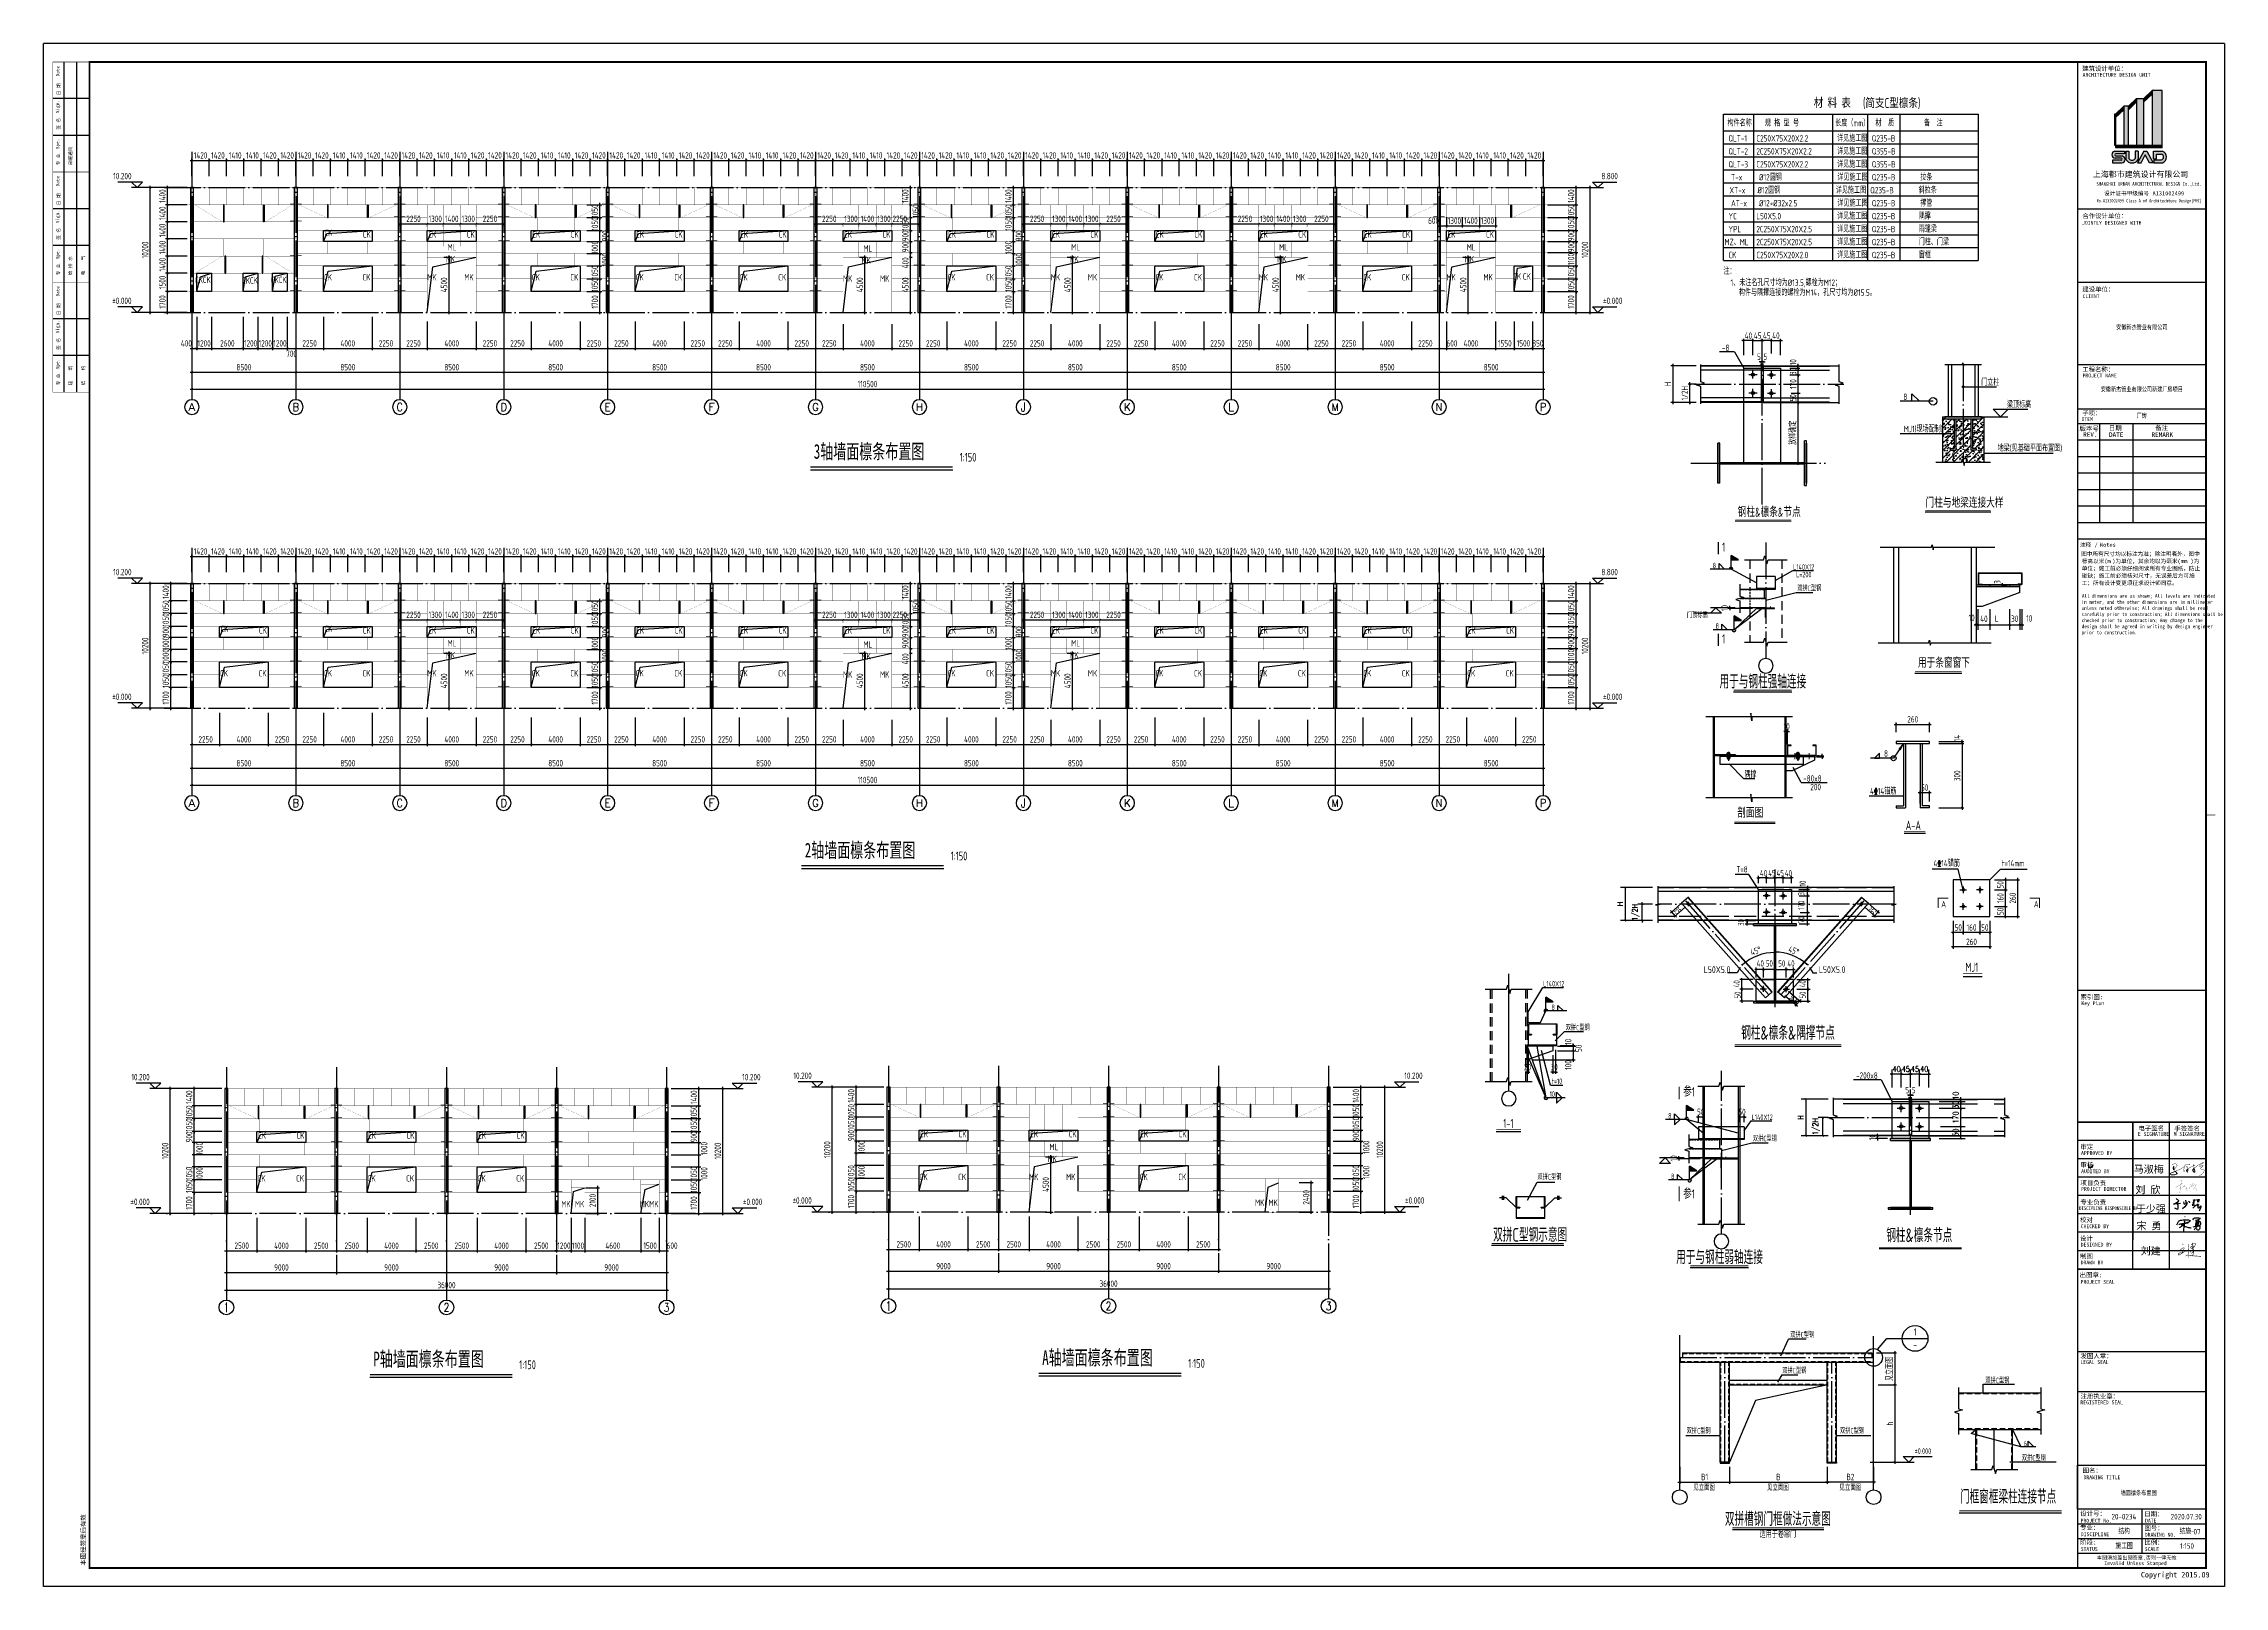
# Model space of a CAD drawing. Extents: x 753177 to 2169292, y -530934 to -273477.
# Drawn here: x 1698368 to 1876718, y -530934 to -404784 of the extents above; entities that cross this region are included whole.
import ezdxf
from ezdxf.enums import TextEntityAlignment as Align

# ---------------------------------------------------------------- set-up
doc = ezdxf.new("R2010")
doc.units = 0
doc.header["$LTSCALE"] = 1500
doc.header["$MEASUREMENT"] = 0
for name, pattern in [('ACAD_ISO02W100', [15, 12, -3]), ('CONTINOUS', [0]), ('DASHED', [0.75, 0.5, -0.25]), ('DOTE', [2.42, 2, -0.2, 0.02, -0.2]), ('x', [5, 3, -2])]:
    doc.linetypes.add(name, pattern=pattern)
doc.layers.get('Defpoints').update_dxf_attribs({"color": 252})
for name, color, linetype in [('00-tk', 151, 'Continuous'), ('1', 2, 'Continuous'), ('ADIM', 8, 'Continuous'), ('AXIS', 3, 'Continuous'), ('AXIS_TEXT', 7, 'Continuous'), ('blu', 4, 'DASHED'), ('BOLT', 252, 'Continuous'), ('DIM', 3, 'Continuous'), ('DOTE', 1, 'Continuous'), ('iicon', 7, 'Continuous'), ('NUM', 7, 'Continuous'), ('PUB_DIM', 3, 'Continuous'), ('PUB_TEXT', 7, 'Continuous'), ('PUB_TITLE', 4, 'Continuous'), ('Steel', 4, 'Continuous'), ('STEEL_DASH', 9, 'DASHED'), ('SYMB', 7, 'Continuous'), ('TECU', 1, 'Continuous'), ('TEXT', 7, 'Continuous'), ('THICK', 6, 'Continuous'), ('THIN', 7, 'Continuous'), ('WALL', 7, 'Continuous'), ('WELD', 7, 'Continuous'), ('WINDOW', 4, 'Continuous'), ('X', 2, 'x'), ('XIXIAN', 7, 'Continuous'), ('YEL', 2, 'Continuous'), ('图框外框__细线', 253, 'Continuous'), ('文字', 7, 'Continuous'), ('轴线', 9, 'Continuous')]:
    doc.layers.add(name, color=color, linetype=linetype)
for name, color, linetype, lineweight in [('TK', 252, 'Continuous', 13), ('TK-签名', 70, 'Continuous', 30), ('功能名称', 255, 'Continuous', 0)]:
    doc.layers.add(name, color=color, linetype=linetype, lineweight=lineweight)
doc.styles.add('_TCH_AXIS', font='COMPLEX', dxfattribs={"bigfont": 'GBCBIG'})
doc.styles.add('_TCH_DIM_T3', font='SIMPLEX', dxfattribs={"width": 0.705882, "bigfont": 'GBCBIG'})
doc.styles.add('COMPLEX', font='COMPLEX')
doc.styles.add('DS6FS', font='tssdeng.shx', dxfattribs={"width": 0.8, "bigfont": 'tssdchn.shx'})
doc.styles.add('DS6HT', font='simhei.ttf', dxfattribs={"width": 0.8})
doc.styles.add('H1', font='')
doc.styles.add('H500', font='Tssdeng.shx', dxfattribs={"width": 0.65, "height": 500, "bigfont": 'tssdchn.shx'})
doc.styles.add('TSSD_Axis', font='Complex.shx', dxfattribs={"width": 0.7, "bigfont": 'hztxt.shx'})
doc.styles.add('TSSD_Dimension', font='Tssdeng.shx', dxfattribs={"width": 0.7, "bigfont": 'hztxt.shx'})
doc.styles.add('TSSD_Label', font='Tssdeng.shx', dxfattribs={"width": 0.7, "bigfont": 'hztxt.shx'})
doc.styles.add('TSSD_Norm', font='Tssdeng.shx', dxfattribs={"bigfont": 'hztxt.shx'})
doc.styles.add('TSSD_Num', font='tssdeng.shx', dxfattribs={"width": 0.7, "bigfont": 'hztxt.shx'})
doc.styles.add('TSSD_Rein', font='Tssdeng.shx', dxfattribs={"width": 0.7, "bigfont": 'hztxt.shx'})
doc.styles.add('图名', font='simhei.ttf', dxfattribs={"width": 0.7, "height": 600})
doc.styles.get('H1').set_extended_font_data('SimSun')
doc.dimstyles.new('_TCH_ARCH&&150', dxfattribs={"dimtxt": 446.25, "dimasz": 150, "dimexe": 375, "dimexo": 450, "dimgap": 189.375, "dimtad": 1, "dimdec": 0, "dimzin": 0, "dimdsep": 46, "dimtxsty": '_TCH_DIM_T3', "dimblk": 'ARCHTICK', "dimcen": 0.09, "dimclrt": 7, "dimazin": 2, "dimtfac": 1, "dimtdec": 0, "dimtix": 1, "dimtmove": 2, "dimatfit": 3, "dimfxl": 0, "dimtolj": 1, "dimtzin": 0, "dimarcsym": 0})
doc.dimstyles.new('TSSD_150_150', dxfattribs={"dimtxt": 525, "dimasz": 150, "dimexe": 150, "dimexo": 375, "dimgap": 150, "dimtad": 1, "dimdec": 0, "dimzin": 0, "dimdsep": 46, "dimtxsty": 'TSSD_Dimension', "dimblk": 'ARCHTICK', "dimblk1": 'ARCHTICK', "dimblk2": 'ARCHTICK', "dimcen": 0, "dimdle": 150, "dimclrt": 7, "dimadec": 0, "dimazin": 0, "dimtfac": 1, "dimtdec": 0, "dimtix": 1, "dimtmove": 2, "dimatfit": 3, "dimfxl": 0, "dimtolj": 1, "dimtzin": 0, "dimarcsym": 0})
doc.dimstyles.new('TSSD_20_150', dxfattribs={"dimtxt": 525, "dimasz": 150, "dimexe": 150, "dimexo": 375, "dimgap": 150, "dimtad": 1, "dimdec": 0, "dimlfac": 0.133333, "dimzin": 0, "dimdsep": 46, "dimtxsty": 'TSSD_Dimension', "dimblk": 'ARCHTICK', "dimblk1": 'ARCHTICK', "dimblk2": 'ARCHTICK', "dimcen": 0, "dimdle": 150, "dimclrt": 7, "dimadec": 0, "dimazin": 0, "dimtfac": 1, "dimtdec": 0, "dimtix": 1, "dimtmove": 2, "dimatfit": 3, "dimfxl": 0, "dimtolj": 1, "dimtzin": 0, "dimarcsym": 0})

msp = doc.modelspace()

# ---------------------------------------------------------------- texts
at = {"linetype": 'CONTINOUS', "style": 'TSSD_Dimension', "width": 0.7}
for s, p in [('-8', (1835625.7, -429915.1)), ('-200x8', (1846598.1, -489427.1))]:
    msp.add_text(s, height=524.87, dxfattribs=at).set_placement(p)
at = {"linetype": 'ByBlock', "style": 'TSSD_Dimension', "width": 0.7}
for s, height, p in [('隅撑', 524.87, (1837462.2, -464821)), ('-80x8', 524.87, (1842265.7, -465132.8)), ('200', 524.87, (1842854.7, -465836.6)), ('A', 524.9, (1853567.4, -475405.3)), ('A', 524.9, (1861138.5, -475405.3, 0))]:
    msp.add_text(s, height=height, dxfattribs=at).set_placement(p)
at = {"color": 7, "style": 'TSSD_Norm', "width": 0.7}
for s, p in [('T=8', (1836810.8, -472552.1)), ('40', (1838733.5, -472868.7)), ('45', (1839412.1, -472868.7)), ('45', (1840090.2, -472868.7)), ('40', (1840767.7, -472868.7)), ('40', (1838468.6, -480253.6)), ('50', (1839212.7, -480253.6)), ('50', (1840233.8, -480253.6)), ('40', (1840977.9, -480253.6))]:
    msp.add_text(s, height=508.12, dxfattribs=at).set_placement(p)
for s, rotation, p in [('30', 90, (1842369.3, -474448)), ('10', 90, (1842486.1, -473709.6)), ('170', 90, (1842369.3, -475625.6)), ('30', 90, (1837439.6, -476933.6)), ('70', 90, (1842369.3, -476714.2)), ('40', 90, (1837082.2, -481955.9)), ('40', 90, (1842479.7, -481955.9)), ('50', 90, (1837164.2, -482873.1)), ('35', 49.632593, (1841432.6, -483303.7)), ('50', 90, (1842479.7, -482873.1))]:
    msp.add_text(s, height=508.12, rotation=rotation, dxfattribs=at).set_placement(p)
at = {"linetype": 'CONTINOUS', "style": 'TSSD_Norm', "width": 0.7}
for p in [(1834144.6, -480954.7), (1843559.1, -480954.7)]:
    msp.add_text('L50X5.0', height=564.58, dxfattribs=at).set_placement(p, align=Align.BOTTOM_LEFT)
at = {"layer": '00-tk', "color": 0, "style": 'DS6HT', "width": 0.8}
msp.add_text('墙面檩条布置图', height=375, dxfattribs=at).set_placement((1869705.8, -523468), align=Align.CENTER)
at = {"layer": '1', "linetype": 'ByBlock', "style": 'TSSD_Dimension', "width": 0.7}
for s, height, p in [('门立柱', 524.87, (1856827.4, -432751.7, 0)), ('8', 524.9, (1850463.4, -433921.5, 0)), ('梁顶标高', 524.87, (1858938.3, -434565.8, 0)), ('MJ1(现场配制)', 524.87, (1850497.9, -436558.5, 0)), ('地梁(见基础平面布置图)', 524.869, (1858174.4, -438124.6, 0)), ('8', 524.9, (1848886, -463088.8, 0)), ('4\x8414锚筋', 524.87, (1847737.7, -466175.4, 0)), ('4\x8414锚筋', 524.87, (1852928.6, -472070.3)), ('t=14mm', 524.87, (1858511.8, -472070.3))]:
    msp.add_text(s, height=height, dxfattribs=at).set_placement(p)
at = {"layer": 'NUM', "style": 'TSSD_Dimension', "width": 0.7}
for s, p in [('用于与钢柱强轴连接', (1838973.3, -457513.1)), ('双拼C型钢示意图', (1819939.4, -502752)), ('用于与钢柱弱轴连接', (1835431.6, -504579.4)), ('双拼槽钢门框做法示意图', (1840199.9, -525989.1))]:
    msp.add_text(s, height=1125, dxfattribs=at).set_placement(p, align=Align.CENTER)
for s, p in [('钢柱&檩条&隅撑节点', (1837205.1, -486239.4)), ('钢柱&檩条节点', (1849067, -502792))]:
    msp.add_text(s, height=1125, dxfattribs=at).set_placement(p)
at = {"layer": 'NUM', "color": 4, "style": 'TSSD_Norm', "width": 0.7}
msp.add_text('1-1', height=750, dxfattribs=at).set_placement((1818165.4, -493452.6), align=Align.CENTER)
at = {"layer": 'NUM', "style": 'TSSD_Dimension', "width": 0.7}
msp.add_text('门框窗框梁柱连接节点', height=1125, dxfattribs=at).set_placement((1855091.8, -524508.9), align=Align.BOTTOM_LEFT)
at = {"layer": 'PUB_TEXT', "style": 'TSSD_Dimension', "width": 0.7}
for s, height, p in [('注：', 524.87, (1835742.7, -423660.2)), ('1、未注名孔尺寸均为%%C13.5,螺栓为M12；', 524.869, (1836332.5, -424593.7)), ('构件与隅撑连接的螺栓为M14，孔尺寸均为%%C15.5。', 524.869, (1837010.4, -425399.8))]:
    msp.add_text(s, height=height, dxfattribs=at).set_placement(p)
at = {"layer": 'PUB_TEXT', "color": 7, "style": 'TSSD_Dimension', "width": 0.7}
for s, p in [('门柱与地梁连接大样', (1852280.4, -442724, 0)), ('钢柱&檩条&节点', (1836920.6, -443482.9)), ('用于条窗窗下', (1851658.7, -455812.8)), ('剖面图', (1836878.7, -468070.6)), ('A-A', (1850656.4, -469079.7, 0)), ('MJ1', (1855543.6, -480684, 0))]:
    msp.add_text(s, height=749.81, dxfattribs=at).set_placement(p)
at = {"layer": 'PUB_TITLE', "color": 7, "linetype": 'ByBlock', "style": 'TSSD_Dimension', "width": 0.7}
msp.add_text('3', height=524.9, rotation=90, dxfattribs=at).set_placement((1858405.7, -448957))
for s, height, p in [('10', 524.87, (1855795.9, -451989.1)), ('40', 524.87, (1856744.7, -452072.4)), ('L', 524.9, (1857947.5, -452065.6)), ('30', 524.87, (1859273.7, -452072.4)), ('10', 524.87, (1860511.1, -452051.6))]:
    msp.add_text(s, height=height, dxfattribs=at).set_placement(p)
at = {"layer": 'TEXT', "width": 0.65}
for s, height, style, p in [('3轴墙面檩条布置图', 1200, '图名', (1761354.1, -439088.9)), ('1:150', 720, 'H500', (1773287.5, -439181.3)), ('2轴墙面檩条布置图', 1200, '图名', (1760615.7, -471693.8)), ('1:150', 720, 'H500', (1772549.1, -471786.2)), ('P轴墙面檩条布置图', 1200, '图名', (1725330.4, -513297.5)), ('A轴墙面檩条布置图', 1200, '图名', (1780036.7, -513185.2)), ('1:150', 720, 'H500', (1737263.8, -513389.9)), ('1:150', 720, 'H500', (1791970.1, -513277.6))]:
    msp.add_text(s, height=height, dxfattribs=dict(at, style=style)).set_placement(p, align=Align.BOTTOM_LEFT)
at = {"layer": 'TEXT', "style": 'TSSD_Label', "width": 0.7}
for s, p in [('8', (1834866.7, -447682.8)), ('L140X12', (1841452.9, -447800.8)), ('L=200', (1841689, -448423.5)), ('双拼C型钢', (1841790.5, -449549.3)), ('8', (1835106.1, -452636.2)), ('L140X12', (1821010.2, -481886.2)), ('8', (1821687.5, -483807.7)), ('双拼C型钢', (1822853.1, -485471.5)), ('10', (1821536.7, -490907.7)), ('t=10', (1821701.6, -489852.6)), ('8', (1831228.9, -492676.7)), ('L140X12', (1838054.7, -492794.8)), ('双拼C型钢', (1838152.8, -494543.3)), ('双拼C型钢', (1820539.3, -497676.2)), ('8', (1831468.3, -497630.1)), ('双拼C型钢', (1857172.7, -514322.1)), ('6', (1860311.3, -519475.1))]:
    msp.add_text(s, height=450, dxfattribs=at).set_placement(p)
at = {"layer": 'TEXT', "ltscale": 99, "style": 'TSSD_Rein', "width": 0.7}
for p in [(1841209.5, -510589.2), (1840564.4, -513519.3), (1832742.7, -518436.8), (1845282, -518436.8), (1860154.1, -520667.5)]:
    msp.add_text('双拼C型钢', height=450, dxfattribs=at).set_placement(p)
at = {"layer": 'TEXT', "style": 'TSSD_Label', "width": 0.7}
msp.add_text('%%p0.000', height=450, dxfattribs=at).set_placement((1852743, -520234.7), align=Align.BOTTOM_RIGHT)
at = {"layer": 'TEXT', "ltscale": 99, "style": 'TSSD_Rein', "width": 0.7}
for p in [(1834167.3, -523093.7), (1840199.9, -523093.7), (1846129.2, -523093.7)]:
    msp.add_text('见立面图', height=468.75, dxfattribs=at).set_placement(p, align=Align.CENTER)
at = {"layer": 'THICK', "style": 'TSSD_Rein', "width": 0.7}
for s, p in [('1', (1835646.2, -446324.1)), ('1', (1835646.2, -453827.7)), ('参1', (1832451.8, -490873.1)), ('参1', (1832451.8, -499224.7))]:
    msp.add_text(s, height=750, dxfattribs=at).set_placement(p)
at = {"layer": 'THIN', "style": 'TSSD_Label', "width": 0.7}
for s, height, p in [('10.200', 525, (1705560.8, -416032.3)), ('CK', 525, (1721984, -420672.3)), ('CK', 525, (1725133.4, -420811.3)), ('CK', 525, (1730484, -420811.3)), ('CK', 525, (1733633.4, -420811.3)), ('CK', 525, (1738984, -420811.3)), ('CK', 525, (1742133.4, -420811.3)), ('CK', 525, (1747484, -420811.3)), ('CK', 525, (1750633.4, -420811.3)), ('CK', 525, (1755984, -420811.3)), ('CK', 525, (1759133.4, -420811.3)), ('CK', 525, (1764484, -420811.3)), ('CK', 525, (1767633.4, -420811.3)), ('CK', 525, (1772984, -420811.3)), ('CK', 525, (1776133.4, -420811.3)), ('CK', 525, (1781484, -420811.3)), ('CK', 525, (1784633.4, -420811.3)), ('CK', 525, (1789984, -420811.3)), ('CK', 525, (1793133.4, -420811.3)), ('CK', 525, (1798484, -420811.3)), ('CK', 525, (1801633.4, -420811.3)), ('CK', 525, (1806984, -420811.3)), ('CK', 525, (1810133.4, -420811.3)), ('CK', 525, (1813834, -420811.3)), ('CK', 525, (1816983.4, -420811.3)), ('MK', 525, (1732017, -422833.7)), ('ML', 525, (1732132, -421857.3)), ('MK', 525, (1766017, -422933.7)), ('ML', 525, (1766132, -421957.3)), ('MK', 525, (1783017, -422833.7)), ('ML', 525, (1783132, -421857.3)), ('MK', 525, (1800017, -422833.7)), ('ML', 525, (1800132, -421857.3)), ('MK', 525, (1815367, -422833.7)), ('ML', 525, (1815482, -421857.3)), ('CK', 525, (1711406.6, -424536.2)), ('CK', 525, (1712045.3, -424518.6)), ('CK', 525, (1715256.6, -424586.2)), ('CK', 525, (1715895.3, -424568.6)), ('CK', 525, (1717606.6, -424536.2)), ('CK', 525, (1718245.3, -424518.6)), ('CK', 525, (1721954, -424311.3)), ('CK', 525, (1725103.4, -424311.3)), ('MK', 525, (1730511.2, -424311.3)), ('MK', 525, (1733539.9, -424311.3)), ('CK', 525, (1738954, -424311.3)), ('CK', 525, (1742103.4, -424311.3)), ('CK', 525, (1747454, -424311.3)), ('CK', 525, (1750603.4, -424311.3)), ('CK', 525, (1755954, -424311.3)), ('CK', 525, (1759103.4, -424311.3)), ('MK', 525, (1764511.2, -424411.3)), ('MK', 525, (1767539.9, -424411.3)), ('CK', 525, (1772954, -424311.3)), ('CK', 525, (1776103.4, -424311.3)), ('MK', 525, (1781511.2, -424311.3)), ('MK', 525, (1784539.9, -424311.3)), ('CK', 525, (1789954, -424311.3)), ('CK', 525, (1793103.4, -424311.3)), ('MK', 525, (1798511.2, -424311.3)), ('MK', 525, (1801539.9, -424311.3)), ('CK', 525, (1806954, -424311.3)), ('CK', 525, (1810103.4, -424311.3)), ('MK', 525, (1813861.2, -424311.3)), ('MK', 525, (1816889.9, -424311.3)), ('CK', 525, (1819211.9, -424244.4)), ('CK', 525, (1820003.4, -424244.4)), ('%%P0.000', 525, (1705560.8, -426232.3)), ('10.200', 525, (1705560.8, -448412.2)), ('CK', 525, (1713484, -453052.1)), ('CK', 525, (1716633.4, -453191.1)), ('CK', 525, (1721984, -453052.1)), ('CK', 525, (1725133.4, -453191.1)), ('CK', 525, (1730484, -453191.1)), ('CK', 525, (1733633.4, -453191.1)), ('CK', 525, (1738984, -453191.1)), ('CK', 525, (1742133.4, -453191.1)), ('CK', 525, (1747484, -453191.1)), ('CK', 525, (1750633.4, -453191.1)), ('CK', 525, (1755984, -453191.1)), ('CK', 525, (1759133.4, -453191.1)), ('CK', 525, (1764484, -453191.1)), ('CK', 525, (1767633.4, -453191.1)), ('CK', 525, (1772984, -453191.1)), ('CK', 525, (1776133.4, -453191.1)), ('CK', 525, (1781484, -453191.1)), ('CK', 525, (1784633.4, -453191.1)), ('CK', 525, (1789984, -453191.1)), ('CK', 525, (1793133.4, -453191.1)), ('CK', 525, (1798484, -453191.1)), ('CK', 525, (1801633.4, -453191.1)), ('CK', 525, (1806984, -453191.1)), ('CK', 525, (1810133.4, -453191.1)), ('CK', 525, (1815484, -453191.1)), ('CK', 525, (1818633.4, -453191.1)), ('门顶标高', 450, (1834468.2, -451880.5)), ('MK', 525, (1732017, -455213.5)), ('ML', 525, (1732132, -454237.2)), ('MK', 525, (1766017, -455313.5)), ('ML', 525, (1766132, -454337.2)), ('MK', 525, (1783017, -455213.5)), ('ML', 525, (1783132, -454237.2)), ('CK', 525, (1713454, -456691.1)), ('CK', 525, (1716603.4, -456691.1)), ('CK', 525, (1721954, -456691.1)), ('CK', 525, (1725103.4, -456691.1)), ('MK', 525, (1730511.2, -456691.1)), ('MK', 525, (1733539.9, -456691.1)), ('CK', 525, (1738954, -456691.1)), ('CK', 525, (1742103.4, -456691.1)), ('CK', 525, (1747454, -456691.1)), ('CK', 525, (1750603.4, -456691.1)), ('CK', 525, (1755954, -456691.1)), ('CK', 525, (1759103.4, -456691.1)), ('MK', 525, (1764511.2, -456791.1)), ('MK', 525, (1767539.9, -456791.1)), ('CK', 525, (1772954, -456691.1)), ('CK', 525, (1776103.4, -456691.1)), ('MK', 525, (1781511.2, -456691.1)), ('MK', 525, (1784539.9, -456691.1)), ('CK', 525, (1789954, -456691.1)), ('CK', 525, (1793103.4, -456691.1)), ('CK', 525, (1798454, -456691.1)), ('CK', 525, (1801603.4, -456691.1)), ('CK', 525, (1806954, -456691.1)), ('CK', 525, (1810103.4, -456691.1)), ('CK', 525, (1815454, -456691.1)), ('CK', 525, (1818603.4, -456691.1)), ('%%P0.000', 525, (1705560.8, -458612.2)), ('10.200', 525, (1707045.1, -489710.7)), ('10.200', 525, (1757003.9, -489710.7)), ('10.200', 525, (1761190.5, -489598.4)), ('10.200', 525, (1811149.4, -489598.4)), ('CK', 525, (1716556.5, -494489.6)), ('CK', 525, (1719705.9, -494489.6)), ('CK', 525, (1725556.5, -494489.6)), ('CK', 525, (1728705.9, -494489.6)), ('CK', 525, (1734556.5, -494489.6)), ('CK', 525, (1737705.9, -494489.6)), ('CK', 525, (1770701.9, -494377.3)), ('CK', 525, (1773851.3, -494377.3)), ('CK', 525, (1779701.9, -494377.3)), ('CK', 525, (1782851.3, -494377.3)), ('CK', 525, (1788701.9, -494377.3)), ('CK', 525, (1791851.3, -494377.3)), ('MK', 525, (1781234.9, -496399.8)), ('ML', 525, (1781349.9, -495423.4)), ('CK', 525, (1716526.5, -497989.6)), ('CK', 525, (1719675.9, -497989.6)), ('CK', 525, (1725526.5, -497989.6)), ('CK', 525, (1728675.9, -497989.6)), ('CK', 525, (1734526.5, -497989.6)), ('CK', 525, (1737675.9, -497989.6)), ('CK', 525, (1770671.9, -497877.3)), ('CK', 525, (1773821.3, -497877.3)), ('MK', 525, (1779729.1, -497877.3)), ('MK', 525, (1782757.8, -497877.3)), ('CK', 525, (1788671.9, -497877.3)), ('CK', 525, (1791821.3, -497877.3)), ('%%P0.000', 525, (1707045.1, -499910.7)), ('%%P0.000', 525, (1757145.3, -499910.7)), ('%%P0.000', 525, (1761190.5, -499798.4)), ('MK', 525, (1798209.6, -499979.3)), ('MK', 525, (1799309.6, -499979.3)), ('%%P0.000', 525, (1811290.8, -499798.4)), ('MK', 525, (1741473.2, -500091.6)), ('MK', 525, (1742591.4, -500091.6)), ('MK', 525, (1747889.2, -500091.6)), ('MK', 525, (1748664.6, -500091.6))]:
    msp.add_text(s, height=height, dxfattribs=at).set_placement(p, align=Align.BOTTOM_RIGHT)
for s, p in [('8.800', (1827117.2, -416032.3)), ('%%P0.000', (1827484.7, -426232.3)), ('8.800', (1827117.2, -448412.2)), ('%%P0.000', (1827484.7, -458612.2))]:
    msp.add_text(s, height=525, rotation=0, dxfattribs=at).set_placement(p, align=Align.BOTTOM_RIGHT)
msp.add_text('适用于卷帘门', height=525, dxfattribs=at).set_placement((1840199.9, -526959.4), align=Align.CENTER)
at = {"layer": '功能名称', "color": 7, "style": 'DS6FS', "width": 0.8}
msp.add_text('07', height=450, dxfattribs=at).set_placement((1874486.9, -526690.6), align=Align.CENTER)
at = {"layer": '文字', "width": 0.7}
for s, height, style, p in [('材 料 表', 824.79, 'TSSD_Dimension', (1843132.2, -410043)), ('构件名称', 524.87, 'TSSD_Dimension', (1836080.8, -411546.5)), ('规 格 型 号', 524.87, 'TSSD_Dimension', (1839132.4, -411546.5)), ('长度（mm）', 524.87, 'TSSD_Dimension', (1844891.1, -411546.5)), ('材  质', 524.87, 'TSSD_Dimension', (1848175.2, -411546.5)), ('备  注', 524.87, 'TSSD_Dimension', (1852146, -411546.5)), ('QLT-1', 524.87, 'TSSD_Dimension', (1836159.8, -412792.1)), ('QLT-2', 524.87, 'TSSD_Dimension', (1836159.8, -413852)), ('2C250X75X20X2.2', 524.869, 'TSSD_Dimension', (1838443.2, -413852)), ('C250X75X20X2.2', 524.869, 'TSSD_Dimension', (1838443.2, -412792.1)), ('详见施工图', 524.87, 'TSSD_Dimension', (1845041.5, -412792.1)), ('详见施工图', 524.87, 'TSSD_Dimension', (1845041.5, -413852)), ('Q235-B', 524.87, 'TSSD_Dimension', (1847886.9, -412792.1)), ('Q355-B', 524.87, 'TSSD_Dimension', (1847886.9, -413852)), ('QLT-3', 524.87, 'TSSD_Dimension', (1836159.8, -414911.9)), ('T-x', 525, 'TSSD_Norm', (1836373.6, -415972.7)), ('C250X75X20X2.2', 524.869, 'TSSD_Dimension', (1838443.2, -414911.9)), ('%%C12圆钢', 525, 'TSSD_Norm', (1838659.6, -415972.7)), ('详见施工图', 524.87, 'TSSD_Dimension', (1845041.5, -414911.9)), ('详见施工图', 525, 'TSSD_Norm', (1845067.1, -415972.7)), ('Q355-B', 524.87, 'TSSD_Dimension', (1847886.9, -414911.9)), ('Q235-B', 525, 'TSSD_Norm', (1847888.2, -415972.7)), ('拉条', 525, 'TSSD_Norm', (1851843.2, -415972.7)), ('XT-x', 525, 'TSSD_Norm', (1836240.7, -417033.8)), ('%%C12圆钢', 525, 'TSSD_Norm', (1838526.8, -417033.8)), ('详见施工图', 525, 'TSSD_Norm', (1844934.2, -417033.8)), ('Q235-B', 525, 'TSSD_Norm', (1847755.3, -417033.8)), ('斜拉条', 525, 'TSSD_Norm', (1851710.3, -417033.8)), ('YC', 524.87, 'TSSD_Dimension', (1836159.8, -419151.4)), ('AT-x', 525, 'TSSD_Norm', (1836373.6, -418094.9)), ('L50X5.0', 524.87, 'TSSD_Dimension', (1838443.2, -419151.4)), ('%%C12+%%C32x2.5', 525, 'TSSD_Norm', (1838659.6, -418094.9)), ('详见施工图', 524.87, 'TSSD_Dimension', (1845041.5, -419151.4)), ('详见施工图', 525, 'TSSD_Norm', (1845067.1, -418094.9)), ('Q235-B', 524.87, 'TSSD_Dimension', (1847886.9, -419151.4)), ('Q235-B', 525, 'TSSD_Norm', (1847888.2, -418094.9)), ('隅撑', 524.87, 'TSSD_Dimension', (1851720.5, -419151.4)), ('撑管', 525, 'TSSD_Norm', (1851843.2, -418094.9)), ('MZ、ML', 524.87, 'TSSD_Dimension', (1835835.7, -421271.1)), ('YPL', 524.87, 'TSSD_Dimension', (1836159.8, -420211.2)), ('2C250X75X20X2.5', 524.869, 'TSSD_Dimension', (1838443.2, -420211.2)), ('2C250X75X20X2.5', 524.869, 'TSSD_Dimension', (1838443.2, -421271.1)), ('详见施工图', 524.87, 'TSSD_Dimension', (1845041.5, -420211.2)), ('详见施工图', 524.87, 'TSSD_Dimension', (1845041.5, -421271.1)), ('Q235-B', 524.87, 'TSSD_Dimension', (1847886.9, -420211.2)), ('Q235-B', 524.87, 'TSSD_Dimension', (1847886.9, -421271.1)), ('雨篷梁', 524.87, 'TSSD_Dimension', (1851720.5, -420211.2)), ('门柱、门梁', 524.87, 'TSSD_Dimension', (1851720.5, -421271.1)), ('CK', 524.87, 'TSSD_Dimension', (1836159.8, -422331)), ('C250X75X20X2.0', 524.869, 'TSSD_Dimension', (1838443.2, -422331)), ('详见施工图', 524.87, 'TSSD_Dimension', (1845041.5, -422331)), ('Q235-B', 524.87, 'TSSD_Dimension', (1847886.9, -422331)), ('窗框', 524.87, 'TSSD_Dimension', (1851720.5, -422331))]:
    msp.add_text(s, height=height, dxfattribs=dict(at, style=style)).set_placement(p)
at = {"layer": '文字', "color": 1, "style": 'TSSD_Dimension', "width": 0.7}
msp.add_text('(简支C型檩条)', height=824.79, dxfattribs=at).set_placement((1847158, -410050.8))

# ---------------------------------------------------------------- blocks, each defined once
blk = doc.blocks.new('_DIMX')
blk.add_line((-150, 0), (150, 0))
at = {"const_width": 50}
blk.add_lwpolyline([(-70, -70), (70, 70)], dxfattribs=at)
blk = doc.blocks.new('_ArchTick')
at = {"color": 0, "linetype": 'ByBlock', "const_width": 0.4}
blk.add_lwpolyline([(-0.5, -0.5), (0.5, 0.5)], dxfattribs=at)
blk = doc.blocks.new('*D724')
at = {"layer": 'Defpoints', "color": 0, "transparency": 16777216}
for p in [(1856719, -476151, 0), (1857534, -476151, 0), (1856719, -477473)]:
    blk.add_point(p, dxfattribs=at)
at = {"layer": 'DIM', "color": 0, "lineweight": -2, "transparency": 16777216}
for p, q in [((1857684, -477473), (1856569, -477473)), ((1856719, -476526), (1856719, -477623)), ((1857534, -476526), (1857534, -477623))]:
    blk.add_line(p, q, dxfattribs=at)
at = {"layer": 'DIM', "color": 0, "lineweight": -2, "transparency": 16777216, "xscale": 150, "yscale": 150, "zscale": 150, "rotation": 180}
blk.add_blockref('_ArchTick', (1856719, -477473), dxfattribs=at)
at = {"layer": 'DIM', "color": 0, "lineweight": -2, "transparency": 16777216, "xscale": 150, "yscale": 150, "zscale": 150}
blk.add_blockref('_ArchTick', (1857534, -477473), dxfattribs=at)
at = {"layer": 'DIM', "color": 7, "transparency": 16777216, "insert": (1857127, -477061), "char_height": 525, "attachment_point": 5, "style": 'TSSD_Dimension'}
blk.add_mtext('\\A1;50', dxfattribs=at)
blk = doc.blocks.new('*D725')
at = {"layer": 'Defpoints', "color": 0, "transparency": 16777216}
for p in [(1854543, -476151, 0), (1857534, -476151, 0), (1854543, -478640)]:
    blk.add_point(p, dxfattribs=at)
at = {"layer": 'DIM', "color": 0, "lineweight": -2, "transparency": 16777216}
for p, q in [((1854543, -476526), (1854543, -478790)), ((1857534, -476526), (1857534, -478790)), ((1857684, -478640), (1854393, -478640))]:
    blk.add_line(p, q, dxfattribs=at)
at = {"layer": 'DIM', "color": 0, "lineweight": -2, "transparency": 16777216, "xscale": 150, "yscale": 150, "zscale": 150, "rotation": 180}
blk.add_blockref('_ArchTick', (1854543, -478640), dxfattribs=at)
at = {"layer": 'DIM', "color": 0, "lineweight": -2, "transparency": 16777216, "xscale": 150, "yscale": 150, "zscale": 150}
blk.add_blockref('_ArchTick', (1857534, -478640), dxfattribs=at)
at = {"layer": 'DIM', "color": 7, "transparency": 16777216, "insert": (1856039, -478227), "char_height": 525, "attachment_point": 5, "style": 'TSSD_Dimension'}
blk.add_mtext('\\A1;260', dxfattribs=at)
blk = doc.blocks.new('*D726')
at = {"layer": 'Defpoints', "color": 0, "transparency": 16777216}
for p in [(1854543, -476151, 0), (1855359, -476151, 0), (1854543, -477473)]:
    blk.add_point(p, dxfattribs=at)
at = {"layer": 'DIM', "color": 0, "lineweight": -2, "transparency": 16777216}
for p, q in [((1855509, -477473), (1854393, -477473)), ((1854543, -476526), (1854543, -477623)), ((1855359, -476526), (1855359, -477623))]:
    blk.add_line(p, q, dxfattribs=at)
at = {"layer": 'DIM', "color": 0, "lineweight": -2, "transparency": 16777216, "xscale": 150, "yscale": 150, "zscale": 150, "rotation": 180}
blk.add_blockref('_ArchTick', (1854543, -477473), dxfattribs=at)
at = {"layer": 'DIM', "color": 0, "lineweight": -2, "transparency": 16777216, "xscale": 150, "yscale": 150, "zscale": 150}
blk.add_blockref('_ArchTick', (1855359, -477473), dxfattribs=at)
at = {"layer": 'DIM', "color": 7, "transparency": 16777216, "insert": (1854951, -477061), "char_height": 525, "attachment_point": 5, "style": 'TSSD_Dimension'}
blk.add_mtext('\\A1;50', dxfattribs=at)
blk = doc.blocks.new('*D727')
at = {"layer": 'Defpoints', "color": 0, "transparency": 16777216}
for p in [(1855359, -476151, 0), (1856719, -476151, 0), (1855359, -477473)]:
    blk.add_point(p, dxfattribs=at)
at = {"layer": 'DIM', "color": 0, "lineweight": -2, "transparency": 16777216}
for p, q in [((1856869, -477473), (1855209, -477473)), ((1855359, -476526), (1855359, -477623)), ((1856719, -476526), (1856719, -477623))]:
    blk.add_line(p, q, dxfattribs=at)
at = {"layer": 'DIM', "color": 0, "lineweight": -2, "transparency": 16777216, "xscale": 150, "yscale": 150, "zscale": 150, "rotation": 180}
blk.add_blockref('_ArchTick', (1855359, -477473), dxfattribs=at)
at = {"layer": 'DIM', "color": 0, "lineweight": -2, "transparency": 16777216, "xscale": 150, "yscale": 150, "zscale": 150}
blk.add_blockref('_ArchTick', (1856719, -477473), dxfattribs=at)
at = {"layer": 'DIM', "color": 7, "transparency": 16777216, "insert": (1856039, -477061), "char_height": 525, "attachment_point": 5, "style": 'TSSD_Dimension'}
blk.add_mtext('\\A1;160', dxfattribs=at)
blk = doc.blocks.new('*D728')
at = {"layer": 'Defpoints', "color": 0, "transparency": 16777216}
for p in [(1857534, -473160, 0), (1857534, -473976, 0), (1858810, -473976)]:
    blk.add_point(p, dxfattribs=at)
at = {"layer": 'DIM', "color": 0, "lineweight": -2, "transparency": 16777216}
for p, q in [((1857909, -473160), (1858960, -473160)), ((1857909, -473976), (1858960, -473976)), ((1858810, -473010), (1858810, -474126))]:
    blk.add_line(p, q, dxfattribs=at)
at = {"layer": 'DIM', "color": 0, "lineweight": -2, "transparency": 16777216, "xscale": 150, "yscale": 150, "zscale": 150}
for p, rotation in [((1858810, -473160), 90), ((1858810, -473976), 270)]:
    blk.add_blockref('_ArchTick', p, dxfattribs=dict(at, rotation=rotation))
at = {"layer": 'DIM', "color": 7, "transparency": 16777216, "insert": (1858397, -473568), "char_height": 525, "attachment_point": 5, "rotation": 90, "style": 'TSSD_Dimension'}
blk.add_mtext('\\A1;50', dxfattribs=at)
blk = doc.blocks.new('*D729')
at = {"layer": 'Defpoints', "color": 0, "transparency": 16777216}
for p in [(1857534, -473976, 0), (1858810, -473976), (1857534, -475335, 0)]:
    blk.add_point(p, dxfattribs=at)
at = {"layer": 'DIM', "color": 0, "lineweight": -2, "transparency": 16777216}
for p, q in [((1857909, -473976), (1858960, -473976)), ((1858810, -475485), (1858810, -473826)), ((1857909, -475335), (1858960, -475335))]:
    blk.add_line(p, q, dxfattribs=at)
at = {"layer": 'DIM', "color": 0, "lineweight": -2, "transparency": 16777216, "xscale": 150, "yscale": 150, "zscale": 150}
for p, rotation in [((1858810, -473976), 90), ((1858810, -475335), 270)]:
    blk.add_blockref('_ArchTick', p, dxfattribs=dict(at, rotation=rotation))
at = {"layer": 'DIM', "color": 7, "transparency": 16777216, "insert": (1858397, -474655), "char_height": 525, "attachment_point": 5, "rotation": 90, "style": 'TSSD_Dimension'}
blk.add_mtext('\\A1;160', dxfattribs=at)
blk = doc.blocks.new('*D730')
at = {"layer": 'Defpoints', "color": 0, "transparency": 16777216}
for p in [(1857534, -475335, 0), (1857534, -476151, 0), (1858810, -475335)]:
    blk.add_point(p, dxfattribs=at)
at = {"layer": 'DIM', "color": 0, "lineweight": -2, "transparency": 16777216}
for p, q in [((1857909, -475335), (1858960, -475335)), ((1857909, -476151), (1858960, -476151)), ((1858810, -476301), (1858810, -475185))]:
    blk.add_line(p, q, dxfattribs=at)
at = {"layer": 'DIM', "color": 0, "lineweight": -2, "transparency": 16777216, "xscale": 150, "yscale": 150, "zscale": 150}
for p, rotation in [((1858810, -475335), 90), ((1858810, -476151), 270)]:
    blk.add_blockref('_ArchTick', p, dxfattribs=dict(at, rotation=rotation))
at = {"layer": 'DIM', "color": 7, "transparency": 16777216, "insert": (1858397, -475743), "char_height": 525, "attachment_point": 5, "rotation": 90, "style": 'TSSD_Dimension'}
blk.add_mtext('\\A1;50', dxfattribs=at)
blk = doc.blocks.new('*D731')
at = {"layer": 'Defpoints', "color": 0, "transparency": 16777216}
for p in [(1857534, -473160, 0), (1859818, -473160), (1857534, -476151, 0)]:
    blk.add_point(p, dxfattribs=at)
at = {"layer": 'DIM', "color": 0, "lineweight": -2, "transparency": 16777216}
for p, q in [((1857909, -473160), (1859968, -473160)), ((1859818, -476301), (1859818, -473010)), ((1857909, -476151), (1859968, -476151))]:
    blk.add_line(p, q, dxfattribs=at)
at = {"layer": 'DIM', "color": 0, "lineweight": -2, "transparency": 16777216, "xscale": 150, "yscale": 150, "zscale": 150}
for p, rotation in [((1859818, -473160), 90), ((1859818, -476151), 270)]:
    blk.add_blockref('_ArchTick', p, dxfattribs=dict(at, rotation=rotation))
at = {"layer": 'DIM', "color": 7, "transparency": 16777216, "insert": (1859406, -474655), "char_height": 525, "attachment_point": 5, "rotation": 90, "style": 'TSSD_Dimension'}
blk.add_mtext('\\A1;260', dxfattribs=at)
blk = doc.blocks.new('*D732')
at = {"layer": 'AXIS', "color": 0, "lineweight": -2, "transparency": 16777216}
for p, q in [((1853500, -493343), (1855531, -493343)), ((1855156, -494318), (1855156, -493343)), ((1853390, -494318), (1855531, -494318))]:
    blk.add_line(p, q, dxfattribs=at)
at = {"layer": 'Defpoints', "color": 0, "transparency": 16777216}
for p in [(1853050, -493343), (1855156, -493343), (1852940, -494318)]:
    blk.add_point(p, dxfattribs=at)
at = {"layer": 'AXIS', "color": 0, "lineweight": -2, "transparency": 16777216, "xscale": 150, "yscale": 150, "zscale": 150}
for p, rotation in [((1855156, -493343), 90), ((1855156, -494318), 270)]:
    blk.add_blockref('_ArchTick', p, dxfattribs=dict(at, rotation=rotation))
at = {"layer": 'AXIS', "color": 7, "transparency": 16777216, "insert": (1854744, -493830), "char_height": 446.2, "attachment_point": 5, "rotation": 90, "style": '_TCH_DIM_T3'}
blk.add_mtext('\\A1;50', dxfattribs=at)
blk = doc.blocks.new('*D733')
at = {"layer": 'AXIS', "color": 0, "lineweight": -2, "transparency": 16777216}
for p, q in [((1853386, -491091), (1855531, -491091)), ((1854093, -491279), (1855531, -491279)), ((1855156, -491091), (1855156, -490941)), ((1855156, -491279), (1855156, -491091)), ((1855156, -491279), (1855156, -491429))]:
    blk.add_line(p, q, dxfattribs=at)
at = {"layer": 'Defpoints', "color": 0, "transparency": 16777216}
for p in [(1852936, -491091), (1853643, -491279), (1855156, -491091)]:
    blk.add_point(p, dxfattribs=at)
at = {"layer": 'AXIS', "color": 0, "lineweight": -2, "transparency": 16777216, "xscale": 150, "yscale": 150, "zscale": 150}
for p, rotation in [((1855156, -491091), 270), ((1855156, -491279), 90)]:
    blk.add_blockref('_ArchTick', p, dxfattribs=dict(at, rotation=rotation))
at = {"layer": 'AXIS', "color": 7, "transparency": 16777216, "insert": (1854744, -490807), "char_height": 446.2, "attachment_point": 5, "rotation": 90, "style": '_TCH_DIM_T3'}
blk.add_mtext('\\A1;10', dxfattribs=at)
blk = doc.blocks.new('*D734')
at = {"layer": 'AXIS', "color": 0, "lineweight": -2, "transparency": 16777216}
for p, q in [((1853390, -491279), (1855531, -491279)), ((1853390, -491842), (1855531, -491842)), ((1855156, -491279), (1855156, -491129)), ((1855156, -491842), (1855156, -491279)), ((1855156, -491842), (1855156, -491992))]:
    blk.add_line(p, q, dxfattribs=at)
at = {"layer": 'Defpoints', "color": 0, "transparency": 16777216}
for p in [(1852940, -491279), (1852940, -491842), (1855156, -491279)]:
    blk.add_point(p, dxfattribs=at)
at = {"layer": 'AXIS', "color": 0, "lineweight": -2, "transparency": 16777216, "xscale": 150, "yscale": 150, "zscale": 150}
for p, rotation in [((1855156, -491279), 270), ((1855156, -491842), 90)]:
    blk.add_blockref('_ArchTick', p, dxfattribs=dict(at, rotation=rotation))
at = {"layer": 'AXIS', "color": 7, "transparency": 16777216, "insert": (1854744, -491560), "char_height": 446.2, "attachment_point": 5, "rotation": 90, "style": '_TCH_DIM_T3'}
blk.add_mtext('\\A1;30', dxfattribs=at)
blk = doc.blocks.new('*D735')
at = {"layer": 'AXIS', "color": 0, "linetype": 'ByBlock', "lineweight": -2, "transparency": 16777216}
for p, q in [((1851042, -490770), (1850892, -490770)), ((1851042, -490770), (1851136, -490770)), ((1851042, -491070), (1851042, -490920)), ((1851136, -490770), (1851286, -490770)), ((1851136, -491070), (1851136, -490920))]:
    blk.add_line(p, q, dxfattribs=at)
at = {"layer": 'Defpoints', "color": 0, "linetype": 'ByBlock', "transparency": 16777216}
for p in [(1851042, -490695), (1851136, -490695), (1851136, -490770)]:
    blk.add_point(p, dxfattribs=at)
at = {"layer": 'AXIS', "color": 0, "linetype": 'ByBlock', "lineweight": -2, "transparency": 16777216, "xscale": 150, "yscale": 150, "zscale": 150}
blk.add_blockref('_ArchTick', (1851042, -490770), dxfattribs=at)
at = {"layer": 'AXIS', "color": 0, "linetype": 'ByBlock', "lineweight": -2, "transparency": 16777216, "xscale": 150, "yscale": 150, "zscale": 150, "rotation": 180}
blk.add_blockref('_ArchTick', (1851136, -490770), dxfattribs=at)
at = {"layer": 'AXIS', "color": 7, "linetype": 'ByBlock', "transparency": 16777216, "insert": (1851305, -490357), "char_height": 525, "attachment_point": 5, "style": 'TSSD_Dimension'}
blk.add_mtext('\\A1;5', dxfattribs=at)
blk = doc.blocks.new('*D736')
at = {"layer": 'AXIS', "color": 0, "linetype": 'ByBlock', "lineweight": -2, "transparency": 16777216}
for p, q in [((1850948, -490770), (1850798, -490770)), ((1851042, -490770), (1850948, -490770)), ((1850948, -491070), (1850948, -490920)), ((1851042, -490770), (1851192, -490770)), ((1851042, -491070), (1851042, -490920))]:
    blk.add_line(p, q, dxfattribs=at)
at = {"layer": 'Defpoints', "color": 0, "linetype": 'ByBlock', "transparency": 16777216}
for p in [(1850948, -490695), (1850948, -490770), (1851042, -490695)]:
    blk.add_point(p, dxfattribs=at)
at = {"layer": 'AXIS', "color": 0, "linetype": 'ByBlock', "lineweight": -2, "transparency": 16777216, "xscale": 150, "yscale": 150, "zscale": 150}
blk.add_blockref('_ArchTick', (1850948, -490770), dxfattribs=at)
at = {"layer": 'AXIS', "color": 0, "linetype": 'ByBlock', "lineweight": -2, "transparency": 16777216, "xscale": 150, "yscale": 150, "zscale": 150, "rotation": 180}
blk.add_blockref('_ArchTick', (1851042, -490770), dxfattribs=at)
at = {"layer": 'AXIS', "color": 7, "linetype": 'ByBlock', "transparency": 16777216, "insert": (1850779, -490357), "char_height": 525, "attachment_point": 5, "style": 'TSSD_Dimension'}
blk.add_mtext('\\A1;5', dxfattribs=at)
blk = doc.blocks.new('*D737')
at = {"layer": 'AXIS', "color": 0, "lineweight": -2, "transparency": 16777216}
for p, q in [((1851042, -490141), (1851042, -488667)), ((1851793, -490024), (1851793, -488667)), ((1851042, -489042), (1850892, -489042)), ((1851793, -489042), (1851042, -489042)), ((1851793, -489042), (1851943, -489042))]:
    blk.add_line(p, q, dxfattribs=at)
at = {"layer": 'Defpoints', "color": 0, "transparency": 16777216}
for p in [(1851042, -489042), (1851042, -490591), (1851793, -490474)]:
    blk.add_point(p, dxfattribs=at)
at = {"layer": 'AXIS', "color": 0, "lineweight": -2, "transparency": 16777216, "xscale": 150, "yscale": 150, "zscale": 150}
blk.add_blockref('_ArchTick', (1851042, -489042), dxfattribs=at)
at = {"layer": 'AXIS', "color": 0, "lineweight": -2, "transparency": 16777216, "xscale": 150, "yscale": 150, "zscale": 150, "rotation": 180}
blk.add_blockref('_ArchTick', (1851793, -489042), dxfattribs=at)
at = {"layer": 'AXIS', "color": 7, "transparency": 16777216, "insert": (1851417, -488630), "char_height": 446.2, "attachment_point": 5, "style": '_TCH_DIM_T3'}
blk.add_mtext('\\A1;45', dxfattribs=at)
blk = doc.blocks.new('*D738')
at = {"layer": 'AXIS', "color": 0, "lineweight": -2, "transparency": 16777216}
for p, q in [((1850290, -490141), (1850290, -488667)), ((1851042, -490141), (1851042, -488667)), ((1850290, -489042), (1850140, -489042)), ((1850290, -489042), (1851042, -489042)), ((1851042, -489042), (1851192, -489042))]:
    blk.add_line(p, q, dxfattribs=at)
at = {"layer": 'Defpoints', "color": 0, "transparency": 16777216}
for p in [(1851042, -489042), (1850290, -490591), (1851042, -490591)]:
    blk.add_point(p, dxfattribs=at)
at = {"layer": 'AXIS', "color": 0, "lineweight": -2, "transparency": 16777216, "xscale": 150, "yscale": 150, "zscale": 150}
blk.add_blockref('_ArchTick', (1850290, -489042), dxfattribs=at)
at = {"layer": 'AXIS', "color": 0, "lineweight": -2, "transparency": 16777216, "xscale": 150, "yscale": 150, "zscale": 150, "rotation": 180}
blk.add_blockref('_ArchTick', (1851042, -489042), dxfattribs=at)
at = {"layer": 'AXIS', "color": 7, "transparency": 16777216, "insert": (1850666, -488630), "char_height": 446.2, "attachment_point": 5, "style": '_TCH_DIM_T3'}
blk.add_mtext('\\A1;45', dxfattribs=at)
blk = doc.blocks.new('*D739')
at = {"layer": 'AXIS', "color": 0, "lineweight": -2, "transparency": 16777216}
for p, q in [((1849538, -490141), (1849538, -488667)), ((1850290, -490141), (1850290, -488667)), ((1849538, -489042), (1849388, -489042)), ((1850290, -489042), (1849538, -489042)), ((1850290, -489042), (1850440, -489042))]:
    blk.add_line(p, q, dxfattribs=at)
at = {"layer": 'Defpoints', "color": 0, "transparency": 16777216}
for p in [(1849538, -489042), (1849538, -490591), (1850290, -490591)]:
    blk.add_point(p, dxfattribs=at)
at = {"layer": 'AXIS', "color": 0, "lineweight": -2, "transparency": 16777216, "xscale": 150, "yscale": 150, "zscale": 150}
blk.add_blockref('_ArchTick', (1849538, -489042), dxfattribs=at)
at = {"layer": 'AXIS', "color": 0, "lineweight": -2, "transparency": 16777216, "xscale": 150, "yscale": 150, "zscale": 150, "rotation": 180}
blk.add_blockref('_ArchTick', (1850290, -489042), dxfattribs=at)
at = {"layer": 'AXIS', "color": 7, "transparency": 16777216, "insert": (1849914, -488630), "char_height": 446.2, "attachment_point": 5, "style": '_TCH_DIM_T3'}
blk.add_mtext('\\A1;40', dxfattribs=at)
blk = doc.blocks.new('*D740')
at = {"layer": 'AXIS', "color": 0, "lineweight": -2, "transparency": 16777216}
for p, q in [((1851793, -490024), (1851793, -488667)), ((1852543, -490141), (1852543, -488667)), ((1851793, -489042), (1851643, -489042)), ((1851793, -489042), (1852543, -489042)), ((1852543, -489042), (1852693, -489042))]:
    blk.add_line(p, q, dxfattribs=at)
at = {"layer": 'Defpoints', "color": 0, "transparency": 16777216}
for p in [(1852543, -489042), (1851793, -490474), (1852543, -490591)]:
    blk.add_point(p, dxfattribs=at)
at = {"layer": 'AXIS', "color": 0, "lineweight": -2, "transparency": 16777216, "xscale": 150, "yscale": 150, "zscale": 150}
blk.add_blockref('_ArchTick', (1851793, -489042), dxfattribs=at)
at = {"layer": 'AXIS', "color": 0, "lineweight": -2, "transparency": 16777216, "xscale": 150, "yscale": 150, "zscale": 150, "rotation": 180}
blk.add_blockref('_ArchTick', (1852543, -489042), dxfattribs=at)
at = {"layer": 'AXIS', "color": 7, "transparency": 16777216, "insert": (1852168, -488630), "char_height": 446.2, "attachment_point": 5, "style": '_TCH_DIM_T3'}
blk.add_mtext('\\A1;40', dxfattribs=at)
blk = doc.blocks.new('*D741')
at = {"layer": 'AXIS', "color": 0, "lineweight": -2, "transparency": 16777216}
for p, q in [((1853399, -491842), (1855531, -491842)), ((1855156, -493343), (1855156, -491842)), ((1853510, -493343), (1855531, -493343))]:
    blk.add_line(p, q, dxfattribs=at)
at = {"layer": 'Defpoints', "color": 0, "transparency": 16777216}
for p in [(1852949, -491842), (1855156, -491842), (1853060, -493343)]:
    blk.add_point(p, dxfattribs=at)
at = {"layer": 'AXIS', "color": 0, "lineweight": -2, "transparency": 16777216, "xscale": 150, "yscale": 150, "zscale": 150}
for p, rotation in [((1855156, -491842), 90), ((1855156, -493343), 270)]:
    blk.add_blockref('_ArchTick', p, dxfattribs=dict(at, rotation=rotation))
at = {"layer": 'AXIS', "color": 7, "transparency": 16777216, "insert": (1854744, -492592), "char_height": 446.2, "attachment_point": 5, "rotation": 90, "style": '_TCH_DIM_T3'}
blk.add_mtext('\\A1;170', dxfattribs=at)
blk = doc.blocks.new('*D742')
at = {"layer": 'AXIS', "color": 0, "linetype": 'ByBlock', "lineweight": -2, "transparency": 16777216}
for p, q in [((1848338, -494093), (1848338, -493943)), ((1849166, -494093), (1848188, -494093)), ((1849166, -494318), (1848188, -494318)), ((1848338, -494318), (1848338, -494093)), ((1848338, -494318), (1848338, -494468))]:
    blk.add_line(p, q, dxfattribs=at)
at = {"layer": 'Defpoints', "color": 0, "linetype": 'ByBlock', "transparency": 16777216}
for p in [(1848338, -494093), (1849541, -494093), (1849541, -494318)]:
    blk.add_point(p, dxfattribs=at)
at = {"layer": 'AXIS', "color": 0, "linetype": 'ByBlock', "lineweight": -2, "transparency": 16777216, "xscale": 150, "yscale": 150, "zscale": 150}
for p, rotation in [((1848338, -494093), 270), ((1848338, -494318), 90)]:
    blk.add_blockref('_ArchTick', p, dxfattribs=dict(at, rotation=rotation))
at = {"layer": 'AXIS', "color": 7, "linetype": 'ByBlock', "transparency": 16777216, "insert": (1847925, -494206), "char_height": 525, "attachment_point": 5, "rotation": 90, "style": 'TSSD_Dimension'}
blk.add_mtext('\\A1;10', dxfattribs=at)
blk = doc.blocks.new('*D743')
at = {"layer": 'AXIS', "color": 0, "lineweight": -2, "transparency": 16777216}
for p, q in [((1844308, -492592), (1843494, -492592)), ((1843869, -494093), (1843869, -492592)), ((1844308, -494093), (1843494, -494093))]:
    blk.add_line(p, q, dxfattribs=at)
at = {"layer": 'Defpoints', "color": 0, "transparency": 16777216}
for p in [(1843869, -492592), (1844758, -492592), (1844758, -494093)]:
    blk.add_point(p, dxfattribs=at)
at = {"layer": 'AXIS', "color": 0, "lineweight": -2, "transparency": 16777216, "xscale": 150, "yscale": 150, "zscale": 150}
for p, rotation in [((1843869, -492592), 90), ((1843869, -494093), 270)]:
    blk.add_blockref('_ArchTick', p, dxfattribs=dict(at, rotation=rotation))
at = {"layer": 'AXIS', "color": 7, "transparency": 16777216, "insert": (1843340, -493343), "char_height": 446.2, "attachment_point": 5, "rotation": 90, "style": '_TCH_DIM_T3'}
blk.add_mtext('\\A1;1/2H', dxfattribs=at)
blk = doc.blocks.new('*D744')
at = {"layer": 'AXIS', "color": 0, "lineweight": -2, "transparency": 16777216}
for p, q in [((1844308, -491091), (1842100, -491091)), ((1842475, -491091), (1842475, -494093)), ((1844308, -494093), (1842100, -494093))]:
    blk.add_line(p, q, dxfattribs=at)
at = {"layer": 'Defpoints', "color": 0, "transparency": 16777216}
for p in [(1844758, -491091), (1842475, -494093), (1844758, -494093)]:
    blk.add_point(p, dxfattribs=at)
at = {"layer": 'AXIS', "color": 0, "lineweight": -2, "transparency": 16777216, "xscale": 150, "yscale": 150, "zscale": 150}
for p, rotation in [((1842475, -491091), 90), ((1842475, -494093), 270)]:
    blk.add_blockref('_ArchTick', p, dxfattribs=dict(at, rotation=rotation))
at = {"layer": 'AXIS', "color": 7, "transparency": 16777216, "insert": (1842062, -492592), "char_height": 446.2, "attachment_point": 5, "rotation": 90, "style": '_TCH_DIM_T3'}
blk.add_mtext('\\A1;H', dxfattribs=at)
blk = doc.blocks.new('*D745')
at = {"layer": 'Defpoints', "color": 0, "transparency": 16777216}
for p in [(1831526, -475785), (1832611, -474824), (1832893, -475142)]:
    blk.add_point(p, dxfattribs=at)
at = {"layer": 'DIM', "color": 0, "lineweight": -2, "transparency": 16777216}
for p, q in [((1832330, -475073), (1831414, -475884)), ((1831526, -475785), (1831427, -475672)), ((1831808, -476103), (1831526, -475785)), ((1832612, -475391), (1831696, -476202)), ((1831808, -476103), (1831908, -476215))]:
    blk.add_line(p, q, dxfattribs=at)
at = {"layer": 'DIM', "color": 0, "lineweight": -2, "transparency": 16777216, "xscale": 150, "yscale": 150, "zscale": 150}
for p, rotation in [((1831526, -475785), 311.5347105282701), ((1831808, -476103), 131.53471052827)]:
    blk.add_blockref('_ArchTick', p, dxfattribs=dict(at, rotation=rotation))
at = {"layer": 'DIM', "color": 7, "transparency": 16777216, "insert": (1831976, -475670), "char_height": 525, "attachment_point": 5, "rotation": 311.53471, "style": 'TSSD_Dimension'}
blk.add_mtext('\\A1;35', dxfattribs=at)
blk = doc.blocks.new('*D746')
at = {"layer": 'AXIS', "color": 0, "linetype": 'ByBlock', "lineweight": -2, "transparency": 16777216}
for p, q in [((1847311, -475391), (1848227, -476202)), ((1847593, -475073), (1848509, -475884)), ((1848115, -476103), (1848015, -476215)), ((1848115, -476103), (1848397, -475785)), ((1848397, -475785), (1848496, -475672))]:
    blk.add_line(p, q, dxfattribs=at)
at = {"layer": 'Defpoints', "color": 0, "linetype": 'ByBlock', "transparency": 16777216}
for p in [(1847030, -475142), (1847312, -474824), (1848397, -475785)]:
    blk.add_point(p, dxfattribs=at)
at = {"layer": 'AXIS', "color": 0, "linetype": 'ByBlock', "lineweight": -2, "transparency": 16777216, "xscale": 150, "yscale": 150, "zscale": 150}
for p, rotation in [((1848115, -476103), 48.46528947172995), ((1848397, -475785), 228.4652894717299)]:
    blk.add_blockref('_ArchTick', p, dxfattribs=dict(at, rotation=rotation))
at = {"layer": 'AXIS', "color": 7, "linetype": 'ByBlock', "transparency": 16777216, "insert": (1847947, -475670), "char_height": 525, "attachment_point": 5, "rotation": 48.46529, "style": 'TSSD_Dimension'}
blk.add_mtext('\\A1;35', dxfattribs=at)
blk = doc.blocks.new('*D747')
at = {"layer": 'Defpoints', "color": 0, "transparency": 16777216}
for p in [(1839962, -472918), (1833060, -475330), (1839000, -479219), (1839468, -482565), (1839962, -483648)]:
    blk.add_point(p, dxfattribs=at)
at = {"layer": 'DIM', "color": 0, "lineweight": -2, "transparency": 16777216}
blk.add_arc((1839962, -483122), 4019, 90, 131.53301, dxfattribs=at)
at = {"layer": 'DIM', "color": 0, "lineweight": -2, "transparency": 16777216, "xscale": 150, "yscale": 150, "zscale": 150}
blk.add_blockref('_ArchTick', (1839962, -479103), dxfattribs=at)
at = {"layer": 'DIM', "color": 0, "lineweight": -2, "transparency": 16777216, "xscale": 150, "yscale": 150, "zscale": 150, "rotation": 221.5330089075128}
blk.add_blockref('_ArchTick', (1837296, -480113), dxfattribs=at)
at = {"layer": 'DIM', "color": 7, "transparency": 16777216, "insert": (1838390, -478978), "char_height": 525, "attachment_point": 5, "rotation": 20.7665, "style": 'TSSD_Dimension'}
blk.add_mtext('\\A1;45%%d', dxfattribs=at)
blk = doc.blocks.new('*D748')
at = {"layer": 'Defpoints', "color": 0, "transparency": 16777216}
for p in [(1839929, -472885), (1846831, -475296), (1841797, -479529), (1840423, -482532), (1839929, -483615)]:
    blk.add_point(p, dxfattribs=at)
at = {"layer": 'DIM', "color": 0, "lineweight": -2, "transparency": 16777216}
blk.add_arc((1839929, -483088), 4019, 48.46699, 90, dxfattribs=at)
at = {"layer": 'DIM', "color": 0, "lineweight": -2, "transparency": 16777216, "xscale": 150, "yscale": 150, "zscale": 150}
for p, rotation in [((1839929, -479069), 180.0000000000007), ((1842594, -480080), 318.4669910924677)]:
    blk.add_blockref('_ArchTick', p, dxfattribs=dict(at, rotation=rotation))
at = {"layer": 'DIM', "color": 7, "transparency": 16777216, "insert": (1841501, -478944), "char_height": 525, "attachment_point": 5, "rotation": 339.2335, "style": 'TSSD_Dimension'}
blk.add_mtext('\\A1;45%%d', dxfattribs=at)
blk = doc.blocks.new('*D749')
at = {"layer": 'AXIS', "color": 0, "lineweight": -2, "transparency": 16777216}
for p, q in [((1829942, -475142), (1828735, -475142)), ((1829110, -475142), (1829110, -474992)), ((1829110, -476497), (1829110, -475142)), ((1829942, -476497), (1828735, -476497)), ((1829110, -476497), (1829110, -476647))]:
    blk.add_line(p, q, dxfattribs=at)
at = {"layer": 'Defpoints', "color": 0, "transparency": 16777216}
for p in [(1829110, -475142), (1830392, -475142), (1830392, -476497)]:
    blk.add_point(p, dxfattribs=at)
at = {"layer": 'AXIS', "color": 0, "lineweight": -2, "transparency": 16777216, "xscale": 150, "yscale": 150, "zscale": 150}
for p, rotation in [((1829110, -475142), 270), ((1829110, -476497), 90)]:
    blk.add_blockref('_ArchTick', p, dxfattribs=dict(at, rotation=rotation))
at = {"layer": 'AXIS', "color": 7, "transparency": 16777216, "insert": (1828581, -475819), "char_height": 446.2, "attachment_point": 5, "rotation": 90, "style": '_TCH_DIM_T3'}
blk.add_mtext('\\A1;1/2H', dxfattribs=at)
blk = doc.blocks.new('*D750')
at = {"layer": 'AXIS', "color": 0, "lineweight": -2, "transparency": 16777216}
for p, q in [((1829942, -473787), (1827334, -473787)), ((1827709, -473787), (1827709, -476497)), ((1829942, -476497), (1827334, -476497))]:
    blk.add_line(p, q, dxfattribs=at)
at = {"layer": 'Defpoints', "color": 0, "transparency": 16777216}
for p in [(1830392, -473787), (1827709, -476497), (1830392, -476497)]:
    blk.add_point(p, dxfattribs=at)
at = {"layer": 'AXIS', "color": 0, "lineweight": -2, "transparency": 16777216, "xscale": 150, "yscale": 150, "zscale": 150}
for p, rotation in [((1827709, -473787), 90), ((1827709, -476497), 270)]:
    blk.add_blockref('_ArchTick', p, dxfattribs=dict(at, rotation=rotation))
at = {"layer": 'AXIS', "color": 7, "transparency": 16777216, "insert": (1827297, -475142), "char_height": 446.2, "attachment_point": 5, "rotation": 90, "style": '_TCH_DIM_T3'}
blk.add_mtext('\\A1;H', dxfattribs=at)
blk = doc.blocks.new('ts_idx')
at = {"color": 0, "linetype": 'ByBlock', "lineweight": -2}
blk.add_line((-0.5, 0), (0.5, 0), dxfattribs=at)
blk.add_circle((0, 0), 0.5, dxfattribs=at)
at = {"color": 0, "linetype": 'ByBlock', "lineweight": -2, "style": 'TSSD_Num', "width": 0.7}
for tag, p in [('1', (0, 0.25)), ('A', (0, -0.25))]:
    blk.add_attdef(tag, text='', height=0.286, dxfattribs=at).set_placement(p, align=Align.MIDDLE_CENTER)
blk = doc.blocks.new('ts_axno')
at = {"color": 0, "linetype": 'ByBlock', "lineweight": -2}
blk.add_circle((0, 0), 0.5, dxfattribs=at)
at = {"color": 0, "linetype": 'ByBlock', "lineweight": -2, "style": 'TSSD_Axis', "width": 0.7}
blk.add_attdef('A', text='', height=0.6, dxfattribs=at).set_placement((0, 0), align=Align.MIDDLE_CENTER)
blk = doc.blocks.new('*D751')
at = {"layer": 'Defpoints', "color": 0, "transparency": 16777216}
for p in [(1832172, -520775), (1836245, -520775), (1836245, -522401)]:
    blk.add_point(p, dxfattribs=at)
at = {"layer": 'DIM', "color": 0, "lineweight": -2, "transparency": 16777216}
for p, q in [((1832022, -522401), (1836395, -522401)), ((1832172, -521150), (1832172, -522551)), ((1836245, -521150), (1836245, -522551))]:
    blk.add_line(p, q, dxfattribs=at)
at = {"layer": 'DIM', "color": 0, "lineweight": -2, "transparency": 16777216, "xscale": 150, "yscale": 150, "zscale": 150, "rotation": 180}
blk.add_blockref('_ArchTick', (1832172, -522401), dxfattribs=at)
at = {"layer": 'DIM', "color": 0, "lineweight": -2, "transparency": 16777216, "xscale": 150, "yscale": 150, "zscale": 150}
blk.add_blockref('_ArchTick', (1836245, -522401), dxfattribs=at)
at = {"layer": 'DIM', "color": 7, "transparency": 16777216, "insert": (1834209, -521989), "char_height": 525, "attachment_point": 5, "style": 'TSSD_Dimension'}
blk.add_mtext('\\A1;B1', dxfattribs=at)
blk = doc.blocks.new('*D752')
at = {"layer": 'Defpoints', "color": 0, "transparency": 16777216}
for p in [(1836245, -520775), (1844237, -520775), (1844237, -522401)]:
    blk.add_point(p, dxfattribs=at)
at = {"layer": 'DIM', "color": 0, "lineweight": -2, "transparency": 16777216}
for p, q in [((1836095, -522401), (1844387, -522401)), ((1836245, -521150), (1836245, -522551)), ((1844237, -521150), (1844237, -522551))]:
    blk.add_line(p, q, dxfattribs=at)
at = {"layer": 'DIM', "color": 0, "lineweight": -2, "transparency": 16777216, "xscale": 150, "yscale": 150, "zscale": 150, "rotation": 180}
blk.add_blockref('_ArchTick', (1836245, -522401), dxfattribs=at)
at = {"layer": 'DIM', "color": 0, "lineweight": -2, "transparency": 16777216, "xscale": 150, "yscale": 150, "zscale": 150}
blk.add_blockref('_ArchTick', (1844237, -522401), dxfattribs=at)
at = {"layer": 'DIM', "color": 7, "transparency": 16777216, "insert": (1840241, -521989), "char_height": 525, "attachment_point": 5, "style": 'TSSD_Dimension'}
blk.add_mtext('\\A1;B', dxfattribs=at)
blk = doc.blocks.new('*D753')
at = {"layer": 'Defpoints', "color": 0, "transparency": 16777216}
for p in [(1844237, -520775), (1848031, -520775), (1844237, -522401)]:
    blk.add_point(p, dxfattribs=at)
at = {"layer": 'DIM', "color": 0, "lineweight": -2, "transparency": 16777216}
for p, q in [((1848181, -522401), (1844087, -522401)), ((1844237, -521150), (1844237, -522551)), ((1848031, -521150), (1848031, -522551))]:
    blk.add_line(p, q, dxfattribs=at)
at = {"layer": 'DIM', "color": 0, "lineweight": -2, "transparency": 16777216, "xscale": 150, "yscale": 150, "zscale": 150, "rotation": 180}
blk.add_blockref('_ArchTick', (1844237, -522401), dxfattribs=at)
at = {"layer": 'DIM', "color": 0, "lineweight": -2, "transparency": 16777216, "xscale": 150, "yscale": 150, "zscale": 150}
blk.add_blockref('_ArchTick', (1848031, -522401), dxfattribs=at)
at = {"layer": 'DIM', "color": 7, "transparency": 16777216, "insert": (1846134, -521989), "char_height": 525, "attachment_point": 5, "style": 'TSSD_Dimension'}
blk.add_mtext('\\A1;B2', dxfattribs=at)
blk = doc.blocks.new('*D754')
at = {"layer": 'Defpoints', "color": 0, "transparency": 16777216}
for p in [(1847885, -511850), (1848406, -514460), (1849762, -514460)]:
    blk.add_point(p, dxfattribs=at)
at = {"layer": 'DIM', "color": 0, "lineweight": -2, "transparency": 16777216}
for p, q in [((1848260, -511850), (1849912, -511850)), ((1849762, -511700), (1849762, -514610)), ((1848781, -514460), (1849912, -514460))]:
    blk.add_line(p, q, dxfattribs=at)
at = {"layer": 'DIM', "color": 0, "lineweight": -2, "transparency": 16777216, "xscale": 150, "yscale": 150, "zscale": 150}
for p, rotation in [((1849762, -511850), 90), ((1849762, -514460), 270)]:
    blk.add_blockref('_ArchTick', p, dxfattribs=dict(at, rotation=rotation))
at = {"layer": 'DIM', "color": 7, "transparency": 16777216, "insert": (1849350, -513155), "char_height": 525, "attachment_point": 5, "rotation": 90, "style": 'TSSD_Dimension'}
blk.add_mtext('\\A1;见立面图', dxfattribs=at)
blk = doc.blocks.new('*D755')
at = {"layer": 'Defpoints', "color": 0, "transparency": 16777216}
for p in [(1848031, -514460), (1847369, -520775), (1849762, -520775)]:
    blk.add_point(p, dxfattribs=at)
at = {"layer": 'DIM', "color": 0, "lineweight": -2, "transparency": 16777216}
for p, q in [((1848406, -514460), (1849912, -514460)), ((1849762, -514310), (1849762, -520925)), ((1847744, -520775), (1849912, -520775))]:
    blk.add_line(p, q, dxfattribs=at)
at = {"layer": 'DIM', "color": 0, "lineweight": -2, "transparency": 16777216, "xscale": 150, "yscale": 150, "zscale": 150}
for p, rotation in [((1849762, -514460), 90), ((1849762, -520775), 270)]:
    blk.add_blockref('_ArchTick', p, dxfattribs=dict(at, rotation=rotation))
at = {"layer": 'DIM', "color": 7, "transparency": 16777216, "insert": (1849350, -517617), "char_height": 525, "attachment_point": 5, "rotation": 90, "style": 'TSSD_Dimension'}
blk.add_mtext('\\A1;h', dxfattribs=at)
blk = doc.blocks.new('_WELD004')
at = {"color": 0, "linetype": 'ByBlock'}
for p, q in [((0, 1), (1, 0)), ((0, 0), (0, 1))]:
    blk.add_line(p, q, dxfattribs=at)
blk = doc.blocks.new('_WELD001')
at = {"linetype": 'ByBlock'}
h = blk.add_hatch(color=0, dxfattribs=at)
h.paths.add_polyline_path([(0.8, 1), (0, 1.5), (0, 1)])
edge = h.paths.add_edge_path()
edge.add_line((0, 0), (0, 1.5))
at = {"color": 0, "linetype": 'ByBlock'}
for p, q in [((0, 0), (0, 1.5)), ((0.8, 1), (0, 1.5)), ((0, 1), (0.8, 1))]:
    blk.add_line(p, q, dxfattribs=at)
blk = doc.blocks.new('*D756')
at = {"layer": 'Defpoints', "color": 0, "transparency": 16777216}
for p in [(1832099, -495962), (1832926, -495902), (1834214, -495962)]:
    blk.add_point(p, dxfattribs=at)
at = {"layer": 'DIM', "color": 0, "lineweight": -2, "transparency": 16777216}
for p, q in [((1832099, -495902), (1832099, -495752)), ((1832551, -495902), (1831949, -495902)), ((1833839, -495962), (1831949, -495962)), ((1832099, -495902), (1832099, -495962)), ((1832099, -495962), (1832099, -496112))]:
    blk.add_line(p, q, dxfattribs=at)
at = {"layer": 'DIM', "color": 0, "lineweight": -2, "transparency": 16777216, "xscale": 150, "yscale": 150, "zscale": 150}
for p, rotation in [((1832099, -495902), 270), ((1832099, -495962), 90)]:
    blk.add_blockref('_ArchTick', p, dxfattribs=dict(at, rotation=rotation))
at = {"layer": 'DIM', "color": 7, "transparency": 16777216, "insert": (1831687, -495932), "char_height": 525, "attachment_point": 5, "rotation": 90, "style": 'TSSD_Dimension'}
blk.add_mtext('\\A1;10', dxfattribs=at)
blk = doc.blocks.new('*D757')
at = {"layer": 'Defpoints', "color": 0, "transparency": 16777216}
for p in [(1837079, -492555), (1837079, -493352), (1837454, -493352)]:
    blk.add_point(p, dxfattribs=at)
at = {"layer": 'DIM', "color": 0, "lineweight": -2, "transparency": 16777216}
for p, q in [((1837079, -492555), (1836929, -492555)), ((1837079, -492977), (1837079, -492405)), ((1837454, -492555), (1837079, -492555)), ((1837454, -492977), (1837454, -492405)), ((1837454, -492555), (1837604, -492555))]:
    blk.add_line(p, q, dxfattribs=at)
at = {"layer": 'DIM', "color": 0, "lineweight": -2, "transparency": 16777216, "xscale": 150, "yscale": 150, "zscale": 150}
blk.add_blockref('_ArchTick', (1837079, -492555), dxfattribs=at)
at = {"layer": 'DIM', "color": 0, "lineweight": -2, "transparency": 16777216, "xscale": 150, "yscale": 150, "zscale": 150, "rotation": 180}
blk.add_blockref('_ArchTick', (1837454, -492555), dxfattribs=at)
at = {"layer": 'DIM', "color": 7, "transparency": 16777216, "insert": (1837266, -492143), "char_height": 525, "attachment_point": 5, "style": 'TSSD_Dimension'}
blk.add_mtext('\\A1;50', dxfattribs=at)
blk = doc.blocks.new('*D758')
at = {"layer": 'Defpoints', "color": 0, "transparency": 16777216}
for p in [(1833704, -492555), (1833704, -493352), (1834079, -493352)]:
    blk.add_point(p, dxfattribs=at)
at = {"layer": 'DIM', "color": 0, "lineweight": -2, "transparency": 16777216}
for p, q in [((1833704, -492555), (1833554, -492555)), ((1833704, -492977), (1833704, -492405)), ((1834079, -492555), (1833704, -492555)), ((1834079, -492977), (1834079, -492405)), ((1834079, -492555), (1834229, -492555))]:
    blk.add_line(p, q, dxfattribs=at)
at = {"layer": 'DIM', "color": 0, "lineweight": -2, "transparency": 16777216, "xscale": 150, "yscale": 150, "zscale": 150}
blk.add_blockref('_ArchTick', (1833704, -492555), dxfattribs=at)
at = {"layer": 'DIM', "color": 0, "lineweight": -2, "transparency": 16777216, "xscale": 150, "yscale": 150, "zscale": 150, "rotation": 180}
blk.add_blockref('_ArchTick', (1834079, -492555), dxfattribs=at)
at = {"layer": 'DIM', "color": 7, "transparency": 16777216, "insert": (1833891, -492143), "char_height": 525, "attachment_point": 5, "style": 'TSSD_Dimension'}
blk.add_mtext('\\A1;50', dxfattribs=at)
blk = doc.blocks.new('*D759')
at = {"layer": 'Defpoints', "color": 0, "linetype": 'ByBlock', "transparency": 16777216}
for p in [(1843046, -463020), (1843046, -463108), (1843817, -463108)]:
    blk.add_point(p, dxfattribs=at)
at = {"layer": 'DIM', "color": 0, "linetype": 'ByBlock', "lineweight": -2, "transparency": 16777216}
for p, q in [((1843421, -463020), (1843967, -463020)), ((1843421, -463108), (1843967, -463108)), ((1843817, -463020), (1843817, -462870)), ((1843817, -463020), (1843817, -463108)), ((1843817, -463108), (1843817, -463258))]:
    blk.add_line(p, q, dxfattribs=at)
at = {"layer": 'DIM', "color": 0, "linetype": 'ByBlock', "lineweight": -2, "transparency": 16777216, "xscale": 150, "yscale": 150, "zscale": 150}
for p, rotation in [((1843817, -463020), 270), ((1843817, -463108), 90)]:
    blk.add_blockref('_ArchTick', p, dxfattribs=dict(at, rotation=rotation))
at = {"layer": 'DIM', "color": 7, "linetype": 'ByBlock', "transparency": 16777216, "insert": (1843405, -463064), "char_height": 525, "attachment_point": 5, "rotation": 90, "style": 'TSSD_Dimension'}
blk.add_mtext('\\A1;8', dxfattribs=at)
blk = doc.blocks.new('*D760')
at = {"layer": 'Defpoints', "color": 0, "linetype": 'ByBlock', "transparency": 16777216}
for p in [(1840996, -461030), (1840852, -462463), (1840996, -462463)]:
    blk.add_point(p, dxfattribs=at)
at = {"layer": 'DIM', "color": 0, "linetype": 'ByBlock', "lineweight": -2, "transparency": 16777216}
for p, q in [((1840852, -461030), (1840702, -461030)), ((1840852, -462088), (1840852, -460880)), ((1840852, -461030), (1840996, -461030)), ((1840996, -462088), (1840996, -460880)), ((1840996, -461030), (1841146, -461030))]:
    blk.add_line(p, q, dxfattribs=at)
at = {"layer": 'DIM', "color": 0, "linetype": 'ByBlock', "lineweight": -2, "transparency": 16777216, "xscale": 150, "yscale": 150, "zscale": 150}
blk.add_blockref('_ArchTick', (1840852, -461030), dxfattribs=at)
at = {"layer": 'DIM', "color": 0, "linetype": 'ByBlock', "lineweight": -2, "transparency": 16777216, "xscale": 150, "yscale": 150, "zscale": 150, "rotation": 180}
blk.add_blockref('_ArchTick', (1840996, -461030), dxfattribs=at)
at = {"layer": 'DIM', "color": 7, "linetype": 'ByBlock', "transparency": 16777216, "insert": (1840924, -460618), "char_height": 525, "attachment_point": 5, "style": 'TSSD_Dimension'}
blk.add_mtext('\\A1;10', dxfattribs=at)
blk = doc.blocks.new('*D761')
at = {"layer": 'Defpoints', "color": 0, "transparency": 16777216}
for p in [(1849871, -461454, 0), (1852590, -460448), (1852590, -461454, 0)]:
    blk.add_point(p, dxfattribs=at)
at = {"layer": 'DIM', "color": 0, "lineweight": -2, "transparency": 16777216}
for p, q in [((1849721, -460448), (1852740, -460448)), ((1849871, -461079), (1849871, -460298)), ((1852590, -461079), (1852590, -460298))]:
    blk.add_line(p, q, dxfattribs=at)
at = {"layer": 'DIM', "color": 0, "lineweight": -2, "transparency": 16777216, "xscale": 150, "yscale": 150, "zscale": 150, "rotation": 180}
blk.add_blockref('_ArchTick', (1849871, -460448), dxfattribs=at)
at = {"layer": 'DIM', "color": 0, "lineweight": -2, "transparency": 16777216, "xscale": 150, "yscale": 150, "zscale": 150}
blk.add_blockref('_ArchTick', (1852590, -460448), dxfattribs=at)
at = {"layer": 'DIM', "color": 7, "transparency": 16777216, "insert": (1851230, -460035), "char_height": 525, "attachment_point": 5, "style": 'TSSD_Dimension'}
blk.add_mtext('\\A1;260', dxfattribs=at)
blk = doc.blocks.new('*D762')
at = {"layer": 'Defpoints', "color": 0, "transparency": 16777216}
for p in [(1852998, -462025), (1852998, -467285), (1855270, -467285)]:
    blk.add_point(p, dxfattribs=at)
at = {"layer": 'DIM', "color": 0, "lineweight": -2, "transparency": 16777216}
for p, q in [((1855270, -461875), (1855270, -467435)), ((1853373, -462025), (1855420, -462025)), ((1853373, -467285), (1855420, -467285))]:
    blk.add_line(p, q, dxfattribs=at)
at = {"layer": 'DIM', "color": 0, "lineweight": -2, "transparency": 16777216, "xscale": 150, "yscale": 150, "zscale": 150}
for p, rotation in [((1855270, -462025), 90), ((1855270, -467285), 270)]:
    blk.add_blockref('_ArchTick', p, dxfattribs=dict(at, rotation=rotation))
at = {"layer": 'DIM', "color": 7, "transparency": 16777216, "insert": (1854858, -464655), "char_height": 525, "attachment_point": 5, "rotation": 90, "style": 'TSSD_Dimension'}
blk.add_mtext('\\A1;300', dxfattribs=at)
blk = doc.blocks.new('*D763')
at = {"layer": 'Defpoints', "color": 0, "transparency": 16777216}
for p in [(1852998, -461862), (1855270, -461862), (1852998, -462025)]:
    blk.add_point(p, dxfattribs=at)
at = {"layer": 'DIM', "color": 0, "lineweight": -2, "transparency": 16777216}
for p, q in [((1853373, -461862), (1855420, -461862)), ((1855270, -461862), (1855270, -461712)), ((1855270, -462025), (1855270, -461862)), ((1853373, -462025), (1855420, -462025)), ((1855270, -462025), (1855270, -462175))]:
    blk.add_line(p, q, dxfattribs=at)
at = {"layer": 'DIM', "color": 0, "lineweight": -2, "transparency": 16777216, "xscale": 150, "yscale": 150, "zscale": 150}
for p, rotation in [((1855270, -461862), 270), ((1855270, -462025), 90)]:
    blk.add_blockref('_ArchTick', p, dxfattribs=dict(at, rotation=rotation))
at = {"layer": 'DIM', "color": 7, "transparency": 16777216, "insert": (1854858, -461573), "char_height": 525, "attachment_point": 5, "rotation": 90, "style": 'TSSD_Dimension'}
blk.add_mtext('\\A1;14', dxfattribs=at)
blk = doc.blocks.new('*D764')
at = {"layer": 'Defpoints', "color": 0, "transparency": 16777216}
for p in [(1852590, -466027), (1852590, -467121, 0), (1851829, -467285, 0)]:
    blk.add_point(p, dxfattribs=at)
at = {"layer": 'DIM', "color": 0, "lineweight": -2, "transparency": 16777216}
for p, q in [((1851679, -466027), (1852740, -466027)), ((1851829, -466910), (1851829, -465877)), ((1852590, -466746), (1852590, -465877))]:
    blk.add_line(p, q, dxfattribs=at)
at = {"layer": 'DIM', "color": 0, "lineweight": -2, "transparency": 16777216, "xscale": 150, "yscale": 150, "zscale": 150, "rotation": 180}
blk.add_blockref('_ArchTick', (1851829, -466027), dxfattribs=at)
at = {"layer": 'DIM', "color": 0, "lineweight": -2, "transparency": 16777216, "xscale": 150, "yscale": 150, "zscale": 150}
blk.add_blockref('_ArchTick', (1852590, -466027), dxfattribs=at)
at = {"layer": 'DIM', "color": 7, "transparency": 16777216, "insert": (1852209, -465615), "char_height": 525, "attachment_point": 5, "style": 'TSSD_Dimension'}
blk.add_mtext('\\A1;50', dxfattribs=at)
blk = doc.blocks.new('*D765')
at = {"layer": 'Defpoints', "color": 0, "transparency": 16777216}
for p in [(1836259, -450968), (1837086, -450908), (1838504, -450968)]:
    blk.add_point(p, dxfattribs=at)
at = {"layer": 'DIM', "color": 0, "lineweight": -2, "transparency": 16777216}
for p, q in [((1836711, -450908), (1836109, -450908)), ((1838129, -450968), (1836109, -450968)), ((1836259, -450908), (1836259, -450758)), ((1836259, -450908), (1836259, -450968)), ((1836259, -450968), (1836259, -451118))]:
    blk.add_line(p, q, dxfattribs=at)
at = {"layer": 'DIM', "color": 0, "lineweight": -2, "transparency": 16777216, "xscale": 150, "yscale": 150, "zscale": 150}
for p, rotation in [((1836259, -450908), 270), ((1836259, -450968), 90)]:
    blk.add_blockref('_ArchTick', p, dxfattribs=dict(at, rotation=rotation))
at = {"layer": 'DIM', "color": 7, "transparency": 16777216, "insert": (1835847, -450938), "char_height": 525, "attachment_point": 5, "rotation": 90, "style": 'TSSD_Dimension'}
blk.add_mtext('\\A1;10', dxfattribs=at)
blk = doc.blocks.new('*D766')
at = {"layer": 'AXIS', "color": 0, "linetype": 'ByBlock', "lineweight": -2, "transparency": 16777216}
for p, q in [((1841301, -433373), (1842007, -433373)), ((1841857, -433373), (1841857, -433223)), ((1841857, -434123), (1841857, -433373)), ((1841301, -434123), (1842007, -434123)), ((1841857, -434123), (1841857, -434273))]:
    blk.add_line(p, q, dxfattribs=at)
at = {"layer": 'Defpoints', "color": 0, "linetype": 'ByBlock', "transparency": 16777216}
for p in [(1840926, -433373), (1841857, -433373), (1840926, -434123)]:
    blk.add_point(p, dxfattribs=at)
at = {"layer": 'AXIS', "color": 0, "linetype": 'ByBlock', "lineweight": -2, "transparency": 16777216, "xscale": 150, "yscale": 150, "zscale": 150}
for p, rotation in [((1841857, -433373), 270), ((1841857, -434123), 90)]:
    blk.add_blockref('_ArchTick', p, dxfattribs=dict(at, rotation=rotation))
at = {"layer": 'AXIS', "color": 7, "linetype": 'ByBlock', "transparency": 16777216, "insert": (1841445, -433748), "char_height": 525, "attachment_point": 5, "rotation": 90, "style": 'TSSD_Dimension'}
blk.add_mtext('\\A1;50', dxfattribs=at)
blk = doc.blocks.new('*D767')
at = {"layer": 'AXIS', "color": 0, "linetype": 'ByBlock', "lineweight": -2, "transparency": 16777216}
for p, q in [((1841187, -431121), (1842007, -431121)), ((1841857, -431121), (1841857, -430971)), ((1841857, -431309), (1841857, -431121)), ((1841857, -431309), (1841857, -431459)), ((1841893, -431309), (1842007, -431309))]:
    blk.add_line(p, q, dxfattribs=at)
at = {"layer": 'Defpoints', "color": 0, "linetype": 'ByBlock', "transparency": 16777216}
for p in [(1840812, -431121), (1841518, -431309), (1841857, -431121)]:
    blk.add_point(p, dxfattribs=at)
at = {"layer": 'AXIS', "color": 0, "linetype": 'ByBlock', "lineweight": -2, "transparency": 16777216, "xscale": 150, "yscale": 150, "zscale": 150}
for p, rotation in [((1841857, -431121), 270), ((1841857, -431309), 90)]:
    blk.add_blockref('_ArchTick', p, dxfattribs=dict(at, rotation=rotation))
at = {"layer": 'AXIS', "color": 7, "linetype": 'ByBlock', "transparency": 16777216, "insert": (1841445, -430839), "char_height": 525, "attachment_point": 5, "rotation": 90, "style": 'TSSD_Dimension'}
blk.add_mtext('\\A1;10', dxfattribs=at)
blk = doc.blocks.new('*D768')
at = {"layer": 'AXIS', "color": 0, "linetype": 'ByBlock', "lineweight": -2, "transparency": 16777216}
for p, q in [((1841191, -431309), (1842007, -431309)), ((1841857, -431309), (1841857, -431159)), ((1841857, -431872), (1841857, -431309)), ((1841191, -431872), (1842007, -431872)), ((1841857, -431872), (1841857, -432022))]:
    blk.add_line(p, q, dxfattribs=at)
at = {"layer": 'Defpoints', "color": 0, "linetype": 'ByBlock', "transparency": 16777216}
for p in [(1840816, -431309), (1841857, -431309), (1840816, -431872)]:
    blk.add_point(p, dxfattribs=at)
at = {"layer": 'AXIS', "color": 0, "linetype": 'ByBlock', "lineweight": -2, "transparency": 16777216, "xscale": 150, "yscale": 150, "zscale": 150}
for p, rotation in [((1841857, -431309), 270), ((1841857, -431872), 90)]:
    blk.add_blockref('_ArchTick', p, dxfattribs=dict(at, rotation=rotation))
at = {"layer": 'AXIS', "color": 7, "linetype": 'ByBlock', "transparency": 16777216, "insert": (1841445, -431590), "char_height": 525, "attachment_point": 5, "rotation": 90, "style": 'TSSD_Dimension'}
blk.add_mtext('\\A1;30', dxfattribs=at)
blk = doc.blocks.new('*D769')
at = {"layer": 'AXIS', "color": 0, "linetype": 'ByBlock', "lineweight": -2, "transparency": 16777216}
for p, q in [((1838918, -430800), (1838768, -430800)), ((1838918, -430800), (1839011, -430800)), ((1838918, -431100), (1838918, -430950)), ((1839011, -430800), (1839161, -430800)), ((1839011, -431100), (1839011, -430950))]:
    blk.add_line(p, q, dxfattribs=at)
at = {"layer": 'Defpoints', "color": 0, "linetype": 'ByBlock', "transparency": 16777216}
for p in [(1838918, -430725), (1839011, -430725), (1839011, -430800)]:
    blk.add_point(p, dxfattribs=at)
at = {"layer": 'AXIS', "color": 0, "linetype": 'ByBlock', "lineweight": -2, "transparency": 16777216, "xscale": 150, "yscale": 150, "zscale": 150}
blk.add_blockref('_ArchTick', (1838918, -430800), dxfattribs=at)
at = {"layer": 'AXIS', "color": 0, "linetype": 'ByBlock', "lineweight": -2, "transparency": 16777216, "xscale": 150, "yscale": 150, "zscale": 150, "rotation": 180}
blk.add_blockref('_ArchTick', (1839011, -430800), dxfattribs=at)
at = {"layer": 'AXIS', "color": 7, "linetype": 'ByBlock', "transparency": 16777216, "insert": (1839180, -430388), "char_height": 525, "attachment_point": 5, "style": 'TSSD_Dimension'}
blk.add_mtext('\\A1;5', dxfattribs=at)
blk = doc.blocks.new('*D770')
at = {"layer": 'AXIS', "color": 0, "linetype": 'ByBlock', "lineweight": -2, "transparency": 16777216}
for p, q in [((1838824, -430800), (1838674, -430800)), ((1838918, -430800), (1838824, -430800)), ((1838824, -431100), (1838824, -430950)), ((1838918, -430800), (1839068, -430800)), ((1838918, -431100), (1838918, -430950))]:
    blk.add_line(p, q, dxfattribs=at)
at = {"layer": 'Defpoints', "color": 0, "linetype": 'ByBlock', "transparency": 16777216}
for p in [(1838824, -430725), (1838824, -430800), (1838918, -430725)]:
    blk.add_point(p, dxfattribs=at)
at = {"layer": 'AXIS', "color": 0, "linetype": 'ByBlock', "lineweight": -2, "transparency": 16777216, "xscale": 150, "yscale": 150, "zscale": 150}
blk.add_blockref('_ArchTick', (1838824, -430800), dxfattribs=at)
at = {"layer": 'AXIS', "color": 0, "linetype": 'ByBlock', "lineweight": -2, "transparency": 16777216, "xscale": 150, "yscale": 150, "zscale": 150, "rotation": 180}
blk.add_blockref('_ArchTick', (1838918, -430800), dxfattribs=at)
at = {"layer": 'AXIS', "color": 7, "linetype": 'ByBlock', "transparency": 16777216, "insert": (1838655, -430388), "char_height": 525, "attachment_point": 5, "style": 'TSSD_Dimension'}
blk.add_mtext('\\A1;5', dxfattribs=at)
blk = doc.blocks.new('*D771')
at = {"layer": 'AXIS', "color": 0, "linetype": 'ByBlock', "lineweight": -2, "transparency": 16777216}
for p, q in [((1838918, -429072), (1838768, -429072)), ((1838918, -430247), (1838918, -428922)), ((1839668, -429072), (1838918, -429072)), ((1839668, -430129), (1839668, -428922)), ((1839668, -429072), (1839818, -429072))]:
    blk.add_line(p, q, dxfattribs=at)
at = {"layer": 'Defpoints', "color": 0, "linetype": 'ByBlock', "transparency": 16777216}
for p in [(1838918, -429072), (1838918, -430622), (1839668, -430504)]:
    blk.add_point(p, dxfattribs=at)
at = {"layer": 'AXIS', "color": 0, "linetype": 'ByBlock', "lineweight": -2, "transparency": 16777216, "xscale": 150, "yscale": 150, "zscale": 150}
blk.add_blockref('_ArchTick', (1838918, -429072), dxfattribs=at)
at = {"layer": 'AXIS', "color": 0, "linetype": 'ByBlock', "lineweight": -2, "transparency": 16777216, "xscale": 150, "yscale": 150, "zscale": 150, "rotation": 180}
blk.add_blockref('_ArchTick', (1839668, -429072), dxfattribs=at)
at = {"layer": 'AXIS', "color": 7, "linetype": 'ByBlock', "transparency": 16777216, "insert": (1839293, -428660), "char_height": 525, "attachment_point": 5, "style": 'TSSD_Dimension'}
blk.add_mtext('\\A1;45', dxfattribs=at)
blk = doc.blocks.new('*D772')
at = {"layer": 'AXIS', "color": 0, "linetype": 'ByBlock', "lineweight": -2, "transparency": 16777216}
for p, q in [((1838166, -429072), (1838016, -429072)), ((1838166, -430247), (1838166, -428922)), ((1838166, -429072), (1838918, -429072)), ((1838918, -430247), (1838918, -428922)), ((1838918, -429072), (1839068, -429072))]:
    blk.add_line(p, q, dxfattribs=at)
at = {"layer": 'Defpoints', "color": 0, "linetype": 'ByBlock', "transparency": 16777216}
for p in [(1838918, -429072), (1838166, -430622), (1838918, -430622)]:
    blk.add_point(p, dxfattribs=at)
at = {"layer": 'AXIS', "color": 0, "linetype": 'ByBlock', "lineweight": -2, "transparency": 16777216, "xscale": 150, "yscale": 150, "zscale": 150}
blk.add_blockref('_ArchTick', (1838166, -429072), dxfattribs=at)
at = {"layer": 'AXIS', "color": 0, "linetype": 'ByBlock', "lineweight": -2, "transparency": 16777216, "xscale": 150, "yscale": 150, "zscale": 150, "rotation": 180}
blk.add_blockref('_ArchTick', (1838918, -429072), dxfattribs=at)
at = {"layer": 'AXIS', "color": 7, "linetype": 'ByBlock', "transparency": 16777216, "insert": (1838542, -428660), "char_height": 525, "attachment_point": 5, "style": 'TSSD_Dimension'}
blk.add_mtext('\\A1;45', dxfattribs=at)
blk = doc.blocks.new('*D773')
at = {"layer": 'AXIS', "color": 0, "linetype": 'ByBlock', "lineweight": -2, "transparency": 16777216}
for p, q in [((1837414, -429072), (1837264, -429072)), ((1837414, -430247), (1837414, -428922)), ((1838166, -429072), (1837414, -429072)), ((1838166, -430247), (1838166, -428922)), ((1838166, -429072), (1838316, -429072))]:
    blk.add_line(p, q, dxfattribs=at)
at = {"layer": 'Defpoints', "color": 0, "linetype": 'ByBlock', "transparency": 16777216}
for p in [(1837414, -429072), (1837414, -430622), (1838166, -430622)]:
    blk.add_point(p, dxfattribs=at)
at = {"layer": 'AXIS', "color": 0, "linetype": 'ByBlock', "lineweight": -2, "transparency": 16777216, "xscale": 150, "yscale": 150, "zscale": 150}
blk.add_blockref('_ArchTick', (1837414, -429072), dxfattribs=at)
at = {"layer": 'AXIS', "color": 0, "linetype": 'ByBlock', "lineweight": -2, "transparency": 16777216, "xscale": 150, "yscale": 150, "zscale": 150, "rotation": 180}
blk.add_blockref('_ArchTick', (1838166, -429072), dxfattribs=at)
at = {"layer": 'AXIS', "color": 7, "linetype": 'ByBlock', "transparency": 16777216, "insert": (1837790, -428660), "char_height": 525, "attachment_point": 5, "style": 'TSSD_Dimension'}
blk.add_mtext('\\A1;40', dxfattribs=at)
blk = doc.blocks.new('*D774')
at = {"layer": 'AXIS', "color": 0, "linetype": 'ByBlock', "lineweight": -2, "transparency": 16777216}
for p, q in [((1839668, -429072), (1839518, -429072)), ((1839668, -430129), (1839668, -428922)), ((1839668, -429072), (1840419, -429072)), ((1840419, -430247), (1840419, -428922)), ((1840419, -429072), (1840569, -429072))]:
    blk.add_line(p, q, dxfattribs=at)
at = {"layer": 'Defpoints', "color": 0, "linetype": 'ByBlock', "transparency": 16777216}
for p in [(1840419, -429072), (1839668, -430504), (1840419, -430622)]:
    blk.add_point(p, dxfattribs=at)
at = {"layer": 'AXIS', "color": 0, "linetype": 'ByBlock', "lineweight": -2, "transparency": 16777216, "xscale": 150, "yscale": 150, "zscale": 150}
blk.add_blockref('_ArchTick', (1839668, -429072), dxfattribs=at)
at = {"layer": 'AXIS', "color": 0, "linetype": 'ByBlock', "lineweight": -2, "transparency": 16777216, "xscale": 150, "yscale": 150, "zscale": 150, "rotation": 180}
blk.add_blockref('_ArchTick', (1840419, -429072), dxfattribs=at)
at = {"layer": 'AXIS', "color": 7, "linetype": 'ByBlock', "transparency": 16777216, "insert": (1840043, -428660), "char_height": 525, "attachment_point": 5, "style": 'TSSD_Dimension'}
blk.add_mtext('\\A1;40', dxfattribs=at)
blk = doc.blocks.new('*D775')
at = {"layer": 'Defpoints', "color": 0, "transparency": 16777216}
for p in [(1840825, -431872), (1840935, -433373), (1841866, -431872)]:
    blk.add_point(p, dxfattribs=at)
at = {"layer": 'DIM', "color": 0, "lineweight": -2, "transparency": 16777216}
for p, q in [((1841200, -431872), (1842016, -431872)), ((1841310, -433373), (1842016, -433373)), ((1841866, -433523), (1841866, -431722))]:
    blk.add_line(p, q, dxfattribs=at)
at = {"layer": 'DIM', "color": 0, "lineweight": -2, "transparency": 16777216, "xscale": 150, "yscale": 150, "zscale": 150}
for p, rotation in [((1841866, -431872), 90), ((1841866, -433373), 270)]:
    blk.add_blockref('_ArchTick', p, dxfattribs=dict(at, rotation=rotation))
at = {"layer": 'DIM', "color": 7, "transparency": 16777216, "insert": (1841454, -432622), "char_height": 525, "attachment_point": 5, "rotation": 90, "style": 'TSSD_Dimension'}
blk.add_mtext('\\A1;170', dxfattribs=at)
blk = doc.blocks.new('*D776')
at = {"layer": 'Defpoints', "color": 0, "transparency": 16777216}
for p in [(1833001, -432622), (1833890, -432622), (1833890, -434123)]:
    blk.add_point(p, dxfattribs=at)
at = {"layer": 'DIM', "color": 0, "lineweight": -2, "transparency": 16777216}
for p, q in [((1833515, -432622), (1832851, -432622)), ((1833001, -434273), (1833001, -432472)), ((1833515, -434123), (1832851, -434123))]:
    blk.add_line(p, q, dxfattribs=at)
at = {"layer": 'DIM', "color": 0, "lineweight": -2, "transparency": 16777216, "xscale": 150, "yscale": 150, "zscale": 150}
for p, rotation in [((1833001, -432622), 90), ((1833001, -434123), 270)]:
    blk.add_blockref('_ArchTick', p, dxfattribs=dict(at, rotation=rotation))
at = {"layer": 'DIM', "color": 7, "transparency": 16777216, "insert": (1832589, -433373), "char_height": 525, "attachment_point": 5, "rotation": 90, "style": 'TSSD_Dimension'}
blk.add_mtext('\\A1;1/2H', dxfattribs=at)
blk = doc.blocks.new('*D777')
at = {"layer": 'Defpoints', "color": 0, "transparency": 16777216}
for p in [(1833890, -431121), (1831606, -434123), (1833890, -434123)]:
    blk.add_point(p, dxfattribs=at)
at = {"layer": 'DIM', "color": 0, "lineweight": -2, "transparency": 16777216}
for p, q in [((1833515, -431121), (1831456, -431121)), ((1831606, -430971), (1831606, -434273)), ((1833515, -434123), (1831456, -434123))]:
    blk.add_line(p, q, dxfattribs=at)
at = {"layer": 'DIM', "color": 0, "lineweight": -2, "transparency": 16777216, "xscale": 150, "yscale": 150, "zscale": 150}
for p, rotation in [((1831606, -431121), 90), ((1831606, -434123), 270)]:
    blk.add_blockref('_ArchTick', p, dxfattribs=dict(at, rotation=rotation))
at = {"layer": 'DIM', "color": 7, "transparency": 16777216, "insert": (1831194, -432622), "char_height": 525, "attachment_point": 5, "rotation": 90, "style": 'TSSD_Dimension'}
blk.add_mtext('\\A1;H', dxfattribs=at)
blk = doc.blocks.new('*D778')
at = {"layer": 'Defpoints', "color": 0, "transparency": 16777216}
for p in [(1839011, -434123), (1841857, -434123), (1839011, -439090)]:
    blk.add_point(p, dxfattribs=at)
at = {"layer": 'DIM', "color": 0, "lineweight": -2, "transparency": 16777216}
for p, q in [((1839386, -434123), (1842007, -434123)), ((1841857, -439240), (1841857, -433973)), ((1839386, -439090), (1842007, -439090))]:
    blk.add_line(p, q, dxfattribs=at)
at = {"layer": 'DIM', "color": 0, "lineweight": -2, "transparency": 16777216, "xscale": 150, "yscale": 150, "zscale": 150}
for p, rotation in [((1841857, -434123), 90), ((1841857, -439090), 270)]:
    blk.add_blockref('_ArchTick', p, dxfattribs=dict(at, rotation=rotation))
at = {"layer": 'DIM', "color": 7, "transparency": 16777216, "insert": (1841445, -436607), "char_height": 525, "attachment_point": 5, "rotation": 90, "style": 'TSSD_Dimension'}
blk.add_mtext('\\A1;放样确定', dxfattribs=at)
blk = doc.blocks.new('会签')
at = {"layer": '00-tk'}
for p, q in [((-1400, 24000), (-1400, 6000)), ((-700, 24000), (-700, 6000)), ((0, 22000), (-2000, 22000)), ((0, 20000), (-2000, 20000)), ((0, 16000), (-2000, 16000)), ((0, 14000), (-2000, 14000)), ((0, 10000), (-2000, 10000)), ((0, 8000), (-2000, 8000))]:
    blk.add_line(p, q, dxfattribs=at)
at = {"layer": '00-tk', "const_width": 24.7}
for points in [[(0, 6000), (-2000, 6000), (-2000, 24000)], [(0, 24000), (-2000, 24000)], [(0, 18000), (-2000, 18000)], [(0, 12000), (-2000, 12000)]]:
    blk.add_lwpolyline(points, dxfattribs=at)
at = {"layer": '00-tk', "style": 'DS6HT'}
for s, p in [('Date', (-1642, 23216)), ('日 期', (-1589, 22196)), ('Sign.', (-1651, 21215)), ('签 名', (-1603, 20306)), ('Spe.', (-1648, 19251)), ('采暖通风', (-948, 18370)), ('专 业', (-1608, 18369)), ('Date', (-1642, 17216)), ('日 期', (-1589, 16196)), ('Sign.', (-1651, 15215)), ('签 名', (-1603, 14306)), ('Spe.', (-1648, 13251)), ('给 排 水', (-956, 12372)), ('电    气', (-251, 12372)), ('专 业', (-1608, 12369)), ('Date', (-1642, 11216)), ('日 期', (-1589, 10196)), ('Sign.', (-1651, 9215)), ('签 名', (-1603, 8306)), ('Spe.', (-1648, 7251)), ('建    筑', (-948, 6372)), ('结    构', (-248, 6374)), ('专 业', (-1608, 6369))]:
    blk.add_text(s, height=180, rotation=90, dxfattribs=at).set_placement(p)
blk = doc.blocks.new('A$C7C122B11')
at = {"layer": 'iicon', "color": 13, "const_width": 7.58}
for points in [[(0, 251), (101, 316)], [(101, 316), (199, 383)], [(180, 234), (214, 214)], [(220, 61), (189, 0)], [(199, 383), (301, 455)], [(214, 214), (249, 201)], [(254, 164), (220, 61)], [(244, 611), (279, 605)], [(249, 201), (284, 195)], [(270, 260), (254, 164)], [(322, 465), (255, 393)], [(255, 393), (267, 338)], [(267, 338), (270, 260)], [(279, 605), (315, 591)], [(284, 195), (312, 200)], [(321, 572), (298, 526)], [(301, 455), (344, 476)], [(312, 200), (331, 220)], [(315, 591), (321, 572)], [(331, 220), (382, 295)], [(382, 295), (411, 328)], [(411, 328), (434, 349)], [(434, 349), (448, 349)], [(448, 349), (455, 315)], [(455, 315), (462, 292)], [(462, 292), (485, 335)], [(535, 158), (509, 209)], [(575, 108), (535, 158)], [(554, 440), (553, 381)], [(553, 381), (555, 298)], [(555, 298), (561, 212)], [(561, 212), (572, 134)], [(572, 134), (575, 108)], [(674, 309), (686, 266)], [(686, 266), (692, 224)], [(692, 224), (692, 211)], [(718, 416), (741, 413)], [(745, 400), (719, 368)], [(726, 309), (755, 327)], [(741, 413), (745, 400)], [(755, 327), (790, 346)], [(756, 296), (765, 257)], [(762, 218), (762, 180)], [(762, 180), (763, 160)], [(765, 257), (762, 218)], [(790, 346), (817, 357)], [(826, 342), (799, 315)], [(817, 357), (835, 356)], [(835, 356), (826, 342)], [(858, 469), (850, 439)], [(850, 439), (850, 403)], [(850, 403), (863, 373)], [(872, 485), (858, 469)], [(863, 373), (876, 363)], [(876, 363), (897, 363)], [(892, 201), (876, 164)], [(909, 233), (892, 201)], [(897, 363), (924, 382)], [(921, 283), (909, 233)], [(923, 311), (921, 283)], [(924, 382), (974, 414)], [(951, 294), (937, 279)], [(971, 334), (951, 294)], [(991, 378), (971, 334)], [(974, 414), (997, 421)], [(980, 231), (1007, 207)], [(1010, 411), (991, 378)], [(997, 421), (1010, 411)], [(1033, 121), (1002, 119)], [(1007, 207), (1028, 171)], [(1028, 171), (1033, 146)], [(1033, 146), (1033, 121)]]:
    blk.add_lwpolyline(points, dxfattribs=at)
blk = doc.blocks.new('A$C26561F03')
at = {"layer": 'WALL'}
for p, q in [((88, 412), (0, 376)), ((0, 376), (76, 385)), ((76, 385), (204, 403)), ((222, 89), (81, 156)), ((166, 452), (88, 412)), ((150, 688), (177, 655)), ((224, 488), (166, 452)), ((177, 655), (214, 628)), ((204, 403), (295, 415)), ((214, 628), (252, 600)), ((216, 496), (223, 419)), ((231, 157), (222, 89)), ((223, 419), (231, 254)), ((268, 546), (224, 488)), ((231, 254), (231, 157)), ((252, 600), (277, 584)), ((277, 584), (268, 546)), ((295, 415), (378, 424)), ((616, 235), (483, 114)), ((550, 496), (561, 437)), ((561, 437), (583, 381)), ((583, 381), (597, 366)), ((680, 311), (616, 235)), ((660, 364), (640, 392)), ((669, 415), (660, 364)), ((662, 590), (665, 508)), ((665, 508), (669, 415)), ((725, 389), (680, 311)), ((749, 474), (725, 389)), ((810, 531), (834, 516)), ((834, 516), (863, 508)), ((863, 508), (884, 493)), ((880, 471), (867, 448)), ((884, 493), (880, 471)), ((1057, 371), (1016, 328)), ((1016, 328), (1022, 313)), ((1022, 313), (1078, 322)), ((1120, 459), (1057, 371)), ((1135, 221), (1058, 166)), ((1084, 500), (1061, 471)), ((1061, 471), (1109, 474)), ((1068, 593), (1118, 614)), ((1078, 322), (1153, 340)), ((1150, 572), (1084, 500)), ((1109, 474), (1120, 459)), ((1118, 614), (1187, 628)), ((1181, 286), (1135, 221)), ((1187, 628), (1150, 572)), ((1153, 340), (1188, 328)), ((1188, 328), (1181, 286)), ((1246, 649), (1268, 615)), ((1271, 364), (1258, 328)), ((1258, 328), (1263, 293)), ((1263, 293), (1289, 314)), ((1268, 615), (1304, 564)), ((1289, 314), (1309, 338)), ((1304, 564), (1309, 523)), ((1307, 568), (1333, 598)), ((1309, 523), (1308, 495)), ((1309, 338), (1344, 361)), ((1343, 524), (1316, 499)), ((1316, 499), (1363, 515)), ((1328, 304), (1325, 232)), ((1325, 232), (1330, 189)), ((1328, 304), (1332, 359)), ((1357, 326), (1328, 304)), ((1330, 189), (1340, 165)), ((1332, 359), (1335, 388)), ((1333, 598), (1360, 635)), ((1340, 165), (1370, 167)), ((1377, 566), (1343, 524)), ((1344, 361), (1362, 360)), ((1365, 339), (1357, 326)), ((1360, 635), (1394, 635)), ((1362, 360), (1365, 339)), ((1363, 515), (1390, 517)), ((1370, 167), (1427, 221)), ((1397, 608), (1377, 566)), ((1394, 635), (1397, 608)), ((1429, 80), (1406, 0)), ((1427, 221), (1472, 263)), ((1474, 180), (1429, 80)), ((1472, 263), (1484, 279)), ((1486, 229), (1474, 180)), ((1484, 279), (1486, 229))]:
    blk.add_line(p, q, dxfattribs=at)
blk = doc.blocks.new('20150828165454')
h = blk.add_hatch(color=256)
h.paths.add_polyline_path([(-4440, 30), (-4590, 65), (-4738, 73), (-4862, 73), (-4992, 72), (-5125, 52), (-5266, 37), (-5393, 13), (-5517, -12), (-5636, -56), (-5741, -115), (-5764, -162), (-5753, -202), (-5720, -224), (-5687, -211), (-5590, -156), (-5487, -118), (-5372, -95), (-5250, -72), (-5111, -57), (-4983, -38), (-4861, -37), (-4741, -37), (-4606, -44), (-4481, -73), (-4396, -123), (-4309, -200), (-4258, -277), (-4228, -372), (-4222, -432), (-4226, -493), (-4256, -619), (-4303, -715), (-4397, -874), (-4482, -1002), (-4524, -1077), (-4590, -1174), (-4663, -1268), (-4809, -1452), (-5015, -1664), (-5034, -1609), (-5089, -1342), (-5123, -1119), (-5136, -855), (-5186, -665), (-5310, -733), (-5417, -938), (-5505, -1249), (-5497, -1579), (-5468, -1849), (-5423, -2020), (-5307, -2086), (-5075, -1883), (-5061, -1869), (-5023, -1980), (-4920, -2172), (-4812, -2296), (-4775, -2346), (-4907, -2394), (-5121, -2478), (-5344, -2571), (-5520, -2636), (-5732, -2723), (-5969, -2837), (-6203, -2949), (-6416, -3043), (-6581, -3165), (-6703, -3245), (-6753, -3389), (-6543, -3484), (-6306, -3571), (-6047, -3628), (-5675, -3683), (-5346, -3696), (-4984, -3674), (-4626, -3589), (-4404, -3489), (-4020, -3309), (-3956, -3186), (-3956, -3088), (-4121, -2902), (-4378, -2661), (-4537, -2481), (-4598, -2400), (-4501, -2365), (-4236, -2257), (-3766, -2061), (-3213, -1827), (-2411, -1391), (-2174, -1208), (-2003, -1066), (-1843, -939), (-1870, -1118), (-1916, -1391), (-1963, -1659), (-1997, -1943), (-2000, -2196), (-1987, -2394), (-1897, -2716), (-1739, -2464), (-1664, -2061), (-1660, -2046), (-1673, -2009), (-1704, -2000), (-1735, -2006), (-1772, -2040), (-1844, -2423), (-1858, -2447), (-1878, -2376), (-1890, -2193), (-1887, -1950), (-1854, -1675), (-1808, -1409), (-1762, -1135), (-1727, -907), (-1723, -906), (-1721, -872), (-1721, -871), (-1703, -509, 0.9997794), (-1812, -503), (-1829, -818), (-1884, -831), (-2072, -981), (-2243, -1122), (-2471, -1298), (-3261, -1728), (-3808, -1959), (-4278, -2155), (-4541, -2262), (-4667, -2307), (-4727, -2228), (-4828, -2109), (-4922, -1935), (-4975, -1781), (-4727, -1525), (-4576, -1336), (-4501, -1239), (-4430, -1135), (-4388, -1059), (-4304, -932), (-4206, -767), (-4152, -656), (-4116, -509), (-4112, -430), (-4119, -351), (-4158, -229), (-4225, -127), (-4331, -33)])
h.paths.add_polyline_path([(-5250, -856), (-5246, -872), (-5233, -1130), (-5198, -1361), (-5140, -1638), (-5101, -1752), (-5151, -1803), (-5320, -1952), (-5328, -1947), (-5360, -1829), (-5387, -1572), (-5395, -1263), (-5314, -979)], flags=16)
h.paths.add_polyline_path([(-4706, -2439), (-4622, -2551), (-4457, -2737), (-4200, -2979), (-4066, -3130), (-4066, -3160), (-4100, -3226), (-4450, -3389), (-4661, -3484), (-5000, -3565), (-5347, -3585), (-5665, -3573), (-6027, -3519), (-6275, -3465), (-6502, -3382), (-6616, -3330), (-6611, -3316), (-6519, -3255), (-6360, -3139), (-6157, -3049), (-5921, -2936), (-5688, -2824), (-5479, -2739), (-5303, -2673), (-5080, -2580), (-4869, -2497)], flags=16)
blk.add_hatch(color=256).paths.add_polyline_path([(-168, -111), (-139, -122), (-168, -209), (-178, -172), (-217, -188), (-241, -231), (-240, -253), (-228, -276), (-200, -294), (-168, -302), (-115, -297), (-77, -292), (-54, -271), (-64, -244), (0, -55), (-152, 0), (-457, -20), (-795, -59), (-1146, -70), (-1281, -116), (-1343, -253), (-1500, -603), (-1494, -694), (-1442, -689), (-1397, -663), (-1400, -648), (-1243, -299), (-1200, -205), (-1126, -179), (-787, -168), (-448, -130)])
h = blk.add_hatch(color=256)
h.paths.add_polyline_path([(-688, -999), (-758, -854), (-875, -743), (-1035, -731), (-1201, -885), (-1136, -1058), (-1108, -1080), (-1080, -1087), (-1031, -1082), (-1031, -1038), (-1033, -1019), (-1072, -915), (-995, -844), (-922, -850), (-848, -920), (-789, -1044), (-688, -1286), (-658, -1498), (-642, -1566), (-853, -1712), (-1191, -1986), (-1209, -2083), (-1177, -2315), (-1093, -2534), (-846, -2791), (-664, -2671), (-615, -2561), (-516, -2337), (-480, -2070), (-489, -1817), (-511, -1642), (-518, -1613), (-479, -1586), (-165, -1385), (192, -1191), (537, -1003), (1087, -738), (1231, -674), (1250, -797), (1292, -1025), (1329, -1168), (1390, -1315), (1395, -1327), (1306, -1404), (1156, -1569), (983, -1775), (814, -1969), (842, -2080), (917, -2204), (1145, -2513), (1400, -2745), (1622, -2852), (1738, -2764), (1754, -2564), (1717, -2283), (1677, -1889), (1607, -1705), (1537, -1400), (1523, -1361), (1651, -1250), (1970, -1051), (2327, -770), (2760, -428), (2899, -354), (3238, -160), (3696, 101), (3975, 242), (4325, 379), (4403, 392), (4098, 197), (3764, -67), (3426, -339), (3128, -580), (3036, -733), (3084, -838), (3231, -876), (4286, -573), (4170, -677), (3520, -1353), (3490, -1494), (3543, -1600), (3652, -1703), (3791, -1744), (4210, -1764), (4485, -1782), (4603, -1871), (4653, -1995), (4701, -2170), (4651, -2340), (4517, -2625), (4351, -2851), (4045, -3162), (3802, -3368), (3636, -3501), (3516, -3583), (3351, -3668), (3136, -3711), (3117, -3707), (3087, -3712), (3058, -3730), (3044, -3762), (3044, -3803), (3072, -3829), (3115, -3829), (3158, -3819), (3388, -3773), (3573, -3678), (3701, -3590), (3872, -3453), (4120, -3243), (4435, -2922), (4612, -2681), (4754, -2379), (4815, -2171), (4757, -1960), (4694, -1802), (4525, -1674), (4216, -1654), (3809, -1635), (3708, -1605), (3633, -1534), (3606, -1480), (3621, -1406), (4246, -756), (4499, -531), (4400, -447), (4272, -463), (3230, -762), (3162, -745), (3160, -740), (3213, -654), (3495, -425), (3832, -153), (4162, 107), (4528, 341), (4539, 495), (4415, 505), (4296, 485), (3930, 343), (3644, 198), (3183, -65), (2846, -258), (2700, -335), (2259, -684), (1907, -961), (1585, -1162), (1483, -1251), (1434, -1133), (1400, -1002), (1358, -778), (1335, -627), (1338, -626), (1600, -468), (1348, -242), (1207, -133), (1215, -560), (1041, -638), (487, -905), (139, -1094), (-221, -1290), (-540, -1495), (-545, -1498), (-550, -1478), (-581, -1257)])
h.paths.add_polyline_path([(-617, -1682), (-599, -1826), (-590, -2065), (-623, -2307), (-715, -2516), (-752, -2596), (-830, -2649), (-998, -2474), (-1070, -2287), (-1098, -2086), (-1090, -2046), (-787, -1800)], flags=16)
h.paths.add_polyline_path([(935, -1998), (1066, -1847), (1239, -1641), (1383, -1483), (1433, -1440), (1501, -1737), (1569, -1915), (1608, -2296), (1643, -2567), (1632, -2706), (1609, -2724), (1462, -2653), (1227, -2439), (1009, -2142), (945, -2037)], flags=16)
h.paths.add_polyline_path([(1324, -506), (1321, -366), (1416, -451)], flags=16)
for points in [[(-4869, -2497), (-4706, -2439), (-4622, -2551), (-4457, -2737), (-4200, -2979), (-4066, -3130), (-4066, -3160), (-4100, -3226), (-4450, -3389), (-4661, -3484), (-5000, -3565), (-5347, -3585), (-5665, -3573), (-6027, -3519), (-6275, -3465), (-6502, -3382), (-6616, -3330), (-6611, -3316), (-6519, -3255), (-6360, -3139), (-6157, -3049), (-5921, -2936), (-5688, -2824), (-5479, -2739), (-5303, -2673), (-5080, -2580)], [(-5246, -872), (-5233, -1130), (-5198, -1361), (-5140, -1638), (-5101, -1752), (-5151, -1803), (-5320, -1952), (-5328, -1947), (-5360, -1829), (-5387, -1572), (-5395, -1263), (-5314, -979), (-5250, -856)], [(-617, -1682), (-599, -1826), (-590, -2065), (-623, -2307), (-715, -2516), (-752, -2596), (-830, -2649), (-998, -2474), (-1070, -2287), (-1098, -2086), (-1090, -2046), (-787, -1800)], [(1383, -1483), (1433, -1440), (1501, -1737), (1569, -1915), (1608, -2296), (1643, -2567), (1632, -2706), (1609, -2724), (1462, -2653), (1227, -2439), (1009, -2142), (945, -2037), (935, -1998), (1066, -1847), (1239, -1641)], [(1321, -366), (1324, -506), (1416, -451)]]:
    blk.add_lwpolyline(points, close=True)
blk = doc.blocks.new('A$C16496DF1')
at = {"layer": '00-tk'}
h = blk.add_hatch(color=256, dxfattribs=at)
edge = h.paths.add_edge_path()
edge.add_arc((173122, 116879), 498, 288.70141, 432.36065)
edge.add_line((173273, 117354), (172566, 117354))
edge.add_line((172566, 117354), (172566, 116725))
edge.add_line((172566, 116725), (172811, 116725))
edge.add_line((172811, 116725), (172811, 117117))
edge.add_line((172811, 117117), (173212, 117117))
edge.add_arc((173122, 116878), 255, -72.16723, 69.38778, ccw=False)
edge.add_line((173200, 116635), (172568, 116635))
edge.add_line((172568, 116635), (172568, 116407))
edge.add_line((172568, 116407), (173282, 116407))
edge = h.paths.add_edge_path()
edge.add_arc((170801, 116979), 589, 210.13278, 329.86722)
edge.add_line((171310, 116684), (171310, 117353))
edge.add_line((171310, 117353), (171058, 117353))
edge.add_line((171058, 117353), (171058, 116756))
edge.add_arc((170801, 116940), 316, 215.54968, 324.45032, ccw=False)
edge.add_line((170544, 116756), (170544, 117353))
edge.add_line((170544, 117353), (170292, 117353))
edge.add_line((170292, 117353), (170292, 116684))
edge = h.paths.add_edge_path()
edge.add_arc((169429, 117068), 280, 99.47713, 264.93056)
edge.add_line((169405, 116790), (169904, 116790))
edge.add_arc((169904, 116709), 81, -89.98983, 89.98983, ccw=False)
edge.add_line((169904, 116628), (169196, 116628))
edge.add_line((169196, 116628), (169196, 116410))
edge.add_line((169196, 116410), (169968, 116410))
edge.add_arc((169943, 116689), 280, 275.06944, 440.52287)
edge.add_line((169989, 116965), (169475, 116965))
edge.add_arc((169475, 117046), 81, 90.01017, 269.98983, ccw=False)
edge.add_line((169475, 117127), (170194, 117127))
edge.add_line((170194, 117127), (170194, 117344))
edge.add_line((170194, 117344), (169383, 117344))
h.paths.add_polyline_path([(171753, 117363), (172009, 117363), (172512, 116400), (172218, 116400), (171881, 117058), (171544, 116400), (171250, 116400)])
for p, q in [((0, 0), (0, 126150)), ((178350, 126150), (178350, 0)), ((3750, 1500), (3750, 124650)), ((166350, 124650), (166350, 1500)), ((176850, 124650), (176850, 1500)), ((166350, 112650), (176850, 112650)), ((166350, 106650), (176850, 106650)), ((166350, 99900), (176850, 99900)), ((166350, 96300), (176850, 96300)), ((166350, 95100), (176850, 95100)), ((166350, 95100), (176850, 95100)), ((166350, 95100), (176850, 95100)), ((166350, 95100), (176850, 95100)), ((166350, 95100), (176850, 95100)), ((166350, 95100), (176850, 95100)), ((166350, 95100), (176850, 95100)), ((166350, 95100), (176850, 95100)), ((168150, 95100), (168150, 87000)), ((170850, 95100), (170850, 87000)), ((166350, 93750), (176850, 93750)), ((166350, 92400), (176850, 92400)), ((166350, 91050), (176850, 91050)), ((166350, 89700), (176850, 89700)), ((166350, 88350), (176850, 88350)), ((166350, 87000), (176850, 87000)), ((166350, 85650), (176850, 85650)), ((166350, 48750), (176850, 48750)), ((166350, 37950), (176850, 37950)), ((166350, 37950), (176850, 37950)), ((166350, 37950), (176850, 37950)), ((166350, 37950), (176850, 37950)), ((166350, 37950), (176850, 37950)), ((176850, 37950), (166350, 37950)), ((176850, 37950), (166350, 37950)), ((176850, 37950), (166350, 37950)), ((166350, 37950), (176850, 37950)), ((170850, 25950), (170850, 37950)), ((170850, 37950), (170850, 28350)), ((173850, 25950), (173850, 37950)), ((173850, 28350), (173850, 37950)), ((176850, 36450), (166350, 36450)), ((176850, 34950), (166350, 34950)), ((176850, 34950), (166350, 34950)), ((167232, 34253), (167230, 34214)), ((167230, 34214), (167275, 34214)), ((167273, 34460), (167232, 34450)), ((167232, 34450), (167232, 34304)), ((167232, 34304), (167233, 34290)), ((167233, 34290), (167232, 34253)), ((167273, 34304), (167273, 34460)), ((167273, 34266), (167273, 34304)), ((167274, 34228), (167273, 34266)), ((167275, 34214), (167274, 34228)), ((167365, 34259), (167328, 34246)), ((167328, 34246), (167337, 34237)), ((167337, 34237), (167359, 34208)), ((167359, 34208), (167385, 34219)), ((167399, 34274), (167365, 34259)), ((167385, 34219), (167419, 34235)), ((167429, 34291), (167399, 34274)), ((167419, 34235), (167440, 34248)), ((167462, 34313), (167429, 34291)), ((167440, 34248), (167471, 34269)), ((167490, 34336), (167462, 34313)), ((167471, 34269), (167496, 34287)), ((167505, 34352), (167490, 34336)), ((167496, 34287), (167526, 34314)), ((167533, 34382), (167505, 34352)), ((167526, 34314), (167588, 34314)), ((167555, 34409), (167533, 34382)), ((167556, 34412), (167555, 34409)), ((167576, 34446), (167556, 34412)), ((167556, 34344), (167581, 34376)), ((167588, 34314), (167556, 34344)), ((167581, 34460), (167576, 34446)), ((167614, 34441), (167581, 34460)), ((167581, 34376), (167601, 34403)), ((167601, 34403), (167604, 34408)), ((167604, 34408), (167629, 34435)), ((167629, 34435), (167614, 34441)), ((176850, 33450), (166350, 33450)), ((176850, 33450), (166350, 33450)), ((176850, 31950), (166350, 31950)), ((176850, 31950), (166350, 31950)), ((176850, 30450), (166350, 30450)), ((176850, 30450), (166350, 30450)), ((176850, 28950), (166350, 28950)), ((176850, 28950), (166350, 28950)), ((176850, 27450), (166350, 27450)), ((176850, 27450), (166350, 27450)), ((166350, 25950), (176850, 25950)), ((166350, 25950), (176850, 25950)), ((176850, 25950), (166350, 25950)), ((176850, 25950), (166350, 25950)), ((166350, 19200), (176850, 19200)), ((176850, 15900), (166350, 15900)), ((176850, 6300), (166350, 6300)), ((171600, 6300), (171600, 2700)), ((176850, 5100), (166350, 5100)), ((176850, 3900), (166350, 3900)), ((176850, 2700), (166350, 2700)), ((176850, 1500), (3750, 1500)), ((176850, 1500), (166350, 1500))]:
    blk.add_line(p, q, dxfattribs=at)
at = {"layer": '00-tk', "linetype": 'Continuous'}
for p, q in [((178350, 126150), (0, 126150)), ((178350, 0), (0, 0))]:
    blk.add_line(p, q, dxfattribs=at)
at = {"layer": '00-tk', "color": 7}
for p, q in [((170499, 121030), (171174, 121673)), ((170499, 120989), (171174, 121631)), ((170499, 120947), (171174, 121590)), ((170499, 120906), (171174, 121548)), ((170499, 120864), (171174, 121507)), ((170499, 120823), (171174, 121466)), ((170499, 120781), (171175, 121425)), ((170499, 120740), (171175, 121384)), ((171174, 121673), (171174, 117836)), ((171174, 121673), (171774, 121673)), ((171774, 121673), (172448, 122316)), ((171774, 121631), (172448, 122274)), ((171774, 121590), (172448, 122233)), ((171774, 121548), (172449, 122192)), ((171774, 121507), (172448, 122150)), ((171774, 121466), (172448, 122108)), ((171774, 121424), (172449, 122068)), ((171774, 121383), (172449, 122027)), ((171774, 117832), (171774, 121673)), ((173274, 122316), (172448, 122316)), ((172448, 122316), (172448, 117836)), ((173274, 117832), (173274, 122316)), ((169449, 120386), (169374, 120386)), ((169374, 120386), (169374, 117836)), ((169449, 120386), (170124, 121030)), ((169449, 120345), (170124, 120989)), ((169449, 120303), (170124, 120947)), ((169449, 120262), (170124, 120906)), ((169449, 120220), (170124, 120864)), ((169449, 120179), (170124, 120823)), ((169449, 120386), (169449, 117836)), ((169450, 120139), (170125, 120782)), ((169450, 120097), (170125, 120741)), ((170499, 121030), (170124, 121030)), ((170124, 121030), (170124, 117836)), ((170499, 117836), (170499, 121030)), ((169374, 117836), (169463, 117836)), ((169449, 117836), (169449, 117656)), ((169449, 117806), (173274, 117806)), ((169449, 117806), (173274, 117806)), ((169449, 117776), (173274, 117776)), ((169449, 117746), (173274, 117746)), ((169449, 117716), (173274, 117716)), ((169463, 117836), (173274, 117836)), ((170112, 117836), (170504, 117836)), ((171177, 117836), (171777, 117836)), ((172444, 117836), (173274, 117836)), ((173274, 117626), (173274, 117821)), ((169449, 117656), (173274, 117656))]:
    blk.add_line(p, q, dxfattribs=at)
at = {"layer": '00-tk', "const_width": 150}
blk.add_lwpolyline([(3750, 124650), (176850, 124650), (176850, 1500), (3750, 1500)], close=True, dxfattribs=at)
at = {"layer": '00-tk'}
for points, const_width in [([(166350, 1500), (166350, 124650)], 75), ([(166350, 112650), (176850, 112650)], 75), ([(176850, 63075), (177600, 63075)], 52.5)]:
    blk.add_lwpolyline(points, dxfattribs=dict(at, const_width=const_width))
at = {"layer": '00-tk', "color": 7}
for points in [[(169904, 116628), (169196, 116628), (169196, 116410), (169968, 116410)], [(169383, 117344), (170194, 117344), (170194, 117127), (169475, 117127)], [(169904, 116790), (169405, 116790)], [(169475, 116965), (169989, 116965)], [(170292, 117353), (170544, 117353), (170544, 116756)], [(170292, 117353), (170292, 116684)], [(171310, 117353), (171058, 117353), (171058, 116756)], [(171753, 117363), (171250, 116400), (171544, 116400), (171881, 117058)], [(171310, 117353), (171310, 116684)], [(171753, 117363), (172009, 117363), (172512, 116400), (172218, 116400), (171881, 117058)], [(172566, 116725), (172566, 117354), (173273, 117354)], [(172566, 116725), (172811, 116725), (172811, 117117), (173212, 117117)], [(172568, 116635), (173200, 116635)], [(172568, 116635), (172568, 116407), (173282, 116407)]]:
    blk.add_lwpolyline(points, dxfattribs=at)
at = {"layer": '00-tk'}
blk.add_lwpolyline([(166350, 9900), (176850, 9900), (176850, 6300), (166350, 6300)], close=True, dxfattribs=at)
at = {"layer": '00-tk', "color": 7}
for centre, radius, start, end in [((169429, 117068), 280, 99.47713, 264.93056), ((169475, 117046), 81, 90.01017, 269.98983), ((169904, 116709), 81, 270.01017, 89.98983), ((169943, 116689), 280, 275.06944, 80.52287), ((170801, 116979), 589, 210.13278, 329.86722), ((170801, 116940), 316, 215.54968, 324.45032), ((173122, 116878), 255, 287.83277, 69.38778), ((173122, 116879), 498, 288.70141, 72.36065)]:
    blk.add_arc(centre, radius, start, end, dxfattribs=at)
for points in [[(170499, 121030), (170500, 120989), (171175, 121674), (171175, 121632)], [(170499, 120947), (170500, 120906), (171175, 121591), (171175, 121550)], [(170499, 120864), (170500, 120823), (171175, 121508), (171175, 121467)], [(170500, 120782), (170501, 120741), (171176, 121426), (171176, 121385)], [(171174, 117836), (171774, 117836), (171174, 121673), (171774, 121673)], [(171774, 121673), (171774, 121631), (172449, 122317), (172449, 122275)], [(171774, 121590), (171774, 121549), (172449, 122234), (172449, 122192)], [(171774, 121507), (171774, 121466), (172449, 122151), (172449, 122109)], [(171775, 121425), (171775, 121384), (172450, 122069), (172450, 122027)], [(172448, 117836), (173274, 117836), (172448, 122316), (173274, 122316)], [(169374, 117836), (169463, 117836), (169374, 120386), (169449, 120386)], [(169449, 120386), (169449, 120345), (170124, 121030), (170124, 120989)], [(169449, 120304), (169449, 120262), (170125, 120948), (170125, 120906)], [(169449, 120221), (169450, 120180), (170125, 120865), (170125, 120824)], [(169451, 120139), (169451, 120098), (170126, 120783), (170126, 120742)], [(170124, 117836), (170499, 117836), (170124, 121030), (170499, 121030)], [(169449, 117806), (169449, 117836), (173274, 117806), (173274, 117836)], [(169449, 117746), (169449, 117776), (173274, 117746), (173274, 117776)], [(169449, 117686), (169449, 117716), (173274, 117686), (173274, 117716)], [(169449, 117626), (169449, 117656), (173274, 117626), (173274, 117656)]]:
    blk.add_solid(points, dxfattribs=at)
at = {"layer": 'AXIS', "color": 1, "ltscale": 1000, "const_width": 42}
for points in [[(174750, 27508), (174788, 27535), (174802, 27565), (174828, 27581), (174865, 27605), (174895, 27627), (174923, 27646), (174953, 27664), (174984, 27677), (175019, 27686), (175044, 27682), (175055, 27669), (175061, 27647), (175054, 27622), (175024, 27528), (175018, 27515), (175001, 27486), (174989, 27467), (174965, 27434), (174942, 27403), (174912, 27334), (174907, 27312), (174888, 27270), (174858, 27237), (174836, 27221), (174811, 27198), (174780, 27168), (174749, 27149), (174713, 27125), (174666, 27105), (174641, 27093), (174605, 27088), (174596, 27101), (174586, 27132), (174590, 27158), (174602, 27188), (174625, 27228), (174649, 27242), (174677, 27253), (174736, 27265), (174778, 27270), (174820, 27263), (174864, 27243), (174895, 27245), (174921, 27256), (174974, 27293), (175036, 27340), (175083, 27396), (175120, 27442), (175147, 27463), (175183, 27445), (175193, 27422), (175198, 27405), (175223, 27386), (175235, 27407), (175257, 27434), (175275, 27459), (175293, 27501), (175293, 27501), (175295, 27512)], [(174908, 28001), (174933, 27984), (174957, 27969), (174970, 27951), (174986, 27931), (174992, 27921)], [(175182, 27010), (175235, 27037), (175291, 27049), (175387, 27052), (175433, 27056), (175480, 27055), (175557, 27044), (175618, 27033), (175698, 27039), (175721, 27033), (175760, 27019), (175814, 27023), (175856, 27025), (175925, 27017), (175962, 27009), (176019, 27006), (176068, 27009), (176115, 27009), (176167, 27004), (176229, 27000), (176296, 26996), (176341, 26993), (176393, 26992), (176426, 26995), (176443, 26996)], [(175457, 27971), (175422, 27945), (175422, 27945), (175413, 27892), (175413, 27864), (175417, 27837), (175424, 27809), (175439, 27758), (175444, 27701), (175444, 27655), (175428, 27583), (175422, 27479), (175424, 27433), (175419, 27381), (175406, 27310), (175393, 27214), (175378, 27163), (175391, 27014), (175384, 26926), (175386, 26891), (175387, 26877)], [(175566, 27661), (175574, 27706), (175605, 27752), (175641, 27788), (175718, 27825), (175757, 27838), (175780, 27844), (175803, 27844), (175819, 27808), (175796, 27752), (175757, 27716), (175697, 27677), (175665, 27646), (175647, 27628), (175711, 27638), (175774, 27647), (175788, 27640), (175787, 27590), (175743, 27545), (175733, 27520), (175703, 27487), (175670, 27462), (175642, 27443), (175623, 27418), (175685, 27473), (175733, 27482), (175772, 27495), (175811, 27499), (175841, 27494), (175814, 27438), (175812, 27387), (175777, 27348), (175737, 27295), (175697, 27263), (175677, 27240), (175669, 27218)], [(175703, 27933), (175682, 27951), (175676, 27971), (175695, 27988), (175743, 28000), (175788, 28008), (175853, 28019), (175881, 28027), (175912, 28032), (175943, 28035), (175975, 28025), (175988, 28000), (175976, 27955), (175968, 27916), (175943, 27866), (175919, 27800), (175850, 27724), (175827, 27713), (175816, 27704), (175769, 27709), (175757, 27716)], [(175738, 28105), (175753, 28077), (175768, 28058), (175769, 28031), (175772, 28021), (175775, 28005), (175760, 27963), (175764, 27909), (175774, 27887), (175775, 27873), (175773, 27842), (175781, 27739), (175774, 27709), (175787, 27622), (175798, 27579), (175811, 27559), (175838, 27516), (175867, 27474), (175863, 27437), (175849, 27397), (175844, 27348), (175825, 27238), (175804, 27191), (175782, 27105), (175754, 27038)]]:
    blk.add_lwpolyline(points, dxfattribs=at)
at = {"layer": 'TK-签名'}
for p, q in [((174467, 29561), (174590, 29823)), ((174590, 29823), (174663, 29896)), ((174717, 29614), (174646, 29601)), ((174646, 29601), (174649, 29607)), ((174649, 29607), (174890, 29663)), ((174694, 29332), (174659, 29318)), ((174663, 29896), (174755, 29938)), ((174752, 29362), (174694, 29332)), ((174804, 29612), (174717, 29614)), ((174791, 29389), (174752, 29362)), ((174755, 29938), (174866, 29958)), ((174847, 29437), (174791, 29389)), ((174899, 29620), (174804, 29612)), ((174813, 29563), (174844, 29574)), ((174844, 29574), (174995, 29504)), ((174931, 29516), (174847, 29437)), ((174866, 29958), (174975, 29977)), ((174890, 29663), (175044, 29698)), ((174976, 29633), (174899, 29620)), ((174992, 29585), (174931, 29516)), ((174975, 29977), (175055, 29977)), ((175072, 29649), (174976, 29633)), ((175047, 29662), (174992, 29585)), ((174995, 29504), (175133, 29434)), ((175015, 29058), (175007, 29040)), ((175017, 29216), (175014, 29119)), ((175014, 29119), (175015, 29058)), ((175037, 29379), (175017, 29216)), ((175086, 29773), (175037, 29379)), ((175044, 29698), (175202, 29726)), ((175055, 29977), (175157, 29977)), ((175130, 29665), (175072, 29649)), ((175076, 29855), (175075, 29836)), ((175075, 29836), (175084, 29823)), ((175093, 29841), (175076, 29855)), ((175084, 29823), (175086, 29773)), ((175120, 29832), (175093, 29841)), ((175141, 30252), (175110, 30221)), ((175190, 29682), (175130, 29665)), ((175133, 29434), (175239, 29393)), ((175157, 29977), (175395, 29967)), ((175285, 29721), (175190, 29682)), ((175202, 29726), (175330, 29736)), ((175239, 29393), (175395, 29357)), ((175343, 29752), (175285, 29721)), ((175330, 29736), (175372, 29722)), ((175417, 29791), (175343, 29752)), ((175374, 29710), (175369, 29714)), ((175372, 29722), (175374, 29710)), ((175395, 29967), (175554, 29911)), ((175395, 29357), (175528, 29342)), ((175474, 29820), (175417, 29791)), ((175554, 29911), (175474, 29820)), ((175528, 29342), (175586, 29331)), ((175586, 29331), (175612, 29321)), ((175612, 29321), (175638, 29309)), ((175785, 29361), (175829, 29396)), ((175793, 30037), (175809, 30062)), ((175799, 30005), (175793, 30037)), ((175811, 29983), (175799, 30005)), ((175809, 30062), (175868, 30098)), ((175829, 29396), (175904, 29424)), ((175868, 30098), (175943, 30128)), ((175898, 29180), (175875, 29163)), ((175945, 29234), (175898, 29180)), ((175904, 29424), (176029, 29467)), ((175943, 30128), (176051, 30143)), ((175992, 29278), (175945, 29234)), ((176002, 29926), (175984, 29919)), ((175984, 29919), (176015, 29916)), ((176025, 29314), (175992, 29278)), ((175995, 29633), (175994, 29479)), ((176003, 29665), (175995, 29633)), ((176124, 29947), (176002, 29926)), ((176015, 29702), (176003, 29665)), ((176015, 29916), (176074, 29927)), ((176061, 29860), (176015, 29702)), ((176074, 29373), (176025, 29314)), ((176029, 29467), (176080, 29480)), ((176034, 29693), (176050, 29715)), ((176050, 29668), (176034, 29693)), ((176050, 29715), (176087, 29735)), ((176076, 29640), (176050, 29668)), ((176051, 30143), (176140, 30145)), ((176099, 29928), (176061, 29860)), ((176065, 29454), (176083, 29481)), ((176079, 29255), (176072, 29276)), ((176074, 29927), (176231, 29961)), ((176115, 29427), (176074, 29373)), ((176104, 29604), (176076, 29640)), ((176087, 29236), (176079, 29255)), ((176080, 29480), (176149, 29491)), ((176083, 29481), (176111, 29502)), ((176087, 29735), (176156, 29752)), ((176105, 29200), (176087, 29236)), ((176238, 29942), (176099, 29928)), ((176158, 29568), (176104, 29604)), ((176130, 29167), (176105, 29200)), ((176111, 29502), (176146, 29504)), ((176152, 29648), (176113, 29630)), ((176113, 29630), (176211, 29640)), ((176146, 29469), (176115, 29427)), ((176215, 29979), (176124, 29947)), ((176176, 29136), (176130, 29167)), ((176139, 29563), (176131, 29548)), ((176173, 29613), (176139, 29563)), ((176140, 30145), (176261, 30138)), ((176140, 29838), (176220, 29869)), ((176146, 29504), (176161, 29490)), ((176161, 29490), (176146, 29469)), ((176149, 29491), (176233, 29483)), ((176201, 29688), (176152, 29648)), ((176156, 29752), (176187, 29759)), ((176212, 29533), (176158, 29568)), ((176184, 29652), (176173, 29613)), ((176206, 29123), (176176, 29136)), ((176189, 29710), (176184, 29652)), ((176187, 29759), (176239, 29765)), ((176196, 29754), (176189, 29710)), ((176197, 29793), (176196, 29754)), ((176202, 29795), (176197, 29793)), ((176241, 29731), (176201, 29688)), ((176230, 29773), (176202, 29795)), ((176245, 29133), (176206, 29123)), ((176211, 29640), (176245, 29662)), ((176283, 29502), (176212, 29533)), ((176305, 30018), (176215, 29979)), ((176220, 29869), (176334, 29854)), ((176245, 29751), (176230, 29773)), ((176231, 29961), (176273, 29954)), ((176233, 29483), (176290, 29471)), ((176273, 29954), (176238, 29942)), ((176239, 29765), (176267, 29760)), ((176267, 29760), (176241, 29731)), ((176256, 29714), (176245, 29751)), ((176245, 29662), (176258, 29681)), ((176275, 29175), (176245, 29133)), ((176258, 29681), (176256, 29714)), ((176261, 30138), (176394, 30095)), ((176308, 29222), (176275, 29175)), ((176342, 29506), (176283, 29502)), ((176290, 29471), (176337, 29453)), ((176354, 30048), (176305, 30018)), ((176338, 29279), (176308, 29222)), ((176334, 29854), (176367, 29779)), ((176337, 29453), (176353, 29404)), ((176355, 29332), (176338, 29279)), ((176375, 29530), (176342, 29506)), ((176353, 29404), (176363, 29366)), ((176394, 30095), (176354, 30048)), ((176363, 29366), (176355, 29332)), ((176367, 29779), (176385, 29701)), ((176386, 29603), (176375, 29530)), ((176385, 29701), (176386, 29603))]:
    blk.add_line(p, q, dxfattribs=at)
for name, p, xscale, yscale, zscale in [('20150828165454', (175518, 34542), 0.2499999997671694, 0.2499999997671694, 0.2499999997671694), ('A$C7C122B11', (174327, 32162), 1.698991545126773, 1.698991545126773, 1.698991545126773)]:
    blk.add_blockref(name, p, dxfattribs=dict(xscale=xscale, yscale=yscale, zscale=zscale))
at = {"color": 1, "xscale": 1.5, "yscale": 1.5, "zscale": 1.5}
blk.add_blockref('A$C26561F03', (174189, 30690), dxfattribs=at)
at = {"layer": '00-tk', "xscale": 1.5, "yscale": 1.5, "zscale": 1.5}
blk.add_blockref('会签', (3750, 88650), dxfattribs=at)
at = {"layer": '00-tk'}
for s, height, style, p in [('建筑设计单位：', 375, 'DS6HT', (166720, 123928)), ('合作设计单位：', 375, 'DS6HT', (166727, 111878)), ('建设单位：', 375, 'DS6HT', (166725, 105879)), ('工程名称：', 375, 'DS6HT', (166722, 99324)), ('版本号', 375, 'DS6HT', (166499, 94493)), ('子项：', 375, 'DS6HT', (166724, 95757)), ('日期', 375, 'DS6HT', (168899, 94527)), ('备注', 375, 'DS6HT', (172695, 94547)), ('REV.', 375, 'DS6HT', (166801, 94000)), ('DATE', 375, 'DS6HT', (168913, 93986)), ('REMARK', 375, 'DS6HT', (172392, 93991)), ('注释', 330, 'H1', (166533, 85007)), ('图中所有尺寸均以标注为准；除注明者外，图中', 330, 'H1', (166637, 84267)), ('标高以米(', 330, 'H1', (166681, 83671)), (' / ', 330, 'H1', (167471, 85007)), ('Notes', 330, 'H1', (168175, 85007)), ('m', 330, 'H1', (168793, 83671)), (')为单位，其余均以为毫米(', 330, 'H1', (169177, 83671)), ('mm', 330, 'H1', (174809, 83671)), (')为', 330, 'H1', (175577, 83671)), ('碰缺；施工前必须核对尺寸，无误差后方可施', 330, 'H1', (166686, 82479)), ('工；所有设计变更须征求设计师同意。', 330, 'H1', (166677, 81884)), ('单位；施工前必须仔细阅读所有专业图纸，防止', 330, 'H1', (166679, 83075)), ('索引图:', 375, 'DS6HT', (166581, 48008)), ('电子签名', 375, 'DS6HT', (171318, 37272)), ('手签签名', 375, 'DS6HT', (174260, 37253)), ('审定', 375, 'DS6HT', (166583, 35763)), ('审核', 375, 'DS6HT', (166582, 34278)), ('项目负责', 375, 'DS6HT', (166576, 32800)), ('专业负责', 375, 'DS6HT', (166579, 31227)), ('设计', 375, 'DS6HT', (166539, 28267)), ('校对', 375, 'DS6HT', (166549, 29788)), ('制图', 375, 'DS6HT', (166545, 26817)), ('出图章:', 375, 'DS6HT', (166512, 25281)), ('发图人章：', 375, 'DS6HT', (166585, 18652)), ('注册执业章：', 375, 'DS6HT', (166586, 15364)), ('图名：', 375, 'DS6HT', (166756, 9300)), ('设计号：', 375, 'DS6HT', (166565, 5767)), ('日期：', 375, 'DS6HT', (171794, 5732)), ('专业：', 375, 'DS6HT', (166549, 4623)), ('阶段:', 375, 'DS6HT', (166549, 3421)), ('比例：', 375, 'DS6HT', (171798, 3408)), ('图号：', 375, 'DS6HT', (171814, 4583))]:
    blk.add_text(s, height=height, dxfattribs=dict(at, style=style)).set_placement(p)
for s, height, style, width, p in [('ARCHITECTURE DESIGN UNIT', 315, 'DS6HT', 0.9, (166757, 123444)), ('JOINTLY DESIGNED WITH', 315, 'DS6HT', 0.9, (166711, 111344)), ('CLIENT', 315, 'DS6HT', 0.9, (166753, 105347)), ('PROJECT NAME', 315, 'DS6HT', 0.9, (166752, 98856)), ('ITEM', 315, 'DS6HT', 0.9, (166672, 95285)), ('All dimensions are as shown; All levels are indicated', 297, 'H1', 0.85, (166701, 80838)), ('in meter, and the other dimensions are in millimeter', 297, 'H1', 0.85, (166674, 80341)), ('unless noted otherwise; All drawings shall be read', 297, 'H1', 0.85, (166675, 79844)), ('design shall be agreed in writing by design engineer', 297, 'H1', 0.85, (166687, 78349)), ('carefully prior to construction; All dimensions shall be', 297, 'H1', 0.85, (166685, 79342)), ('checked prior to construction; Any change to the', 297, 'H1', 0.85, (166685, 78845)), ('prior to construction.', 297, 'H1', 0.85, (166674, 77852)), ('Key Plan', 315, 'DS6HT', 0.9, (166655, 47527)), ('E SIGNATURE', 315, 'DS6HT', 0.9, (171280, 36837)), ('M SIGNATURE', 315, 'DS6HT', 0.9, (174205, 36837)), ('APPROVED BY', 315, 'DS6HT', 0.9, (166631, 35280)), ('AUDITED BY', 315, 'DS6HT', 0.9, (166639, 33786)), ('PROJECT DIRECTOR', 315, 'DS6HT', 0.9, (166634, 32342)), ('DISCIPLINE RESPONSIBLE BY', 315, 'DS6HT', 0.75, (166471, 30768)), ('CHECKED BY', 315, 'DS6HT', 0.9, (166601, 29289)), ('DESIGNED BY', 315, 'DS6HT', 0.9, (166608, 27787)), (' PROJECT SEAL', 315, 'DS6HT', 0.9, (166365, 24741)), ('DRAWN BY', 315, 'DS6HT', 0.9, (166598, 26330)), ('LEGAL SEAL', 315, 'DS6HT', 0.9, (166571, 18190)), ('REGISTERED SEAL', 315, 'DS6HT', 0.9, (166575, 14889)), ('DRAWING TITLE', 315, 'DS6HT', 0.9, (166834, 8760)), ('PROJECT No.', 315, 'DS6HT', 0.9, (166597, 5215)), ('DATE', 315, 'DS6HT', 0.9, (171868, 5217)), ('DISCIPLINE', 315, 'DS6HT', 0.9, (166612, 4103)), ('DRAWING NO.', 315, 'DS6HT', 0.9, (171847, 4064)), ('STATUS', 315, 'DS6HT', 0.9, (166600, 2900)), ('SCALE', 315, 'DS6HT', 0.9, (171839, 2892)), ('Copyright 2015.09', 450, 'DS6HT', 0.9, (171520, 731))]:
    blk.add_text(s, height=height, dxfattribs=dict(at, style=style, width=width)).set_placement(p)
at = {"layer": '00-tk', "color": 7, "style": 'DS6HT'}
for s, height, p in [('上海都市建筑设计有限公司 ', 465, (167588, 115237)), ('设计证书甲级编号', 330, (168504, 113743)), ('A131002499', 330, (172477, 113743))]:
    blk.add_text(s, height=height, dxfattribs=at).set_placement(p)
for s, height, width, p in [('SHANGHAI URBAN ARCHITECTURAL DESIGN Co.,Ltd. ', 300, 0.8, (167879, 114529)), ('No.A131002499 Class A of Architechture Design(PRC)', 270, 0.78, (167903, 113170))]:
    blk.add_text(s, height=height, dxfattribs=dict(at, width=width)).set_placement(p)
at = {"layer": '00-tk', "color": 0, "style": 'DS6HT', "width": 0.8}
for s, p in [('安徽新杰管业有限公司', (171595, 102781)), ('安徽新杰管业有限公司新建厂房项目', (171595, 97708)), ('厂房', (171595, 95556))]:
    blk.add_text(s, height=375, dxfattribs=at).set_placement(p, align=Align.CENTER)
at = {"layer": '00-tk', "style": 'DS6HT'}
blk.add_text('本图经签章后有效', height=375, rotation=90, dxfattribs=at).set_placement((3434, 1702))
blk.add_text('本图须加盖出图签章,否则一律无效', height=300, dxfattribs=at).set_placement((171174, 2345), align=Align.MIDDLE)
at = {"layer": '00-tk', "style": 'DS6HT', "width": 0.9}
blk.add_text('Invalid Unless Stamped', height=315, dxfattribs=at).set_placement((171086, 1860), align=Align.MIDDLE)
at = {"layer": '功能名称', "color": 7, "style": 'DS6HT'}
blk.add_text('马淑梅 ', height=600, dxfattribs=at).set_placement((172370, 33816, -1032246), align=Align.CENTER)
for s, p in [('刘 欣', (171074, 32134)), ('于少强', (171105, 30571)), ('宋 勇', (171156, 29192)), ('刘建', (171506, 27129))]:
    blk.add_text(s, height=600, dxfattribs=at).set_placement(p)
at = {"layer": '功能名称', "color": 7, "style": 'DS6FS', "width": 0.8}
for s, p in [('20-0234', (170131, 5477)), ('2020.07.30', (175231, 5477)), ('施工图', (170149, 3077)), ('结构', (170149, 4277)), ('结施-', (175294, 4277)), ('1:150', (175294, 3077))]:
    blk.add_text(s, height=450, dxfattribs=at).set_placement(p, align=Align.CENTER)
blk = doc.blocks.new('*D719')
at = {"layer": 'Defpoints', "color": 0, "transparency": 16777216}
for p in [(1819731, -487880), (1821793, -487130), (1823468, -487880)]:
    blk.add_point(p, dxfattribs=at)
at = {"layer": 'DIM', "color": 0, "lineweight": -2, "transparency": 16777216}
for p, q in [((1820106, -487880), (1823618, -487880)), ((1822168, -487130), (1823618, -487130)), ((1823468, -486980), (1823468, -488030))]:
    blk.add_line(p, q, dxfattribs=at)
at = {"layer": 'DIM', "color": 0, "lineweight": -2, "transparency": 16777216, "xscale": 150, "yscale": 150, "zscale": 150}
for p, rotation in [((1823468, -487130), 90), ((1823468, -487880), 270)]:
    blk.add_blockref('_ArchTick', p, dxfattribs=dict(at, rotation=rotation))
at = {"layer": 'DIM', "color": 7, "transparency": 16777216, "insert": (1823056, -488304), "char_height": 525, "attachment_point": 5, "rotation": 90, "style": 'TSSD_Dimension'}
blk.add_mtext('\\A1;100', dxfattribs=at)
blk = doc.blocks.new('*D720')
at = {"layer": 'Defpoints', "color": 0, "transparency": 16777216}
for p in [(1821793, -486755), (1821793, -487130), (1823468, -487130)]:
    blk.add_point(p, dxfattribs=at)
at = {"layer": 'DIM', "color": 0, "lineweight": -2, "transparency": 16777216}
for p, q in [((1822168, -486755), (1823618, -486755)), ((1823468, -486605), (1823468, -487280)), ((1822168, -487130), (1823618, -487130))]:
    blk.add_line(p, q, dxfattribs=at)
at = {"layer": 'DIM', "color": 0, "lineweight": -2, "transparency": 16777216, "xscale": 150, "yscale": 150, "zscale": 150}
for p, rotation in [((1823468, -486755), 90), ((1823468, -487130), 270)]:
    blk.add_blockref('_ArchTick', p, dxfattribs=dict(at, rotation=rotation))
at = {"layer": 'DIM', "color": 7, "transparency": 16777216, "insert": (1823906, -486943), "char_height": 525, "attachment_point": 5, "rotation": 90, "style": 'TSSD_Dimension'}
blk.add_mtext('\\A1;50', dxfattribs=at)
blk = doc.blocks.new('*D721')
at = {"layer": 'Defpoints', "color": 0, "transparency": 16777216}
for p in [(1821793, -486755), (1822018, -486695), (1823468, -486755)]:
    blk.add_point(p, dxfattribs=at)
at = {"layer": 'DIM', "color": 0, "lineweight": -2, "transparency": 16777216}
for p, q in [((1822168, -486755), (1823618, -486755)), ((1822393, -486695), (1823618, -486695)), ((1823468, -486695), (1823468, -486545)), ((1823468, -486695), (1823468, -486755)), ((1823468, -486755), (1823468, -486905))]:
    blk.add_line(p, q, dxfattribs=at)
at = {"layer": 'DIM', "color": 0, "lineweight": -2, "transparency": 16777216, "xscale": 150, "yscale": 150, "zscale": 150}
for p, rotation in [((1823468, -486695), 270), ((1823468, -486755), 90)]:
    blk.add_blockref('_ArchTick', p, dxfattribs=dict(at, rotation=rotation))
at = {"layer": 'DIM', "color": 7, "transparency": 16777216, "insert": (1823056, -486413), "char_height": 525, "attachment_point": 5, "rotation": 90, "style": 'TSSD_Dimension'}
blk.add_mtext('\\A1;10', dxfattribs=at)
blk = doc.blocks.new('*D722')
at = {"layer": 'Defpoints', "color": 0, "transparency": 16777216}
for p in [(1822018, -486695), (1821793, -487130), (1821793, -488884)]:
    blk.add_point(p, dxfattribs=at)
at = {"layer": 'DIM', "color": 0, "lineweight": -2, "transparency": 16777216}
for p, q in [((1821793, -487505), (1821793, -489034)), ((1822018, -487070), (1822018, -489034)), ((1821793, -488884), (1821643, -488884)), ((1822018, -488884), (1821793, -488884)), ((1822018, -488884), (1822168, -488884))]:
    blk.add_line(p, q, dxfattribs=at)
at = {"layer": 'DIM', "color": 0, "lineweight": -2, "transparency": 16777216, "xscale": 150, "yscale": 150, "zscale": 150}
blk.add_blockref('_ArchTick', (1821793, -488884), dxfattribs=at)
at = {"layer": 'DIM', "color": 0, "lineweight": -2, "transparency": 16777216, "xscale": 150, "yscale": 150, "zscale": 150, "rotation": 180}
blk.add_blockref('_ArchTick', (1822018, -488884), dxfattribs=at)
at = {"layer": 'DIM', "color": 7, "transparency": 16777216, "insert": (1821906, -488471), "char_height": 525, "attachment_point": 5, "style": 'TSSD_Dimension'}
blk.add_mtext('\\A1;30', dxfattribs=at)
blk = doc.blocks.new('*D723')
at = {"layer": 'Defpoints', "color": 0, "transparency": 16777216}
for p in [(1819768, -486695), (1819693, -487880), (1819693, -488884)]:
    blk.add_point(p, dxfattribs=at)
at = {"layer": 'DIM', "color": 0, "lineweight": -2, "transparency": 16777216}
for p, q in [((1819693, -488255), (1819693, -489034)), ((1819768, -487070), (1819768, -489034)), ((1819693, -488884), (1819543, -488884)), ((1819768, -488884), (1819693, -488884)), ((1819768, -488884), (1819918, -488884))]:
    blk.add_line(p, q, dxfattribs=at)
at = {"layer": 'DIM', "color": 0, "lineweight": -2, "transparency": 16777216, "xscale": 150, "yscale": 150, "zscale": 150}
blk.add_blockref('_ArchTick', (1819693, -488884), dxfattribs=at)
at = {"layer": 'DIM', "color": 0, "lineweight": -2, "transparency": 16777216, "xscale": 150, "yscale": 150, "zscale": 150, "rotation": 180}
blk.add_blockref('_ArchTick', (1819768, -488884), dxfattribs=at)
at = {"layer": 'DIM', "color": 7, "transparency": 16777216, "insert": (1819731, -488471), "char_height": 525, "attachment_point": 5, "style": 'TSSD_Dimension'}
blk.add_mtext('\\A1;20', dxfattribs=at)
blk = doc.blocks.new('A$C7E87390C')
at = {"linetype": 'ByBlock'}
for p, q in [((0, 881), (0, 0)), ((294, 881), (0, 881)), ((0, 0), (2349, 0)), ((29, 29), (29, 852)), ((29, 852), (294, 852)), ((2320, 29), (29, 29)), ((294, 852), (294, 881)), ((2056, 881), (2056, 852)), ((2349, 881), (2056, 881)), ((2056, 852), (2320, 852)), ((2320, 852), (2320, 29)), ((2349, 0), (2349, 881))]:
    blk.add_line(p, q, dxfattribs=at)
blk = doc.blocks.new('*D780')
at = {"layer": 'AXIS', "color": 0, "lineweight": -2, "transparency": 16777216}
for p, q in [((1710495, -428280), (1710495, -431805)), ((1718995, -428280), (1718995, -431805)), ((1710345, -431655), (1719145, -431655))]:
    blk.add_line(p, q, dxfattribs=at)
at = {"layer": 'Defpoints', "color": 0, "transparency": 16777216}
for p in [(1710495, -427905), (1718995, -427905), (1718995, -431655)]:
    blk.add_point(p, dxfattribs=at)
at = {"layer": 'AXIS', "color": 0, "lineweight": -2, "transparency": 16777216, "xscale": 150, "yscale": 150, "zscale": 150, "rotation": 180}
blk.add_blockref('_ArchTick', (1710495, -431655), dxfattribs=at)
at = {"layer": 'AXIS', "color": 0, "lineweight": -2, "transparency": 16777216, "xscale": 150, "yscale": 150, "zscale": 150}
blk.add_blockref('_ArchTick', (1718995, -431655), dxfattribs=at)
at = {"layer": 'AXIS', "color": 7, "transparency": 16777216, "insert": (1714745, -431242), "char_height": 525, "attachment_point": 5, "style": 'TSSD_Dimension'}
blk.add_mtext('\\A1;8500', dxfattribs=at)
blk = doc.blocks.new('*D781')
at = {"layer": 'AXIS', "color": 0, "lineweight": -2, "transparency": 16777216}
for p, q in [((1718995, -428280), (1718995, -431805)), ((1727495, -428280), (1727495, -431805)), ((1718845, -431655), (1727645, -431655))]:
    blk.add_line(p, q, dxfattribs=at)
at = {"layer": 'Defpoints', "color": 0, "transparency": 16777216}
for p in [(1718995, -427905), (1727495, -427905), (1727495, -431655)]:
    blk.add_point(p, dxfattribs=at)
at = {"layer": 'AXIS', "color": 0, "lineweight": -2, "transparency": 16777216, "xscale": 150, "yscale": 150, "zscale": 150, "rotation": 180}
blk.add_blockref('_ArchTick', (1718995, -431655), dxfattribs=at)
at = {"layer": 'AXIS', "color": 0, "lineweight": -2, "transparency": 16777216, "xscale": 150, "yscale": 150, "zscale": 150}
blk.add_blockref('_ArchTick', (1727495, -431655), dxfattribs=at)
at = {"layer": 'AXIS', "color": 7, "transparency": 16777216, "insert": (1723245, -431242), "char_height": 525, "attachment_point": 5, "style": 'TSSD_Dimension'}
blk.add_mtext('\\A1;8500', dxfattribs=at)
blk = doc.blocks.new('*D782')
at = {"layer": 'AXIS', "color": 0, "lineweight": -2, "transparency": 16777216}
for p, q in [((1727495, -428280), (1727495, -431805)), ((1735995, -428280), (1735995, -431805)), ((1727345, -431655), (1736145, -431655))]:
    blk.add_line(p, q, dxfattribs=at)
at = {"layer": 'Defpoints', "color": 0, "transparency": 16777216}
for p in [(1727495, -427905), (1735995, -427905), (1735995, -431655)]:
    blk.add_point(p, dxfattribs=at)
at = {"layer": 'AXIS', "color": 0, "lineweight": -2, "transparency": 16777216, "xscale": 150, "yscale": 150, "zscale": 150, "rotation": 180}
blk.add_blockref('_ArchTick', (1727495, -431655), dxfattribs=at)
at = {"layer": 'AXIS', "color": 0, "lineweight": -2, "transparency": 16777216, "xscale": 150, "yscale": 150, "zscale": 150}
blk.add_blockref('_ArchTick', (1735995, -431655), dxfattribs=at)
at = {"layer": 'AXIS', "color": 7, "transparency": 16777216, "insert": (1731745, -431242), "char_height": 525, "attachment_point": 5, "style": 'TSSD_Dimension'}
blk.add_mtext('\\A1;8500', dxfattribs=at)
blk = doc.blocks.new('*D783')
at = {"layer": 'AXIS', "color": 0, "lineweight": -2, "transparency": 16777216}
for p, q in [((1735995, -428280), (1735995, -431805)), ((1744495, -428280), (1744495, -431805)), ((1735845, -431655), (1744645, -431655))]:
    blk.add_line(p, q, dxfattribs=at)
at = {"layer": 'Defpoints', "color": 0, "transparency": 16777216}
for p in [(1735995, -427905), (1744495, -427905), (1744495, -431655)]:
    blk.add_point(p, dxfattribs=at)
at = {"layer": 'AXIS', "color": 0, "lineweight": -2, "transparency": 16777216, "xscale": 150, "yscale": 150, "zscale": 150, "rotation": 180}
blk.add_blockref('_ArchTick', (1735995, -431655), dxfattribs=at)
at = {"layer": 'AXIS', "color": 0, "lineweight": -2, "transparency": 16777216, "xscale": 150, "yscale": 150, "zscale": 150}
blk.add_blockref('_ArchTick', (1744495, -431655), dxfattribs=at)
at = {"layer": 'AXIS', "color": 7, "transparency": 16777216, "insert": (1740245, -431242), "char_height": 525, "attachment_point": 5, "style": 'TSSD_Dimension'}
blk.add_mtext('\\A1;8500', dxfattribs=at)
blk = doc.blocks.new('*D784')
at = {"layer": 'AXIS', "color": 0, "lineweight": -2, "transparency": 16777216}
for p, q in [((1744495, -428280), (1744495, -431805)), ((1752995, -428280), (1752995, -431805)), ((1744345, -431655), (1753145, -431655))]:
    blk.add_line(p, q, dxfattribs=at)
at = {"layer": 'Defpoints', "color": 0, "transparency": 16777216}
for p in [(1744495, -427905), (1752995, -427905), (1752995, -431655)]:
    blk.add_point(p, dxfattribs=at)
at = {"layer": 'AXIS', "color": 0, "lineweight": -2, "transparency": 16777216, "xscale": 150, "yscale": 150, "zscale": 150, "rotation": 180}
blk.add_blockref('_ArchTick', (1744495, -431655), dxfattribs=at)
at = {"layer": 'AXIS', "color": 0, "lineweight": -2, "transparency": 16777216, "xscale": 150, "yscale": 150, "zscale": 150}
blk.add_blockref('_ArchTick', (1752995, -431655), dxfattribs=at)
at = {"layer": 'AXIS', "color": 7, "transparency": 16777216, "insert": (1748745, -431242), "char_height": 525, "attachment_point": 5, "style": 'TSSD_Dimension'}
blk.add_mtext('\\A1;8500', dxfattribs=at)
blk = doc.blocks.new('*D785')
at = {"layer": 'AXIS', "color": 0, "lineweight": -2, "transparency": 16777216}
for p, q in [((1752995, -428280), (1752995, -431805)), ((1761495, -428280), (1761495, -431805)), ((1752845, -431655), (1761645, -431655))]:
    blk.add_line(p, q, dxfattribs=at)
at = {"layer": 'Defpoints', "color": 0, "transparency": 16777216}
for p in [(1752995, -427905), (1761495, -427905), (1761495, -431655)]:
    blk.add_point(p, dxfattribs=at)
at = {"layer": 'AXIS', "color": 0, "lineweight": -2, "transparency": 16777216, "xscale": 150, "yscale": 150, "zscale": 150, "rotation": 180}
blk.add_blockref('_ArchTick', (1752995, -431655), dxfattribs=at)
at = {"layer": 'AXIS', "color": 0, "lineweight": -2, "transparency": 16777216, "xscale": 150, "yscale": 150, "zscale": 150}
blk.add_blockref('_ArchTick', (1761495, -431655), dxfattribs=at)
at = {"layer": 'AXIS', "color": 7, "transparency": 16777216, "insert": (1757245, -431242), "char_height": 525, "attachment_point": 5, "style": 'TSSD_Dimension'}
blk.add_mtext('\\A1;8500', dxfattribs=at)
blk = doc.blocks.new('*D786')
at = {"layer": 'AXIS', "color": 0, "lineweight": -2, "transparency": 16777216}
for p, q in [((1761495, -428280), (1761495, -431805)), ((1769995, -428280), (1769995, -431805)), ((1761345, -431655), (1770145, -431655))]:
    blk.add_line(p, q, dxfattribs=at)
at = {"layer": 'Defpoints', "color": 0, "transparency": 16777216}
for p in [(1761495, -427905), (1769995, -427905), (1769995, -431655)]:
    blk.add_point(p, dxfattribs=at)
at = {"layer": 'AXIS', "color": 0, "lineweight": -2, "transparency": 16777216, "xscale": 150, "yscale": 150, "zscale": 150, "rotation": 180}
blk.add_blockref('_ArchTick', (1761495, -431655), dxfattribs=at)
at = {"layer": 'AXIS', "color": 0, "lineweight": -2, "transparency": 16777216, "xscale": 150, "yscale": 150, "zscale": 150}
blk.add_blockref('_ArchTick', (1769995, -431655), dxfattribs=at)
at = {"layer": 'AXIS', "color": 7, "transparency": 16777216, "insert": (1765745, -431242), "char_height": 525, "attachment_point": 5, "style": 'TSSD_Dimension'}
blk.add_mtext('\\A1;8500', dxfattribs=at)
blk = doc.blocks.new('*D787')
at = {"layer": 'AXIS', "color": 0, "lineweight": -2, "transparency": 16777216}
for p, q in [((1769995, -428280), (1769995, -431805)), ((1778495, -428280), (1778495, -431805)), ((1769845, -431655), (1778645, -431655))]:
    blk.add_line(p, q, dxfattribs=at)
at = {"layer": 'Defpoints', "color": 0, "transparency": 16777216}
for p in [(1769995, -427905), (1778495, -427905), (1778495, -431655)]:
    blk.add_point(p, dxfattribs=at)
at = {"layer": 'AXIS', "color": 0, "lineweight": -2, "transparency": 16777216, "xscale": 150, "yscale": 150, "zscale": 150, "rotation": 180}
blk.add_blockref('_ArchTick', (1769995, -431655), dxfattribs=at)
at = {"layer": 'AXIS', "color": 0, "lineweight": -2, "transparency": 16777216, "xscale": 150, "yscale": 150, "zscale": 150}
blk.add_blockref('_ArchTick', (1778495, -431655), dxfattribs=at)
at = {"layer": 'AXIS', "color": 7, "transparency": 16777216, "insert": (1774245, -431242), "char_height": 525, "attachment_point": 5, "style": 'TSSD_Dimension'}
blk.add_mtext('\\A1;8500', dxfattribs=at)
blk = doc.blocks.new('*D788')
at = {"layer": 'AXIS', "color": 0, "lineweight": -2, "transparency": 16777216}
for p, q in [((1778495, -428280), (1778495, -431805)), ((1786995, -428280), (1786995, -431805)), ((1778345, -431655), (1787145, -431655))]:
    blk.add_line(p, q, dxfattribs=at)
at = {"layer": 'Defpoints', "color": 0, "transparency": 16777216}
for p in [(1778495, -427905), (1786995, -427905), (1786995, -431655)]:
    blk.add_point(p, dxfattribs=at)
at = {"layer": 'AXIS', "color": 0, "lineweight": -2, "transparency": 16777216, "xscale": 150, "yscale": 150, "zscale": 150, "rotation": 180}
blk.add_blockref('_ArchTick', (1778495, -431655), dxfattribs=at)
at = {"layer": 'AXIS', "color": 0, "lineweight": -2, "transparency": 16777216, "xscale": 150, "yscale": 150, "zscale": 150}
blk.add_blockref('_ArchTick', (1786995, -431655), dxfattribs=at)
at = {"layer": 'AXIS', "color": 7, "transparency": 16777216, "insert": (1782745, -431242), "char_height": 525, "attachment_point": 5, "style": 'TSSD_Dimension'}
blk.add_mtext('\\A1;8500', dxfattribs=at)
blk = doc.blocks.new('*D789')
at = {"layer": 'AXIS', "color": 0, "lineweight": -2, "transparency": 16777216}
for p, q in [((1786995, -428280), (1786995, -431805)), ((1795495, -428280), (1795495, -431805)), ((1786845, -431655), (1795645, -431655))]:
    blk.add_line(p, q, dxfattribs=at)
at = {"layer": 'Defpoints', "color": 0, "transparency": 16777216}
for p in [(1786995, -427905), (1795495, -427905), (1795495, -431655)]:
    blk.add_point(p, dxfattribs=at)
at = {"layer": 'AXIS', "color": 0, "lineweight": -2, "transparency": 16777216, "xscale": 150, "yscale": 150, "zscale": 150, "rotation": 180}
blk.add_blockref('_ArchTick', (1786995, -431655), dxfattribs=at)
at = {"layer": 'AXIS', "color": 0, "lineweight": -2, "transparency": 16777216, "xscale": 150, "yscale": 150, "zscale": 150}
blk.add_blockref('_ArchTick', (1795495, -431655), dxfattribs=at)
at = {"layer": 'AXIS', "color": 7, "transparency": 16777216, "insert": (1791245, -431242), "char_height": 525, "attachment_point": 5, "style": 'TSSD_Dimension'}
blk.add_mtext('\\A1;8500', dxfattribs=at)
blk = doc.blocks.new('*D790')
at = {"layer": 'AXIS', "color": 0, "lineweight": -2, "transparency": 16777216}
for p, q in [((1795495, -428280), (1795495, -431805)), ((1803995, -428280), (1803995, -431805)), ((1795345, -431655), (1804145, -431655))]:
    blk.add_line(p, q, dxfattribs=at)
at = {"layer": 'Defpoints', "color": 0, "transparency": 16777216}
for p in [(1795495, -427905), (1803995, -427905), (1803995, -431655)]:
    blk.add_point(p, dxfattribs=at)
at = {"layer": 'AXIS', "color": 0, "lineweight": -2, "transparency": 16777216, "xscale": 150, "yscale": 150, "zscale": 150, "rotation": 180}
blk.add_blockref('_ArchTick', (1795495, -431655), dxfattribs=at)
at = {"layer": 'AXIS', "color": 0, "lineweight": -2, "transparency": 16777216, "xscale": 150, "yscale": 150, "zscale": 150}
blk.add_blockref('_ArchTick', (1803995, -431655), dxfattribs=at)
at = {"layer": 'AXIS', "color": 7, "transparency": 16777216, "insert": (1799745, -431242), "char_height": 525, "attachment_point": 5, "style": 'TSSD_Dimension'}
blk.add_mtext('\\A1;8500', dxfattribs=at)
blk = doc.blocks.new('*D791')
at = {"layer": 'AXIS', "color": 0, "lineweight": -2, "transparency": 16777216}
for p, q in [((1803995, -428280), (1803995, -431805)), ((1812495, -428280), (1812495, -431805)), ((1803845, -431655), (1812645, -431655))]:
    blk.add_line(p, q, dxfattribs=at)
at = {"layer": 'Defpoints', "color": 0, "transparency": 16777216}
for p in [(1803995, -427905), (1812495, -427905), (1812495, -431655)]:
    blk.add_point(p, dxfattribs=at)
at = {"layer": 'AXIS', "color": 0, "lineweight": -2, "transparency": 16777216, "xscale": 150, "yscale": 150, "zscale": 150, "rotation": 180}
blk.add_blockref('_ArchTick', (1803995, -431655), dxfattribs=at)
at = {"layer": 'AXIS', "color": 0, "lineweight": -2, "transparency": 16777216, "xscale": 150, "yscale": 150, "zscale": 150}
blk.add_blockref('_ArchTick', (1812495, -431655), dxfattribs=at)
at = {"layer": 'AXIS', "color": 7, "transparency": 16777216, "insert": (1808245, -431242), "char_height": 525, "attachment_point": 5, "style": 'TSSD_Dimension'}
blk.add_mtext('\\A1;8500', dxfattribs=at)
blk = doc.blocks.new('*D792')
at = {"layer": 'AXIS', "color": 0, "lineweight": -2, "transparency": 16777216}
for p, q in [((1812495, -428280), (1812495, -431805)), ((1820995, -428280), (1820995, -431805)), ((1812345, -431655), (1821145, -431655))]:
    blk.add_line(p, q, dxfattribs=at)
at = {"layer": 'Defpoints', "color": 0, "transparency": 16777216}
for p in [(1812495, -427905), (1820995, -427905), (1820995, -431655)]:
    blk.add_point(p, dxfattribs=at)
at = {"layer": 'AXIS', "color": 0, "lineweight": -2, "transparency": 16777216, "xscale": 150, "yscale": 150, "zscale": 150, "rotation": 180}
blk.add_blockref('_ArchTick', (1812495, -431655), dxfattribs=at)
at = {"layer": 'AXIS', "color": 0, "lineweight": -2, "transparency": 16777216, "xscale": 150, "yscale": 150, "zscale": 150}
blk.add_blockref('_ArchTick', (1820995, -431655), dxfattribs=at)
at = {"layer": 'AXIS', "color": 7, "transparency": 16777216, "insert": (1816745, -431242), "char_height": 525, "attachment_point": 5, "style": 'TSSD_Dimension'}
blk.add_mtext('\\A1;8500', dxfattribs=at)
blk = doc.blocks.new('_AXISO')
blk.add_circle((0, 0), 0.5)
at = {"layer": 'AXIS_TEXT', "style": 'COMPLEX', "width": 1.041667}
blk.add_attdef('A', text='', height=0.56, dxfattribs=at).set_placement((-0.25, -0.28), (0.25, -0.28), align=Align.FIT)
blk = doc.blocks.new('*D793')
at = {"layer": 'Defpoints', "color": 0, "transparency": 16777216}
for p in [(1710495, -426757), (1820995, -426757), (1820995, -433030)]:
    blk.add_point(p, dxfattribs=at)
at = {"layer": 'DIM', "color": 0, "lineweight": -2, "transparency": 16777216}
for p, q in [((1710495, -427132), (1710495, -433180)), ((1820995, -427132), (1820995, -433180)), ((1710345, -433030), (1821145, -433030))]:
    blk.add_line(p, q, dxfattribs=at)
at = {"layer": 'DIM', "color": 0, "lineweight": -2, "transparency": 16777216, "xscale": 150, "yscale": 150, "zscale": 150, "rotation": 180}
blk.add_blockref('_ArchTick', (1710495, -433030), dxfattribs=at)
at = {"layer": 'DIM', "color": 0, "lineweight": -2, "transparency": 16777216, "xscale": 150, "yscale": 150, "zscale": 150}
blk.add_blockref('_ArchTick', (1820995, -433030), dxfattribs=at)
at = {"layer": 'DIM', "color": 7, "transparency": 16777216, "insert": (1765745, -432618), "char_height": 525, "attachment_point": 5, "style": 'TSSD_Dimension'}
blk.add_mtext('\\A1;110500', dxfattribs=at)
blk = doc.blocks.new('*D779')
at = {"layer": 'Defpoints', "color": 0, "transparency": 16777216}
for p in [(1707087, -416557), (1710495, -416557), (1710495, -426757)]:
    blk.add_point(p, dxfattribs=at)
at = {"layer": 'DIM', "color": 0, "lineweight": -2, "transparency": 16777216}
for p, q in [((1710120, -416557), (1706937, -416557)), ((1707087, -426907), (1707087, -416407)), ((1710120, -426757), (1706937, -426757))]:
    blk.add_line(p, q, dxfattribs=at)
at = {"layer": 'DIM', "color": 0, "lineweight": -2, "transparency": 16777216, "xscale": 150, "yscale": 150, "zscale": 150}
for p, rotation in [((1707087, -416557), 90), ((1707087, -426757), 270)]:
    blk.add_blockref('_ArchTick', p, dxfattribs=dict(at, rotation=rotation))
at = {"layer": 'DIM', "color": 7, "transparency": 16777216, "insert": (1706674, -421657), "char_height": 525, "attachment_point": 5, "rotation": 90, "style": 'TSSD_Dimension'}
blk.add_mtext('\\A1;10200', dxfattribs=at)
blk = doc.blocks.new('*D794')
at = {"layer": 'Defpoints', "color": 0, "transparency": 16777216}
for p in [(1708496, -416557), (1710495, -416557), (1710495, -417957)]:
    blk.add_point(p, dxfattribs=at)
at = {"layer": 'DIM', "color": 0, "lineweight": -2, "transparency": 16777216}
for p, q in [((1710120, -416557), (1708346, -416557)), ((1708496, -418107), (1708496, -416407)), ((1710120, -417957), (1708346, -417957))]:
    blk.add_line(p, q, dxfattribs=at)
at = {"layer": 'DIM', "color": 0, "lineweight": -2, "transparency": 16777216, "xscale": 150, "yscale": 150, "zscale": 150}
for p, rotation in [((1708496, -416557), 90), ((1708496, -417957), 270)]:
    blk.add_blockref('_ArchTick', p, dxfattribs=dict(at, rotation=rotation))
at = {"layer": 'DIM', "color": 7, "transparency": 16777216, "insert": (1708084, -417257), "char_height": 525, "attachment_point": 5, "rotation": 90, "style": 'TSSD_Dimension'}
blk.add_mtext('\\A1;1400', dxfattribs=at)
blk = doc.blocks.new('*D795')
at = {"layer": 'Defpoints', "color": 0, "transparency": 16777216}
for p in [(1708496, -425057), (1710495, -425057), (1710495, -426757)]:
    blk.add_point(p, dxfattribs=at)
at = {"layer": 'DIM', "color": 0, "lineweight": -2, "transparency": 16777216}
for p, q in [((1710120, -425057), (1708346, -425057)), ((1708496, -426907), (1708496, -424907)), ((1710120, -426757), (1708346, -426757))]:
    blk.add_line(p, q, dxfattribs=at)
at = {"layer": 'DIM', "color": 0, "lineweight": -2, "transparency": 16777216, "xscale": 150, "yscale": 150, "zscale": 150}
for p, rotation in [((1708496, -425057), 90), ((1708496, -426757), 270)]:
    blk.add_blockref('_ArchTick', p, dxfattribs=dict(at, rotation=rotation))
at = {"layer": 'DIM', "color": 7, "transparency": 16777216, "insert": (1708084, -425907), "char_height": 525, "attachment_point": 5, "rotation": 90, "style": 'TSSD_Dimension'}
blk.add_mtext('\\A1;1700', dxfattribs=at)
blk = doc.blocks.new('*D796')
at = {"layer": 'Defpoints', "color": 0, "transparency": 16777216}
for p in [(1708496, -423557), (1710495, -423557), (1710495, -425057)]:
    blk.add_point(p, dxfattribs=at)
at = {"layer": 'DIM', "color": 0, "lineweight": -2, "transparency": 16777216}
for p, q in [((1710120, -423557), (1708346, -423557)), ((1708496, -425207), (1708496, -423407)), ((1710120, -425057), (1708346, -425057))]:
    blk.add_line(p, q, dxfattribs=at)
at = {"layer": 'DIM', "color": 0, "lineweight": -2, "transparency": 16777216, "xscale": 150, "yscale": 150, "zscale": 150}
for p, rotation in [((1708496, -423557), 90), ((1708496, -425057), 270)]:
    blk.add_blockref('_ArchTick', p, dxfattribs=dict(at, rotation=rotation))
at = {"layer": 'DIM', "color": 7, "transparency": 16777216, "insert": (1708084, -424307), "char_height": 525, "attachment_point": 5, "rotation": 90, "style": 'TSSD_Dimension'}
blk.add_mtext('\\A1;1500', dxfattribs=at)
blk = doc.blocks.new('*D797')
at = {"layer": 'Defpoints', "color": 0, "transparency": 16777216}
for p in [(1708496, -422157), (1710495, -422157), (1710495, -423557)]:
    blk.add_point(p, dxfattribs=at)
at = {"layer": 'DIM', "color": 0, "lineweight": -2, "transparency": 16777216}
for p, q in [((1710120, -422157), (1708346, -422157)), ((1708496, -423707), (1708496, -422007)), ((1710120, -423557), (1708346, -423557))]:
    blk.add_line(p, q, dxfattribs=at)
at = {"layer": 'DIM', "color": 0, "lineweight": -2, "transparency": 16777216, "xscale": 150, "yscale": 150, "zscale": 150}
for p, rotation in [((1708496, -422157), 90), ((1708496, -423557), 270)]:
    blk.add_blockref('_ArchTick', p, dxfattribs=dict(at, rotation=rotation))
at = {"layer": 'DIM', "color": 7, "transparency": 16777216, "insert": (1708084, -422857), "char_height": 525, "attachment_point": 5, "rotation": 90, "style": 'TSSD_Dimension'}
blk.add_mtext('\\A1;1400', dxfattribs=at)
blk = doc.blocks.new('*D798')
at = {"layer": 'Defpoints', "color": 0, "transparency": 16777216}
for p in [(1708496, -420757), (1710495, -420757), (1710495, -422157)]:
    blk.add_point(p, dxfattribs=at)
at = {"layer": 'DIM', "color": 0, "lineweight": -2, "transparency": 16777216}
for p, q in [((1710120, -420757), (1708346, -420757)), ((1708496, -422307), (1708496, -420607)), ((1710120, -422157), (1708346, -422157))]:
    blk.add_line(p, q, dxfattribs=at)
at = {"layer": 'DIM', "color": 0, "lineweight": -2, "transparency": 16777216, "xscale": 150, "yscale": 150, "zscale": 150}
for p, rotation in [((1708496, -420757), 90), ((1708496, -422157), 270)]:
    blk.add_blockref('_ArchTick', p, dxfattribs=dict(at, rotation=rotation))
at = {"layer": 'DIM', "color": 7, "transparency": 16777216, "insert": (1708084, -421457), "char_height": 525, "attachment_point": 5, "rotation": 90, "style": 'TSSD_Dimension'}
blk.add_mtext('\\A1;1400', dxfattribs=at)
blk = doc.blocks.new('*D799')
at = {"layer": 'Defpoints', "color": 0, "transparency": 16777216}
for p in [(1708496, -419357), (1710495, -419357), (1710495, -420757)]:
    blk.add_point(p, dxfattribs=at)
at = {"layer": 'DIM', "color": 0, "lineweight": -2, "transparency": 16777216}
for p, q in [((1710120, -419357), (1708346, -419357)), ((1710120, -420757), (1708346, -420757)), ((1708496, -420907), (1708496, -419207))]:
    blk.add_line(p, q, dxfattribs=at)
at = {"layer": 'DIM', "color": 0, "lineweight": -2, "transparency": 16777216, "xscale": 150, "yscale": 150, "zscale": 150}
for p, rotation in [((1708496, -419357), 90), ((1708496, -420757), 270)]:
    blk.add_blockref('_ArchTick', p, dxfattribs=dict(at, rotation=rotation))
at = {"layer": 'DIM', "color": 7, "transparency": 16777216, "insert": (1708084, -420057), "char_height": 525, "attachment_point": 5, "rotation": 90, "style": 'TSSD_Dimension'}
blk.add_mtext('\\A1;1400', dxfattribs=at)
blk = doc.blocks.new('*D800')
at = {"layer": 'Defpoints', "color": 0, "transparency": 16777216}
for p in [(1708496, -417957), (1710495, -417957), (1710495, -419357)]:
    blk.add_point(p, dxfattribs=at)
at = {"layer": 'DIM', "color": 0, "lineweight": -2, "transparency": 16777216}
for p, q in [((1710120, -417957), (1708346, -417957)), ((1708496, -419507), (1708496, -417807)), ((1710120, -419357), (1708346, -419357))]:
    blk.add_line(p, q, dxfattribs=at)
at = {"layer": 'DIM', "color": 0, "lineweight": -2, "transparency": 16777216, "xscale": 150, "yscale": 150, "zscale": 150}
for p, rotation in [((1708496, -417957), 90), ((1708496, -419357), 270)]:
    blk.add_blockref('_ArchTick', p, dxfattribs=dict(at, rotation=rotation))
at = {"layer": 'DIM', "color": 7, "transparency": 16777216, "insert": (1708084, -418657), "char_height": 525, "attachment_point": 5, "rotation": 90, "style": 'TSSD_Dimension'}
blk.add_mtext('\\A1;1400', dxfattribs=at)
blk = doc.blocks.new('*D801')
at = {"layer": 'Defpoints', "color": 0, "transparency": 16777216}
for p in [(1710495, -426757), (1710895, -426757), (1710895, -429705)]:
    blk.add_point(p, dxfattribs=at)
at = {"layer": 'DIM', "color": 0, "lineweight": -2, "transparency": 16777216}
for p, q in [((1710495, -427132), (1710495, -429855)), ((1710895, -427132), (1710895, -429855)), ((1710345, -429705), (1711045, -429705))]:
    blk.add_line(p, q, dxfattribs=at)
at = {"layer": 'DIM', "color": 0, "lineweight": -2, "transparency": 16777216, "xscale": 150, "yscale": 150, "zscale": 150, "rotation": 180}
blk.add_blockref('_ArchTick', (1710495, -429705), dxfattribs=at)
at = {"layer": 'DIM', "color": 0, "lineweight": -2, "transparency": 16777216, "xscale": 150, "yscale": 150, "zscale": 150}
blk.add_blockref('_ArchTick', (1710895, -429705), dxfattribs=at)
at = {"layer": 'DIM', "color": 7, "transparency": 16777216, "insert": (1710044, -429292), "char_height": 525, "attachment_point": 5, "style": 'TSSD_Dimension'}
blk.add_mtext('\\A1;400', dxfattribs=at)
blk = doc.blocks.new('*D802')
at = {"layer": 'Defpoints', "color": 0, "transparency": 16777216}
for p in [(1710895, -426757), (1712095, -426757), (1712095, -429705)]:
    blk.add_point(p, dxfattribs=at)
at = {"layer": 'DIM', "color": 0, "lineweight": -2, "transparency": 16777216}
for p, q in [((1710895, -427132), (1710895, -429855)), ((1712095, -427132), (1712095, -429855)), ((1710895, -429705), (1710745, -429705)), ((1710895, -429705), (1712095, -429705)), ((1712095, -429705), (1712245, -429705))]:
    blk.add_line(p, q, dxfattribs=at)
at = {"layer": 'DIM', "color": 0, "lineweight": -2, "transparency": 16777216, "xscale": 150, "yscale": 150, "zscale": 150}
blk.add_blockref('_ArchTick', (1710895, -429705), dxfattribs=at)
at = {"layer": 'DIM', "color": 0, "lineweight": -2, "transparency": 16777216, "xscale": 150, "yscale": 150, "zscale": 150, "rotation": 180}
blk.add_blockref('_ArchTick', (1712095, -429705), dxfattribs=at)
at = {"layer": 'DIM', "color": 7, "transparency": 16777216, "insert": (1711495, -429292), "char_height": 525, "attachment_point": 5, "style": 'TSSD_Dimension'}
blk.add_mtext('\\A1;1200', dxfattribs=at)
blk = doc.blocks.new('*D803')
at = {"layer": 'Defpoints', "color": 0, "transparency": 16777216}
for p in [(1712095, -426757), (1714695, -426757), (1714695, -429705)]:
    blk.add_point(p, dxfattribs=at)
at = {"layer": 'DIM', "color": 0, "lineweight": -2, "transparency": 16777216}
for p, q in [((1712095, -427132), (1712095, -429855)), ((1714695, -427132), (1714695, -429855)), ((1711945, -429705), (1714845, -429705))]:
    blk.add_line(p, q, dxfattribs=at)
at = {"layer": 'DIM', "color": 0, "lineweight": -2, "transparency": 16777216, "xscale": 150, "yscale": 150, "zscale": 150, "rotation": 180}
blk.add_blockref('_ArchTick', (1712095, -429705), dxfattribs=at)
at = {"layer": 'DIM', "color": 0, "lineweight": -2, "transparency": 16777216, "xscale": 150, "yscale": 150, "zscale": 150}
blk.add_blockref('_ArchTick', (1714695, -429705), dxfattribs=at)
at = {"layer": 'DIM', "color": 7, "transparency": 16777216, "insert": (1713395, -429292), "char_height": 525, "attachment_point": 5, "style": 'TSSD_Dimension'}
blk.add_mtext('\\A1;2600', dxfattribs=at)
blk = doc.blocks.new('*D804')
at = {"layer": 'Defpoints', "color": 0, "transparency": 16777216}
for p in [(1714695, -426757), (1715895, -426757), (1715895, -429705)]:
    blk.add_point(p, dxfattribs=at)
at = {"layer": 'DIM', "color": 0, "lineweight": -2, "transparency": 16777216}
for p, q in [((1714695, -427132), (1714695, -429855)), ((1715895, -427132), (1715895, -429855)), ((1714695, -429705), (1714545, -429705)), ((1714695, -429705), (1715895, -429705)), ((1715895, -429705), (1716045, -429705))]:
    blk.add_line(p, q, dxfattribs=at)
at = {"layer": 'DIM', "color": 0, "lineweight": -2, "transparency": 16777216, "xscale": 150, "yscale": 150, "zscale": 150}
blk.add_blockref('_ArchTick', (1714695, -429705), dxfattribs=at)
at = {"layer": 'DIM', "color": 0, "lineweight": -2, "transparency": 16777216, "xscale": 150, "yscale": 150, "zscale": 150, "rotation": 180}
blk.add_blockref('_ArchTick', (1715895, -429705), dxfattribs=at)
at = {"layer": 'DIM', "color": 7, "transparency": 16777216, "insert": (1715295, -429292), "char_height": 525, "attachment_point": 5, "style": 'TSSD_Dimension'}
blk.add_mtext('\\A1;1200', dxfattribs=at)
blk = doc.blocks.new('*D805')
at = {"layer": 'Defpoints', "color": 0, "transparency": 16777216}
for p in [(1715895, -426757), (1717095, -426757), (1717095, -429705)]:
    blk.add_point(p, dxfattribs=at)
at = {"layer": 'DIM', "color": 0, "lineweight": -2, "transparency": 16777216}
for p, q in [((1715895, -427132), (1715895, -429855)), ((1717095, -427132), (1717095, -429855)), ((1715895, -429705), (1715745, -429705)), ((1715895, -429705), (1717095, -429705)), ((1717095, -429705), (1717245, -429705))]:
    blk.add_line(p, q, dxfattribs=at)
at = {"layer": 'DIM', "color": 0, "lineweight": -2, "transparency": 16777216, "xscale": 150, "yscale": 150, "zscale": 150}
blk.add_blockref('_ArchTick', (1715895, -429705), dxfattribs=at)
at = {"layer": 'DIM', "color": 0, "lineweight": -2, "transparency": 16777216, "xscale": 150, "yscale": 150, "zscale": 150, "rotation": 180}
blk.add_blockref('_ArchTick', (1717095, -429705), dxfattribs=at)
at = {"layer": 'DIM', "color": 7, "transparency": 16777216, "insert": (1716495, -429292), "char_height": 525, "attachment_point": 5, "style": 'TSSD_Dimension'}
blk.add_mtext('\\A1;1200', dxfattribs=at)
blk = doc.blocks.new('*D806')
at = {"layer": 'Defpoints', "color": 0, "transparency": 16777216}
for p in [(1717095, -426757), (1718295, -426757), (1718295, -429705)]:
    blk.add_point(p, dxfattribs=at)
at = {"layer": 'DIM', "color": 0, "lineweight": -2, "transparency": 16777216}
for p, q in [((1717095, -427132), (1717095, -429855)), ((1718295, -427132), (1718295, -429855)), ((1717095, -429705), (1716945, -429705)), ((1717095, -429705), (1718295, -429705)), ((1718295, -429705), (1718445, -429705))]:
    blk.add_line(p, q, dxfattribs=at)
at = {"layer": 'DIM', "color": 0, "lineweight": -2, "transparency": 16777216, "xscale": 150, "yscale": 150, "zscale": 150}
blk.add_blockref('_ArchTick', (1717095, -429705), dxfattribs=at)
at = {"layer": 'DIM', "color": 0, "lineweight": -2, "transparency": 16777216, "xscale": 150, "yscale": 150, "zscale": 150, "rotation": 180}
blk.add_blockref('_ArchTick', (1718295, -429705), dxfattribs=at)
at = {"layer": 'DIM', "color": 7, "transparency": 16777216, "insert": (1717695, -429292), "char_height": 525, "attachment_point": 5, "style": 'TSSD_Dimension'}
blk.add_mtext('\\A1;1200', dxfattribs=at)
blk = doc.blocks.new('*D807')
at = {"layer": 'Defpoints', "color": 0, "transparency": 16777216}
for p in [(1718295, -426757), (1718995, -426757), (1718995, -429705)]:
    blk.add_point(p, dxfattribs=at)
at = {"layer": 'DIM', "color": 0, "lineweight": -2, "transparency": 16777216}
for p, q in [((1718295, -427132), (1718295, -429855)), ((1718995, -427132), (1718995, -429855)), ((1718145, -429705), (1719145, -429705))]:
    blk.add_line(p, q, dxfattribs=at)
at = {"layer": 'DIM', "color": 0, "lineweight": -2, "transparency": 16777216, "xscale": 150, "yscale": 150, "zscale": 150, "rotation": 180}
blk.add_blockref('_ArchTick', (1718295, -429705), dxfattribs=at)
at = {"layer": 'DIM', "color": 0, "lineweight": -2, "transparency": 16777216, "xscale": 150, "yscale": 150, "zscale": 150}
blk.add_blockref('_ArchTick', (1718995, -429705), dxfattribs=at)
at = {"layer": 'DIM', "color": 7, "transparency": 16777216, "insert": (1718645, -430142), "char_height": 525, "attachment_point": 5, "style": 'TSSD_Dimension'}
blk.add_mtext('\\A1;700', dxfattribs=at)
blk = doc.blocks.new('*D808')
at = {"layer": 'Defpoints', "color": 0, "transparency": 16777216}
for p in [(1718995, -426757), (1721245, -426757), (1721245, -429705)]:
    blk.add_point(p, dxfattribs=at)
at = {"layer": 'DIM', "color": 0, "lineweight": -2, "transparency": 16777216}
for p, q in [((1718995, -427132), (1718995, -429855)), ((1721245, -427132), (1721245, -429855)), ((1718845, -429705), (1721395, -429705))]:
    blk.add_line(p, q, dxfattribs=at)
at = {"layer": 'DIM', "color": 0, "lineweight": -2, "transparency": 16777216, "xscale": 150, "yscale": 150, "zscale": 150, "rotation": 180}
blk.add_blockref('_ArchTick', (1718995, -429705), dxfattribs=at)
at = {"layer": 'DIM', "color": 0, "lineweight": -2, "transparency": 16777216, "xscale": 150, "yscale": 150, "zscale": 150}
blk.add_blockref('_ArchTick', (1721245, -429705), dxfattribs=at)
at = {"layer": 'DIM', "color": 7, "transparency": 16777216, "insert": (1720120, -429292), "char_height": 525, "attachment_point": 5, "style": 'TSSD_Dimension'}
blk.add_mtext('\\A1;2250', dxfattribs=at)
blk = doc.blocks.new('*D809')
at = {"layer": 'Defpoints', "color": 0, "transparency": 16777216}
for p in [(1721245, -426757), (1725245, -426757), (1725245, -429705)]:
    blk.add_point(p, dxfattribs=at)
at = {"layer": 'DIM', "color": 0, "lineweight": -2, "transparency": 16777216}
for p, q in [((1721245, -427132), (1721245, -429855)), ((1725245, -427132), (1725245, -429855)), ((1721095, -429705), (1725395, -429705))]:
    blk.add_line(p, q, dxfattribs=at)
at = {"layer": 'DIM', "color": 0, "lineweight": -2, "transparency": 16777216, "xscale": 150, "yscale": 150, "zscale": 150, "rotation": 180}
blk.add_blockref('_ArchTick', (1721245, -429705), dxfattribs=at)
at = {"layer": 'DIM', "color": 0, "lineweight": -2, "transparency": 16777216, "xscale": 150, "yscale": 150, "zscale": 150}
blk.add_blockref('_ArchTick', (1725245, -429705), dxfattribs=at)
at = {"layer": 'DIM', "color": 7, "transparency": 16777216, "insert": (1723245, -429292), "char_height": 525, "attachment_point": 5, "style": 'TSSD_Dimension'}
blk.add_mtext('\\A1;4000', dxfattribs=at)
blk = doc.blocks.new('*D810')
at = {"layer": 'Defpoints', "color": 0, "transparency": 16777216}
for p in [(1725245, -426757), (1727495, -426757), (1727495, -429705)]:
    blk.add_point(p, dxfattribs=at)
at = {"layer": 'DIM', "color": 0, "lineweight": -2, "transparency": 16777216}
for p, q in [((1725245, -427132), (1725245, -429855)), ((1727495, -427132), (1727495, -429855)), ((1725095, -429705), (1727645, -429705))]:
    blk.add_line(p, q, dxfattribs=at)
at = {"layer": 'DIM', "color": 0, "lineweight": -2, "transparency": 16777216, "xscale": 150, "yscale": 150, "zscale": 150, "rotation": 180}
blk.add_blockref('_ArchTick', (1725245, -429705), dxfattribs=at)
at = {"layer": 'DIM', "color": 0, "lineweight": -2, "transparency": 16777216, "xscale": 150, "yscale": 150, "zscale": 150}
blk.add_blockref('_ArchTick', (1727495, -429705), dxfattribs=at)
at = {"layer": 'DIM', "color": 7, "transparency": 16777216, "insert": (1726370, -429292), "char_height": 525, "attachment_point": 5, "style": 'TSSD_Dimension'}
blk.add_mtext('\\A1;2250', dxfattribs=at)
blk = doc.blocks.new('*D811')
at = {"layer": 'Defpoints', "color": 0, "transparency": 16777216}
for p in [(1727495, -427132), (1729745, -427132), (1729745, -429705)]:
    blk.add_point(p, dxfattribs=at)
at = {"layer": 'DIM', "color": 0, "lineweight": -2, "transparency": 16777216}
for p, q in [((1727495, -427507), (1727495, -429855)), ((1729745, -427507), (1729745, -429855)), ((1727345, -429705), (1729895, -429705))]:
    blk.add_line(p, q, dxfattribs=at)
at = {"layer": 'DIM', "color": 0, "lineweight": -2, "transparency": 16777216, "xscale": 150, "yscale": 150, "zscale": 150, "rotation": 180}
blk.add_blockref('_ArchTick', (1727495, -429705), dxfattribs=at)
at = {"layer": 'DIM', "color": 0, "lineweight": -2, "transparency": 16777216, "xscale": 150, "yscale": 150, "zscale": 150}
blk.add_blockref('_ArchTick', (1729745, -429705), dxfattribs=at)
at = {"layer": 'DIM', "color": 7, "transparency": 16777216, "insert": (1728620, -429292), "char_height": 525, "attachment_point": 5, "style": 'TSSD_Dimension'}
blk.add_mtext('\\A1;2250', dxfattribs=at)
blk = doc.blocks.new('*D812')
at = {"layer": 'Defpoints', "color": 0, "transparency": 16777216}
for p in [(1729745, -427132), (1733745, -427132), (1733745, -429705)]:
    blk.add_point(p, dxfattribs=at)
at = {"layer": 'DIM', "color": 0, "lineweight": -2, "transparency": 16777216}
for p, q in [((1729745, -427507), (1729745, -429855)), ((1733745, -427507), (1733745, -429855)), ((1729595, -429705), (1733895, -429705))]:
    blk.add_line(p, q, dxfattribs=at)
at = {"layer": 'DIM', "color": 0, "lineweight": -2, "transparency": 16777216, "xscale": 150, "yscale": 150, "zscale": 150, "rotation": 180}
blk.add_blockref('_ArchTick', (1729745, -429705), dxfattribs=at)
at = {"layer": 'DIM', "color": 0, "lineweight": -2, "transparency": 16777216, "xscale": 150, "yscale": 150, "zscale": 150}
blk.add_blockref('_ArchTick', (1733745, -429705), dxfattribs=at)
at = {"layer": 'DIM', "color": 7, "transparency": 16777216, "insert": (1731745, -429292), "char_height": 525, "attachment_point": 5, "style": 'TSSD_Dimension'}
blk.add_mtext('\\A1;4000', dxfattribs=at)
blk = doc.blocks.new('*D813')
at = {"layer": 'Defpoints', "color": 0, "transparency": 16777216}
for p in [(1733745, -427132), (1735995, -427132), (1735995, -429705)]:
    blk.add_point(p, dxfattribs=at)
at = {"layer": 'DIM', "color": 0, "lineweight": -2, "transparency": 16777216}
for p, q in [((1733745, -427507), (1733745, -429855)), ((1735995, -427507), (1735995, -429855)), ((1733595, -429705), (1736145, -429705))]:
    blk.add_line(p, q, dxfattribs=at)
at = {"layer": 'DIM', "color": 0, "lineweight": -2, "transparency": 16777216, "xscale": 150, "yscale": 150, "zscale": 150, "rotation": 180}
blk.add_blockref('_ArchTick', (1733745, -429705), dxfattribs=at)
at = {"layer": 'DIM', "color": 0, "lineweight": -2, "transparency": 16777216, "xscale": 150, "yscale": 150, "zscale": 150}
blk.add_blockref('_ArchTick', (1735995, -429705), dxfattribs=at)
at = {"layer": 'DIM', "color": 7, "transparency": 16777216, "insert": (1734870, -429292), "char_height": 525, "attachment_point": 5, "style": 'TSSD_Dimension'}
blk.add_mtext('\\A1;2250', dxfattribs=at)
blk = doc.blocks.new('*D814')
at = {"layer": 'Defpoints', "color": 0, "transparency": 16777216}
for p in [(1735995, -427132), (1738245, -427132), (1738245, -429705)]:
    blk.add_point(p, dxfattribs=at)
at = {"layer": 'DIM', "color": 0, "lineweight": -2, "transparency": 16777216}
for p, q in [((1735995, -427507), (1735995, -429855)), ((1738245, -427507), (1738245, -429855)), ((1735845, -429705), (1738395, -429705))]:
    blk.add_line(p, q, dxfattribs=at)
at = {"layer": 'DIM', "color": 0, "lineweight": -2, "transparency": 16777216, "xscale": 150, "yscale": 150, "zscale": 150, "rotation": 180}
blk.add_blockref('_ArchTick', (1735995, -429705), dxfattribs=at)
at = {"layer": 'DIM', "color": 0, "lineweight": -2, "transparency": 16777216, "xscale": 150, "yscale": 150, "zscale": 150}
blk.add_blockref('_ArchTick', (1738245, -429705), dxfattribs=at)
at = {"layer": 'DIM', "color": 7, "transparency": 16777216, "insert": (1737120, -429292), "char_height": 525, "attachment_point": 5, "style": 'TSSD_Dimension'}
blk.add_mtext('\\A1;2250', dxfattribs=at)
blk = doc.blocks.new('*D815')
at = {"layer": 'Defpoints', "color": 0, "transparency": 16777216}
for p in [(1738245, -427132), (1742245, -427132), (1742245, -429705)]:
    blk.add_point(p, dxfattribs=at)
at = {"layer": 'DIM', "color": 0, "lineweight": -2, "transparency": 16777216}
for p, q in [((1738245, -427507), (1738245, -429855)), ((1742245, -427507), (1742245, -429855)), ((1738095, -429705), (1742395, -429705))]:
    blk.add_line(p, q, dxfattribs=at)
at = {"layer": 'DIM', "color": 0, "lineweight": -2, "transparency": 16777216, "xscale": 150, "yscale": 150, "zscale": 150, "rotation": 180}
blk.add_blockref('_ArchTick', (1738245, -429705), dxfattribs=at)
at = {"layer": 'DIM', "color": 0, "lineweight": -2, "transparency": 16777216, "xscale": 150, "yscale": 150, "zscale": 150}
blk.add_blockref('_ArchTick', (1742245, -429705), dxfattribs=at)
at = {"layer": 'DIM', "color": 7, "transparency": 16777216, "insert": (1740245, -429292), "char_height": 525, "attachment_point": 5, "style": 'TSSD_Dimension'}
blk.add_mtext('\\A1;4000', dxfattribs=at)
blk = doc.blocks.new('*D816')
at = {"layer": 'Defpoints', "color": 0, "transparency": 16777216}
for p in [(1742245, -427132), (1744495, -427132), (1744495, -429705)]:
    blk.add_point(p, dxfattribs=at)
at = {"layer": 'DIM', "color": 0, "lineweight": -2, "transparency": 16777216}
for p, q in [((1742245, -427507), (1742245, -429855)), ((1744495, -427507), (1744495, -429855)), ((1742095, -429705), (1744645, -429705))]:
    blk.add_line(p, q, dxfattribs=at)
at = {"layer": 'DIM', "color": 0, "lineweight": -2, "transparency": 16777216, "xscale": 150, "yscale": 150, "zscale": 150, "rotation": 180}
blk.add_blockref('_ArchTick', (1742245, -429705), dxfattribs=at)
at = {"layer": 'DIM', "color": 0, "lineweight": -2, "transparency": 16777216, "xscale": 150, "yscale": 150, "zscale": 150}
blk.add_blockref('_ArchTick', (1744495, -429705), dxfattribs=at)
at = {"layer": 'DIM', "color": 7, "transparency": 16777216, "insert": (1743370, -429292), "char_height": 525, "attachment_point": 5, "style": 'TSSD_Dimension'}
blk.add_mtext('\\A1;2250', dxfattribs=at)
blk = doc.blocks.new('*D817')
at = {"layer": 'Defpoints', "color": 0, "transparency": 16777216}
for p in [(1744495, -427132), (1746745, -427132), (1746745, -429705)]:
    blk.add_point(p, dxfattribs=at)
at = {"layer": 'DIM', "color": 0, "lineweight": -2, "transparency": 16777216}
for p, q in [((1744495, -427507), (1744495, -429855)), ((1746745, -427507), (1746745, -429855)), ((1744345, -429705), (1746895, -429705))]:
    blk.add_line(p, q, dxfattribs=at)
at = {"layer": 'DIM', "color": 0, "lineweight": -2, "transparency": 16777216, "xscale": 150, "yscale": 150, "zscale": 150, "rotation": 180}
blk.add_blockref('_ArchTick', (1744495, -429705), dxfattribs=at)
at = {"layer": 'DIM', "color": 0, "lineweight": -2, "transparency": 16777216, "xscale": 150, "yscale": 150, "zscale": 150}
blk.add_blockref('_ArchTick', (1746745, -429705), dxfattribs=at)
at = {"layer": 'DIM', "color": 7, "transparency": 16777216, "insert": (1745620, -429292), "char_height": 525, "attachment_point": 5, "style": 'TSSD_Dimension'}
blk.add_mtext('\\A1;2250', dxfattribs=at)
blk = doc.blocks.new('*D818')
at = {"layer": 'Defpoints', "color": 0, "transparency": 16777216}
for p in [(1746745, -427132), (1750745, -427132), (1750745, -429705)]:
    blk.add_point(p, dxfattribs=at)
at = {"layer": 'DIM', "color": 0, "lineweight": -2, "transparency": 16777216}
for p, q in [((1746745, -427507), (1746745, -429855)), ((1750745, -427507), (1750745, -429855)), ((1746595, -429705), (1750895, -429705))]:
    blk.add_line(p, q, dxfattribs=at)
at = {"layer": 'DIM', "color": 0, "lineweight": -2, "transparency": 16777216, "xscale": 150, "yscale": 150, "zscale": 150, "rotation": 180}
blk.add_blockref('_ArchTick', (1746745, -429705), dxfattribs=at)
at = {"layer": 'DIM', "color": 0, "lineweight": -2, "transparency": 16777216, "xscale": 150, "yscale": 150, "zscale": 150}
blk.add_blockref('_ArchTick', (1750745, -429705), dxfattribs=at)
at = {"layer": 'DIM', "color": 7, "transparency": 16777216, "insert": (1748745, -429292), "char_height": 525, "attachment_point": 5, "style": 'TSSD_Dimension'}
blk.add_mtext('\\A1;4000', dxfattribs=at)
blk = doc.blocks.new('*D819')
at = {"layer": 'Defpoints', "color": 0, "transparency": 16777216}
for p in [(1750745, -427132), (1752995, -427132), (1752995, -429705)]:
    blk.add_point(p, dxfattribs=at)
at = {"layer": 'DIM', "color": 0, "lineweight": -2, "transparency": 16777216}
for p, q in [((1750745, -427507), (1750745, -429855)), ((1752995, -427507), (1752995, -429855)), ((1750595, -429705), (1753145, -429705))]:
    blk.add_line(p, q, dxfattribs=at)
at = {"layer": 'DIM', "color": 0, "lineweight": -2, "transparency": 16777216, "xscale": 150, "yscale": 150, "zscale": 150, "rotation": 180}
blk.add_blockref('_ArchTick', (1750745, -429705), dxfattribs=at)
at = {"layer": 'DIM', "color": 0, "lineweight": -2, "transparency": 16777216, "xscale": 150, "yscale": 150, "zscale": 150}
blk.add_blockref('_ArchTick', (1752995, -429705), dxfattribs=at)
at = {"layer": 'DIM', "color": 7, "transparency": 16777216, "insert": (1751870, -429292), "char_height": 525, "attachment_point": 5, "style": 'TSSD_Dimension'}
blk.add_mtext('\\A1;2250', dxfattribs=at)
blk = doc.blocks.new('*D820')
at = {"layer": 'Defpoints', "color": 0, "transparency": 16777216}
for p in [(1752995, -427132), (1755245, -427132), (1755245, -429705)]:
    blk.add_point(p, dxfattribs=at)
at = {"layer": 'DIM', "color": 0, "lineweight": -2, "transparency": 16777216}
for p, q in [((1752995, -427507), (1752995, -429855)), ((1755245, -427507), (1755245, -429855)), ((1752845, -429705), (1755395, -429705))]:
    blk.add_line(p, q, dxfattribs=at)
at = {"layer": 'DIM', "color": 0, "lineweight": -2, "transparency": 16777216, "xscale": 150, "yscale": 150, "zscale": 150, "rotation": 180}
blk.add_blockref('_ArchTick', (1752995, -429705), dxfattribs=at)
at = {"layer": 'DIM', "color": 0, "lineweight": -2, "transparency": 16777216, "xscale": 150, "yscale": 150, "zscale": 150}
blk.add_blockref('_ArchTick', (1755245, -429705), dxfattribs=at)
at = {"layer": 'DIM', "color": 7, "transparency": 16777216, "insert": (1754120, -429292), "char_height": 525, "attachment_point": 5, "style": 'TSSD_Dimension'}
blk.add_mtext('\\A1;2250', dxfattribs=at)
blk = doc.blocks.new('*D821')
at = {"layer": 'Defpoints', "color": 0, "transparency": 16777216}
for p in [(1755245, -427132), (1759245, -427132), (1759245, -429705)]:
    blk.add_point(p, dxfattribs=at)
at = {"layer": 'DIM', "color": 0, "lineweight": -2, "transparency": 16777216}
for p, q in [((1755245, -427507), (1755245, -429855)), ((1759245, -427507), (1759245, -429855)), ((1755095, -429705), (1759395, -429705))]:
    blk.add_line(p, q, dxfattribs=at)
at = {"layer": 'DIM', "color": 0, "lineweight": -2, "transparency": 16777216, "xscale": 150, "yscale": 150, "zscale": 150, "rotation": 180}
blk.add_blockref('_ArchTick', (1755245, -429705), dxfattribs=at)
at = {"layer": 'DIM', "color": 0, "lineweight": -2, "transparency": 16777216, "xscale": 150, "yscale": 150, "zscale": 150}
blk.add_blockref('_ArchTick', (1759245, -429705), dxfattribs=at)
at = {"layer": 'DIM', "color": 7, "transparency": 16777216, "insert": (1757245, -429292), "char_height": 525, "attachment_point": 5, "style": 'TSSD_Dimension'}
blk.add_mtext('\\A1;4000', dxfattribs=at)
blk = doc.blocks.new('*D822')
at = {"layer": 'Defpoints', "color": 0, "transparency": 16777216}
for p in [(1759245, -427132), (1761495, -427132), (1761495, -429705)]:
    blk.add_point(p, dxfattribs=at)
at = {"layer": 'DIM', "color": 0, "lineweight": -2, "transparency": 16777216}
for p, q in [((1759245, -427507), (1759245, -429855)), ((1761495, -427507), (1761495, -429855)), ((1759095, -429705), (1761645, -429705))]:
    blk.add_line(p, q, dxfattribs=at)
at = {"layer": 'DIM', "color": 0, "lineweight": -2, "transparency": 16777216, "xscale": 150, "yscale": 150, "zscale": 150, "rotation": 180}
blk.add_blockref('_ArchTick', (1759245, -429705), dxfattribs=at)
at = {"layer": 'DIM', "color": 0, "lineweight": -2, "transparency": 16777216, "xscale": 150, "yscale": 150, "zscale": 150}
blk.add_blockref('_ArchTick', (1761495, -429705), dxfattribs=at)
at = {"layer": 'DIM', "color": 7, "transparency": 16777216, "insert": (1760370, -429292), "char_height": 525, "attachment_point": 5, "style": 'TSSD_Dimension'}
blk.add_mtext('\\A1;2250', dxfattribs=at)
blk = doc.blocks.new('*D823')
at = {"layer": 'Defpoints', "color": 0, "transparency": 16777216}
for p in [(1769995, -427132), (1772245, -427132), (1772245, -429705)]:
    blk.add_point(p, dxfattribs=at)
at = {"layer": 'DIM', "color": 0, "lineweight": -2, "transparency": 16777216}
for p, q in [((1769995, -427507), (1769995, -429855)), ((1772245, -427507), (1772245, -429855)), ((1769845, -429705), (1772395, -429705))]:
    blk.add_line(p, q, dxfattribs=at)
at = {"layer": 'DIM', "color": 0, "lineweight": -2, "transparency": 16777216, "xscale": 150, "yscale": 150, "zscale": 150, "rotation": 180}
blk.add_blockref('_ArchTick', (1769995, -429705), dxfattribs=at)
at = {"layer": 'DIM', "color": 0, "lineweight": -2, "transparency": 16777216, "xscale": 150, "yscale": 150, "zscale": 150}
blk.add_blockref('_ArchTick', (1772245, -429705), dxfattribs=at)
at = {"layer": 'DIM', "color": 7, "transparency": 16777216, "insert": (1771120, -429292), "char_height": 525, "attachment_point": 5, "style": 'TSSD_Dimension'}
blk.add_mtext('\\A1;2250', dxfattribs=at)
blk = doc.blocks.new('*D824')
at = {"layer": 'Defpoints', "color": 0, "transparency": 16777216}
for p in [(1772245, -427132), (1776245, -427132), (1776245, -429705)]:
    blk.add_point(p, dxfattribs=at)
at = {"layer": 'DIM', "color": 0, "lineweight": -2, "transparency": 16777216}
for p, q in [((1772245, -427507), (1772245, -429855)), ((1776245, -427507), (1776245, -429855)), ((1772095, -429705), (1776395, -429705))]:
    blk.add_line(p, q, dxfattribs=at)
at = {"layer": 'DIM', "color": 0, "lineweight": -2, "transparency": 16777216, "xscale": 150, "yscale": 150, "zscale": 150, "rotation": 180}
blk.add_blockref('_ArchTick', (1772245, -429705), dxfattribs=at)
at = {"layer": 'DIM', "color": 0, "lineweight": -2, "transparency": 16777216, "xscale": 150, "yscale": 150, "zscale": 150}
blk.add_blockref('_ArchTick', (1776245, -429705), dxfattribs=at)
at = {"layer": 'DIM', "color": 7, "transparency": 16777216, "insert": (1774245, -429292), "char_height": 525, "attachment_point": 5, "style": 'TSSD_Dimension'}
blk.add_mtext('\\A1;4000', dxfattribs=at)
blk = doc.blocks.new('*D825')
at = {"layer": 'Defpoints', "color": 0, "transparency": 16777216}
for p in [(1776245, -427132), (1778495, -427132), (1778495, -429705)]:
    blk.add_point(p, dxfattribs=at)
at = {"layer": 'DIM', "color": 0, "lineweight": -2, "transparency": 16777216}
for p, q in [((1776245, -427507), (1776245, -429855)), ((1778495, -427507), (1778495, -429855)), ((1776095, -429705), (1778645, -429705))]:
    blk.add_line(p, q, dxfattribs=at)
at = {"layer": 'DIM', "color": 0, "lineweight": -2, "transparency": 16777216, "xscale": 150, "yscale": 150, "zscale": 150, "rotation": 180}
blk.add_blockref('_ArchTick', (1776245, -429705), dxfattribs=at)
at = {"layer": 'DIM', "color": 0, "lineweight": -2, "transparency": 16777216, "xscale": 150, "yscale": 150, "zscale": 150}
blk.add_blockref('_ArchTick', (1778495, -429705), dxfattribs=at)
at = {"layer": 'DIM', "color": 7, "transparency": 16777216, "insert": (1777370, -429292), "char_height": 525, "attachment_point": 5, "style": 'TSSD_Dimension'}
blk.add_mtext('\\A1;2250', dxfattribs=at)
blk = doc.blocks.new('*D826')
at = {"layer": 'Defpoints', "color": 0, "transparency": 16777216}
for p in [(1786995, -427132), (1789245, -427132), (1789245, -429705)]:
    blk.add_point(p, dxfattribs=at)
at = {"layer": 'DIM', "color": 0, "lineweight": -2, "transparency": 16777216}
for p, q in [((1786995, -427507), (1786995, -429855)), ((1789245, -427507), (1789245, -429855)), ((1786845, -429705), (1789395, -429705))]:
    blk.add_line(p, q, dxfattribs=at)
at = {"layer": 'DIM', "color": 0, "lineweight": -2, "transparency": 16777216, "xscale": 150, "yscale": 150, "zscale": 150, "rotation": 180}
blk.add_blockref('_ArchTick', (1786995, -429705), dxfattribs=at)
at = {"layer": 'DIM', "color": 0, "lineweight": -2, "transparency": 16777216, "xscale": 150, "yscale": 150, "zscale": 150}
blk.add_blockref('_ArchTick', (1789245, -429705), dxfattribs=at)
at = {"layer": 'DIM', "color": 7, "transparency": 16777216, "insert": (1788120, -429292), "char_height": 525, "attachment_point": 5, "style": 'TSSD_Dimension'}
blk.add_mtext('\\A1;2250', dxfattribs=at)
blk = doc.blocks.new('*D827')
at = {"layer": 'Defpoints', "color": 0, "transparency": 16777216}
for p in [(1789245, -427132), (1793245, -427132), (1793245, -429705)]:
    blk.add_point(p, dxfattribs=at)
at = {"layer": 'DIM', "color": 0, "lineweight": -2, "transparency": 16777216}
for p, q in [((1789245, -427507), (1789245, -429855)), ((1793245, -427507), (1793245, -429855)), ((1789095, -429705), (1793395, -429705))]:
    blk.add_line(p, q, dxfattribs=at)
at = {"layer": 'DIM', "color": 0, "lineweight": -2, "transparency": 16777216, "xscale": 150, "yscale": 150, "zscale": 150, "rotation": 180}
blk.add_blockref('_ArchTick', (1789245, -429705), dxfattribs=at)
at = {"layer": 'DIM', "color": 0, "lineweight": -2, "transparency": 16777216, "xscale": 150, "yscale": 150, "zscale": 150}
blk.add_blockref('_ArchTick', (1793245, -429705), dxfattribs=at)
at = {"layer": 'DIM', "color": 7, "transparency": 16777216, "insert": (1791245, -429292), "char_height": 525, "attachment_point": 5, "style": 'TSSD_Dimension'}
blk.add_mtext('\\A1;4000', dxfattribs=at)
blk = doc.blocks.new('*D828')
at = {"layer": 'Defpoints', "color": 0, "transparency": 16777216}
for p in [(1793245, -427132), (1795495, -427132), (1795495, -429705)]:
    blk.add_point(p, dxfattribs=at)
at = {"layer": 'DIM', "color": 0, "lineweight": -2, "transparency": 16777216}
for p, q in [((1793245, -427507), (1793245, -429855)), ((1795495, -427507), (1795495, -429855)), ((1793095, -429705), (1795645, -429705))]:
    blk.add_line(p, q, dxfattribs=at)
at = {"layer": 'DIM', "color": 0, "lineweight": -2, "transparency": 16777216, "xscale": 150, "yscale": 150, "zscale": 150, "rotation": 180}
blk.add_blockref('_ArchTick', (1793245, -429705), dxfattribs=at)
at = {"layer": 'DIM', "color": 0, "lineweight": -2, "transparency": 16777216, "xscale": 150, "yscale": 150, "zscale": 150}
blk.add_blockref('_ArchTick', (1795495, -429705), dxfattribs=at)
at = {"layer": 'DIM', "color": 7, "transparency": 16777216, "insert": (1794370, -429292), "char_height": 525, "attachment_point": 5, "style": 'TSSD_Dimension'}
blk.add_mtext('\\A1;2250', dxfattribs=at)
blk = doc.blocks.new('*D829')
at = {"layer": 'Defpoints', "color": 0, "transparency": 16777216}
for p in [(1803995, -427132), (1806245, -427132), (1806245, -429705)]:
    blk.add_point(p, dxfattribs=at)
at = {"layer": 'DIM', "color": 0, "lineweight": -2, "transparency": 16777216}
for p, q in [((1803995, -427507), (1803995, -429855)), ((1806245, -427507), (1806245, -429855)), ((1803845, -429705), (1806395, -429705))]:
    blk.add_line(p, q, dxfattribs=at)
at = {"layer": 'DIM', "color": 0, "lineweight": -2, "transparency": 16777216, "xscale": 150, "yscale": 150, "zscale": 150, "rotation": 180}
blk.add_blockref('_ArchTick', (1803995, -429705), dxfattribs=at)
at = {"layer": 'DIM', "color": 0, "lineweight": -2, "transparency": 16777216, "xscale": 150, "yscale": 150, "zscale": 150}
blk.add_blockref('_ArchTick', (1806245, -429705), dxfattribs=at)
at = {"layer": 'DIM', "color": 7, "transparency": 16777216, "insert": (1805120, -429292), "char_height": 525, "attachment_point": 5, "style": 'TSSD_Dimension'}
blk.add_mtext('\\A1;2250', dxfattribs=at)
blk = doc.blocks.new('*D830')
at = {"layer": 'Defpoints', "color": 0, "transparency": 16777216}
for p in [(1806245, -427132), (1810245, -427132), (1810245, -429705)]:
    blk.add_point(p, dxfattribs=at)
at = {"layer": 'DIM', "color": 0, "lineweight": -2, "transparency": 16777216}
for p, q in [((1806245, -427507), (1806245, -429855)), ((1810245, -427507), (1810245, -429855)), ((1806095, -429705), (1810395, -429705))]:
    blk.add_line(p, q, dxfattribs=at)
at = {"layer": 'DIM', "color": 0, "lineweight": -2, "transparency": 16777216, "xscale": 150, "yscale": 150, "zscale": 150, "rotation": 180}
blk.add_blockref('_ArchTick', (1806245, -429705), dxfattribs=at)
at = {"layer": 'DIM', "color": 0, "lineweight": -2, "transparency": 16777216, "xscale": 150, "yscale": 150, "zscale": 150}
blk.add_blockref('_ArchTick', (1810245, -429705), dxfattribs=at)
at = {"layer": 'DIM', "color": 7, "transparency": 16777216, "insert": (1808245, -429292), "char_height": 525, "attachment_point": 5, "style": 'TSSD_Dimension'}
blk.add_mtext('\\A1;4000', dxfattribs=at)
blk = doc.blocks.new('*D831')
at = {"layer": 'Defpoints', "color": 0, "transparency": 16777216}
for p in [(1810245, -427132), (1812495, -427132), (1812495, -429705)]:
    blk.add_point(p, dxfattribs=at)
at = {"layer": 'DIM', "color": 0, "lineweight": -2, "transparency": 16777216}
for p, q in [((1810245, -427507), (1810245, -429855)), ((1812495, -427507), (1812495, -429855)), ((1810095, -429705), (1812645, -429705))]:
    blk.add_line(p, q, dxfattribs=at)
at = {"layer": 'DIM', "color": 0, "lineweight": -2, "transparency": 16777216, "xscale": 150, "yscale": 150, "zscale": 150, "rotation": 180}
blk.add_blockref('_ArchTick', (1810245, -429705), dxfattribs=at)
at = {"layer": 'DIM', "color": 0, "lineweight": -2, "transparency": 16777216, "xscale": 150, "yscale": 150, "zscale": 150}
blk.add_blockref('_ArchTick', (1812495, -429705), dxfattribs=at)
at = {"layer": 'DIM', "color": 7, "transparency": 16777216, "insert": (1811370, -429292), "char_height": 525, "attachment_point": 5, "style": 'TSSD_Dimension'}
blk.add_mtext('\\A1;2250', dxfattribs=at)
blk = doc.blocks.new('*D832')
at = {"layer": 'Defpoints', "color": 0, "transparency": 16777216}
for p in [(1812495, -427132), (1813095, -427132), (1813095, -429705)]:
    blk.add_point(p, dxfattribs=at)
at = {"layer": 'DIM', "color": 0, "lineweight": -2, "transparency": 16777216}
for p, q in [((1812495, -427507), (1812495, -429855)), ((1813095, -427507), (1813095, -429855)), ((1812345, -429705), (1813245, -429705))]:
    blk.add_line(p, q, dxfattribs=at)
at = {"layer": 'DIM', "color": 0, "lineweight": -2, "transparency": 16777216, "xscale": 150, "yscale": 150, "zscale": 150, "rotation": 180}
blk.add_blockref('_ArchTick', (1812495, -429705), dxfattribs=at)
at = {"layer": 'DIM', "color": 0, "lineweight": -2, "transparency": 16777216, "xscale": 150, "yscale": 150, "zscale": 150}
blk.add_blockref('_ArchTick', (1813095, -429705), dxfattribs=at)
at = {"layer": 'DIM', "color": 7, "transparency": 16777216, "insert": (1813547, -429292), "char_height": 525, "attachment_point": 5, "style": 'TSSD_Dimension'}
blk.add_mtext('\\A1;600', dxfattribs=at)
blk = doc.blocks.new('*D833')
at = {"layer": 'Defpoints', "color": 0, "transparency": 16777216}
for p in [(1813095, -427132), (1817095, -427132), (1817095, -429705)]:
    blk.add_point(p, dxfattribs=at)
at = {"layer": 'DIM', "color": 0, "lineweight": -2, "transparency": 16777216}
for p, q in [((1813095, -427507), (1813095, -429855)), ((1817095, -427507), (1817095, -429855)), ((1812945, -429705), (1817245, -429705))]:
    blk.add_line(p, q, dxfattribs=at)
at = {"layer": 'DIM', "color": 0, "lineweight": -2, "transparency": 16777216, "xscale": 150, "yscale": 150, "zscale": 150, "rotation": 180}
blk.add_blockref('_ArchTick', (1813095, -429705), dxfattribs=at)
at = {"layer": 'DIM', "color": 0, "lineweight": -2, "transparency": 16777216, "xscale": 150, "yscale": 150, "zscale": 150}
blk.add_blockref('_ArchTick', (1817095, -429705), dxfattribs=at)
at = {"layer": 'DIM', "color": 7, "transparency": 16777216, "insert": (1815095, -429292), "char_height": 525, "attachment_point": 5, "style": 'TSSD_Dimension'}
blk.add_mtext('\\A1;4000', dxfattribs=at)
blk = doc.blocks.new('*D834')
at = {"layer": 'Defpoints', "color": 0, "transparency": 16777216}
for p in [(1817095, -427132), (1818645, -427132), (1818645, -429705)]:
    blk.add_point(p, dxfattribs=at)
at = {"layer": 'DIM', "color": 0, "lineweight": -2, "transparency": 16777216}
for p, q in [((1817095, -427507), (1817095, -429855)), ((1818645, -427507), (1818645, -429855)), ((1816945, -429705), (1818795, -429705))]:
    blk.add_line(p, q, dxfattribs=at)
at = {"layer": 'DIM', "color": 0, "lineweight": -2, "transparency": 16777216, "xscale": 150, "yscale": 150, "zscale": 150, "rotation": 180}
blk.add_blockref('_ArchTick', (1817095, -429705), dxfattribs=at)
at = {"layer": 'DIM', "color": 0, "lineweight": -2, "transparency": 16777216, "xscale": 150, "yscale": 150, "zscale": 150}
blk.add_blockref('_ArchTick', (1818645, -429705), dxfattribs=at)
at = {"layer": 'DIM', "color": 7, "transparency": 16777216, "insert": (1817870, -429292), "char_height": 525, "attachment_point": 5, "style": 'TSSD_Dimension'}
blk.add_mtext('\\A1;1550', dxfattribs=at)
blk = doc.blocks.new('*D835')
at = {"layer": 'Defpoints', "color": 0, "transparency": 16777216}
for p in [(1818645, -427132), (1820145, -427132), (1820145, -429705)]:
    blk.add_point(p, dxfattribs=at)
at = {"layer": 'DIM', "color": 0, "lineweight": -2, "transparency": 16777216}
for p, q in [((1818645, -427507), (1818645, -429855)), ((1820145, -427507), (1820145, -429855)), ((1818495, -429705), (1820295, -429705))]:
    blk.add_line(p, q, dxfattribs=at)
at = {"layer": 'DIM', "color": 0, "lineweight": -2, "transparency": 16777216, "xscale": 150, "yscale": 150, "zscale": 150, "rotation": 180}
blk.add_blockref('_ArchTick', (1818645, -429705), dxfattribs=at)
at = {"layer": 'DIM', "color": 0, "lineweight": -2, "transparency": 16777216, "xscale": 150, "yscale": 150, "zscale": 150}
blk.add_blockref('_ArchTick', (1820145, -429705), dxfattribs=at)
at = {"layer": 'DIM', "color": 7, "transparency": 16777216, "insert": (1819395, -429292), "char_height": 525, "attachment_point": 5, "style": 'TSSD_Dimension'}
blk.add_mtext('\\A1;1500', dxfattribs=at)
blk = doc.blocks.new('*D836')
at = {"layer": 'Defpoints', "color": 0, "transparency": 16777216}
for p in [(1820145, -427132), (1820995, -427132), (1820995, -429705)]:
    blk.add_point(p, dxfattribs=at)
at = {"layer": 'DIM', "color": 0, "lineweight": -2, "transparency": 16777216}
for p, q in [((1820145, -427507), (1820145, -429855)), ((1820995, -427507), (1820995, -429855)), ((1820145, -429705), (1819995, -429705)), ((1820145, -429705), (1820995, -429705)), ((1820995, -429705), (1821145, -429705))]:
    blk.add_line(p, q, dxfattribs=at)
at = {"layer": 'DIM', "color": 0, "lineweight": -2, "transparency": 16777216, "xscale": 150, "yscale": 150, "zscale": 150}
blk.add_blockref('_ArchTick', (1820145, -429705), dxfattribs=at)
at = {"layer": 'DIM', "color": 0, "lineweight": -2, "transparency": 16777216, "xscale": 150, "yscale": 150, "zscale": 150, "rotation": 180}
blk.add_blockref('_ArchTick', (1820995, -429705), dxfattribs=at)
at = {"layer": 'DIM', "color": 7, "transparency": 16777216, "insert": (1820570, -429292), "char_height": 525, "attachment_point": 5, "style": 'TSSD_Dimension'}
blk.add_mtext('\\A1;850', dxfattribs=at)
blk = doc.blocks.new('*D837')
at = {"layer": 'Defpoints', "color": 0, "transparency": 16777216}
for p in [(1795495, -427336), (1797745, -427336), (1797745, -429705)]:
    blk.add_point(p, dxfattribs=at)
at = {"layer": 'DIM', "color": 0, "lineweight": -2, "transparency": 16777216}
for p, q in [((1795495, -427711), (1795495, -429855)), ((1797745, -427711), (1797745, -429855)), ((1795345, -429705), (1797895, -429705))]:
    blk.add_line(p, q, dxfattribs=at)
at = {"layer": 'DIM', "color": 0, "lineweight": -2, "transparency": 16777216, "xscale": 150, "yscale": 150, "zscale": 150, "rotation": 180}
blk.add_blockref('_ArchTick', (1795495, -429705), dxfattribs=at)
at = {"layer": 'DIM', "color": 0, "lineweight": -2, "transparency": 16777216, "xscale": 150, "yscale": 150, "zscale": 150}
blk.add_blockref('_ArchTick', (1797745, -429705), dxfattribs=at)
at = {"layer": 'DIM', "color": 7, "transparency": 16777216, "insert": (1796620, -429292), "char_height": 525, "attachment_point": 5, "style": 'TSSD_Dimension'}
blk.add_mtext('\\A1;2250', dxfattribs=at)
blk = doc.blocks.new('*D838')
at = {"layer": 'Defpoints', "color": 0, "transparency": 16777216}
for p in [(1797745, -427336), (1801745, -427336), (1801745, -429705)]:
    blk.add_point(p, dxfattribs=at)
at = {"layer": 'DIM', "color": 0, "lineweight": -2, "transparency": 16777216}
for p, q in [((1797745, -427711), (1797745, -429855)), ((1801745, -427711), (1801745, -429855)), ((1797595, -429705), (1801895, -429705))]:
    blk.add_line(p, q, dxfattribs=at)
at = {"layer": 'DIM', "color": 0, "lineweight": -2, "transparency": 16777216, "xscale": 150, "yscale": 150, "zscale": 150, "rotation": 180}
blk.add_blockref('_ArchTick', (1797745, -429705), dxfattribs=at)
at = {"layer": 'DIM', "color": 0, "lineweight": -2, "transparency": 16777216, "xscale": 150, "yscale": 150, "zscale": 150}
blk.add_blockref('_ArchTick', (1801745, -429705), dxfattribs=at)
at = {"layer": 'DIM', "color": 7, "transparency": 16777216, "insert": (1799745, -429292), "char_height": 525, "attachment_point": 5, "style": 'TSSD_Dimension'}
blk.add_mtext('\\A1;4000', dxfattribs=at)
blk = doc.blocks.new('*D839')
at = {"layer": 'Defpoints', "color": 0, "transparency": 16777216}
for p in [(1801745, -427336), (1803995, -427336), (1803995, -429705)]:
    blk.add_point(p, dxfattribs=at)
at = {"layer": 'DIM', "color": 0, "lineweight": -2, "transparency": 16777216}
for p, q in [((1801745, -427711), (1801745, -429855)), ((1803995, -427711), (1803995, -429855)), ((1801595, -429705), (1804145, -429705))]:
    blk.add_line(p, q, dxfattribs=at)
at = {"layer": 'DIM', "color": 0, "lineweight": -2, "transparency": 16777216, "xscale": 150, "yscale": 150, "zscale": 150, "rotation": 180}
blk.add_blockref('_ArchTick', (1801745, -429705), dxfattribs=at)
at = {"layer": 'DIM', "color": 0, "lineweight": -2, "transparency": 16777216, "xscale": 150, "yscale": 150, "zscale": 150}
blk.add_blockref('_ArchTick', (1803995, -429705), dxfattribs=at)
at = {"layer": 'DIM', "color": 7, "transparency": 16777216, "insert": (1802870, -429292), "char_height": 525, "attachment_point": 5, "style": 'TSSD_Dimension'}
blk.add_mtext('\\A1;2250', dxfattribs=at)
blk = doc.blocks.new('*D840')
at = {"layer": 'Defpoints', "color": 0, "transparency": 16777216}
for p in [(1778495, -427336), (1780745, -427336), (1780745, -429705)]:
    blk.add_point(p, dxfattribs=at)
at = {"layer": 'DIM', "color": 0, "lineweight": -2, "transparency": 16777216}
for p, q in [((1778495, -427711), (1778495, -429855)), ((1780745, -427711), (1780745, -429855)), ((1778345, -429705), (1780895, -429705))]:
    blk.add_line(p, q, dxfattribs=at)
at = {"layer": 'DIM', "color": 0, "lineweight": -2, "transparency": 16777216, "xscale": 150, "yscale": 150, "zscale": 150, "rotation": 180}
blk.add_blockref('_ArchTick', (1778495, -429705), dxfattribs=at)
at = {"layer": 'DIM', "color": 0, "lineweight": -2, "transparency": 16777216, "xscale": 150, "yscale": 150, "zscale": 150}
blk.add_blockref('_ArchTick', (1780745, -429705), dxfattribs=at)
at = {"layer": 'DIM', "color": 7, "transparency": 16777216, "insert": (1779620, -429292), "char_height": 525, "attachment_point": 5, "style": 'TSSD_Dimension'}
blk.add_mtext('\\A1;2250', dxfattribs=at)
blk = doc.blocks.new('*D841')
at = {"layer": 'Defpoints', "color": 0, "transparency": 16777216}
for p in [(1780745, -427336), (1784745, -427336), (1784745, -429705)]:
    blk.add_point(p, dxfattribs=at)
at = {"layer": 'DIM', "color": 0, "lineweight": -2, "transparency": 16777216}
for p, q in [((1780745, -427711), (1780745, -429855)), ((1784745, -427711), (1784745, -429855)), ((1780595, -429705), (1784895, -429705))]:
    blk.add_line(p, q, dxfattribs=at)
at = {"layer": 'DIM', "color": 0, "lineweight": -2, "transparency": 16777216, "xscale": 150, "yscale": 150, "zscale": 150, "rotation": 180}
blk.add_blockref('_ArchTick', (1780745, -429705), dxfattribs=at)
at = {"layer": 'DIM', "color": 0, "lineweight": -2, "transparency": 16777216, "xscale": 150, "yscale": 150, "zscale": 150}
blk.add_blockref('_ArchTick', (1784745, -429705), dxfattribs=at)
at = {"layer": 'DIM', "color": 7, "transparency": 16777216, "insert": (1782745, -429292), "char_height": 525, "attachment_point": 5, "style": 'TSSD_Dimension'}
blk.add_mtext('\\A1;4000', dxfattribs=at)
blk = doc.blocks.new('*D842')
at = {"layer": 'Defpoints', "color": 0, "transparency": 16777216}
for p in [(1784745, -427336), (1786995, -427336), (1786995, -429705)]:
    blk.add_point(p, dxfattribs=at)
at = {"layer": 'DIM', "color": 0, "lineweight": -2, "transparency": 16777216}
for p, q in [((1784745, -427711), (1784745, -429855)), ((1786995, -427711), (1786995, -429855)), ((1784595, -429705), (1787145, -429705))]:
    blk.add_line(p, q, dxfattribs=at)
at = {"layer": 'DIM', "color": 0, "lineweight": -2, "transparency": 16777216, "xscale": 150, "yscale": 150, "zscale": 150, "rotation": 180}
blk.add_blockref('_ArchTick', (1784745, -429705), dxfattribs=at)
at = {"layer": 'DIM', "color": 0, "lineweight": -2, "transparency": 16777216, "xscale": 150, "yscale": 150, "zscale": 150}
blk.add_blockref('_ArchTick', (1786995, -429705), dxfattribs=at)
at = {"layer": 'DIM', "color": 7, "transparency": 16777216, "insert": (1785870, -429292), "char_height": 525, "attachment_point": 5, "style": 'TSSD_Dimension'}
blk.add_mtext('\\A1;2250', dxfattribs=at)
blk = doc.blocks.new('*D843')
at = {"layer": 'Defpoints', "color": 0, "transparency": 16777216}
for p in [(1761495, -427336), (1763745, -427336), (1763745, -429705)]:
    blk.add_point(p, dxfattribs=at)
at = {"layer": 'DIM', "color": 0, "lineweight": -2, "transparency": 16777216}
for p, q in [((1761495, -427711), (1761495, -429855)), ((1763745, -427711), (1763745, -429855)), ((1761345, -429705), (1763895, -429705))]:
    blk.add_line(p, q, dxfattribs=at)
at = {"layer": 'DIM', "color": 0, "lineweight": -2, "transparency": 16777216, "xscale": 150, "yscale": 150, "zscale": 150, "rotation": 180}
blk.add_blockref('_ArchTick', (1761495, -429705), dxfattribs=at)
at = {"layer": 'DIM', "color": 0, "lineweight": -2, "transparency": 16777216, "xscale": 150, "yscale": 150, "zscale": 150}
blk.add_blockref('_ArchTick', (1763745, -429705), dxfattribs=at)
at = {"layer": 'DIM', "color": 7, "transparency": 16777216, "insert": (1762620, -429292), "char_height": 525, "attachment_point": 5, "style": 'TSSD_Dimension'}
blk.add_mtext('\\A1;2250', dxfattribs=at)
blk = doc.blocks.new('*D844')
at = {"layer": 'Defpoints', "color": 0, "transparency": 16777216}
for p in [(1763745, -427336), (1767745, -427336), (1767745, -429705)]:
    blk.add_point(p, dxfattribs=at)
at = {"layer": 'DIM', "color": 0, "lineweight": -2, "transparency": 16777216}
for p, q in [((1763745, -427711), (1763745, -429855)), ((1767745, -427711), (1767745, -429855)), ((1763595, -429705), (1767895, -429705))]:
    blk.add_line(p, q, dxfattribs=at)
at = {"layer": 'DIM', "color": 0, "lineweight": -2, "transparency": 16777216, "xscale": 150, "yscale": 150, "zscale": 150, "rotation": 180}
blk.add_blockref('_ArchTick', (1763745, -429705), dxfattribs=at)
at = {"layer": 'DIM', "color": 0, "lineweight": -2, "transparency": 16777216, "xscale": 150, "yscale": 150, "zscale": 150}
blk.add_blockref('_ArchTick', (1767745, -429705), dxfattribs=at)
at = {"layer": 'DIM', "color": 7, "transparency": 16777216, "insert": (1765745, -429292), "char_height": 525, "attachment_point": 5, "style": 'TSSD_Dimension'}
blk.add_mtext('\\A1;4000', dxfattribs=at)
blk = doc.blocks.new('*D845')
at = {"layer": 'Defpoints', "color": 0, "transparency": 16777216}
for p in [(1767745, -427336), (1769995, -427336), (1769995, -429705)]:
    blk.add_point(p, dxfattribs=at)
at = {"layer": 'DIM', "color": 0, "lineweight": -2, "transparency": 16777216}
for p, q in [((1767745, -427711), (1767745, -429855)), ((1769995, -427711), (1769995, -429855)), ((1767595, -429705), (1770145, -429705))]:
    blk.add_line(p, q, dxfattribs=at)
at = {"layer": 'DIM', "color": 0, "lineweight": -2, "transparency": 16777216, "xscale": 150, "yscale": 150, "zscale": 150, "rotation": 180}
blk.add_blockref('_ArchTick', (1767745, -429705), dxfattribs=at)
at = {"layer": 'DIM', "color": 0, "lineweight": -2, "transparency": 16777216, "xscale": 150, "yscale": 150, "zscale": 150}
blk.add_blockref('_ArchTick', (1769995, -429705), dxfattribs=at)
at = {"layer": 'DIM', "color": 7, "transparency": 16777216, "insert": (1768870, -429292), "char_height": 525, "attachment_point": 5, "style": 'TSSD_Dimension'}
blk.add_mtext('\\A1;2250', dxfattribs=at)
blk = doc.blocks.new('*D846')
at = {"layer": 'Defpoints', "color": 0, "transparency": 16777216}
for p in [(1768802, -422257), (1769256, -422257), (1768802, -426757)]:
    blk.add_point(p, dxfattribs=at)
at = {"layer": 'DIM', "color": 0, "lineweight": -2, "transparency": 16777216}
for p, q in [((1769177, -422257), (1769406, -422257)), ((1769256, -426907), (1769256, -422107)), ((1769177, -426757), (1769406, -426757))]:
    blk.add_line(p, q, dxfattribs=at)
at = {"layer": 'DIM', "color": 0, "lineweight": -2, "transparency": 16777216, "xscale": 150, "yscale": 150, "zscale": 150}
for p, rotation in [((1769256, -422257), 90), ((1769256, -426757), 270)]:
    blk.add_blockref('_ArchTick', p, dxfattribs=dict(at, rotation=rotation))
at = {"layer": 'DIM', "color": 7, "transparency": 16777216, "insert": (1768843, -424507), "char_height": 525, "attachment_point": 5, "rotation": 90, "style": 'TSSD_Dimension'}
blk.add_mtext('\\A1;4500', dxfattribs=at)
blk = doc.blocks.new('*D847')
at = {"layer": 'Defpoints', "color": 0, "transparency": 16777216}
for p in [(1768802, -421857), (1768802, -422257), (1769256, -421857)]:
    blk.add_point(p, dxfattribs=at)
at = {"layer": 'DIM', "color": 0, "lineweight": -2, "transparency": 16777216}
for p, q in [((1769177, -421857), (1769406, -421857)), ((1769177, -422257), (1769406, -422257)), ((1769256, -422407), (1769256, -421707))]:
    blk.add_line(p, q, dxfattribs=at)
at = {"layer": 'DIM', "color": 0, "lineweight": -2, "transparency": 16777216, "xscale": 150, "yscale": 150, "zscale": 150}
for p, rotation in [((1769256, -421857), 90), ((1769256, -422257), 270)]:
    blk.add_blockref('_ArchTick', p, dxfattribs=dict(at, rotation=rotation))
at = {"layer": 'DIM', "color": 7, "transparency": 16777216, "insert": (1768843, -422709), "char_height": 525, "attachment_point": 5, "rotation": 90, "style": 'TSSD_Dimension'}
blk.add_mtext('\\A1;400', dxfattribs=at)
blk = doc.blocks.new('*D848')
at = {"layer": 'Defpoints', "color": 0, "transparency": 16777216}
for p in [(1768802, -420957), (1768802, -421857), (1769256, -420957)]:
    blk.add_point(p, dxfattribs=at)
at = {"layer": 'DIM', "color": 0, "lineweight": -2, "transparency": 16777216}
for p, q in [((1769256, -420957), (1769256, -420807)), ((1769177, -420957), (1769406, -420957)), ((1769177, -421857), (1769406, -421857)), ((1769256, -421857), (1769256, -420957)), ((1769256, -421857), (1769256, -422007))]:
    blk.add_line(p, q, dxfattribs=at)
at = {"layer": 'DIM', "color": 0, "lineweight": -2, "transparency": 16777216, "xscale": 150, "yscale": 150, "zscale": 150}
for p, rotation in [((1769256, -420957), 270), ((1769256, -421857), 90)]:
    blk.add_blockref('_ArchTick', p, dxfattribs=dict(at, rotation=rotation))
at = {"layer": 'DIM', "color": 7, "transparency": 16777216, "insert": (1768843, -421407), "char_height": 525, "attachment_point": 5, "rotation": 90, "style": 'TSSD_Dimension'}
blk.add_mtext('\\A1;900', dxfattribs=at)
blk = doc.blocks.new('*D849')
at = {"layer": 'Defpoints', "color": 0, "transparency": 16777216}
for p in [(1768802, -420057), (1769256, -420057), (1768802, -420957)]:
    blk.add_point(p, dxfattribs=at)
at = {"layer": 'DIM', "color": 0, "lineweight": -2, "transparency": 16777216}
for p, q in [((1769177, -420057), (1769406, -420057)), ((1769256, -420057), (1769256, -419907)), ((1769256, -420957), (1769256, -420057)), ((1769177, -420957), (1769406, -420957)), ((1769256, -420957), (1769256, -421107))]:
    blk.add_line(p, q, dxfattribs=at)
at = {"layer": 'DIM', "color": 0, "lineweight": -2, "transparency": 16777216, "xscale": 150, "yscale": 150, "zscale": 150}
for p, rotation in [((1769256, -420057), 270), ((1769256, -420957), 90)]:
    blk.add_blockref('_ArchTick', p, dxfattribs=dict(at, rotation=rotation))
at = {"layer": 'DIM', "color": 7, "transparency": 16777216, "insert": (1768843, -420507), "char_height": 525, "attachment_point": 5, "rotation": 90, "style": 'TSSD_Dimension'}
blk.add_mtext('\\A1;900', dxfattribs=at)
blk = doc.blocks.new('*D850')
at = {"layer": 'Defpoints', "color": 0, "transparency": 16777216}
for p in [(1768802, -419007), (1769256, -419007), (1768802, -420057)]:
    blk.add_point(p, dxfattribs=at)
at = {"layer": 'DIM', "color": 0, "lineweight": -2, "transparency": 16777216}
for p, q in [((1769177, -419007), (1769406, -419007)), ((1769256, -419007), (1769256, -418857)), ((1769256, -420057), (1769256, -419007)), ((1769177, -420057), (1769406, -420057)), ((1769256, -420057), (1769256, -420207))]:
    blk.add_line(p, q, dxfattribs=at)
at = {"layer": 'DIM', "color": 0, "lineweight": -2, "transparency": 16777216, "xscale": 150, "yscale": 150, "zscale": 150}
for p, rotation in [((1769256, -419007), 270), ((1769256, -420057), 90)]:
    blk.add_blockref('_ArchTick', p, dxfattribs=dict(at, rotation=rotation))
at = {"layer": 'DIM', "color": 7, "transparency": 16777216, "insert": (1768843, -419532), "char_height": 525, "attachment_point": 5, "rotation": 90, "style": 'TSSD_Dimension'}
blk.add_mtext('\\A1;1050', dxfattribs=at)
blk = doc.blocks.new('*D851')
at = {"layer": 'Defpoints', "color": 0, "transparency": 16777216}
for p in [(1768802, -417957), (1768802, -419007), (1769256, -417957)]:
    blk.add_point(p, dxfattribs=at)
at = {"layer": 'DIM', "color": 0, "lineweight": -2, "transparency": 16777216}
for p, q in [((1769177, -417957), (1769406, -417957)), ((1769177, -419007), (1769406, -419007)), ((1769256, -419157), (1769256, -417807))]:
    blk.add_line(p, q, dxfattribs=at)
at = {"layer": 'DIM', "color": 0, "lineweight": -2, "transparency": 16777216, "xscale": 150, "yscale": 150, "zscale": 150}
for p, rotation in [((1769256, -417957), 90), ((1769256, -419007), 270)]:
    blk.add_blockref('_ArchTick', p, dxfattribs=dict(at, rotation=rotation))
at = {"layer": 'DIM', "color": 7, "transparency": 16777216, "insert": (1769693, -418482), "char_height": 525, "attachment_point": 5, "rotation": 90, "style": 'TSSD_Dimension'}
blk.add_mtext('\\A1;1050', dxfattribs=at)
blk = doc.blocks.new('*D852')
at = {"layer": 'Defpoints', "color": 0, "transparency": 16777216}
for p in [(1768802, -416557), (1769256, -416557), (1768802, -417957)]:
    blk.add_point(p, dxfattribs=at)
at = {"layer": 'DIM', "color": 0, "lineweight": -2, "transparency": 16777216}
for p, q in [((1769177, -416557), (1769406, -416557)), ((1769256, -418107), (1769256, -416407)), ((1769177, -417957), (1769406, -417957))]:
    blk.add_line(p, q, dxfattribs=at)
at = {"layer": 'DIM', "color": 0, "lineweight": -2, "transparency": 16777216, "xscale": 150, "yscale": 150, "zscale": 150}
for p, rotation in [((1769256, -416557), 90), ((1769256, -417957), 270)]:
    blk.add_blockref('_ArchTick', p, dxfattribs=dict(at, rotation=rotation))
at = {"layer": 'DIM', "color": 7, "transparency": 16777216, "insert": (1768843, -417257), "char_height": 525, "attachment_point": 5, "rotation": 90, "style": 'TSSD_Dimension'}
blk.add_mtext('\\A1;1400', dxfattribs=at)
blk = doc.blocks.new('*D853')
at = {"layer": 'Defpoints', "color": 0, "transparency": 16777216}
for p in [(1777175, -425057), (1777684, -425057), (1777175, -426757)]:
    blk.add_point(p, dxfattribs=at)
at = {"layer": 'DIM', "color": 0, "lineweight": -2, "transparency": 16777216}
for p, q in [((1777550, -425057), (1777834, -425057)), ((1777684, -426907), (1777684, -424907)), ((1777550, -426757), (1777834, -426757))]:
    blk.add_line(p, q, dxfattribs=at)
at = {"layer": 'DIM', "color": 0, "lineweight": -2, "transparency": 16777216, "xscale": 150, "yscale": 150, "zscale": 150}
for p, rotation in [((1777684, -425057), 90), ((1777684, -426757), 270)]:
    blk.add_blockref('_ArchTick', p, dxfattribs=dict(at, rotation=rotation))
at = {"layer": 'DIM', "color": 7, "transparency": 16777216, "insert": (1777272, -425907), "char_height": 525, "attachment_point": 5, "rotation": 90, "style": 'TSSD_Dimension'}
blk.add_mtext('\\A1;1700', dxfattribs=at)
blk = doc.blocks.new('*D854')
at = {"layer": 'Defpoints', "color": 0, "transparency": 16777216}
for p in [(1777175, -424007), (1777684, -424007), (1777175, -425057)]:
    blk.add_point(p, dxfattribs=at)
at = {"layer": 'DIM', "color": 0, "lineweight": -2, "transparency": 16777216}
for p, q in [((1777550, -424007), (1777834, -424007)), ((1777684, -424007), (1777684, -423857)), ((1777684, -425057), (1777684, -424007)), ((1777550, -425057), (1777834, -425057)), ((1777684, -425057), (1777684, -425207))]:
    blk.add_line(p, q, dxfattribs=at)
at = {"layer": 'DIM', "color": 0, "lineweight": -2, "transparency": 16777216, "xscale": 150, "yscale": 150, "zscale": 150}
for p, rotation in [((1777684, -424007), 270), ((1777684, -425057), 90)]:
    blk.add_blockref('_ArchTick', p, dxfattribs=dict(at, rotation=rotation))
at = {"layer": 'DIM', "color": 7, "transparency": 16777216, "insert": (1777272, -424532), "char_height": 525, "attachment_point": 5, "rotation": 90, "style": 'TSSD_Dimension'}
blk.add_mtext('\\A1;1050', dxfattribs=at)
blk = doc.blocks.new('*D855')
at = {"layer": 'Defpoints', "color": 0, "transparency": 16777216}
for p in [(1777175, -422957), (1777175, -424007), (1777684, -422957)]:
    blk.add_point(p, dxfattribs=at)
at = {"layer": 'DIM', "color": 0, "lineweight": -2, "transparency": 16777216}
for p, q in [((1777550, -422957), (1777834, -422957)), ((1777550, -424007), (1777834, -424007)), ((1777684, -422957), (1777684, -422807)), ((1777684, -424007), (1777684, -422957)), ((1777684, -424007), (1777684, -424157))]:
    blk.add_line(p, q, dxfattribs=at)
at = {"layer": 'DIM', "color": 0, "lineweight": -2, "transparency": 16777216, "xscale": 150, "yscale": 150, "zscale": 150}
for p, rotation in [((1777684, -422957), 270), ((1777684, -424007), 90)]:
    blk.add_blockref('_ArchTick', p, dxfattribs=dict(at, rotation=rotation))
at = {"layer": 'DIM', "color": 7, "transparency": 16777216, "insert": (1777272, -423482), "char_height": 525, "attachment_point": 5, "rotation": 90, "style": 'TSSD_Dimension'}
blk.add_mtext('\\A1;1050', dxfattribs=at)
blk = doc.blocks.new('*D856')
at = {"layer": 'Defpoints', "color": 0, "transparency": 16777216}
for p in [(1777175, -421957), (1777684, -421957), (1777175, -422957)]:
    blk.add_point(p, dxfattribs=at)
at = {"layer": 'DIM', "color": 0, "lineweight": -2, "transparency": 16777216}
for p, q in [((1777550, -421957), (1777834, -421957)), ((1777684, -423107), (1777684, -421807)), ((1777550, -422957), (1777834, -422957))]:
    blk.add_line(p, q, dxfattribs=at)
at = {"layer": 'DIM', "color": 0, "lineweight": -2, "transparency": 16777216, "xscale": 150, "yscale": 150, "zscale": 150}
for p, rotation in [((1777684, -421957), 90), ((1777684, -422957), 270)]:
    blk.add_blockref('_ArchTick', p, dxfattribs=dict(at, rotation=rotation))
at = {"layer": 'DIM', "color": 7, "transparency": 16777216, "insert": (1778122, -422457), "char_height": 525, "attachment_point": 5, "rotation": 90, "style": 'TSSD_Dimension'}
blk.add_mtext('\\A1;1000', dxfattribs=at)
blk = doc.blocks.new('*D857')
at = {"layer": 'Defpoints', "color": 0, "transparency": 16777216}
for p in [(1777175, -420957), (1777175, -421957), (1777684, -420957)]:
    blk.add_point(p, dxfattribs=at)
at = {"layer": 'DIM', "color": 0, "lineweight": -2, "transparency": 16777216}
for p, q in [((1777684, -420957), (1777684, -420807)), ((1777550, -420957), (1777834, -420957)), ((1777550, -421957), (1777834, -421957)), ((1777684, -421957), (1777684, -420957)), ((1777684, -421957), (1777684, -422107))]:
    blk.add_line(p, q, dxfattribs=at)
at = {"layer": 'DIM', "color": 0, "lineweight": -2, "transparency": 16777216, "xscale": 150, "yscale": 150, "zscale": 150}
for p, rotation in [((1777684, -420957), 270), ((1777684, -421957), 90)]:
    blk.add_blockref('_ArchTick', p, dxfattribs=dict(at, rotation=rotation))
at = {"layer": 'DIM', "color": 7, "transparency": 16777216, "insert": (1777272, -421457), "char_height": 525, "attachment_point": 5, "rotation": 90, "style": 'TSSD_Dimension'}
blk.add_mtext('\\A1;1000', dxfattribs=at)
blk = doc.blocks.new('*D858')
at = {"layer": 'Defpoints', "color": 0, "transparency": 16777216}
for p in [(1777175, -420057), (1777684, -420057), (1777175, -420957)]:
    blk.add_point(p, dxfattribs=at)
at = {"layer": 'DIM', "color": 0, "lineweight": -2, "transparency": 16777216}
for p, q in [((1777550, -420057), (1777834, -420057)), ((1777684, -421107), (1777684, -419907)), ((1777550, -420957), (1777834, -420957))]:
    blk.add_line(p, q, dxfattribs=at)
at = {"layer": 'DIM', "color": 0, "lineweight": -2, "transparency": 16777216, "xscale": 150, "yscale": 150, "zscale": 150}
for p, rotation in [((1777684, -420057), 90), ((1777684, -420957), 270)]:
    blk.add_blockref('_ArchTick', p, dxfattribs=dict(at, rotation=rotation))
at = {"layer": 'DIM', "color": 7, "transparency": 16777216, "insert": (1778122, -420507), "char_height": 525, "attachment_point": 5, "rotation": 90, "style": 'TSSD_Dimension'}
blk.add_mtext('\\A1;900', dxfattribs=at)
blk = doc.blocks.new('*D859')
at = {"layer": 'Defpoints', "color": 0, "transparency": 16777216}
for p in [(1777175, -419007), (1777684, -419007), (1777175, -420057)]:
    blk.add_point(p, dxfattribs=at)
at = {"layer": 'DIM', "color": 0, "lineweight": -2, "transparency": 16777216}
for p, q in [((1777550, -419007), (1777834, -419007)), ((1777684, -419007), (1777684, -418857)), ((1777684, -420057), (1777684, -419007)), ((1777550, -420057), (1777834, -420057)), ((1777684, -420057), (1777684, -420207))]:
    blk.add_line(p, q, dxfattribs=at)
at = {"layer": 'DIM', "color": 0, "lineweight": -2, "transparency": 16777216, "xscale": 150, "yscale": 150, "zscale": 150}
for p, rotation in [((1777684, -419007), 270), ((1777684, -420057), 90)]:
    blk.add_blockref('_ArchTick', p, dxfattribs=dict(at, rotation=rotation))
at = {"layer": 'DIM', "color": 7, "transparency": 16777216, "insert": (1777272, -419532), "char_height": 525, "attachment_point": 5, "rotation": 90, "style": 'TSSD_Dimension'}
blk.add_mtext('\\A1;1050', dxfattribs=at)
blk = doc.blocks.new('*D860')
at = {"layer": 'Defpoints', "color": 0, "transparency": 16777216}
for p in [(1777175, -417957), (1777175, -419007), (1777684, -417957)]:
    blk.add_point(p, dxfattribs=at)
at = {"layer": 'DIM', "color": 0, "lineweight": -2, "transparency": 16777216}
for p, q in [((1777550, -417957), (1777834, -417957)), ((1777550, -419007), (1777834, -419007)), ((1777684, -417957), (1777684, -417807)), ((1777684, -419007), (1777684, -417957)), ((1777684, -419007), (1777684, -419157))]:
    blk.add_line(p, q, dxfattribs=at)
at = {"layer": 'DIM', "color": 0, "lineweight": -2, "transparency": 16777216, "xscale": 150, "yscale": 150, "zscale": 150}
for p, rotation in [((1777684, -417957), 270), ((1777684, -419007), 90)]:
    blk.add_blockref('_ArchTick', p, dxfattribs=dict(at, rotation=rotation))
at = {"layer": 'DIM', "color": 7, "transparency": 16777216, "insert": (1777272, -418482), "char_height": 525, "attachment_point": 5, "rotation": 90, "style": 'TSSD_Dimension'}
blk.add_mtext('\\A1;1050', dxfattribs=at)
blk = doc.blocks.new('*D861')
at = {"layer": 'Defpoints', "color": 0, "transparency": 16777216}
for p in [(1777175, -416557), (1777684, -416557), (1777175, -417957)]:
    blk.add_point(p, dxfattribs=at)
at = {"layer": 'DIM', "color": 0, "lineweight": -2, "transparency": 16777216}
for p, q in [((1777550, -416557), (1777834, -416557)), ((1777684, -418107), (1777684, -416407)), ((1777550, -417957), (1777834, -417957))]:
    blk.add_line(p, q, dxfattribs=at)
at = {"layer": 'DIM', "color": 0, "lineweight": -2, "transparency": 16777216, "xscale": 150, "yscale": 150, "zscale": 150}
for p, rotation in [((1777684, -416557), 90), ((1777684, -417957), 270)]:
    blk.add_blockref('_ArchTick', p, dxfattribs=dict(at, rotation=rotation))
at = {"layer": 'DIM', "color": 7, "transparency": 16777216, "insert": (1777272, -417257), "char_height": 525, "attachment_point": 5, "rotation": 90, "style": 'TSSD_Dimension'}
blk.add_mtext('\\A1;1400', dxfattribs=at)
blk = doc.blocks.new('*D862')
at = {"layer": 'Defpoints', "color": 0, "transparency": 16777216}
for p in [(1711915, -414336), (1710495, -415985), (1711915, -415985)]:
    blk.add_point(p, dxfattribs=at)
at = {"layer": 'DIM', "color": 0, "lineweight": -2, "transparency": 16777216}
for p, q in [((1710345, -414336), (1712065, -414336)), ((1710495, -415610), (1710495, -414186)), ((1711915, -415610), (1711915, -414186))]:
    blk.add_line(p, q, dxfattribs=at)
at = {"layer": 'DIM', "color": 0, "lineweight": -2, "transparency": 16777216, "xscale": 150, "yscale": 150, "zscale": 150, "rotation": 180}
blk.add_blockref('_ArchTick', (1710495, -414336), dxfattribs=at)
at = {"layer": 'DIM', "color": 0, "lineweight": -2, "transparency": 16777216, "xscale": 150, "yscale": 150, "zscale": 150}
blk.add_blockref('_ArchTick', (1711915, -414336), dxfattribs=at)
at = {"layer": 'DIM', "color": 7, "transparency": 16777216, "insert": (1711205, -413923), "char_height": 525, "attachment_point": 5, "style": 'TSSD_Dimension'}
blk.add_mtext('\\A1;1420', dxfattribs=at)
blk = doc.blocks.new('*D863')
at = {"layer": 'Defpoints', "color": 0, "transparency": 16777216}
for p in [(1713335, -414336), (1711915, -415985), (1713335, -415985)]:
    blk.add_point(p, dxfattribs=at)
at = {"layer": 'DIM', "color": 0, "lineweight": -2, "transparency": 16777216}
for p, q in [((1711765, -414336), (1713485, -414336)), ((1711915, -415610), (1711915, -414186)), ((1713335, -415610), (1713335, -414186))]:
    blk.add_line(p, q, dxfattribs=at)
at = {"layer": 'DIM', "color": 0, "lineweight": -2, "transparency": 16777216, "xscale": 150, "yscale": 150, "zscale": 150, "rotation": 180}
blk.add_blockref('_ArchTick', (1711915, -414336), dxfattribs=at)
at = {"layer": 'DIM', "color": 0, "lineweight": -2, "transparency": 16777216, "xscale": 150, "yscale": 150, "zscale": 150}
blk.add_blockref('_ArchTick', (1713335, -414336), dxfattribs=at)
at = {"layer": 'DIM', "color": 7, "transparency": 16777216, "insert": (1712625, -413923), "char_height": 525, "attachment_point": 5, "style": 'TSSD_Dimension'}
blk.add_mtext('\\A1;1420', dxfattribs=at)
blk = doc.blocks.new('*D864')
at = {"layer": 'Defpoints', "color": 0, "transparency": 16777216}
for p in [(1714745, -414336), (1713335, -415985), (1714745, -415985)]:
    blk.add_point(p, dxfattribs=at)
at = {"layer": 'DIM', "color": 0, "lineweight": -2, "transparency": 16777216}
for p, q in [((1713185, -414336), (1714895, -414336)), ((1713335, -415610), (1713335, -414186)), ((1714745, -415610), (1714745, -414186))]:
    blk.add_line(p, q, dxfattribs=at)
at = {"layer": 'DIM', "color": 0, "lineweight": -2, "transparency": 16777216, "xscale": 150, "yscale": 150, "zscale": 150, "rotation": 180}
blk.add_blockref('_ArchTick', (1713335, -414336), dxfattribs=at)
at = {"layer": 'DIM', "color": 0, "lineweight": -2, "transparency": 16777216, "xscale": 150, "yscale": 150, "zscale": 150}
blk.add_blockref('_ArchTick', (1714745, -414336), dxfattribs=at)
at = {"layer": 'DIM', "color": 7, "transparency": 16777216, "insert": (1714040, -413923), "char_height": 525, "attachment_point": 5, "style": 'TSSD_Dimension'}
blk.add_mtext('\\A1;1410', dxfattribs=at)
blk = doc.blocks.new('*D865')
at = {"layer": 'Defpoints', "color": 0, "transparency": 16777216}
for p in [(1716155, -414336), (1714745, -415985), (1716155, -415985)]:
    blk.add_point(p, dxfattribs=at)
at = {"layer": 'DIM', "color": 0, "lineweight": -2, "transparency": 16777216}
for p, q in [((1714595, -414336), (1716305, -414336)), ((1714745, -415610), (1714745, -414186)), ((1716155, -415610), (1716155, -414186))]:
    blk.add_line(p, q, dxfattribs=at)
at = {"layer": 'DIM', "color": 0, "lineweight": -2, "transparency": 16777216, "xscale": 150, "yscale": 150, "zscale": 150, "rotation": 180}
blk.add_blockref('_ArchTick', (1714745, -414336), dxfattribs=at)
at = {"layer": 'DIM', "color": 0, "lineweight": -2, "transparency": 16777216, "xscale": 150, "yscale": 150, "zscale": 150}
blk.add_blockref('_ArchTick', (1716155, -414336), dxfattribs=at)
at = {"layer": 'DIM', "color": 7, "transparency": 16777216, "insert": (1715450, -413923), "char_height": 525, "attachment_point": 5, "style": 'TSSD_Dimension'}
blk.add_mtext('\\A1;1410', dxfattribs=at)
blk = doc.blocks.new('*D866')
at = {"layer": 'Defpoints', "color": 0, "transparency": 16777216}
for p in [(1717575, -414336), (1716155, -415985), (1717575, -415985)]:
    blk.add_point(p, dxfattribs=at)
at = {"layer": 'DIM', "color": 0, "lineweight": -2, "transparency": 16777216}
for p, q in [((1716005, -414336), (1717725, -414336)), ((1716155, -415610), (1716155, -414186)), ((1717575, -415610), (1717575, -414186))]:
    blk.add_line(p, q, dxfattribs=at)
at = {"layer": 'DIM', "color": 0, "lineweight": -2, "transparency": 16777216, "xscale": 150, "yscale": 150, "zscale": 150, "rotation": 180}
blk.add_blockref('_ArchTick', (1716155, -414336), dxfattribs=at)
at = {"layer": 'DIM', "color": 0, "lineweight": -2, "transparency": 16777216, "xscale": 150, "yscale": 150, "zscale": 150}
blk.add_blockref('_ArchTick', (1717575, -414336), dxfattribs=at)
at = {"layer": 'DIM', "color": 7, "transparency": 16777216, "insert": (1716865, -413923), "char_height": 525, "attachment_point": 5, "style": 'TSSD_Dimension'}
blk.add_mtext('\\A1;1420', dxfattribs=at)
blk = doc.blocks.new('*D867')
at = {"layer": 'Defpoints', "color": 0, "transparency": 16777216}
for p in [(1718995, -414336), (1717575, -415985), (1718995, -415985)]:
    blk.add_point(p, dxfattribs=at)
at = {"layer": 'DIM', "color": 0, "lineweight": -2, "transparency": 16777216}
for p, q in [((1717425, -414336), (1719145, -414336)), ((1717575, -415610), (1717575, -414186)), ((1718995, -415610), (1718995, -414186))]:
    blk.add_line(p, q, dxfattribs=at)
at = {"layer": 'DIM', "color": 0, "lineweight": -2, "transparency": 16777216, "xscale": 150, "yscale": 150, "zscale": 150, "rotation": 180}
blk.add_blockref('_ArchTick', (1717575, -414336), dxfattribs=at)
at = {"layer": 'DIM', "color": 0, "lineweight": -2, "transparency": 16777216, "xscale": 150, "yscale": 150, "zscale": 150}
blk.add_blockref('_ArchTick', (1718995, -414336), dxfattribs=at)
at = {"layer": 'DIM', "color": 7, "transparency": 16777216, "insert": (1718285, -413923), "char_height": 525, "attachment_point": 5, "style": 'TSSD_Dimension'}
blk.add_mtext('\\A1;1420', dxfattribs=at)
blk = doc.blocks.new('*D868')
at = {"layer": 'Defpoints', "color": 0, "transparency": 16777216}
for p in [(1720415, -414336), (1718995, -415985), (1720415, -415985)]:
    blk.add_point(p, dxfattribs=at)
at = {"layer": 'DIM', "color": 0, "lineweight": -2, "transparency": 16777216}
for p, q in [((1718845, -414336), (1720565, -414336)), ((1718995, -415610), (1718995, -414186)), ((1720415, -415610), (1720415, -414186))]:
    blk.add_line(p, q, dxfattribs=at)
at = {"layer": 'DIM', "color": 0, "lineweight": -2, "transparency": 16777216, "xscale": 150, "yscale": 150, "zscale": 150, "rotation": 180}
blk.add_blockref('_ArchTick', (1718995, -414336), dxfattribs=at)
at = {"layer": 'DIM', "color": 0, "lineweight": -2, "transparency": 16777216, "xscale": 150, "yscale": 150, "zscale": 150}
blk.add_blockref('_ArchTick', (1720415, -414336), dxfattribs=at)
at = {"layer": 'DIM', "color": 7, "transparency": 16777216, "insert": (1719705, -413923), "char_height": 525, "attachment_point": 5, "style": 'TSSD_Dimension'}
blk.add_mtext('\\A1;1420', dxfattribs=at)
blk = doc.blocks.new('*D869')
at = {"layer": 'Defpoints', "color": 0, "transparency": 16777216}
for p in [(1721835, -414336), (1720415, -415985), (1721835, -415985)]:
    blk.add_point(p, dxfattribs=at)
at = {"layer": 'DIM', "color": 0, "lineweight": -2, "transparency": 16777216}
for p, q in [((1720265, -414336), (1721985, -414336)), ((1720415, -415610), (1720415, -414186)), ((1721835, -415610), (1721835, -414186))]:
    blk.add_line(p, q, dxfattribs=at)
at = {"layer": 'DIM', "color": 0, "lineweight": -2, "transparency": 16777216, "xscale": 150, "yscale": 150, "zscale": 150, "rotation": 180}
blk.add_blockref('_ArchTick', (1720415, -414336), dxfattribs=at)
at = {"layer": 'DIM', "color": 0, "lineweight": -2, "transparency": 16777216, "xscale": 150, "yscale": 150, "zscale": 150}
blk.add_blockref('_ArchTick', (1721835, -414336), dxfattribs=at)
at = {"layer": 'DIM', "color": 7, "transparency": 16777216, "insert": (1721125, -413923), "char_height": 525, "attachment_point": 5, "style": 'TSSD_Dimension'}
blk.add_mtext('\\A1;1420', dxfattribs=at)
blk = doc.blocks.new('*D870')
at = {"layer": 'Defpoints', "color": 0, "transparency": 16777216}
for p in [(1723245, -414336), (1721835, -415985), (1723245, -415985)]:
    blk.add_point(p, dxfattribs=at)
at = {"layer": 'DIM', "color": 0, "lineweight": -2, "transparency": 16777216}
for p, q in [((1721685, -414336), (1723395, -414336)), ((1721835, -415610), (1721835, -414186)), ((1723245, -415610), (1723245, -414186))]:
    blk.add_line(p, q, dxfattribs=at)
at = {"layer": 'DIM', "color": 0, "lineweight": -2, "transparency": 16777216, "xscale": 150, "yscale": 150, "zscale": 150, "rotation": 180}
blk.add_blockref('_ArchTick', (1721835, -414336), dxfattribs=at)
at = {"layer": 'DIM', "color": 0, "lineweight": -2, "transparency": 16777216, "xscale": 150, "yscale": 150, "zscale": 150}
blk.add_blockref('_ArchTick', (1723245, -414336), dxfattribs=at)
at = {"layer": 'DIM', "color": 7, "transparency": 16777216, "insert": (1722540, -413923), "char_height": 525, "attachment_point": 5, "style": 'TSSD_Dimension'}
blk.add_mtext('\\A1;1410', dxfattribs=at)
blk = doc.blocks.new('*D871')
at = {"layer": 'Defpoints', "color": 0, "transparency": 16777216}
for p in [(1724655, -414336), (1723245, -415985), (1724655, -415985)]:
    blk.add_point(p, dxfattribs=at)
at = {"layer": 'DIM', "color": 0, "lineweight": -2, "transparency": 16777216}
for p, q in [((1723095, -414336), (1724805, -414336)), ((1723245, -415610), (1723245, -414186)), ((1724655, -415610), (1724655, -414186))]:
    blk.add_line(p, q, dxfattribs=at)
at = {"layer": 'DIM', "color": 0, "lineweight": -2, "transparency": 16777216, "xscale": 150, "yscale": 150, "zscale": 150, "rotation": 180}
blk.add_blockref('_ArchTick', (1723245, -414336), dxfattribs=at)
at = {"layer": 'DIM', "color": 0, "lineweight": -2, "transparency": 16777216, "xscale": 150, "yscale": 150, "zscale": 150}
blk.add_blockref('_ArchTick', (1724655, -414336), dxfattribs=at)
at = {"layer": 'DIM', "color": 7, "transparency": 16777216, "insert": (1723950, -413923), "char_height": 525, "attachment_point": 5, "style": 'TSSD_Dimension'}
blk.add_mtext('\\A1;1410', dxfattribs=at)
blk = doc.blocks.new('*D872')
at = {"layer": 'Defpoints', "color": 0, "transparency": 16777216}
for p in [(1726075, -414336), (1724655, -415985), (1726075, -415985)]:
    blk.add_point(p, dxfattribs=at)
at = {"layer": 'DIM', "color": 0, "lineweight": -2, "transparency": 16777216}
for p, q in [((1724505, -414336), (1726225, -414336)), ((1724655, -415610), (1724655, -414186)), ((1726075, -415610), (1726075, -414186))]:
    blk.add_line(p, q, dxfattribs=at)
at = {"layer": 'DIM', "color": 0, "lineweight": -2, "transparency": 16777216, "xscale": 150, "yscale": 150, "zscale": 150, "rotation": 180}
blk.add_blockref('_ArchTick', (1724655, -414336), dxfattribs=at)
at = {"layer": 'DIM', "color": 0, "lineweight": -2, "transparency": 16777216, "xscale": 150, "yscale": 150, "zscale": 150}
blk.add_blockref('_ArchTick', (1726075, -414336), dxfattribs=at)
at = {"layer": 'DIM', "color": 7, "transparency": 16777216, "insert": (1725365, -413923), "char_height": 525, "attachment_point": 5, "style": 'TSSD_Dimension'}
blk.add_mtext('\\A1;1420', dxfattribs=at)
blk = doc.blocks.new('*D873')
at = {"layer": 'Defpoints', "color": 0, "transparency": 16777216}
for p in [(1727495, -414336), (1726075, -415985), (1727495, -415985)]:
    blk.add_point(p, dxfattribs=at)
at = {"layer": 'DIM', "color": 0, "lineweight": -2, "transparency": 16777216}
for p, q in [((1725925, -414336), (1727645, -414336)), ((1726075, -415610), (1726075, -414186)), ((1727495, -415610), (1727495, -414186))]:
    blk.add_line(p, q, dxfattribs=at)
at = {"layer": 'DIM', "color": 0, "lineweight": -2, "transparency": 16777216, "xscale": 150, "yscale": 150, "zscale": 150, "rotation": 180}
blk.add_blockref('_ArchTick', (1726075, -414336), dxfattribs=at)
at = {"layer": 'DIM', "color": 0, "lineweight": -2, "transparency": 16777216, "xscale": 150, "yscale": 150, "zscale": 150}
blk.add_blockref('_ArchTick', (1727495, -414336), dxfattribs=at)
at = {"layer": 'DIM', "color": 7, "transparency": 16777216, "insert": (1726785, -413923), "char_height": 525, "attachment_point": 5, "style": 'TSSD_Dimension'}
blk.add_mtext('\\A1;1420', dxfattribs=at)
blk = doc.blocks.new('*D874')
at = {"layer": 'Defpoints', "color": 0, "transparency": 16777216}
for p in [(1728915, -414336), (1727495, -415985), (1728915, -415985)]:
    blk.add_point(p, dxfattribs=at)
at = {"layer": 'DIM', "color": 0, "lineweight": -2, "transparency": 16777216}
for p, q in [((1727345, -414336), (1729065, -414336)), ((1727495, -415610), (1727495, -414186)), ((1728915, -415610), (1728915, -414186))]:
    blk.add_line(p, q, dxfattribs=at)
at = {"layer": 'DIM', "color": 0, "lineweight": -2, "transparency": 16777216, "xscale": 150, "yscale": 150, "zscale": 150, "rotation": 180}
blk.add_blockref('_ArchTick', (1727495, -414336), dxfattribs=at)
at = {"layer": 'DIM', "color": 0, "lineweight": -2, "transparency": 16777216, "xscale": 150, "yscale": 150, "zscale": 150}
blk.add_blockref('_ArchTick', (1728915, -414336), dxfattribs=at)
at = {"layer": 'DIM', "color": 7, "transparency": 16777216, "insert": (1728205, -413923), "char_height": 525, "attachment_point": 5, "style": 'TSSD_Dimension'}
blk.add_mtext('\\A1;1420', dxfattribs=at)
blk = doc.blocks.new('*D875')
at = {"layer": 'Defpoints', "color": 0, "transparency": 16777216}
for p in [(1730335, -414336), (1728915, -415985), (1730335, -415985)]:
    blk.add_point(p, dxfattribs=at)
at = {"layer": 'DIM', "color": 0, "lineweight": -2, "transparency": 16777216}
for p, q in [((1728765, -414336), (1730485, -414336)), ((1728915, -415610), (1728915, -414186)), ((1730335, -415610), (1730335, -414186))]:
    blk.add_line(p, q, dxfattribs=at)
at = {"layer": 'DIM', "color": 0, "lineweight": -2, "transparency": 16777216, "xscale": 150, "yscale": 150, "zscale": 150, "rotation": 180}
blk.add_blockref('_ArchTick', (1728915, -414336), dxfattribs=at)
at = {"layer": 'DIM', "color": 0, "lineweight": -2, "transparency": 16777216, "xscale": 150, "yscale": 150, "zscale": 150}
blk.add_blockref('_ArchTick', (1730335, -414336), dxfattribs=at)
at = {"layer": 'DIM', "color": 7, "transparency": 16777216, "insert": (1729625, -413923), "char_height": 525, "attachment_point": 5, "style": 'TSSD_Dimension'}
blk.add_mtext('\\A1;1420', dxfattribs=at)
blk = doc.blocks.new('*D876')
at = {"layer": 'Defpoints', "color": 0, "transparency": 16777216}
for p in [(1731745, -414336), (1730335, -415985), (1731745, -415985)]:
    blk.add_point(p, dxfattribs=at)
at = {"layer": 'DIM', "color": 0, "lineweight": -2, "transparency": 16777216}
for p, q in [((1730185, -414336), (1731895, -414336)), ((1730335, -415610), (1730335, -414186)), ((1731745, -415610), (1731745, -414186))]:
    blk.add_line(p, q, dxfattribs=at)
at = {"layer": 'DIM', "color": 0, "lineweight": -2, "transparency": 16777216, "xscale": 150, "yscale": 150, "zscale": 150, "rotation": 180}
blk.add_blockref('_ArchTick', (1730335, -414336), dxfattribs=at)
at = {"layer": 'DIM', "color": 0, "lineweight": -2, "transparency": 16777216, "xscale": 150, "yscale": 150, "zscale": 150}
blk.add_blockref('_ArchTick', (1731745, -414336), dxfattribs=at)
at = {"layer": 'DIM', "color": 7, "transparency": 16777216, "insert": (1731040, -413923), "char_height": 525, "attachment_point": 5, "style": 'TSSD_Dimension'}
blk.add_mtext('\\A1;1410', dxfattribs=at)
blk = doc.blocks.new('*D877')
at = {"layer": 'Defpoints', "color": 0, "transparency": 16777216}
for p in [(1733155, -414336), (1731745, -415985), (1733155, -415985)]:
    blk.add_point(p, dxfattribs=at)
at = {"layer": 'DIM', "color": 0, "lineweight": -2, "transparency": 16777216}
for p, q in [((1731595, -414336), (1733305, -414336)), ((1731745, -415610), (1731745, -414186)), ((1733155, -415610), (1733155, -414186))]:
    blk.add_line(p, q, dxfattribs=at)
at = {"layer": 'DIM', "color": 0, "lineweight": -2, "transparency": 16777216, "xscale": 150, "yscale": 150, "zscale": 150, "rotation": 180}
blk.add_blockref('_ArchTick', (1731745, -414336), dxfattribs=at)
at = {"layer": 'DIM', "color": 0, "lineweight": -2, "transparency": 16777216, "xscale": 150, "yscale": 150, "zscale": 150}
blk.add_blockref('_ArchTick', (1733155, -414336), dxfattribs=at)
at = {"layer": 'DIM', "color": 7, "transparency": 16777216, "insert": (1732450, -413923), "char_height": 525, "attachment_point": 5, "style": 'TSSD_Dimension'}
blk.add_mtext('\\A1;1410', dxfattribs=at)
blk = doc.blocks.new('*D878')
at = {"layer": 'Defpoints', "color": 0, "transparency": 16777216}
for p in [(1734575, -414336), (1733155, -415985), (1734575, -415985)]:
    blk.add_point(p, dxfattribs=at)
at = {"layer": 'DIM', "color": 0, "lineweight": -2, "transparency": 16777216}
for p, q in [((1733005, -414336), (1734725, -414336)), ((1733155, -415610), (1733155, -414186)), ((1734575, -415610), (1734575, -414186))]:
    blk.add_line(p, q, dxfattribs=at)
at = {"layer": 'DIM', "color": 0, "lineweight": -2, "transparency": 16777216, "xscale": 150, "yscale": 150, "zscale": 150, "rotation": 180}
blk.add_blockref('_ArchTick', (1733155, -414336), dxfattribs=at)
at = {"layer": 'DIM', "color": 0, "lineweight": -2, "transparency": 16777216, "xscale": 150, "yscale": 150, "zscale": 150}
blk.add_blockref('_ArchTick', (1734575, -414336), dxfattribs=at)
at = {"layer": 'DIM', "color": 7, "transparency": 16777216, "insert": (1733865, -413923), "char_height": 525, "attachment_point": 5, "style": 'TSSD_Dimension'}
blk.add_mtext('\\A1;1420', dxfattribs=at)
blk = doc.blocks.new('*D879')
at = {"layer": 'Defpoints', "color": 0, "transparency": 16777216}
for p in [(1735995, -414336), (1734575, -415985), (1735995, -415985)]:
    blk.add_point(p, dxfattribs=at)
at = {"layer": 'DIM', "color": 0, "lineweight": -2, "transparency": 16777216}
for p, q in [((1734425, -414336), (1736145, -414336)), ((1734575, -415610), (1734575, -414186)), ((1735995, -415610), (1735995, -414186))]:
    blk.add_line(p, q, dxfattribs=at)
at = {"layer": 'DIM', "color": 0, "lineweight": -2, "transparency": 16777216, "xscale": 150, "yscale": 150, "zscale": 150, "rotation": 180}
blk.add_blockref('_ArchTick', (1734575, -414336), dxfattribs=at)
at = {"layer": 'DIM', "color": 0, "lineweight": -2, "transparency": 16777216, "xscale": 150, "yscale": 150, "zscale": 150}
blk.add_blockref('_ArchTick', (1735995, -414336), dxfattribs=at)
at = {"layer": 'DIM', "color": 7, "transparency": 16777216, "insert": (1735285, -413923), "char_height": 525, "attachment_point": 5, "style": 'TSSD_Dimension'}
blk.add_mtext('\\A1;1420', dxfattribs=at)
blk = doc.blocks.new('*D880')
at = {"layer": 'Defpoints', "color": 0, "transparency": 16777216}
for p in [(1737415, -414336), (1735995, -415985), (1737415, -415985)]:
    blk.add_point(p, dxfattribs=at)
at = {"layer": 'DIM', "color": 0, "lineweight": -2, "transparency": 16777216}
for p, q in [((1735845, -414336), (1737565, -414336)), ((1735995, -415610), (1735995, -414186)), ((1737415, -415610), (1737415, -414186))]:
    blk.add_line(p, q, dxfattribs=at)
at = {"layer": 'DIM', "color": 0, "lineweight": -2, "transparency": 16777216, "xscale": 150, "yscale": 150, "zscale": 150, "rotation": 180}
blk.add_blockref('_ArchTick', (1735995, -414336), dxfattribs=at)
at = {"layer": 'DIM', "color": 0, "lineweight": -2, "transparency": 16777216, "xscale": 150, "yscale": 150, "zscale": 150}
blk.add_blockref('_ArchTick', (1737415, -414336), dxfattribs=at)
at = {"layer": 'DIM', "color": 7, "transparency": 16777216, "insert": (1736705, -413923), "char_height": 525, "attachment_point": 5, "style": 'TSSD_Dimension'}
blk.add_mtext('\\A1;1420', dxfattribs=at)
blk = doc.blocks.new('*D881')
at = {"layer": 'Defpoints', "color": 0, "transparency": 16777216}
for p in [(1738835, -414336), (1737415, -415985), (1738835, -415985)]:
    blk.add_point(p, dxfattribs=at)
at = {"layer": 'DIM', "color": 0, "lineweight": -2, "transparency": 16777216}
for p, q in [((1737265, -414336), (1738985, -414336)), ((1737415, -415610), (1737415, -414186)), ((1738835, -415610), (1738835, -414186))]:
    blk.add_line(p, q, dxfattribs=at)
at = {"layer": 'DIM', "color": 0, "lineweight": -2, "transparency": 16777216, "xscale": 150, "yscale": 150, "zscale": 150, "rotation": 180}
blk.add_blockref('_ArchTick', (1737415, -414336), dxfattribs=at)
at = {"layer": 'DIM', "color": 0, "lineweight": -2, "transparency": 16777216, "xscale": 150, "yscale": 150, "zscale": 150}
blk.add_blockref('_ArchTick', (1738835, -414336), dxfattribs=at)
at = {"layer": 'DIM', "color": 7, "transparency": 16777216, "insert": (1738125, -413923), "char_height": 525, "attachment_point": 5, "style": 'TSSD_Dimension'}
blk.add_mtext('\\A1;1420', dxfattribs=at)
blk = doc.blocks.new('*D882')
at = {"layer": 'Defpoints', "color": 0, "transparency": 16777216}
for p in [(1740245, -414336), (1738835, -415985), (1740245, -415985)]:
    blk.add_point(p, dxfattribs=at)
at = {"layer": 'DIM', "color": 0, "lineweight": -2, "transparency": 16777216}
for p, q in [((1738685, -414336), (1740395, -414336)), ((1738835, -415610), (1738835, -414186)), ((1740245, -415610), (1740245, -414186))]:
    blk.add_line(p, q, dxfattribs=at)
at = {"layer": 'DIM', "color": 0, "lineweight": -2, "transparency": 16777216, "xscale": 150, "yscale": 150, "zscale": 150, "rotation": 180}
blk.add_blockref('_ArchTick', (1738835, -414336), dxfattribs=at)
at = {"layer": 'DIM', "color": 0, "lineweight": -2, "transparency": 16777216, "xscale": 150, "yscale": 150, "zscale": 150}
blk.add_blockref('_ArchTick', (1740245, -414336), dxfattribs=at)
at = {"layer": 'DIM', "color": 7, "transparency": 16777216, "insert": (1739540, -413923), "char_height": 525, "attachment_point": 5, "style": 'TSSD_Dimension'}
blk.add_mtext('\\A1;1410', dxfattribs=at)
blk = doc.blocks.new('*D883')
at = {"layer": 'Defpoints', "color": 0, "transparency": 16777216}
for p in [(1741655, -414336), (1740245, -415985), (1741655, -415985)]:
    blk.add_point(p, dxfattribs=at)
at = {"layer": 'DIM', "color": 0, "lineweight": -2, "transparency": 16777216}
for p, q in [((1740095, -414336), (1741805, -414336)), ((1740245, -415610), (1740245, -414186)), ((1741655, -415610), (1741655, -414186))]:
    blk.add_line(p, q, dxfattribs=at)
at = {"layer": 'DIM', "color": 0, "lineweight": -2, "transparency": 16777216, "xscale": 150, "yscale": 150, "zscale": 150, "rotation": 180}
blk.add_blockref('_ArchTick', (1740245, -414336), dxfattribs=at)
at = {"layer": 'DIM', "color": 0, "lineweight": -2, "transparency": 16777216, "xscale": 150, "yscale": 150, "zscale": 150}
blk.add_blockref('_ArchTick', (1741655, -414336), dxfattribs=at)
at = {"layer": 'DIM', "color": 7, "transparency": 16777216, "insert": (1740950, -413923), "char_height": 525, "attachment_point": 5, "style": 'TSSD_Dimension'}
blk.add_mtext('\\A1;1410', dxfattribs=at)
blk = doc.blocks.new('*D884')
at = {"layer": 'Defpoints', "color": 0, "transparency": 16777216}
for p in [(1743075, -414336), (1741655, -415985), (1743075, -415985)]:
    blk.add_point(p, dxfattribs=at)
at = {"layer": 'DIM', "color": 0, "lineweight": -2, "transparency": 16777216}
for p, q in [((1741505, -414336), (1743225, -414336)), ((1741655, -415610), (1741655, -414186)), ((1743075, -415610), (1743075, -414186))]:
    blk.add_line(p, q, dxfattribs=at)
at = {"layer": 'DIM', "color": 0, "lineweight": -2, "transparency": 16777216, "xscale": 150, "yscale": 150, "zscale": 150, "rotation": 180}
blk.add_blockref('_ArchTick', (1741655, -414336), dxfattribs=at)
at = {"layer": 'DIM', "color": 0, "lineweight": -2, "transparency": 16777216, "xscale": 150, "yscale": 150, "zscale": 150}
blk.add_blockref('_ArchTick', (1743075, -414336), dxfattribs=at)
at = {"layer": 'DIM', "color": 7, "transparency": 16777216, "insert": (1742365, -413923), "char_height": 525, "attachment_point": 5, "style": 'TSSD_Dimension'}
blk.add_mtext('\\A1;1420', dxfattribs=at)
blk = doc.blocks.new('*D885')
at = {"layer": 'Defpoints', "color": 0, "transparency": 16777216}
for p in [(1744495, -414336), (1743075, -415985), (1744495, -415985)]:
    blk.add_point(p, dxfattribs=at)
at = {"layer": 'DIM', "color": 0, "lineweight": -2, "transparency": 16777216}
for p, q in [((1742925, -414336), (1744645, -414336)), ((1743075, -415610), (1743075, -414186)), ((1744495, -415610), (1744495, -414186))]:
    blk.add_line(p, q, dxfattribs=at)
at = {"layer": 'DIM', "color": 0, "lineweight": -2, "transparency": 16777216, "xscale": 150, "yscale": 150, "zscale": 150, "rotation": 180}
blk.add_blockref('_ArchTick', (1743075, -414336), dxfattribs=at)
at = {"layer": 'DIM', "color": 0, "lineweight": -2, "transparency": 16777216, "xscale": 150, "yscale": 150, "zscale": 150}
blk.add_blockref('_ArchTick', (1744495, -414336), dxfattribs=at)
at = {"layer": 'DIM', "color": 7, "transparency": 16777216, "insert": (1743785, -413923), "char_height": 525, "attachment_point": 5, "style": 'TSSD_Dimension'}
blk.add_mtext('\\A1;1420', dxfattribs=at)
blk = doc.blocks.new('*D886')
at = {"layer": 'Defpoints', "color": 0, "transparency": 16777216}
for p in [(1745915, -414336), (1744495, -415985), (1745915, -415985)]:
    blk.add_point(p, dxfattribs=at)
at = {"layer": 'DIM', "color": 0, "lineweight": -2, "transparency": 16777216}
for p, q in [((1744345, -414336), (1746065, -414336)), ((1744495, -415610), (1744495, -414186)), ((1745915, -415610), (1745915, -414186))]:
    blk.add_line(p, q, dxfattribs=at)
at = {"layer": 'DIM', "color": 0, "lineweight": -2, "transparency": 16777216, "xscale": 150, "yscale": 150, "zscale": 150, "rotation": 180}
blk.add_blockref('_ArchTick', (1744495, -414336), dxfattribs=at)
at = {"layer": 'DIM', "color": 0, "lineweight": -2, "transparency": 16777216, "xscale": 150, "yscale": 150, "zscale": 150}
blk.add_blockref('_ArchTick', (1745915, -414336), dxfattribs=at)
at = {"layer": 'DIM', "color": 7, "transparency": 16777216, "insert": (1745205, -413923), "char_height": 525, "attachment_point": 5, "style": 'TSSD_Dimension'}
blk.add_mtext('\\A1;1420', dxfattribs=at)
blk = doc.blocks.new('*D887')
at = {"layer": 'Defpoints', "color": 0, "transparency": 16777216}
for p in [(1747335, -414336), (1745915, -415985), (1747335, -415985)]:
    blk.add_point(p, dxfattribs=at)
at = {"layer": 'DIM', "color": 0, "lineweight": -2, "transparency": 16777216}
for p, q in [((1745765, -414336), (1747485, -414336)), ((1745915, -415610), (1745915, -414186)), ((1747335, -415610), (1747335, -414186))]:
    blk.add_line(p, q, dxfattribs=at)
at = {"layer": 'DIM', "color": 0, "lineweight": -2, "transparency": 16777216, "xscale": 150, "yscale": 150, "zscale": 150, "rotation": 180}
blk.add_blockref('_ArchTick', (1745915, -414336), dxfattribs=at)
at = {"layer": 'DIM', "color": 0, "lineweight": -2, "transparency": 16777216, "xscale": 150, "yscale": 150, "zscale": 150}
blk.add_blockref('_ArchTick', (1747335, -414336), dxfattribs=at)
at = {"layer": 'DIM', "color": 7, "transparency": 16777216, "insert": (1746625, -413923), "char_height": 525, "attachment_point": 5, "style": 'TSSD_Dimension'}
blk.add_mtext('\\A1;1420', dxfattribs=at)
blk = doc.blocks.new('*D888')
at = {"layer": 'Defpoints', "color": 0, "transparency": 16777216}
for p in [(1748745, -414336), (1747335, -415985), (1748745, -415985)]:
    blk.add_point(p, dxfattribs=at)
at = {"layer": 'DIM', "color": 0, "lineweight": -2, "transparency": 16777216}
for p, q in [((1747185, -414336), (1748895, -414336)), ((1747335, -415610), (1747335, -414186)), ((1748745, -415610), (1748745, -414186))]:
    blk.add_line(p, q, dxfattribs=at)
at = {"layer": 'DIM', "color": 0, "lineweight": -2, "transparency": 16777216, "xscale": 150, "yscale": 150, "zscale": 150, "rotation": 180}
blk.add_blockref('_ArchTick', (1747335, -414336), dxfattribs=at)
at = {"layer": 'DIM', "color": 0, "lineweight": -2, "transparency": 16777216, "xscale": 150, "yscale": 150, "zscale": 150}
blk.add_blockref('_ArchTick', (1748745, -414336), dxfattribs=at)
at = {"layer": 'DIM', "color": 7, "transparency": 16777216, "insert": (1748040, -413923), "char_height": 525, "attachment_point": 5, "style": 'TSSD_Dimension'}
blk.add_mtext('\\A1;1410', dxfattribs=at)
blk = doc.blocks.new('*D889')
at = {"layer": 'Defpoints', "color": 0, "transparency": 16777216}
for p in [(1750155, -414336), (1748745, -415985), (1750155, -415985)]:
    blk.add_point(p, dxfattribs=at)
at = {"layer": 'DIM', "color": 0, "lineweight": -2, "transparency": 16777216}
for p, q in [((1748595, -414336), (1750305, -414336)), ((1748745, -415610), (1748745, -414186)), ((1750155, -415610), (1750155, -414186))]:
    blk.add_line(p, q, dxfattribs=at)
at = {"layer": 'DIM', "color": 0, "lineweight": -2, "transparency": 16777216, "xscale": 150, "yscale": 150, "zscale": 150, "rotation": 180}
blk.add_blockref('_ArchTick', (1748745, -414336), dxfattribs=at)
at = {"layer": 'DIM', "color": 0, "lineweight": -2, "transparency": 16777216, "xscale": 150, "yscale": 150, "zscale": 150}
blk.add_blockref('_ArchTick', (1750155, -414336), dxfattribs=at)
at = {"layer": 'DIM', "color": 7, "transparency": 16777216, "insert": (1749450, -413923), "char_height": 525, "attachment_point": 5, "style": 'TSSD_Dimension'}
blk.add_mtext('\\A1;1410', dxfattribs=at)
blk = doc.blocks.new('*D890')
at = {"layer": 'Defpoints', "color": 0, "transparency": 16777216}
for p in [(1751575, -414336), (1750155, -415985), (1751575, -415985)]:
    blk.add_point(p, dxfattribs=at)
at = {"layer": 'DIM', "color": 0, "lineweight": -2, "transparency": 16777216}
for p, q in [((1750005, -414336), (1751725, -414336)), ((1750155, -415610), (1750155, -414186)), ((1751575, -415610), (1751575, -414186))]:
    blk.add_line(p, q, dxfattribs=at)
at = {"layer": 'DIM', "color": 0, "lineweight": -2, "transparency": 16777216, "xscale": 150, "yscale": 150, "zscale": 150, "rotation": 180}
blk.add_blockref('_ArchTick', (1750155, -414336), dxfattribs=at)
at = {"layer": 'DIM', "color": 0, "lineweight": -2, "transparency": 16777216, "xscale": 150, "yscale": 150, "zscale": 150}
blk.add_blockref('_ArchTick', (1751575, -414336), dxfattribs=at)
at = {"layer": 'DIM', "color": 7, "transparency": 16777216, "insert": (1750865, -413923), "char_height": 525, "attachment_point": 5, "style": 'TSSD_Dimension'}
blk.add_mtext('\\A1;1420', dxfattribs=at)
blk = doc.blocks.new('*D891')
at = {"layer": 'Defpoints', "color": 0, "transparency": 16777216}
for p in [(1752995, -414336), (1751575, -415985), (1752995, -415985)]:
    blk.add_point(p, dxfattribs=at)
at = {"layer": 'DIM', "color": 0, "lineweight": -2, "transparency": 16777216}
for p, q in [((1751425, -414336), (1753145, -414336)), ((1751575, -415610), (1751575, -414186)), ((1752995, -415610), (1752995, -414186))]:
    blk.add_line(p, q, dxfattribs=at)
at = {"layer": 'DIM', "color": 0, "lineweight": -2, "transparency": 16777216, "xscale": 150, "yscale": 150, "zscale": 150, "rotation": 180}
blk.add_blockref('_ArchTick', (1751575, -414336), dxfattribs=at)
at = {"layer": 'DIM', "color": 0, "lineweight": -2, "transparency": 16777216, "xscale": 150, "yscale": 150, "zscale": 150}
blk.add_blockref('_ArchTick', (1752995, -414336), dxfattribs=at)
at = {"layer": 'DIM', "color": 7, "transparency": 16777216, "insert": (1752285, -413923), "char_height": 525, "attachment_point": 5, "style": 'TSSD_Dimension'}
blk.add_mtext('\\A1;1420', dxfattribs=at)
blk = doc.blocks.new('*D892')
at = {"layer": 'Defpoints', "color": 0, "transparency": 16777216}
for p in [(1754415, -414336), (1752995, -415985), (1754415, -415985)]:
    blk.add_point(p, dxfattribs=at)
at = {"layer": 'DIM', "color": 0, "lineweight": -2, "transparency": 16777216}
for p, q in [((1752845, -414336), (1754565, -414336)), ((1752995, -415610), (1752995, -414186)), ((1754415, -415610), (1754415, -414186))]:
    blk.add_line(p, q, dxfattribs=at)
at = {"layer": 'DIM', "color": 0, "lineweight": -2, "transparency": 16777216, "xscale": 150, "yscale": 150, "zscale": 150, "rotation": 180}
blk.add_blockref('_ArchTick', (1752995, -414336), dxfattribs=at)
at = {"layer": 'DIM', "color": 0, "lineweight": -2, "transparency": 16777216, "xscale": 150, "yscale": 150, "zscale": 150}
blk.add_blockref('_ArchTick', (1754415, -414336), dxfattribs=at)
at = {"layer": 'DIM', "color": 7, "transparency": 16777216, "insert": (1753705, -413923), "char_height": 525, "attachment_point": 5, "style": 'TSSD_Dimension'}
blk.add_mtext('\\A1;1420', dxfattribs=at)
blk = doc.blocks.new('*D893')
at = {"layer": 'Defpoints', "color": 0, "transparency": 16777216}
for p in [(1755835, -414336), (1754415, -415985), (1755835, -415985)]:
    blk.add_point(p, dxfattribs=at)
at = {"layer": 'DIM', "color": 0, "lineweight": -2, "transparency": 16777216}
for p, q in [((1754265, -414336), (1755985, -414336)), ((1754415, -415610), (1754415, -414186)), ((1755835, -415610), (1755835, -414186))]:
    blk.add_line(p, q, dxfattribs=at)
at = {"layer": 'DIM', "color": 0, "lineweight": -2, "transparency": 16777216, "xscale": 150, "yscale": 150, "zscale": 150, "rotation": 180}
blk.add_blockref('_ArchTick', (1754415, -414336), dxfattribs=at)
at = {"layer": 'DIM', "color": 0, "lineweight": -2, "transparency": 16777216, "xscale": 150, "yscale": 150, "zscale": 150}
blk.add_blockref('_ArchTick', (1755835, -414336), dxfattribs=at)
at = {"layer": 'DIM', "color": 7, "transparency": 16777216, "insert": (1755125, -413923), "char_height": 525, "attachment_point": 5, "style": 'TSSD_Dimension'}
blk.add_mtext('\\A1;1420', dxfattribs=at)
blk = doc.blocks.new('*D894')
at = {"layer": 'Defpoints', "color": 0, "transparency": 16777216}
for p in [(1757245, -414336), (1755835, -415985), (1757245, -415985)]:
    blk.add_point(p, dxfattribs=at)
at = {"layer": 'DIM', "color": 0, "lineweight": -2, "transparency": 16777216}
for p, q in [((1755685, -414336), (1757395, -414336)), ((1755835, -415610), (1755835, -414186)), ((1757245, -415610), (1757245, -414186))]:
    blk.add_line(p, q, dxfattribs=at)
at = {"layer": 'DIM', "color": 0, "lineweight": -2, "transparency": 16777216, "xscale": 150, "yscale": 150, "zscale": 150, "rotation": 180}
blk.add_blockref('_ArchTick', (1755835, -414336), dxfattribs=at)
at = {"layer": 'DIM', "color": 0, "lineweight": -2, "transparency": 16777216, "xscale": 150, "yscale": 150, "zscale": 150}
blk.add_blockref('_ArchTick', (1757245, -414336), dxfattribs=at)
at = {"layer": 'DIM', "color": 7, "transparency": 16777216, "insert": (1756540, -413923), "char_height": 525, "attachment_point": 5, "style": 'TSSD_Dimension'}
blk.add_mtext('\\A1;1410', dxfattribs=at)
blk = doc.blocks.new('*D895')
at = {"layer": 'Defpoints', "color": 0, "transparency": 16777216}
for p in [(1758655, -414336), (1757245, -415985), (1758655, -415985)]:
    blk.add_point(p, dxfattribs=at)
at = {"layer": 'DIM', "color": 0, "lineweight": -2, "transparency": 16777216}
for p, q in [((1757095, -414336), (1758805, -414336)), ((1757245, -415610), (1757245, -414186)), ((1758655, -415610), (1758655, -414186))]:
    blk.add_line(p, q, dxfattribs=at)
at = {"layer": 'DIM', "color": 0, "lineweight": -2, "transparency": 16777216, "xscale": 150, "yscale": 150, "zscale": 150, "rotation": 180}
blk.add_blockref('_ArchTick', (1757245, -414336), dxfattribs=at)
at = {"layer": 'DIM', "color": 0, "lineweight": -2, "transparency": 16777216, "xscale": 150, "yscale": 150, "zscale": 150}
blk.add_blockref('_ArchTick', (1758655, -414336), dxfattribs=at)
at = {"layer": 'DIM', "color": 7, "transparency": 16777216, "insert": (1757950, -413923), "char_height": 525, "attachment_point": 5, "style": 'TSSD_Dimension'}
blk.add_mtext('\\A1;1410', dxfattribs=at)
blk = doc.blocks.new('*D896')
at = {"layer": 'Defpoints', "color": 0, "transparency": 16777216}
for p in [(1760075, -414336), (1758655, -415985), (1760075, -415985)]:
    blk.add_point(p, dxfattribs=at)
at = {"layer": 'DIM', "color": 0, "lineweight": -2, "transparency": 16777216}
for p, q in [((1758505, -414336), (1760225, -414336)), ((1758655, -415610), (1758655, -414186)), ((1760075, -415610), (1760075, -414186))]:
    blk.add_line(p, q, dxfattribs=at)
at = {"layer": 'DIM', "color": 0, "lineweight": -2, "transparency": 16777216, "xscale": 150, "yscale": 150, "zscale": 150, "rotation": 180}
blk.add_blockref('_ArchTick', (1758655, -414336), dxfattribs=at)
at = {"layer": 'DIM', "color": 0, "lineweight": -2, "transparency": 16777216, "xscale": 150, "yscale": 150, "zscale": 150}
blk.add_blockref('_ArchTick', (1760075, -414336), dxfattribs=at)
at = {"layer": 'DIM', "color": 7, "transparency": 16777216, "insert": (1759365, -413923), "char_height": 525, "attachment_point": 5, "style": 'TSSD_Dimension'}
blk.add_mtext('\\A1;1420', dxfattribs=at)
blk = doc.blocks.new('*D897')
at = {"layer": 'Defpoints', "color": 0, "transparency": 16777216}
for p in [(1761495, -414336), (1760075, -415985), (1761495, -415985)]:
    blk.add_point(p, dxfattribs=at)
at = {"layer": 'DIM', "color": 0, "lineweight": -2, "transparency": 16777216}
for p, q in [((1759925, -414336), (1761645, -414336)), ((1760075, -415610), (1760075, -414186)), ((1761495, -415610), (1761495, -414186))]:
    blk.add_line(p, q, dxfattribs=at)
at = {"layer": 'DIM', "color": 0, "lineweight": -2, "transparency": 16777216, "xscale": 150, "yscale": 150, "zscale": 150, "rotation": 180}
blk.add_blockref('_ArchTick', (1760075, -414336), dxfattribs=at)
at = {"layer": 'DIM', "color": 0, "lineweight": -2, "transparency": 16777216, "xscale": 150, "yscale": 150, "zscale": 150}
blk.add_blockref('_ArchTick', (1761495, -414336), dxfattribs=at)
at = {"layer": 'DIM', "color": 7, "transparency": 16777216, "insert": (1760785, -413923), "char_height": 525, "attachment_point": 5, "style": 'TSSD_Dimension'}
blk.add_mtext('\\A1;1420', dxfattribs=at)
blk = doc.blocks.new('*D898')
at = {"layer": 'Defpoints', "color": 0, "transparency": 16777216}
for p in [(1762915, -414336), (1761495, -415985), (1762915, -415985)]:
    blk.add_point(p, dxfattribs=at)
at = {"layer": 'DIM', "color": 0, "lineweight": -2, "transparency": 16777216}
for p, q in [((1761345, -414336), (1763065, -414336)), ((1761495, -415610), (1761495, -414186)), ((1762915, -415610), (1762915, -414186))]:
    blk.add_line(p, q, dxfattribs=at)
at = {"layer": 'DIM', "color": 0, "lineweight": -2, "transparency": 16777216, "xscale": 150, "yscale": 150, "zscale": 150, "rotation": 180}
blk.add_blockref('_ArchTick', (1761495, -414336), dxfattribs=at)
at = {"layer": 'DIM', "color": 0, "lineweight": -2, "transparency": 16777216, "xscale": 150, "yscale": 150, "zscale": 150}
blk.add_blockref('_ArchTick', (1762915, -414336), dxfattribs=at)
at = {"layer": 'DIM', "color": 7, "transparency": 16777216, "insert": (1762205, -413923), "char_height": 525, "attachment_point": 5, "style": 'TSSD_Dimension'}
blk.add_mtext('\\A1;1420', dxfattribs=at)
blk = doc.blocks.new('*D899')
at = {"layer": 'Defpoints', "color": 0, "transparency": 16777216}
for p in [(1764335, -414336), (1762915, -415985), (1764335, -415985)]:
    blk.add_point(p, dxfattribs=at)
at = {"layer": 'DIM', "color": 0, "lineweight": -2, "transparency": 16777216}
for p, q in [((1762765, -414336), (1764485, -414336)), ((1762915, -415610), (1762915, -414186)), ((1764335, -415610), (1764335, -414186))]:
    blk.add_line(p, q, dxfattribs=at)
at = {"layer": 'DIM', "color": 0, "lineweight": -2, "transparency": 16777216, "xscale": 150, "yscale": 150, "zscale": 150, "rotation": 180}
blk.add_blockref('_ArchTick', (1762915, -414336), dxfattribs=at)
at = {"layer": 'DIM', "color": 0, "lineweight": -2, "transparency": 16777216, "xscale": 150, "yscale": 150, "zscale": 150}
blk.add_blockref('_ArchTick', (1764335, -414336), dxfattribs=at)
at = {"layer": 'DIM', "color": 7, "transparency": 16777216, "insert": (1763625, -413923), "char_height": 525, "attachment_point": 5, "style": 'TSSD_Dimension'}
blk.add_mtext('\\A1;1420', dxfattribs=at)
blk = doc.blocks.new('*D900')
at = {"layer": 'Defpoints', "color": 0, "transparency": 16777216}
for p in [(1765745, -414336), (1764335, -415985), (1765745, -415985)]:
    blk.add_point(p, dxfattribs=at)
at = {"layer": 'DIM', "color": 0, "lineweight": -2, "transparency": 16777216}
for p, q in [((1764185, -414336), (1765895, -414336)), ((1764335, -415610), (1764335, -414186)), ((1765745, -415610), (1765745, -414186))]:
    blk.add_line(p, q, dxfattribs=at)
at = {"layer": 'DIM', "color": 0, "lineweight": -2, "transparency": 16777216, "xscale": 150, "yscale": 150, "zscale": 150, "rotation": 180}
blk.add_blockref('_ArchTick', (1764335, -414336), dxfattribs=at)
at = {"layer": 'DIM', "color": 0, "lineweight": -2, "transparency": 16777216, "xscale": 150, "yscale": 150, "zscale": 150}
blk.add_blockref('_ArchTick', (1765745, -414336), dxfattribs=at)
at = {"layer": 'DIM', "color": 7, "transparency": 16777216, "insert": (1765040, -413923), "char_height": 525, "attachment_point": 5, "style": 'TSSD_Dimension'}
blk.add_mtext('\\A1;1410', dxfattribs=at)
blk = doc.blocks.new('*D901')
at = {"layer": 'Defpoints', "color": 0, "transparency": 16777216}
for p in [(1767155, -414336), (1765745, -415985), (1767155, -415985)]:
    blk.add_point(p, dxfattribs=at)
at = {"layer": 'DIM', "color": 0, "lineweight": -2, "transparency": 16777216}
for p, q in [((1765595, -414336), (1767305, -414336)), ((1765745, -415610), (1765745, -414186)), ((1767155, -415610), (1767155, -414186))]:
    blk.add_line(p, q, dxfattribs=at)
at = {"layer": 'DIM', "color": 0, "lineweight": -2, "transparency": 16777216, "xscale": 150, "yscale": 150, "zscale": 150, "rotation": 180}
blk.add_blockref('_ArchTick', (1765745, -414336), dxfattribs=at)
at = {"layer": 'DIM', "color": 0, "lineweight": -2, "transparency": 16777216, "xscale": 150, "yscale": 150, "zscale": 150}
blk.add_blockref('_ArchTick', (1767155, -414336), dxfattribs=at)
at = {"layer": 'DIM', "color": 7, "transparency": 16777216, "insert": (1766450, -413923), "char_height": 525, "attachment_point": 5, "style": 'TSSD_Dimension'}
blk.add_mtext('\\A1;1410', dxfattribs=at)
blk = doc.blocks.new('*D902')
at = {"layer": 'Defpoints', "color": 0, "transparency": 16777216}
for p in [(1768575, -414336), (1767155, -415985), (1768575, -415985)]:
    blk.add_point(p, dxfattribs=at)
at = {"layer": 'DIM', "color": 0, "lineweight": -2, "transparency": 16777216}
for p, q in [((1767005, -414336), (1768725, -414336)), ((1767155, -415610), (1767155, -414186)), ((1768575, -415610), (1768575, -414186))]:
    blk.add_line(p, q, dxfattribs=at)
at = {"layer": 'DIM', "color": 0, "lineweight": -2, "transparency": 16777216, "xscale": 150, "yscale": 150, "zscale": 150, "rotation": 180}
blk.add_blockref('_ArchTick', (1767155, -414336), dxfattribs=at)
at = {"layer": 'DIM', "color": 0, "lineweight": -2, "transparency": 16777216, "xscale": 150, "yscale": 150, "zscale": 150}
blk.add_blockref('_ArchTick', (1768575, -414336), dxfattribs=at)
at = {"layer": 'DIM', "color": 7, "transparency": 16777216, "insert": (1767865, -413923), "char_height": 525, "attachment_point": 5, "style": 'TSSD_Dimension'}
blk.add_mtext('\\A1;1420', dxfattribs=at)
blk = doc.blocks.new('*D903')
at = {"layer": 'Defpoints', "color": 0, "transparency": 16777216}
for p in [(1769995, -414336), (1768575, -415985), (1769995, -415985)]:
    blk.add_point(p, dxfattribs=at)
at = {"layer": 'DIM', "color": 0, "lineweight": -2, "transparency": 16777216}
for p, q in [((1768425, -414336), (1770145, -414336)), ((1768575, -415610), (1768575, -414186)), ((1769995, -415610), (1769995, -414186))]:
    blk.add_line(p, q, dxfattribs=at)
at = {"layer": 'DIM', "color": 0, "lineweight": -2, "transparency": 16777216, "xscale": 150, "yscale": 150, "zscale": 150, "rotation": 180}
blk.add_blockref('_ArchTick', (1768575, -414336), dxfattribs=at)
at = {"layer": 'DIM', "color": 0, "lineweight": -2, "transparency": 16777216, "xscale": 150, "yscale": 150, "zscale": 150}
blk.add_blockref('_ArchTick', (1769995, -414336), dxfattribs=at)
at = {"layer": 'DIM', "color": 7, "transparency": 16777216, "insert": (1769285, -413923), "char_height": 525, "attachment_point": 5, "style": 'TSSD_Dimension'}
blk.add_mtext('\\A1;1420', dxfattribs=at)
blk = doc.blocks.new('*D904')
at = {"layer": 'Defpoints', "color": 0, "transparency": 16777216}
for p in [(1771415, -414336), (1769995, -415985), (1771415, -415985)]:
    blk.add_point(p, dxfattribs=at)
at = {"layer": 'DIM', "color": 0, "lineweight": -2, "transparency": 16777216}
for p, q in [((1769845, -414336), (1771565, -414336)), ((1769995, -415610), (1769995, -414186)), ((1771415, -415610), (1771415, -414186))]:
    blk.add_line(p, q, dxfattribs=at)
at = {"layer": 'DIM', "color": 0, "lineweight": -2, "transparency": 16777216, "xscale": 150, "yscale": 150, "zscale": 150, "rotation": 180}
blk.add_blockref('_ArchTick', (1769995, -414336), dxfattribs=at)
at = {"layer": 'DIM', "color": 0, "lineweight": -2, "transparency": 16777216, "xscale": 150, "yscale": 150, "zscale": 150}
blk.add_blockref('_ArchTick', (1771415, -414336), dxfattribs=at)
at = {"layer": 'DIM', "color": 7, "transparency": 16777216, "insert": (1770705, -413923), "char_height": 525, "attachment_point": 5, "style": 'TSSD_Dimension'}
blk.add_mtext('\\A1;1420', dxfattribs=at)
blk = doc.blocks.new('*D905')
at = {"layer": 'Defpoints', "color": 0, "transparency": 16777216}
for p in [(1772835, -414336), (1771415, -415985), (1772835, -415985)]:
    blk.add_point(p, dxfattribs=at)
at = {"layer": 'DIM', "color": 0, "lineweight": -2, "transparency": 16777216}
for p, q in [((1771265, -414336), (1772985, -414336)), ((1771415, -415610), (1771415, -414186)), ((1772835, -415610), (1772835, -414186))]:
    blk.add_line(p, q, dxfattribs=at)
at = {"layer": 'DIM', "color": 0, "lineweight": -2, "transparency": 16777216, "xscale": 150, "yscale": 150, "zscale": 150, "rotation": 180}
blk.add_blockref('_ArchTick', (1771415, -414336), dxfattribs=at)
at = {"layer": 'DIM', "color": 0, "lineweight": -2, "transparency": 16777216, "xscale": 150, "yscale": 150, "zscale": 150}
blk.add_blockref('_ArchTick', (1772835, -414336), dxfattribs=at)
at = {"layer": 'DIM', "color": 7, "transparency": 16777216, "insert": (1772125, -413923), "char_height": 525, "attachment_point": 5, "style": 'TSSD_Dimension'}
blk.add_mtext('\\A1;1420', dxfattribs=at)
blk = doc.blocks.new('*D906')
at = {"layer": 'Defpoints', "color": 0, "transparency": 16777216}
for p in [(1774245, -414336), (1772835, -415985), (1774245, -415985)]:
    blk.add_point(p, dxfattribs=at)
at = {"layer": 'DIM', "color": 0, "lineweight": -2, "transparency": 16777216}
for p, q in [((1772685, -414336), (1774395, -414336)), ((1772835, -415610), (1772835, -414186)), ((1774245, -415610), (1774245, -414186))]:
    blk.add_line(p, q, dxfattribs=at)
at = {"layer": 'DIM', "color": 0, "lineweight": -2, "transparency": 16777216, "xscale": 150, "yscale": 150, "zscale": 150, "rotation": 180}
blk.add_blockref('_ArchTick', (1772835, -414336), dxfattribs=at)
at = {"layer": 'DIM', "color": 0, "lineweight": -2, "transparency": 16777216, "xscale": 150, "yscale": 150, "zscale": 150}
blk.add_blockref('_ArchTick', (1774245, -414336), dxfattribs=at)
at = {"layer": 'DIM', "color": 7, "transparency": 16777216, "insert": (1773540, -413923), "char_height": 525, "attachment_point": 5, "style": 'TSSD_Dimension'}
blk.add_mtext('\\A1;1410', dxfattribs=at)
blk = doc.blocks.new('*D907')
at = {"layer": 'Defpoints', "color": 0, "transparency": 16777216}
for p in [(1775655, -414336), (1774245, -415985), (1775655, -415985)]:
    blk.add_point(p, dxfattribs=at)
at = {"layer": 'DIM', "color": 0, "lineweight": -2, "transparency": 16777216}
for p, q in [((1774095, -414336), (1775805, -414336)), ((1774245, -415610), (1774245, -414186)), ((1775655, -415610), (1775655, -414186))]:
    blk.add_line(p, q, dxfattribs=at)
at = {"layer": 'DIM', "color": 0, "lineweight": -2, "transparency": 16777216, "xscale": 150, "yscale": 150, "zscale": 150, "rotation": 180}
blk.add_blockref('_ArchTick', (1774245, -414336), dxfattribs=at)
at = {"layer": 'DIM', "color": 0, "lineweight": -2, "transparency": 16777216, "xscale": 150, "yscale": 150, "zscale": 150}
blk.add_blockref('_ArchTick', (1775655, -414336), dxfattribs=at)
at = {"layer": 'DIM', "color": 7, "transparency": 16777216, "insert": (1774950, -413923), "char_height": 525, "attachment_point": 5, "style": 'TSSD_Dimension'}
blk.add_mtext('\\A1;1410', dxfattribs=at)
blk = doc.blocks.new('*D908')
at = {"layer": 'Defpoints', "color": 0, "transparency": 16777216}
for p in [(1777075, -414336), (1775655, -415985), (1777075, -415985)]:
    blk.add_point(p, dxfattribs=at)
at = {"layer": 'DIM', "color": 0, "lineweight": -2, "transparency": 16777216}
for p, q in [((1775505, -414336), (1777225, -414336)), ((1775655, -415610), (1775655, -414186)), ((1777075, -415610), (1777075, -414186))]:
    blk.add_line(p, q, dxfattribs=at)
at = {"layer": 'DIM', "color": 0, "lineweight": -2, "transparency": 16777216, "xscale": 150, "yscale": 150, "zscale": 150, "rotation": 180}
blk.add_blockref('_ArchTick', (1775655, -414336), dxfattribs=at)
at = {"layer": 'DIM', "color": 0, "lineweight": -2, "transparency": 16777216, "xscale": 150, "yscale": 150, "zscale": 150}
blk.add_blockref('_ArchTick', (1777075, -414336), dxfattribs=at)
at = {"layer": 'DIM', "color": 7, "transparency": 16777216, "insert": (1776365, -413923), "char_height": 525, "attachment_point": 5, "style": 'TSSD_Dimension'}
blk.add_mtext('\\A1;1420', dxfattribs=at)
blk = doc.blocks.new('*D909')
at = {"layer": 'Defpoints', "color": 0, "transparency": 16777216}
for p in [(1778495, -414336), (1777075, -415985), (1778495, -415985)]:
    blk.add_point(p, dxfattribs=at)
at = {"layer": 'DIM', "color": 0, "lineweight": -2, "transparency": 16777216}
for p, q in [((1776925, -414336), (1778645, -414336)), ((1777075, -415610), (1777075, -414186)), ((1778495, -415610), (1778495, -414186))]:
    blk.add_line(p, q, dxfattribs=at)
at = {"layer": 'DIM', "color": 0, "lineweight": -2, "transparency": 16777216, "xscale": 150, "yscale": 150, "zscale": 150, "rotation": 180}
blk.add_blockref('_ArchTick', (1777075, -414336), dxfattribs=at)
at = {"layer": 'DIM', "color": 0, "lineweight": -2, "transparency": 16777216, "xscale": 150, "yscale": 150, "zscale": 150}
blk.add_blockref('_ArchTick', (1778495, -414336), dxfattribs=at)
at = {"layer": 'DIM', "color": 7, "transparency": 16777216, "insert": (1777785, -413923), "char_height": 525, "attachment_point": 5, "style": 'TSSD_Dimension'}
blk.add_mtext('\\A1;1420', dxfattribs=at)
blk = doc.blocks.new('*D910')
at = {"layer": 'Defpoints', "color": 0, "transparency": 16777216}
for p in [(1779915, -414336), (1778495, -415985), (1779915, -415985)]:
    blk.add_point(p, dxfattribs=at)
at = {"layer": 'DIM', "color": 0, "lineweight": -2, "transparency": 16777216}
for p, q in [((1778345, -414336), (1780065, -414336)), ((1778495, -415610), (1778495, -414186)), ((1779915, -415610), (1779915, -414186))]:
    blk.add_line(p, q, dxfattribs=at)
at = {"layer": 'DIM', "color": 0, "lineweight": -2, "transparency": 16777216, "xscale": 150, "yscale": 150, "zscale": 150, "rotation": 180}
blk.add_blockref('_ArchTick', (1778495, -414336), dxfattribs=at)
at = {"layer": 'DIM', "color": 0, "lineweight": -2, "transparency": 16777216, "xscale": 150, "yscale": 150, "zscale": 150}
blk.add_blockref('_ArchTick', (1779915, -414336), dxfattribs=at)
at = {"layer": 'DIM', "color": 7, "transparency": 16777216, "insert": (1779205, -413923), "char_height": 525, "attachment_point": 5, "style": 'TSSD_Dimension'}
blk.add_mtext('\\A1;1420', dxfattribs=at)
blk = doc.blocks.new('*D911')
at = {"layer": 'Defpoints', "color": 0, "transparency": 16777216}
for p in [(1781335, -414336), (1779915, -415985), (1781335, -415985)]:
    blk.add_point(p, dxfattribs=at)
at = {"layer": 'DIM', "color": 0, "lineweight": -2, "transparency": 16777216}
for p, q in [((1779765, -414336), (1781485, -414336)), ((1779915, -415610), (1779915, -414186)), ((1781335, -415610), (1781335, -414186))]:
    blk.add_line(p, q, dxfattribs=at)
at = {"layer": 'DIM', "color": 0, "lineweight": -2, "transparency": 16777216, "xscale": 150, "yscale": 150, "zscale": 150, "rotation": 180}
blk.add_blockref('_ArchTick', (1779915, -414336), dxfattribs=at)
at = {"layer": 'DIM', "color": 0, "lineweight": -2, "transparency": 16777216, "xscale": 150, "yscale": 150, "zscale": 150}
blk.add_blockref('_ArchTick', (1781335, -414336), dxfattribs=at)
at = {"layer": 'DIM', "color": 7, "transparency": 16777216, "insert": (1780625, -413923), "char_height": 525, "attachment_point": 5, "style": 'TSSD_Dimension'}
blk.add_mtext('\\A1;1420', dxfattribs=at)
blk = doc.blocks.new('*D912')
at = {"layer": 'Defpoints', "color": 0, "transparency": 16777216}
for p in [(1782745, -414336), (1781335, -415985), (1782745, -415985)]:
    blk.add_point(p, dxfattribs=at)
at = {"layer": 'DIM', "color": 0, "lineweight": -2, "transparency": 16777216}
for p, q in [((1781185, -414336), (1782895, -414336)), ((1781335, -415610), (1781335, -414186)), ((1782745, -415610), (1782745, -414186))]:
    blk.add_line(p, q, dxfattribs=at)
at = {"layer": 'DIM', "color": 0, "lineweight": -2, "transparency": 16777216, "xscale": 150, "yscale": 150, "zscale": 150, "rotation": 180}
blk.add_blockref('_ArchTick', (1781335, -414336), dxfattribs=at)
at = {"layer": 'DIM', "color": 0, "lineweight": -2, "transparency": 16777216, "xscale": 150, "yscale": 150, "zscale": 150}
blk.add_blockref('_ArchTick', (1782745, -414336), dxfattribs=at)
at = {"layer": 'DIM', "color": 7, "transparency": 16777216, "insert": (1782040, -413923), "char_height": 525, "attachment_point": 5, "style": 'TSSD_Dimension'}
blk.add_mtext('\\A1;1410', dxfattribs=at)
blk = doc.blocks.new('*D913')
at = {"layer": 'Defpoints', "color": 0, "transparency": 16777216}
for p in [(1784155, -414336), (1782745, -415985), (1784155, -415985)]:
    blk.add_point(p, dxfattribs=at)
at = {"layer": 'DIM', "color": 0, "lineweight": -2, "transparency": 16777216}
for p, q in [((1782595, -414336), (1784305, -414336)), ((1782745, -415610), (1782745, -414186)), ((1784155, -415610), (1784155, -414186))]:
    blk.add_line(p, q, dxfattribs=at)
at = {"layer": 'DIM', "color": 0, "lineweight": -2, "transparency": 16777216, "xscale": 150, "yscale": 150, "zscale": 150, "rotation": 180}
blk.add_blockref('_ArchTick', (1782745, -414336), dxfattribs=at)
at = {"layer": 'DIM', "color": 0, "lineweight": -2, "transparency": 16777216, "xscale": 150, "yscale": 150, "zscale": 150}
blk.add_blockref('_ArchTick', (1784155, -414336), dxfattribs=at)
at = {"layer": 'DIM', "color": 7, "transparency": 16777216, "insert": (1783450, -413923), "char_height": 525, "attachment_point": 5, "style": 'TSSD_Dimension'}
blk.add_mtext('\\A1;1410', dxfattribs=at)
blk = doc.blocks.new('*D914')
at = {"layer": 'Defpoints', "color": 0, "transparency": 16777216}
for p in [(1785575, -414336), (1784155, -415985), (1785575, -415985)]:
    blk.add_point(p, dxfattribs=at)
at = {"layer": 'DIM', "color": 0, "lineweight": -2, "transparency": 16777216}
for p, q in [((1784005, -414336), (1785725, -414336)), ((1784155, -415610), (1784155, -414186)), ((1785575, -415610), (1785575, -414186))]:
    blk.add_line(p, q, dxfattribs=at)
at = {"layer": 'DIM', "color": 0, "lineweight": -2, "transparency": 16777216, "xscale": 150, "yscale": 150, "zscale": 150, "rotation": 180}
blk.add_blockref('_ArchTick', (1784155, -414336), dxfattribs=at)
at = {"layer": 'DIM', "color": 0, "lineweight": -2, "transparency": 16777216, "xscale": 150, "yscale": 150, "zscale": 150}
blk.add_blockref('_ArchTick', (1785575, -414336), dxfattribs=at)
at = {"layer": 'DIM', "color": 7, "transparency": 16777216, "insert": (1784865, -413923), "char_height": 525, "attachment_point": 5, "style": 'TSSD_Dimension'}
blk.add_mtext('\\A1;1420', dxfattribs=at)
blk = doc.blocks.new('*D915')
at = {"layer": 'Defpoints', "color": 0, "transparency": 16777216}
for p in [(1786995, -414336), (1785575, -415985), (1786995, -415985)]:
    blk.add_point(p, dxfattribs=at)
at = {"layer": 'DIM', "color": 0, "lineweight": -2, "transparency": 16777216}
for p, q in [((1785425, -414336), (1787145, -414336)), ((1785575, -415610), (1785575, -414186)), ((1786995, -415610), (1786995, -414186))]:
    blk.add_line(p, q, dxfattribs=at)
at = {"layer": 'DIM', "color": 0, "lineweight": -2, "transparency": 16777216, "xscale": 150, "yscale": 150, "zscale": 150, "rotation": 180}
blk.add_blockref('_ArchTick', (1785575, -414336), dxfattribs=at)
at = {"layer": 'DIM', "color": 0, "lineweight": -2, "transparency": 16777216, "xscale": 150, "yscale": 150, "zscale": 150}
blk.add_blockref('_ArchTick', (1786995, -414336), dxfattribs=at)
at = {"layer": 'DIM', "color": 7, "transparency": 16777216, "insert": (1786285, -413923), "char_height": 525, "attachment_point": 5, "style": 'TSSD_Dimension'}
blk.add_mtext('\\A1;1420', dxfattribs=at)
blk = doc.blocks.new('*D916')
at = {"layer": 'Defpoints', "color": 0, "transparency": 16777216}
for p in [(1788415, -414336), (1786995, -415985), (1788415, -415985)]:
    blk.add_point(p, dxfattribs=at)
at = {"layer": 'DIM', "color": 0, "lineweight": -2, "transparency": 16777216}
for p, q in [((1786845, -414336), (1788565, -414336)), ((1786995, -415610), (1786995, -414186)), ((1788415, -415610), (1788415, -414186))]:
    blk.add_line(p, q, dxfattribs=at)
at = {"layer": 'DIM', "color": 0, "lineweight": -2, "transparency": 16777216, "xscale": 150, "yscale": 150, "zscale": 150, "rotation": 180}
blk.add_blockref('_ArchTick', (1786995, -414336), dxfattribs=at)
at = {"layer": 'DIM', "color": 0, "lineweight": -2, "transparency": 16777216, "xscale": 150, "yscale": 150, "zscale": 150}
blk.add_blockref('_ArchTick', (1788415, -414336), dxfattribs=at)
at = {"layer": 'DIM', "color": 7, "transparency": 16777216, "insert": (1787705, -413923), "char_height": 525, "attachment_point": 5, "style": 'TSSD_Dimension'}
blk.add_mtext('\\A1;1420', dxfattribs=at)
blk = doc.blocks.new('*D917')
at = {"layer": 'Defpoints', "color": 0, "transparency": 16777216}
for p in [(1789835, -414336), (1788415, -415985), (1789835, -415985)]:
    blk.add_point(p, dxfattribs=at)
at = {"layer": 'DIM', "color": 0, "lineweight": -2, "transparency": 16777216}
for p, q in [((1788265, -414336), (1789985, -414336)), ((1788415, -415610), (1788415, -414186)), ((1789835, -415610), (1789835, -414186))]:
    blk.add_line(p, q, dxfattribs=at)
at = {"layer": 'DIM', "color": 0, "lineweight": -2, "transparency": 16777216, "xscale": 150, "yscale": 150, "zscale": 150, "rotation": 180}
blk.add_blockref('_ArchTick', (1788415, -414336), dxfattribs=at)
at = {"layer": 'DIM', "color": 0, "lineweight": -2, "transparency": 16777216, "xscale": 150, "yscale": 150, "zscale": 150}
blk.add_blockref('_ArchTick', (1789835, -414336), dxfattribs=at)
at = {"layer": 'DIM', "color": 7, "transparency": 16777216, "insert": (1789125, -413923), "char_height": 525, "attachment_point": 5, "style": 'TSSD_Dimension'}
blk.add_mtext('\\A1;1420', dxfattribs=at)
blk = doc.blocks.new('*D918')
at = {"layer": 'Defpoints', "color": 0, "transparency": 16777216}
for p in [(1791245, -414336), (1789835, -415985), (1791245, -415985)]:
    blk.add_point(p, dxfattribs=at)
at = {"layer": 'DIM', "color": 0, "lineweight": -2, "transparency": 16777216}
for p, q in [((1789685, -414336), (1791395, -414336)), ((1789835, -415610), (1789835, -414186)), ((1791245, -415610), (1791245, -414186))]:
    blk.add_line(p, q, dxfattribs=at)
at = {"layer": 'DIM', "color": 0, "lineweight": -2, "transparency": 16777216, "xscale": 150, "yscale": 150, "zscale": 150, "rotation": 180}
blk.add_blockref('_ArchTick', (1789835, -414336), dxfattribs=at)
at = {"layer": 'DIM', "color": 0, "lineweight": -2, "transparency": 16777216, "xscale": 150, "yscale": 150, "zscale": 150}
blk.add_blockref('_ArchTick', (1791245, -414336), dxfattribs=at)
at = {"layer": 'DIM', "color": 7, "transparency": 16777216, "insert": (1790540, -413923), "char_height": 525, "attachment_point": 5, "style": 'TSSD_Dimension'}
blk.add_mtext('\\A1;1410', dxfattribs=at)
blk = doc.blocks.new('*D919')
at = {"layer": 'Defpoints', "color": 0, "transparency": 16777216}
for p in [(1792655, -414336), (1791245, -415985), (1792655, -415985)]:
    blk.add_point(p, dxfattribs=at)
at = {"layer": 'DIM', "color": 0, "lineweight": -2, "transparency": 16777216}
for p, q in [((1791095, -414336), (1792805, -414336)), ((1791245, -415610), (1791245, -414186)), ((1792655, -415610), (1792655, -414186))]:
    blk.add_line(p, q, dxfattribs=at)
at = {"layer": 'DIM', "color": 0, "lineweight": -2, "transparency": 16777216, "xscale": 150, "yscale": 150, "zscale": 150, "rotation": 180}
blk.add_blockref('_ArchTick', (1791245, -414336), dxfattribs=at)
at = {"layer": 'DIM', "color": 0, "lineweight": -2, "transparency": 16777216, "xscale": 150, "yscale": 150, "zscale": 150}
blk.add_blockref('_ArchTick', (1792655, -414336), dxfattribs=at)
at = {"layer": 'DIM', "color": 7, "transparency": 16777216, "insert": (1791950, -413923), "char_height": 525, "attachment_point": 5, "style": 'TSSD_Dimension'}
blk.add_mtext('\\A1;1410', dxfattribs=at)
blk = doc.blocks.new('*D920')
at = {"layer": 'Defpoints', "color": 0, "transparency": 16777216}
for p in [(1794075, -414336), (1792655, -415985), (1794075, -415985)]:
    blk.add_point(p, dxfattribs=at)
at = {"layer": 'DIM', "color": 0, "lineweight": -2, "transparency": 16777216}
for p, q in [((1792505, -414336), (1794225, -414336)), ((1792655, -415610), (1792655, -414186)), ((1794075, -415610), (1794075, -414186))]:
    blk.add_line(p, q, dxfattribs=at)
at = {"layer": 'DIM', "color": 0, "lineweight": -2, "transparency": 16777216, "xscale": 150, "yscale": 150, "zscale": 150, "rotation": 180}
blk.add_blockref('_ArchTick', (1792655, -414336), dxfattribs=at)
at = {"layer": 'DIM', "color": 0, "lineweight": -2, "transparency": 16777216, "xscale": 150, "yscale": 150, "zscale": 150}
blk.add_blockref('_ArchTick', (1794075, -414336), dxfattribs=at)
at = {"layer": 'DIM', "color": 7, "transparency": 16777216, "insert": (1793365, -413923), "char_height": 525, "attachment_point": 5, "style": 'TSSD_Dimension'}
blk.add_mtext('\\A1;1420', dxfattribs=at)
blk = doc.blocks.new('*D921')
at = {"layer": 'Defpoints', "color": 0, "transparency": 16777216}
for p in [(1795495, -414336), (1794075, -415985), (1795495, -415985)]:
    blk.add_point(p, dxfattribs=at)
at = {"layer": 'DIM', "color": 0, "lineweight": -2, "transparency": 16777216}
for p, q in [((1793925, -414336), (1795645, -414336)), ((1794075, -415610), (1794075, -414186)), ((1795495, -415610), (1795495, -414186))]:
    blk.add_line(p, q, dxfattribs=at)
at = {"layer": 'DIM', "color": 0, "lineweight": -2, "transparency": 16777216, "xscale": 150, "yscale": 150, "zscale": 150, "rotation": 180}
blk.add_blockref('_ArchTick', (1794075, -414336), dxfattribs=at)
at = {"layer": 'DIM', "color": 0, "lineweight": -2, "transparency": 16777216, "xscale": 150, "yscale": 150, "zscale": 150}
blk.add_blockref('_ArchTick', (1795495, -414336), dxfattribs=at)
at = {"layer": 'DIM', "color": 7, "transparency": 16777216, "insert": (1794785, -413923), "char_height": 525, "attachment_point": 5, "style": 'TSSD_Dimension'}
blk.add_mtext('\\A1;1420', dxfattribs=at)
blk = doc.blocks.new('*D922')
at = {"layer": 'Defpoints', "color": 0, "transparency": 16777216}
for p in [(1796915, -414336), (1795495, -415985), (1796915, -415985)]:
    blk.add_point(p, dxfattribs=at)
at = {"layer": 'DIM', "color": 0, "lineweight": -2, "transparency": 16777216}
for p, q in [((1795345, -414336), (1797065, -414336)), ((1795495, -415610), (1795495, -414186)), ((1796915, -415610), (1796915, -414186))]:
    blk.add_line(p, q, dxfattribs=at)
at = {"layer": 'DIM', "color": 0, "lineweight": -2, "transparency": 16777216, "xscale": 150, "yscale": 150, "zscale": 150, "rotation": 180}
blk.add_blockref('_ArchTick', (1795495, -414336), dxfattribs=at)
at = {"layer": 'DIM', "color": 0, "lineweight": -2, "transparency": 16777216, "xscale": 150, "yscale": 150, "zscale": 150}
blk.add_blockref('_ArchTick', (1796915, -414336), dxfattribs=at)
at = {"layer": 'DIM', "color": 7, "transparency": 16777216, "insert": (1796205, -413923), "char_height": 525, "attachment_point": 5, "style": 'TSSD_Dimension'}
blk.add_mtext('\\A1;1420', dxfattribs=at)
blk = doc.blocks.new('*D923')
at = {"layer": 'Defpoints', "color": 0, "transparency": 16777216}
for p in [(1798335, -414336), (1796915, -415985), (1798335, -415985)]:
    blk.add_point(p, dxfattribs=at)
at = {"layer": 'DIM', "color": 0, "lineweight": -2, "transparency": 16777216}
for p, q in [((1796765, -414336), (1798485, -414336)), ((1796915, -415610), (1796915, -414186)), ((1798335, -415610), (1798335, -414186))]:
    blk.add_line(p, q, dxfattribs=at)
at = {"layer": 'DIM', "color": 0, "lineweight": -2, "transparency": 16777216, "xscale": 150, "yscale": 150, "zscale": 150, "rotation": 180}
blk.add_blockref('_ArchTick', (1796915, -414336), dxfattribs=at)
at = {"layer": 'DIM', "color": 0, "lineweight": -2, "transparency": 16777216, "xscale": 150, "yscale": 150, "zscale": 150}
blk.add_blockref('_ArchTick', (1798335, -414336), dxfattribs=at)
at = {"layer": 'DIM', "color": 7, "transparency": 16777216, "insert": (1797625, -413923), "char_height": 525, "attachment_point": 5, "style": 'TSSD_Dimension'}
blk.add_mtext('\\A1;1420', dxfattribs=at)
blk = doc.blocks.new('*D924')
at = {"layer": 'Defpoints', "color": 0, "transparency": 16777216}
for p in [(1799745, -414336), (1798335, -415985), (1799745, -415985)]:
    blk.add_point(p, dxfattribs=at)
at = {"layer": 'DIM', "color": 0, "lineweight": -2, "transparency": 16777216}
for p, q in [((1798185, -414336), (1799895, -414336)), ((1798335, -415610), (1798335, -414186)), ((1799745, -415610), (1799745, -414186))]:
    blk.add_line(p, q, dxfattribs=at)
at = {"layer": 'DIM', "color": 0, "lineweight": -2, "transparency": 16777216, "xscale": 150, "yscale": 150, "zscale": 150, "rotation": 180}
blk.add_blockref('_ArchTick', (1798335, -414336), dxfattribs=at)
at = {"layer": 'DIM', "color": 0, "lineweight": -2, "transparency": 16777216, "xscale": 150, "yscale": 150, "zscale": 150}
blk.add_blockref('_ArchTick', (1799745, -414336), dxfattribs=at)
at = {"layer": 'DIM', "color": 7, "transparency": 16777216, "insert": (1799040, -413923), "char_height": 525, "attachment_point": 5, "style": 'TSSD_Dimension'}
blk.add_mtext('\\A1;1410', dxfattribs=at)
blk = doc.blocks.new('*D925')
at = {"layer": 'Defpoints', "color": 0, "transparency": 16777216}
for p in [(1801155, -414336), (1799745, -415985), (1801155, -415985)]:
    blk.add_point(p, dxfattribs=at)
at = {"layer": 'DIM', "color": 0, "lineweight": -2, "transparency": 16777216}
for p, q in [((1799595, -414336), (1801305, -414336)), ((1799745, -415610), (1799745, -414186)), ((1801155, -415610), (1801155, -414186))]:
    blk.add_line(p, q, dxfattribs=at)
at = {"layer": 'DIM', "color": 0, "lineweight": -2, "transparency": 16777216, "xscale": 150, "yscale": 150, "zscale": 150, "rotation": 180}
blk.add_blockref('_ArchTick', (1799745, -414336), dxfattribs=at)
at = {"layer": 'DIM', "color": 0, "lineweight": -2, "transparency": 16777216, "xscale": 150, "yscale": 150, "zscale": 150}
blk.add_blockref('_ArchTick', (1801155, -414336), dxfattribs=at)
at = {"layer": 'DIM', "color": 7, "transparency": 16777216, "insert": (1800450, -413923), "char_height": 525, "attachment_point": 5, "style": 'TSSD_Dimension'}
blk.add_mtext('\\A1;1410', dxfattribs=at)
blk = doc.blocks.new('*D926')
at = {"layer": 'Defpoints', "color": 0, "transparency": 16777216}
for p in [(1802575, -414336), (1801155, -415985), (1802575, -415985)]:
    blk.add_point(p, dxfattribs=at)
at = {"layer": 'DIM', "color": 0, "lineweight": -2, "transparency": 16777216}
for p, q in [((1801005, -414336), (1802725, -414336)), ((1801155, -415610), (1801155, -414186)), ((1802575, -415610), (1802575, -414186))]:
    blk.add_line(p, q, dxfattribs=at)
at = {"layer": 'DIM', "color": 0, "lineweight": -2, "transparency": 16777216, "xscale": 150, "yscale": 150, "zscale": 150, "rotation": 180}
blk.add_blockref('_ArchTick', (1801155, -414336), dxfattribs=at)
at = {"layer": 'DIM', "color": 0, "lineweight": -2, "transparency": 16777216, "xscale": 150, "yscale": 150, "zscale": 150}
blk.add_blockref('_ArchTick', (1802575, -414336), dxfattribs=at)
at = {"layer": 'DIM', "color": 7, "transparency": 16777216, "insert": (1801865, -413923), "char_height": 525, "attachment_point": 5, "style": 'TSSD_Dimension'}
blk.add_mtext('\\A1;1420', dxfattribs=at)
blk = doc.blocks.new('*D927')
at = {"layer": 'Defpoints', "color": 0, "transparency": 16777216}
for p in [(1803995, -414336), (1802575, -415985), (1803995, -415985)]:
    blk.add_point(p, dxfattribs=at)
at = {"layer": 'DIM', "color": 0, "lineweight": -2, "transparency": 16777216}
for p, q in [((1802425, -414336), (1804145, -414336)), ((1802575, -415610), (1802575, -414186)), ((1803995, -415610), (1803995, -414186))]:
    blk.add_line(p, q, dxfattribs=at)
at = {"layer": 'DIM', "color": 0, "lineweight": -2, "transparency": 16777216, "xscale": 150, "yscale": 150, "zscale": 150, "rotation": 180}
blk.add_blockref('_ArchTick', (1802575, -414336), dxfattribs=at)
at = {"layer": 'DIM', "color": 0, "lineweight": -2, "transparency": 16777216, "xscale": 150, "yscale": 150, "zscale": 150}
blk.add_blockref('_ArchTick', (1803995, -414336), dxfattribs=at)
at = {"layer": 'DIM', "color": 7, "transparency": 16777216, "insert": (1803285, -413923), "char_height": 525, "attachment_point": 5, "style": 'TSSD_Dimension'}
blk.add_mtext('\\A1;1420', dxfattribs=at)
blk = doc.blocks.new('*D928')
at = {"layer": 'Defpoints', "color": 0, "transparency": 16777216}
for p in [(1805415, -414336), (1803995, -415985), (1805415, -415985)]:
    blk.add_point(p, dxfattribs=at)
at = {"layer": 'DIM', "color": 0, "lineweight": -2, "transparency": 16777216}
for p, q in [((1803845, -414336), (1805565, -414336)), ((1803995, -415610), (1803995, -414186)), ((1805415, -415610), (1805415, -414186))]:
    blk.add_line(p, q, dxfattribs=at)
at = {"layer": 'DIM', "color": 0, "lineweight": -2, "transparency": 16777216, "xscale": 150, "yscale": 150, "zscale": 150, "rotation": 180}
blk.add_blockref('_ArchTick', (1803995, -414336), dxfattribs=at)
at = {"layer": 'DIM', "color": 0, "lineweight": -2, "transparency": 16777216, "xscale": 150, "yscale": 150, "zscale": 150}
blk.add_blockref('_ArchTick', (1805415, -414336), dxfattribs=at)
at = {"layer": 'DIM', "color": 7, "transparency": 16777216, "insert": (1804705, -413923), "char_height": 525, "attachment_point": 5, "style": 'TSSD_Dimension'}
blk.add_mtext('\\A1;1420', dxfattribs=at)
blk = doc.blocks.new('*D929')
at = {"layer": 'Defpoints', "color": 0, "transparency": 16777216}
for p in [(1806835, -414336), (1805415, -415985), (1806835, -415985)]:
    blk.add_point(p, dxfattribs=at)
at = {"layer": 'DIM', "color": 0, "lineweight": -2, "transparency": 16777216}
for p, q in [((1805265, -414336), (1806985, -414336)), ((1805415, -415610), (1805415, -414186)), ((1806835, -415610), (1806835, -414186))]:
    blk.add_line(p, q, dxfattribs=at)
at = {"layer": 'DIM', "color": 0, "lineweight": -2, "transparency": 16777216, "xscale": 150, "yscale": 150, "zscale": 150, "rotation": 180}
blk.add_blockref('_ArchTick', (1805415, -414336), dxfattribs=at)
at = {"layer": 'DIM', "color": 0, "lineweight": -2, "transparency": 16777216, "xscale": 150, "yscale": 150, "zscale": 150}
blk.add_blockref('_ArchTick', (1806835, -414336), dxfattribs=at)
at = {"layer": 'DIM', "color": 7, "transparency": 16777216, "insert": (1806125, -413923), "char_height": 525, "attachment_point": 5, "style": 'TSSD_Dimension'}
blk.add_mtext('\\A1;1420', dxfattribs=at)
blk = doc.blocks.new('*D930')
at = {"layer": 'Defpoints', "color": 0, "transparency": 16777216}
for p in [(1808245, -414336), (1806835, -415985), (1808245, -415985)]:
    blk.add_point(p, dxfattribs=at)
at = {"layer": 'DIM', "color": 0, "lineweight": -2, "transparency": 16777216}
for p, q in [((1806685, -414336), (1808395, -414336)), ((1806835, -415610), (1806835, -414186)), ((1808245, -415610), (1808245, -414186))]:
    blk.add_line(p, q, dxfattribs=at)
at = {"layer": 'DIM', "color": 0, "lineweight": -2, "transparency": 16777216, "xscale": 150, "yscale": 150, "zscale": 150, "rotation": 180}
blk.add_blockref('_ArchTick', (1806835, -414336), dxfattribs=at)
at = {"layer": 'DIM', "color": 0, "lineweight": -2, "transparency": 16777216, "xscale": 150, "yscale": 150, "zscale": 150}
blk.add_blockref('_ArchTick', (1808245, -414336), dxfattribs=at)
at = {"layer": 'DIM', "color": 7, "transparency": 16777216, "insert": (1807540, -413923), "char_height": 525, "attachment_point": 5, "style": 'TSSD_Dimension'}
blk.add_mtext('\\A1;1410', dxfattribs=at)
blk = doc.blocks.new('*D931')
at = {"layer": 'Defpoints', "color": 0, "transparency": 16777216}
for p in [(1809655, -414336), (1808245, -415985), (1809655, -415985)]:
    blk.add_point(p, dxfattribs=at)
at = {"layer": 'DIM', "color": 0, "lineweight": -2, "transparency": 16777216}
for p, q in [((1808095, -414336), (1809805, -414336)), ((1808245, -415610), (1808245, -414186)), ((1809655, -415610), (1809655, -414186))]:
    blk.add_line(p, q, dxfattribs=at)
at = {"layer": 'DIM', "color": 0, "lineweight": -2, "transparency": 16777216, "xscale": 150, "yscale": 150, "zscale": 150, "rotation": 180}
blk.add_blockref('_ArchTick', (1808245, -414336), dxfattribs=at)
at = {"layer": 'DIM', "color": 0, "lineweight": -2, "transparency": 16777216, "xscale": 150, "yscale": 150, "zscale": 150}
blk.add_blockref('_ArchTick', (1809655, -414336), dxfattribs=at)
at = {"layer": 'DIM', "color": 7, "transparency": 16777216, "insert": (1808950, -413923), "char_height": 525, "attachment_point": 5, "style": 'TSSD_Dimension'}
blk.add_mtext('\\A1;1410', dxfattribs=at)
blk = doc.blocks.new('*D932')
at = {"layer": 'Defpoints', "color": 0, "transparency": 16777216}
for p in [(1811075, -414336), (1809655, -415985), (1811075, -415985)]:
    blk.add_point(p, dxfattribs=at)
at = {"layer": 'DIM', "color": 0, "lineweight": -2, "transparency": 16777216}
for p, q in [((1809505, -414336), (1811225, -414336)), ((1809655, -415610), (1809655, -414186)), ((1811075, -415610), (1811075, -414186))]:
    blk.add_line(p, q, dxfattribs=at)
at = {"layer": 'DIM', "color": 0, "lineweight": -2, "transparency": 16777216, "xscale": 150, "yscale": 150, "zscale": 150, "rotation": 180}
blk.add_blockref('_ArchTick', (1809655, -414336), dxfattribs=at)
at = {"layer": 'DIM', "color": 0, "lineweight": -2, "transparency": 16777216, "xscale": 150, "yscale": 150, "zscale": 150}
blk.add_blockref('_ArchTick', (1811075, -414336), dxfattribs=at)
at = {"layer": 'DIM', "color": 7, "transparency": 16777216, "insert": (1810365, -413923), "char_height": 525, "attachment_point": 5, "style": 'TSSD_Dimension'}
blk.add_mtext('\\A1;1420', dxfattribs=at)
blk = doc.blocks.new('*D933')
at = {"layer": 'Defpoints', "color": 0, "transparency": 16777216}
for p in [(1812495, -414336), (1811075, -415985), (1812495, -415985)]:
    blk.add_point(p, dxfattribs=at)
at = {"layer": 'DIM', "color": 0, "lineweight": -2, "transparency": 16777216}
for p, q in [((1810925, -414336), (1812645, -414336)), ((1811075, -415610), (1811075, -414186)), ((1812495, -415610), (1812495, -414186))]:
    blk.add_line(p, q, dxfattribs=at)
at = {"layer": 'DIM', "color": 0, "lineweight": -2, "transparency": 16777216, "xscale": 150, "yscale": 150, "zscale": 150, "rotation": 180}
blk.add_blockref('_ArchTick', (1811075, -414336), dxfattribs=at)
at = {"layer": 'DIM', "color": 0, "lineweight": -2, "transparency": 16777216, "xscale": 150, "yscale": 150, "zscale": 150}
blk.add_blockref('_ArchTick', (1812495, -414336), dxfattribs=at)
at = {"layer": 'DIM', "color": 7, "transparency": 16777216, "insert": (1811785, -413923), "char_height": 525, "attachment_point": 5, "style": 'TSSD_Dimension'}
blk.add_mtext('\\A1;1420', dxfattribs=at)
blk = doc.blocks.new('*D934')
at = {"layer": 'Defpoints', "color": 0, "transparency": 16777216}
for p in [(1813915, -414336), (1812495, -415985), (1813915, -415985)]:
    blk.add_point(p, dxfattribs=at)
at = {"layer": 'DIM', "color": 0, "lineweight": -2, "transparency": 16777216}
for p, q in [((1812345, -414336), (1814065, -414336)), ((1812495, -415610), (1812495, -414186)), ((1813915, -415610), (1813915, -414186))]:
    blk.add_line(p, q, dxfattribs=at)
at = {"layer": 'DIM', "color": 0, "lineweight": -2, "transparency": 16777216, "xscale": 150, "yscale": 150, "zscale": 150, "rotation": 180}
blk.add_blockref('_ArchTick', (1812495, -414336), dxfattribs=at)
at = {"layer": 'DIM', "color": 0, "lineweight": -2, "transparency": 16777216, "xscale": 150, "yscale": 150, "zscale": 150}
blk.add_blockref('_ArchTick', (1813915, -414336), dxfattribs=at)
at = {"layer": 'DIM', "color": 7, "transparency": 16777216, "insert": (1813205, -413923), "char_height": 525, "attachment_point": 5, "style": 'TSSD_Dimension'}
blk.add_mtext('\\A1;1420', dxfattribs=at)
blk = doc.blocks.new('*D935')
at = {"layer": 'Defpoints', "color": 0, "transparency": 16777216}
for p in [(1815335, -414336), (1813915, -415985), (1815335, -415985)]:
    blk.add_point(p, dxfattribs=at)
at = {"layer": 'DIM', "color": 0, "lineweight": -2, "transparency": 16777216}
for p, q in [((1813765, -414336), (1815485, -414336)), ((1813915, -415610), (1813915, -414186)), ((1815335, -415610), (1815335, -414186))]:
    blk.add_line(p, q, dxfattribs=at)
at = {"layer": 'DIM', "color": 0, "lineweight": -2, "transparency": 16777216, "xscale": 150, "yscale": 150, "zscale": 150, "rotation": 180}
blk.add_blockref('_ArchTick', (1813915, -414336), dxfattribs=at)
at = {"layer": 'DIM', "color": 0, "lineweight": -2, "transparency": 16777216, "xscale": 150, "yscale": 150, "zscale": 150}
blk.add_blockref('_ArchTick', (1815335, -414336), dxfattribs=at)
at = {"layer": 'DIM', "color": 7, "transparency": 16777216, "insert": (1814625, -413923), "char_height": 525, "attachment_point": 5, "style": 'TSSD_Dimension'}
blk.add_mtext('\\A1;1420', dxfattribs=at)
blk = doc.blocks.new('*D936')
at = {"layer": 'Defpoints', "color": 0, "transparency": 16777216}
for p in [(1816745, -414336), (1815335, -415985), (1816745, -415985)]:
    blk.add_point(p, dxfattribs=at)
at = {"layer": 'DIM', "color": 0, "lineweight": -2, "transparency": 16777216}
for p, q in [((1815185, -414336), (1816895, -414336)), ((1815335, -415610), (1815335, -414186)), ((1816745, -415610), (1816745, -414186))]:
    blk.add_line(p, q, dxfattribs=at)
at = {"layer": 'DIM', "color": 0, "lineweight": -2, "transparency": 16777216, "xscale": 150, "yscale": 150, "zscale": 150, "rotation": 180}
blk.add_blockref('_ArchTick', (1815335, -414336), dxfattribs=at)
at = {"layer": 'DIM', "color": 0, "lineweight": -2, "transparency": 16777216, "xscale": 150, "yscale": 150, "zscale": 150}
blk.add_blockref('_ArchTick', (1816745, -414336), dxfattribs=at)
at = {"layer": 'DIM', "color": 7, "transparency": 16777216, "insert": (1816040, -413923), "char_height": 525, "attachment_point": 5, "style": 'TSSD_Dimension'}
blk.add_mtext('\\A1;1410', dxfattribs=at)
blk = doc.blocks.new('*D937')
at = {"layer": 'Defpoints', "color": 0, "transparency": 16777216}
for p in [(1818155, -414336), (1816745, -415985), (1818155, -415985)]:
    blk.add_point(p, dxfattribs=at)
at = {"layer": 'DIM', "color": 0, "lineweight": -2, "transparency": 16777216}
for p, q in [((1816595, -414336), (1818305, -414336)), ((1816745, -415610), (1816745, -414186)), ((1818155, -415610), (1818155, -414186))]:
    blk.add_line(p, q, dxfattribs=at)
at = {"layer": 'DIM', "color": 0, "lineweight": -2, "transparency": 16777216, "xscale": 150, "yscale": 150, "zscale": 150, "rotation": 180}
blk.add_blockref('_ArchTick', (1816745, -414336), dxfattribs=at)
at = {"layer": 'DIM', "color": 0, "lineweight": -2, "transparency": 16777216, "xscale": 150, "yscale": 150, "zscale": 150}
blk.add_blockref('_ArchTick', (1818155, -414336), dxfattribs=at)
at = {"layer": 'DIM', "color": 7, "transparency": 16777216, "insert": (1817450, -413923), "char_height": 525, "attachment_point": 5, "style": 'TSSD_Dimension'}
blk.add_mtext('\\A1;1410', dxfattribs=at)
blk = doc.blocks.new('*D938')
at = {"layer": 'Defpoints', "color": 0, "transparency": 16777216}
for p in [(1819575, -414336), (1818155, -415985), (1819575, -415985)]:
    blk.add_point(p, dxfattribs=at)
at = {"layer": 'DIM', "color": 0, "lineweight": -2, "transparency": 16777216}
for p, q in [((1818005, -414336), (1819725, -414336)), ((1818155, -415610), (1818155, -414186)), ((1819575, -415610), (1819575, -414186))]:
    blk.add_line(p, q, dxfattribs=at)
at = {"layer": 'DIM', "color": 0, "lineweight": -2, "transparency": 16777216, "xscale": 150, "yscale": 150, "zscale": 150, "rotation": 180}
blk.add_blockref('_ArchTick', (1818155, -414336), dxfattribs=at)
at = {"layer": 'DIM', "color": 0, "lineweight": -2, "transparency": 16777216, "xscale": 150, "yscale": 150, "zscale": 150}
blk.add_blockref('_ArchTick', (1819575, -414336), dxfattribs=at)
at = {"layer": 'DIM', "color": 7, "transparency": 16777216, "insert": (1818865, -413923), "char_height": 525, "attachment_point": 5, "style": 'TSSD_Dimension'}
blk.add_mtext('\\A1;1420', dxfattribs=at)
blk = doc.blocks.new('*D939')
at = {"layer": 'Defpoints', "color": 0, "transparency": 16777216}
for p in [(1820995, -414336), (1819575, -415985), (1820995, -415985)]:
    blk.add_point(p, dxfattribs=at)
at = {"layer": 'DIM', "color": 0, "lineweight": -2, "transparency": 16777216}
for p, q in [((1819425, -414336), (1821145, -414336)), ((1819575, -415610), (1819575, -414186)), ((1820995, -415610), (1820995, -414186))]:
    blk.add_line(p, q, dxfattribs=at)
at = {"layer": 'DIM', "color": 0, "lineweight": -2, "transparency": 16777216, "xscale": 150, "yscale": 150, "zscale": 150, "rotation": 180}
blk.add_blockref('_ArchTick', (1819575, -414336), dxfattribs=at)
at = {"layer": 'DIM', "color": 0, "lineweight": -2, "transparency": 16777216, "xscale": 150, "yscale": 150, "zscale": 150}
blk.add_blockref('_ArchTick', (1820995, -414336), dxfattribs=at)
at = {"layer": 'DIM', "color": 7, "transparency": 16777216, "insert": (1820285, -413923), "char_height": 525, "attachment_point": 5, "style": 'TSSD_Dimension'}
blk.add_mtext('\\A1;1420', dxfattribs=at)
blk = doc.blocks.new('*D940')
at = {"layer": 'Defpoints', "color": 0, "transparency": 16777216}
for p in [(1727495, -419327), (1729745, -419327), (1729745, -419524)]:
    blk.add_point(p, dxfattribs=at)
at = {"layer": 'DIM', "color": 0, "lineweight": -2, "transparency": 16777216}
for p, q in [((1727345, -419524), (1729895, -419524)), ((1727495, -419702), (1727495, -419674)), ((1729745, -419702), (1729745, -419674))]:
    blk.add_line(p, q, dxfattribs=at)
at = {"layer": 'DIM', "color": 0, "lineweight": -2, "transparency": 16777216, "xscale": 150, "yscale": 150, "zscale": 150, "rotation": 180}
blk.add_blockref('_ArchTick', (1727495, -419524), dxfattribs=at)
at = {"layer": 'DIM', "color": 0, "lineweight": -2, "transparency": 16777216, "xscale": 150, "yscale": 150, "zscale": 150}
blk.add_blockref('_ArchTick', (1729745, -419524), dxfattribs=at)
at = {"layer": 'DIM', "color": 7, "transparency": 16777216, "insert": (1728620, -419111), "char_height": 525, "attachment_point": 5, "style": 'TSSD_Dimension'}
blk.add_mtext('\\A1;2250', dxfattribs=at)
blk = doc.blocks.new('*D941')
at = {"layer": 'Defpoints', "color": 0, "transparency": 16777216}
for p in [(1729745, -419327), (1731045, -419327), (1731045, -419524)]:
    blk.add_point(p, dxfattribs=at)
at = {"layer": 'DIM', "color": 0, "lineweight": -2, "transparency": 16777216}
for p, q in [((1729595, -419524), (1731195, -419524)), ((1729745, -419702), (1729745, -419674)), ((1731045, -419702), (1731045, -419674))]:
    blk.add_line(p, q, dxfattribs=at)
at = {"layer": 'DIM', "color": 0, "lineweight": -2, "transparency": 16777216, "xscale": 150, "yscale": 150, "zscale": 150, "rotation": 180}
blk.add_blockref('_ArchTick', (1729745, -419524), dxfattribs=at)
at = {"layer": 'DIM', "color": 0, "lineweight": -2, "transparency": 16777216, "xscale": 150, "yscale": 150, "zscale": 150}
blk.add_blockref('_ArchTick', (1731045, -419524), dxfattribs=at)
at = {"layer": 'DIM', "color": 7, "transparency": 16777216, "insert": (1730395, -419111), "char_height": 525, "attachment_point": 5, "style": 'TSSD_Dimension'}
blk.add_mtext('\\A1;1300', dxfattribs=at)
blk = doc.blocks.new('*D942')
at = {"layer": 'Defpoints', "color": 0, "transparency": 16777216}
for p in [(1731045, -419327), (1732445, -419327), (1732445, -419524)]:
    blk.add_point(p, dxfattribs=at)
at = {"layer": 'DIM', "color": 0, "lineweight": -2, "transparency": 16777216}
for p, q in [((1730895, -419524), (1732595, -419524)), ((1731045, -419702), (1731045, -419674)), ((1732445, -419702), (1732445, -419674))]:
    blk.add_line(p, q, dxfattribs=at)
at = {"layer": 'DIM', "color": 0, "lineweight": -2, "transparency": 16777216, "xscale": 150, "yscale": 150, "zscale": 150, "rotation": 180}
blk.add_blockref('_ArchTick', (1731045, -419524), dxfattribs=at)
at = {"layer": 'DIM', "color": 0, "lineweight": -2, "transparency": 16777216, "xscale": 150, "yscale": 150, "zscale": 150}
blk.add_blockref('_ArchTick', (1732445, -419524), dxfattribs=at)
at = {"layer": 'DIM', "color": 7, "transparency": 16777216, "insert": (1731745, -419111), "char_height": 525, "attachment_point": 5, "style": 'TSSD_Dimension'}
blk.add_mtext('\\A1;1400', dxfattribs=at)
blk = doc.blocks.new('*D943')
at = {"layer": 'Defpoints', "color": 0, "transparency": 16777216}
for p in [(1732445, -419327), (1733745, -419327), (1733745, -419524)]:
    blk.add_point(p, dxfattribs=at)
at = {"layer": 'DIM', "color": 0, "lineweight": -2, "transparency": 16777216}
for p, q in [((1732295, -419524), (1733895, -419524)), ((1732445, -419702), (1732445, -419674)), ((1733745, -419702), (1733745, -419674))]:
    blk.add_line(p, q, dxfattribs=at)
at = {"layer": 'DIM', "color": 0, "lineweight": -2, "transparency": 16777216, "xscale": 150, "yscale": 150, "zscale": 150, "rotation": 180}
blk.add_blockref('_ArchTick', (1732445, -419524), dxfattribs=at)
at = {"layer": 'DIM', "color": 0, "lineweight": -2, "transparency": 16777216, "xscale": 150, "yscale": 150, "zscale": 150}
blk.add_blockref('_ArchTick', (1733745, -419524), dxfattribs=at)
at = {"layer": 'DIM', "color": 7, "transparency": 16777216, "insert": (1733095, -419111), "char_height": 525, "attachment_point": 5, "style": 'TSSD_Dimension'}
blk.add_mtext('\\A1;1300', dxfattribs=at)
blk = doc.blocks.new('*D944')
at = {"layer": 'Defpoints', "color": 0, "transparency": 16777216}
for p in [(1733745, -419327), (1735995, -419327), (1735995, -419524)]:
    blk.add_point(p, dxfattribs=at)
at = {"layer": 'DIM', "color": 0, "lineweight": -2, "transparency": 16777216}
for p, q in [((1733595, -419524), (1736145, -419524)), ((1733745, -419702), (1733745, -419674)), ((1735995, -419702), (1735995, -419674))]:
    blk.add_line(p, q, dxfattribs=at)
at = {"layer": 'DIM', "color": 0, "lineweight": -2, "transparency": 16777216, "xscale": 150, "yscale": 150, "zscale": 150, "rotation": 180}
blk.add_blockref('_ArchTick', (1733745, -419524), dxfattribs=at)
at = {"layer": 'DIM', "color": 0, "lineweight": -2, "transparency": 16777216, "xscale": 150, "yscale": 150, "zscale": 150}
blk.add_blockref('_ArchTick', (1735995, -419524), dxfattribs=at)
at = {"layer": 'DIM', "color": 7, "transparency": 16777216, "insert": (1734870, -419111), "char_height": 525, "attachment_point": 5, "style": 'TSSD_Dimension'}
blk.add_mtext('\\A1;2250', dxfattribs=at)
blk = doc.blocks.new('*D945')
at = {"layer": 'Defpoints', "color": 0, "transparency": 16777216}
for p in [(1761495, -419327), (1763745, -419327), (1763745, -419524)]:
    blk.add_point(p, dxfattribs=at)
at = {"layer": 'DIM', "color": 0, "lineweight": -2, "transparency": 16777216}
for p, q in [((1761345, -419524), (1763895, -419524)), ((1761495, -419702), (1761495, -419674)), ((1763745, -419702), (1763745, -419674))]:
    blk.add_line(p, q, dxfattribs=at)
at = {"layer": 'DIM', "color": 0, "lineweight": -2, "transparency": 16777216, "xscale": 150, "yscale": 150, "zscale": 150, "rotation": 180}
blk.add_blockref('_ArchTick', (1761495, -419524), dxfattribs=at)
at = {"layer": 'DIM', "color": 0, "lineweight": -2, "transparency": 16777216, "xscale": 150, "yscale": 150, "zscale": 150}
blk.add_blockref('_ArchTick', (1763745, -419524), dxfattribs=at)
at = {"layer": 'DIM', "color": 7, "transparency": 16777216, "insert": (1762620, -419111), "char_height": 525, "attachment_point": 5, "style": 'TSSD_Dimension'}
blk.add_mtext('\\A1;2250', dxfattribs=at)
blk = doc.blocks.new('*D946')
at = {"layer": 'Defpoints', "color": 0, "transparency": 16777216}
for p in [(1763745, -419327), (1765045, -419327), (1765045, -419524)]:
    blk.add_point(p, dxfattribs=at)
at = {"layer": 'DIM', "color": 0, "lineweight": -2, "transparency": 16777216}
for p, q in [((1763595, -419524), (1765195, -419524)), ((1763745, -419702), (1763745, -419674)), ((1765045, -419702), (1765045, -419674))]:
    blk.add_line(p, q, dxfattribs=at)
at = {"layer": 'DIM', "color": 0, "lineweight": -2, "transparency": 16777216, "xscale": 150, "yscale": 150, "zscale": 150, "rotation": 180}
blk.add_blockref('_ArchTick', (1763745, -419524), dxfattribs=at)
at = {"layer": 'DIM', "color": 0, "lineweight": -2, "transparency": 16777216, "xscale": 150, "yscale": 150, "zscale": 150}
blk.add_blockref('_ArchTick', (1765045, -419524), dxfattribs=at)
at = {"layer": 'DIM', "color": 7, "transparency": 16777216, "insert": (1764395, -419111), "char_height": 525, "attachment_point": 5, "style": 'TSSD_Dimension'}
blk.add_mtext('\\A1;1300', dxfattribs=at)
blk = doc.blocks.new('*D947')
at = {"layer": 'Defpoints', "color": 0, "transparency": 16777216}
for p in [(1765045, -419327), (1766445, -419327), (1766445, -419524)]:
    blk.add_point(p, dxfattribs=at)
at = {"layer": 'DIM', "color": 0, "lineweight": -2, "transparency": 16777216}
for p, q in [((1764895, -419524), (1766595, -419524)), ((1765045, -419702), (1765045, -419674)), ((1766445, -419702), (1766445, -419674))]:
    blk.add_line(p, q, dxfattribs=at)
at = {"layer": 'DIM', "color": 0, "lineweight": -2, "transparency": 16777216, "xscale": 150, "yscale": 150, "zscale": 150, "rotation": 180}
blk.add_blockref('_ArchTick', (1765045, -419524), dxfattribs=at)
at = {"layer": 'DIM', "color": 0, "lineweight": -2, "transparency": 16777216, "xscale": 150, "yscale": 150, "zscale": 150}
blk.add_blockref('_ArchTick', (1766445, -419524), dxfattribs=at)
at = {"layer": 'DIM', "color": 7, "transparency": 16777216, "insert": (1765745, -419111), "char_height": 525, "attachment_point": 5, "style": 'TSSD_Dimension'}
blk.add_mtext('\\A1;1400', dxfattribs=at)
blk = doc.blocks.new('*D948')
at = {"layer": 'Defpoints', "color": 0, "transparency": 16777216}
for p in [(1766445, -419327), (1767745, -419327), (1767745, -419524)]:
    blk.add_point(p, dxfattribs=at)
at = {"layer": 'DIM', "color": 0, "lineweight": -2, "transparency": 16777216}
for p, q in [((1766295, -419524), (1767895, -419524)), ((1766445, -419702), (1766445, -419674)), ((1767745, -419702), (1767745, -419674))]:
    blk.add_line(p, q, dxfattribs=at)
at = {"layer": 'DIM', "color": 0, "lineweight": -2, "transparency": 16777216, "xscale": 150, "yscale": 150, "zscale": 150, "rotation": 180}
blk.add_blockref('_ArchTick', (1766445, -419524), dxfattribs=at)
at = {"layer": 'DIM', "color": 0, "lineweight": -2, "transparency": 16777216, "xscale": 150, "yscale": 150, "zscale": 150}
blk.add_blockref('_ArchTick', (1767745, -419524), dxfattribs=at)
at = {"layer": 'DIM', "color": 7, "transparency": 16777216, "insert": (1767095, -419111), "char_height": 525, "attachment_point": 5, "style": 'TSSD_Dimension'}
blk.add_mtext('\\A1;1300', dxfattribs=at)
blk = doc.blocks.new('*D949')
at = {"layer": 'Defpoints', "color": 0, "transparency": 16777216}
for p in [(1767745, -419327), (1769995, -419327), (1769995, -419524)]:
    blk.add_point(p, dxfattribs=at)
at = {"layer": 'DIM', "color": 0, "lineweight": -2, "transparency": 16777216}
for p, q in [((1767595, -419524), (1770145, -419524)), ((1767745, -419702), (1767745, -419674)), ((1769995, -419702), (1769995, -419674))]:
    blk.add_line(p, q, dxfattribs=at)
at = {"layer": 'DIM', "color": 0, "lineweight": -2, "transparency": 16777216, "xscale": 150, "yscale": 150, "zscale": 150, "rotation": 180}
blk.add_blockref('_ArchTick', (1767745, -419524), dxfattribs=at)
at = {"layer": 'DIM', "color": 0, "lineweight": -2, "transparency": 16777216, "xscale": 150, "yscale": 150, "zscale": 150}
blk.add_blockref('_ArchTick', (1769995, -419524), dxfattribs=at)
at = {"layer": 'DIM', "color": 7, "transparency": 16777216, "insert": (1768382, -419111), "char_height": 525, "attachment_point": 5, "style": 'TSSD_Dimension'}
blk.add_mtext('\\A1;2250', dxfattribs=at)
blk = doc.blocks.new('*D950')
at = {"layer": 'Defpoints', "color": 0, "transparency": 16777216}
for p in [(1795495, -419327), (1797745, -419327), (1797745, -419524)]:
    blk.add_point(p, dxfattribs=at)
at = {"layer": 'DIM', "color": 0, "lineweight": -2, "transparency": 16777216}
for p, q in [((1795345, -419524), (1797895, -419524)), ((1795495, -419702), (1795495, -419674)), ((1797745, -419702), (1797745, -419674))]:
    blk.add_line(p, q, dxfattribs=at)
at = {"layer": 'DIM', "color": 0, "lineweight": -2, "transparency": 16777216, "xscale": 150, "yscale": 150, "zscale": 150, "rotation": 180}
blk.add_blockref('_ArchTick', (1795495, -419524), dxfattribs=at)
at = {"layer": 'DIM', "color": 0, "lineweight": -2, "transparency": 16777216, "xscale": 150, "yscale": 150, "zscale": 150}
blk.add_blockref('_ArchTick', (1797745, -419524), dxfattribs=at)
at = {"layer": 'DIM', "color": 7, "transparency": 16777216, "insert": (1796620, -419111), "char_height": 525, "attachment_point": 5, "style": 'TSSD_Dimension'}
blk.add_mtext('\\A1;2250', dxfattribs=at)
blk = doc.blocks.new('*D951')
at = {"layer": 'Defpoints', "color": 0, "transparency": 16777216}
for p in [(1797745, -419327), (1799045, -419327), (1799045, -419524)]:
    blk.add_point(p, dxfattribs=at)
at = {"layer": 'DIM', "color": 0, "lineweight": -2, "transparency": 16777216}
for p, q in [((1797595, -419524), (1799195, -419524)), ((1797745, -419702), (1797745, -419674)), ((1799045, -419702), (1799045, -419674))]:
    blk.add_line(p, q, dxfattribs=at)
at = {"layer": 'DIM', "color": 0, "lineweight": -2, "transparency": 16777216, "xscale": 150, "yscale": 150, "zscale": 150, "rotation": 180}
blk.add_blockref('_ArchTick', (1797745, -419524), dxfattribs=at)
at = {"layer": 'DIM', "color": 0, "lineweight": -2, "transparency": 16777216, "xscale": 150, "yscale": 150, "zscale": 150}
blk.add_blockref('_ArchTick', (1799045, -419524), dxfattribs=at)
at = {"layer": 'DIM', "color": 7, "transparency": 16777216, "insert": (1798395, -419111), "char_height": 525, "attachment_point": 5, "style": 'TSSD_Dimension'}
blk.add_mtext('\\A1;1300', dxfattribs=at)
blk = doc.blocks.new('*D952')
at = {"layer": 'Defpoints', "color": 0, "transparency": 16777216}
for p in [(1799045, -419327), (1800445, -419327), (1800445, -419524)]:
    blk.add_point(p, dxfattribs=at)
at = {"layer": 'DIM', "color": 0, "lineweight": -2, "transparency": 16777216}
for p, q in [((1798895, -419524), (1800595, -419524)), ((1799045, -419702), (1799045, -419674)), ((1800445, -419702), (1800445, -419674))]:
    blk.add_line(p, q, dxfattribs=at)
at = {"layer": 'DIM', "color": 0, "lineweight": -2, "transparency": 16777216, "xscale": 150, "yscale": 150, "zscale": 150, "rotation": 180}
blk.add_blockref('_ArchTick', (1799045, -419524), dxfattribs=at)
at = {"layer": 'DIM', "color": 0, "lineweight": -2, "transparency": 16777216, "xscale": 150, "yscale": 150, "zscale": 150}
blk.add_blockref('_ArchTick', (1800445, -419524), dxfattribs=at)
at = {"layer": 'DIM', "color": 7, "transparency": 16777216, "insert": (1799745, -419111), "char_height": 525, "attachment_point": 5, "style": 'TSSD_Dimension'}
blk.add_mtext('\\A1;1400', dxfattribs=at)
blk = doc.blocks.new('*D953')
at = {"layer": 'Defpoints', "color": 0, "transparency": 16777216}
for p in [(1800445, -419327), (1801745, -419327), (1801745, -419524)]:
    blk.add_point(p, dxfattribs=at)
at = {"layer": 'DIM', "color": 0, "lineweight": -2, "transparency": 16777216}
for p, q in [((1800295, -419524), (1801895, -419524)), ((1800445, -419702), (1800445, -419674)), ((1801745, -419702), (1801745, -419674))]:
    blk.add_line(p, q, dxfattribs=at)
at = {"layer": 'DIM', "color": 0, "lineweight": -2, "transparency": 16777216, "xscale": 150, "yscale": 150, "zscale": 150, "rotation": 180}
blk.add_blockref('_ArchTick', (1800445, -419524), dxfattribs=at)
at = {"layer": 'DIM', "color": 0, "lineweight": -2, "transparency": 16777216, "xscale": 150, "yscale": 150, "zscale": 150}
blk.add_blockref('_ArchTick', (1801745, -419524), dxfattribs=at)
at = {"layer": 'DIM', "color": 7, "transparency": 16777216, "insert": (1801095, -419111), "char_height": 525, "attachment_point": 5, "style": 'TSSD_Dimension'}
blk.add_mtext('\\A1;1300', dxfattribs=at)
blk = doc.blocks.new('*D954')
at = {"layer": 'Defpoints', "color": 0, "transparency": 16777216}
for p in [(1801745, -419327), (1803995, -419327), (1803995, -419524)]:
    blk.add_point(p, dxfattribs=at)
at = {"layer": 'DIM', "color": 0, "lineweight": -2, "transparency": 16777216}
for p, q in [((1801595, -419524), (1804145, -419524)), ((1801745, -419702), (1801745, -419674)), ((1803995, -419702), (1803995, -419674))]:
    blk.add_line(p, q, dxfattribs=at)
at = {"layer": 'DIM', "color": 0, "lineweight": -2, "transparency": 16777216, "xscale": 150, "yscale": 150, "zscale": 150, "rotation": 180}
blk.add_blockref('_ArchTick', (1801745, -419524), dxfattribs=at)
at = {"layer": 'DIM', "color": 0, "lineweight": -2, "transparency": 16777216, "xscale": 150, "yscale": 150, "zscale": 150}
blk.add_blockref('_ArchTick', (1803995, -419524), dxfattribs=at)
at = {"layer": 'DIM', "color": 7, "transparency": 16777216, "insert": (1802870, -419111), "char_height": 525, "attachment_point": 5, "style": 'TSSD_Dimension'}
blk.add_mtext('\\A1;2250', dxfattribs=at)
blk = doc.blocks.new('*D955')
at = {"layer": 'Defpoints', "color": 0, "transparency": 16777216}
for p in [(1778495, -419327), (1780745, -419327), (1780745, -419524)]:
    blk.add_point(p, dxfattribs=at)
at = {"layer": 'DIM', "color": 0, "lineweight": -2, "transparency": 16777216}
for p, q in [((1778345, -419524), (1780895, -419524)), ((1778495, -419702), (1778495, -419674)), ((1780745, -419702), (1780745, -419674))]:
    blk.add_line(p, q, dxfattribs=at)
at = {"layer": 'DIM', "color": 0, "lineweight": -2, "transparency": 16777216, "xscale": 150, "yscale": 150, "zscale": 150, "rotation": 180}
blk.add_blockref('_ArchTick', (1778495, -419524), dxfattribs=at)
at = {"layer": 'DIM', "color": 0, "lineweight": -2, "transparency": 16777216, "xscale": 150, "yscale": 150, "zscale": 150}
blk.add_blockref('_ArchTick', (1780745, -419524), dxfattribs=at)
at = {"layer": 'DIM', "color": 7, "transparency": 16777216, "insert": (1779620, -419111), "char_height": 525, "attachment_point": 5, "style": 'TSSD_Dimension'}
blk.add_mtext('\\A1;2250', dxfattribs=at)
blk = doc.blocks.new('*D956')
at = {"layer": 'Defpoints', "color": 0, "transparency": 16777216}
for p in [(1780745, -419327), (1782045, -419327), (1782045, -419524)]:
    blk.add_point(p, dxfattribs=at)
at = {"layer": 'DIM', "color": 0, "lineweight": -2, "transparency": 16777216}
for p, q in [((1780595, -419524), (1782195, -419524)), ((1780745, -419702), (1780745, -419674)), ((1782045, -419702), (1782045, -419674))]:
    blk.add_line(p, q, dxfattribs=at)
at = {"layer": 'DIM', "color": 0, "lineweight": -2, "transparency": 16777216, "xscale": 150, "yscale": 150, "zscale": 150, "rotation": 180}
blk.add_blockref('_ArchTick', (1780745, -419524), dxfattribs=at)
at = {"layer": 'DIM', "color": 0, "lineweight": -2, "transparency": 16777216, "xscale": 150, "yscale": 150, "zscale": 150}
blk.add_blockref('_ArchTick', (1782045, -419524), dxfattribs=at)
at = {"layer": 'DIM', "color": 7, "transparency": 16777216, "insert": (1781395, -419111), "char_height": 525, "attachment_point": 5, "style": 'TSSD_Dimension'}
blk.add_mtext('\\A1;1300', dxfattribs=at)
blk = doc.blocks.new('*D957')
at = {"layer": 'Defpoints', "color": 0, "transparency": 16777216}
for p in [(1782045, -419327), (1783445, -419327), (1783445, -419524)]:
    blk.add_point(p, dxfattribs=at)
at = {"layer": 'DIM', "color": 0, "lineweight": -2, "transparency": 16777216}
for p, q in [((1781895, -419524), (1783595, -419524)), ((1782045, -419702), (1782045, -419674)), ((1783445, -419702), (1783445, -419674))]:
    blk.add_line(p, q, dxfattribs=at)
at = {"layer": 'DIM', "color": 0, "lineweight": -2, "transparency": 16777216, "xscale": 150, "yscale": 150, "zscale": 150, "rotation": 180}
blk.add_blockref('_ArchTick', (1782045, -419524), dxfattribs=at)
at = {"layer": 'DIM', "color": 0, "lineweight": -2, "transparency": 16777216, "xscale": 150, "yscale": 150, "zscale": 150}
blk.add_blockref('_ArchTick', (1783445, -419524), dxfattribs=at)
at = {"layer": 'DIM', "color": 7, "transparency": 16777216, "insert": (1782745, -419111), "char_height": 525, "attachment_point": 5, "style": 'TSSD_Dimension'}
blk.add_mtext('\\A1;1400', dxfattribs=at)
blk = doc.blocks.new('*D958')
at = {"layer": 'Defpoints', "color": 0, "transparency": 16777216}
for p in [(1783445, -419327), (1784745, -419327), (1784745, -419524)]:
    blk.add_point(p, dxfattribs=at)
at = {"layer": 'DIM', "color": 0, "lineweight": -2, "transparency": 16777216}
for p, q in [((1783295, -419524), (1784895, -419524)), ((1783445, -419702), (1783445, -419674)), ((1784745, -419702), (1784745, -419674))]:
    blk.add_line(p, q, dxfattribs=at)
at = {"layer": 'DIM', "color": 0, "lineweight": -2, "transparency": 16777216, "xscale": 150, "yscale": 150, "zscale": 150, "rotation": 180}
blk.add_blockref('_ArchTick', (1783445, -419524), dxfattribs=at)
at = {"layer": 'DIM', "color": 0, "lineweight": -2, "transparency": 16777216, "xscale": 150, "yscale": 150, "zscale": 150}
blk.add_blockref('_ArchTick', (1784745, -419524), dxfattribs=at)
at = {"layer": 'DIM', "color": 7, "transparency": 16777216, "insert": (1784095, -419111), "char_height": 525, "attachment_point": 5, "style": 'TSSD_Dimension'}
blk.add_mtext('\\A1;1300', dxfattribs=at)
blk = doc.blocks.new('*D959')
at = {"layer": 'Defpoints', "color": 0, "transparency": 16777216}
for p in [(1784745, -419327), (1786995, -419327), (1786995, -419524)]:
    blk.add_point(p, dxfattribs=at)
at = {"layer": 'DIM', "color": 0, "lineweight": -2, "transparency": 16777216}
for p, q in [((1784595, -419524), (1787145, -419524)), ((1784745, -419702), (1784745, -419674)), ((1786995, -419702), (1786995, -419674))]:
    blk.add_line(p, q, dxfattribs=at)
at = {"layer": 'DIM', "color": 0, "lineweight": -2, "transparency": 16777216, "xscale": 150, "yscale": 150, "zscale": 150, "rotation": 180}
blk.add_blockref('_ArchTick', (1784745, -419524), dxfattribs=at)
at = {"layer": 'DIM', "color": 0, "lineweight": -2, "transparency": 16777216, "xscale": 150, "yscale": 150, "zscale": 150}
blk.add_blockref('_ArchTick', (1786995, -419524), dxfattribs=at)
at = {"layer": 'DIM', "color": 7, "transparency": 16777216, "insert": (1785870, -419111), "char_height": 525, "attachment_point": 5, "style": 'TSSD_Dimension'}
blk.add_mtext('\\A1;2250', dxfattribs=at)
blk = doc.blocks.new('*D960')
at = {"layer": 'Defpoints', "color": 0, "transparency": 16777216}
for p in [(1812495, -418590), (1813095, -418590), (1813095, -419676)]:
    blk.add_point(p, dxfattribs=at)
at = {"layer": 'DIM', "color": 0, "lineweight": -2, "transparency": 16777216}
for p, q in [((1812495, -418965), (1812495, -419826)), ((1813095, -418965), (1813095, -419826)), ((1812345, -419676), (1813245, -419676))]:
    blk.add_line(p, q, dxfattribs=at)
at = {"layer": 'DIM', "color": 0, "lineweight": -2, "transparency": 16777216, "xscale": 150, "yscale": 150, "zscale": 150, "rotation": 180}
blk.add_blockref('_ArchTick', (1812495, -419676), dxfattribs=at)
at = {"layer": 'DIM', "color": 0, "lineweight": -2, "transparency": 16777216, "xscale": 150, "yscale": 150, "zscale": 150}
blk.add_blockref('_ArchTick', (1813095, -419676), dxfattribs=at)
at = {"layer": 'DIM', "color": 7, "transparency": 16777216, "insert": (1812044, -419264), "char_height": 525, "attachment_point": 5, "style": 'TSSD_Dimension'}
blk.add_mtext('\\A1;600', dxfattribs=at)
blk = doc.blocks.new('*D961')
at = {"layer": 'Defpoints', "color": 0, "transparency": 16777216}
for p in [(1813095, -418590), (1814395, -418590), (1814395, -419676)]:
    blk.add_point(p, dxfattribs=at)
at = {"layer": 'DIM', "color": 0, "lineweight": -2, "transparency": 16777216}
for p, q in [((1813095, -418965), (1813095, -419826)), ((1814395, -418965), (1814395, -419826)), ((1812945, -419676), (1814545, -419676))]:
    blk.add_line(p, q, dxfattribs=at)
at = {"layer": 'DIM', "color": 0, "lineweight": -2, "transparency": 16777216, "xscale": 150, "yscale": 150, "zscale": 150, "rotation": 180}
blk.add_blockref('_ArchTick', (1813095, -419676), dxfattribs=at)
at = {"layer": 'DIM', "color": 0, "lineweight": -2, "transparency": 16777216, "xscale": 150, "yscale": 150, "zscale": 150}
blk.add_blockref('_ArchTick', (1814395, -419676), dxfattribs=at)
at = {"layer": 'DIM', "color": 7, "transparency": 16777216, "insert": (1813745, -419264), "char_height": 525, "attachment_point": 5, "style": 'TSSD_Dimension'}
blk.add_mtext('\\A1;1300', dxfattribs=at)
blk = doc.blocks.new('*D962')
at = {"layer": 'Defpoints', "color": 0, "transparency": 16777216}
for p in [(1814395, -418590), (1815795, -418590), (1815795, -419676)]:
    blk.add_point(p, dxfattribs=at)
at = {"layer": 'DIM', "color": 0, "lineweight": -2, "transparency": 16777216}
for p, q in [((1814395, -418965), (1814395, -419826)), ((1815795, -418965), (1815795, -419826)), ((1814245, -419676), (1815945, -419676))]:
    blk.add_line(p, q, dxfattribs=at)
at = {"layer": 'DIM', "color": 0, "lineweight": -2, "transparency": 16777216, "xscale": 150, "yscale": 150, "zscale": 150, "rotation": 180}
blk.add_blockref('_ArchTick', (1814395, -419676), dxfattribs=at)
at = {"layer": 'DIM', "color": 0, "lineweight": -2, "transparency": 16777216, "xscale": 150, "yscale": 150, "zscale": 150}
blk.add_blockref('_ArchTick', (1815795, -419676), dxfattribs=at)
at = {"layer": 'DIM', "color": 7, "transparency": 16777216, "insert": (1815095, -419264), "char_height": 525, "attachment_point": 5, "style": 'TSSD_Dimension'}
blk.add_mtext('\\A1;1400', dxfattribs=at)
blk = doc.blocks.new('*D963')
at = {"layer": 'Defpoints', "color": 0, "transparency": 16777216}
for p in [(1815795, -418590), (1817095, -418590), (1817095, -419676)]:
    blk.add_point(p, dxfattribs=at)
at = {"layer": 'DIM', "color": 0, "lineweight": -2, "transparency": 16777216}
for p, q in [((1815795, -418965), (1815795, -419826)), ((1817095, -418965), (1817095, -419826)), ((1815645, -419676), (1817245, -419676))]:
    blk.add_line(p, q, dxfattribs=at)
at = {"layer": 'DIM', "color": 0, "lineweight": -2, "transparency": 16777216, "xscale": 150, "yscale": 150, "zscale": 150, "rotation": 180}
blk.add_blockref('_ArchTick', (1815795, -419676), dxfattribs=at)
at = {"layer": 'DIM', "color": 0, "lineweight": -2, "transparency": 16777216, "xscale": 150, "yscale": 150, "zscale": 150}
blk.add_blockref('_ArchTick', (1817095, -419676), dxfattribs=at)
at = {"layer": 'DIM', "color": 7, "transparency": 16777216, "insert": (1816445, -419264), "char_height": 525, "attachment_point": 5, "style": 'TSSD_Dimension'}
blk.add_mtext('\\A1;1300', dxfattribs=at)
blk = doc.blocks.new('*D964')
at = {"layer": 'Defpoints', "color": 0, "transparency": 16777216}
for p in [(1764713, -422257), (1765525, -422257), (1764713, -426757)]:
    blk.add_point(p, dxfattribs=at)
at = {"layer": 'DIM', "color": 0, "lineweight": -2, "transparency": 16777216}
for p, q in [((1765088, -422257), (1765675, -422257)), ((1765525, -426907), (1765525, -422107)), ((1765088, -426757), (1765675, -426757))]:
    blk.add_line(p, q, dxfattribs=at)
at = {"layer": 'DIM', "color": 0, "lineweight": -2, "transparency": 16777216, "xscale": 150, "yscale": 150, "zscale": 150}
for p, rotation in [((1765525, -422257), 90), ((1765525, -426757), 270)]:
    blk.add_blockref('_ArchTick', p, dxfattribs=dict(at, rotation=rotation))
at = {"layer": 'DIM', "color": 7, "transparency": 16777216, "insert": (1765113, -424507), "char_height": 525, "attachment_point": 5, "rotation": 90, "style": 'TSSD_Dimension'}
blk.add_mtext('\\A1;4500', dxfattribs=at)
blk = doc.blocks.new('*D965')
at = {"layer": 'Defpoints', "color": 0, "transparency": 16777216}
for p in [(1781713, -422257), (1782525, -422257), (1781713, -426757)]:
    blk.add_point(p, dxfattribs=at)
at = {"layer": 'DIM', "color": 0, "lineweight": -2, "transparency": 16777216}
for p, q in [((1782088, -422257), (1782675, -422257)), ((1782525, -426907), (1782525, -422107)), ((1782088, -426757), (1782675, -426757))]:
    blk.add_line(p, q, dxfattribs=at)
at = {"layer": 'DIM', "color": 0, "lineweight": -2, "transparency": 16777216, "xscale": 150, "yscale": 150, "zscale": 150}
for p, rotation in [((1782525, -422257), 90), ((1782525, -426757), 270)]:
    blk.add_blockref('_ArchTick', p, dxfattribs=dict(at, rotation=rotation))
at = {"layer": 'DIM', "color": 7, "transparency": 16777216, "insert": (1782113, -424507), "char_height": 525, "attachment_point": 5, "rotation": 90, "style": 'TSSD_Dimension'}
blk.add_mtext('\\A1;4500', dxfattribs=at)
blk = doc.blocks.new('*D966')
at = {"layer": 'Defpoints', "color": 0, "transparency": 16777216}
for p in [(1798713, -422257), (1799525, -422257), (1798713, -426757)]:
    blk.add_point(p, dxfattribs=at)
at = {"layer": 'DIM', "color": 0, "lineweight": -2, "transparency": 16777216}
for p, q in [((1799088, -422257), (1799675, -422257)), ((1799525, -426907), (1799525, -422107)), ((1799088, -426757), (1799675, -426757))]:
    blk.add_line(p, q, dxfattribs=at)
at = {"layer": 'DIM', "color": 0, "lineweight": -2, "transparency": 16777216, "xscale": 150, "yscale": 150, "zscale": 150}
for p, rotation in [((1799525, -422257), 90), ((1799525, -426757), 270)]:
    blk.add_blockref('_ArchTick', p, dxfattribs=dict(at, rotation=rotation))
at = {"layer": 'DIM', "color": 7, "transparency": 16777216, "insert": (1799113, -424507), "char_height": 525, "attachment_point": 5, "rotation": 90, "style": 'TSSD_Dimension'}
blk.add_mtext('\\A1;4500', dxfattribs=at)
blk = doc.blocks.new('*D967')
at = {"layer": 'Defpoints', "color": 0, "transparency": 16777216}
for p in [(1814063, -422257), (1814875, -422257), (1814063, -426757)]:
    blk.add_point(p, dxfattribs=at)
at = {"layer": 'DIM', "color": 0, "lineweight": -2, "transparency": 16777216}
for p, q in [((1814438, -422257), (1815025, -422257)), ((1814875, -426907), (1814875, -422107)), ((1814438, -426757), (1815025, -426757))]:
    blk.add_line(p, q, dxfattribs=at)
at = {"layer": 'DIM', "color": 0, "lineweight": -2, "transparency": 16777216, "xscale": 150, "yscale": 150, "zscale": 150}
for p, rotation in [((1814875, -422257), 90), ((1814875, -426757), 270)]:
    blk.add_blockref('_ArchTick', p, dxfattribs=dict(at, rotation=rotation))
at = {"layer": 'DIM', "color": 7, "transparency": 16777216, "insert": (1814463, -424507), "char_height": 525, "attachment_point": 5, "rotation": 90, "style": 'TSSD_Dimension'}
blk.add_mtext('\\A1;4500', dxfattribs=at)
blk = doc.blocks.new('*D968')
at = {"layer": 'Defpoints', "color": 0, "transparency": 16777216}
for p in [(1730713, -422257), (1731525, -422257), (1730713, -426757)]:
    blk.add_point(p, dxfattribs=at)
at = {"layer": 'DIM', "color": 0, "lineweight": -2, "transparency": 16777216}
for p, q in [((1731088, -422257), (1731675, -422257)), ((1731525, -426907), (1731525, -422107)), ((1731088, -426757), (1731675, -426757))]:
    blk.add_line(p, q, dxfattribs=at)
at = {"layer": 'DIM', "color": 0, "lineweight": -2, "transparency": 16777216, "xscale": 150, "yscale": 150, "zscale": 150}
for p, rotation in [((1731525, -422257), 90), ((1731525, -426757), 270)]:
    blk.add_blockref('_ArchTick', p, dxfattribs=dict(at, rotation=rotation))
at = {"layer": 'DIM', "color": 7, "transparency": 16777216, "insert": (1731113, -424507), "char_height": 525, "attachment_point": 5, "rotation": 90, "style": 'TSSD_Dimension'}
blk.add_mtext('\\A1;4500', dxfattribs=at)
blk = doc.blocks.new('*D969')
at = {"layer": 'Defpoints', "color": 0, "transparency": 16777216}
for p in [(1742427, -425057), (1743865, -425057), (1742427, -426757)]:
    blk.add_point(p, dxfattribs=at)
at = {"layer": 'DIM', "color": 0, "lineweight": -2, "transparency": 16777216}
for p, q in [((1742802, -425057), (1744015, -425057)), ((1743865, -426907), (1743865, -424907)), ((1742802, -426757), (1744015, -426757))]:
    blk.add_line(p, q, dxfattribs=at)
at = {"layer": 'DIM', "color": 0, "lineweight": -2, "transparency": 16777216, "xscale": 150, "yscale": 150, "zscale": 150}
for p, rotation in [((1743865, -425057), 90), ((1743865, -426757), 270)]:
    blk.add_blockref('_ArchTick', p, dxfattribs=dict(at, rotation=rotation))
at = {"layer": 'DIM', "color": 7, "transparency": 16777216, "insert": (1743453, -425907), "char_height": 525, "attachment_point": 5, "rotation": 90, "style": 'TSSD_Dimension'}
blk.add_mtext('\\A1;1700', dxfattribs=at)
blk = doc.blocks.new('*D970')
at = {"layer": 'Defpoints', "color": 0, "transparency": 16777216}
for p in [(1742427, -424007), (1743865, -424007), (1742427, -425057)]:
    blk.add_point(p, dxfattribs=at)
at = {"layer": 'DIM', "color": 0, "lineweight": -2, "transparency": 16777216}
for p, q in [((1742802, -424007), (1744015, -424007)), ((1743865, -424007), (1743865, -423857)), ((1743865, -425057), (1743865, -424007)), ((1742802, -425057), (1744015, -425057)), ((1743865, -425057), (1743865, -425207))]:
    blk.add_line(p, q, dxfattribs=at)
at = {"layer": 'DIM', "color": 0, "lineweight": -2, "transparency": 16777216, "xscale": 150, "yscale": 150, "zscale": 150}
for p, rotation in [((1743865, -424007), 270), ((1743865, -425057), 90)]:
    blk.add_blockref('_ArchTick', p, dxfattribs=dict(at, rotation=rotation))
at = {"layer": 'DIM', "color": 7, "transparency": 16777216, "insert": (1743453, -424532), "char_height": 525, "attachment_point": 5, "rotation": 90, "style": 'TSSD_Dimension'}
blk.add_mtext('\\A1;1050', dxfattribs=at)
blk = doc.blocks.new('*D971')
at = {"layer": 'Defpoints', "color": 0, "transparency": 16777216}
for p in [(1742427, -422957), (1742427, -424007), (1743865, -422957)]:
    blk.add_point(p, dxfattribs=at)
at = {"layer": 'DIM', "color": 0, "lineweight": -2, "transparency": 16777216}
for p, q in [((1742802, -422957), (1744015, -422957)), ((1742802, -424007), (1744015, -424007)), ((1743865, -422957), (1743865, -422807)), ((1743865, -424007), (1743865, -422957)), ((1743865, -424007), (1743865, -424157))]:
    blk.add_line(p, q, dxfattribs=at)
at = {"layer": 'DIM', "color": 0, "lineweight": -2, "transparency": 16777216, "xscale": 150, "yscale": 150, "zscale": 150}
for p, rotation in [((1743865, -422957), 270), ((1743865, -424007), 90)]:
    blk.add_blockref('_ArchTick', p, dxfattribs=dict(at, rotation=rotation))
at = {"layer": 'DIM', "color": 7, "transparency": 16777216, "insert": (1743453, -423482), "char_height": 525, "attachment_point": 5, "rotation": 90, "style": 'TSSD_Dimension'}
blk.add_mtext('\\A1;1050', dxfattribs=at)
blk = doc.blocks.new('*D972')
at = {"layer": 'Defpoints', "color": 0, "transparency": 16777216}
for p in [(1742427, -421957), (1743865, -421957), (1742427, -422957)]:
    blk.add_point(p, dxfattribs=at)
at = {"layer": 'DIM', "color": 0, "lineweight": -2, "transparency": 16777216}
for p, q in [((1742802, -421957), (1744015, -421957)), ((1743865, -423107), (1743865, -421807)), ((1742802, -422957), (1744015, -422957))]:
    blk.add_line(p, q, dxfattribs=at)
at = {"layer": 'DIM', "color": 0, "lineweight": -2, "transparency": 16777216, "xscale": 150, "yscale": 150, "zscale": 150}
for p, rotation in [((1743865, -421957), 90), ((1743865, -422957), 270)]:
    blk.add_blockref('_ArchTick', p, dxfattribs=dict(at, rotation=rotation))
at = {"layer": 'DIM', "color": 7, "transparency": 16777216, "insert": (1744303, -422457), "char_height": 525, "attachment_point": 5, "rotation": 90, "style": 'TSSD_Dimension'}
blk.add_mtext('\\A1;1000', dxfattribs=at)
blk = doc.blocks.new('*D973')
at = {"layer": 'Defpoints', "color": 0, "transparency": 16777216}
for p in [(1742411, -420957), (1742427, -421957), (1743865, -420957)]:
    blk.add_point(p, dxfattribs=at)
at = {"layer": 'DIM', "color": 0, "lineweight": -2, "transparency": 16777216}
for p, q in [((1743865, -420957), (1743865, -420807)), ((1742786, -420957), (1744015, -420957)), ((1742802, -421957), (1744015, -421957)), ((1743865, -421957), (1743865, -420957)), ((1743865, -421957), (1743865, -422107))]:
    blk.add_line(p, q, dxfattribs=at)
at = {"layer": 'DIM', "color": 0, "lineweight": -2, "transparency": 16777216, "xscale": 150, "yscale": 150, "zscale": 150}
for p, rotation in [((1743865, -420957), 270), ((1743865, -421957), 90)]:
    blk.add_blockref('_ArchTick', p, dxfattribs=dict(at, rotation=rotation))
at = {"layer": 'DIM', "color": 7, "transparency": 16777216, "insert": (1743453, -421457), "char_height": 525, "attachment_point": 5, "rotation": 90, "style": 'TSSD_Dimension'}
blk.add_mtext('\\A1;1000', dxfattribs=at)
blk = doc.blocks.new('*D974')
at = {"layer": 'Defpoints', "color": 0, "transparency": 16777216}
for p in [(1742427, -420057), (1743865, -420057), (1742411, -420957)]:
    blk.add_point(p, dxfattribs=at)
at = {"layer": 'DIM', "color": 0, "lineweight": -2, "transparency": 16777216}
for p, q in [((1742802, -420057), (1744015, -420057)), ((1743865, -421107), (1743865, -419907)), ((1742786, -420957), (1744015, -420957))]:
    blk.add_line(p, q, dxfattribs=at)
at = {"layer": 'DIM', "color": 0, "lineweight": -2, "transparency": 16777216, "xscale": 150, "yscale": 150, "zscale": 150}
for p, rotation in [((1743865, -420057), 90), ((1743865, -420957), 270)]:
    blk.add_blockref('_ArchTick', p, dxfattribs=dict(at, rotation=rotation))
at = {"layer": 'DIM', "color": 7, "transparency": 16777216, "insert": (1744303, -420507), "char_height": 525, "attachment_point": 5, "rotation": 90, "style": 'TSSD_Dimension'}
blk.add_mtext('\\A1;900', dxfattribs=at)
blk = doc.blocks.new('*D975')
at = {"layer": 'Defpoints', "color": 0, "transparency": 16777216}
for p in [(1742427, -419007), (1743865, -419007), (1742427, -420057)]:
    blk.add_point(p, dxfattribs=at)
at = {"layer": 'DIM', "color": 0, "lineweight": -2, "transparency": 16777216}
for p, q in [((1742802, -419007), (1744015, -419007)), ((1743865, -419007), (1743865, -418857)), ((1743865, -420057), (1743865, -419007)), ((1742802, -420057), (1744015, -420057)), ((1743865, -420057), (1743865, -420207))]:
    blk.add_line(p, q, dxfattribs=at)
at = {"layer": 'DIM', "color": 0, "lineweight": -2, "transparency": 16777216, "xscale": 150, "yscale": 150, "zscale": 150}
for p, rotation in [((1743865, -419007), 270), ((1743865, -420057), 90)]:
    blk.add_blockref('_ArchTick', p, dxfattribs=dict(at, rotation=rotation))
at = {"layer": 'DIM', "color": 7, "transparency": 16777216, "insert": (1743453, -419532), "char_height": 525, "attachment_point": 5, "rotation": 90, "style": 'TSSD_Dimension'}
blk.add_mtext('\\A1;1050', dxfattribs=at)
blk = doc.blocks.new('*D976')
at = {"layer": 'Defpoints', "color": 0, "transparency": 16777216}
for p in [(1742427, -417957), (1742427, -419007), (1743865, -417957)]:
    blk.add_point(p, dxfattribs=at)
at = {"layer": 'DIM', "color": 0, "lineweight": -2, "transparency": 16777216}
for p, q in [((1742802, -417957), (1744015, -417957)), ((1742802, -419007), (1744015, -419007)), ((1743865, -417957), (1743865, -417807)), ((1743865, -419007), (1743865, -417957)), ((1743865, -419007), (1743865, -419157))]:
    blk.add_line(p, q, dxfattribs=at)
at = {"layer": 'DIM', "color": 0, "lineweight": -2, "transparency": 16777216, "xscale": 150, "yscale": 150, "zscale": 150}
for p, rotation in [((1743865, -417957), 270), ((1743865, -419007), 90)]:
    blk.add_blockref('_ArchTick', p, dxfattribs=dict(at, rotation=rotation))
at = {"layer": 'DIM', "color": 7, "transparency": 16777216, "insert": (1743453, -418482), "char_height": 525, "attachment_point": 5, "rotation": 90, "style": 'TSSD_Dimension'}
blk.add_mtext('\\A1;1050', dxfattribs=at)
blk = doc.blocks.new('*D977')
at = {"layer": 'Defpoints', "color": 0, "transparency": 16777216}
for p in [(1820995, -425057), (1823699, -425057), (1820995, -426757)]:
    blk.add_point(p, dxfattribs=at)
at = {"layer": 'DIM', "color": 0, "lineweight": -2, "transparency": 16777216}
for p, q in [((1821370, -425057), (1823849, -425057)), ((1823699, -426907), (1823699, -424907)), ((1821370, -426757), (1823849, -426757))]:
    blk.add_line(p, q, dxfattribs=at)
at = {"layer": 'DIM', "color": 0, "lineweight": -2, "transparency": 16777216, "xscale": 150, "yscale": 150, "zscale": 150}
for p, rotation in [((1823699, -425057), 90), ((1823699, -426757), 270)]:
    blk.add_blockref('_ArchTick', p, dxfattribs=dict(at, rotation=rotation))
at = {"layer": 'DIM', "color": 7, "transparency": 16777216, "insert": (1823287, -425907), "char_height": 525, "attachment_point": 5, "rotation": 90, "style": 'TSSD_Dimension'}
blk.add_mtext('\\A1;1700', dxfattribs=at)
blk = doc.blocks.new('*D978')
at = {"layer": 'Defpoints', "color": 0, "transparency": 16777216}
for p in [(1820995, -424007), (1823699, -424007), (1820995, -425057)]:
    blk.add_point(p, dxfattribs=at)
at = {"layer": 'DIM', "color": 0, "lineweight": -2, "transparency": 16777216}
for p, q in [((1821370, -424007), (1823849, -424007)), ((1823699, -424007), (1823699, -423857)), ((1823699, -425057), (1823699, -424007)), ((1821370, -425057), (1823849, -425057)), ((1823699, -425057), (1823699, -425207))]:
    blk.add_line(p, q, dxfattribs=at)
at = {"layer": 'DIM', "color": 0, "lineweight": -2, "transparency": 16777216, "xscale": 150, "yscale": 150, "zscale": 150}
for p, rotation in [((1823699, -424007), 270), ((1823699, -425057), 90)]:
    blk.add_blockref('_ArchTick', p, dxfattribs=dict(at, rotation=rotation))
at = {"layer": 'DIM', "color": 7, "transparency": 16777216, "insert": (1823287, -424532), "char_height": 525, "attachment_point": 5, "rotation": 90, "style": 'TSSD_Dimension'}
blk.add_mtext('\\A1;1050', dxfattribs=at)
blk = doc.blocks.new('*D979')
at = {"layer": 'Defpoints', "color": 0, "transparency": 16777216}
for p in [(1820995, -422957), (1820995, -424007), (1823699, -422957)]:
    blk.add_point(p, dxfattribs=at)
at = {"layer": 'DIM', "color": 0, "lineweight": -2, "transparency": 16777216}
for p, q in [((1821370, -422957), (1823849, -422957)), ((1821370, -424007), (1823849, -424007)), ((1823699, -422957), (1823699, -422807)), ((1823699, -424007), (1823699, -422957)), ((1823699, -424007), (1823699, -424157))]:
    blk.add_line(p, q, dxfattribs=at)
at = {"layer": 'DIM', "color": 0, "lineweight": -2, "transparency": 16777216, "xscale": 150, "yscale": 150, "zscale": 150}
for p, rotation in [((1823699, -422957), 270), ((1823699, -424007), 90)]:
    blk.add_blockref('_ArchTick', p, dxfattribs=dict(at, rotation=rotation))
at = {"layer": 'DIM', "color": 7, "transparency": 16777216, "insert": (1823287, -423482), "char_height": 525, "attachment_point": 5, "rotation": 90, "style": 'TSSD_Dimension'}
blk.add_mtext('\\A1;1050', dxfattribs=at)
blk = doc.blocks.new('*D980')
at = {"layer": 'Defpoints', "color": 0, "transparency": 16777216}
for p in [(1820995, -421857), (1823699, -421857), (1820995, -422957)]:
    blk.add_point(p, dxfattribs=at)
at = {"layer": 'DIM', "color": 0, "lineweight": -2, "transparency": 16777216}
for p, q in [((1821370, -421857), (1823849, -421857)), ((1823699, -421857), (1823699, -421707)), ((1823699, -422957), (1823699, -421857)), ((1821370, -422957), (1823849, -422957)), ((1823699, -422957), (1823699, -423107))]:
    blk.add_line(p, q, dxfattribs=at)
at = {"layer": 'DIM', "color": 0, "lineweight": -2, "transparency": 16777216, "xscale": 150, "yscale": 150, "zscale": 150}
for p, rotation in [((1823699, -421857), 270), ((1823699, -422957), 90)]:
    blk.add_blockref('_ArchTick', p, dxfattribs=dict(at, rotation=rotation))
at = {"layer": 'DIM', "color": 7, "transparency": 16777216, "insert": (1823287, -422407), "char_height": 525, "attachment_point": 5, "rotation": 90, "style": 'TSSD_Dimension'}
blk.add_mtext('\\A1;1100', dxfattribs=at)
blk = doc.blocks.new('*D981')
at = {"layer": 'Defpoints', "color": 0, "transparency": 16777216}
for p in [(1820995, -420957), (1820995, -421857), (1823699, -420957)]:
    blk.add_point(p, dxfattribs=at)
at = {"layer": 'DIM', "color": 0, "lineweight": -2, "transparency": 16777216}
for p, q in [((1823699, -420957), (1823699, -420807)), ((1821370, -420957), (1823849, -420957)), ((1821370, -421857), (1823849, -421857)), ((1823699, -421857), (1823699, -420957)), ((1823699, -421857), (1823699, -422007))]:
    blk.add_line(p, q, dxfattribs=at)
at = {"layer": 'DIM', "color": 0, "lineweight": -2, "transparency": 16777216, "xscale": 150, "yscale": 150, "zscale": 150}
for p, rotation in [((1823699, -420957), 270), ((1823699, -421857), 90)]:
    blk.add_blockref('_ArchTick', p, dxfattribs=dict(at, rotation=rotation))
at = {"layer": 'DIM', "color": 7, "transparency": 16777216, "insert": (1823287, -421407), "char_height": 525, "attachment_point": 5, "rotation": 90, "style": 'TSSD_Dimension'}
blk.add_mtext('\\A1;900', dxfattribs=at)
blk = doc.blocks.new('*D982')
at = {"layer": 'Defpoints', "color": 0, "transparency": 16777216}
for p in [(1820995, -420057), (1823699, -420057), (1820995, -420957)]:
    blk.add_point(p, dxfattribs=at)
at = {"layer": 'DIM', "color": 0, "lineweight": -2, "transparency": 16777216}
for p, q in [((1821370, -420057), (1823849, -420057)), ((1823699, -420057), (1823699, -419907)), ((1823699, -420957), (1823699, -420057)), ((1821370, -420957), (1823849, -420957)), ((1823699, -420957), (1823699, -421107))]:
    blk.add_line(p, q, dxfattribs=at)
at = {"layer": 'DIM', "color": 0, "lineweight": -2, "transparency": 16777216, "xscale": 150, "yscale": 150, "zscale": 150}
for p, rotation in [((1823699, -420057), 270), ((1823699, -420957), 90)]:
    blk.add_blockref('_ArchTick', p, dxfattribs=dict(at, rotation=rotation))
at = {"layer": 'DIM', "color": 7, "transparency": 16777216, "insert": (1823287, -420507), "char_height": 525, "attachment_point": 5, "rotation": 90, "style": 'TSSD_Dimension'}
blk.add_mtext('\\A1;900', dxfattribs=at)
blk = doc.blocks.new('*D983')
at = {"layer": 'Defpoints', "color": 0, "transparency": 16777216}
for p in [(1820995, -419007), (1823699, -419007), (1820995, -420057)]:
    blk.add_point(p, dxfattribs=at)
at = {"layer": 'DIM', "color": 0, "lineweight": -2, "transparency": 16777216}
for p, q in [((1821370, -419007), (1823849, -419007)), ((1823699, -419007), (1823699, -418857)), ((1823699, -420057), (1823699, -419007)), ((1821370, -420057), (1823849, -420057)), ((1823699, -420057), (1823699, -420207))]:
    blk.add_line(p, q, dxfattribs=at)
at = {"layer": 'DIM', "color": 0, "lineweight": -2, "transparency": 16777216, "xscale": 150, "yscale": 150, "zscale": 150}
for p, rotation in [((1823699, -419007), 270), ((1823699, -420057), 90)]:
    blk.add_blockref('_ArchTick', p, dxfattribs=dict(at, rotation=rotation))
at = {"layer": 'DIM', "color": 7, "transparency": 16777216, "insert": (1823287, -419532), "char_height": 525, "attachment_point": 5, "rotation": 90, "style": 'TSSD_Dimension'}
blk.add_mtext('\\A1;1050', dxfattribs=at)
blk = doc.blocks.new('*D984')
at = {"layer": 'Defpoints', "color": 0, "transparency": 16777216}
for p in [(1820995, -417957), (1820995, -419007), (1823699, -417957)]:
    blk.add_point(p, dxfattribs=at)
at = {"layer": 'DIM', "color": 0, "lineweight": -2, "transparency": 16777216}
for p, q in [((1821370, -417957), (1823849, -417957)), ((1821370, -419007), (1823849, -419007)), ((1823699, -417957), (1823699, -417807)), ((1823699, -419007), (1823699, -417957)), ((1823699, -419007), (1823699, -419157))]:
    blk.add_line(p, q, dxfattribs=at)
at = {"layer": 'DIM', "color": 0, "lineweight": -2, "transparency": 16777216, "xscale": 150, "yscale": 150, "zscale": 150}
for p, rotation in [((1823699, -417957), 270), ((1823699, -419007), 90)]:
    blk.add_blockref('_ArchTick', p, dxfattribs=dict(at, rotation=rotation))
at = {"layer": 'DIM', "color": 7, "transparency": 16777216, "insert": (1823287, -418482), "char_height": 525, "attachment_point": 5, "rotation": 90, "style": 'TSSD_Dimension'}
blk.add_mtext('\\A1;1050', dxfattribs=at)
blk = doc.blocks.new('*D985')
at = {"layer": 'Defpoints', "color": 0, "transparency": 16777216}
for p in [(1820995, -416557), (1823699, -416557), (1820995, -417957)]:
    blk.add_point(p, dxfattribs=at)
at = {"layer": 'DIM', "color": 0, "lineweight": -2, "transparency": 16777216}
for p, q in [((1821370, -416557), (1823849, -416557)), ((1823699, -418107), (1823699, -416407)), ((1821370, -417957), (1823849, -417957))]:
    blk.add_line(p, q, dxfattribs=at)
at = {"layer": 'DIM', "color": 0, "lineweight": -2, "transparency": 16777216, "xscale": 150, "yscale": 150, "zscale": 150}
for p, rotation in [((1823699, -416557), 90), ((1823699, -417957), 270)]:
    blk.add_blockref('_ArchTick', p, dxfattribs=dict(at, rotation=rotation))
at = {"layer": 'DIM', "color": 7, "transparency": 16777216, "insert": (1823287, -417257), "char_height": 525, "attachment_point": 5, "rotation": 90, "style": 'TSSD_Dimension'}
blk.add_mtext('\\A1;1400', dxfattribs=at)
blk = doc.blocks.new('*D986')
at = {"layer": 'Defpoints', "color": 0, "transparency": 16777216}
for p in [(1820382, -416557), (1824838, -416557), (1820382, -426757)]:
    blk.add_point(p, dxfattribs=at)
at = {"layer": 'DIM', "color": 0, "lineweight": -2, "transparency": 16777216}
for p, q in [((1820757, -416557), (1824988, -416557)), ((1824838, -426907), (1824838, -416407)), ((1820757, -426757), (1824988, -426757))]:
    blk.add_line(p, q, dxfattribs=at)
at = {"layer": 'DIM', "color": 0, "lineweight": -2, "transparency": 16777216, "xscale": 150, "yscale": 150, "zscale": 150}
for p, rotation in [((1824838, -416557), 90), ((1824838, -426757), 270)]:
    blk.add_blockref('_ArchTick', p, dxfattribs=dict(at, rotation=rotation))
at = {"layer": 'DIM', "color": 7, "transparency": 16777216, "insert": (1824426, -421657), "char_height": 525, "attachment_point": 5, "rotation": 90, "style": 'TSSD_Dimension'}
blk.add_mtext('\\A1;10200', dxfattribs=at)
blk = doc.blocks.new('*D1132')
at = {"layer": 'AXIS', "color": 0, "lineweight": -2, "transparency": 16777216}
for p, q in [((1710495, -460660), (1710495, -464185)), ((1718995, -460660), (1718995, -464185)), ((1710345, -464035), (1719145, -464035))]:
    blk.add_line(p, q, dxfattribs=at)
at = {"layer": 'Defpoints', "color": 0, "transparency": 16777216}
for p in [(1710495, -460285), (1718995, -460285), (1718995, -464035)]:
    blk.add_point(p, dxfattribs=at)
at = {"layer": 'AXIS', "color": 0, "lineweight": -2, "transparency": 16777216, "xscale": 150, "yscale": 150, "zscale": 150, "rotation": 180}
blk.add_blockref('_ArchTick', (1710495, -464035), dxfattribs=at)
at = {"layer": 'AXIS', "color": 0, "lineweight": -2, "transparency": 16777216, "xscale": 150, "yscale": 150, "zscale": 150}
blk.add_blockref('_ArchTick', (1718995, -464035), dxfattribs=at)
at = {"layer": 'AXIS', "color": 7, "transparency": 16777216, "insert": (1714745, -463622), "char_height": 525, "attachment_point": 5, "style": 'TSSD_Dimension'}
blk.add_mtext('\\A1;8500', dxfattribs=at)
blk = doc.blocks.new('*D1133')
at = {"layer": 'AXIS', "color": 0, "lineweight": -2, "transparency": 16777216}
for p, q in [((1718995, -460660), (1718995, -464185)), ((1727495, -460660), (1727495, -464185)), ((1718845, -464035), (1727645, -464035))]:
    blk.add_line(p, q, dxfattribs=at)
at = {"layer": 'Defpoints', "color": 0, "transparency": 16777216}
for p in [(1718995, -460285), (1727495, -460285), (1727495, -464035)]:
    blk.add_point(p, dxfattribs=at)
at = {"layer": 'AXIS', "color": 0, "lineweight": -2, "transparency": 16777216, "xscale": 150, "yscale": 150, "zscale": 150, "rotation": 180}
blk.add_blockref('_ArchTick', (1718995, -464035), dxfattribs=at)
at = {"layer": 'AXIS', "color": 0, "lineweight": -2, "transparency": 16777216, "xscale": 150, "yscale": 150, "zscale": 150}
blk.add_blockref('_ArchTick', (1727495, -464035), dxfattribs=at)
at = {"layer": 'AXIS', "color": 7, "transparency": 16777216, "insert": (1723245, -463622), "char_height": 525, "attachment_point": 5, "style": 'TSSD_Dimension'}
blk.add_mtext('\\A1;8500', dxfattribs=at)
blk = doc.blocks.new('*D1134')
at = {"layer": 'AXIS', "color": 0, "lineweight": -2, "transparency": 16777216}
for p, q in [((1727495, -460660), (1727495, -464185)), ((1735995, -460660), (1735995, -464185)), ((1727345, -464035), (1736145, -464035))]:
    blk.add_line(p, q, dxfattribs=at)
at = {"layer": 'Defpoints', "color": 0, "transparency": 16777216}
for p in [(1727495, -460285), (1735995, -460285), (1735995, -464035)]:
    blk.add_point(p, dxfattribs=at)
at = {"layer": 'AXIS', "color": 0, "lineweight": -2, "transparency": 16777216, "xscale": 150, "yscale": 150, "zscale": 150, "rotation": 180}
blk.add_blockref('_ArchTick', (1727495, -464035), dxfattribs=at)
at = {"layer": 'AXIS', "color": 0, "lineweight": -2, "transparency": 16777216, "xscale": 150, "yscale": 150, "zscale": 150}
blk.add_blockref('_ArchTick', (1735995, -464035), dxfattribs=at)
at = {"layer": 'AXIS', "color": 7, "transparency": 16777216, "insert": (1731745, -463622), "char_height": 525, "attachment_point": 5, "style": 'TSSD_Dimension'}
blk.add_mtext('\\A1;8500', dxfattribs=at)
blk = doc.blocks.new('*D1135')
at = {"layer": 'AXIS', "color": 0, "lineweight": -2, "transparency": 16777216}
for p, q in [((1735995, -460660), (1735995, -464185)), ((1744495, -460660), (1744495, -464185)), ((1735845, -464035), (1744645, -464035))]:
    blk.add_line(p, q, dxfattribs=at)
at = {"layer": 'Defpoints', "color": 0, "transparency": 16777216}
for p in [(1735995, -460285), (1744495, -460285), (1744495, -464035)]:
    blk.add_point(p, dxfattribs=at)
at = {"layer": 'AXIS', "color": 0, "lineweight": -2, "transparency": 16777216, "xscale": 150, "yscale": 150, "zscale": 150, "rotation": 180}
blk.add_blockref('_ArchTick', (1735995, -464035), dxfattribs=at)
at = {"layer": 'AXIS', "color": 0, "lineweight": -2, "transparency": 16777216, "xscale": 150, "yscale": 150, "zscale": 150}
blk.add_blockref('_ArchTick', (1744495, -464035), dxfattribs=at)
at = {"layer": 'AXIS', "color": 7, "transparency": 16777216, "insert": (1740245, -463622), "char_height": 525, "attachment_point": 5, "style": 'TSSD_Dimension'}
blk.add_mtext('\\A1;8500', dxfattribs=at)
blk = doc.blocks.new('*D1136')
at = {"layer": 'AXIS', "color": 0, "lineweight": -2, "transparency": 16777216}
for p, q in [((1744495, -460660), (1744495, -464185)), ((1752995, -460660), (1752995, -464185)), ((1744345, -464035), (1753145, -464035))]:
    blk.add_line(p, q, dxfattribs=at)
at = {"layer": 'Defpoints', "color": 0, "transparency": 16777216}
for p in [(1744495, -460285), (1752995, -460285), (1752995, -464035)]:
    blk.add_point(p, dxfattribs=at)
at = {"layer": 'AXIS', "color": 0, "lineweight": -2, "transparency": 16777216, "xscale": 150, "yscale": 150, "zscale": 150, "rotation": 180}
blk.add_blockref('_ArchTick', (1744495, -464035), dxfattribs=at)
at = {"layer": 'AXIS', "color": 0, "lineweight": -2, "transparency": 16777216, "xscale": 150, "yscale": 150, "zscale": 150}
blk.add_blockref('_ArchTick', (1752995, -464035), dxfattribs=at)
at = {"layer": 'AXIS', "color": 7, "transparency": 16777216, "insert": (1748745, -463622), "char_height": 525, "attachment_point": 5, "style": 'TSSD_Dimension'}
blk.add_mtext('\\A1;8500', dxfattribs=at)
blk = doc.blocks.new('*D1137')
at = {"layer": 'AXIS', "color": 0, "lineweight": -2, "transparency": 16777216}
for p, q in [((1752995, -460660), (1752995, -464185)), ((1761495, -460660), (1761495, -464185)), ((1752845, -464035), (1761645, -464035))]:
    blk.add_line(p, q, dxfattribs=at)
at = {"layer": 'Defpoints', "color": 0, "transparency": 16777216}
for p in [(1752995, -460285), (1761495, -460285), (1761495, -464035)]:
    blk.add_point(p, dxfattribs=at)
at = {"layer": 'AXIS', "color": 0, "lineweight": -2, "transparency": 16777216, "xscale": 150, "yscale": 150, "zscale": 150, "rotation": 180}
blk.add_blockref('_ArchTick', (1752995, -464035), dxfattribs=at)
at = {"layer": 'AXIS', "color": 0, "lineweight": -2, "transparency": 16777216, "xscale": 150, "yscale": 150, "zscale": 150}
blk.add_blockref('_ArchTick', (1761495, -464035), dxfattribs=at)
at = {"layer": 'AXIS', "color": 7, "transparency": 16777216, "insert": (1757245, -463622), "char_height": 525, "attachment_point": 5, "style": 'TSSD_Dimension'}
blk.add_mtext('\\A1;8500', dxfattribs=at)
blk = doc.blocks.new('*D1138')
at = {"layer": 'AXIS', "color": 0, "lineweight": -2, "transparency": 16777216}
for p, q in [((1761495, -460660), (1761495, -464185)), ((1769995, -460660), (1769995, -464185)), ((1761345, -464035), (1770145, -464035))]:
    blk.add_line(p, q, dxfattribs=at)
at = {"layer": 'Defpoints', "color": 0, "transparency": 16777216}
for p in [(1761495, -460285), (1769995, -460285), (1769995, -464035)]:
    blk.add_point(p, dxfattribs=at)
at = {"layer": 'AXIS', "color": 0, "lineweight": -2, "transparency": 16777216, "xscale": 150, "yscale": 150, "zscale": 150, "rotation": 180}
blk.add_blockref('_ArchTick', (1761495, -464035), dxfattribs=at)
at = {"layer": 'AXIS', "color": 0, "lineweight": -2, "transparency": 16777216, "xscale": 150, "yscale": 150, "zscale": 150}
blk.add_blockref('_ArchTick', (1769995, -464035), dxfattribs=at)
at = {"layer": 'AXIS', "color": 7, "transparency": 16777216, "insert": (1765745, -463622), "char_height": 525, "attachment_point": 5, "style": 'TSSD_Dimension'}
blk.add_mtext('\\A1;8500', dxfattribs=at)
blk = doc.blocks.new('*D1139')
at = {"layer": 'AXIS', "color": 0, "lineweight": -2, "transparency": 16777216}
for p, q in [((1769995, -460660), (1769995, -464185)), ((1778495, -460660), (1778495, -464185)), ((1769845, -464035), (1778645, -464035))]:
    blk.add_line(p, q, dxfattribs=at)
at = {"layer": 'Defpoints', "color": 0, "transparency": 16777216}
for p in [(1769995, -460285), (1778495, -460285), (1778495, -464035)]:
    blk.add_point(p, dxfattribs=at)
at = {"layer": 'AXIS', "color": 0, "lineweight": -2, "transparency": 16777216, "xscale": 150, "yscale": 150, "zscale": 150, "rotation": 180}
blk.add_blockref('_ArchTick', (1769995, -464035), dxfattribs=at)
at = {"layer": 'AXIS', "color": 0, "lineweight": -2, "transparency": 16777216, "xscale": 150, "yscale": 150, "zscale": 150}
blk.add_blockref('_ArchTick', (1778495, -464035), dxfattribs=at)
at = {"layer": 'AXIS', "color": 7, "transparency": 16777216, "insert": (1774245, -463622), "char_height": 525, "attachment_point": 5, "style": 'TSSD_Dimension'}
blk.add_mtext('\\A1;8500', dxfattribs=at)
blk = doc.blocks.new('*D1140')
at = {"layer": 'AXIS', "color": 0, "lineweight": -2, "transparency": 16777216}
for p, q in [((1778495, -460660), (1778495, -464185)), ((1786995, -460660), (1786995, -464185)), ((1778345, -464035), (1787145, -464035))]:
    blk.add_line(p, q, dxfattribs=at)
at = {"layer": 'Defpoints', "color": 0, "transparency": 16777216}
for p in [(1778495, -460285), (1786995, -460285), (1786995, -464035)]:
    blk.add_point(p, dxfattribs=at)
at = {"layer": 'AXIS', "color": 0, "lineweight": -2, "transparency": 16777216, "xscale": 150, "yscale": 150, "zscale": 150, "rotation": 180}
blk.add_blockref('_ArchTick', (1778495, -464035), dxfattribs=at)
at = {"layer": 'AXIS', "color": 0, "lineweight": -2, "transparency": 16777216, "xscale": 150, "yscale": 150, "zscale": 150}
blk.add_blockref('_ArchTick', (1786995, -464035), dxfattribs=at)
at = {"layer": 'AXIS', "color": 7, "transparency": 16777216, "insert": (1782745, -463622), "char_height": 525, "attachment_point": 5, "style": 'TSSD_Dimension'}
blk.add_mtext('\\A1;8500', dxfattribs=at)
blk = doc.blocks.new('*D1141')
at = {"layer": 'AXIS', "color": 0, "lineweight": -2, "transparency": 16777216}
for p, q in [((1786995, -460660), (1786995, -464185)), ((1795495, -460660), (1795495, -464185)), ((1786845, -464035), (1795645, -464035))]:
    blk.add_line(p, q, dxfattribs=at)
at = {"layer": 'Defpoints', "color": 0, "transparency": 16777216}
for p in [(1786995, -460285), (1795495, -460285), (1795495, -464035)]:
    blk.add_point(p, dxfattribs=at)
at = {"layer": 'AXIS', "color": 0, "lineweight": -2, "transparency": 16777216, "xscale": 150, "yscale": 150, "zscale": 150, "rotation": 180}
blk.add_blockref('_ArchTick', (1786995, -464035), dxfattribs=at)
at = {"layer": 'AXIS', "color": 0, "lineweight": -2, "transparency": 16777216, "xscale": 150, "yscale": 150, "zscale": 150}
blk.add_blockref('_ArchTick', (1795495, -464035), dxfattribs=at)
at = {"layer": 'AXIS', "color": 7, "transparency": 16777216, "insert": (1791245, -463622), "char_height": 525, "attachment_point": 5, "style": 'TSSD_Dimension'}
blk.add_mtext('\\A1;8500', dxfattribs=at)
blk = doc.blocks.new('*D1142')
at = {"layer": 'AXIS', "color": 0, "lineweight": -2, "transparency": 16777216}
for p, q in [((1795495, -460660), (1795495, -464185)), ((1803995, -460660), (1803995, -464185)), ((1795345, -464035), (1804145, -464035))]:
    blk.add_line(p, q, dxfattribs=at)
at = {"layer": 'Defpoints', "color": 0, "transparency": 16777216}
for p in [(1795495, -460285), (1803995, -460285), (1803995, -464035)]:
    blk.add_point(p, dxfattribs=at)
at = {"layer": 'AXIS', "color": 0, "lineweight": -2, "transparency": 16777216, "xscale": 150, "yscale": 150, "zscale": 150, "rotation": 180}
blk.add_blockref('_ArchTick', (1795495, -464035), dxfattribs=at)
at = {"layer": 'AXIS', "color": 0, "lineweight": -2, "transparency": 16777216, "xscale": 150, "yscale": 150, "zscale": 150}
blk.add_blockref('_ArchTick', (1803995, -464035), dxfattribs=at)
at = {"layer": 'AXIS', "color": 7, "transparency": 16777216, "insert": (1799745, -463622), "char_height": 525, "attachment_point": 5, "style": 'TSSD_Dimension'}
blk.add_mtext('\\A1;8500', dxfattribs=at)
blk = doc.blocks.new('*D1143')
at = {"layer": 'AXIS', "color": 0, "lineweight": -2, "transparency": 16777216}
for p, q in [((1803995, -460660), (1803995, -464185)), ((1812495, -460660), (1812495, -464185)), ((1803845, -464035), (1812645, -464035))]:
    blk.add_line(p, q, dxfattribs=at)
at = {"layer": 'Defpoints', "color": 0, "transparency": 16777216}
for p in [(1803995, -460285), (1812495, -460285), (1812495, -464035)]:
    blk.add_point(p, dxfattribs=at)
at = {"layer": 'AXIS', "color": 0, "lineweight": -2, "transparency": 16777216, "xscale": 150, "yscale": 150, "zscale": 150, "rotation": 180}
blk.add_blockref('_ArchTick', (1803995, -464035), dxfattribs=at)
at = {"layer": 'AXIS', "color": 0, "lineweight": -2, "transparency": 16777216, "xscale": 150, "yscale": 150, "zscale": 150}
blk.add_blockref('_ArchTick', (1812495, -464035), dxfattribs=at)
at = {"layer": 'AXIS', "color": 7, "transparency": 16777216, "insert": (1808245, -463622), "char_height": 525, "attachment_point": 5, "style": 'TSSD_Dimension'}
blk.add_mtext('\\A1;8500', dxfattribs=at)
blk = doc.blocks.new('*D1144')
at = {"layer": 'AXIS', "color": 0, "lineweight": -2, "transparency": 16777216}
for p, q in [((1812495, -460660), (1812495, -464185)), ((1820995, -460660), (1820995, -464185)), ((1812345, -464035), (1821145, -464035))]:
    blk.add_line(p, q, dxfattribs=at)
at = {"layer": 'Defpoints', "color": 0, "transparency": 16777216}
for p in [(1812495, -460285), (1820995, -460285), (1820995, -464035)]:
    blk.add_point(p, dxfattribs=at)
at = {"layer": 'AXIS', "color": 0, "lineweight": -2, "transparency": 16777216, "xscale": 150, "yscale": 150, "zscale": 150, "rotation": 180}
blk.add_blockref('_ArchTick', (1812495, -464035), dxfattribs=at)
at = {"layer": 'AXIS', "color": 0, "lineweight": -2, "transparency": 16777216, "xscale": 150, "yscale": 150, "zscale": 150}
blk.add_blockref('_ArchTick', (1820995, -464035), dxfattribs=at)
at = {"layer": 'AXIS', "color": 7, "transparency": 16777216, "insert": (1816745, -463622), "char_height": 525, "attachment_point": 5, "style": 'TSSD_Dimension'}
blk.add_mtext('\\A1;8500', dxfattribs=at)
blk = doc.blocks.new('*D1145')
at = {"layer": 'Defpoints', "color": 0, "transparency": 16777216}
for p in [(1710495, -459137), (1820995, -459137), (1820995, -465410)]:
    blk.add_point(p, dxfattribs=at)
at = {"layer": 'DIM', "color": 0, "lineweight": -2, "transparency": 16777216}
for p, q in [((1710495, -459512), (1710495, -465560)), ((1820995, -459512), (1820995, -465560)), ((1710345, -465410), (1821145, -465410))]:
    blk.add_line(p, q, dxfattribs=at)
at = {"layer": 'DIM', "color": 0, "lineweight": -2, "transparency": 16777216, "xscale": 150, "yscale": 150, "zscale": 150, "rotation": 180}
blk.add_blockref('_ArchTick', (1710495, -465410), dxfattribs=at)
at = {"layer": 'DIM', "color": 0, "lineweight": -2, "transparency": 16777216, "xscale": 150, "yscale": 150, "zscale": 150}
blk.add_blockref('_ArchTick', (1820995, -465410), dxfattribs=at)
at = {"layer": 'DIM', "color": 7, "transparency": 16777216, "insert": (1765745, -464998), "char_height": 525, "attachment_point": 5, "style": 'TSSD_Dimension'}
blk.add_mtext('\\A1;110500', dxfattribs=at)
blk = doc.blocks.new('*D1146')
at = {"layer": 'Defpoints', "color": 0, "transparency": 16777216}
for p in [(1707087, -448937), (1710495, -448937), (1710495, -459137)]:
    blk.add_point(p, dxfattribs=at)
at = {"layer": 'DIM', "color": 0, "lineweight": -2, "transparency": 16777216}
for p, q in [((1710120, -448937), (1706937, -448937)), ((1707087, -459287), (1707087, -448787)), ((1710120, -459137), (1706937, -459137))]:
    blk.add_line(p, q, dxfattribs=at)
at = {"layer": 'DIM', "color": 0, "lineweight": -2, "transparency": 16777216, "xscale": 150, "yscale": 150, "zscale": 150}
for p, rotation in [((1707087, -448937), 90), ((1707087, -459137), 270)]:
    blk.add_blockref('_ArchTick', p, dxfattribs=dict(at, rotation=rotation))
at = {"layer": 'DIM', "color": 7, "transparency": 16777216, "insert": (1706674, -454037), "char_height": 525, "attachment_point": 5, "rotation": 90, "style": 'TSSD_Dimension'}
blk.add_mtext('\\A1;10200', dxfattribs=at)
blk = doc.blocks.new('*D1095')
at = {"layer": 'Defpoints', "color": 0, "transparency": 16777216}
for p in [(1718995, -459137), (1721245, -459137), (1721245, -462084)]:
    blk.add_point(p, dxfattribs=at)
at = {"layer": 'DIM', "color": 0, "lineweight": -2, "transparency": 16777216}
for p, q in [((1718995, -459512), (1718995, -462234)), ((1721245, -459512), (1721245, -462234)), ((1718845, -462084), (1721395, -462084))]:
    blk.add_line(p, q, dxfattribs=at)
at = {"layer": 'DIM', "color": 0, "lineweight": -2, "transparency": 16777216, "xscale": 150, "yscale": 150, "zscale": 150, "rotation": 180}
blk.add_blockref('_ArchTick', (1718995, -462084), dxfattribs=at)
at = {"layer": 'DIM', "color": 0, "lineweight": -2, "transparency": 16777216, "xscale": 150, "yscale": 150, "zscale": 150}
blk.add_blockref('_ArchTick', (1721245, -462084), dxfattribs=at)
at = {"layer": 'DIM', "color": 7, "transparency": 16777216, "insert": (1720120, -461672), "char_height": 525, "attachment_point": 5, "style": 'TSSD_Dimension'}
blk.add_mtext('\\A1;2250', dxfattribs=at)
blk = doc.blocks.new('*D1096')
at = {"layer": 'Defpoints', "color": 0, "transparency": 16777216}
for p in [(1721245, -459137), (1725245, -459137), (1725245, -462084)]:
    blk.add_point(p, dxfattribs=at)
at = {"layer": 'DIM', "color": 0, "lineweight": -2, "transparency": 16777216}
for p, q in [((1721245, -459512), (1721245, -462234)), ((1725245, -459512), (1725245, -462234)), ((1721095, -462084), (1725395, -462084))]:
    blk.add_line(p, q, dxfattribs=at)
at = {"layer": 'DIM', "color": 0, "lineweight": -2, "transparency": 16777216, "xscale": 150, "yscale": 150, "zscale": 150, "rotation": 180}
blk.add_blockref('_ArchTick', (1721245, -462084), dxfattribs=at)
at = {"layer": 'DIM', "color": 0, "lineweight": -2, "transparency": 16777216, "xscale": 150, "yscale": 150, "zscale": 150}
blk.add_blockref('_ArchTick', (1725245, -462084), dxfattribs=at)
at = {"layer": 'DIM', "color": 7, "transparency": 16777216, "insert": (1723245, -461672), "char_height": 525, "attachment_point": 5, "style": 'TSSD_Dimension'}
blk.add_mtext('\\A1;4000', dxfattribs=at)
blk = doc.blocks.new('*D1097')
at = {"layer": 'Defpoints', "color": 0, "transparency": 16777216}
for p in [(1725245, -459137), (1727495, -459137), (1727495, -462084)]:
    blk.add_point(p, dxfattribs=at)
at = {"layer": 'DIM', "color": 0, "lineweight": -2, "transparency": 16777216}
for p, q in [((1725245, -459512), (1725245, -462234)), ((1727495, -459512), (1727495, -462234)), ((1725095, -462084), (1727645, -462084))]:
    blk.add_line(p, q, dxfattribs=at)
at = {"layer": 'DIM', "color": 0, "lineweight": -2, "transparency": 16777216, "xscale": 150, "yscale": 150, "zscale": 150, "rotation": 180}
blk.add_blockref('_ArchTick', (1725245, -462084), dxfattribs=at)
at = {"layer": 'DIM', "color": 0, "lineweight": -2, "transparency": 16777216, "xscale": 150, "yscale": 150, "zscale": 150}
blk.add_blockref('_ArchTick', (1727495, -462084), dxfattribs=at)
at = {"layer": 'DIM', "color": 7, "transparency": 16777216, "insert": (1726370, -461672), "char_height": 525, "attachment_point": 5, "style": 'TSSD_Dimension'}
blk.add_mtext('\\A1;2250', dxfattribs=at)
blk = doc.blocks.new('*D1065')
at = {"layer": 'Defpoints', "color": 0, "transparency": 16777216}
for p in [(1727495, -459512), (1729745, -459512), (1729745, -462084)]:
    blk.add_point(p, dxfattribs=at)
at = {"layer": 'DIM', "color": 0, "lineweight": -2, "transparency": 16777216}
for p, q in [((1727495, -459887), (1727495, -462234)), ((1729745, -459887), (1729745, -462234)), ((1727345, -462084), (1729895, -462084))]:
    blk.add_line(p, q, dxfattribs=at)
at = {"layer": 'DIM', "color": 0, "lineweight": -2, "transparency": 16777216, "xscale": 150, "yscale": 150, "zscale": 150, "rotation": 180}
blk.add_blockref('_ArchTick', (1727495, -462084), dxfattribs=at)
at = {"layer": 'DIM', "color": 0, "lineweight": -2, "transparency": 16777216, "xscale": 150, "yscale": 150, "zscale": 150}
blk.add_blockref('_ArchTick', (1729745, -462084), dxfattribs=at)
at = {"layer": 'DIM', "color": 7, "transparency": 16777216, "insert": (1728620, -461672), "char_height": 525, "attachment_point": 5, "style": 'TSSD_Dimension'}
blk.add_mtext('\\A1;2250', dxfattribs=at)
blk = doc.blocks.new('*D1066')
at = {"layer": 'Defpoints', "color": 0, "transparency": 16777216}
for p in [(1729745, -459512), (1733745, -459512), (1733745, -462084)]:
    blk.add_point(p, dxfattribs=at)
at = {"layer": 'DIM', "color": 0, "lineweight": -2, "transparency": 16777216}
for p, q in [((1729745, -459887), (1729745, -462234)), ((1733745, -459887), (1733745, -462234)), ((1729595, -462084), (1733895, -462084))]:
    blk.add_line(p, q, dxfattribs=at)
at = {"layer": 'DIM', "color": 0, "lineweight": -2, "transparency": 16777216, "xscale": 150, "yscale": 150, "zscale": 150, "rotation": 180}
blk.add_blockref('_ArchTick', (1729745, -462084), dxfattribs=at)
at = {"layer": 'DIM', "color": 0, "lineweight": -2, "transparency": 16777216, "xscale": 150, "yscale": 150, "zscale": 150}
blk.add_blockref('_ArchTick', (1733745, -462084), dxfattribs=at)
at = {"layer": 'DIM', "color": 7, "transparency": 16777216, "insert": (1731745, -461672), "char_height": 525, "attachment_point": 5, "style": 'TSSD_Dimension'}
blk.add_mtext('\\A1;4000', dxfattribs=at)
blk = doc.blocks.new('*D1067')
at = {"layer": 'Defpoints', "color": 0, "transparency": 16777216}
for p in [(1733745, -459512), (1735995, -459512), (1735995, -462084)]:
    blk.add_point(p, dxfattribs=at)
at = {"layer": 'DIM', "color": 0, "lineweight": -2, "transparency": 16777216}
for p, q in [((1733745, -459887), (1733745, -462234)), ((1735995, -459887), (1735995, -462234)), ((1733595, -462084), (1736145, -462084))]:
    blk.add_line(p, q, dxfattribs=at)
at = {"layer": 'DIM', "color": 0, "lineweight": -2, "transparency": 16777216, "xscale": 150, "yscale": 150, "zscale": 150, "rotation": 180}
blk.add_blockref('_ArchTick', (1733745, -462084), dxfattribs=at)
at = {"layer": 'DIM', "color": 0, "lineweight": -2, "transparency": 16777216, "xscale": 150, "yscale": 150, "zscale": 150}
blk.add_blockref('_ArchTick', (1735995, -462084), dxfattribs=at)
at = {"layer": 'DIM', "color": 7, "transparency": 16777216, "insert": (1734870, -461672), "char_height": 525, "attachment_point": 5, "style": 'TSSD_Dimension'}
blk.add_mtext('\\A1;2250', dxfattribs=at)
blk = doc.blocks.new('*D1068')
at = {"layer": 'Defpoints', "color": 0, "transparency": 16777216}
for p in [(1735995, -459512), (1738245, -459512), (1738245, -462084)]:
    blk.add_point(p, dxfattribs=at)
at = {"layer": 'DIM', "color": 0, "lineweight": -2, "transparency": 16777216}
for p, q in [((1735995, -459887), (1735995, -462234)), ((1738245, -459887), (1738245, -462234)), ((1735845, -462084), (1738395, -462084))]:
    blk.add_line(p, q, dxfattribs=at)
at = {"layer": 'DIM', "color": 0, "lineweight": -2, "transparency": 16777216, "xscale": 150, "yscale": 150, "zscale": 150, "rotation": 180}
blk.add_blockref('_ArchTick', (1735995, -462084), dxfattribs=at)
at = {"layer": 'DIM', "color": 0, "lineweight": -2, "transparency": 16777216, "xscale": 150, "yscale": 150, "zscale": 150}
blk.add_blockref('_ArchTick', (1738245, -462084), dxfattribs=at)
at = {"layer": 'DIM', "color": 7, "transparency": 16777216, "insert": (1737120, -461672), "char_height": 525, "attachment_point": 5, "style": 'TSSD_Dimension'}
blk.add_mtext('\\A1;2250', dxfattribs=at)
blk = doc.blocks.new('*D1069')
at = {"layer": 'Defpoints', "color": 0, "transparency": 16777216}
for p in [(1738245, -459512), (1742245, -459512), (1742245, -462084)]:
    blk.add_point(p, dxfattribs=at)
at = {"layer": 'DIM', "color": 0, "lineweight": -2, "transparency": 16777216}
for p, q in [((1738245, -459887), (1738245, -462234)), ((1742245, -459887), (1742245, -462234)), ((1738095, -462084), (1742395, -462084))]:
    blk.add_line(p, q, dxfattribs=at)
at = {"layer": 'DIM', "color": 0, "lineweight": -2, "transparency": 16777216, "xscale": 150, "yscale": 150, "zscale": 150, "rotation": 180}
blk.add_blockref('_ArchTick', (1738245, -462084), dxfattribs=at)
at = {"layer": 'DIM', "color": 0, "lineweight": -2, "transparency": 16777216, "xscale": 150, "yscale": 150, "zscale": 150}
blk.add_blockref('_ArchTick', (1742245, -462084), dxfattribs=at)
at = {"layer": 'DIM', "color": 7, "transparency": 16777216, "insert": (1740245, -461672), "char_height": 525, "attachment_point": 5, "style": 'TSSD_Dimension'}
blk.add_mtext('\\A1;4000', dxfattribs=at)
blk = doc.blocks.new('*D1070')
at = {"layer": 'Defpoints', "color": 0, "transparency": 16777216}
for p in [(1742245, -459512), (1744495, -459512), (1744495, -462084)]:
    blk.add_point(p, dxfattribs=at)
at = {"layer": 'DIM', "color": 0, "lineweight": -2, "transparency": 16777216}
for p, q in [((1742245, -459887), (1742245, -462234)), ((1744495, -459887), (1744495, -462234)), ((1742095, -462084), (1744645, -462084))]:
    blk.add_line(p, q, dxfattribs=at)
at = {"layer": 'DIM', "color": 0, "lineweight": -2, "transparency": 16777216, "xscale": 150, "yscale": 150, "zscale": 150, "rotation": 180}
blk.add_blockref('_ArchTick', (1742245, -462084), dxfattribs=at)
at = {"layer": 'DIM', "color": 0, "lineweight": -2, "transparency": 16777216, "xscale": 150, "yscale": 150, "zscale": 150}
blk.add_blockref('_ArchTick', (1744495, -462084), dxfattribs=at)
at = {"layer": 'DIM', "color": 7, "transparency": 16777216, "insert": (1743370, -461672), "char_height": 525, "attachment_point": 5, "style": 'TSSD_Dimension'}
blk.add_mtext('\\A1;2250', dxfattribs=at)
blk = doc.blocks.new('*D1071')
at = {"layer": 'Defpoints', "color": 0, "transparency": 16777216}
for p in [(1744495, -459512), (1746745, -459512), (1746745, -462084)]:
    blk.add_point(p, dxfattribs=at)
at = {"layer": 'DIM', "color": 0, "lineweight": -2, "transparency": 16777216}
for p, q in [((1744495, -459887), (1744495, -462234)), ((1746745, -459887), (1746745, -462234)), ((1744345, -462084), (1746895, -462084))]:
    blk.add_line(p, q, dxfattribs=at)
at = {"layer": 'DIM', "color": 0, "lineweight": -2, "transparency": 16777216, "xscale": 150, "yscale": 150, "zscale": 150, "rotation": 180}
blk.add_blockref('_ArchTick', (1744495, -462084), dxfattribs=at)
at = {"layer": 'DIM', "color": 0, "lineweight": -2, "transparency": 16777216, "xscale": 150, "yscale": 150, "zscale": 150}
blk.add_blockref('_ArchTick', (1746745, -462084), dxfattribs=at)
at = {"layer": 'DIM', "color": 7, "transparency": 16777216, "insert": (1745620, -461672), "char_height": 525, "attachment_point": 5, "style": 'TSSD_Dimension'}
blk.add_mtext('\\A1;2250', dxfattribs=at)
blk = doc.blocks.new('*D1072')
at = {"layer": 'Defpoints', "color": 0, "transparency": 16777216}
for p in [(1746745, -459512), (1750745, -459512), (1750745, -462084)]:
    blk.add_point(p, dxfattribs=at)
at = {"layer": 'DIM', "color": 0, "lineweight": -2, "transparency": 16777216}
for p, q in [((1746745, -459887), (1746745, -462234)), ((1750745, -459887), (1750745, -462234)), ((1746595, -462084), (1750895, -462084))]:
    blk.add_line(p, q, dxfattribs=at)
at = {"layer": 'DIM', "color": 0, "lineweight": -2, "transparency": 16777216, "xscale": 150, "yscale": 150, "zscale": 150, "rotation": 180}
blk.add_blockref('_ArchTick', (1746745, -462084), dxfattribs=at)
at = {"layer": 'DIM', "color": 0, "lineweight": -2, "transparency": 16777216, "xscale": 150, "yscale": 150, "zscale": 150}
blk.add_blockref('_ArchTick', (1750745, -462084), dxfattribs=at)
at = {"layer": 'DIM', "color": 7, "transparency": 16777216, "insert": (1748745, -461672), "char_height": 525, "attachment_point": 5, "style": 'TSSD_Dimension'}
blk.add_mtext('\\A1;4000', dxfattribs=at)
blk = doc.blocks.new('*D1073')
at = {"layer": 'Defpoints', "color": 0, "transparency": 16777216}
for p in [(1750745, -459512), (1752995, -459512), (1752995, -462084)]:
    blk.add_point(p, dxfattribs=at)
at = {"layer": 'DIM', "color": 0, "lineweight": -2, "transparency": 16777216}
for p, q in [((1750745, -459887), (1750745, -462234)), ((1752995, -459887), (1752995, -462234)), ((1750595, -462084), (1753145, -462084))]:
    blk.add_line(p, q, dxfattribs=at)
at = {"layer": 'DIM', "color": 0, "lineweight": -2, "transparency": 16777216, "xscale": 150, "yscale": 150, "zscale": 150, "rotation": 180}
blk.add_blockref('_ArchTick', (1750745, -462084), dxfattribs=at)
at = {"layer": 'DIM', "color": 0, "lineweight": -2, "transparency": 16777216, "xscale": 150, "yscale": 150, "zscale": 150}
blk.add_blockref('_ArchTick', (1752995, -462084), dxfattribs=at)
at = {"layer": 'DIM', "color": 7, "transparency": 16777216, "insert": (1751870, -461672), "char_height": 525, "attachment_point": 5, "style": 'TSSD_Dimension'}
blk.add_mtext('\\A1;2250', dxfattribs=at)
blk = doc.blocks.new('*D1147')
at = {"layer": 'Defpoints', "color": 0, "transparency": 16777216}
for p in [(1752995, -459512), (1755245, -459512), (1755245, -462084)]:
    blk.add_point(p, dxfattribs=at)
at = {"layer": 'DIM', "color": 0, "lineweight": -2, "transparency": 16777216}
for p, q in [((1752995, -459887), (1752995, -462234)), ((1755245, -459887), (1755245, -462234)), ((1752845, -462084), (1755395, -462084))]:
    blk.add_line(p, q, dxfattribs=at)
at = {"layer": 'DIM', "color": 0, "lineweight": -2, "transparency": 16777216, "xscale": 150, "yscale": 150, "zscale": 150, "rotation": 180}
blk.add_blockref('_ArchTick', (1752995, -462084), dxfattribs=at)
at = {"layer": 'DIM', "color": 0, "lineweight": -2, "transparency": 16777216, "xscale": 150, "yscale": 150, "zscale": 150}
blk.add_blockref('_ArchTick', (1755245, -462084), dxfattribs=at)
at = {"layer": 'DIM', "color": 7, "transparency": 16777216, "insert": (1754120, -461672), "char_height": 525, "attachment_point": 5, "style": 'TSSD_Dimension'}
blk.add_mtext('\\A1;2250', dxfattribs=at)
blk = doc.blocks.new('*D1148')
at = {"layer": 'Defpoints', "color": 0, "transparency": 16777216}
for p in [(1755245, -459512), (1759245, -459512), (1759245, -462084)]:
    blk.add_point(p, dxfattribs=at)
at = {"layer": 'DIM', "color": 0, "lineweight": -2, "transparency": 16777216}
for p, q in [((1755245, -459887), (1755245, -462234)), ((1759245, -459887), (1759245, -462234)), ((1755095, -462084), (1759395, -462084))]:
    blk.add_line(p, q, dxfattribs=at)
at = {"layer": 'DIM', "color": 0, "lineweight": -2, "transparency": 16777216, "xscale": 150, "yscale": 150, "zscale": 150, "rotation": 180}
blk.add_blockref('_ArchTick', (1755245, -462084), dxfattribs=at)
at = {"layer": 'DIM', "color": 0, "lineweight": -2, "transparency": 16777216, "xscale": 150, "yscale": 150, "zscale": 150}
blk.add_blockref('_ArchTick', (1759245, -462084), dxfattribs=at)
at = {"layer": 'DIM', "color": 7, "transparency": 16777216, "insert": (1757245, -461672), "char_height": 525, "attachment_point": 5, "style": 'TSSD_Dimension'}
blk.add_mtext('\\A1;4000', dxfattribs=at)
blk = doc.blocks.new('*D1149')
at = {"layer": 'Defpoints', "color": 0, "transparency": 16777216}
for p in [(1759245, -459512), (1761495, -459512), (1761495, -462084)]:
    blk.add_point(p, dxfattribs=at)
at = {"layer": 'DIM', "color": 0, "lineweight": -2, "transparency": 16777216}
for p, q in [((1759245, -459887), (1759245, -462234)), ((1761495, -459887), (1761495, -462234)), ((1759095, -462084), (1761645, -462084))]:
    blk.add_line(p, q, dxfattribs=at)
at = {"layer": 'DIM', "color": 0, "lineweight": -2, "transparency": 16777216, "xscale": 150, "yscale": 150, "zscale": 150, "rotation": 180}
blk.add_blockref('_ArchTick', (1759245, -462084), dxfattribs=at)
at = {"layer": 'DIM', "color": 0, "lineweight": -2, "transparency": 16777216, "xscale": 150, "yscale": 150, "zscale": 150}
blk.add_blockref('_ArchTick', (1761495, -462084), dxfattribs=at)
at = {"layer": 'DIM', "color": 7, "transparency": 16777216, "insert": (1760370, -461672), "char_height": 525, "attachment_point": 5, "style": 'TSSD_Dimension'}
blk.add_mtext('\\A1;2250', dxfattribs=at)
blk = doc.blocks.new('*D1150')
at = {"layer": 'Defpoints', "color": 0, "transparency": 16777216}
for p in [(1769995, -459512), (1772245, -459512), (1772245, -462084)]:
    blk.add_point(p, dxfattribs=at)
at = {"layer": 'DIM', "color": 0, "lineweight": -2, "transparency": 16777216}
for p, q in [((1769995, -459887), (1769995, -462234)), ((1772245, -459887), (1772245, -462234)), ((1769845, -462084), (1772395, -462084))]:
    blk.add_line(p, q, dxfattribs=at)
at = {"layer": 'DIM', "color": 0, "lineweight": -2, "transparency": 16777216, "xscale": 150, "yscale": 150, "zscale": 150, "rotation": 180}
blk.add_blockref('_ArchTick', (1769995, -462084), dxfattribs=at)
at = {"layer": 'DIM', "color": 0, "lineweight": -2, "transparency": 16777216, "xscale": 150, "yscale": 150, "zscale": 150}
blk.add_blockref('_ArchTick', (1772245, -462084), dxfattribs=at)
at = {"layer": 'DIM', "color": 7, "transparency": 16777216, "insert": (1771120, -461672), "char_height": 525, "attachment_point": 5, "style": 'TSSD_Dimension'}
blk.add_mtext('\\A1;2250', dxfattribs=at)
blk = doc.blocks.new('*D1151')
at = {"layer": 'Defpoints', "color": 0, "transparency": 16777216}
for p in [(1772245, -459512), (1776245, -459512), (1776245, -462084)]:
    blk.add_point(p, dxfattribs=at)
at = {"layer": 'DIM', "color": 0, "lineweight": -2, "transparency": 16777216}
for p, q in [((1772245, -459887), (1772245, -462234)), ((1776245, -459887), (1776245, -462234)), ((1772095, -462084), (1776395, -462084))]:
    blk.add_line(p, q, dxfattribs=at)
at = {"layer": 'DIM', "color": 0, "lineweight": -2, "transparency": 16777216, "xscale": 150, "yscale": 150, "zscale": 150, "rotation": 180}
blk.add_blockref('_ArchTick', (1772245, -462084), dxfattribs=at)
at = {"layer": 'DIM', "color": 0, "lineweight": -2, "transparency": 16777216, "xscale": 150, "yscale": 150, "zscale": 150}
blk.add_blockref('_ArchTick', (1776245, -462084), dxfattribs=at)
at = {"layer": 'DIM', "color": 7, "transparency": 16777216, "insert": (1774245, -461672), "char_height": 525, "attachment_point": 5, "style": 'TSSD_Dimension'}
blk.add_mtext('\\A1;4000', dxfattribs=at)
blk = doc.blocks.new('*D1152')
at = {"layer": 'Defpoints', "color": 0, "transparency": 16777216}
for p in [(1776245, -459512), (1778495, -459512), (1778495, -462084)]:
    blk.add_point(p, dxfattribs=at)
at = {"layer": 'DIM', "color": 0, "lineweight": -2, "transparency": 16777216}
for p, q in [((1776245, -459887), (1776245, -462234)), ((1778495, -459887), (1778495, -462234)), ((1776095, -462084), (1778645, -462084))]:
    blk.add_line(p, q, dxfattribs=at)
at = {"layer": 'DIM', "color": 0, "lineweight": -2, "transparency": 16777216, "xscale": 150, "yscale": 150, "zscale": 150, "rotation": 180}
blk.add_blockref('_ArchTick', (1776245, -462084), dxfattribs=at)
at = {"layer": 'DIM', "color": 0, "lineweight": -2, "transparency": 16777216, "xscale": 150, "yscale": 150, "zscale": 150}
blk.add_blockref('_ArchTick', (1778495, -462084), dxfattribs=at)
at = {"layer": 'DIM', "color": 7, "transparency": 16777216, "insert": (1777370, -461672), "char_height": 525, "attachment_point": 5, "style": 'TSSD_Dimension'}
blk.add_mtext('\\A1;2250', dxfattribs=at)
blk = doc.blocks.new('*D1153')
at = {"layer": 'Defpoints', "color": 0, "transparency": 16777216}
for p in [(1786995, -459512), (1789245, -459512), (1789245, -462084)]:
    blk.add_point(p, dxfattribs=at)
at = {"layer": 'DIM', "color": 0, "lineweight": -2, "transparency": 16777216}
for p, q in [((1786995, -459887), (1786995, -462234)), ((1789245, -459887), (1789245, -462234)), ((1786845, -462084), (1789395, -462084))]:
    blk.add_line(p, q, dxfattribs=at)
at = {"layer": 'DIM', "color": 0, "lineweight": -2, "transparency": 16777216, "xscale": 150, "yscale": 150, "zscale": 150, "rotation": 180}
blk.add_blockref('_ArchTick', (1786995, -462084), dxfattribs=at)
at = {"layer": 'DIM', "color": 0, "lineweight": -2, "transparency": 16777216, "xscale": 150, "yscale": 150, "zscale": 150}
blk.add_blockref('_ArchTick', (1789245, -462084), dxfattribs=at)
at = {"layer": 'DIM', "color": 7, "transparency": 16777216, "insert": (1788120, -461672), "char_height": 525, "attachment_point": 5, "style": 'TSSD_Dimension'}
blk.add_mtext('\\A1;2250', dxfattribs=at)
blk = doc.blocks.new('*D1154')
at = {"layer": 'Defpoints', "color": 0, "transparency": 16777216}
for p in [(1789245, -459512), (1793245, -459512), (1793245, -462084)]:
    blk.add_point(p, dxfattribs=at)
at = {"layer": 'DIM', "color": 0, "lineweight": -2, "transparency": 16777216}
for p, q in [((1789245, -459887), (1789245, -462234)), ((1793245, -459887), (1793245, -462234)), ((1789095, -462084), (1793395, -462084))]:
    blk.add_line(p, q, dxfattribs=at)
at = {"layer": 'DIM', "color": 0, "lineweight": -2, "transparency": 16777216, "xscale": 150, "yscale": 150, "zscale": 150, "rotation": 180}
blk.add_blockref('_ArchTick', (1789245, -462084), dxfattribs=at)
at = {"layer": 'DIM', "color": 0, "lineweight": -2, "transparency": 16777216, "xscale": 150, "yscale": 150, "zscale": 150}
blk.add_blockref('_ArchTick', (1793245, -462084), dxfattribs=at)
at = {"layer": 'DIM', "color": 7, "transparency": 16777216, "insert": (1791245, -461672), "char_height": 525, "attachment_point": 5, "style": 'TSSD_Dimension'}
blk.add_mtext('\\A1;4000', dxfattribs=at)
blk = doc.blocks.new('*D1155')
at = {"layer": 'Defpoints', "color": 0, "transparency": 16777216}
for p in [(1793245, -459512), (1795495, -459512), (1795495, -462084)]:
    blk.add_point(p, dxfattribs=at)
at = {"layer": 'DIM', "color": 0, "lineweight": -2, "transparency": 16777216}
for p, q in [((1793245, -459887), (1793245, -462234)), ((1795495, -459887), (1795495, -462234)), ((1793095, -462084), (1795645, -462084))]:
    blk.add_line(p, q, dxfattribs=at)
at = {"layer": 'DIM', "color": 0, "lineweight": -2, "transparency": 16777216, "xscale": 150, "yscale": 150, "zscale": 150, "rotation": 180}
blk.add_blockref('_ArchTick', (1793245, -462084), dxfattribs=at)
at = {"layer": 'DIM', "color": 0, "lineweight": -2, "transparency": 16777216, "xscale": 150, "yscale": 150, "zscale": 150}
blk.add_blockref('_ArchTick', (1795495, -462084), dxfattribs=at)
at = {"layer": 'DIM', "color": 7, "transparency": 16777216, "insert": (1794370, -461672), "char_height": 525, "attachment_point": 5, "style": 'TSSD_Dimension'}
blk.add_mtext('\\A1;2250', dxfattribs=at)
blk = doc.blocks.new('*D1156')
at = {"layer": 'Defpoints', "color": 0, "transparency": 16777216}
for p in [(1803995, -459512), (1806245, -459512), (1806245, -462084)]:
    blk.add_point(p, dxfattribs=at)
at = {"layer": 'DIM', "color": 0, "lineweight": -2, "transparency": 16777216}
for p, q in [((1803995, -459887), (1803995, -462234)), ((1806245, -459887), (1806245, -462234)), ((1803845, -462084), (1806395, -462084))]:
    blk.add_line(p, q, dxfattribs=at)
at = {"layer": 'DIM', "color": 0, "lineweight": -2, "transparency": 16777216, "xscale": 150, "yscale": 150, "zscale": 150, "rotation": 180}
blk.add_blockref('_ArchTick', (1803995, -462084), dxfattribs=at)
at = {"layer": 'DIM', "color": 0, "lineweight": -2, "transparency": 16777216, "xscale": 150, "yscale": 150, "zscale": 150}
blk.add_blockref('_ArchTick', (1806245, -462084), dxfattribs=at)
at = {"layer": 'DIM', "color": 7, "transparency": 16777216, "insert": (1805120, -461672), "char_height": 525, "attachment_point": 5, "style": 'TSSD_Dimension'}
blk.add_mtext('\\A1;2250', dxfattribs=at)
blk = doc.blocks.new('*D1157')
at = {"layer": 'Defpoints', "color": 0, "transparency": 16777216}
for p in [(1806245, -459512), (1810245, -459512), (1810245, -462084)]:
    blk.add_point(p, dxfattribs=at)
at = {"layer": 'DIM', "color": 0, "lineweight": -2, "transparency": 16777216}
for p, q in [((1806245, -459887), (1806245, -462234)), ((1810245, -459887), (1810245, -462234)), ((1806095, -462084), (1810395, -462084))]:
    blk.add_line(p, q, dxfattribs=at)
at = {"layer": 'DIM', "color": 0, "lineweight": -2, "transparency": 16777216, "xscale": 150, "yscale": 150, "zscale": 150, "rotation": 180}
blk.add_blockref('_ArchTick', (1806245, -462084), dxfattribs=at)
at = {"layer": 'DIM', "color": 0, "lineweight": -2, "transparency": 16777216, "xscale": 150, "yscale": 150, "zscale": 150}
blk.add_blockref('_ArchTick', (1810245, -462084), dxfattribs=at)
at = {"layer": 'DIM', "color": 7, "transparency": 16777216, "insert": (1808245, -461672), "char_height": 525, "attachment_point": 5, "style": 'TSSD_Dimension'}
blk.add_mtext('\\A1;4000', dxfattribs=at)
blk = doc.blocks.new('*D1158')
at = {"layer": 'Defpoints', "color": 0, "transparency": 16777216}
for p in [(1810245, -459512), (1812495, -459512), (1812495, -462084)]:
    blk.add_point(p, dxfattribs=at)
at = {"layer": 'DIM', "color": 0, "lineweight": -2, "transparency": 16777216}
for p, q in [((1810245, -459887), (1810245, -462234)), ((1812495, -459887), (1812495, -462234)), ((1810095, -462084), (1812645, -462084))]:
    blk.add_line(p, q, dxfattribs=at)
at = {"layer": 'DIM', "color": 0, "lineweight": -2, "transparency": 16777216, "xscale": 150, "yscale": 150, "zscale": 150, "rotation": 180}
blk.add_blockref('_ArchTick', (1810245, -462084), dxfattribs=at)
at = {"layer": 'DIM', "color": 0, "lineweight": -2, "transparency": 16777216, "xscale": 150, "yscale": 150, "zscale": 150}
blk.add_blockref('_ArchTick', (1812495, -462084), dxfattribs=at)
at = {"layer": 'DIM', "color": 7, "transparency": 16777216, "insert": (1811370, -461672), "char_height": 525, "attachment_point": 5, "style": 'TSSD_Dimension'}
blk.add_mtext('\\A1;2250', dxfattribs=at)
blk = doc.blocks.new('*D1159')
at = {"layer": 'Defpoints', "color": 0, "transparency": 16777216}
for p in [(1795495, -459716), (1797745, -459716), (1797745, -462084)]:
    blk.add_point(p, dxfattribs=at)
at = {"layer": 'DIM', "color": 0, "lineweight": -2, "transparency": 16777216}
for p, q in [((1795495, -460091), (1795495, -462234)), ((1797745, -460091), (1797745, -462234)), ((1795345, -462084), (1797895, -462084))]:
    blk.add_line(p, q, dxfattribs=at)
at = {"layer": 'DIM', "color": 0, "lineweight": -2, "transparency": 16777216, "xscale": 150, "yscale": 150, "zscale": 150, "rotation": 180}
blk.add_blockref('_ArchTick', (1795495, -462084), dxfattribs=at)
at = {"layer": 'DIM', "color": 0, "lineweight": -2, "transparency": 16777216, "xscale": 150, "yscale": 150, "zscale": 150}
blk.add_blockref('_ArchTick', (1797745, -462084), dxfattribs=at)
at = {"layer": 'DIM', "color": 7, "transparency": 16777216, "insert": (1796620, -461672), "char_height": 525, "attachment_point": 5, "style": 'TSSD_Dimension'}
blk.add_mtext('\\A1;2250', dxfattribs=at)
blk = doc.blocks.new('*D1160')
at = {"layer": 'Defpoints', "color": 0, "transparency": 16777216}
for p in [(1797745, -459716), (1801745, -459716), (1801745, -462084)]:
    blk.add_point(p, dxfattribs=at)
at = {"layer": 'DIM', "color": 0, "lineweight": -2, "transparency": 16777216}
for p, q in [((1797745, -460091), (1797745, -462234)), ((1801745, -460091), (1801745, -462234)), ((1797595, -462084), (1801895, -462084))]:
    blk.add_line(p, q, dxfattribs=at)
at = {"layer": 'DIM', "color": 0, "lineweight": -2, "transparency": 16777216, "xscale": 150, "yscale": 150, "zscale": 150, "rotation": 180}
blk.add_blockref('_ArchTick', (1797745, -462084), dxfattribs=at)
at = {"layer": 'DIM', "color": 0, "lineweight": -2, "transparency": 16777216, "xscale": 150, "yscale": 150, "zscale": 150}
blk.add_blockref('_ArchTick', (1801745, -462084), dxfattribs=at)
at = {"layer": 'DIM', "color": 7, "transparency": 16777216, "insert": (1799745, -461672), "char_height": 525, "attachment_point": 5, "style": 'TSSD_Dimension'}
blk.add_mtext('\\A1;4000', dxfattribs=at)
blk = doc.blocks.new('*D1161')
at = {"layer": 'Defpoints', "color": 0, "transparency": 16777216}
for p in [(1801745, -459716), (1803995, -459716), (1803995, -462084)]:
    blk.add_point(p, dxfattribs=at)
at = {"layer": 'DIM', "color": 0, "lineweight": -2, "transparency": 16777216}
for p, q in [((1801745, -460091), (1801745, -462234)), ((1803995, -460091), (1803995, -462234)), ((1801595, -462084), (1804145, -462084))]:
    blk.add_line(p, q, dxfattribs=at)
at = {"layer": 'DIM', "color": 0, "lineweight": -2, "transparency": 16777216, "xscale": 150, "yscale": 150, "zscale": 150, "rotation": 180}
blk.add_blockref('_ArchTick', (1801745, -462084), dxfattribs=at)
at = {"layer": 'DIM', "color": 0, "lineweight": -2, "transparency": 16777216, "xscale": 150, "yscale": 150, "zscale": 150}
blk.add_blockref('_ArchTick', (1803995, -462084), dxfattribs=at)
at = {"layer": 'DIM', "color": 7, "transparency": 16777216, "insert": (1802870, -461672), "char_height": 525, "attachment_point": 5, "style": 'TSSD_Dimension'}
blk.add_mtext('\\A1;2250', dxfattribs=at)
blk = doc.blocks.new('*D1162')
at = {"layer": 'Defpoints', "color": 0, "transparency": 16777216}
for p in [(1778495, -459716), (1780745, -459716), (1780745, -462084)]:
    blk.add_point(p, dxfattribs=at)
at = {"layer": 'DIM', "color": 0, "lineweight": -2, "transparency": 16777216}
for p, q in [((1778495, -460091), (1778495, -462234)), ((1780745, -460091), (1780745, -462234)), ((1778345, -462084), (1780895, -462084))]:
    blk.add_line(p, q, dxfattribs=at)
at = {"layer": 'DIM', "color": 0, "lineweight": -2, "transparency": 16777216, "xscale": 150, "yscale": 150, "zscale": 150, "rotation": 180}
blk.add_blockref('_ArchTick', (1778495, -462084), dxfattribs=at)
at = {"layer": 'DIM', "color": 0, "lineweight": -2, "transparency": 16777216, "xscale": 150, "yscale": 150, "zscale": 150}
blk.add_blockref('_ArchTick', (1780745, -462084), dxfattribs=at)
at = {"layer": 'DIM', "color": 7, "transparency": 16777216, "insert": (1779620, -461672), "char_height": 525, "attachment_point": 5, "style": 'TSSD_Dimension'}
blk.add_mtext('\\A1;2250', dxfattribs=at)
blk = doc.blocks.new('*D1163')
at = {"layer": 'Defpoints', "color": 0, "transparency": 16777216}
for p in [(1780745, -459716), (1784745, -459716), (1784745, -462084)]:
    blk.add_point(p, dxfattribs=at)
at = {"layer": 'DIM', "color": 0, "lineweight": -2, "transparency": 16777216}
for p, q in [((1780745, -460091), (1780745, -462234)), ((1784745, -460091), (1784745, -462234)), ((1780595, -462084), (1784895, -462084))]:
    blk.add_line(p, q, dxfattribs=at)
at = {"layer": 'DIM', "color": 0, "lineweight": -2, "transparency": 16777216, "xscale": 150, "yscale": 150, "zscale": 150, "rotation": 180}
blk.add_blockref('_ArchTick', (1780745, -462084), dxfattribs=at)
at = {"layer": 'DIM', "color": 0, "lineweight": -2, "transparency": 16777216, "xscale": 150, "yscale": 150, "zscale": 150}
blk.add_blockref('_ArchTick', (1784745, -462084), dxfattribs=at)
at = {"layer": 'DIM', "color": 7, "transparency": 16777216, "insert": (1782745, -461672), "char_height": 525, "attachment_point": 5, "style": 'TSSD_Dimension'}
blk.add_mtext('\\A1;4000', dxfattribs=at)
blk = doc.blocks.new('*D1164')
at = {"layer": 'Defpoints', "color": 0, "transparency": 16777216}
for p in [(1784745, -459716), (1786995, -459716), (1786995, -462084)]:
    blk.add_point(p, dxfattribs=at)
at = {"layer": 'DIM', "color": 0, "lineweight": -2, "transparency": 16777216}
for p, q in [((1784745, -460091), (1784745, -462234)), ((1786995, -460091), (1786995, -462234)), ((1784595, -462084), (1787145, -462084))]:
    blk.add_line(p, q, dxfattribs=at)
at = {"layer": 'DIM', "color": 0, "lineweight": -2, "transparency": 16777216, "xscale": 150, "yscale": 150, "zscale": 150, "rotation": 180}
blk.add_blockref('_ArchTick', (1784745, -462084), dxfattribs=at)
at = {"layer": 'DIM', "color": 0, "lineweight": -2, "transparency": 16777216, "xscale": 150, "yscale": 150, "zscale": 150}
blk.add_blockref('_ArchTick', (1786995, -462084), dxfattribs=at)
at = {"layer": 'DIM', "color": 7, "transparency": 16777216, "insert": (1785870, -461672), "char_height": 525, "attachment_point": 5, "style": 'TSSD_Dimension'}
blk.add_mtext('\\A1;2250', dxfattribs=at)
blk = doc.blocks.new('*D1122')
at = {"layer": 'Defpoints', "color": 0, "transparency": 16777216}
for p in [(1761495, -459716), (1763745, -459716), (1763745, -462084)]:
    blk.add_point(p, dxfattribs=at)
at = {"layer": 'DIM', "color": 0, "lineweight": -2, "transparency": 16777216}
for p, q in [((1761495, -460091), (1761495, -462234)), ((1763745, -460091), (1763745, -462234)), ((1761345, -462084), (1763895, -462084))]:
    blk.add_line(p, q, dxfattribs=at)
at = {"layer": 'DIM', "color": 0, "lineweight": -2, "transparency": 16777216, "xscale": 150, "yscale": 150, "zscale": 150, "rotation": 180}
blk.add_blockref('_ArchTick', (1761495, -462084), dxfattribs=at)
at = {"layer": 'DIM', "color": 0, "lineweight": -2, "transparency": 16777216, "xscale": 150, "yscale": 150, "zscale": 150}
blk.add_blockref('_ArchTick', (1763745, -462084), dxfattribs=at)
at = {"layer": 'DIM', "color": 7, "transparency": 16777216, "insert": (1762620, -461672), "char_height": 525, "attachment_point": 5, "style": 'TSSD_Dimension'}
blk.add_mtext('\\A1;2250', dxfattribs=at)
blk = doc.blocks.new('*D1123')
at = {"layer": 'Defpoints', "color": 0, "transparency": 16777216}
for p in [(1763745, -459716), (1767745, -459716), (1767745, -462084)]:
    blk.add_point(p, dxfattribs=at)
at = {"layer": 'DIM', "color": 0, "lineweight": -2, "transparency": 16777216}
for p, q in [((1763745, -460091), (1763745, -462234)), ((1767745, -460091), (1767745, -462234)), ((1763595, -462084), (1767895, -462084))]:
    blk.add_line(p, q, dxfattribs=at)
at = {"layer": 'DIM', "color": 0, "lineweight": -2, "transparency": 16777216, "xscale": 150, "yscale": 150, "zscale": 150, "rotation": 180}
blk.add_blockref('_ArchTick', (1763745, -462084), dxfattribs=at)
at = {"layer": 'DIM', "color": 0, "lineweight": -2, "transparency": 16777216, "xscale": 150, "yscale": 150, "zscale": 150}
blk.add_blockref('_ArchTick', (1767745, -462084), dxfattribs=at)
at = {"layer": 'DIM', "color": 7, "transparency": 16777216, "insert": (1765745, -461672), "char_height": 525, "attachment_point": 5, "style": 'TSSD_Dimension'}
blk.add_mtext('\\A1;4000', dxfattribs=at)
blk = doc.blocks.new('*D1124')
at = {"layer": 'Defpoints', "color": 0, "transparency": 16777216}
for p in [(1767745, -459716), (1769995, -459716), (1769995, -462084)]:
    blk.add_point(p, dxfattribs=at)
at = {"layer": 'DIM', "color": 0, "lineweight": -2, "transparency": 16777216}
for p, q in [((1767745, -460091), (1767745, -462234)), ((1769995, -460091), (1769995, -462234)), ((1767595, -462084), (1770145, -462084))]:
    blk.add_line(p, q, dxfattribs=at)
at = {"layer": 'DIM', "color": 0, "lineweight": -2, "transparency": 16777216, "xscale": 150, "yscale": 150, "zscale": 150, "rotation": 180}
blk.add_blockref('_ArchTick', (1767745, -462084), dxfattribs=at)
at = {"layer": 'DIM', "color": 0, "lineweight": -2, "transparency": 16777216, "xscale": 150, "yscale": 150, "zscale": 150}
blk.add_blockref('_ArchTick', (1769995, -462084), dxfattribs=at)
at = {"layer": 'DIM', "color": 7, "transparency": 16777216, "insert": (1768870, -461672), "char_height": 525, "attachment_point": 5, "style": 'TSSD_Dimension'}
blk.add_mtext('\\A1;2250', dxfattribs=at)
blk = doc.blocks.new('*D1125')
at = {"layer": 'Defpoints', "color": 0, "transparency": 16777216}
for p in [(1768802, -454637), (1769256, -454637), (1768802, -459137)]:
    blk.add_point(p, dxfattribs=at)
at = {"layer": 'DIM', "color": 0, "lineweight": -2, "transparency": 16777216}
for p, q in [((1769177, -454637), (1769406, -454637)), ((1769256, -459287), (1769256, -454487)), ((1769177, -459137), (1769406, -459137))]:
    blk.add_line(p, q, dxfattribs=at)
at = {"layer": 'DIM', "color": 0, "lineweight": -2, "transparency": 16777216, "xscale": 150, "yscale": 150, "zscale": 150}
for p, rotation in [((1769256, -454637), 90), ((1769256, -459137), 270)]:
    blk.add_blockref('_ArchTick', p, dxfattribs=dict(at, rotation=rotation))
at = {"layer": 'DIM', "color": 7, "transparency": 16777216, "insert": (1768843, -456887), "char_height": 525, "attachment_point": 5, "rotation": 90, "style": 'TSSD_Dimension'}
blk.add_mtext('\\A1;4500', dxfattribs=at)
blk = doc.blocks.new('*D1126')
at = {"layer": 'Defpoints', "color": 0, "transparency": 16777216}
for p in [(1768802, -454237), (1768802, -454637), (1769256, -454237)]:
    blk.add_point(p, dxfattribs=at)
at = {"layer": 'DIM', "color": 0, "lineweight": -2, "transparency": 16777216}
for p, q in [((1769177, -454237), (1769406, -454237)), ((1769177, -454637), (1769406, -454637)), ((1769256, -454787), (1769256, -454087))]:
    blk.add_line(p, q, dxfattribs=at)
at = {"layer": 'DIM', "color": 0, "lineweight": -2, "transparency": 16777216, "xscale": 150, "yscale": 150, "zscale": 150}
for p, rotation in [((1769256, -454237), 90), ((1769256, -454637), 270)]:
    blk.add_blockref('_ArchTick', p, dxfattribs=dict(at, rotation=rotation))
at = {"layer": 'DIM', "color": 7, "transparency": 16777216, "insert": (1768843, -455089), "char_height": 525, "attachment_point": 5, "rotation": 90, "style": 'TSSD_Dimension'}
blk.add_mtext('\\A1;400', dxfattribs=at)
blk = doc.blocks.new('*D1127')
at = {"layer": 'Defpoints', "color": 0, "transparency": 16777216}
for p in [(1768802, -453337), (1768802, -454237), (1769256, -453337)]:
    blk.add_point(p, dxfattribs=at)
at = {"layer": 'DIM', "color": 0, "lineweight": -2, "transparency": 16777216}
for p, q in [((1769177, -453337), (1769406, -453337)), ((1769177, -454237), (1769406, -454237)), ((1769256, -453337), (1769256, -453187)), ((1769256, -454237), (1769256, -453337)), ((1769256, -454237), (1769256, -454387))]:
    blk.add_line(p, q, dxfattribs=at)
at = {"layer": 'DIM', "color": 0, "lineweight": -2, "transparency": 16777216, "xscale": 150, "yscale": 150, "zscale": 150}
for p, rotation in [((1769256, -453337), 270), ((1769256, -454237), 90)]:
    blk.add_blockref('_ArchTick', p, dxfattribs=dict(at, rotation=rotation))
at = {"layer": 'DIM', "color": 7, "transparency": 16777216, "insert": (1768843, -453787), "char_height": 525, "attachment_point": 5, "rotation": 90, "style": 'TSSD_Dimension'}
blk.add_mtext('\\A1;900', dxfattribs=at)
blk = doc.blocks.new('*D1128')
at = {"layer": 'Defpoints', "color": 0, "transparency": 16777216}
for p in [(1768802, -452437), (1769256, -452437), (1768802, -453337)]:
    blk.add_point(p, dxfattribs=at)
at = {"layer": 'DIM', "color": 0, "lineweight": -2, "transparency": 16777216}
for p, q in [((1769177, -452437), (1769406, -452437)), ((1769256, -452437), (1769256, -452287)), ((1769256, -453337), (1769256, -452437)), ((1769177, -453337), (1769406, -453337)), ((1769256, -453337), (1769256, -453487))]:
    blk.add_line(p, q, dxfattribs=at)
at = {"layer": 'DIM', "color": 0, "lineweight": -2, "transparency": 16777216, "xscale": 150, "yscale": 150, "zscale": 150}
for p, rotation in [((1769256, -452437), 270), ((1769256, -453337), 90)]:
    blk.add_blockref('_ArchTick', p, dxfattribs=dict(at, rotation=rotation))
at = {"layer": 'DIM', "color": 7, "transparency": 16777216, "insert": (1768843, -452887), "char_height": 525, "attachment_point": 5, "rotation": 90, "style": 'TSSD_Dimension'}
blk.add_mtext('\\A1;900', dxfattribs=at)
blk = doc.blocks.new('*D1129')
at = {"layer": 'Defpoints', "color": 0, "transparency": 16777216}
for p in [(1768802, -451387), (1768802, -452437), (1769256, -451387)]:
    blk.add_point(p, dxfattribs=at)
at = {"layer": 'DIM', "color": 0, "lineweight": -2, "transparency": 16777216}
for p, q in [((1769177, -451387), (1769406, -451387)), ((1769177, -452437), (1769406, -452437)), ((1769256, -451387), (1769256, -451237)), ((1769256, -452437), (1769256, -451387)), ((1769256, -452437), (1769256, -452587))]:
    blk.add_line(p, q, dxfattribs=at)
at = {"layer": 'DIM', "color": 0, "lineweight": -2, "transparency": 16777216, "xscale": 150, "yscale": 150, "zscale": 150}
for p, rotation in [((1769256, -451387), 270), ((1769256, -452437), 90)]:
    blk.add_blockref('_ArchTick', p, dxfattribs=dict(at, rotation=rotation))
at = {"layer": 'DIM', "color": 7, "transparency": 16777216, "insert": (1768843, -451912), "char_height": 525, "attachment_point": 5, "rotation": 90, "style": 'TSSD_Dimension'}
blk.add_mtext('\\A1;1050', dxfattribs=at)
blk = doc.blocks.new('*D1130')
at = {"layer": 'Defpoints', "color": 0, "transparency": 16777216}
for p in [(1768802, -450337), (1769256, -450337), (1768802, -451387)]:
    blk.add_point(p, dxfattribs=at)
at = {"layer": 'DIM', "color": 0, "lineweight": -2, "transparency": 16777216}
for p, q in [((1769177, -450337), (1769406, -450337)), ((1769256, -451537), (1769256, -450187)), ((1769177, -451387), (1769406, -451387))]:
    blk.add_line(p, q, dxfattribs=at)
at = {"layer": 'DIM', "color": 0, "lineweight": -2, "transparency": 16777216, "xscale": 150, "yscale": 150, "zscale": 150}
for p, rotation in [((1769256, -450337), 90), ((1769256, -451387), 270)]:
    blk.add_blockref('_ArchTick', p, dxfattribs=dict(at, rotation=rotation))
at = {"layer": 'DIM', "color": 7, "transparency": 16777216, "insert": (1769693, -450862), "char_height": 525, "attachment_point": 5, "rotation": 90, "style": 'TSSD_Dimension'}
blk.add_mtext('\\A1;1050', dxfattribs=at)
blk = doc.blocks.new('*D1131')
at = {"layer": 'Defpoints', "color": 0, "transparency": 16777216}
for p in [(1768802, -448937), (1769256, -448937), (1768802, -450337)]:
    blk.add_point(p, dxfattribs=at)
at = {"layer": 'DIM', "color": 0, "lineweight": -2, "transparency": 16777216}
for p, q in [((1769177, -448937), (1769406, -448937)), ((1769256, -450487), (1769256, -448787)), ((1769177, -450337), (1769406, -450337))]:
    blk.add_line(p, q, dxfattribs=at)
at = {"layer": 'DIM', "color": 0, "lineweight": -2, "transparency": 16777216, "xscale": 150, "yscale": 150, "zscale": 150}
for p, rotation in [((1769256, -448937), 90), ((1769256, -450337), 270)]:
    blk.add_blockref('_ArchTick', p, dxfattribs=dict(at, rotation=rotation))
at = {"layer": 'DIM', "color": 7, "transparency": 16777216, "insert": (1768843, -449637), "char_height": 525, "attachment_point": 5, "rotation": 90, "style": 'TSSD_Dimension'}
blk.add_mtext('\\A1;1400', dxfattribs=at)
blk = doc.blocks.new('*D1074')
at = {"layer": 'Defpoints', "color": 0, "transparency": 16777216}
for p in [(1777175, -457437), (1777684, -457437), (1777175, -459137)]:
    blk.add_point(p, dxfattribs=at)
at = {"layer": 'DIM', "color": 0, "lineweight": -2, "transparency": 16777216}
for p, q in [((1777550, -457437), (1777834, -457437)), ((1777684, -459287), (1777684, -457287)), ((1777550, -459137), (1777834, -459137))]:
    blk.add_line(p, q, dxfattribs=at)
at = {"layer": 'DIM', "color": 0, "lineweight": -2, "transparency": 16777216, "xscale": 150, "yscale": 150, "zscale": 150}
for p, rotation in [((1777684, -457437), 90), ((1777684, -459137), 270)]:
    blk.add_blockref('_ArchTick', p, dxfattribs=dict(at, rotation=rotation))
at = {"layer": 'DIM', "color": 7, "transparency": 16777216, "insert": (1777272, -458287), "char_height": 525, "attachment_point": 5, "rotation": 90, "style": 'TSSD_Dimension'}
blk.add_mtext('\\A1;1700', dxfattribs=at)
blk = doc.blocks.new('*D1075')
at = {"layer": 'Defpoints', "color": 0, "transparency": 16777216}
for p in [(1777175, -456387), (1777684, -456387), (1777175, -457437)]:
    blk.add_point(p, dxfattribs=at)
at = {"layer": 'DIM', "color": 0, "lineweight": -2, "transparency": 16777216}
for p, q in [((1777550, -456387), (1777834, -456387)), ((1777684, -456387), (1777684, -456237)), ((1777684, -457437), (1777684, -456387)), ((1777550, -457437), (1777834, -457437)), ((1777684, -457437), (1777684, -457587))]:
    blk.add_line(p, q, dxfattribs=at)
at = {"layer": 'DIM', "color": 0, "lineweight": -2, "transparency": 16777216, "xscale": 150, "yscale": 150, "zscale": 150}
for p, rotation in [((1777684, -456387), 270), ((1777684, -457437), 90)]:
    blk.add_blockref('_ArchTick', p, dxfattribs=dict(at, rotation=rotation))
at = {"layer": 'DIM', "color": 7, "transparency": 16777216, "insert": (1777272, -456912), "char_height": 525, "attachment_point": 5, "rotation": 90, "style": 'TSSD_Dimension'}
blk.add_mtext('\\A1;1050', dxfattribs=at)
blk = doc.blocks.new('*D1076')
at = {"layer": 'Defpoints', "color": 0, "transparency": 16777216}
for p in [(1777175, -455337), (1777175, -456387), (1777684, -455337)]:
    blk.add_point(p, dxfattribs=at)
at = {"layer": 'DIM', "color": 0, "lineweight": -2, "transparency": 16777216}
for p, q in [((1777550, -455337), (1777834, -455337)), ((1777550, -456387), (1777834, -456387)), ((1777684, -455337), (1777684, -455187)), ((1777684, -456387), (1777684, -455337)), ((1777684, -456387), (1777684, -456537))]:
    blk.add_line(p, q, dxfattribs=at)
at = {"layer": 'DIM', "color": 0, "lineweight": -2, "transparency": 16777216, "xscale": 150, "yscale": 150, "zscale": 150}
for p, rotation in [((1777684, -455337), 270), ((1777684, -456387), 90)]:
    blk.add_blockref('_ArchTick', p, dxfattribs=dict(at, rotation=rotation))
at = {"layer": 'DIM', "color": 7, "transparency": 16777216, "insert": (1777272, -455862), "char_height": 525, "attachment_point": 5, "rotation": 90, "style": 'TSSD_Dimension'}
blk.add_mtext('\\A1;1050', dxfattribs=at)
blk = doc.blocks.new('*D1077')
at = {"layer": 'Defpoints', "color": 0, "transparency": 16777216}
for p in [(1777175, -454337), (1777684, -454337), (1777175, -455337)]:
    blk.add_point(p, dxfattribs=at)
at = {"layer": 'DIM', "color": 0, "lineweight": -2, "transparency": 16777216}
for p, q in [((1777550, -454337), (1777834, -454337)), ((1777684, -455487), (1777684, -454187)), ((1777550, -455337), (1777834, -455337))]:
    blk.add_line(p, q, dxfattribs=at)
at = {"layer": 'DIM', "color": 0, "lineweight": -2, "transparency": 16777216, "xscale": 150, "yscale": 150, "zscale": 150}
for p, rotation in [((1777684, -454337), 90), ((1777684, -455337), 270)]:
    blk.add_blockref('_ArchTick', p, dxfattribs=dict(at, rotation=rotation))
at = {"layer": 'DIM', "color": 7, "transparency": 16777216, "insert": (1778122, -454837), "char_height": 525, "attachment_point": 5, "rotation": 90, "style": 'TSSD_Dimension'}
blk.add_mtext('\\A1;1000', dxfattribs=at)
blk = doc.blocks.new('*D1078')
at = {"layer": 'Defpoints', "color": 0, "transparency": 16777216}
for p in [(1777175, -453337), (1777175, -454337), (1777684, -453337)]:
    blk.add_point(p, dxfattribs=at)
at = {"layer": 'DIM', "color": 0, "lineweight": -2, "transparency": 16777216}
for p, q in [((1777550, -453337), (1777834, -453337)), ((1777550, -454337), (1777834, -454337)), ((1777684, -453337), (1777684, -453187)), ((1777684, -454337), (1777684, -453337)), ((1777684, -454337), (1777684, -454487))]:
    blk.add_line(p, q, dxfattribs=at)
at = {"layer": 'DIM', "color": 0, "lineweight": -2, "transparency": 16777216, "xscale": 150, "yscale": 150, "zscale": 150}
for p, rotation in [((1777684, -453337), 270), ((1777684, -454337), 90)]:
    blk.add_blockref('_ArchTick', p, dxfattribs=dict(at, rotation=rotation))
at = {"layer": 'DIM', "color": 7, "transparency": 16777216, "insert": (1777272, -453837), "char_height": 525, "attachment_point": 5, "rotation": 90, "style": 'TSSD_Dimension'}
blk.add_mtext('\\A1;1000', dxfattribs=at)
blk = doc.blocks.new('*D1079')
at = {"layer": 'Defpoints', "color": 0, "transparency": 16777216}
for p in [(1777175, -452437), (1777684, -452437), (1777175, -453337)]:
    blk.add_point(p, dxfattribs=at)
at = {"layer": 'DIM', "color": 0, "lineweight": -2, "transparency": 16777216}
for p, q in [((1777550, -452437), (1777834, -452437)), ((1777684, -453487), (1777684, -452287)), ((1777550, -453337), (1777834, -453337))]:
    blk.add_line(p, q, dxfattribs=at)
at = {"layer": 'DIM', "color": 0, "lineweight": -2, "transparency": 16777216, "xscale": 150, "yscale": 150, "zscale": 150}
for p, rotation in [((1777684, -452437), 90), ((1777684, -453337), 270)]:
    blk.add_blockref('_ArchTick', p, dxfattribs=dict(at, rotation=rotation))
at = {"layer": 'DIM', "color": 7, "transparency": 16777216, "insert": (1778122, -452887), "char_height": 525, "attachment_point": 5, "rotation": 90, "style": 'TSSD_Dimension'}
blk.add_mtext('\\A1;900', dxfattribs=at)
blk = doc.blocks.new('*D1080')
at = {"layer": 'Defpoints', "color": 0, "transparency": 16777216}
for p in [(1777175, -451387), (1777175, -452437), (1777684, -451387)]:
    blk.add_point(p, dxfattribs=at)
at = {"layer": 'DIM', "color": 0, "lineweight": -2, "transparency": 16777216}
for p, q in [((1777550, -451387), (1777834, -451387)), ((1777550, -452437), (1777834, -452437)), ((1777684, -451387), (1777684, -451237)), ((1777684, -452437), (1777684, -451387)), ((1777684, -452437), (1777684, -452587))]:
    blk.add_line(p, q, dxfattribs=at)
at = {"layer": 'DIM', "color": 0, "lineweight": -2, "transparency": 16777216, "xscale": 150, "yscale": 150, "zscale": 150}
for p, rotation in [((1777684, -451387), 270), ((1777684, -452437), 90)]:
    blk.add_blockref('_ArchTick', p, dxfattribs=dict(at, rotation=rotation))
at = {"layer": 'DIM', "color": 7, "transparency": 16777216, "insert": (1777272, -451912), "char_height": 525, "attachment_point": 5, "rotation": 90, "style": 'TSSD_Dimension'}
blk.add_mtext('\\A1;1050', dxfattribs=at)
blk = doc.blocks.new('*D1081')
at = {"layer": 'Defpoints', "color": 0, "transparency": 16777216}
for p in [(1777175, -450337), (1777684, -450337), (1777175, -451387)]:
    blk.add_point(p, dxfattribs=at)
at = {"layer": 'DIM', "color": 0, "lineweight": -2, "transparency": 16777216}
for p, q in [((1777550, -450337), (1777834, -450337)), ((1777684, -450337), (1777684, -450187)), ((1777684, -451387), (1777684, -450337)), ((1777550, -451387), (1777834, -451387)), ((1777684, -451387), (1777684, -451537))]:
    blk.add_line(p, q, dxfattribs=at)
at = {"layer": 'DIM', "color": 0, "lineweight": -2, "transparency": 16777216, "xscale": 150, "yscale": 150, "zscale": 150}
for p, rotation in [((1777684, -450337), 270), ((1777684, -451387), 90)]:
    blk.add_blockref('_ArchTick', p, dxfattribs=dict(at, rotation=rotation))
at = {"layer": 'DIM', "color": 7, "transparency": 16777216, "insert": (1777272, -450862), "char_height": 525, "attachment_point": 5, "rotation": 90, "style": 'TSSD_Dimension'}
blk.add_mtext('\\A1;1050', dxfattribs=at)
blk = doc.blocks.new('*D1082')
at = {"layer": 'Defpoints', "color": 0, "transparency": 16777216}
for p in [(1777175, -448937), (1777684, -448937), (1777175, -450337)]:
    blk.add_point(p, dxfattribs=at)
at = {"layer": 'DIM', "color": 0, "lineweight": -2, "transparency": 16777216}
for p, q in [((1777550, -448937), (1777834, -448937)), ((1777684, -450487), (1777684, -448787)), ((1777550, -450337), (1777834, -450337))]:
    blk.add_line(p, q, dxfattribs=at)
at = {"layer": 'DIM', "color": 0, "lineweight": -2, "transparency": 16777216, "xscale": 150, "yscale": 150, "zscale": 150}
for p, rotation in [((1777684, -448937), 90), ((1777684, -450337), 270)]:
    blk.add_blockref('_ArchTick', p, dxfattribs=dict(at, rotation=rotation))
at = {"layer": 'DIM', "color": 7, "transparency": 16777216, "insert": (1777272, -449637), "char_height": 525, "attachment_point": 5, "rotation": 90, "style": 'TSSD_Dimension'}
blk.add_mtext('\\A1;1400', dxfattribs=at)
blk = doc.blocks.new('*D1083')
at = {"layer": 'Defpoints', "color": 0, "transparency": 16777216}
for p in [(1711915, -446715), (1710495, -448365), (1711915, -448365)]:
    blk.add_point(p, dxfattribs=at)
at = {"layer": 'DIM', "color": 0, "lineweight": -2, "transparency": 16777216}
for p, q in [((1710345, -446715), (1712065, -446715)), ((1710495, -447990), (1710495, -446565)), ((1711915, -447990), (1711915, -446565))]:
    blk.add_line(p, q, dxfattribs=at)
at = {"layer": 'DIM', "color": 0, "lineweight": -2, "transparency": 16777216, "xscale": 150, "yscale": 150, "zscale": 150, "rotation": 180}
blk.add_blockref('_ArchTick', (1710495, -446715), dxfattribs=at)
at = {"layer": 'DIM', "color": 0, "lineweight": -2, "transparency": 16777216, "xscale": 150, "yscale": 150, "zscale": 150}
blk.add_blockref('_ArchTick', (1711915, -446715), dxfattribs=at)
at = {"layer": 'DIM', "color": 7, "transparency": 16777216, "insert": (1711205, -446303), "char_height": 525, "attachment_point": 5, "style": 'TSSD_Dimension'}
blk.add_mtext('\\A1;1420', dxfattribs=at)
blk = doc.blocks.new('*D1084')
at = {"layer": 'Defpoints', "color": 0, "transparency": 16777216}
for p in [(1713335, -446715), (1711915, -448365), (1713335, -448365)]:
    blk.add_point(p, dxfattribs=at)
at = {"layer": 'DIM', "color": 0, "lineweight": -2, "transparency": 16777216}
for p, q in [((1711765, -446715), (1713485, -446715)), ((1711915, -447990), (1711915, -446565)), ((1713335, -447990), (1713335, -446565))]:
    blk.add_line(p, q, dxfattribs=at)
at = {"layer": 'DIM', "color": 0, "lineweight": -2, "transparency": 16777216, "xscale": 150, "yscale": 150, "zscale": 150, "rotation": 180}
blk.add_blockref('_ArchTick', (1711915, -446715), dxfattribs=at)
at = {"layer": 'DIM', "color": 0, "lineweight": -2, "transparency": 16777216, "xscale": 150, "yscale": 150, "zscale": 150}
blk.add_blockref('_ArchTick', (1713335, -446715), dxfattribs=at)
at = {"layer": 'DIM', "color": 7, "transparency": 16777216, "insert": (1712625, -446303), "char_height": 525, "attachment_point": 5, "style": 'TSSD_Dimension'}
blk.add_mtext('\\A1;1420', dxfattribs=at)
blk = doc.blocks.new('*D1085')
at = {"layer": 'Defpoints', "color": 0, "transparency": 16777216}
for p in [(1714745, -446715), (1713335, -448365), (1714745, -448365)]:
    blk.add_point(p, dxfattribs=at)
at = {"layer": 'DIM', "color": 0, "lineweight": -2, "transparency": 16777216}
for p, q in [((1713185, -446715), (1714895, -446715)), ((1713335, -447990), (1713335, -446565)), ((1714745, -447990), (1714745, -446565))]:
    blk.add_line(p, q, dxfattribs=at)
at = {"layer": 'DIM', "color": 0, "lineweight": -2, "transparency": 16777216, "xscale": 150, "yscale": 150, "zscale": 150, "rotation": 180}
blk.add_blockref('_ArchTick', (1713335, -446715), dxfattribs=at)
at = {"layer": 'DIM', "color": 0, "lineweight": -2, "transparency": 16777216, "xscale": 150, "yscale": 150, "zscale": 150}
blk.add_blockref('_ArchTick', (1714745, -446715), dxfattribs=at)
at = {"layer": 'DIM', "color": 7, "transparency": 16777216, "insert": (1714040, -446303), "char_height": 525, "attachment_point": 5, "style": 'TSSD_Dimension'}
blk.add_mtext('\\A1;1410', dxfattribs=at)
blk = doc.blocks.new('*D1086')
at = {"layer": 'Defpoints', "color": 0, "transparency": 16777216}
for p in [(1716155, -446715), (1714745, -448365), (1716155, -448365)]:
    blk.add_point(p, dxfattribs=at)
at = {"layer": 'DIM', "color": 0, "lineweight": -2, "transparency": 16777216}
for p, q in [((1714595, -446715), (1716305, -446715)), ((1714745, -447990), (1714745, -446565)), ((1716155, -447990), (1716155, -446565))]:
    blk.add_line(p, q, dxfattribs=at)
at = {"layer": 'DIM', "color": 0, "lineweight": -2, "transparency": 16777216, "xscale": 150, "yscale": 150, "zscale": 150, "rotation": 180}
blk.add_blockref('_ArchTick', (1714745, -446715), dxfattribs=at)
at = {"layer": 'DIM', "color": 0, "lineweight": -2, "transparency": 16777216, "xscale": 150, "yscale": 150, "zscale": 150}
blk.add_blockref('_ArchTick', (1716155, -446715), dxfattribs=at)
at = {"layer": 'DIM', "color": 7, "transparency": 16777216, "insert": (1715450, -446303), "char_height": 525, "attachment_point": 5, "style": 'TSSD_Dimension'}
blk.add_mtext('\\A1;1410', dxfattribs=at)
blk = doc.blocks.new('*D1087')
at = {"layer": 'Defpoints', "color": 0, "transparency": 16777216}
for p in [(1717575, -446715), (1716155, -448365), (1717575, -448365)]:
    blk.add_point(p, dxfattribs=at)
at = {"layer": 'DIM', "color": 0, "lineweight": -2, "transparency": 16777216}
for p, q in [((1716005, -446715), (1717725, -446715)), ((1716155, -447990), (1716155, -446565)), ((1717575, -447990), (1717575, -446565))]:
    blk.add_line(p, q, dxfattribs=at)
at = {"layer": 'DIM', "color": 0, "lineweight": -2, "transparency": 16777216, "xscale": 150, "yscale": 150, "zscale": 150, "rotation": 180}
blk.add_blockref('_ArchTick', (1716155, -446715), dxfattribs=at)
at = {"layer": 'DIM', "color": 0, "lineweight": -2, "transparency": 16777216, "xscale": 150, "yscale": 150, "zscale": 150}
blk.add_blockref('_ArchTick', (1717575, -446715), dxfattribs=at)
at = {"layer": 'DIM', "color": 7, "transparency": 16777216, "insert": (1716865, -446303), "char_height": 525, "attachment_point": 5, "style": 'TSSD_Dimension'}
blk.add_mtext('\\A1;1420', dxfattribs=at)
blk = doc.blocks.new('*D1088')
at = {"layer": 'Defpoints', "color": 0, "transparency": 16777216}
for p in [(1718995, -446715), (1717575, -448365), (1718995, -448365)]:
    blk.add_point(p, dxfattribs=at)
at = {"layer": 'DIM', "color": 0, "lineweight": -2, "transparency": 16777216}
for p, q in [((1717425, -446715), (1719145, -446715)), ((1717575, -447990), (1717575, -446565)), ((1718995, -447990), (1718995, -446565))]:
    blk.add_line(p, q, dxfattribs=at)
at = {"layer": 'DIM', "color": 0, "lineweight": -2, "transparency": 16777216, "xscale": 150, "yscale": 150, "zscale": 150, "rotation": 180}
blk.add_blockref('_ArchTick', (1717575, -446715), dxfattribs=at)
at = {"layer": 'DIM', "color": 0, "lineweight": -2, "transparency": 16777216, "xscale": 150, "yscale": 150, "zscale": 150}
blk.add_blockref('_ArchTick', (1718995, -446715), dxfattribs=at)
at = {"layer": 'DIM', "color": 7, "transparency": 16777216, "insert": (1718285, -446303), "char_height": 525, "attachment_point": 5, "style": 'TSSD_Dimension'}
blk.add_mtext('\\A1;1420', dxfattribs=at)
blk = doc.blocks.new('*D1089')
at = {"layer": 'Defpoints', "color": 0, "transparency": 16777216}
for p in [(1720415, -446715), (1718995, -448365), (1720415, -448365)]:
    blk.add_point(p, dxfattribs=at)
at = {"layer": 'DIM', "color": 0, "lineweight": -2, "transparency": 16777216}
for p, q in [((1718845, -446715), (1720565, -446715)), ((1718995, -447990), (1718995, -446565)), ((1720415, -447990), (1720415, -446565))]:
    blk.add_line(p, q, dxfattribs=at)
at = {"layer": 'DIM', "color": 0, "lineweight": -2, "transparency": 16777216, "xscale": 150, "yscale": 150, "zscale": 150, "rotation": 180}
blk.add_blockref('_ArchTick', (1718995, -446715), dxfattribs=at)
at = {"layer": 'DIM', "color": 0, "lineweight": -2, "transparency": 16777216, "xscale": 150, "yscale": 150, "zscale": 150}
blk.add_blockref('_ArchTick', (1720415, -446715), dxfattribs=at)
at = {"layer": 'DIM', "color": 7, "transparency": 16777216, "insert": (1719705, -446303), "char_height": 525, "attachment_point": 5, "style": 'TSSD_Dimension'}
blk.add_mtext('\\A1;1420', dxfattribs=at)
blk = doc.blocks.new('*D1090')
at = {"layer": 'Defpoints', "color": 0, "transparency": 16777216}
for p in [(1721835, -446715), (1720415, -448365), (1721835, -448365)]:
    blk.add_point(p, dxfattribs=at)
at = {"layer": 'DIM', "color": 0, "lineweight": -2, "transparency": 16777216}
for p, q in [((1720265, -446715), (1721985, -446715)), ((1720415, -447990), (1720415, -446565)), ((1721835, -447990), (1721835, -446565))]:
    blk.add_line(p, q, dxfattribs=at)
at = {"layer": 'DIM', "color": 0, "lineweight": -2, "transparency": 16777216, "xscale": 150, "yscale": 150, "zscale": 150, "rotation": 180}
blk.add_blockref('_ArchTick', (1720415, -446715), dxfattribs=at)
at = {"layer": 'DIM', "color": 0, "lineweight": -2, "transparency": 16777216, "xscale": 150, "yscale": 150, "zscale": 150}
blk.add_blockref('_ArchTick', (1721835, -446715), dxfattribs=at)
at = {"layer": 'DIM', "color": 7, "transparency": 16777216, "insert": (1721125, -446303), "char_height": 525, "attachment_point": 5, "style": 'TSSD_Dimension'}
blk.add_mtext('\\A1;1420', dxfattribs=at)
blk = doc.blocks.new('*D1091')
at = {"layer": 'Defpoints', "color": 0, "transparency": 16777216}
for p in [(1723245, -446715), (1721835, -448365), (1723245, -448365)]:
    blk.add_point(p, dxfattribs=at)
at = {"layer": 'DIM', "color": 0, "lineweight": -2, "transparency": 16777216}
for p, q in [((1721685, -446715), (1723395, -446715)), ((1721835, -447990), (1721835, -446565)), ((1723245, -447990), (1723245, -446565))]:
    blk.add_line(p, q, dxfattribs=at)
at = {"layer": 'DIM', "color": 0, "lineweight": -2, "transparency": 16777216, "xscale": 150, "yscale": 150, "zscale": 150, "rotation": 180}
blk.add_blockref('_ArchTick', (1721835, -446715), dxfattribs=at)
at = {"layer": 'DIM', "color": 0, "lineweight": -2, "transparency": 16777216, "xscale": 150, "yscale": 150, "zscale": 150}
blk.add_blockref('_ArchTick', (1723245, -446715), dxfattribs=at)
at = {"layer": 'DIM', "color": 7, "transparency": 16777216, "insert": (1722540, -446303), "char_height": 525, "attachment_point": 5, "style": 'TSSD_Dimension'}
blk.add_mtext('\\A1;1410', dxfattribs=at)
blk = doc.blocks.new('*D1092')
at = {"layer": 'Defpoints', "color": 0, "transparency": 16777216}
for p in [(1724655, -446715), (1723245, -448365), (1724655, -448365)]:
    blk.add_point(p, dxfattribs=at)
at = {"layer": 'DIM', "color": 0, "lineweight": -2, "transparency": 16777216}
for p, q in [((1723095, -446715), (1724805, -446715)), ((1723245, -447990), (1723245, -446565)), ((1724655, -447990), (1724655, -446565))]:
    blk.add_line(p, q, dxfattribs=at)
at = {"layer": 'DIM', "color": 0, "lineweight": -2, "transparency": 16777216, "xscale": 150, "yscale": 150, "zscale": 150, "rotation": 180}
blk.add_blockref('_ArchTick', (1723245, -446715), dxfattribs=at)
at = {"layer": 'DIM', "color": 0, "lineweight": -2, "transparency": 16777216, "xscale": 150, "yscale": 150, "zscale": 150}
blk.add_blockref('_ArchTick', (1724655, -446715), dxfattribs=at)
at = {"layer": 'DIM', "color": 7, "transparency": 16777216, "insert": (1723950, -446303), "char_height": 525, "attachment_point": 5, "style": 'TSSD_Dimension'}
blk.add_mtext('\\A1;1410', dxfattribs=at)
blk = doc.blocks.new('*D1093')
at = {"layer": 'Defpoints', "color": 0, "transparency": 16777216}
for p in [(1726075, -446715), (1724655, -448365), (1726075, -448365)]:
    blk.add_point(p, dxfattribs=at)
at = {"layer": 'DIM', "color": 0, "lineweight": -2, "transparency": 16777216}
for p, q in [((1724505, -446715), (1726225, -446715)), ((1724655, -447990), (1724655, -446565)), ((1726075, -447990), (1726075, -446565))]:
    blk.add_line(p, q, dxfattribs=at)
at = {"layer": 'DIM', "color": 0, "lineweight": -2, "transparency": 16777216, "xscale": 150, "yscale": 150, "zscale": 150, "rotation": 180}
blk.add_blockref('_ArchTick', (1724655, -446715), dxfattribs=at)
at = {"layer": 'DIM', "color": 0, "lineweight": -2, "transparency": 16777216, "xscale": 150, "yscale": 150, "zscale": 150}
blk.add_blockref('_ArchTick', (1726075, -446715), dxfattribs=at)
at = {"layer": 'DIM', "color": 7, "transparency": 16777216, "insert": (1725365, -446303), "char_height": 525, "attachment_point": 5, "style": 'TSSD_Dimension'}
blk.add_mtext('\\A1;1420', dxfattribs=at)
blk = doc.blocks.new('*D1094')
at = {"layer": 'Defpoints', "color": 0, "transparency": 16777216}
for p in [(1727495, -446715), (1726075, -448365), (1727495, -448365)]:
    blk.add_point(p, dxfattribs=at)
at = {"layer": 'DIM', "color": 0, "lineweight": -2, "transparency": 16777216}
for p, q in [((1725925, -446715), (1727645, -446715)), ((1726075, -447990), (1726075, -446565)), ((1727495, -447990), (1727495, -446565))]:
    blk.add_line(p, q, dxfattribs=at)
at = {"layer": 'DIM', "color": 0, "lineweight": -2, "transparency": 16777216, "xscale": 150, "yscale": 150, "zscale": 150, "rotation": 180}
blk.add_blockref('_ArchTick', (1726075, -446715), dxfattribs=at)
at = {"layer": 'DIM', "color": 0, "lineweight": -2, "transparency": 16777216, "xscale": 150, "yscale": 150, "zscale": 150}
blk.add_blockref('_ArchTick', (1727495, -446715), dxfattribs=at)
at = {"layer": 'DIM', "color": 7, "transparency": 16777216, "insert": (1726785, -446303), "char_height": 525, "attachment_point": 5, "style": 'TSSD_Dimension'}
blk.add_mtext('\\A1;1420', dxfattribs=at)
blk = doc.blocks.new('*D1098')
at = {"layer": 'Defpoints', "color": 0, "transparency": 16777216}
for p in [(1728915, -446715), (1727495, -448365), (1728915, -448365)]:
    blk.add_point(p, dxfattribs=at)
at = {"layer": 'DIM', "color": 0, "lineweight": -2, "transparency": 16777216}
for p, q in [((1727345, -446715), (1729065, -446715)), ((1727495, -447990), (1727495, -446565)), ((1728915, -447990), (1728915, -446565))]:
    blk.add_line(p, q, dxfattribs=at)
at = {"layer": 'DIM', "color": 0, "lineweight": -2, "transparency": 16777216, "xscale": 150, "yscale": 150, "zscale": 150, "rotation": 180}
blk.add_blockref('_ArchTick', (1727495, -446715), dxfattribs=at)
at = {"layer": 'DIM', "color": 0, "lineweight": -2, "transparency": 16777216, "xscale": 150, "yscale": 150, "zscale": 150}
blk.add_blockref('_ArchTick', (1728915, -446715), dxfattribs=at)
at = {"layer": 'DIM', "color": 7, "transparency": 16777216, "insert": (1728205, -446303), "char_height": 525, "attachment_point": 5, "style": 'TSSD_Dimension'}
blk.add_mtext('\\A1;1420', dxfattribs=at)
blk = doc.blocks.new('*D1099')
at = {"layer": 'Defpoints', "color": 0, "transparency": 16777216}
for p in [(1730335, -446715), (1728915, -448365), (1730335, -448365)]:
    blk.add_point(p, dxfattribs=at)
at = {"layer": 'DIM', "color": 0, "lineweight": -2, "transparency": 16777216}
for p, q in [((1728765, -446715), (1730485, -446715)), ((1728915, -447990), (1728915, -446565)), ((1730335, -447990), (1730335, -446565))]:
    blk.add_line(p, q, dxfattribs=at)
at = {"layer": 'DIM', "color": 0, "lineweight": -2, "transparency": 16777216, "xscale": 150, "yscale": 150, "zscale": 150, "rotation": 180}
blk.add_blockref('_ArchTick', (1728915, -446715), dxfattribs=at)
at = {"layer": 'DIM', "color": 0, "lineweight": -2, "transparency": 16777216, "xscale": 150, "yscale": 150, "zscale": 150}
blk.add_blockref('_ArchTick', (1730335, -446715), dxfattribs=at)
at = {"layer": 'DIM', "color": 7, "transparency": 16777216, "insert": (1729625, -446303), "char_height": 525, "attachment_point": 5, "style": 'TSSD_Dimension'}
blk.add_mtext('\\A1;1420', dxfattribs=at)
blk = doc.blocks.new('*D1100')
at = {"layer": 'Defpoints', "color": 0, "transparency": 16777216}
for p in [(1731745, -446715), (1730335, -448365), (1731745, -448365)]:
    blk.add_point(p, dxfattribs=at)
at = {"layer": 'DIM', "color": 0, "lineweight": -2, "transparency": 16777216}
for p, q in [((1730185, -446715), (1731895, -446715)), ((1730335, -447990), (1730335, -446565)), ((1731745, -447990), (1731745, -446565))]:
    blk.add_line(p, q, dxfattribs=at)
at = {"layer": 'DIM', "color": 0, "lineweight": -2, "transparency": 16777216, "xscale": 150, "yscale": 150, "zscale": 150, "rotation": 180}
blk.add_blockref('_ArchTick', (1730335, -446715), dxfattribs=at)
at = {"layer": 'DIM', "color": 0, "lineweight": -2, "transparency": 16777216, "xscale": 150, "yscale": 150, "zscale": 150}
blk.add_blockref('_ArchTick', (1731745, -446715), dxfattribs=at)
at = {"layer": 'DIM', "color": 7, "transparency": 16777216, "insert": (1731040, -446303), "char_height": 525, "attachment_point": 5, "style": 'TSSD_Dimension'}
blk.add_mtext('\\A1;1410', dxfattribs=at)
blk = doc.blocks.new('*D1101')
at = {"layer": 'Defpoints', "color": 0, "transparency": 16777216}
for p in [(1733155, -446715), (1731745, -448365), (1733155, -448365)]:
    blk.add_point(p, dxfattribs=at)
at = {"layer": 'DIM', "color": 0, "lineweight": -2, "transparency": 16777216}
for p, q in [((1731595, -446715), (1733305, -446715)), ((1731745, -447990), (1731745, -446565)), ((1733155, -447990), (1733155, -446565))]:
    blk.add_line(p, q, dxfattribs=at)
at = {"layer": 'DIM', "color": 0, "lineweight": -2, "transparency": 16777216, "xscale": 150, "yscale": 150, "zscale": 150, "rotation": 180}
blk.add_blockref('_ArchTick', (1731745, -446715), dxfattribs=at)
at = {"layer": 'DIM', "color": 0, "lineweight": -2, "transparency": 16777216, "xscale": 150, "yscale": 150, "zscale": 150}
blk.add_blockref('_ArchTick', (1733155, -446715), dxfattribs=at)
at = {"layer": 'DIM', "color": 7, "transparency": 16777216, "insert": (1732450, -446303), "char_height": 525, "attachment_point": 5, "style": 'TSSD_Dimension'}
blk.add_mtext('\\A1;1410', dxfattribs=at)
blk = doc.blocks.new('*D1102')
at = {"layer": 'Defpoints', "color": 0, "transparency": 16777216}
for p in [(1734575, -446715), (1733155, -448365), (1734575, -448365)]:
    blk.add_point(p, dxfattribs=at)
at = {"layer": 'DIM', "color": 0, "lineweight": -2, "transparency": 16777216}
for p, q in [((1733005, -446715), (1734725, -446715)), ((1733155, -447990), (1733155, -446565)), ((1734575, -447990), (1734575, -446565))]:
    blk.add_line(p, q, dxfattribs=at)
at = {"layer": 'DIM', "color": 0, "lineweight": -2, "transparency": 16777216, "xscale": 150, "yscale": 150, "zscale": 150, "rotation": 180}
blk.add_blockref('_ArchTick', (1733155, -446715), dxfattribs=at)
at = {"layer": 'DIM', "color": 0, "lineweight": -2, "transparency": 16777216, "xscale": 150, "yscale": 150, "zscale": 150}
blk.add_blockref('_ArchTick', (1734575, -446715), dxfattribs=at)
at = {"layer": 'DIM', "color": 7, "transparency": 16777216, "insert": (1733865, -446303), "char_height": 525, "attachment_point": 5, "style": 'TSSD_Dimension'}
blk.add_mtext('\\A1;1420', dxfattribs=at)
blk = doc.blocks.new('*D1103')
at = {"layer": 'Defpoints', "color": 0, "transparency": 16777216}
for p in [(1735995, -446715), (1734575, -448365), (1735995, -448365)]:
    blk.add_point(p, dxfattribs=at)
at = {"layer": 'DIM', "color": 0, "lineweight": -2, "transparency": 16777216}
for p, q in [((1734425, -446715), (1736145, -446715)), ((1734575, -447990), (1734575, -446565)), ((1735995, -447990), (1735995, -446565))]:
    blk.add_line(p, q, dxfattribs=at)
at = {"layer": 'DIM', "color": 0, "lineweight": -2, "transparency": 16777216, "xscale": 150, "yscale": 150, "zscale": 150, "rotation": 180}
blk.add_blockref('_ArchTick', (1734575, -446715), dxfattribs=at)
at = {"layer": 'DIM', "color": 0, "lineweight": -2, "transparency": 16777216, "xscale": 150, "yscale": 150, "zscale": 150}
blk.add_blockref('_ArchTick', (1735995, -446715), dxfattribs=at)
at = {"layer": 'DIM', "color": 7, "transparency": 16777216, "insert": (1735285, -446303), "char_height": 525, "attachment_point": 5, "style": 'TSSD_Dimension'}
blk.add_mtext('\\A1;1420', dxfattribs=at)
blk = doc.blocks.new('*D1104')
at = {"layer": 'Defpoints', "color": 0, "transparency": 16777216}
for p in [(1737415, -446715), (1735995, -448365), (1737415, -448365)]:
    blk.add_point(p, dxfattribs=at)
at = {"layer": 'DIM', "color": 0, "lineweight": -2, "transparency": 16777216}
for p, q in [((1735845, -446715), (1737565, -446715)), ((1735995, -447990), (1735995, -446565)), ((1737415, -447990), (1737415, -446565))]:
    blk.add_line(p, q, dxfattribs=at)
at = {"layer": 'DIM', "color": 0, "lineweight": -2, "transparency": 16777216, "xscale": 150, "yscale": 150, "zscale": 150, "rotation": 180}
blk.add_blockref('_ArchTick', (1735995, -446715), dxfattribs=at)
at = {"layer": 'DIM', "color": 0, "lineweight": -2, "transparency": 16777216, "xscale": 150, "yscale": 150, "zscale": 150}
blk.add_blockref('_ArchTick', (1737415, -446715), dxfattribs=at)
at = {"layer": 'DIM', "color": 7, "transparency": 16777216, "insert": (1736705, -446303), "char_height": 525, "attachment_point": 5, "style": 'TSSD_Dimension'}
blk.add_mtext('\\A1;1420', dxfattribs=at)
blk = doc.blocks.new('*D1105')
at = {"layer": 'Defpoints', "color": 0, "transparency": 16777216}
for p in [(1738835, -446715), (1737415, -448365), (1738835, -448365)]:
    blk.add_point(p, dxfattribs=at)
at = {"layer": 'DIM', "color": 0, "lineweight": -2, "transparency": 16777216}
for p, q in [((1737265, -446715), (1738985, -446715)), ((1737415, -447990), (1737415, -446565)), ((1738835, -447990), (1738835, -446565))]:
    blk.add_line(p, q, dxfattribs=at)
at = {"layer": 'DIM', "color": 0, "lineweight": -2, "transparency": 16777216, "xscale": 150, "yscale": 150, "zscale": 150, "rotation": 180}
blk.add_blockref('_ArchTick', (1737415, -446715), dxfattribs=at)
at = {"layer": 'DIM', "color": 0, "lineweight": -2, "transparency": 16777216, "xscale": 150, "yscale": 150, "zscale": 150}
blk.add_blockref('_ArchTick', (1738835, -446715), dxfattribs=at)
at = {"layer": 'DIM', "color": 7, "transparency": 16777216, "insert": (1738125, -446303), "char_height": 525, "attachment_point": 5, "style": 'TSSD_Dimension'}
blk.add_mtext('\\A1;1420', dxfattribs=at)
blk = doc.blocks.new('*D1106')
at = {"layer": 'Defpoints', "color": 0, "transparency": 16777216}
for p in [(1740245, -446715), (1738835, -448365), (1740245, -448365)]:
    blk.add_point(p, dxfattribs=at)
at = {"layer": 'DIM', "color": 0, "lineweight": -2, "transparency": 16777216}
for p, q in [((1738685, -446715), (1740395, -446715)), ((1738835, -447990), (1738835, -446565)), ((1740245, -447990), (1740245, -446565))]:
    blk.add_line(p, q, dxfattribs=at)
at = {"layer": 'DIM', "color": 0, "lineweight": -2, "transparency": 16777216, "xscale": 150, "yscale": 150, "zscale": 150, "rotation": 180}
blk.add_blockref('_ArchTick', (1738835, -446715), dxfattribs=at)
at = {"layer": 'DIM', "color": 0, "lineweight": -2, "transparency": 16777216, "xscale": 150, "yscale": 150, "zscale": 150}
blk.add_blockref('_ArchTick', (1740245, -446715), dxfattribs=at)
at = {"layer": 'DIM', "color": 7, "transparency": 16777216, "insert": (1739540, -446303), "char_height": 525, "attachment_point": 5, "style": 'TSSD_Dimension'}
blk.add_mtext('\\A1;1410', dxfattribs=at)
blk = doc.blocks.new('*D1107')
at = {"layer": 'Defpoints', "color": 0, "transparency": 16777216}
for p in [(1741655, -446715), (1740245, -448365), (1741655, -448365)]:
    blk.add_point(p, dxfattribs=at)
at = {"layer": 'DIM', "color": 0, "lineweight": -2, "transparency": 16777216}
for p, q in [((1740095, -446715), (1741805, -446715)), ((1740245, -447990), (1740245, -446565)), ((1741655, -447990), (1741655, -446565))]:
    blk.add_line(p, q, dxfattribs=at)
at = {"layer": 'DIM', "color": 0, "lineweight": -2, "transparency": 16777216, "xscale": 150, "yscale": 150, "zscale": 150, "rotation": 180}
blk.add_blockref('_ArchTick', (1740245, -446715), dxfattribs=at)
at = {"layer": 'DIM', "color": 0, "lineweight": -2, "transparency": 16777216, "xscale": 150, "yscale": 150, "zscale": 150}
blk.add_blockref('_ArchTick', (1741655, -446715), dxfattribs=at)
at = {"layer": 'DIM', "color": 7, "transparency": 16777216, "insert": (1740950, -446303), "char_height": 525, "attachment_point": 5, "style": 'TSSD_Dimension'}
blk.add_mtext('\\A1;1410', dxfattribs=at)
blk = doc.blocks.new('*D1108')
at = {"layer": 'Defpoints', "color": 0, "transparency": 16777216}
for p in [(1743075, -446715), (1741655, -448365), (1743075, -448365)]:
    blk.add_point(p, dxfattribs=at)
at = {"layer": 'DIM', "color": 0, "lineweight": -2, "transparency": 16777216}
for p, q in [((1741505, -446715), (1743225, -446715)), ((1741655, -447990), (1741655, -446565)), ((1743075, -447990), (1743075, -446565))]:
    blk.add_line(p, q, dxfattribs=at)
at = {"layer": 'DIM', "color": 0, "lineweight": -2, "transparency": 16777216, "xscale": 150, "yscale": 150, "zscale": 150, "rotation": 180}
blk.add_blockref('_ArchTick', (1741655, -446715), dxfattribs=at)
at = {"layer": 'DIM', "color": 0, "lineweight": -2, "transparency": 16777216, "xscale": 150, "yscale": 150, "zscale": 150}
blk.add_blockref('_ArchTick', (1743075, -446715), dxfattribs=at)
at = {"layer": 'DIM', "color": 7, "transparency": 16777216, "insert": (1742365, -446303), "char_height": 525, "attachment_point": 5, "style": 'TSSD_Dimension'}
blk.add_mtext('\\A1;1420', dxfattribs=at)
blk = doc.blocks.new('*D1109')
at = {"layer": 'Defpoints', "color": 0, "transparency": 16777216}
for p in [(1744495, -446715), (1743075, -448365), (1744495, -448365)]:
    blk.add_point(p, dxfattribs=at)
at = {"layer": 'DIM', "color": 0, "lineweight": -2, "transparency": 16777216}
for p, q in [((1742925, -446715), (1744645, -446715)), ((1743075, -447990), (1743075, -446565)), ((1744495, -447990), (1744495, -446565))]:
    blk.add_line(p, q, dxfattribs=at)
at = {"layer": 'DIM', "color": 0, "lineweight": -2, "transparency": 16777216, "xscale": 150, "yscale": 150, "zscale": 150, "rotation": 180}
blk.add_blockref('_ArchTick', (1743075, -446715), dxfattribs=at)
at = {"layer": 'DIM', "color": 0, "lineweight": -2, "transparency": 16777216, "xscale": 150, "yscale": 150, "zscale": 150}
blk.add_blockref('_ArchTick', (1744495, -446715), dxfattribs=at)
at = {"layer": 'DIM', "color": 7, "transparency": 16777216, "insert": (1743785, -446303), "char_height": 525, "attachment_point": 5, "style": 'TSSD_Dimension'}
blk.add_mtext('\\A1;1420', dxfattribs=at)
blk = doc.blocks.new('*D1110')
at = {"layer": 'Defpoints', "color": 0, "transparency": 16777216}
for p in [(1745915, -446715), (1744495, -448365), (1745915, -448365)]:
    blk.add_point(p, dxfattribs=at)
at = {"layer": 'DIM', "color": 0, "lineweight": -2, "transparency": 16777216}
for p, q in [((1744345, -446715), (1746065, -446715)), ((1744495, -447990), (1744495, -446565)), ((1745915, -447990), (1745915, -446565))]:
    blk.add_line(p, q, dxfattribs=at)
at = {"layer": 'DIM', "color": 0, "lineweight": -2, "transparency": 16777216, "xscale": 150, "yscale": 150, "zscale": 150, "rotation": 180}
blk.add_blockref('_ArchTick', (1744495, -446715), dxfattribs=at)
at = {"layer": 'DIM', "color": 0, "lineweight": -2, "transparency": 16777216, "xscale": 150, "yscale": 150, "zscale": 150}
blk.add_blockref('_ArchTick', (1745915, -446715), dxfattribs=at)
at = {"layer": 'DIM', "color": 7, "transparency": 16777216, "insert": (1745205, -446303), "char_height": 525, "attachment_point": 5, "style": 'TSSD_Dimension'}
blk.add_mtext('\\A1;1420', dxfattribs=at)
blk = doc.blocks.new('*D1111')
at = {"layer": 'Defpoints', "color": 0, "transparency": 16777216}
for p in [(1747335, -446715), (1745915, -448365), (1747335, -448365)]:
    blk.add_point(p, dxfattribs=at)
at = {"layer": 'DIM', "color": 0, "lineweight": -2, "transparency": 16777216}
for p, q in [((1745765, -446715), (1747485, -446715)), ((1745915, -447990), (1745915, -446565)), ((1747335, -447990), (1747335, -446565))]:
    blk.add_line(p, q, dxfattribs=at)
at = {"layer": 'DIM', "color": 0, "lineweight": -2, "transparency": 16777216, "xscale": 150, "yscale": 150, "zscale": 150, "rotation": 180}
blk.add_blockref('_ArchTick', (1745915, -446715), dxfattribs=at)
at = {"layer": 'DIM', "color": 0, "lineweight": -2, "transparency": 16777216, "xscale": 150, "yscale": 150, "zscale": 150}
blk.add_blockref('_ArchTick', (1747335, -446715), dxfattribs=at)
at = {"layer": 'DIM', "color": 7, "transparency": 16777216, "insert": (1746625, -446303), "char_height": 525, "attachment_point": 5, "style": 'TSSD_Dimension'}
blk.add_mtext('\\A1;1420', dxfattribs=at)
blk = doc.blocks.new('*D1112')
at = {"layer": 'Defpoints', "color": 0, "transparency": 16777216}
for p in [(1748745, -446715), (1747335, -448365), (1748745, -448365)]:
    blk.add_point(p, dxfattribs=at)
at = {"layer": 'DIM', "color": 0, "lineweight": -2, "transparency": 16777216}
for p, q in [((1747185, -446715), (1748895, -446715)), ((1747335, -447990), (1747335, -446565)), ((1748745, -447990), (1748745, -446565))]:
    blk.add_line(p, q, dxfattribs=at)
at = {"layer": 'DIM', "color": 0, "lineweight": -2, "transparency": 16777216, "xscale": 150, "yscale": 150, "zscale": 150, "rotation": 180}
blk.add_blockref('_ArchTick', (1747335, -446715), dxfattribs=at)
at = {"layer": 'DIM', "color": 0, "lineweight": -2, "transparency": 16777216, "xscale": 150, "yscale": 150, "zscale": 150}
blk.add_blockref('_ArchTick', (1748745, -446715), dxfattribs=at)
at = {"layer": 'DIM', "color": 7, "transparency": 16777216, "insert": (1748040, -446303), "char_height": 525, "attachment_point": 5, "style": 'TSSD_Dimension'}
blk.add_mtext('\\A1;1410', dxfattribs=at)
blk = doc.blocks.new('*D1113')
at = {"layer": 'Defpoints', "color": 0, "transparency": 16777216}
for p in [(1750155, -446715), (1748745, -448365), (1750155, -448365)]:
    blk.add_point(p, dxfattribs=at)
at = {"layer": 'DIM', "color": 0, "lineweight": -2, "transparency": 16777216}
for p, q in [((1748595, -446715), (1750305, -446715)), ((1748745, -447990), (1748745, -446565)), ((1750155, -447990), (1750155, -446565))]:
    blk.add_line(p, q, dxfattribs=at)
at = {"layer": 'DIM', "color": 0, "lineweight": -2, "transparency": 16777216, "xscale": 150, "yscale": 150, "zscale": 150, "rotation": 180}
blk.add_blockref('_ArchTick', (1748745, -446715), dxfattribs=at)
at = {"layer": 'DIM', "color": 0, "lineweight": -2, "transparency": 16777216, "xscale": 150, "yscale": 150, "zscale": 150}
blk.add_blockref('_ArchTick', (1750155, -446715), dxfattribs=at)
at = {"layer": 'DIM', "color": 7, "transparency": 16777216, "insert": (1749450, -446303), "char_height": 525, "attachment_point": 5, "style": 'TSSD_Dimension'}
blk.add_mtext('\\A1;1410', dxfattribs=at)
blk = doc.blocks.new('*D1114')
at = {"layer": 'Defpoints', "color": 0, "transparency": 16777216}
for p in [(1751575, -446715), (1750155, -448365), (1751575, -448365)]:
    blk.add_point(p, dxfattribs=at)
at = {"layer": 'DIM', "color": 0, "lineweight": -2, "transparency": 16777216}
for p, q in [((1750005, -446715), (1751725, -446715)), ((1750155, -447990), (1750155, -446565)), ((1751575, -447990), (1751575, -446565))]:
    blk.add_line(p, q, dxfattribs=at)
at = {"layer": 'DIM', "color": 0, "lineweight": -2, "transparency": 16777216, "xscale": 150, "yscale": 150, "zscale": 150, "rotation": 180}
blk.add_blockref('_ArchTick', (1750155, -446715), dxfattribs=at)
at = {"layer": 'DIM', "color": 0, "lineweight": -2, "transparency": 16777216, "xscale": 150, "yscale": 150, "zscale": 150}
blk.add_blockref('_ArchTick', (1751575, -446715), dxfattribs=at)
at = {"layer": 'DIM', "color": 7, "transparency": 16777216, "insert": (1750865, -446303), "char_height": 525, "attachment_point": 5, "style": 'TSSD_Dimension'}
blk.add_mtext('\\A1;1420', dxfattribs=at)
blk = doc.blocks.new('*D1115')
at = {"layer": 'Defpoints', "color": 0, "transparency": 16777216}
for p in [(1752995, -446715), (1751575, -448365), (1752995, -448365)]:
    blk.add_point(p, dxfattribs=at)
at = {"layer": 'DIM', "color": 0, "lineweight": -2, "transparency": 16777216}
for p, q in [((1751425, -446715), (1753145, -446715)), ((1751575, -447990), (1751575, -446565)), ((1752995, -447990), (1752995, -446565))]:
    blk.add_line(p, q, dxfattribs=at)
at = {"layer": 'DIM', "color": 0, "lineweight": -2, "transparency": 16777216, "xscale": 150, "yscale": 150, "zscale": 150, "rotation": 180}
blk.add_blockref('_ArchTick', (1751575, -446715), dxfattribs=at)
at = {"layer": 'DIM', "color": 0, "lineweight": -2, "transparency": 16777216, "xscale": 150, "yscale": 150, "zscale": 150}
blk.add_blockref('_ArchTick', (1752995, -446715), dxfattribs=at)
at = {"layer": 'DIM', "color": 7, "transparency": 16777216, "insert": (1752285, -446303), "char_height": 525, "attachment_point": 5, "style": 'TSSD_Dimension'}
blk.add_mtext('\\A1;1420', dxfattribs=at)
blk = doc.blocks.new('*D1116')
at = {"layer": 'Defpoints', "color": 0, "transparency": 16777216}
for p in [(1754415, -446715), (1752995, -448365), (1754415, -448365)]:
    blk.add_point(p, dxfattribs=at)
at = {"layer": 'DIM', "color": 0, "lineweight": -2, "transparency": 16777216}
for p, q in [((1752845, -446715), (1754565, -446715)), ((1752995, -447990), (1752995, -446565)), ((1754415, -447990), (1754415, -446565))]:
    blk.add_line(p, q, dxfattribs=at)
at = {"layer": 'DIM', "color": 0, "lineweight": -2, "transparency": 16777216, "xscale": 150, "yscale": 150, "zscale": 150, "rotation": 180}
blk.add_blockref('_ArchTick', (1752995, -446715), dxfattribs=at)
at = {"layer": 'DIM', "color": 0, "lineweight": -2, "transparency": 16777216, "xscale": 150, "yscale": 150, "zscale": 150}
blk.add_blockref('_ArchTick', (1754415, -446715), dxfattribs=at)
at = {"layer": 'DIM', "color": 7, "transparency": 16777216, "insert": (1753705, -446303), "char_height": 525, "attachment_point": 5, "style": 'TSSD_Dimension'}
blk.add_mtext('\\A1;1420', dxfattribs=at)
blk = doc.blocks.new('*D1117')
at = {"layer": 'Defpoints', "color": 0, "transparency": 16777216}
for p in [(1755835, -446715), (1754415, -448365), (1755835, -448365)]:
    blk.add_point(p, dxfattribs=at)
at = {"layer": 'DIM', "color": 0, "lineweight": -2, "transparency": 16777216}
for p, q in [((1754265, -446715), (1755985, -446715)), ((1754415, -447990), (1754415, -446565)), ((1755835, -447990), (1755835, -446565))]:
    blk.add_line(p, q, dxfattribs=at)
at = {"layer": 'DIM', "color": 0, "lineweight": -2, "transparency": 16777216, "xscale": 150, "yscale": 150, "zscale": 150, "rotation": 180}
blk.add_blockref('_ArchTick', (1754415, -446715), dxfattribs=at)
at = {"layer": 'DIM', "color": 0, "lineweight": -2, "transparency": 16777216, "xscale": 150, "yscale": 150, "zscale": 150}
blk.add_blockref('_ArchTick', (1755835, -446715), dxfattribs=at)
at = {"layer": 'DIM', "color": 7, "transparency": 16777216, "insert": (1755125, -446303), "char_height": 525, "attachment_point": 5, "style": 'TSSD_Dimension'}
blk.add_mtext('\\A1;1420', dxfattribs=at)
blk = doc.blocks.new('*D1118')
at = {"layer": 'Defpoints', "color": 0, "transparency": 16777216}
for p in [(1757245, -446715), (1755835, -448365), (1757245, -448365)]:
    blk.add_point(p, dxfattribs=at)
at = {"layer": 'DIM', "color": 0, "lineweight": -2, "transparency": 16777216}
for p, q in [((1755685, -446715), (1757395, -446715)), ((1755835, -447990), (1755835, -446565)), ((1757245, -447990), (1757245, -446565))]:
    blk.add_line(p, q, dxfattribs=at)
at = {"layer": 'DIM', "color": 0, "lineweight": -2, "transparency": 16777216, "xscale": 150, "yscale": 150, "zscale": 150, "rotation": 180}
blk.add_blockref('_ArchTick', (1755835, -446715), dxfattribs=at)
at = {"layer": 'DIM', "color": 0, "lineweight": -2, "transparency": 16777216, "xscale": 150, "yscale": 150, "zscale": 150}
blk.add_blockref('_ArchTick', (1757245, -446715), dxfattribs=at)
at = {"layer": 'DIM', "color": 7, "transparency": 16777216, "insert": (1756540, -446303), "char_height": 525, "attachment_point": 5, "style": 'TSSD_Dimension'}
blk.add_mtext('\\A1;1410', dxfattribs=at)
blk = doc.blocks.new('*D1119')
at = {"layer": 'Defpoints', "color": 0, "transparency": 16777216}
for p in [(1758655, -446715), (1757245, -448365), (1758655, -448365)]:
    blk.add_point(p, dxfattribs=at)
at = {"layer": 'DIM', "color": 0, "lineweight": -2, "transparency": 16777216}
for p, q in [((1757095, -446715), (1758805, -446715)), ((1757245, -447990), (1757245, -446565)), ((1758655, -447990), (1758655, -446565))]:
    blk.add_line(p, q, dxfattribs=at)
at = {"layer": 'DIM', "color": 0, "lineweight": -2, "transparency": 16777216, "xscale": 150, "yscale": 150, "zscale": 150, "rotation": 180}
blk.add_blockref('_ArchTick', (1757245, -446715), dxfattribs=at)
at = {"layer": 'DIM', "color": 0, "lineweight": -2, "transparency": 16777216, "xscale": 150, "yscale": 150, "zscale": 150}
blk.add_blockref('_ArchTick', (1758655, -446715), dxfattribs=at)
at = {"layer": 'DIM', "color": 7, "transparency": 16777216, "insert": (1757950, -446303), "char_height": 525, "attachment_point": 5, "style": 'TSSD_Dimension'}
blk.add_mtext('\\A1;1410', dxfattribs=at)
blk = doc.blocks.new('*D1120')
at = {"layer": 'Defpoints', "color": 0, "transparency": 16777216}
for p in [(1760075, -446715), (1758655, -448365), (1760075, -448365)]:
    blk.add_point(p, dxfattribs=at)
at = {"layer": 'DIM', "color": 0, "lineweight": -2, "transparency": 16777216}
for p, q in [((1758505, -446715), (1760225, -446715)), ((1758655, -447990), (1758655, -446565)), ((1760075, -447990), (1760075, -446565))]:
    blk.add_line(p, q, dxfattribs=at)
at = {"layer": 'DIM', "color": 0, "lineweight": -2, "transparency": 16777216, "xscale": 150, "yscale": 150, "zscale": 150, "rotation": 180}
blk.add_blockref('_ArchTick', (1758655, -446715), dxfattribs=at)
at = {"layer": 'DIM', "color": 0, "lineweight": -2, "transparency": 16777216, "xscale": 150, "yscale": 150, "zscale": 150}
blk.add_blockref('_ArchTick', (1760075, -446715), dxfattribs=at)
at = {"layer": 'DIM', "color": 7, "transparency": 16777216, "insert": (1759365, -446303), "char_height": 525, "attachment_point": 5, "style": 'TSSD_Dimension'}
blk.add_mtext('\\A1;1420', dxfattribs=at)
blk = doc.blocks.new('*D1121')
at = {"layer": 'Defpoints', "color": 0, "transparency": 16777216}
for p in [(1761495, -446715), (1760075, -448365), (1761495, -448365)]:
    blk.add_point(p, dxfattribs=at)
at = {"layer": 'DIM', "color": 0, "lineweight": -2, "transparency": 16777216}
for p, q in [((1759925, -446715), (1761645, -446715)), ((1760075, -447990), (1760075, -446565)), ((1761495, -447990), (1761495, -446565))]:
    blk.add_line(p, q, dxfattribs=at)
at = {"layer": 'DIM', "color": 0, "lineweight": -2, "transparency": 16777216, "xscale": 150, "yscale": 150, "zscale": 150, "rotation": 180}
blk.add_blockref('_ArchTick', (1760075, -446715), dxfattribs=at)
at = {"layer": 'DIM', "color": 0, "lineweight": -2, "transparency": 16777216, "xscale": 150, "yscale": 150, "zscale": 150}
blk.add_blockref('_ArchTick', (1761495, -446715), dxfattribs=at)
at = {"layer": 'DIM', "color": 7, "transparency": 16777216, "insert": (1760785, -446303), "char_height": 525, "attachment_point": 5, "style": 'TSSD_Dimension'}
blk.add_mtext('\\A1;1420', dxfattribs=at)
blk = doc.blocks.new('*D1005')
at = {"layer": 'Defpoints', "color": 0, "transparency": 16777216}
for p in [(1762915, -446715), (1761495, -448365), (1762915, -448365)]:
    blk.add_point(p, dxfattribs=at)
at = {"layer": 'DIM', "color": 0, "lineweight": -2, "transparency": 16777216}
for p, q in [((1761345, -446715), (1763065, -446715)), ((1761495, -447990), (1761495, -446565)), ((1762915, -447990), (1762915, -446565))]:
    blk.add_line(p, q, dxfattribs=at)
at = {"layer": 'DIM', "color": 0, "lineweight": -2, "transparency": 16777216, "xscale": 150, "yscale": 150, "zscale": 150, "rotation": 180}
blk.add_blockref('_ArchTick', (1761495, -446715), dxfattribs=at)
at = {"layer": 'DIM', "color": 0, "lineweight": -2, "transparency": 16777216, "xscale": 150, "yscale": 150, "zscale": 150}
blk.add_blockref('_ArchTick', (1762915, -446715), dxfattribs=at)
at = {"layer": 'DIM', "color": 7, "transparency": 16777216, "insert": (1762205, -446303), "char_height": 525, "attachment_point": 5, "style": 'TSSD_Dimension'}
blk.add_mtext('\\A1;1420', dxfattribs=at)
blk = doc.blocks.new('*D1006')
at = {"layer": 'Defpoints', "color": 0, "transparency": 16777216}
for p in [(1764335, -446715), (1762915, -448365), (1764335, -448365)]:
    blk.add_point(p, dxfattribs=at)
at = {"layer": 'DIM', "color": 0, "lineweight": -2, "transparency": 16777216}
for p, q in [((1762765, -446715), (1764485, -446715)), ((1762915, -447990), (1762915, -446565)), ((1764335, -447990), (1764335, -446565))]:
    blk.add_line(p, q, dxfattribs=at)
at = {"layer": 'DIM', "color": 0, "lineweight": -2, "transparency": 16777216, "xscale": 150, "yscale": 150, "zscale": 150, "rotation": 180}
blk.add_blockref('_ArchTick', (1762915, -446715), dxfattribs=at)
at = {"layer": 'DIM', "color": 0, "lineweight": -2, "transparency": 16777216, "xscale": 150, "yscale": 150, "zscale": 150}
blk.add_blockref('_ArchTick', (1764335, -446715), dxfattribs=at)
at = {"layer": 'DIM', "color": 7, "transparency": 16777216, "insert": (1763625, -446303), "char_height": 525, "attachment_point": 5, "style": 'TSSD_Dimension'}
blk.add_mtext('\\A1;1420', dxfattribs=at)
blk = doc.blocks.new('*D1007')
at = {"layer": 'Defpoints', "color": 0, "transparency": 16777216}
for p in [(1765745, -446715), (1764335, -448365), (1765745, -448365)]:
    blk.add_point(p, dxfattribs=at)
at = {"layer": 'DIM', "color": 0, "lineweight": -2, "transparency": 16777216}
for p, q in [((1764185, -446715), (1765895, -446715)), ((1764335, -447990), (1764335, -446565)), ((1765745, -447990), (1765745, -446565))]:
    blk.add_line(p, q, dxfattribs=at)
at = {"layer": 'DIM', "color": 0, "lineweight": -2, "transparency": 16777216, "xscale": 150, "yscale": 150, "zscale": 150, "rotation": 180}
blk.add_blockref('_ArchTick', (1764335, -446715), dxfattribs=at)
at = {"layer": 'DIM', "color": 0, "lineweight": -2, "transparency": 16777216, "xscale": 150, "yscale": 150, "zscale": 150}
blk.add_blockref('_ArchTick', (1765745, -446715), dxfattribs=at)
at = {"layer": 'DIM', "color": 7, "transparency": 16777216, "insert": (1765040, -446303), "char_height": 525, "attachment_point": 5, "style": 'TSSD_Dimension'}
blk.add_mtext('\\A1;1410', dxfattribs=at)
blk = doc.blocks.new('*D1008')
at = {"layer": 'Defpoints', "color": 0, "transparency": 16777216}
for p in [(1767155, -446715), (1765745, -448365), (1767155, -448365)]:
    blk.add_point(p, dxfattribs=at)
at = {"layer": 'DIM', "color": 0, "lineweight": -2, "transparency": 16777216}
for p, q in [((1765595, -446715), (1767305, -446715)), ((1765745, -447990), (1765745, -446565)), ((1767155, -447990), (1767155, -446565))]:
    blk.add_line(p, q, dxfattribs=at)
at = {"layer": 'DIM', "color": 0, "lineweight": -2, "transparency": 16777216, "xscale": 150, "yscale": 150, "zscale": 150, "rotation": 180}
blk.add_blockref('_ArchTick', (1765745, -446715), dxfattribs=at)
at = {"layer": 'DIM', "color": 0, "lineweight": -2, "transparency": 16777216, "xscale": 150, "yscale": 150, "zscale": 150}
blk.add_blockref('_ArchTick', (1767155, -446715), dxfattribs=at)
at = {"layer": 'DIM', "color": 7, "transparency": 16777216, "insert": (1766450, -446303), "char_height": 525, "attachment_point": 5, "style": 'TSSD_Dimension'}
blk.add_mtext('\\A1;1410', dxfattribs=at)
blk = doc.blocks.new('*D1009')
at = {"layer": 'Defpoints', "color": 0, "transparency": 16777216}
for p in [(1768575, -446715), (1767155, -448365), (1768575, -448365)]:
    blk.add_point(p, dxfattribs=at)
at = {"layer": 'DIM', "color": 0, "lineweight": -2, "transparency": 16777216}
for p, q in [((1767005, -446715), (1768725, -446715)), ((1767155, -447990), (1767155, -446565)), ((1768575, -447990), (1768575, -446565))]:
    blk.add_line(p, q, dxfattribs=at)
at = {"layer": 'DIM', "color": 0, "lineweight": -2, "transparency": 16777216, "xscale": 150, "yscale": 150, "zscale": 150, "rotation": 180}
blk.add_blockref('_ArchTick', (1767155, -446715), dxfattribs=at)
at = {"layer": 'DIM', "color": 0, "lineweight": -2, "transparency": 16777216, "xscale": 150, "yscale": 150, "zscale": 150}
blk.add_blockref('_ArchTick', (1768575, -446715), dxfattribs=at)
at = {"layer": 'DIM', "color": 7, "transparency": 16777216, "insert": (1767865, -446303), "char_height": 525, "attachment_point": 5, "style": 'TSSD_Dimension'}
blk.add_mtext('\\A1;1420', dxfattribs=at)
blk = doc.blocks.new('*D1010')
at = {"layer": 'Defpoints', "color": 0, "transparency": 16777216}
for p in [(1769995, -446715), (1768575, -448365), (1769995, -448365)]:
    blk.add_point(p, dxfattribs=at)
at = {"layer": 'DIM', "color": 0, "lineweight": -2, "transparency": 16777216}
for p, q in [((1768425, -446715), (1770145, -446715)), ((1768575, -447990), (1768575, -446565)), ((1769995, -447990), (1769995, -446565))]:
    blk.add_line(p, q, dxfattribs=at)
at = {"layer": 'DIM', "color": 0, "lineweight": -2, "transparency": 16777216, "xscale": 150, "yscale": 150, "zscale": 150, "rotation": 180}
blk.add_blockref('_ArchTick', (1768575, -446715), dxfattribs=at)
at = {"layer": 'DIM', "color": 0, "lineweight": -2, "transparency": 16777216, "xscale": 150, "yscale": 150, "zscale": 150}
blk.add_blockref('_ArchTick', (1769995, -446715), dxfattribs=at)
at = {"layer": 'DIM', "color": 7, "transparency": 16777216, "insert": (1769285, -446303), "char_height": 525, "attachment_point": 5, "style": 'TSSD_Dimension'}
blk.add_mtext('\\A1;1420', dxfattribs=at)
blk = doc.blocks.new('*D1011')
at = {"layer": 'Defpoints', "color": 0, "transparency": 16777216}
for p in [(1771415, -446715), (1769995, -448365), (1771415, -448365)]:
    blk.add_point(p, dxfattribs=at)
at = {"layer": 'DIM', "color": 0, "lineweight": -2, "transparency": 16777216}
for p, q in [((1769845, -446715), (1771565, -446715)), ((1769995, -447990), (1769995, -446565)), ((1771415, -447990), (1771415, -446565))]:
    blk.add_line(p, q, dxfattribs=at)
at = {"layer": 'DIM', "color": 0, "lineweight": -2, "transparency": 16777216, "xscale": 150, "yscale": 150, "zscale": 150, "rotation": 180}
blk.add_blockref('_ArchTick', (1769995, -446715), dxfattribs=at)
at = {"layer": 'DIM', "color": 0, "lineweight": -2, "transparency": 16777216, "xscale": 150, "yscale": 150, "zscale": 150}
blk.add_blockref('_ArchTick', (1771415, -446715), dxfattribs=at)
at = {"layer": 'DIM', "color": 7, "transparency": 16777216, "insert": (1770705, -446303), "char_height": 525, "attachment_point": 5, "style": 'TSSD_Dimension'}
blk.add_mtext('\\A1;1420', dxfattribs=at)
blk = doc.blocks.new('*D1012')
at = {"layer": 'Defpoints', "color": 0, "transparency": 16777216}
for p in [(1772835, -446715), (1771415, -448365), (1772835, -448365)]:
    blk.add_point(p, dxfattribs=at)
at = {"layer": 'DIM', "color": 0, "lineweight": -2, "transparency": 16777216}
for p, q in [((1771265, -446715), (1772985, -446715)), ((1771415, -447990), (1771415, -446565)), ((1772835, -447990), (1772835, -446565))]:
    blk.add_line(p, q, dxfattribs=at)
at = {"layer": 'DIM', "color": 0, "lineweight": -2, "transparency": 16777216, "xscale": 150, "yscale": 150, "zscale": 150, "rotation": 180}
blk.add_blockref('_ArchTick', (1771415, -446715), dxfattribs=at)
at = {"layer": 'DIM', "color": 0, "lineweight": -2, "transparency": 16777216, "xscale": 150, "yscale": 150, "zscale": 150}
blk.add_blockref('_ArchTick', (1772835, -446715), dxfattribs=at)
at = {"layer": 'DIM', "color": 7, "transparency": 16777216, "insert": (1772125, -446303), "char_height": 525, "attachment_point": 5, "style": 'TSSD_Dimension'}
blk.add_mtext('\\A1;1420', dxfattribs=at)
blk = doc.blocks.new('*D1013')
at = {"layer": 'Defpoints', "color": 0, "transparency": 16777216}
for p in [(1774245, -446715), (1772835, -448365), (1774245, -448365)]:
    blk.add_point(p, dxfattribs=at)
at = {"layer": 'DIM', "color": 0, "lineweight": -2, "transparency": 16777216}
for p, q in [((1772685, -446715), (1774395, -446715)), ((1772835, -447990), (1772835, -446565)), ((1774245, -447990), (1774245, -446565))]:
    blk.add_line(p, q, dxfattribs=at)
at = {"layer": 'DIM', "color": 0, "lineweight": -2, "transparency": 16777216, "xscale": 150, "yscale": 150, "zscale": 150, "rotation": 180}
blk.add_blockref('_ArchTick', (1772835, -446715), dxfattribs=at)
at = {"layer": 'DIM', "color": 0, "lineweight": -2, "transparency": 16777216, "xscale": 150, "yscale": 150, "zscale": 150}
blk.add_blockref('_ArchTick', (1774245, -446715), dxfattribs=at)
at = {"layer": 'DIM', "color": 7, "transparency": 16777216, "insert": (1773540, -446303), "char_height": 525, "attachment_point": 5, "style": 'TSSD_Dimension'}
blk.add_mtext('\\A1;1410', dxfattribs=at)
blk = doc.blocks.new('*D1014')
at = {"layer": 'Defpoints', "color": 0, "transparency": 16777216}
for p in [(1775655, -446715), (1774245, -448365), (1775655, -448365)]:
    blk.add_point(p, dxfattribs=at)
at = {"layer": 'DIM', "color": 0, "lineweight": -2, "transparency": 16777216}
for p, q in [((1774095, -446715), (1775805, -446715)), ((1774245, -447990), (1774245, -446565)), ((1775655, -447990), (1775655, -446565))]:
    blk.add_line(p, q, dxfattribs=at)
at = {"layer": 'DIM', "color": 0, "lineweight": -2, "transparency": 16777216, "xscale": 150, "yscale": 150, "zscale": 150, "rotation": 180}
blk.add_blockref('_ArchTick', (1774245, -446715), dxfattribs=at)
at = {"layer": 'DIM', "color": 0, "lineweight": -2, "transparency": 16777216, "xscale": 150, "yscale": 150, "zscale": 150}
blk.add_blockref('_ArchTick', (1775655, -446715), dxfattribs=at)
at = {"layer": 'DIM', "color": 7, "transparency": 16777216, "insert": (1774950, -446303), "char_height": 525, "attachment_point": 5, "style": 'TSSD_Dimension'}
blk.add_mtext('\\A1;1410', dxfattribs=at)
blk = doc.blocks.new('*D1015')
at = {"layer": 'Defpoints', "color": 0, "transparency": 16777216}
for p in [(1777075, -446715), (1775655, -448365), (1777075, -448365)]:
    blk.add_point(p, dxfattribs=at)
at = {"layer": 'DIM', "color": 0, "lineweight": -2, "transparency": 16777216}
for p, q in [((1775505, -446715), (1777225, -446715)), ((1775655, -447990), (1775655, -446565)), ((1777075, -447990), (1777075, -446565))]:
    blk.add_line(p, q, dxfattribs=at)
at = {"layer": 'DIM', "color": 0, "lineweight": -2, "transparency": 16777216, "xscale": 150, "yscale": 150, "zscale": 150, "rotation": 180}
blk.add_blockref('_ArchTick', (1775655, -446715), dxfattribs=at)
at = {"layer": 'DIM', "color": 0, "lineweight": -2, "transparency": 16777216, "xscale": 150, "yscale": 150, "zscale": 150}
blk.add_blockref('_ArchTick', (1777075, -446715), dxfattribs=at)
at = {"layer": 'DIM', "color": 7, "transparency": 16777216, "insert": (1776365, -446303), "char_height": 525, "attachment_point": 5, "style": 'TSSD_Dimension'}
blk.add_mtext('\\A1;1420', dxfattribs=at)
blk = doc.blocks.new('*D1016')
at = {"layer": 'Defpoints', "color": 0, "transparency": 16777216}
for p in [(1778495, -446715), (1777075, -448365), (1778495, -448365)]:
    blk.add_point(p, dxfattribs=at)
at = {"layer": 'DIM', "color": 0, "lineweight": -2, "transparency": 16777216}
for p, q in [((1776925, -446715), (1778645, -446715)), ((1777075, -447990), (1777075, -446565)), ((1778495, -447990), (1778495, -446565))]:
    blk.add_line(p, q, dxfattribs=at)
at = {"layer": 'DIM', "color": 0, "lineweight": -2, "transparency": 16777216, "xscale": 150, "yscale": 150, "zscale": 150, "rotation": 180}
blk.add_blockref('_ArchTick', (1777075, -446715), dxfattribs=at)
at = {"layer": 'DIM', "color": 0, "lineweight": -2, "transparency": 16777216, "xscale": 150, "yscale": 150, "zscale": 150}
blk.add_blockref('_ArchTick', (1778495, -446715), dxfattribs=at)
at = {"layer": 'DIM', "color": 7, "transparency": 16777216, "insert": (1777785, -446303), "char_height": 525, "attachment_point": 5, "style": 'TSSD_Dimension'}
blk.add_mtext('\\A1;1420', dxfattribs=at)
blk = doc.blocks.new('*D1017')
at = {"layer": 'Defpoints', "color": 0, "transparency": 16777216}
for p in [(1779915, -446715), (1778495, -448365), (1779915, -448365)]:
    blk.add_point(p, dxfattribs=at)
at = {"layer": 'DIM', "color": 0, "lineweight": -2, "transparency": 16777216}
for p, q in [((1778345, -446715), (1780065, -446715)), ((1778495, -447990), (1778495, -446565)), ((1779915, -447990), (1779915, -446565))]:
    blk.add_line(p, q, dxfattribs=at)
at = {"layer": 'DIM', "color": 0, "lineweight": -2, "transparency": 16777216, "xscale": 150, "yscale": 150, "zscale": 150, "rotation": 180}
blk.add_blockref('_ArchTick', (1778495, -446715), dxfattribs=at)
at = {"layer": 'DIM', "color": 0, "lineweight": -2, "transparency": 16777216, "xscale": 150, "yscale": 150, "zscale": 150}
blk.add_blockref('_ArchTick', (1779915, -446715), dxfattribs=at)
at = {"layer": 'DIM', "color": 7, "transparency": 16777216, "insert": (1779205, -446303), "char_height": 525, "attachment_point": 5, "style": 'TSSD_Dimension'}
blk.add_mtext('\\A1;1420', dxfattribs=at)
blk = doc.blocks.new('*D1018')
at = {"layer": 'Defpoints', "color": 0, "transparency": 16777216}
for p in [(1781335, -446715), (1779915, -448365), (1781335, -448365)]:
    blk.add_point(p, dxfattribs=at)
at = {"layer": 'DIM', "color": 0, "lineweight": -2, "transparency": 16777216}
for p, q in [((1779765, -446715), (1781485, -446715)), ((1779915, -447990), (1779915, -446565)), ((1781335, -447990), (1781335, -446565))]:
    blk.add_line(p, q, dxfattribs=at)
at = {"layer": 'DIM', "color": 0, "lineweight": -2, "transparency": 16777216, "xscale": 150, "yscale": 150, "zscale": 150, "rotation": 180}
blk.add_blockref('_ArchTick', (1779915, -446715), dxfattribs=at)
at = {"layer": 'DIM', "color": 0, "lineweight": -2, "transparency": 16777216, "xscale": 150, "yscale": 150, "zscale": 150}
blk.add_blockref('_ArchTick', (1781335, -446715), dxfattribs=at)
at = {"layer": 'DIM', "color": 7, "transparency": 16777216, "insert": (1780625, -446303), "char_height": 525, "attachment_point": 5, "style": 'TSSD_Dimension'}
blk.add_mtext('\\A1;1420', dxfattribs=at)
blk = doc.blocks.new('*D1019')
at = {"layer": 'Defpoints', "color": 0, "transparency": 16777216}
for p in [(1782745, -446715), (1781335, -448365), (1782745, -448365)]:
    blk.add_point(p, dxfattribs=at)
at = {"layer": 'DIM', "color": 0, "lineweight": -2, "transparency": 16777216}
for p, q in [((1781185, -446715), (1782895, -446715)), ((1781335, -447990), (1781335, -446565)), ((1782745, -447990), (1782745, -446565))]:
    blk.add_line(p, q, dxfattribs=at)
at = {"layer": 'DIM', "color": 0, "lineweight": -2, "transparency": 16777216, "xscale": 150, "yscale": 150, "zscale": 150, "rotation": 180}
blk.add_blockref('_ArchTick', (1781335, -446715), dxfattribs=at)
at = {"layer": 'DIM', "color": 0, "lineweight": -2, "transparency": 16777216, "xscale": 150, "yscale": 150, "zscale": 150}
blk.add_blockref('_ArchTick', (1782745, -446715), dxfattribs=at)
at = {"layer": 'DIM', "color": 7, "transparency": 16777216, "insert": (1782040, -446303), "char_height": 525, "attachment_point": 5, "style": 'TSSD_Dimension'}
blk.add_mtext('\\A1;1410', dxfattribs=at)
blk = doc.blocks.new('*D1020')
at = {"layer": 'Defpoints', "color": 0, "transparency": 16777216}
for p in [(1784155, -446715), (1782745, -448365), (1784155, -448365)]:
    blk.add_point(p, dxfattribs=at)
at = {"layer": 'DIM', "color": 0, "lineweight": -2, "transparency": 16777216}
for p, q in [((1782595, -446715), (1784305, -446715)), ((1782745, -447990), (1782745, -446565)), ((1784155, -447990), (1784155, -446565))]:
    blk.add_line(p, q, dxfattribs=at)
at = {"layer": 'DIM', "color": 0, "lineweight": -2, "transparency": 16777216, "xscale": 150, "yscale": 150, "zscale": 150, "rotation": 180}
blk.add_blockref('_ArchTick', (1782745, -446715), dxfattribs=at)
at = {"layer": 'DIM', "color": 0, "lineweight": -2, "transparency": 16777216, "xscale": 150, "yscale": 150, "zscale": 150}
blk.add_blockref('_ArchTick', (1784155, -446715), dxfattribs=at)
at = {"layer": 'DIM', "color": 7, "transparency": 16777216, "insert": (1783450, -446303), "char_height": 525, "attachment_point": 5, "style": 'TSSD_Dimension'}
blk.add_mtext('\\A1;1410', dxfattribs=at)
blk = doc.blocks.new('*D1021')
at = {"layer": 'Defpoints', "color": 0, "transparency": 16777216}
for p in [(1785575, -446715), (1784155, -448365), (1785575, -448365)]:
    blk.add_point(p, dxfattribs=at)
at = {"layer": 'DIM', "color": 0, "lineweight": -2, "transparency": 16777216}
for p, q in [((1784005, -446715), (1785725, -446715)), ((1784155, -447990), (1784155, -446565)), ((1785575, -447990), (1785575, -446565))]:
    blk.add_line(p, q, dxfattribs=at)
at = {"layer": 'DIM', "color": 0, "lineweight": -2, "transparency": 16777216, "xscale": 150, "yscale": 150, "zscale": 150, "rotation": 180}
blk.add_blockref('_ArchTick', (1784155, -446715), dxfattribs=at)
at = {"layer": 'DIM', "color": 0, "lineweight": -2, "transparency": 16777216, "xscale": 150, "yscale": 150, "zscale": 150}
blk.add_blockref('_ArchTick', (1785575, -446715), dxfattribs=at)
at = {"layer": 'DIM', "color": 7, "transparency": 16777216, "insert": (1784865, -446303), "char_height": 525, "attachment_point": 5, "style": 'TSSD_Dimension'}
blk.add_mtext('\\A1;1420', dxfattribs=at)
blk = doc.blocks.new('*D1022')
at = {"layer": 'Defpoints', "color": 0, "transparency": 16777216}
for p in [(1786995, -446715), (1785575, -448365), (1786995, -448365)]:
    blk.add_point(p, dxfattribs=at)
at = {"layer": 'DIM', "color": 0, "lineweight": -2, "transparency": 16777216}
for p, q in [((1785425, -446715), (1787145, -446715)), ((1785575, -447990), (1785575, -446565)), ((1786995, -447990), (1786995, -446565))]:
    blk.add_line(p, q, dxfattribs=at)
at = {"layer": 'DIM', "color": 0, "lineweight": -2, "transparency": 16777216, "xscale": 150, "yscale": 150, "zscale": 150, "rotation": 180}
blk.add_blockref('_ArchTick', (1785575, -446715), dxfattribs=at)
at = {"layer": 'DIM', "color": 0, "lineweight": -2, "transparency": 16777216, "xscale": 150, "yscale": 150, "zscale": 150}
blk.add_blockref('_ArchTick', (1786995, -446715), dxfattribs=at)
at = {"layer": 'DIM', "color": 7, "transparency": 16777216, "insert": (1786285, -446303), "char_height": 525, "attachment_point": 5, "style": 'TSSD_Dimension'}
blk.add_mtext('\\A1;1420', dxfattribs=at)
blk = doc.blocks.new('*D1023')
at = {"layer": 'Defpoints', "color": 0, "transparency": 16777216}
for p in [(1788415, -446715), (1786995, -448365), (1788415, -448365)]:
    blk.add_point(p, dxfattribs=at)
at = {"layer": 'DIM', "color": 0, "lineweight": -2, "transparency": 16777216}
for p, q in [((1786845, -446715), (1788565, -446715)), ((1786995, -447990), (1786995, -446565)), ((1788415, -447990), (1788415, -446565))]:
    blk.add_line(p, q, dxfattribs=at)
at = {"layer": 'DIM', "color": 0, "lineweight": -2, "transparency": 16777216, "xscale": 150, "yscale": 150, "zscale": 150, "rotation": 180}
blk.add_blockref('_ArchTick', (1786995, -446715), dxfattribs=at)
at = {"layer": 'DIM', "color": 0, "lineweight": -2, "transparency": 16777216, "xscale": 150, "yscale": 150, "zscale": 150}
blk.add_blockref('_ArchTick', (1788415, -446715), dxfattribs=at)
at = {"layer": 'DIM', "color": 7, "transparency": 16777216, "insert": (1787705, -446303), "char_height": 525, "attachment_point": 5, "style": 'TSSD_Dimension'}
blk.add_mtext('\\A1;1420', dxfattribs=at)
blk = doc.blocks.new('*D1024')
at = {"layer": 'Defpoints', "color": 0, "transparency": 16777216}
for p in [(1789835, -446715), (1788415, -448365), (1789835, -448365)]:
    blk.add_point(p, dxfattribs=at)
at = {"layer": 'DIM', "color": 0, "lineweight": -2, "transparency": 16777216}
for p, q in [((1788265, -446715), (1789985, -446715)), ((1788415, -447990), (1788415, -446565)), ((1789835, -447990), (1789835, -446565))]:
    blk.add_line(p, q, dxfattribs=at)
at = {"layer": 'DIM', "color": 0, "lineweight": -2, "transparency": 16777216, "xscale": 150, "yscale": 150, "zscale": 150, "rotation": 180}
blk.add_blockref('_ArchTick', (1788415, -446715), dxfattribs=at)
at = {"layer": 'DIM', "color": 0, "lineweight": -2, "transparency": 16777216, "xscale": 150, "yscale": 150, "zscale": 150}
blk.add_blockref('_ArchTick', (1789835, -446715), dxfattribs=at)
at = {"layer": 'DIM', "color": 7, "transparency": 16777216, "insert": (1789125, -446303), "char_height": 525, "attachment_point": 5, "style": 'TSSD_Dimension'}
blk.add_mtext('\\A1;1420', dxfattribs=at)
blk = doc.blocks.new('*D1025')
at = {"layer": 'Defpoints', "color": 0, "transparency": 16777216}
for p in [(1791245, -446715), (1789835, -448365), (1791245, -448365)]:
    blk.add_point(p, dxfattribs=at)
at = {"layer": 'DIM', "color": 0, "lineweight": -2, "transparency": 16777216}
for p, q in [((1789685, -446715), (1791395, -446715)), ((1789835, -447990), (1789835, -446565)), ((1791245, -447990), (1791245, -446565))]:
    blk.add_line(p, q, dxfattribs=at)
at = {"layer": 'DIM', "color": 0, "lineweight": -2, "transparency": 16777216, "xscale": 150, "yscale": 150, "zscale": 150, "rotation": 180}
blk.add_blockref('_ArchTick', (1789835, -446715), dxfattribs=at)
at = {"layer": 'DIM', "color": 0, "lineweight": -2, "transparency": 16777216, "xscale": 150, "yscale": 150, "zscale": 150}
blk.add_blockref('_ArchTick', (1791245, -446715), dxfattribs=at)
at = {"layer": 'DIM', "color": 7, "transparency": 16777216, "insert": (1790540, -446303), "char_height": 525, "attachment_point": 5, "style": 'TSSD_Dimension'}
blk.add_mtext('\\A1;1410', dxfattribs=at)
blk = doc.blocks.new('*D1026')
at = {"layer": 'Defpoints', "color": 0, "transparency": 16777216}
for p in [(1792655, -446715), (1791245, -448365), (1792655, -448365)]:
    blk.add_point(p, dxfattribs=at)
at = {"layer": 'DIM', "color": 0, "lineweight": -2, "transparency": 16777216}
for p, q in [((1791095, -446715), (1792805, -446715)), ((1791245, -447990), (1791245, -446565)), ((1792655, -447990), (1792655, -446565))]:
    blk.add_line(p, q, dxfattribs=at)
at = {"layer": 'DIM', "color": 0, "lineweight": -2, "transparency": 16777216, "xscale": 150, "yscale": 150, "zscale": 150, "rotation": 180}
blk.add_blockref('_ArchTick', (1791245, -446715), dxfattribs=at)
at = {"layer": 'DIM', "color": 0, "lineweight": -2, "transparency": 16777216, "xscale": 150, "yscale": 150, "zscale": 150}
blk.add_blockref('_ArchTick', (1792655, -446715), dxfattribs=at)
at = {"layer": 'DIM', "color": 7, "transparency": 16777216, "insert": (1791950, -446303), "char_height": 525, "attachment_point": 5, "style": 'TSSD_Dimension'}
blk.add_mtext('\\A1;1410', dxfattribs=at)
blk = doc.blocks.new('*D1027')
at = {"layer": 'Defpoints', "color": 0, "transparency": 16777216}
for p in [(1794075, -446715), (1792655, -448365), (1794075, -448365)]:
    blk.add_point(p, dxfattribs=at)
at = {"layer": 'DIM', "color": 0, "lineweight": -2, "transparency": 16777216}
for p, q in [((1792505, -446715), (1794225, -446715)), ((1792655, -447990), (1792655, -446565)), ((1794075, -447990), (1794075, -446565))]:
    blk.add_line(p, q, dxfattribs=at)
at = {"layer": 'DIM', "color": 0, "lineweight": -2, "transparency": 16777216, "xscale": 150, "yscale": 150, "zscale": 150, "rotation": 180}
blk.add_blockref('_ArchTick', (1792655, -446715), dxfattribs=at)
at = {"layer": 'DIM', "color": 0, "lineweight": -2, "transparency": 16777216, "xscale": 150, "yscale": 150, "zscale": 150}
blk.add_blockref('_ArchTick', (1794075, -446715), dxfattribs=at)
at = {"layer": 'DIM', "color": 7, "transparency": 16777216, "insert": (1793365, -446303), "char_height": 525, "attachment_point": 5, "style": 'TSSD_Dimension'}
blk.add_mtext('\\A1;1420', dxfattribs=at)
blk = doc.blocks.new('*D1028')
at = {"layer": 'Defpoints', "color": 0, "transparency": 16777216}
for p in [(1795495, -446715), (1794075, -448365), (1795495, -448365)]:
    blk.add_point(p, dxfattribs=at)
at = {"layer": 'DIM', "color": 0, "lineweight": -2, "transparency": 16777216}
for p, q in [((1793925, -446715), (1795645, -446715)), ((1794075, -447990), (1794075, -446565)), ((1795495, -447990), (1795495, -446565))]:
    blk.add_line(p, q, dxfattribs=at)
at = {"layer": 'DIM', "color": 0, "lineweight": -2, "transparency": 16777216, "xscale": 150, "yscale": 150, "zscale": 150, "rotation": 180}
blk.add_blockref('_ArchTick', (1794075, -446715), dxfattribs=at)
at = {"layer": 'DIM', "color": 0, "lineweight": -2, "transparency": 16777216, "xscale": 150, "yscale": 150, "zscale": 150}
blk.add_blockref('_ArchTick', (1795495, -446715), dxfattribs=at)
at = {"layer": 'DIM', "color": 7, "transparency": 16777216, "insert": (1794785, -446303), "char_height": 525, "attachment_point": 5, "style": 'TSSD_Dimension'}
blk.add_mtext('\\A1;1420', dxfattribs=at)
blk = doc.blocks.new('*D1029')
at = {"layer": 'Defpoints', "color": 0, "transparency": 16777216}
for p in [(1796915, -446715), (1795495, -448365), (1796915, -448365)]:
    blk.add_point(p, dxfattribs=at)
at = {"layer": 'DIM', "color": 0, "lineweight": -2, "transparency": 16777216}
for p, q in [((1795345, -446715), (1797065, -446715)), ((1795495, -447990), (1795495, -446565)), ((1796915, -447990), (1796915, -446565))]:
    blk.add_line(p, q, dxfattribs=at)
at = {"layer": 'DIM', "color": 0, "lineweight": -2, "transparency": 16777216, "xscale": 150, "yscale": 150, "zscale": 150, "rotation": 180}
blk.add_blockref('_ArchTick', (1795495, -446715), dxfattribs=at)
at = {"layer": 'DIM', "color": 0, "lineweight": -2, "transparency": 16777216, "xscale": 150, "yscale": 150, "zscale": 150}
blk.add_blockref('_ArchTick', (1796915, -446715), dxfattribs=at)
at = {"layer": 'DIM', "color": 7, "transparency": 16777216, "insert": (1796205, -446303), "char_height": 525, "attachment_point": 5, "style": 'TSSD_Dimension'}
blk.add_mtext('\\A1;1420', dxfattribs=at)
blk = doc.blocks.new('*D1030')
at = {"layer": 'Defpoints', "color": 0, "transparency": 16777216}
for p in [(1798335, -446715), (1796915, -448365), (1798335, -448365)]:
    blk.add_point(p, dxfattribs=at)
at = {"layer": 'DIM', "color": 0, "lineweight": -2, "transparency": 16777216}
for p, q in [((1796765, -446715), (1798485, -446715)), ((1796915, -447990), (1796915, -446565)), ((1798335, -447990), (1798335, -446565))]:
    blk.add_line(p, q, dxfattribs=at)
at = {"layer": 'DIM', "color": 0, "lineweight": -2, "transparency": 16777216, "xscale": 150, "yscale": 150, "zscale": 150, "rotation": 180}
blk.add_blockref('_ArchTick', (1796915, -446715), dxfattribs=at)
at = {"layer": 'DIM', "color": 0, "lineweight": -2, "transparency": 16777216, "xscale": 150, "yscale": 150, "zscale": 150}
blk.add_blockref('_ArchTick', (1798335, -446715), dxfattribs=at)
at = {"layer": 'DIM', "color": 7, "transparency": 16777216, "insert": (1797625, -446303), "char_height": 525, "attachment_point": 5, "style": 'TSSD_Dimension'}
blk.add_mtext('\\A1;1420', dxfattribs=at)
blk = doc.blocks.new('*D1031')
at = {"layer": 'Defpoints', "color": 0, "transparency": 16777216}
for p in [(1799745, -446715), (1798335, -448365), (1799745, -448365)]:
    blk.add_point(p, dxfattribs=at)
at = {"layer": 'DIM', "color": 0, "lineweight": -2, "transparency": 16777216}
for p, q in [((1798185, -446715), (1799895, -446715)), ((1798335, -447990), (1798335, -446565)), ((1799745, -447990), (1799745, -446565))]:
    blk.add_line(p, q, dxfattribs=at)
at = {"layer": 'DIM', "color": 0, "lineweight": -2, "transparency": 16777216, "xscale": 150, "yscale": 150, "zscale": 150, "rotation": 180}
blk.add_blockref('_ArchTick', (1798335, -446715), dxfattribs=at)
at = {"layer": 'DIM', "color": 0, "lineweight": -2, "transparency": 16777216, "xscale": 150, "yscale": 150, "zscale": 150}
blk.add_blockref('_ArchTick', (1799745, -446715), dxfattribs=at)
at = {"layer": 'DIM', "color": 7, "transparency": 16777216, "insert": (1799040, -446303), "char_height": 525, "attachment_point": 5, "style": 'TSSD_Dimension'}
blk.add_mtext('\\A1;1410', dxfattribs=at)
blk = doc.blocks.new('*D1032')
at = {"layer": 'Defpoints', "color": 0, "transparency": 16777216}
for p in [(1801155, -446715), (1799745, -448365), (1801155, -448365)]:
    blk.add_point(p, dxfattribs=at)
at = {"layer": 'DIM', "color": 0, "lineweight": -2, "transparency": 16777216}
for p, q in [((1799595, -446715), (1801305, -446715)), ((1799745, -447990), (1799745, -446565)), ((1801155, -447990), (1801155, -446565))]:
    blk.add_line(p, q, dxfattribs=at)
at = {"layer": 'DIM', "color": 0, "lineweight": -2, "transparency": 16777216, "xscale": 150, "yscale": 150, "zscale": 150, "rotation": 180}
blk.add_blockref('_ArchTick', (1799745, -446715), dxfattribs=at)
at = {"layer": 'DIM', "color": 0, "lineweight": -2, "transparency": 16777216, "xscale": 150, "yscale": 150, "zscale": 150}
blk.add_blockref('_ArchTick', (1801155, -446715), dxfattribs=at)
at = {"layer": 'DIM', "color": 7, "transparency": 16777216, "insert": (1800450, -446303), "char_height": 525, "attachment_point": 5, "style": 'TSSD_Dimension'}
blk.add_mtext('\\A1;1410', dxfattribs=at)
blk = doc.blocks.new('*D1033')
at = {"layer": 'Defpoints', "color": 0, "transparency": 16777216}
for p in [(1802575, -446715), (1801155, -448365), (1802575, -448365)]:
    blk.add_point(p, dxfattribs=at)
at = {"layer": 'DIM', "color": 0, "lineweight": -2, "transparency": 16777216}
for p, q in [((1801005, -446715), (1802725, -446715)), ((1801155, -447990), (1801155, -446565)), ((1802575, -447990), (1802575, -446565))]:
    blk.add_line(p, q, dxfattribs=at)
at = {"layer": 'DIM', "color": 0, "lineweight": -2, "transparency": 16777216, "xscale": 150, "yscale": 150, "zscale": 150, "rotation": 180}
blk.add_blockref('_ArchTick', (1801155, -446715), dxfattribs=at)
at = {"layer": 'DIM', "color": 0, "lineweight": -2, "transparency": 16777216, "xscale": 150, "yscale": 150, "zscale": 150}
blk.add_blockref('_ArchTick', (1802575, -446715), dxfattribs=at)
at = {"layer": 'DIM', "color": 7, "transparency": 16777216, "insert": (1801865, -446303), "char_height": 525, "attachment_point": 5, "style": 'TSSD_Dimension'}
blk.add_mtext('\\A1;1420', dxfattribs=at)
blk = doc.blocks.new('*D1034')
at = {"layer": 'Defpoints', "color": 0, "transparency": 16777216}
for p in [(1803995, -446715), (1802575, -448365), (1803995, -448365)]:
    blk.add_point(p, dxfattribs=at)
at = {"layer": 'DIM', "color": 0, "lineweight": -2, "transparency": 16777216}
for p, q in [((1802425, -446715), (1804145, -446715)), ((1802575, -447990), (1802575, -446565)), ((1803995, -447990), (1803995, -446565))]:
    blk.add_line(p, q, dxfattribs=at)
at = {"layer": 'DIM', "color": 0, "lineweight": -2, "transparency": 16777216, "xscale": 150, "yscale": 150, "zscale": 150, "rotation": 180}
blk.add_blockref('_ArchTick', (1802575, -446715), dxfattribs=at)
at = {"layer": 'DIM', "color": 0, "lineweight": -2, "transparency": 16777216, "xscale": 150, "yscale": 150, "zscale": 150}
blk.add_blockref('_ArchTick', (1803995, -446715), dxfattribs=at)
at = {"layer": 'DIM', "color": 7, "transparency": 16777216, "insert": (1803285, -446303), "char_height": 525, "attachment_point": 5, "style": 'TSSD_Dimension'}
blk.add_mtext('\\A1;1420', dxfattribs=at)
blk = doc.blocks.new('*D1035')
at = {"layer": 'Defpoints', "color": 0, "transparency": 16777216}
for p in [(1805415, -446715), (1803995, -448365), (1805415, -448365)]:
    blk.add_point(p, dxfattribs=at)
at = {"layer": 'DIM', "color": 0, "lineweight": -2, "transparency": 16777216}
for p, q in [((1803845, -446715), (1805565, -446715)), ((1803995, -447990), (1803995, -446565)), ((1805415, -447990), (1805415, -446565))]:
    blk.add_line(p, q, dxfattribs=at)
at = {"layer": 'DIM', "color": 0, "lineweight": -2, "transparency": 16777216, "xscale": 150, "yscale": 150, "zscale": 150, "rotation": 180}
blk.add_blockref('_ArchTick', (1803995, -446715), dxfattribs=at)
at = {"layer": 'DIM', "color": 0, "lineweight": -2, "transparency": 16777216, "xscale": 150, "yscale": 150, "zscale": 150}
blk.add_blockref('_ArchTick', (1805415, -446715), dxfattribs=at)
at = {"layer": 'DIM', "color": 7, "transparency": 16777216, "insert": (1804705, -446303), "char_height": 525, "attachment_point": 5, "style": 'TSSD_Dimension'}
blk.add_mtext('\\A1;1420', dxfattribs=at)
blk = doc.blocks.new('*D1036')
at = {"layer": 'Defpoints', "color": 0, "transparency": 16777216}
for p in [(1806835, -446715), (1805415, -448365), (1806835, -448365)]:
    blk.add_point(p, dxfattribs=at)
at = {"layer": 'DIM', "color": 0, "lineweight": -2, "transparency": 16777216}
for p, q in [((1805265, -446715), (1806985, -446715)), ((1805415, -447990), (1805415, -446565)), ((1806835, -447990), (1806835, -446565))]:
    blk.add_line(p, q, dxfattribs=at)
at = {"layer": 'DIM', "color": 0, "lineweight": -2, "transparency": 16777216, "xscale": 150, "yscale": 150, "zscale": 150, "rotation": 180}
blk.add_blockref('_ArchTick', (1805415, -446715), dxfattribs=at)
at = {"layer": 'DIM', "color": 0, "lineweight": -2, "transparency": 16777216, "xscale": 150, "yscale": 150, "zscale": 150}
blk.add_blockref('_ArchTick', (1806835, -446715), dxfattribs=at)
at = {"layer": 'DIM', "color": 7, "transparency": 16777216, "insert": (1806125, -446303), "char_height": 525, "attachment_point": 5, "style": 'TSSD_Dimension'}
blk.add_mtext('\\A1;1420', dxfattribs=at)
blk = doc.blocks.new('*D1037')
at = {"layer": 'Defpoints', "color": 0, "transparency": 16777216}
for p in [(1808245, -446715), (1806835, -448365), (1808245, -448365)]:
    blk.add_point(p, dxfattribs=at)
at = {"layer": 'DIM', "color": 0, "lineweight": -2, "transparency": 16777216}
for p, q in [((1806685, -446715), (1808395, -446715)), ((1806835, -447990), (1806835, -446565)), ((1808245, -447990), (1808245, -446565))]:
    blk.add_line(p, q, dxfattribs=at)
at = {"layer": 'DIM', "color": 0, "lineweight": -2, "transparency": 16777216, "xscale": 150, "yscale": 150, "zscale": 150, "rotation": 180}
blk.add_blockref('_ArchTick', (1806835, -446715), dxfattribs=at)
at = {"layer": 'DIM', "color": 0, "lineweight": -2, "transparency": 16777216, "xscale": 150, "yscale": 150, "zscale": 150}
blk.add_blockref('_ArchTick', (1808245, -446715), dxfattribs=at)
at = {"layer": 'DIM', "color": 7, "transparency": 16777216, "insert": (1807540, -446303), "char_height": 525, "attachment_point": 5, "style": 'TSSD_Dimension'}
blk.add_mtext('\\A1;1410', dxfattribs=at)
blk = doc.blocks.new('*D1038')
at = {"layer": 'Defpoints', "color": 0, "transparency": 16777216}
for p in [(1809655, -446715), (1808245, -448365), (1809655, -448365)]:
    blk.add_point(p, dxfattribs=at)
at = {"layer": 'DIM', "color": 0, "lineweight": -2, "transparency": 16777216}
for p, q in [((1808095, -446715), (1809805, -446715)), ((1808245, -447990), (1808245, -446565)), ((1809655, -447990), (1809655, -446565))]:
    blk.add_line(p, q, dxfattribs=at)
at = {"layer": 'DIM', "color": 0, "lineweight": -2, "transparency": 16777216, "xscale": 150, "yscale": 150, "zscale": 150, "rotation": 180}
blk.add_blockref('_ArchTick', (1808245, -446715), dxfattribs=at)
at = {"layer": 'DIM', "color": 0, "lineweight": -2, "transparency": 16777216, "xscale": 150, "yscale": 150, "zscale": 150}
blk.add_blockref('_ArchTick', (1809655, -446715), dxfattribs=at)
at = {"layer": 'DIM', "color": 7, "transparency": 16777216, "insert": (1808950, -446303), "char_height": 525, "attachment_point": 5, "style": 'TSSD_Dimension'}
blk.add_mtext('\\A1;1410', dxfattribs=at)
blk = doc.blocks.new('*D1039')
at = {"layer": 'Defpoints', "color": 0, "transparency": 16777216}
for p in [(1811075, -446715), (1809655, -448365), (1811075, -448365)]:
    blk.add_point(p, dxfattribs=at)
at = {"layer": 'DIM', "color": 0, "lineweight": -2, "transparency": 16777216}
for p, q in [((1809505, -446715), (1811225, -446715)), ((1809655, -447990), (1809655, -446565)), ((1811075, -447990), (1811075, -446565))]:
    blk.add_line(p, q, dxfattribs=at)
at = {"layer": 'DIM', "color": 0, "lineweight": -2, "transparency": 16777216, "xscale": 150, "yscale": 150, "zscale": 150, "rotation": 180}
blk.add_blockref('_ArchTick', (1809655, -446715), dxfattribs=at)
at = {"layer": 'DIM', "color": 0, "lineweight": -2, "transparency": 16777216, "xscale": 150, "yscale": 150, "zscale": 150}
blk.add_blockref('_ArchTick', (1811075, -446715), dxfattribs=at)
at = {"layer": 'DIM', "color": 7, "transparency": 16777216, "insert": (1810365, -446303), "char_height": 525, "attachment_point": 5, "style": 'TSSD_Dimension'}
blk.add_mtext('\\A1;1420', dxfattribs=at)
blk = doc.blocks.new('*D1040')
at = {"layer": 'Defpoints', "color": 0, "transparency": 16777216}
for p in [(1812495, -446715), (1811075, -448365), (1812495, -448365)]:
    blk.add_point(p, dxfattribs=at)
at = {"layer": 'DIM', "color": 0, "lineweight": -2, "transparency": 16777216}
for p, q in [((1810925, -446715), (1812645, -446715)), ((1811075, -447990), (1811075, -446565)), ((1812495, -447990), (1812495, -446565))]:
    blk.add_line(p, q, dxfattribs=at)
at = {"layer": 'DIM', "color": 0, "lineweight": -2, "transparency": 16777216, "xscale": 150, "yscale": 150, "zscale": 150, "rotation": 180}
blk.add_blockref('_ArchTick', (1811075, -446715), dxfattribs=at)
at = {"layer": 'DIM', "color": 0, "lineweight": -2, "transparency": 16777216, "xscale": 150, "yscale": 150, "zscale": 150}
blk.add_blockref('_ArchTick', (1812495, -446715), dxfattribs=at)
at = {"layer": 'DIM', "color": 7, "transparency": 16777216, "insert": (1811785, -446303), "char_height": 525, "attachment_point": 5, "style": 'TSSD_Dimension'}
blk.add_mtext('\\A1;1420', dxfattribs=at)
blk = doc.blocks.new('*D1041')
at = {"layer": 'Defpoints', "color": 0, "transparency": 16777216}
for p in [(1813915, -446715), (1812495, -448365), (1813915, -448365)]:
    blk.add_point(p, dxfattribs=at)
at = {"layer": 'DIM', "color": 0, "lineweight": -2, "transparency": 16777216}
for p, q in [((1812345, -446715), (1814065, -446715)), ((1812495, -447990), (1812495, -446565)), ((1813915, -447990), (1813915, -446565))]:
    blk.add_line(p, q, dxfattribs=at)
at = {"layer": 'DIM', "color": 0, "lineweight": -2, "transparency": 16777216, "xscale": 150, "yscale": 150, "zscale": 150, "rotation": 180}
blk.add_blockref('_ArchTick', (1812495, -446715), dxfattribs=at)
at = {"layer": 'DIM', "color": 0, "lineweight": -2, "transparency": 16777216, "xscale": 150, "yscale": 150, "zscale": 150}
blk.add_blockref('_ArchTick', (1813915, -446715), dxfattribs=at)
at = {"layer": 'DIM', "color": 7, "transparency": 16777216, "insert": (1813205, -446303), "char_height": 525, "attachment_point": 5, "style": 'TSSD_Dimension'}
blk.add_mtext('\\A1;1420', dxfattribs=at)
blk = doc.blocks.new('*D1042')
at = {"layer": 'Defpoints', "color": 0, "transparency": 16777216}
for p in [(1815335, -446715), (1813915, -448365), (1815335, -448365)]:
    blk.add_point(p, dxfattribs=at)
at = {"layer": 'DIM', "color": 0, "lineweight": -2, "transparency": 16777216}
for p, q in [((1813765, -446715), (1815485, -446715)), ((1813915, -447990), (1813915, -446565)), ((1815335, -447990), (1815335, -446565))]:
    blk.add_line(p, q, dxfattribs=at)
at = {"layer": 'DIM', "color": 0, "lineweight": -2, "transparency": 16777216, "xscale": 150, "yscale": 150, "zscale": 150, "rotation": 180}
blk.add_blockref('_ArchTick', (1813915, -446715), dxfattribs=at)
at = {"layer": 'DIM', "color": 0, "lineweight": -2, "transparency": 16777216, "xscale": 150, "yscale": 150, "zscale": 150}
blk.add_blockref('_ArchTick', (1815335, -446715), dxfattribs=at)
at = {"layer": 'DIM', "color": 7, "transparency": 16777216, "insert": (1814625, -446303), "char_height": 525, "attachment_point": 5, "style": 'TSSD_Dimension'}
blk.add_mtext('\\A1;1420', dxfattribs=at)
blk = doc.blocks.new('*D1043')
at = {"layer": 'Defpoints', "color": 0, "transparency": 16777216}
for p in [(1816745, -446715), (1815335, -448365), (1816745, -448365)]:
    blk.add_point(p, dxfattribs=at)
at = {"layer": 'DIM', "color": 0, "lineweight": -2, "transparency": 16777216}
for p, q in [((1815185, -446715), (1816895, -446715)), ((1815335, -447990), (1815335, -446565)), ((1816745, -447990), (1816745, -446565))]:
    blk.add_line(p, q, dxfattribs=at)
at = {"layer": 'DIM', "color": 0, "lineweight": -2, "transparency": 16777216, "xscale": 150, "yscale": 150, "zscale": 150, "rotation": 180}
blk.add_blockref('_ArchTick', (1815335, -446715), dxfattribs=at)
at = {"layer": 'DIM', "color": 0, "lineweight": -2, "transparency": 16777216, "xscale": 150, "yscale": 150, "zscale": 150}
blk.add_blockref('_ArchTick', (1816745, -446715), dxfattribs=at)
at = {"layer": 'DIM', "color": 7, "transparency": 16777216, "insert": (1816040, -446303), "char_height": 525, "attachment_point": 5, "style": 'TSSD_Dimension'}
blk.add_mtext('\\A1;1410', dxfattribs=at)
blk = doc.blocks.new('*D1044')
at = {"layer": 'Defpoints', "color": 0, "transparency": 16777216}
for p in [(1818155, -446715), (1816745, -448365), (1818155, -448365)]:
    blk.add_point(p, dxfattribs=at)
at = {"layer": 'DIM', "color": 0, "lineweight": -2, "transparency": 16777216}
for p, q in [((1816595, -446715), (1818305, -446715)), ((1816745, -447990), (1816745, -446565)), ((1818155, -447990), (1818155, -446565))]:
    blk.add_line(p, q, dxfattribs=at)
at = {"layer": 'DIM', "color": 0, "lineweight": -2, "transparency": 16777216, "xscale": 150, "yscale": 150, "zscale": 150, "rotation": 180}
blk.add_blockref('_ArchTick', (1816745, -446715), dxfattribs=at)
at = {"layer": 'DIM', "color": 0, "lineweight": -2, "transparency": 16777216, "xscale": 150, "yscale": 150, "zscale": 150}
blk.add_blockref('_ArchTick', (1818155, -446715), dxfattribs=at)
at = {"layer": 'DIM', "color": 7, "transparency": 16777216, "insert": (1817450, -446303), "char_height": 525, "attachment_point": 5, "style": 'TSSD_Dimension'}
blk.add_mtext('\\A1;1410', dxfattribs=at)
blk = doc.blocks.new('*D1045')
at = {"layer": 'Defpoints', "color": 0, "transparency": 16777216}
for p in [(1819575, -446715), (1818155, -448365), (1819575, -448365)]:
    blk.add_point(p, dxfattribs=at)
at = {"layer": 'DIM', "color": 0, "lineweight": -2, "transparency": 16777216}
for p, q in [((1818005, -446715), (1819725, -446715)), ((1818155, -447990), (1818155, -446565)), ((1819575, -447990), (1819575, -446565))]:
    blk.add_line(p, q, dxfattribs=at)
at = {"layer": 'DIM', "color": 0, "lineweight": -2, "transparency": 16777216, "xscale": 150, "yscale": 150, "zscale": 150, "rotation": 180}
blk.add_blockref('_ArchTick', (1818155, -446715), dxfattribs=at)
at = {"layer": 'DIM', "color": 0, "lineweight": -2, "transparency": 16777216, "xscale": 150, "yscale": 150, "zscale": 150}
blk.add_blockref('_ArchTick', (1819575, -446715), dxfattribs=at)
at = {"layer": 'DIM', "color": 7, "transparency": 16777216, "insert": (1818865, -446303), "char_height": 525, "attachment_point": 5, "style": 'TSSD_Dimension'}
blk.add_mtext('\\A1;1420', dxfattribs=at)
blk = doc.blocks.new('*D1046')
at = {"layer": 'Defpoints', "color": 0, "transparency": 16777216}
for p in [(1820995, -446715), (1819575, -448365), (1820995, -448365)]:
    blk.add_point(p, dxfattribs=at)
at = {"layer": 'DIM', "color": 0, "lineweight": -2, "transparency": 16777216}
for p, q in [((1819425, -446715), (1821145, -446715)), ((1819575, -447990), (1819575, -446565)), ((1820995, -447990), (1820995, -446565))]:
    blk.add_line(p, q, dxfattribs=at)
at = {"layer": 'DIM', "color": 0, "lineweight": -2, "transparency": 16777216, "xscale": 150, "yscale": 150, "zscale": 150, "rotation": 180}
blk.add_blockref('_ArchTick', (1819575, -446715), dxfattribs=at)
at = {"layer": 'DIM', "color": 0, "lineweight": -2, "transparency": 16777216, "xscale": 150, "yscale": 150, "zscale": 150}
blk.add_blockref('_ArchTick', (1820995, -446715), dxfattribs=at)
at = {"layer": 'DIM', "color": 7, "transparency": 16777216, "insert": (1820285, -446303), "char_height": 525, "attachment_point": 5, "style": 'TSSD_Dimension'}
blk.add_mtext('\\A1;1420', dxfattribs=at)
blk = doc.blocks.new('*D1047')
at = {"layer": 'Defpoints', "color": 0, "transparency": 16777216}
for p in [(1727495, -451707), (1729745, -451707), (1729745, -451904)]:
    blk.add_point(p, dxfattribs=at)
at = {"layer": 'DIM', "color": 0, "lineweight": -2, "transparency": 16777216}
for p, q in [((1727345, -451904), (1729895, -451904)), ((1727495, -452082), (1727495, -452054)), ((1729745, -452082), (1729745, -452054))]:
    blk.add_line(p, q, dxfattribs=at)
at = {"layer": 'DIM', "color": 0, "lineweight": -2, "transparency": 16777216, "xscale": 150, "yscale": 150, "zscale": 150, "rotation": 180}
blk.add_blockref('_ArchTick', (1727495, -451904), dxfattribs=at)
at = {"layer": 'DIM', "color": 0, "lineweight": -2, "transparency": 16777216, "xscale": 150, "yscale": 150, "zscale": 150}
blk.add_blockref('_ArchTick', (1729745, -451904), dxfattribs=at)
at = {"layer": 'DIM', "color": 7, "transparency": 16777216, "insert": (1728620, -451491), "char_height": 525, "attachment_point": 5, "style": 'TSSD_Dimension'}
blk.add_mtext('\\A1;2250', dxfattribs=at)
blk = doc.blocks.new('*D1048')
at = {"layer": 'Defpoints', "color": 0, "transparency": 16777216}
for p in [(1729745, -451707), (1731045, -451707), (1731045, -451904)]:
    blk.add_point(p, dxfattribs=at)
at = {"layer": 'DIM', "color": 0, "lineweight": -2, "transparency": 16777216}
for p, q in [((1729595, -451904), (1731195, -451904)), ((1729745, -452082), (1729745, -452054)), ((1731045, -452082), (1731045, -452054))]:
    blk.add_line(p, q, dxfattribs=at)
at = {"layer": 'DIM', "color": 0, "lineweight": -2, "transparency": 16777216, "xscale": 150, "yscale": 150, "zscale": 150, "rotation": 180}
blk.add_blockref('_ArchTick', (1729745, -451904), dxfattribs=at)
at = {"layer": 'DIM', "color": 0, "lineweight": -2, "transparency": 16777216, "xscale": 150, "yscale": 150, "zscale": 150}
blk.add_blockref('_ArchTick', (1731045, -451904), dxfattribs=at)
at = {"layer": 'DIM', "color": 7, "transparency": 16777216, "insert": (1730395, -451491), "char_height": 525, "attachment_point": 5, "style": 'TSSD_Dimension'}
blk.add_mtext('\\A1;1300', dxfattribs=at)
blk = doc.blocks.new('*D1049')
at = {"layer": 'Defpoints', "color": 0, "transparency": 16777216}
for p in [(1731045, -451707), (1732445, -451707), (1732445, -451904)]:
    blk.add_point(p, dxfattribs=at)
at = {"layer": 'DIM', "color": 0, "lineweight": -2, "transparency": 16777216}
for p, q in [((1730895, -451904), (1732595, -451904)), ((1731045, -452082), (1731045, -452054)), ((1732445, -452082), (1732445, -452054))]:
    blk.add_line(p, q, dxfattribs=at)
at = {"layer": 'DIM', "color": 0, "lineweight": -2, "transparency": 16777216, "xscale": 150, "yscale": 150, "zscale": 150, "rotation": 180}
blk.add_blockref('_ArchTick', (1731045, -451904), dxfattribs=at)
at = {"layer": 'DIM', "color": 0, "lineweight": -2, "transparency": 16777216, "xscale": 150, "yscale": 150, "zscale": 150}
blk.add_blockref('_ArchTick', (1732445, -451904), dxfattribs=at)
at = {"layer": 'DIM', "color": 7, "transparency": 16777216, "insert": (1731745, -451491), "char_height": 525, "attachment_point": 5, "style": 'TSSD_Dimension'}
blk.add_mtext('\\A1;1400', dxfattribs=at)
blk = doc.blocks.new('*D1050')
at = {"layer": 'Defpoints', "color": 0, "transparency": 16777216}
for p in [(1732445, -451707), (1733745, -451707), (1733745, -451904)]:
    blk.add_point(p, dxfattribs=at)
at = {"layer": 'DIM', "color": 0, "lineweight": -2, "transparency": 16777216}
for p, q in [((1732295, -451904), (1733895, -451904)), ((1732445, -452082), (1732445, -452054)), ((1733745, -452082), (1733745, -452054))]:
    blk.add_line(p, q, dxfattribs=at)
at = {"layer": 'DIM', "color": 0, "lineweight": -2, "transparency": 16777216, "xscale": 150, "yscale": 150, "zscale": 150, "rotation": 180}
blk.add_blockref('_ArchTick', (1732445, -451904), dxfattribs=at)
at = {"layer": 'DIM', "color": 0, "lineweight": -2, "transparency": 16777216, "xscale": 150, "yscale": 150, "zscale": 150}
blk.add_blockref('_ArchTick', (1733745, -451904), dxfattribs=at)
at = {"layer": 'DIM', "color": 7, "transparency": 16777216, "insert": (1733095, -451491), "char_height": 525, "attachment_point": 5, "style": 'TSSD_Dimension'}
blk.add_mtext('\\A1;1300', dxfattribs=at)
blk = doc.blocks.new('*D1051')
at = {"layer": 'Defpoints', "color": 0, "transparency": 16777216}
for p in [(1733745, -451707), (1735995, -451707), (1735995, -451904)]:
    blk.add_point(p, dxfattribs=at)
at = {"layer": 'DIM', "color": 0, "lineweight": -2, "transparency": 16777216}
for p, q in [((1733595, -451904), (1736145, -451904)), ((1733745, -452082), (1733745, -452054)), ((1735995, -452082), (1735995, -452054))]:
    blk.add_line(p, q, dxfattribs=at)
at = {"layer": 'DIM', "color": 0, "lineweight": -2, "transparency": 16777216, "xscale": 150, "yscale": 150, "zscale": 150, "rotation": 180}
blk.add_blockref('_ArchTick', (1733745, -451904), dxfattribs=at)
at = {"layer": 'DIM', "color": 0, "lineweight": -2, "transparency": 16777216, "xscale": 150, "yscale": 150, "zscale": 150}
blk.add_blockref('_ArchTick', (1735995, -451904), dxfattribs=at)
at = {"layer": 'DIM', "color": 7, "transparency": 16777216, "insert": (1734870, -451491), "char_height": 525, "attachment_point": 5, "style": 'TSSD_Dimension'}
blk.add_mtext('\\A1;2250', dxfattribs=at)
blk = doc.blocks.new('*D1052')
at = {"layer": 'Defpoints', "color": 0, "transparency": 16777216}
for p in [(1761495, -451707), (1763745, -451707), (1763745, -451904)]:
    blk.add_point(p, dxfattribs=at)
at = {"layer": 'DIM', "color": 0, "lineweight": -2, "transparency": 16777216}
for p, q in [((1761345, -451904), (1763895, -451904)), ((1761495, -452082), (1761495, -452054)), ((1763745, -452082), (1763745, -452054))]:
    blk.add_line(p, q, dxfattribs=at)
at = {"layer": 'DIM', "color": 0, "lineweight": -2, "transparency": 16777216, "xscale": 150, "yscale": 150, "zscale": 150, "rotation": 180}
blk.add_blockref('_ArchTick', (1761495, -451904), dxfattribs=at)
at = {"layer": 'DIM', "color": 0, "lineweight": -2, "transparency": 16777216, "xscale": 150, "yscale": 150, "zscale": 150}
blk.add_blockref('_ArchTick', (1763745, -451904), dxfattribs=at)
at = {"layer": 'DIM', "color": 7, "transparency": 16777216, "insert": (1762620, -451491), "char_height": 525, "attachment_point": 5, "style": 'TSSD_Dimension'}
blk.add_mtext('\\A1;2250', dxfattribs=at)
blk = doc.blocks.new('*D1053')
at = {"layer": 'Defpoints', "color": 0, "transparency": 16777216}
for p in [(1763745, -451707), (1765045, -451707), (1765045, -451904)]:
    blk.add_point(p, dxfattribs=at)
at = {"layer": 'DIM', "color": 0, "lineweight": -2, "transparency": 16777216}
for p, q in [((1763595, -451904), (1765195, -451904)), ((1763745, -452082), (1763745, -452054)), ((1765045, -452082), (1765045, -452054))]:
    blk.add_line(p, q, dxfattribs=at)
at = {"layer": 'DIM', "color": 0, "lineweight": -2, "transparency": 16777216, "xscale": 150, "yscale": 150, "zscale": 150, "rotation": 180}
blk.add_blockref('_ArchTick', (1763745, -451904), dxfattribs=at)
at = {"layer": 'DIM', "color": 0, "lineweight": -2, "transparency": 16777216, "xscale": 150, "yscale": 150, "zscale": 150}
blk.add_blockref('_ArchTick', (1765045, -451904), dxfattribs=at)
at = {"layer": 'DIM', "color": 7, "transparency": 16777216, "insert": (1764395, -451491), "char_height": 525, "attachment_point": 5, "style": 'TSSD_Dimension'}
blk.add_mtext('\\A1;1300', dxfattribs=at)
blk = doc.blocks.new('*D1054')
at = {"layer": 'Defpoints', "color": 0, "transparency": 16777216}
for p in [(1765045, -451707), (1766445, -451707), (1766445, -451904)]:
    blk.add_point(p, dxfattribs=at)
at = {"layer": 'DIM', "color": 0, "lineweight": -2, "transparency": 16777216}
for p, q in [((1764895, -451904), (1766595, -451904)), ((1765045, -452082), (1765045, -452054)), ((1766445, -452082), (1766445, -452054))]:
    blk.add_line(p, q, dxfattribs=at)
at = {"layer": 'DIM', "color": 0, "lineweight": -2, "transparency": 16777216, "xscale": 150, "yscale": 150, "zscale": 150, "rotation": 180}
blk.add_blockref('_ArchTick', (1765045, -451904), dxfattribs=at)
at = {"layer": 'DIM', "color": 0, "lineweight": -2, "transparency": 16777216, "xscale": 150, "yscale": 150, "zscale": 150}
blk.add_blockref('_ArchTick', (1766445, -451904), dxfattribs=at)
at = {"layer": 'DIM', "color": 7, "transparency": 16777216, "insert": (1765745, -451491), "char_height": 525, "attachment_point": 5, "style": 'TSSD_Dimension'}
blk.add_mtext('\\A1;1400', dxfattribs=at)
blk = doc.blocks.new('*D1055')
at = {"layer": 'Defpoints', "color": 0, "transparency": 16777216}
for p in [(1766445, -451707), (1767745, -451707), (1767745, -451904)]:
    blk.add_point(p, dxfattribs=at)
at = {"layer": 'DIM', "color": 0, "lineweight": -2, "transparency": 16777216}
for p, q in [((1766295, -451904), (1767895, -451904)), ((1766445, -452082), (1766445, -452054)), ((1767745, -452082), (1767745, -452054))]:
    blk.add_line(p, q, dxfattribs=at)
at = {"layer": 'DIM', "color": 0, "lineweight": -2, "transparency": 16777216, "xscale": 150, "yscale": 150, "zscale": 150, "rotation": 180}
blk.add_blockref('_ArchTick', (1766445, -451904), dxfattribs=at)
at = {"layer": 'DIM', "color": 0, "lineweight": -2, "transparency": 16777216, "xscale": 150, "yscale": 150, "zscale": 150}
blk.add_blockref('_ArchTick', (1767745, -451904), dxfattribs=at)
at = {"layer": 'DIM', "color": 7, "transparency": 16777216, "insert": (1767095, -451491), "char_height": 525, "attachment_point": 5, "style": 'TSSD_Dimension'}
blk.add_mtext('\\A1;1300', dxfattribs=at)
blk = doc.blocks.new('*D1056')
at = {"layer": 'Defpoints', "color": 0, "transparency": 16777216}
for p in [(1767745, -451707), (1769995, -451707), (1769995, -451904)]:
    blk.add_point(p, dxfattribs=at)
at = {"layer": 'DIM', "color": 0, "lineweight": -2, "transparency": 16777216}
for p, q in [((1767595, -451904), (1770145, -451904)), ((1767745, -452082), (1767745, -452054)), ((1769995, -452082), (1769995, -452054))]:
    blk.add_line(p, q, dxfattribs=at)
at = {"layer": 'DIM', "color": 0, "lineweight": -2, "transparency": 16777216, "xscale": 150, "yscale": 150, "zscale": 150, "rotation": 180}
blk.add_blockref('_ArchTick', (1767745, -451904), dxfattribs=at)
at = {"layer": 'DIM', "color": 0, "lineweight": -2, "transparency": 16777216, "xscale": 150, "yscale": 150, "zscale": 150}
blk.add_blockref('_ArchTick', (1769995, -451904), dxfattribs=at)
at = {"layer": 'DIM', "color": 7, "transparency": 16777216, "insert": (1768382, -451491), "char_height": 525, "attachment_point": 5, "style": 'TSSD_Dimension'}
blk.add_mtext('\\A1;2250', dxfattribs=at)
blk = doc.blocks.new('*D1057')
at = {"layer": 'Defpoints', "color": 0, "transparency": 16777216}
for p in [(1778495, -451707), (1780745, -451707), (1780745, -451904)]:
    blk.add_point(p, dxfattribs=at)
at = {"layer": 'DIM', "color": 0, "lineweight": -2, "transparency": 16777216}
for p, q in [((1778345, -451904), (1780895, -451904)), ((1778495, -452082), (1778495, -452054)), ((1780745, -452082), (1780745, -452054))]:
    blk.add_line(p, q, dxfattribs=at)
at = {"layer": 'DIM', "color": 0, "lineweight": -2, "transparency": 16777216, "xscale": 150, "yscale": 150, "zscale": 150, "rotation": 180}
blk.add_blockref('_ArchTick', (1778495, -451904), dxfattribs=at)
at = {"layer": 'DIM', "color": 0, "lineweight": -2, "transparency": 16777216, "xscale": 150, "yscale": 150, "zscale": 150}
blk.add_blockref('_ArchTick', (1780745, -451904), dxfattribs=at)
at = {"layer": 'DIM', "color": 7, "transparency": 16777216, "insert": (1779620, -451491), "char_height": 525, "attachment_point": 5, "style": 'TSSD_Dimension'}
blk.add_mtext('\\A1;2250', dxfattribs=at)
blk = doc.blocks.new('*D1058')
at = {"layer": 'Defpoints', "color": 0, "transparency": 16777216}
for p in [(1780745, -451707), (1782045, -451707), (1782045, -451904)]:
    blk.add_point(p, dxfattribs=at)
at = {"layer": 'DIM', "color": 0, "lineweight": -2, "transparency": 16777216}
for p, q in [((1780595, -451904), (1782195, -451904)), ((1780745, -452082), (1780745, -452054)), ((1782045, -452082), (1782045, -452054))]:
    blk.add_line(p, q, dxfattribs=at)
at = {"layer": 'DIM', "color": 0, "lineweight": -2, "transparency": 16777216, "xscale": 150, "yscale": 150, "zscale": 150, "rotation": 180}
blk.add_blockref('_ArchTick', (1780745, -451904), dxfattribs=at)
at = {"layer": 'DIM', "color": 0, "lineweight": -2, "transparency": 16777216, "xscale": 150, "yscale": 150, "zscale": 150}
blk.add_blockref('_ArchTick', (1782045, -451904), dxfattribs=at)
at = {"layer": 'DIM', "color": 7, "transparency": 16777216, "insert": (1781395, -451491), "char_height": 525, "attachment_point": 5, "style": 'TSSD_Dimension'}
blk.add_mtext('\\A1;1300', dxfattribs=at)
blk = doc.blocks.new('*D1059')
at = {"layer": 'Defpoints', "color": 0, "transparency": 16777216}
for p in [(1782045, -451707), (1783445, -451707), (1783445, -451904)]:
    blk.add_point(p, dxfattribs=at)
at = {"layer": 'DIM', "color": 0, "lineweight": -2, "transparency": 16777216}
for p, q in [((1781895, -451904), (1783595, -451904)), ((1782045, -452082), (1782045, -452054)), ((1783445, -452082), (1783445, -452054))]:
    blk.add_line(p, q, dxfattribs=at)
at = {"layer": 'DIM', "color": 0, "lineweight": -2, "transparency": 16777216, "xscale": 150, "yscale": 150, "zscale": 150, "rotation": 180}
blk.add_blockref('_ArchTick', (1782045, -451904), dxfattribs=at)
at = {"layer": 'DIM', "color": 0, "lineweight": -2, "transparency": 16777216, "xscale": 150, "yscale": 150, "zscale": 150}
blk.add_blockref('_ArchTick', (1783445, -451904), dxfattribs=at)
at = {"layer": 'DIM', "color": 7, "transparency": 16777216, "insert": (1782745, -451491), "char_height": 525, "attachment_point": 5, "style": 'TSSD_Dimension'}
blk.add_mtext('\\A1;1400', dxfattribs=at)
blk = doc.blocks.new('*D1060')
at = {"layer": 'Defpoints', "color": 0, "transparency": 16777216}
for p in [(1783445, -451707), (1784745, -451707), (1784745, -451904)]:
    blk.add_point(p, dxfattribs=at)
at = {"layer": 'DIM', "color": 0, "lineweight": -2, "transparency": 16777216}
for p, q in [((1783295, -451904), (1784895, -451904)), ((1783445, -452082), (1783445, -452054)), ((1784745, -452082), (1784745, -452054))]:
    blk.add_line(p, q, dxfattribs=at)
at = {"layer": 'DIM', "color": 0, "lineweight": -2, "transparency": 16777216, "xscale": 150, "yscale": 150, "zscale": 150, "rotation": 180}
blk.add_blockref('_ArchTick', (1783445, -451904), dxfattribs=at)
at = {"layer": 'DIM', "color": 0, "lineweight": -2, "transparency": 16777216, "xscale": 150, "yscale": 150, "zscale": 150}
blk.add_blockref('_ArchTick', (1784745, -451904), dxfattribs=at)
at = {"layer": 'DIM', "color": 7, "transparency": 16777216, "insert": (1784095, -451491), "char_height": 525, "attachment_point": 5, "style": 'TSSD_Dimension'}
blk.add_mtext('\\A1;1300', dxfattribs=at)
blk = doc.blocks.new('*D1061')
at = {"layer": 'Defpoints', "color": 0, "transparency": 16777216}
for p in [(1784745, -451707), (1786995, -451707), (1786995, -451904)]:
    blk.add_point(p, dxfattribs=at)
at = {"layer": 'DIM', "color": 0, "lineweight": -2, "transparency": 16777216}
for p, q in [((1784595, -451904), (1787145, -451904)), ((1784745, -452082), (1784745, -452054)), ((1786995, -452082), (1786995, -452054))]:
    blk.add_line(p, q, dxfattribs=at)
at = {"layer": 'DIM', "color": 0, "lineweight": -2, "transparency": 16777216, "xscale": 150, "yscale": 150, "zscale": 150, "rotation": 180}
blk.add_blockref('_ArchTick', (1784745, -451904), dxfattribs=at)
at = {"layer": 'DIM', "color": 0, "lineweight": -2, "transparency": 16777216, "xscale": 150, "yscale": 150, "zscale": 150}
blk.add_blockref('_ArchTick', (1786995, -451904), dxfattribs=at)
at = {"layer": 'DIM', "color": 7, "transparency": 16777216, "insert": (1785870, -451491), "char_height": 525, "attachment_point": 5, "style": 'TSSD_Dimension'}
blk.add_mtext('\\A1;2250', dxfattribs=at)
blk = doc.blocks.new('*D1062')
at = {"layer": 'Defpoints', "color": 0, "transparency": 16777216}
for p in [(1764713, -454637), (1765525, -454637), (1764713, -459137)]:
    blk.add_point(p, dxfattribs=at)
at = {"layer": 'DIM', "color": 0, "lineweight": -2, "transparency": 16777216}
for p, q in [((1765088, -454637), (1765675, -454637)), ((1765525, -459287), (1765525, -454487)), ((1765088, -459137), (1765675, -459137))]:
    blk.add_line(p, q, dxfattribs=at)
at = {"layer": 'DIM', "color": 0, "lineweight": -2, "transparency": 16777216, "xscale": 150, "yscale": 150, "zscale": 150}
for p, rotation in [((1765525, -454637), 90), ((1765525, -459137), 270)]:
    blk.add_blockref('_ArchTick', p, dxfattribs=dict(at, rotation=rotation))
at = {"layer": 'DIM', "color": 7, "transparency": 16777216, "insert": (1765113, -456887), "char_height": 525, "attachment_point": 5, "rotation": 90, "style": 'TSSD_Dimension'}
blk.add_mtext('\\A1;4500', dxfattribs=at)
blk = doc.blocks.new('*D1063')
at = {"layer": 'Defpoints', "color": 0, "transparency": 16777216}
for p in [(1781713, -454637), (1782525, -454637), (1781713, -459137)]:
    blk.add_point(p, dxfattribs=at)
at = {"layer": 'DIM', "color": 0, "lineweight": -2, "transparency": 16777216}
for p, q in [((1782088, -454637), (1782675, -454637)), ((1782525, -459287), (1782525, -454487)), ((1782088, -459137), (1782675, -459137))]:
    blk.add_line(p, q, dxfattribs=at)
at = {"layer": 'DIM', "color": 0, "lineweight": -2, "transparency": 16777216, "xscale": 150, "yscale": 150, "zscale": 150}
for p, rotation in [((1782525, -454637), 90), ((1782525, -459137), 270)]:
    blk.add_blockref('_ArchTick', p, dxfattribs=dict(at, rotation=rotation))
at = {"layer": 'DIM', "color": 7, "transparency": 16777216, "insert": (1782113, -456887), "char_height": 525, "attachment_point": 5, "rotation": 90, "style": 'TSSD_Dimension'}
blk.add_mtext('\\A1;4500', dxfattribs=at)
blk = doc.blocks.new('*D1064')
at = {"layer": 'Defpoints', "color": 0, "transparency": 16777216}
for p in [(1730713, -454637), (1731525, -454637), (1730713, -459137)]:
    blk.add_point(p, dxfattribs=at)
at = {"layer": 'DIM', "color": 0, "lineweight": -2, "transparency": 16777216}
for p, q in [((1731088, -454637), (1731675, -454637)), ((1731525, -459287), (1731525, -454487)), ((1731088, -459137), (1731675, -459137))]:
    blk.add_line(p, q, dxfattribs=at)
at = {"layer": 'DIM', "color": 0, "lineweight": -2, "transparency": 16777216, "xscale": 150, "yscale": 150, "zscale": 150}
for p, rotation in [((1731525, -454637), 90), ((1731525, -459137), 270)]:
    blk.add_blockref('_ArchTick', p, dxfattribs=dict(at, rotation=rotation))
at = {"layer": 'DIM', "color": 7, "transparency": 16777216, "insert": (1731113, -456887), "char_height": 525, "attachment_point": 5, "rotation": 90, "style": 'TSSD_Dimension'}
blk.add_mtext('\\A1;4500', dxfattribs=at)
blk = doc.blocks.new('*D987')
at = {"layer": 'Defpoints', "color": 0, "transparency": 16777216}
for p in [(1742427, -457437), (1743865, -457437), (1742427, -459137)]:
    blk.add_point(p, dxfattribs=at)
at = {"layer": 'DIM', "color": 0, "lineweight": -2, "transparency": 16777216}
for p, q in [((1742802, -457437), (1744015, -457437)), ((1743865, -459287), (1743865, -457287)), ((1742802, -459137), (1744015, -459137))]:
    blk.add_line(p, q, dxfattribs=at)
at = {"layer": 'DIM', "color": 0, "lineweight": -2, "transparency": 16777216, "xscale": 150, "yscale": 150, "zscale": 150}
for p, rotation in [((1743865, -457437), 90), ((1743865, -459137), 270)]:
    blk.add_blockref('_ArchTick', p, dxfattribs=dict(at, rotation=rotation))
at = {"layer": 'DIM', "color": 7, "transparency": 16777216, "insert": (1743453, -458287), "char_height": 525, "attachment_point": 5, "rotation": 90, "style": 'TSSD_Dimension'}
blk.add_mtext('\\A1;1700', dxfattribs=at)
blk = doc.blocks.new('*D988')
at = {"layer": 'Defpoints', "color": 0, "transparency": 16777216}
for p in [(1742427, -456387), (1743865, -456387), (1742427, -457437)]:
    blk.add_point(p, dxfattribs=at)
at = {"layer": 'DIM', "color": 0, "lineweight": -2, "transparency": 16777216}
for p, q in [((1742802, -456387), (1744015, -456387)), ((1743865, -456387), (1743865, -456237)), ((1743865, -457437), (1743865, -456387)), ((1742802, -457437), (1744015, -457437)), ((1743865, -457437), (1743865, -457587))]:
    blk.add_line(p, q, dxfattribs=at)
at = {"layer": 'DIM', "color": 0, "lineweight": -2, "transparency": 16777216, "xscale": 150, "yscale": 150, "zscale": 150}
for p, rotation in [((1743865, -456387), 270), ((1743865, -457437), 90)]:
    blk.add_blockref('_ArchTick', p, dxfattribs=dict(at, rotation=rotation))
at = {"layer": 'DIM', "color": 7, "transparency": 16777216, "insert": (1743453, -456912), "char_height": 525, "attachment_point": 5, "rotation": 90, "style": 'TSSD_Dimension'}
blk.add_mtext('\\A1;1050', dxfattribs=at)
blk = doc.blocks.new('*D989')
at = {"layer": 'Defpoints', "color": 0, "transparency": 16777216}
for p in [(1742427, -455337), (1742427, -456387), (1743865, -455337)]:
    blk.add_point(p, dxfattribs=at)
at = {"layer": 'DIM', "color": 0, "lineweight": -2, "transparency": 16777216}
for p, q in [((1742802, -455337), (1744015, -455337)), ((1742802, -456387), (1744015, -456387)), ((1743865, -455337), (1743865, -455187)), ((1743865, -456387), (1743865, -455337)), ((1743865, -456387), (1743865, -456537))]:
    blk.add_line(p, q, dxfattribs=at)
at = {"layer": 'DIM', "color": 0, "lineweight": -2, "transparency": 16777216, "xscale": 150, "yscale": 150, "zscale": 150}
for p, rotation in [((1743865, -455337), 270), ((1743865, -456387), 90)]:
    blk.add_blockref('_ArchTick', p, dxfattribs=dict(at, rotation=rotation))
at = {"layer": 'DIM', "color": 7, "transparency": 16777216, "insert": (1743453, -455862), "char_height": 525, "attachment_point": 5, "rotation": 90, "style": 'TSSD_Dimension'}
blk.add_mtext('\\A1;1050', dxfattribs=at)
blk = doc.blocks.new('*D990')
at = {"layer": 'Defpoints', "color": 0, "transparency": 16777216}
for p in [(1742427, -454337), (1743865, -454337), (1742427, -455337)]:
    blk.add_point(p, dxfattribs=at)
at = {"layer": 'DIM', "color": 0, "lineweight": -2, "transparency": 16777216}
for p, q in [((1742802, -454337), (1744015, -454337)), ((1743865, -455487), (1743865, -454187)), ((1742802, -455337), (1744015, -455337))]:
    blk.add_line(p, q, dxfattribs=at)
at = {"layer": 'DIM', "color": 0, "lineweight": -2, "transparency": 16777216, "xscale": 150, "yscale": 150, "zscale": 150}
for p, rotation in [((1743865, -454337), 90), ((1743865, -455337), 270)]:
    blk.add_blockref('_ArchTick', p, dxfattribs=dict(at, rotation=rotation))
at = {"layer": 'DIM', "color": 7, "transparency": 16777216, "insert": (1744303, -454837), "char_height": 525, "attachment_point": 5, "rotation": 90, "style": 'TSSD_Dimension'}
blk.add_mtext('\\A1;1000', dxfattribs=at)
blk = doc.blocks.new('*D991')
at = {"layer": 'Defpoints', "color": 0, "transparency": 16777216}
for p in [(1742411, -453337), (1742427, -454337), (1743865, -453337)]:
    blk.add_point(p, dxfattribs=at)
at = {"layer": 'DIM', "color": 0, "lineweight": -2, "transparency": 16777216}
for p, q in [((1742786, -453337), (1744015, -453337)), ((1742802, -454337), (1744015, -454337)), ((1743865, -453337), (1743865, -453187)), ((1743865, -454337), (1743865, -453337)), ((1743865, -454337), (1743865, -454487))]:
    blk.add_line(p, q, dxfattribs=at)
at = {"layer": 'DIM', "color": 0, "lineweight": -2, "transparency": 16777216, "xscale": 150, "yscale": 150, "zscale": 150}
for p, rotation in [((1743865, -453337), 270), ((1743865, -454337), 90)]:
    blk.add_blockref('_ArchTick', p, dxfattribs=dict(at, rotation=rotation))
at = {"layer": 'DIM', "color": 7, "transparency": 16777216, "insert": (1743453, -453837), "char_height": 525, "attachment_point": 5, "rotation": 90, "style": 'TSSD_Dimension'}
blk.add_mtext('\\A1;1000', dxfattribs=at)
blk = doc.blocks.new('*D992')
at = {"layer": 'Defpoints', "color": 0, "transparency": 16777216}
for p in [(1742427, -452437), (1743865, -452437), (1742411, -453337)]:
    blk.add_point(p, dxfattribs=at)
at = {"layer": 'DIM', "color": 0, "lineweight": -2, "transparency": 16777216}
for p, q in [((1742802, -452437), (1744015, -452437)), ((1743865, -453487), (1743865, -452287)), ((1742786, -453337), (1744015, -453337))]:
    blk.add_line(p, q, dxfattribs=at)
at = {"layer": 'DIM', "color": 0, "lineweight": -2, "transparency": 16777216, "xscale": 150, "yscale": 150, "zscale": 150}
for p, rotation in [((1743865, -452437), 90), ((1743865, -453337), 270)]:
    blk.add_blockref('_ArchTick', p, dxfattribs=dict(at, rotation=rotation))
at = {"layer": 'DIM', "color": 7, "transparency": 16777216, "insert": (1744303, -452887), "char_height": 525, "attachment_point": 5, "rotation": 90, "style": 'TSSD_Dimension'}
blk.add_mtext('\\A1;900', dxfattribs=at)
blk = doc.blocks.new('*D993')
at = {"layer": 'Defpoints', "color": 0, "transparency": 16777216}
for p in [(1742427, -451387), (1742427, -452437), (1743865, -451387)]:
    blk.add_point(p, dxfattribs=at)
at = {"layer": 'DIM', "color": 0, "lineweight": -2, "transparency": 16777216}
for p, q in [((1742802, -451387), (1744015, -451387)), ((1742802, -452437), (1744015, -452437)), ((1743865, -451387), (1743865, -451237)), ((1743865, -452437), (1743865, -451387)), ((1743865, -452437), (1743865, -452587))]:
    blk.add_line(p, q, dxfattribs=at)
at = {"layer": 'DIM', "color": 0, "lineweight": -2, "transparency": 16777216, "xscale": 150, "yscale": 150, "zscale": 150}
for p, rotation in [((1743865, -451387), 270), ((1743865, -452437), 90)]:
    blk.add_blockref('_ArchTick', p, dxfattribs=dict(at, rotation=rotation))
at = {"layer": 'DIM', "color": 7, "transparency": 16777216, "insert": (1743453, -451912), "char_height": 525, "attachment_point": 5, "rotation": 90, "style": 'TSSD_Dimension'}
blk.add_mtext('\\A1;1050', dxfattribs=at)
blk = doc.blocks.new('*D994')
at = {"layer": 'Defpoints', "color": 0, "transparency": 16777216}
for p in [(1742427, -450337), (1743865, -450337), (1742427, -451387)]:
    blk.add_point(p, dxfattribs=at)
at = {"layer": 'DIM', "color": 0, "lineweight": -2, "transparency": 16777216}
for p, q in [((1742802, -450337), (1744015, -450337)), ((1743865, -450337), (1743865, -450187)), ((1743865, -451387), (1743865, -450337)), ((1742802, -451387), (1744015, -451387)), ((1743865, -451387), (1743865, -451537))]:
    blk.add_line(p, q, dxfattribs=at)
at = {"layer": 'DIM', "color": 0, "lineweight": -2, "transparency": 16777216, "xscale": 150, "yscale": 150, "zscale": 150}
for p, rotation in [((1743865, -450337), 270), ((1743865, -451387), 90)]:
    blk.add_blockref('_ArchTick', p, dxfattribs=dict(at, rotation=rotation))
at = {"layer": 'DIM', "color": 7, "transparency": 16777216, "insert": (1743453, -450862), "char_height": 525, "attachment_point": 5, "rotation": 90, "style": 'TSSD_Dimension'}
blk.add_mtext('\\A1;1050', dxfattribs=at)
blk = doc.blocks.new('*D995')
at = {"layer": 'Defpoints', "color": 0, "transparency": 16777216}
for p in [(1820995, -457437), (1823699, -457437), (1820995, -459137)]:
    blk.add_point(p, dxfattribs=at)
at = {"layer": 'DIM', "color": 0, "lineweight": -2, "transparency": 16777216}
for p, q in [((1821370, -457437), (1823849, -457437)), ((1823699, -459287), (1823699, -457287)), ((1821370, -459137), (1823849, -459137))]:
    blk.add_line(p, q, dxfattribs=at)
at = {"layer": 'DIM', "color": 0, "lineweight": -2, "transparency": 16777216, "xscale": 150, "yscale": 150, "zscale": 150}
for p, rotation in [((1823699, -457437), 90), ((1823699, -459137), 270)]:
    blk.add_blockref('_ArchTick', p, dxfattribs=dict(at, rotation=rotation))
at = {"layer": 'DIM', "color": 7, "transparency": 16777216, "insert": (1823287, -458287), "char_height": 525, "attachment_point": 5, "rotation": 90, "style": 'TSSD_Dimension'}
blk.add_mtext('\\A1;1700', dxfattribs=at)
blk = doc.blocks.new('*D996')
at = {"layer": 'Defpoints', "color": 0, "transparency": 16777216}
for p in [(1820995, -456387), (1823699, -456387), (1820995, -457437)]:
    blk.add_point(p, dxfattribs=at)
at = {"layer": 'DIM', "color": 0, "lineweight": -2, "transparency": 16777216}
for p, q in [((1821370, -456387), (1823849, -456387)), ((1823699, -456387), (1823699, -456237)), ((1823699, -457437), (1823699, -456387)), ((1821370, -457437), (1823849, -457437)), ((1823699, -457437), (1823699, -457587))]:
    blk.add_line(p, q, dxfattribs=at)
at = {"layer": 'DIM', "color": 0, "lineweight": -2, "transparency": 16777216, "xscale": 150, "yscale": 150, "zscale": 150}
for p, rotation in [((1823699, -456387), 270), ((1823699, -457437), 90)]:
    blk.add_blockref('_ArchTick', p, dxfattribs=dict(at, rotation=rotation))
at = {"layer": 'DIM', "color": 7, "transparency": 16777216, "insert": (1823287, -456912), "char_height": 525, "attachment_point": 5, "rotation": 90, "style": 'TSSD_Dimension'}
blk.add_mtext('\\A1;1050', dxfattribs=at)
blk = doc.blocks.new('*D997')
at = {"layer": 'Defpoints', "color": 0, "transparency": 16777216}
for p in [(1820995, -455337), (1820995, -456387), (1823699, -455337)]:
    blk.add_point(p, dxfattribs=at)
at = {"layer": 'DIM', "color": 0, "lineweight": -2, "transparency": 16777216}
for p, q in [((1821370, -455337), (1823849, -455337)), ((1821370, -456387), (1823849, -456387)), ((1823699, -455337), (1823699, -455187)), ((1823699, -456387), (1823699, -455337)), ((1823699, -456387), (1823699, -456537))]:
    blk.add_line(p, q, dxfattribs=at)
at = {"layer": 'DIM', "color": 0, "lineweight": -2, "transparency": 16777216, "xscale": 150, "yscale": 150, "zscale": 150}
for p, rotation in [((1823699, -455337), 270), ((1823699, -456387), 90)]:
    blk.add_blockref('_ArchTick', p, dxfattribs=dict(at, rotation=rotation))
at = {"layer": 'DIM', "color": 7, "transparency": 16777216, "insert": (1823287, -455862), "char_height": 525, "attachment_point": 5, "rotation": 90, "style": 'TSSD_Dimension'}
blk.add_mtext('\\A1;1050', dxfattribs=at)
blk = doc.blocks.new('*D998')
at = {"layer": 'Defpoints', "color": 0, "transparency": 16777216}
for p in [(1820995, -454237), (1823699, -454237), (1820995, -455337)]:
    blk.add_point(p, dxfattribs=at)
at = {"layer": 'DIM', "color": 0, "lineweight": -2, "transparency": 16777216}
for p, q in [((1821370, -454237), (1823849, -454237)), ((1823699, -454237), (1823699, -454087)), ((1823699, -455337), (1823699, -454237)), ((1821370, -455337), (1823849, -455337)), ((1823699, -455337), (1823699, -455487))]:
    blk.add_line(p, q, dxfattribs=at)
at = {"layer": 'DIM', "color": 0, "lineweight": -2, "transparency": 16777216, "xscale": 150, "yscale": 150, "zscale": 150}
for p, rotation in [((1823699, -454237), 270), ((1823699, -455337), 90)]:
    blk.add_blockref('_ArchTick', p, dxfattribs=dict(at, rotation=rotation))
at = {"layer": 'DIM', "color": 7, "transparency": 16777216, "insert": (1823287, -454787), "char_height": 525, "attachment_point": 5, "rotation": 90, "style": 'TSSD_Dimension'}
blk.add_mtext('\\A1;1100', dxfattribs=at)
blk = doc.blocks.new('*D999')
at = {"layer": 'Defpoints', "color": 0, "transparency": 16777216}
for p in [(1820995, -453337), (1820995, -454237), (1823699, -453337)]:
    blk.add_point(p, dxfattribs=at)
at = {"layer": 'DIM', "color": 0, "lineweight": -2, "transparency": 16777216}
for p, q in [((1821370, -453337), (1823849, -453337)), ((1821370, -454237), (1823849, -454237)), ((1823699, -453337), (1823699, -453187)), ((1823699, -454237), (1823699, -453337)), ((1823699, -454237), (1823699, -454387))]:
    blk.add_line(p, q, dxfattribs=at)
at = {"layer": 'DIM', "color": 0, "lineweight": -2, "transparency": 16777216, "xscale": 150, "yscale": 150, "zscale": 150}
for p, rotation in [((1823699, -453337), 270), ((1823699, -454237), 90)]:
    blk.add_blockref('_ArchTick', p, dxfattribs=dict(at, rotation=rotation))
at = {"layer": 'DIM', "color": 7, "transparency": 16777216, "insert": (1823287, -453787), "char_height": 525, "attachment_point": 5, "rotation": 90, "style": 'TSSD_Dimension'}
blk.add_mtext('\\A1;900', dxfattribs=at)
blk = doc.blocks.new('*D1000')
at = {"layer": 'Defpoints', "color": 0, "transparency": 16777216}
for p in [(1820995, -452437), (1823699, -452437), (1820995, -453337)]:
    blk.add_point(p, dxfattribs=at)
at = {"layer": 'DIM', "color": 0, "lineweight": -2, "transparency": 16777216}
for p, q in [((1821370, -452437), (1823849, -452437)), ((1823699, -452437), (1823699, -452287)), ((1823699, -453337), (1823699, -452437)), ((1821370, -453337), (1823849, -453337)), ((1823699, -453337), (1823699, -453487))]:
    blk.add_line(p, q, dxfattribs=at)
at = {"layer": 'DIM', "color": 0, "lineweight": -2, "transparency": 16777216, "xscale": 150, "yscale": 150, "zscale": 150}
for p, rotation in [((1823699, -452437), 270), ((1823699, -453337), 90)]:
    blk.add_blockref('_ArchTick', p, dxfattribs=dict(at, rotation=rotation))
at = {"layer": 'DIM', "color": 7, "transparency": 16777216, "insert": (1823287, -452887), "char_height": 525, "attachment_point": 5, "rotation": 90, "style": 'TSSD_Dimension'}
blk.add_mtext('\\A1;900', dxfattribs=at)
blk = doc.blocks.new('*D1001')
at = {"layer": 'Defpoints', "color": 0, "transparency": 16777216}
for p in [(1820995, -451387), (1820995, -452437), (1823699, -451387)]:
    blk.add_point(p, dxfattribs=at)
at = {"layer": 'DIM', "color": 0, "lineweight": -2, "transparency": 16777216}
for p, q in [((1821370, -451387), (1823849, -451387)), ((1821370, -452437), (1823849, -452437)), ((1823699, -451387), (1823699, -451237)), ((1823699, -452437), (1823699, -451387)), ((1823699, -452437), (1823699, -452587))]:
    blk.add_line(p, q, dxfattribs=at)
at = {"layer": 'DIM', "color": 0, "lineweight": -2, "transparency": 16777216, "xscale": 150, "yscale": 150, "zscale": 150}
for p, rotation in [((1823699, -451387), 270), ((1823699, -452437), 90)]:
    blk.add_blockref('_ArchTick', p, dxfattribs=dict(at, rotation=rotation))
at = {"layer": 'DIM', "color": 7, "transparency": 16777216, "insert": (1823287, -451912), "char_height": 525, "attachment_point": 5, "rotation": 90, "style": 'TSSD_Dimension'}
blk.add_mtext('\\A1;1050', dxfattribs=at)
blk = doc.blocks.new('*D1002')
at = {"layer": 'Defpoints', "color": 0, "transparency": 16777216}
for p in [(1820995, -450337), (1823699, -450337), (1820995, -451387)]:
    blk.add_point(p, dxfattribs=at)
at = {"layer": 'DIM', "color": 0, "lineweight": -2, "transparency": 16777216}
for p, q in [((1821370, -450337), (1823849, -450337)), ((1823699, -450337), (1823699, -450187)), ((1823699, -451387), (1823699, -450337)), ((1821370, -451387), (1823849, -451387)), ((1823699, -451387), (1823699, -451537))]:
    blk.add_line(p, q, dxfattribs=at)
at = {"layer": 'DIM', "color": 0, "lineweight": -2, "transparency": 16777216, "xscale": 150, "yscale": 150, "zscale": 150}
for p, rotation in [((1823699, -450337), 270), ((1823699, -451387), 90)]:
    blk.add_blockref('_ArchTick', p, dxfattribs=dict(at, rotation=rotation))
at = {"layer": 'DIM', "color": 7, "transparency": 16777216, "insert": (1823287, -450862), "char_height": 525, "attachment_point": 5, "rotation": 90, "style": 'TSSD_Dimension'}
blk.add_mtext('\\A1;1050', dxfattribs=at)
blk = doc.blocks.new('*D1003')
at = {"layer": 'Defpoints', "color": 0, "transparency": 16777216}
for p in [(1820995, -448937), (1823699, -448937), (1820995, -450337)]:
    blk.add_point(p, dxfattribs=at)
at = {"layer": 'DIM', "color": 0, "lineweight": -2, "transparency": 16777216}
for p, q in [((1821370, -448937), (1823849, -448937)), ((1823699, -450487), (1823699, -448787)), ((1821370, -450337), (1823849, -450337))]:
    blk.add_line(p, q, dxfattribs=at)
at = {"layer": 'DIM', "color": 0, "lineweight": -2, "transparency": 16777216, "xscale": 150, "yscale": 150, "zscale": 150}
for p, rotation in [((1823699, -448937), 90), ((1823699, -450337), 270)]:
    blk.add_blockref('_ArchTick', p, dxfattribs=dict(at, rotation=rotation))
at = {"layer": 'DIM', "color": 7, "transparency": 16777216, "insert": (1823287, -449637), "char_height": 525, "attachment_point": 5, "rotation": 90, "style": 'TSSD_Dimension'}
blk.add_mtext('\\A1;1400', dxfattribs=at)
blk = doc.blocks.new('*D1004')
at = {"layer": 'Defpoints', "color": 0, "transparency": 16777216}
for p in [(1820382, -448937), (1824838, -448937), (1820382, -459137)]:
    blk.add_point(p, dxfattribs=at)
at = {"layer": 'DIM', "color": 0, "lineweight": -2, "transparency": 16777216}
for p, q in [((1820757, -448937), (1824988, -448937)), ((1824838, -459287), (1824838, -448787)), ((1820757, -459137), (1824988, -459137))]:
    blk.add_line(p, q, dxfattribs=at)
at = {"layer": 'DIM', "color": 0, "lineweight": -2, "transparency": 16777216, "xscale": 150, "yscale": 150, "zscale": 150}
for p, rotation in [((1824838, -448937), 90), ((1824838, -459137), 270)]:
    blk.add_blockref('_ArchTick', p, dxfattribs=dict(at, rotation=rotation))
at = {"layer": 'DIM', "color": 7, "transparency": 16777216, "insert": (1824426, -454037), "char_height": 525, "attachment_point": 5, "rotation": 90, "style": 'TSSD_Dimension'}
blk.add_mtext('\\A1;10200', dxfattribs=at)
blk = doc.blocks.new('*D1165')
at = {"layer": 'Defpoints', "color": 0, "transparency": 16777216}
for p in [(1812495, -459512), (1814745, -459512), (1814745, -462084)]:
    blk.add_point(p, dxfattribs=at)
at = {"layer": 'DIM', "color": 0, "lineweight": -2, "transparency": 16777216}
for p, q in [((1812495, -459887), (1812495, -462234)), ((1814745, -459887), (1814745, -462234)), ((1812345, -462084), (1814895, -462084))]:
    blk.add_line(p, q, dxfattribs=at)
at = {"layer": 'DIM', "color": 0, "lineweight": -2, "transparency": 16777216, "xscale": 150, "yscale": 150, "zscale": 150, "rotation": 180}
blk.add_blockref('_ArchTick', (1812495, -462084), dxfattribs=at)
at = {"layer": 'DIM', "color": 0, "lineweight": -2, "transparency": 16777216, "xscale": 150, "yscale": 150, "zscale": 150}
blk.add_blockref('_ArchTick', (1814745, -462084), dxfattribs=at)
at = {"layer": 'DIM', "color": 7, "transparency": 16777216, "insert": (1813620, -461672), "char_height": 525, "attachment_point": 5, "style": 'TSSD_Dimension'}
blk.add_mtext('\\A1;2250', dxfattribs=at)
blk = doc.blocks.new('*D1166')
at = {"layer": 'Defpoints', "color": 0, "transparency": 16777216}
for p in [(1814745, -459512), (1818745, -459512), (1818745, -462084)]:
    blk.add_point(p, dxfattribs=at)
at = {"layer": 'DIM', "color": 0, "lineweight": -2, "transparency": 16777216}
for p, q in [((1814745, -459887), (1814745, -462234)), ((1818745, -459887), (1818745, -462234)), ((1814595, -462084), (1818895, -462084))]:
    blk.add_line(p, q, dxfattribs=at)
at = {"layer": 'DIM', "color": 0, "lineweight": -2, "transparency": 16777216, "xscale": 150, "yscale": 150, "zscale": 150, "rotation": 180}
blk.add_blockref('_ArchTick', (1814745, -462084), dxfattribs=at)
at = {"layer": 'DIM', "color": 0, "lineweight": -2, "transparency": 16777216, "xscale": 150, "yscale": 150, "zscale": 150}
blk.add_blockref('_ArchTick', (1818745, -462084), dxfattribs=at)
at = {"layer": 'DIM', "color": 7, "transparency": 16777216, "insert": (1816745, -461672), "char_height": 525, "attachment_point": 5, "style": 'TSSD_Dimension'}
blk.add_mtext('\\A1;4000', dxfattribs=at)
blk = doc.blocks.new('*D1167')
at = {"layer": 'Defpoints', "color": 0, "transparency": 16777216}
for p in [(1818745, -459512), (1820995, -459512), (1820995, -462084)]:
    blk.add_point(p, dxfattribs=at)
at = {"layer": 'DIM', "color": 0, "lineweight": -2, "transparency": 16777216}
for p, q in [((1818745, -459887), (1818745, -462234)), ((1820995, -459887), (1820995, -462234)), ((1818595, -462084), (1821145, -462084))]:
    blk.add_line(p, q, dxfattribs=at)
at = {"layer": 'DIM', "color": 0, "lineweight": -2, "transparency": 16777216, "xscale": 150, "yscale": 150, "zscale": 150, "rotation": 180}
blk.add_blockref('_ArchTick', (1818745, -462084), dxfattribs=at)
at = {"layer": 'DIM', "color": 0, "lineweight": -2, "transparency": 16777216, "xscale": 150, "yscale": 150, "zscale": 150}
blk.add_blockref('_ArchTick', (1820995, -462084), dxfattribs=at)
at = {"layer": 'DIM', "color": 7, "transparency": 16777216, "insert": (1819870, -461672), "char_height": 525, "attachment_point": 5, "style": 'TSSD_Dimension'}
blk.add_mtext('\\A1;2250', dxfattribs=at)
blk = doc.blocks.new('*D1168')
at = {"layer": 'Defpoints', "color": 0, "transparency": 16777216}
for p in [(1710495, -459137), (1712745, -459137), (1712745, -462084)]:
    blk.add_point(p, dxfattribs=at)
at = {"layer": 'DIM', "color": 0, "lineweight": -2, "transparency": 16777216}
for p, q in [((1710495, -459512), (1710495, -462234)), ((1712745, -459512), (1712745, -462234)), ((1710345, -462084), (1712895, -462084))]:
    blk.add_line(p, q, dxfattribs=at)
at = {"layer": 'DIM', "color": 0, "lineweight": -2, "transparency": 16777216, "xscale": 150, "yscale": 150, "zscale": 150, "rotation": 180}
blk.add_blockref('_ArchTick', (1710495, -462084), dxfattribs=at)
at = {"layer": 'DIM', "color": 0, "lineweight": -2, "transparency": 16777216, "xscale": 150, "yscale": 150, "zscale": 150}
blk.add_blockref('_ArchTick', (1712745, -462084), dxfattribs=at)
at = {"layer": 'DIM', "color": 7, "transparency": 16777216, "insert": (1711620, -461672), "char_height": 525, "attachment_point": 5, "style": 'TSSD_Dimension'}
blk.add_mtext('\\A1;2250', dxfattribs=at)
blk = doc.blocks.new('*D1169')
at = {"layer": 'Defpoints', "color": 0, "transparency": 16777216}
for p in [(1712745, -459137), (1716745, -459137), (1716745, -462084)]:
    blk.add_point(p, dxfattribs=at)
at = {"layer": 'DIM', "color": 0, "lineweight": -2, "transparency": 16777216}
for p, q in [((1712745, -459512), (1712745, -462234)), ((1716745, -459512), (1716745, -462234)), ((1712595, -462084), (1716895, -462084))]:
    blk.add_line(p, q, dxfattribs=at)
at = {"layer": 'DIM', "color": 0, "lineweight": -2, "transparency": 16777216, "xscale": 150, "yscale": 150, "zscale": 150, "rotation": 180}
blk.add_blockref('_ArchTick', (1712745, -462084), dxfattribs=at)
at = {"layer": 'DIM', "color": 0, "lineweight": -2, "transparency": 16777216, "xscale": 150, "yscale": 150, "zscale": 150}
blk.add_blockref('_ArchTick', (1716745, -462084), dxfattribs=at)
at = {"layer": 'DIM', "color": 7, "transparency": 16777216, "insert": (1714745, -461672), "char_height": 525, "attachment_point": 5, "style": 'TSSD_Dimension'}
blk.add_mtext('\\A1;4000', dxfattribs=at)
blk = doc.blocks.new('*D1170')
at = {"layer": 'Defpoints', "color": 0, "transparency": 16777216}
for p in [(1716745, -459137), (1718995, -459137), (1718995, -462084)]:
    blk.add_point(p, dxfattribs=at)
at = {"layer": 'DIM', "color": 0, "lineweight": -2, "transparency": 16777216}
for p, q in [((1716745, -459512), (1716745, -462234)), ((1718995, -459512), (1718995, -462234)), ((1716595, -462084), (1719145, -462084))]:
    blk.add_line(p, q, dxfattribs=at)
at = {"layer": 'DIM', "color": 0, "lineweight": -2, "transparency": 16777216, "xscale": 150, "yscale": 150, "zscale": 150, "rotation": 180}
blk.add_blockref('_ArchTick', (1716745, -462084), dxfattribs=at)
at = {"layer": 'DIM', "color": 0, "lineweight": -2, "transparency": 16777216, "xscale": 150, "yscale": 150, "zscale": 150}
blk.add_blockref('_ArchTick', (1718995, -462084), dxfattribs=at)
at = {"layer": 'DIM', "color": 7, "transparency": 16777216, "insert": (1717870, -461672), "char_height": 525, "attachment_point": 5, "style": 'TSSD_Dimension'}
blk.add_mtext('\\A1;2250', dxfattribs=at)
blk = doc.blocks.new('*D1171')
at = {"layer": 'AXIS', "color": 0, "lineweight": -2, "transparency": 16777216}
for p, q in [((1722318, -503811), (1722318, -505421)), ((1731318, -503811), (1731318, -505421)), ((1722168, -505271), (1731468, -505271))]:
    blk.add_line(p, q, dxfattribs=at)
at = {"layer": 'Defpoints', "color": 0, "transparency": 16777216}
for p in [(1722318, -503436), (1731318, -503436), (1731318, -505271)]:
    blk.add_point(p, dxfattribs=at)
at = {"layer": 'AXIS', "color": 0, "lineweight": -2, "transparency": 16777216, "xscale": 150, "yscale": 150, "zscale": 150, "rotation": 180}
blk.add_blockref('_ArchTick', (1722318, -505271), dxfattribs=at)
at = {"layer": 'AXIS', "color": 0, "lineweight": -2, "transparency": 16777216, "xscale": 150, "yscale": 150, "zscale": 150}
blk.add_blockref('_ArchTick', (1731318, -505271), dxfattribs=at)
at = {"layer": 'AXIS', "color": 7, "transparency": 16777216, "insert": (1726818, -504858), "char_height": 525, "attachment_point": 5, "style": 'TSSD_Dimension'}
blk.add_mtext('\\A1;9000', dxfattribs=at)
blk = doc.blocks.new('*D1172')
at = {"layer": 'AXIS', "color": 0, "lineweight": -2, "transparency": 16777216}
for p, q in [((1731318, -503811), (1731318, -505421)), ((1740318, -503811), (1740318, -505421)), ((1731168, -505271), (1740468, -505271))]:
    blk.add_line(p, q, dxfattribs=at)
at = {"layer": 'Defpoints', "color": 0, "transparency": 16777216}
for p in [(1731318, -503436), (1740318, -503436), (1740318, -505271)]:
    blk.add_point(p, dxfattribs=at)
at = {"layer": 'AXIS', "color": 0, "lineweight": -2, "transparency": 16777216, "xscale": 150, "yscale": 150, "zscale": 150, "rotation": 180}
blk.add_blockref('_ArchTick', (1731318, -505271), dxfattribs=at)
at = {"layer": 'AXIS', "color": 0, "lineweight": -2, "transparency": 16777216, "xscale": 150, "yscale": 150, "zscale": 150}
blk.add_blockref('_ArchTick', (1740318, -505271), dxfattribs=at)
at = {"layer": 'AXIS', "color": 7, "transparency": 16777216, "insert": (1735818, -504858), "char_height": 525, "attachment_point": 5, "style": 'TSSD_Dimension'}
blk.add_mtext('\\A1;9000', dxfattribs=at)
blk = doc.blocks.new('*D1173')
at = {"layer": 'Defpoints', "color": 0, "transparency": 16777216}
for p in [(1713318, -504240), (1749318, -504240), (1749318, -506708)]:
    blk.add_point(p, dxfattribs=at)
at = {"layer": 'DIM', "color": 0, "lineweight": -2, "transparency": 16777216}
for p, q in [((1713318, -504615), (1713318, -506858)), ((1749318, -504615), (1749318, -506858)), ((1713168, -506708), (1749468, -506708))]:
    blk.add_line(p, q, dxfattribs=at)
at = {"layer": 'DIM', "color": 0, "lineweight": -2, "transparency": 16777216, "xscale": 150, "yscale": 150, "zscale": 150, "rotation": 180}
blk.add_blockref('_ArchTick', (1713318, -506708), dxfattribs=at)
at = {"layer": 'DIM', "color": 0, "lineweight": -2, "transparency": 16777216, "xscale": 150, "yscale": 150, "zscale": 150}
blk.add_blockref('_ArchTick', (1749318, -506708), dxfattribs=at)
at = {"layer": 'DIM', "color": 7, "transparency": 16777216, "insert": (1731318, -506295), "char_height": 525, "attachment_point": 5, "style": 'TSSD_Dimension'}
blk.add_mtext('\\A1;36000', dxfattribs=at)
blk = doc.blocks.new('*D1174')
at = {"layer": 'AXIS', "color": 0, "lineweight": -2, "transparency": 16777216}
for p, q in [((1713318, -503811), (1713318, -505421)), ((1722318, -503811), (1722318, -505421)), ((1713168, -505271), (1722468, -505271))]:
    blk.add_line(p, q, dxfattribs=at)
at = {"layer": 'Defpoints', "color": 0, "transparency": 16777216}
for p in [(1713318, -503436), (1722318, -503436), (1722318, -505271)]:
    blk.add_point(p, dxfattribs=at)
at = {"layer": 'AXIS', "color": 0, "lineweight": -2, "transparency": 16777216, "xscale": 150, "yscale": 150, "zscale": 150, "rotation": 180}
blk.add_blockref('_ArchTick', (1713318, -505271), dxfattribs=at)
at = {"layer": 'AXIS', "color": 0, "lineweight": -2, "transparency": 16777216, "xscale": 150, "yscale": 150, "zscale": 150}
blk.add_blockref('_ArchTick', (1722318, -505271), dxfattribs=at)
at = {"layer": 'AXIS', "color": 7, "transparency": 16777216, "insert": (1717818, -504858), "char_height": 525, "attachment_point": 5, "style": 'TSSD_Dimension'}
blk.add_mtext('\\A1;9000', dxfattribs=at)
blk = doc.blocks.new('*D1175')
at = {"layer": 'AXIS', "color": 0, "lineweight": -2, "transparency": 16777216}
for p, q in [((1740318, -503811), (1740318, -505421)), ((1749318, -503811), (1749318, -505421)), ((1740168, -505271), (1749468, -505271))]:
    blk.add_line(p, q, dxfattribs=at)
at = {"layer": 'Defpoints', "color": 0, "transparency": 16777216}
for p in [(1740318, -503436), (1749318, -503436), (1749318, -505271)]:
    blk.add_point(p, dxfattribs=at)
at = {"layer": 'AXIS', "color": 0, "lineweight": -2, "transparency": 16777216, "xscale": 150, "yscale": 150, "zscale": 150, "rotation": 180}
blk.add_blockref('_ArchTick', (1740318, -505271), dxfattribs=at)
at = {"layer": 'AXIS', "color": 0, "lineweight": -2, "transparency": 16777216, "xscale": 150, "yscale": 150, "zscale": 150}
blk.add_blockref('_ArchTick', (1749318, -505271), dxfattribs=at)
at = {"layer": 'AXIS', "color": 7, "transparency": 16777216, "insert": (1744818, -504858), "char_height": 525, "attachment_point": 5, "style": 'TSSD_Dimension'}
blk.add_mtext('\\A1;9000', dxfattribs=at)
blk = doc.blocks.new('*D1176')
at = {"layer": 'Defpoints', "color": 0, "transparency": 16777216}
for p in [(1708769, -457437), (1710495, -457437), (1710495, -459137)]:
    blk.add_point(p, dxfattribs=at)
at = {"layer": 'DIM', "color": 0, "lineweight": -2, "transparency": 16777216}
for p, q in [((1710120, -457437), (1708619, -457437)), ((1708769, -459287), (1708769, -457287)), ((1710120, -459137), (1708619, -459137))]:
    blk.add_line(p, q, dxfattribs=at)
at = {"layer": 'DIM', "color": 0, "lineweight": -2, "transparency": 16777216, "xscale": 150, "yscale": 150, "zscale": 150}
for p, rotation in [((1708769, -457437), 90), ((1708769, -459137), 270)]:
    blk.add_blockref('_ArchTick', p, dxfattribs=dict(at, rotation=rotation))
at = {"layer": 'DIM', "color": 7, "transparency": 16777216, "insert": (1708357, -458287), "char_height": 525, "attachment_point": 5, "rotation": 90, "style": 'TSSD_Dimension'}
blk.add_mtext('\\A1;1700', dxfattribs=at)
blk = doc.blocks.new('*D1177')
at = {"layer": 'Defpoints', "color": 0, "transparency": 16777216}
for p in [(1708769, -456387), (1710495, -456387), (1710495, -457437)]:
    blk.add_point(p, dxfattribs=at)
at = {"layer": 'DIM', "color": 0, "lineweight": -2, "transparency": 16777216}
for p, q in [((1710120, -456387), (1708619, -456387)), ((1708769, -456387), (1708769, -456237)), ((1708769, -457437), (1708769, -456387)), ((1710120, -457437), (1708619, -457437)), ((1708769, -457437), (1708769, -457587))]:
    blk.add_line(p, q, dxfattribs=at)
at = {"layer": 'DIM', "color": 0, "lineweight": -2, "transparency": 16777216, "xscale": 150, "yscale": 150, "zscale": 150}
for p, rotation in [((1708769, -456387), 270), ((1708769, -457437), 90)]:
    blk.add_blockref('_ArchTick', p, dxfattribs=dict(at, rotation=rotation))
at = {"layer": 'DIM', "color": 7, "transparency": 16777216, "insert": (1708357, -456912), "char_height": 525, "attachment_point": 5, "rotation": 90, "style": 'TSSD_Dimension'}
blk.add_mtext('\\A1;1050', dxfattribs=at)
blk = doc.blocks.new('*D1178')
at = {"layer": 'Defpoints', "color": 0, "transparency": 16777216}
for p in [(1708769, -455337), (1710495, -455337), (1710495, -456387)]:
    blk.add_point(p, dxfattribs=at)
at = {"layer": 'DIM', "color": 0, "lineweight": -2, "transparency": 16777216}
for p, q in [((1710120, -455337), (1708619, -455337)), ((1710120, -456387), (1708619, -456387)), ((1708769, -455337), (1708769, -455187)), ((1708769, -456387), (1708769, -455337)), ((1708769, -456387), (1708769, -456537))]:
    blk.add_line(p, q, dxfattribs=at)
at = {"layer": 'DIM', "color": 0, "lineweight": -2, "transparency": 16777216, "xscale": 150, "yscale": 150, "zscale": 150}
for p, rotation in [((1708769, -455337), 270), ((1708769, -456387), 90)]:
    blk.add_blockref('_ArchTick', p, dxfattribs=dict(at, rotation=rotation))
at = {"layer": 'DIM', "color": 7, "transparency": 16777216, "insert": (1708357, -455862), "char_height": 525, "attachment_point": 5, "rotation": 90, "style": 'TSSD_Dimension'}
blk.add_mtext('\\A1;1050', dxfattribs=at)
blk = doc.blocks.new('*D1179')
at = {"layer": 'Defpoints', "color": 0, "transparency": 16777216}
for p in [(1708769, -454337), (1710495, -454337), (1710495, -455337)]:
    blk.add_point(p, dxfattribs=at)
at = {"layer": 'DIM', "color": 0, "lineweight": -2, "transparency": 16777216}
for p, q in [((1710120, -454337), (1708619, -454337)), ((1708769, -454337), (1708769, -454187)), ((1708769, -455337), (1708769, -454337)), ((1710120, -455337), (1708619, -455337)), ((1708769, -455337), (1708769, -455487))]:
    blk.add_line(p, q, dxfattribs=at)
at = {"layer": 'DIM', "color": 0, "lineweight": -2, "transparency": 16777216, "xscale": 150, "yscale": 150, "zscale": 150}
for p, rotation in [((1708769, -454337), 270), ((1708769, -455337), 90)]:
    blk.add_blockref('_ArchTick', p, dxfattribs=dict(at, rotation=rotation))
at = {"layer": 'DIM', "color": 7, "transparency": 16777216, "insert": (1708357, -454837), "char_height": 525, "attachment_point": 5, "rotation": 90, "style": 'TSSD_Dimension'}
blk.add_mtext('\\A1;1000', dxfattribs=at)
blk = doc.blocks.new('*D1180')
at = {"layer": 'Defpoints', "color": 0, "transparency": 16777216}
for p in [(1708769, -453337), (1710495, -453337), (1710495, -454337)]:
    blk.add_point(p, dxfattribs=at)
at = {"layer": 'DIM', "color": 0, "lineweight": -2, "transparency": 16777216}
for p, q in [((1710120, -453337), (1708619, -453337)), ((1710120, -454337), (1708619, -454337)), ((1708769, -453337), (1708769, -453187)), ((1708769, -454337), (1708769, -453337)), ((1708769, -454337), (1708769, -454487))]:
    blk.add_line(p, q, dxfattribs=at)
at = {"layer": 'DIM', "color": 0, "lineweight": -2, "transparency": 16777216, "xscale": 150, "yscale": 150, "zscale": 150}
for p, rotation in [((1708769, -453337), 270), ((1708769, -454337), 90)]:
    blk.add_blockref('_ArchTick', p, dxfattribs=dict(at, rotation=rotation))
at = {"layer": 'DIM', "color": 7, "transparency": 16777216, "insert": (1708357, -453837), "char_height": 525, "attachment_point": 5, "rotation": 90, "style": 'TSSD_Dimension'}
blk.add_mtext('\\A1;1000', dxfattribs=at)
blk = doc.blocks.new('*D1181')
at = {"layer": 'Defpoints', "color": 0, "transparency": 16777216}
for p in [(1708769, -452437), (1710495, -452437), (1710495, -453337)]:
    blk.add_point(p, dxfattribs=at)
at = {"layer": 'DIM', "color": 0, "lineweight": -2, "transparency": 16777216}
for p, q in [((1710120, -452437), (1708619, -452437)), ((1708769, -452437), (1708769, -452287)), ((1708769, -453337), (1708769, -452437)), ((1710120, -453337), (1708619, -453337)), ((1708769, -453337), (1708769, -453487))]:
    blk.add_line(p, q, dxfattribs=at)
at = {"layer": 'DIM', "color": 0, "lineweight": -2, "transparency": 16777216, "xscale": 150, "yscale": 150, "zscale": 150}
for p, rotation in [((1708769, -452437), 270), ((1708769, -453337), 90)]:
    blk.add_blockref('_ArchTick', p, dxfattribs=dict(at, rotation=rotation))
at = {"layer": 'DIM', "color": 7, "transparency": 16777216, "insert": (1708357, -452887), "char_height": 525, "attachment_point": 5, "rotation": 90, "style": 'TSSD_Dimension'}
blk.add_mtext('\\A1;900', dxfattribs=at)
blk = doc.blocks.new('*D1182')
at = {"layer": 'Defpoints', "color": 0, "transparency": 16777216}
for p in [(1708769, -451387), (1710495, -451387), (1710495, -452437)]:
    blk.add_point(p, dxfattribs=at)
at = {"layer": 'DIM', "color": 0, "lineweight": -2, "transparency": 16777216}
for p, q in [((1710120, -451387), (1708619, -451387)), ((1710120, -452437), (1708619, -452437)), ((1708769, -451387), (1708769, -451237)), ((1708769, -452437), (1708769, -451387)), ((1708769, -452437), (1708769, -452587))]:
    blk.add_line(p, q, dxfattribs=at)
at = {"layer": 'DIM', "color": 0, "lineweight": -2, "transparency": 16777216, "xscale": 150, "yscale": 150, "zscale": 150}
for p, rotation in [((1708769, -451387), 270), ((1708769, -452437), 90)]:
    blk.add_blockref('_ArchTick', p, dxfattribs=dict(at, rotation=rotation))
at = {"layer": 'DIM', "color": 7, "transparency": 16777216, "insert": (1708357, -451912), "char_height": 525, "attachment_point": 5, "rotation": 90, "style": 'TSSD_Dimension'}
blk.add_mtext('\\A1;1050', dxfattribs=at)
blk = doc.blocks.new('*D1183')
at = {"layer": 'Defpoints', "color": 0, "transparency": 16777216}
for p in [(1708769, -450337), (1710495, -450337), (1710495, -451387)]:
    blk.add_point(p, dxfattribs=at)
at = {"layer": 'DIM', "color": 0, "lineweight": -2, "transparency": 16777216}
for p, q in [((1710120, -450337), (1708619, -450337)), ((1708769, -450337), (1708769, -450187)), ((1708769, -451387), (1708769, -450337)), ((1710120, -451387), (1708619, -451387)), ((1708769, -451387), (1708769, -451537))]:
    blk.add_line(p, q, dxfattribs=at)
at = {"layer": 'DIM', "color": 0, "lineweight": -2, "transparency": 16777216, "xscale": 150, "yscale": 150, "zscale": 150}
for p, rotation in [((1708769, -450337), 270), ((1708769, -451387), 90)]:
    blk.add_blockref('_ArchTick', p, dxfattribs=dict(at, rotation=rotation))
at = {"layer": 'DIM', "color": 7, "transparency": 16777216, "insert": (1708357, -450862), "char_height": 525, "attachment_point": 5, "rotation": 90, "style": 'TSSD_Dimension'}
blk.add_mtext('\\A1;1050', dxfattribs=at)
blk = doc.blocks.new('*D1184')
at = {"layer": 'Defpoints', "color": 0, "transparency": 16777216}
for p in [(1708769, -448937), (1710495, -448937), (1710495, -450337)]:
    blk.add_point(p, dxfattribs=at)
at = {"layer": 'DIM', "color": 0, "lineweight": -2, "transparency": 16777216}
for p, q in [((1710120, -448937), (1708619, -448937)), ((1708769, -450487), (1708769, -448787)), ((1710120, -450337), (1708619, -450337))]:
    blk.add_line(p, q, dxfattribs=at)
at = {"layer": 'DIM', "color": 0, "lineweight": -2, "transparency": 16777216, "xscale": 150, "yscale": 150, "zscale": 150}
for p, rotation in [((1708769, -448937), 90), ((1708769, -450337), 270)]:
    blk.add_blockref('_ArchTick', p, dxfattribs=dict(at, rotation=rotation))
at = {"layer": 'DIM', "color": 7, "transparency": 16777216, "insert": (1708357, -449637), "char_height": 525, "attachment_point": 5, "rotation": 90, "style": 'TSSD_Dimension'}
blk.add_mtext('\\A1;1400', dxfattribs=at)
blk = doc.blocks.new('*D1185')
at = {"layer": 'Defpoints', "color": 0, "transparency": 16777216}
for p in [(1710679, -498736), (1713318, -498736), (1713318, -500436)]:
    blk.add_point(p, dxfattribs=at)
at = {"layer": 'DIM', "color": 0, "lineweight": -2, "transparency": 16777216}
for p, q in [((1712943, -498736), (1710529, -498736)), ((1710679, -500586), (1710679, -498586)), ((1712943, -500436), (1710529, -500436))]:
    blk.add_line(p, q, dxfattribs=at)
at = {"layer": 'DIM', "color": 0, "lineweight": -2, "transparency": 16777216, "xscale": 150, "yscale": 150, "zscale": 150}
for p, rotation in [((1710679, -498736), 90), ((1710679, -500436), 270)]:
    blk.add_blockref('_ArchTick', p, dxfattribs=dict(at, rotation=rotation))
at = {"layer": 'DIM', "color": 7, "transparency": 16777216, "insert": (1710266, -499586), "char_height": 525, "attachment_point": 5, "rotation": 90, "style": 'TSSD_Dimension'}
blk.add_mtext('\\A1;1700', dxfattribs=at)
blk = doc.blocks.new('*D1186')
at = {"layer": 'Defpoints', "color": 0, "transparency": 16777216}
for p in [(1710679, -497685), (1713318, -497685), (1713318, -498736)]:
    blk.add_point(p, dxfattribs=at)
at = {"layer": 'DIM', "color": 0, "lineweight": -2, "transparency": 16777216}
for p, q in [((1710679, -497685), (1710679, -497535)), ((1712943, -497685), (1710529, -497685)), ((1712943, -498736), (1710529, -498736)), ((1710679, -498736), (1710679, -497685)), ((1710679, -498736), (1710679, -498886))]:
    blk.add_line(p, q, dxfattribs=at)
at = {"layer": 'DIM', "color": 0, "lineweight": -2, "transparency": 16777216, "xscale": 150, "yscale": 150, "zscale": 150}
for p, rotation in [((1710679, -497685), 270), ((1710679, -498736), 90)]:
    blk.add_blockref('_ArchTick', p, dxfattribs=dict(at, rotation=rotation))
at = {"layer": 'DIM', "color": 7, "transparency": 16777216, "insert": (1710266, -498210), "char_height": 525, "attachment_point": 5, "rotation": 90, "style": 'TSSD_Dimension'}
blk.add_mtext('\\A1;1050', dxfattribs=at)
blk = doc.blocks.new('*D1187')
at = {"layer": 'Defpoints', "color": 0, "transparency": 16777216}
for p in [(1710679, -495635), (1713318, -495635), (1713318, -496636)]:
    blk.add_point(p, dxfattribs=at)
at = {"layer": 'DIM', "color": 0, "lineweight": -2, "transparency": 16777216}
for p, q in [((1712943, -495635), (1710529, -495635)), ((1710679, -496786), (1710679, -495485)), ((1712943, -496636), (1710529, -496636))]:
    blk.add_line(p, q, dxfattribs=at)
at = {"layer": 'DIM', "color": 0, "lineweight": -2, "transparency": 16777216, "xscale": 150, "yscale": 150, "zscale": 150}
for p, rotation in [((1710679, -495635), 90), ((1710679, -496636), 270)]:
    blk.add_blockref('_ArchTick', p, dxfattribs=dict(at, rotation=rotation))
at = {"layer": 'DIM', "color": 7, "transparency": 16777216, "insert": (1711116, -497200), "char_height": 525, "attachment_point": 5, "rotation": 90, "style": 'TSSD_Dimension'}
blk.add_mtext('\\A1;1000', dxfattribs=at)
blk = doc.blocks.new('*D1188')
at = {"layer": 'Defpoints', "color": 0, "transparency": 16777216}
for p in [(1710679, -493736), (1713318, -493736), (1713318, -494636)]:
    blk.add_point(p, dxfattribs=at)
at = {"layer": 'DIM', "color": 0, "lineweight": -2, "transparency": 16777216}
for p, q in [((1712943, -493736), (1710529, -493736)), ((1710679, -493736), (1710679, -493586)), ((1710679, -494636), (1710679, -493736)), ((1712943, -494636), (1710529, -494636)), ((1710679, -494636), (1710679, -494786))]:
    blk.add_line(p, q, dxfattribs=at)
at = {"layer": 'DIM', "color": 0, "lineweight": -2, "transparency": 16777216, "xscale": 150, "yscale": 150, "zscale": 150}
for p, rotation in [((1710679, -493736), 270), ((1710679, -494636), 90)]:
    blk.add_blockref('_ArchTick', p, dxfattribs=dict(at, rotation=rotation))
at = {"layer": 'DIM', "color": 7, "transparency": 16777216, "insert": (1710266, -494186), "char_height": 525, "attachment_point": 5, "rotation": 90, "style": 'TSSD_Dimension'}
blk.add_mtext('\\A1;900', dxfattribs=at)
blk = doc.blocks.new('*D1189')
at = {"layer": 'Defpoints', "color": 0, "transparency": 16777216}
for p in [(1710679, -491636), (1713318, -491636), (1713318, -492685)]:
    blk.add_point(p, dxfattribs=at)
at = {"layer": 'DIM', "color": 0, "lineweight": -2, "transparency": 16777216}
for p, q in [((1712943, -491636), (1710529, -491636)), ((1710679, -491636), (1710679, -491486)), ((1710679, -492685), (1710679, -491636)), ((1712943, -492685), (1710529, -492685)), ((1710679, -492685), (1710679, -492835))]:
    blk.add_line(p, q, dxfattribs=at)
at = {"layer": 'DIM', "color": 0, "lineweight": -2, "transparency": 16777216, "xscale": 150, "yscale": 150, "zscale": 150}
for p, rotation in [((1710679, -491636), 270), ((1710679, -492685), 90)]:
    blk.add_blockref('_ArchTick', p, dxfattribs=dict(at, rotation=rotation))
at = {"layer": 'DIM', "color": 7, "transparency": 16777216, "insert": (1710266, -492160), "char_height": 525, "attachment_point": 5, "rotation": 90, "style": 'TSSD_Dimension'}
blk.add_mtext('\\A1;1050', dxfattribs=at)
blk = doc.blocks.new('*D1190')
at = {"layer": 'Defpoints', "color": 0, "transparency": 16777216}
for p in [(1710679, -490236), (1713318, -490236), (1713318, -491636)]:
    blk.add_point(p, dxfattribs=at)
at = {"layer": 'DIM', "color": 0, "lineweight": -2, "transparency": 16777216}
for p, q in [((1712943, -490236), (1710529, -490236)), ((1710679, -491786), (1710679, -490086)), ((1712943, -491636), (1710529, -491636))]:
    blk.add_line(p, q, dxfattribs=at)
at = {"layer": 'DIM', "color": 0, "lineweight": -2, "transparency": 16777216, "xscale": 150, "yscale": 150, "zscale": 150}
for p, rotation in [((1710679, -490236), 90), ((1710679, -491636), 270)]:
    blk.add_blockref('_ArchTick', p, dxfattribs=dict(at, rotation=rotation))
at = {"layer": 'DIM', "color": 7, "transparency": 16777216, "insert": (1710266, -490936), "char_height": 525, "attachment_point": 5, "rotation": 90, "style": 'TSSD_Dimension'}
blk.add_mtext('\\A1;1400', dxfattribs=at)
blk = doc.blocks.new('*D1191')
at = {"layer": 'Defpoints', "color": 0, "transparency": 16777216}
for p in [(1710679, -492685), (1713318, -492685), (1713318, -493736)]:
    blk.add_point(p, dxfattribs=at)
at = {"layer": 'DIM', "color": 0, "lineweight": -2, "transparency": 16777216}
for p, q in [((1712943, -492685), (1710529, -492685)), ((1712943, -493736), (1710529, -493736)), ((1710679, -492685), (1710679, -492535)), ((1710679, -493736), (1710679, -492685)), ((1710679, -493736), (1710679, -493886))]:
    blk.add_line(p, q, dxfattribs=at)
at = {"layer": 'DIM', "color": 0, "lineweight": -2, "transparency": 16777216, "xscale": 150, "yscale": 150, "zscale": 150}
for p, rotation in [((1710679, -492685), 270), ((1710679, -493736), 90)]:
    blk.add_blockref('_ArchTick', p, dxfattribs=dict(at, rotation=rotation))
at = {"layer": 'DIM', "color": 7, "transparency": 16777216, "insert": (1710266, -493210), "char_height": 525, "attachment_point": 5, "rotation": 90, "style": 'TSSD_Dimension'}
blk.add_mtext('\\A1;1050', dxfattribs=at)
blk = doc.blocks.new('*D1192')
at = {"layer": 'Defpoints', "color": 0, "transparency": 16777216}
for p in [(1710679, -494636), (1713318, -494636), (1713318, -495635)]:
    blk.add_point(p, dxfattribs=at)
at = {"layer": 'DIM', "color": 0, "lineweight": -2, "transparency": 16777216}
for p, q in [((1712943, -494636), (1710529, -494636)), ((1712943, -495635), (1710529, -495635)), ((1710679, -495785), (1710679, -494486))]:
    blk.add_line(p, q, dxfattribs=at)
at = {"layer": 'DIM', "color": 0, "lineweight": -2, "transparency": 16777216, "xscale": 150, "yscale": 150, "zscale": 150}
for p, rotation in [((1710679, -494636), 90), ((1710679, -495635), 270)]:
    blk.add_blockref('_ArchTick', p, dxfattribs=dict(at, rotation=rotation))
at = {"layer": 'DIM', "color": 7, "transparency": 16777216, "insert": (1711116, -495135), "char_height": 525, "attachment_point": 5, "rotation": 90, "style": 'TSSD_Dimension'}
blk.add_mtext('\\A1;1000', dxfattribs=at)
blk = doc.blocks.new('*D1193')
at = {"layer": 'Defpoints', "color": 0, "transparency": 16777216}
for p in [(1713318, -500436), (1715818, -500436), (1715818, -503489)]:
    blk.add_point(p, dxfattribs=at)
at = {"layer": 'DIM', "color": 0, "lineweight": -2, "transparency": 16777216}
for p, q in [((1713318, -500811), (1713318, -503639)), ((1715818, -500811), (1715818, -503639)), ((1713168, -503489), (1715968, -503489))]:
    blk.add_line(p, q, dxfattribs=at)
at = {"layer": 'DIM', "color": 0, "lineweight": -2, "transparency": 16777216, "xscale": 150, "yscale": 150, "zscale": 150, "rotation": 180}
blk.add_blockref('_ArchTick', (1713318, -503489), dxfattribs=at)
at = {"layer": 'DIM', "color": 0, "lineweight": -2, "transparency": 16777216, "xscale": 150, "yscale": 150, "zscale": 150}
blk.add_blockref('_ArchTick', (1715818, -503489), dxfattribs=at)
at = {"layer": 'DIM', "color": 7, "transparency": 16777216, "insert": (1714568, -503076), "char_height": 525, "attachment_point": 5, "style": 'TSSD_Dimension'}
blk.add_mtext('\\A1;2500', dxfattribs=at)
blk = doc.blocks.new('*D1194')
at = {"layer": 'Defpoints', "color": 0, "transparency": 16777216}
for p in [(1715818, -500436), (1719818, -500436), (1719818, -503489)]:
    blk.add_point(p, dxfattribs=at)
at = {"layer": 'DIM', "color": 0, "lineweight": -2, "transparency": 16777216}
for p, q in [((1715818, -500811), (1715818, -503639)), ((1719818, -500811), (1719818, -503639)), ((1715668, -503489), (1719968, -503489))]:
    blk.add_line(p, q, dxfattribs=at)
at = {"layer": 'DIM', "color": 0, "lineweight": -2, "transparency": 16777216, "xscale": 150, "yscale": 150, "zscale": 150, "rotation": 180}
blk.add_blockref('_ArchTick', (1715818, -503489), dxfattribs=at)
at = {"layer": 'DIM', "color": 0, "lineweight": -2, "transparency": 16777216, "xscale": 150, "yscale": 150, "zscale": 150}
blk.add_blockref('_ArchTick', (1719818, -503489), dxfattribs=at)
at = {"layer": 'DIM', "color": 7, "transparency": 16777216, "insert": (1717818, -503076), "char_height": 525, "attachment_point": 5, "style": 'TSSD_Dimension'}
blk.add_mtext('\\A1;4000', dxfattribs=at)
blk = doc.blocks.new('*D1195')
at = {"layer": 'Defpoints', "color": 0, "transparency": 16777216}
for p in [(1719818, -500436), (1722318, -500436), (1722318, -503489)]:
    blk.add_point(p, dxfattribs=at)
at = {"layer": 'DIM', "color": 0, "lineweight": -2, "transparency": 16777216}
for p, q in [((1719818, -500811), (1719818, -503639)), ((1722318, -500811), (1722318, -503639)), ((1719668, -503489), (1722468, -503489))]:
    blk.add_line(p, q, dxfattribs=at)
at = {"layer": 'DIM', "color": 0, "lineweight": -2, "transparency": 16777216, "xscale": 150, "yscale": 150, "zscale": 150, "rotation": 180}
blk.add_blockref('_ArchTick', (1719818, -503489), dxfattribs=at)
at = {"layer": 'DIM', "color": 0, "lineweight": -2, "transparency": 16777216, "xscale": 150, "yscale": 150, "zscale": 150}
blk.add_blockref('_ArchTick', (1722318, -503489), dxfattribs=at)
at = {"layer": 'DIM', "color": 7, "transparency": 16777216, "insert": (1721068, -503076), "char_height": 525, "attachment_point": 5, "style": 'TSSD_Dimension'}
blk.add_mtext('\\A1;2500', dxfattribs=at)
blk = doc.blocks.new('*D1196')
at = {"layer": 'Defpoints', "color": 0, "transparency": 16777216}
for p in [(1722318, -500436), (1724818, -500436), (1724818, -503489)]:
    blk.add_point(p, dxfattribs=at)
at = {"layer": 'DIM', "color": 0, "lineweight": -2, "transparency": 16777216}
for p, q in [((1722318, -500811), (1722318, -503639)), ((1724818, -500811), (1724818, -503639)), ((1722168, -503489), (1724968, -503489))]:
    blk.add_line(p, q, dxfattribs=at)
at = {"layer": 'DIM', "color": 0, "lineweight": -2, "transparency": 16777216, "xscale": 150, "yscale": 150, "zscale": 150, "rotation": 180}
blk.add_blockref('_ArchTick', (1722318, -503489), dxfattribs=at)
at = {"layer": 'DIM', "color": 0, "lineweight": -2, "transparency": 16777216, "xscale": 150, "yscale": 150, "zscale": 150}
blk.add_blockref('_ArchTick', (1724818, -503489), dxfattribs=at)
at = {"layer": 'DIM', "color": 7, "transparency": 16777216, "insert": (1723568, -503076), "char_height": 525, "attachment_point": 5, "style": 'TSSD_Dimension'}
blk.add_mtext('\\A1;2500', dxfattribs=at)
blk = doc.blocks.new('*D1197')
at = {"layer": 'Defpoints', "color": 0, "transparency": 16777216}
for p in [(1724818, -500436), (1728818, -500436), (1728818, -503489)]:
    blk.add_point(p, dxfattribs=at)
at = {"layer": 'DIM', "color": 0, "lineweight": -2, "transparency": 16777216}
for p, q in [((1724818, -500811), (1724818, -503639)), ((1728818, -500811), (1728818, -503639)), ((1724668, -503489), (1728968, -503489))]:
    blk.add_line(p, q, dxfattribs=at)
at = {"layer": 'DIM', "color": 0, "lineweight": -2, "transparency": 16777216, "xscale": 150, "yscale": 150, "zscale": 150, "rotation": 180}
blk.add_blockref('_ArchTick', (1724818, -503489), dxfattribs=at)
at = {"layer": 'DIM', "color": 0, "lineweight": -2, "transparency": 16777216, "xscale": 150, "yscale": 150, "zscale": 150}
blk.add_blockref('_ArchTick', (1728818, -503489), dxfattribs=at)
at = {"layer": 'DIM', "color": 7, "transparency": 16777216, "insert": (1726818, -503076), "char_height": 525, "attachment_point": 5, "style": 'TSSD_Dimension'}
blk.add_mtext('\\A1;4000', dxfattribs=at)
blk = doc.blocks.new('*D1198')
at = {"layer": 'Defpoints', "color": 0, "transparency": 16777216}
for p in [(1728818, -500436), (1731318, -500436), (1731318, -503489)]:
    blk.add_point(p, dxfattribs=at)
at = {"layer": 'DIM', "color": 0, "lineweight": -2, "transparency": 16777216}
for p, q in [((1728818, -500811), (1728818, -503639)), ((1731318, -500811), (1731318, -503639)), ((1728668, -503489), (1731468, -503489))]:
    blk.add_line(p, q, dxfattribs=at)
at = {"layer": 'DIM', "color": 0, "lineweight": -2, "transparency": 16777216, "xscale": 150, "yscale": 150, "zscale": 150, "rotation": 180}
blk.add_blockref('_ArchTick', (1728818, -503489), dxfattribs=at)
at = {"layer": 'DIM', "color": 0, "lineweight": -2, "transparency": 16777216, "xscale": 150, "yscale": 150, "zscale": 150}
blk.add_blockref('_ArchTick', (1731318, -503489), dxfattribs=at)
at = {"layer": 'DIM', "color": 7, "transparency": 16777216, "insert": (1730068, -503076), "char_height": 525, "attachment_point": 5, "style": 'TSSD_Dimension'}
blk.add_mtext('\\A1;2500', dxfattribs=at)
blk = doc.blocks.new('*D1199')
at = {"layer": 'Defpoints', "color": 0, "transparency": 16777216}
for p in [(1731318, -500436), (1733818, -500436), (1733818, -503489)]:
    blk.add_point(p, dxfattribs=at)
at = {"layer": 'DIM', "color": 0, "lineweight": -2, "transparency": 16777216}
for p, q in [((1731318, -500811), (1731318, -503639)), ((1733818, -500811), (1733818, -503639)), ((1731168, -503489), (1733968, -503489))]:
    blk.add_line(p, q, dxfattribs=at)
at = {"layer": 'DIM', "color": 0, "lineweight": -2, "transparency": 16777216, "xscale": 150, "yscale": 150, "zscale": 150, "rotation": 180}
blk.add_blockref('_ArchTick', (1731318, -503489), dxfattribs=at)
at = {"layer": 'DIM', "color": 0, "lineweight": -2, "transparency": 16777216, "xscale": 150, "yscale": 150, "zscale": 150}
blk.add_blockref('_ArchTick', (1733818, -503489), dxfattribs=at)
at = {"layer": 'DIM', "color": 7, "transparency": 16777216, "insert": (1732568, -503076), "char_height": 525, "attachment_point": 5, "style": 'TSSD_Dimension'}
blk.add_mtext('\\A1;2500', dxfattribs=at)
blk = doc.blocks.new('*D1200')
at = {"layer": 'Defpoints', "color": 0, "transparency": 16777216}
for p in [(1733818, -500436), (1737818, -500436), (1737818, -503489)]:
    blk.add_point(p, dxfattribs=at)
at = {"layer": 'DIM', "color": 0, "lineweight": -2, "transparency": 16777216}
for p, q in [((1733818, -500811), (1733818, -503639)), ((1737818, -500811), (1737818, -503639)), ((1733668, -503489), (1737968, -503489))]:
    blk.add_line(p, q, dxfattribs=at)
at = {"layer": 'DIM', "color": 0, "lineweight": -2, "transparency": 16777216, "xscale": 150, "yscale": 150, "zscale": 150, "rotation": 180}
blk.add_blockref('_ArchTick', (1733818, -503489), dxfattribs=at)
at = {"layer": 'DIM', "color": 0, "lineweight": -2, "transparency": 16777216, "xscale": 150, "yscale": 150, "zscale": 150}
blk.add_blockref('_ArchTick', (1737818, -503489), dxfattribs=at)
at = {"layer": 'DIM', "color": 7, "transparency": 16777216, "insert": (1735818, -503076), "char_height": 525, "attachment_point": 5, "style": 'TSSD_Dimension'}
blk.add_mtext('\\A1;4000', dxfattribs=at)
blk = doc.blocks.new('*D1201')
at = {"layer": 'Defpoints', "color": 0, "transparency": 16777216}
for p in [(1737818, -500436), (1740318, -500436), (1740318, -503489)]:
    blk.add_point(p, dxfattribs=at)
at = {"layer": 'DIM', "color": 0, "lineweight": -2, "transparency": 16777216}
for p, q in [((1737818, -500811), (1737818, -503639)), ((1740318, -500811), (1740318, -503639)), ((1737668, -503489), (1740468, -503489))]:
    blk.add_line(p, q, dxfattribs=at)
at = {"layer": 'DIM', "color": 0, "lineweight": -2, "transparency": 16777216, "xscale": 150, "yscale": 150, "zscale": 150, "rotation": 180}
blk.add_blockref('_ArchTick', (1737818, -503489), dxfattribs=at)
at = {"layer": 'DIM', "color": 0, "lineweight": -2, "transparency": 16777216, "xscale": 150, "yscale": 150, "zscale": 150}
blk.add_blockref('_ArchTick', (1740318, -503489), dxfattribs=at)
at = {"layer": 'DIM', "color": 7, "transparency": 16777216, "insert": (1739068, -503076), "char_height": 525, "attachment_point": 5, "style": 'TSSD_Dimension'}
blk.add_mtext('\\A1;2500', dxfattribs=at)
blk = doc.blocks.new('*D1202')
at = {"layer": 'Defpoints', "color": 0, "transparency": 16777216}
for p in [(1740318, -500436), (1741518, -500436), (1741518, -503489)]:
    blk.add_point(p, dxfattribs=at)
at = {"layer": 'DIM', "color": 0, "lineweight": -2, "transparency": 16777216}
for p, q in [((1740318, -500811), (1740318, -503639)), ((1741518, -500811), (1741518, -503639)), ((1740318, -503489), (1740168, -503489)), ((1740318, -503489), (1741518, -503489)), ((1741518, -503489), (1741668, -503489))]:
    blk.add_line(p, q, dxfattribs=at)
at = {"layer": 'DIM', "color": 0, "lineweight": -2, "transparency": 16777216, "xscale": 150, "yscale": 150, "zscale": 150}
blk.add_blockref('_ArchTick', (1740318, -503489), dxfattribs=at)
at = {"layer": 'DIM', "color": 0, "lineweight": -2, "transparency": 16777216, "xscale": 150, "yscale": 150, "zscale": 150, "rotation": 180}
blk.add_blockref('_ArchTick', (1741518, -503489), dxfattribs=at)
at = {"layer": 'DIM', "color": 7, "transparency": 16777216, "insert": (1740918, -503076), "char_height": 525, "attachment_point": 5, "style": 'TSSD_Dimension'}
blk.add_mtext('\\A1;1200', dxfattribs=at)
blk = doc.blocks.new('*D1203')
at = {"layer": 'Defpoints', "color": 0, "transparency": 16777216}
for p in [(1741518, -500436), (1742618, -500436), (1742618, -503489)]:
    blk.add_point(p, dxfattribs=at)
at = {"layer": 'DIM', "color": 0, "lineweight": -2, "transparency": 16777216}
for p, q in [((1741518, -500811), (1741518, -503639)), ((1742618, -500811), (1742618, -503639)), ((1741518, -503489), (1741368, -503489)), ((1741518, -503489), (1742618, -503489)), ((1742618, -503489), (1742768, -503489))]:
    blk.add_line(p, q, dxfattribs=at)
at = {"layer": 'DIM', "color": 0, "lineweight": -2, "transparency": 16777216, "xscale": 150, "yscale": 150, "zscale": 150}
blk.add_blockref('_ArchTick', (1741518, -503489), dxfattribs=at)
at = {"layer": 'DIM', "color": 0, "lineweight": -2, "transparency": 16777216, "xscale": 150, "yscale": 150, "zscale": 150, "rotation": 180}
blk.add_blockref('_ArchTick', (1742618, -503489), dxfattribs=at)
at = {"layer": 'DIM', "color": 7, "transparency": 16777216, "insert": (1742068, -503076), "char_height": 525, "attachment_point": 5, "style": 'TSSD_Dimension'}
blk.add_mtext('\\A1;1100', dxfattribs=at)
blk = doc.blocks.new('*D1204')
at = {"layer": 'Defpoints', "color": 0, "transparency": 16777216}
for p in [(1742618, -500436), (1747218, -500436), (1747218, -503489)]:
    blk.add_point(p, dxfattribs=at)
at = {"layer": 'DIM', "color": 0, "lineweight": -2, "transparency": 16777216}
for p, q in [((1742618, -500811), (1742618, -503639)), ((1747218, -500811), (1747218, -503639)), ((1742468, -503489), (1747368, -503489))]:
    blk.add_line(p, q, dxfattribs=at)
at = {"layer": 'DIM', "color": 0, "lineweight": -2, "transparency": 16777216, "xscale": 150, "yscale": 150, "zscale": 150, "rotation": 180}
blk.add_blockref('_ArchTick', (1742618, -503489), dxfattribs=at)
at = {"layer": 'DIM', "color": 0, "lineweight": -2, "transparency": 16777216, "xscale": 150, "yscale": 150, "zscale": 150}
blk.add_blockref('_ArchTick', (1747218, -503489), dxfattribs=at)
at = {"layer": 'DIM', "color": 7, "transparency": 16777216, "insert": (1744918, -503076), "char_height": 525, "attachment_point": 5, "style": 'TSSD_Dimension'}
blk.add_mtext('\\A1;4600', dxfattribs=at)
blk = doc.blocks.new('*D1205')
at = {"layer": 'Defpoints', "color": 0, "transparency": 16777216}
for p in [(1747218, -500436), (1748718, -500436), (1748718, -503489)]:
    blk.add_point(p, dxfattribs=at)
at = {"layer": 'DIM', "color": 0, "lineweight": -2, "transparency": 16777216}
for p, q in [((1747218, -500811), (1747218, -503639)), ((1748718, -500811), (1748718, -503639)), ((1747068, -503489), (1748868, -503489))]:
    blk.add_line(p, q, dxfattribs=at)
at = {"layer": 'DIM', "color": 0, "lineweight": -2, "transparency": 16777216, "xscale": 150, "yscale": 150, "zscale": 150, "rotation": 180}
blk.add_blockref('_ArchTick', (1747218, -503489), dxfattribs=at)
at = {"layer": 'DIM', "color": 0, "lineweight": -2, "transparency": 16777216, "xscale": 150, "yscale": 150, "zscale": 150}
blk.add_blockref('_ArchTick', (1748718, -503489), dxfattribs=at)
at = {"layer": 'DIM', "color": 7, "transparency": 16777216, "insert": (1747968, -503076), "char_height": 525, "attachment_point": 5, "style": 'TSSD_Dimension'}
blk.add_mtext('\\A1;1500', dxfattribs=at)
blk = doc.blocks.new('*D1206')
at = {"layer": 'Defpoints', "color": 0, "transparency": 16777216}
for p in [(1748718, -500436), (1749318, -500436), (1749318, -503489)]:
    blk.add_point(p, dxfattribs=at)
at = {"layer": 'DIM', "color": 0, "lineweight": -2, "transparency": 16777216}
for p, q in [((1748718, -500811), (1748718, -503639)), ((1749318, -500811), (1749318, -503639)), ((1748568, -503489), (1749468, -503489))]:
    blk.add_line(p, q, dxfattribs=at)
at = {"layer": 'DIM', "color": 0, "lineweight": -2, "transparency": 16777216, "xscale": 150, "yscale": 150, "zscale": 150, "rotation": 180}
blk.add_blockref('_ArchTick', (1748718, -503489), dxfattribs=at)
at = {"layer": 'DIM', "color": 0, "lineweight": -2, "transparency": 16777216, "xscale": 150, "yscale": 150, "zscale": 150}
blk.add_blockref('_ArchTick', (1749318, -503489), dxfattribs=at)
at = {"layer": 'DIM', "color": 7, "transparency": 16777216, "insert": (1749769, -503076), "char_height": 525, "attachment_point": 5, "style": 'TSSD_Dimension'}
blk.add_mtext('\\A1;600', dxfattribs=at)
blk = doc.blocks.new('*D1207')
at = {"layer": 'Defpoints', "color": 0, "transparency": 16777216}
for p in [(1742308, -498336), (1743682, -498336), (1742308, -500436)]:
    blk.add_point(p, dxfattribs=at)
at = {"layer": 'DIM', "color": 0, "lineweight": -2, "transparency": 16777216}
for p, q in [((1742683, -498336), (1743832, -498336)), ((1743682, -500586), (1743682, -498186)), ((1742683, -500436), (1743832, -500436))]:
    blk.add_line(p, q, dxfattribs=at)
at = {"layer": 'DIM', "color": 0, "lineweight": -2, "transparency": 16777216, "xscale": 150, "yscale": 150, "zscale": 150}
for p, rotation in [((1743682, -498336), 90), ((1743682, -500436), 270)]:
    blk.add_blockref('_ArchTick', p, dxfattribs=dict(at, rotation=rotation))
at = {"layer": 'DIM', "color": 7, "transparency": 16777216, "insert": (1743270, -499386), "char_height": 525, "attachment_point": 5, "rotation": 90, "style": 'TSSD_Dimension'}
blk.add_mtext('\\A1;2100', dxfattribs=at)
blk = doc.blocks.new('*D1208')
at = {"layer": 'Defpoints', "color": 0, "transparency": 16777216}
for p in [(1710679, -496636), (1713318, -496636), (1713318, -497685)]:
    blk.add_point(p, dxfattribs=at)
at = {"layer": 'DIM', "color": 0, "lineweight": -2, "transparency": 16777216}
for p, q in [((1712943, -496636), (1710529, -496636)), ((1710679, -496636), (1710679, -496486)), ((1710679, -497685), (1710679, -496636)), ((1712943, -497685), (1710529, -497685)), ((1710679, -497685), (1710679, -497835))]:
    blk.add_line(p, q, dxfattribs=at)
at = {"layer": 'DIM', "color": 0, "lineweight": -2, "transparency": 16777216, "xscale": 150, "yscale": 150, "zscale": 150}
for p, rotation in [((1710679, -496636), 270), ((1710679, -497685), 90)]:
    blk.add_blockref('_ArchTick', p, dxfattribs=dict(at, rotation=rotation))
at = {"layer": 'DIM', "color": 7, "transparency": 16777216, "insert": (1710266, -497160), "char_height": 525, "attachment_point": 5, "rotation": 90, "style": 'TSSD_Dimension'}
blk.add_mtext('\\A1;1050', dxfattribs=at)
blk = doc.blocks.new('*D1209')
at = {"layer": 'Defpoints', "color": 0, "transparency": 16777216}
for p in [(1708721, -490236), (1712943, -490236), (1712943, -500436)]:
    blk.add_point(p, dxfattribs=at)
at = {"layer": 'DIM', "color": 0, "lineweight": -2, "transparency": 16777216}
for p, q in [((1712568, -490236), (1708571, -490236)), ((1708721, -500586), (1708721, -490086)), ((1712568, -500436), (1708571, -500436))]:
    blk.add_line(p, q, dxfattribs=at)
at = {"layer": 'DIM', "color": 0, "lineweight": -2, "transparency": 16777216, "xscale": 150, "yscale": 150, "zscale": 150}
for p, rotation in [((1708721, -490236), 90), ((1708721, -500436), 270)]:
    blk.add_blockref('_ArchTick', p, dxfattribs=dict(at, rotation=rotation))
at = {"layer": 'DIM', "color": 7, "transparency": 16777216, "insert": (1708308, -495336), "char_height": 525, "attachment_point": 5, "rotation": 90, "style": 'TSSD_Dimension'}
blk.add_mtext('\\A1;10200', dxfattribs=at)
blk = doc.blocks.new('*D1211')
at = {"layer": 'Defpoints', "color": 0, "transparency": 16777216}
for p in [(1749318, -498736), (1751957, -498736), (1749318, -500436)]:
    blk.add_point(p, dxfattribs=at)
at = {"layer": 'DIM', "color": 0, "lineweight": -2, "transparency": 16777216}
for p, q in [((1749693, -498736), (1752107, -498736)), ((1751957, -500586), (1751957, -498586)), ((1749693, -500436), (1752107, -500436))]:
    blk.add_line(p, q, dxfattribs=at)
at = {"layer": 'DIM', "color": 0, "lineweight": -2, "transparency": 16777216, "xscale": 150, "yscale": 150, "zscale": 150}
for p, rotation in [((1751957, -498736), 90), ((1751957, -500436), 270)]:
    blk.add_blockref('_ArchTick', p, dxfattribs=dict(at, rotation=rotation))
at = {"layer": 'DIM', "color": 7, "transparency": 16777216, "insert": (1751544, -499586), "char_height": 525, "attachment_point": 5, "rotation": 90, "style": 'TSSD_Dimension'}
blk.add_mtext('\\A1;1700', dxfattribs=at)
blk = doc.blocks.new('*D1212')
at = {"layer": 'Defpoints', "color": 0, "transparency": 16777216}
for p in [(1749318, -497685), (1749318, -498736), (1751957, -497685)]:
    blk.add_point(p, dxfattribs=at)
at = {"layer": 'DIM', "color": 0, "lineweight": -2, "transparency": 16777216}
for p, q in [((1751957, -497685), (1751957, -497535)), ((1749693, -497685), (1752107, -497685)), ((1749693, -498736), (1752107, -498736)), ((1751957, -498736), (1751957, -497685)), ((1751957, -498736), (1751957, -498886))]:
    blk.add_line(p, q, dxfattribs=at)
at = {"layer": 'DIM', "color": 0, "lineweight": -2, "transparency": 16777216, "xscale": 150, "yscale": 150, "zscale": 150}
for p, rotation in [((1751957, -497685), 270), ((1751957, -498736), 90)]:
    blk.add_blockref('_ArchTick', p, dxfattribs=dict(at, rotation=rotation))
at = {"layer": 'DIM', "color": 7, "transparency": 16777216, "insert": (1751544, -498210), "char_height": 525, "attachment_point": 5, "rotation": 90, "style": 'TSSD_Dimension'}
blk.add_mtext('\\A1;1050', dxfattribs=at)
blk = doc.blocks.new('*D1213')
at = {"layer": 'Defpoints', "color": 0, "transparency": 16777216}
for p in [(1749318, -495635), (1751957, -495635), (1749318, -496636)]:
    blk.add_point(p, dxfattribs=at)
at = {"layer": 'DIM', "color": 0, "lineweight": -2, "transparency": 16777216}
for p, q in [((1749693, -495635), (1752107, -495635)), ((1751957, -496786), (1751957, -495485)), ((1749693, -496636), (1752107, -496636))]:
    blk.add_line(p, q, dxfattribs=at)
at = {"layer": 'DIM', "color": 0, "lineweight": -2, "transparency": 16777216, "xscale": 150, "yscale": 150, "zscale": 150}
for p, rotation in [((1751957, -495635), 90), ((1751957, -496636), 270)]:
    blk.add_blockref('_ArchTick', p, dxfattribs=dict(at, rotation=rotation))
at = {"layer": 'DIM', "color": 7, "transparency": 16777216, "insert": (1752394, -497200), "char_height": 525, "attachment_point": 5, "rotation": 90, "style": 'TSSD_Dimension'}
blk.add_mtext('\\A1;1000', dxfattribs=at)
blk = doc.blocks.new('*D1214')
at = {"layer": 'Defpoints', "color": 0, "transparency": 16777216}
for p in [(1749318, -493736), (1751957, -493736), (1749318, -494636)]:
    blk.add_point(p, dxfattribs=at)
at = {"layer": 'DIM', "color": 0, "lineweight": -2, "transparency": 16777216}
for p, q in [((1749693, -493736), (1752107, -493736)), ((1751957, -493736), (1751957, -493586)), ((1751957, -494636), (1751957, -493736)), ((1749693, -494636), (1752107, -494636)), ((1751957, -494636), (1751957, -494786))]:
    blk.add_line(p, q, dxfattribs=at)
at = {"layer": 'DIM', "color": 0, "lineweight": -2, "transparency": 16777216, "xscale": 150, "yscale": 150, "zscale": 150}
for p, rotation in [((1751957, -493736), 270), ((1751957, -494636), 90)]:
    blk.add_blockref('_ArchTick', p, dxfattribs=dict(at, rotation=rotation))
at = {"layer": 'DIM', "color": 7, "transparency": 16777216, "insert": (1751544, -494186), "char_height": 525, "attachment_point": 5, "rotation": 90, "style": 'TSSD_Dimension'}
blk.add_mtext('\\A1;900', dxfattribs=at)
blk = doc.blocks.new('*D1215')
at = {"layer": 'Defpoints', "color": 0, "transparency": 16777216}
for p in [(1749318, -491636), (1751957, -491636), (1749318, -492685)]:
    blk.add_point(p, dxfattribs=at)
at = {"layer": 'DIM', "color": 0, "lineweight": -2, "transparency": 16777216}
for p, q in [((1749693, -491636), (1752107, -491636)), ((1751957, -491636), (1751957, -491486)), ((1751957, -492685), (1751957, -491636)), ((1749693, -492685), (1752107, -492685)), ((1751957, -492685), (1751957, -492835))]:
    blk.add_line(p, q, dxfattribs=at)
at = {"layer": 'DIM', "color": 0, "lineweight": -2, "transparency": 16777216, "xscale": 150, "yscale": 150, "zscale": 150}
for p, rotation in [((1751957, -491636), 270), ((1751957, -492685), 90)]:
    blk.add_blockref('_ArchTick', p, dxfattribs=dict(at, rotation=rotation))
at = {"layer": 'DIM', "color": 7, "transparency": 16777216, "insert": (1751544, -492160), "char_height": 525, "attachment_point": 5, "rotation": 90, "style": 'TSSD_Dimension'}
blk.add_mtext('\\A1;1050', dxfattribs=at)
blk = doc.blocks.new('*D1216')
at = {"layer": 'Defpoints', "color": 0, "transparency": 16777216}
for p in [(1749318, -490236), (1751957, -490236), (1749318, -491636)]:
    blk.add_point(p, dxfattribs=at)
at = {"layer": 'DIM', "color": 0, "lineweight": -2, "transparency": 16777216}
for p, q in [((1749693, -490236), (1752107, -490236)), ((1751957, -491786), (1751957, -490086)), ((1749693, -491636), (1752107, -491636))]:
    blk.add_line(p, q, dxfattribs=at)
at = {"layer": 'DIM', "color": 0, "lineweight": -2, "transparency": 16777216, "xscale": 150, "yscale": 150, "zscale": 150}
for p, rotation in [((1751957, -490236), 90), ((1751957, -491636), 270)]:
    blk.add_blockref('_ArchTick', p, dxfattribs=dict(at, rotation=rotation))
at = {"layer": 'DIM', "color": 7, "transparency": 16777216, "insert": (1751544, -490936), "char_height": 525, "attachment_point": 5, "rotation": 90, "style": 'TSSD_Dimension'}
blk.add_mtext('\\A1;1400', dxfattribs=at)
blk = doc.blocks.new('*D1217')
at = {"layer": 'Defpoints', "color": 0, "transparency": 16777216}
for p in [(1749318, -492685), (1749318, -493736), (1751957, -492685)]:
    blk.add_point(p, dxfattribs=at)
at = {"layer": 'DIM', "color": 0, "lineweight": -2, "transparency": 16777216}
for p, q in [((1749693, -492685), (1752107, -492685)), ((1749693, -493736), (1752107, -493736)), ((1751957, -492685), (1751957, -492535)), ((1751957, -493736), (1751957, -492685)), ((1751957, -493736), (1751957, -493886))]:
    blk.add_line(p, q, dxfattribs=at)
at = {"layer": 'DIM', "color": 0, "lineweight": -2, "transparency": 16777216, "xscale": 150, "yscale": 150, "zscale": 150}
for p, rotation in [((1751957, -492685), 270), ((1751957, -493736), 90)]:
    blk.add_blockref('_ArchTick', p, dxfattribs=dict(at, rotation=rotation))
at = {"layer": 'DIM', "color": 7, "transparency": 16777216, "insert": (1751544, -493210), "char_height": 525, "attachment_point": 5, "rotation": 90, "style": 'TSSD_Dimension'}
blk.add_mtext('\\A1;1050', dxfattribs=at)
blk = doc.blocks.new('*D1218')
at = {"layer": 'Defpoints', "color": 0, "transparency": 16777216}
for p in [(1749318, -494636), (1749318, -495635), (1751957, -494636)]:
    blk.add_point(p, dxfattribs=at)
at = {"layer": 'DIM', "color": 0, "lineweight": -2, "transparency": 16777216}
for p, q in [((1749693, -494636), (1752107, -494636)), ((1749693, -495635), (1752107, -495635)), ((1751957, -495785), (1751957, -494486))]:
    blk.add_line(p, q, dxfattribs=at)
at = {"layer": 'DIM', "color": 0, "lineweight": -2, "transparency": 16777216, "xscale": 150, "yscale": 150, "zscale": 150}
for p, rotation in [((1751957, -494636), 90), ((1751957, -495635), 270)]:
    blk.add_blockref('_ArchTick', p, dxfattribs=dict(at, rotation=rotation))
at = {"layer": 'DIM', "color": 7, "transparency": 16777216, "insert": (1752394, -495135), "char_height": 525, "attachment_point": 5, "rotation": 90, "style": 'TSSD_Dimension'}
blk.add_mtext('\\A1;1000', dxfattribs=at)
blk = doc.blocks.new('*D1210')
at = {"layer": 'Defpoints', "color": 0, "transparency": 16777216}
for p in [(1749318, -496636), (1751957, -496636), (1749318, -497685)]:
    blk.add_point(p, dxfattribs=at)
at = {"layer": 'DIM', "color": 0, "lineweight": -2, "transparency": 16777216}
for p, q in [((1749693, -496636), (1752107, -496636)), ((1751957, -496636), (1751957, -496486)), ((1751957, -497685), (1751957, -496636)), ((1749693, -497685), (1752107, -497685)), ((1751957, -497685), (1751957, -497835))]:
    blk.add_line(p, q, dxfattribs=at)
at = {"layer": 'DIM', "color": 0, "lineweight": -2, "transparency": 16777216, "xscale": 150, "yscale": 150, "zscale": 150}
for p, rotation in [((1751957, -496636), 270), ((1751957, -497685), 90)]:
    blk.add_blockref('_ArchTick', p, dxfattribs=dict(at, rotation=rotation))
at = {"layer": 'DIM', "color": 7, "transparency": 16777216, "insert": (1751544, -497160), "char_height": 525, "attachment_point": 5, "rotation": 90, "style": 'TSSD_Dimension'}
blk.add_mtext('\\A1;1050', dxfattribs=at)
blk = doc.blocks.new('*D1219')
at = {"layer": 'Defpoints', "color": 0, "transparency": 16777216}
for p in [(1749693, -490236), (1753915, -490236), (1749693, -500436)]:
    blk.add_point(p, dxfattribs=at)
at = {"layer": 'DIM', "color": 0, "lineweight": -2, "transparency": 16777216}
for p, q in [((1750068, -490236), (1754065, -490236)), ((1753915, -500586), (1753915, -490086)), ((1750068, -500436), (1754065, -500436))]:
    blk.add_line(p, q, dxfattribs=at)
at = {"layer": 'DIM', "color": 0, "lineweight": -2, "transparency": 16777216, "xscale": 150, "yscale": 150, "zscale": 150}
for p, rotation in [((1753915, -490236), 90), ((1753915, -500436), 270)]:
    blk.add_blockref('_ArchTick', p, dxfattribs=dict(at, rotation=rotation))
at = {"layer": 'DIM', "color": 7, "transparency": 16777216, "insert": (1753502, -495336), "char_height": 525, "attachment_point": 5, "rotation": 90, "style": 'TSSD_Dimension'}
blk.add_mtext('\\A1;10200', dxfattribs=at)
blk = doc.blocks.new('*D1250')
at = {"layer": 'AXIS', "color": 0, "lineweight": -2, "transparency": 16777216}
for p, q in [((1776463, -503698), (1776463, -505308)), ((1785463, -503698), (1785463, -505308)), ((1776313, -505158), (1785613, -505158))]:
    blk.add_line(p, q, dxfattribs=at)
at = {"layer": 'Defpoints', "color": 0, "transparency": 16777216}
for p in [(1776463, -503323), (1785463, -503323), (1785463, -505158)]:
    blk.add_point(p, dxfattribs=at)
at = {"layer": 'AXIS', "color": 0, "lineweight": -2, "transparency": 16777216, "xscale": 150, "yscale": 150, "zscale": 150, "rotation": 180}
blk.add_blockref('_ArchTick', (1776463, -505158), dxfattribs=at)
at = {"layer": 'AXIS', "color": 0, "lineweight": -2, "transparency": 16777216, "xscale": 150, "yscale": 150, "zscale": 150}
blk.add_blockref('_ArchTick', (1785463, -505158), dxfattribs=at)
at = {"layer": 'AXIS', "color": 7, "transparency": 16777216, "insert": (1780963, -504746), "char_height": 525, "attachment_point": 5, "style": 'TSSD_Dimension'}
blk.add_mtext('\\A1;9000', dxfattribs=at)
blk = doc.blocks.new('*D1251')
at = {"layer": 'AXIS', "color": 0, "lineweight": -2, "transparency": 16777216}
for p, q in [((1785463, -503698), (1785463, -505308)), ((1794463, -503698), (1794463, -505308)), ((1785313, -505158), (1794613, -505158))]:
    blk.add_line(p, q, dxfattribs=at)
at = {"layer": 'Defpoints', "color": 0, "transparency": 16777216}
for p in [(1785463, -503323), (1794463, -503323), (1794463, -505158)]:
    blk.add_point(p, dxfattribs=at)
at = {"layer": 'AXIS', "color": 0, "lineweight": -2, "transparency": 16777216, "xscale": 150, "yscale": 150, "zscale": 150, "rotation": 180}
blk.add_blockref('_ArchTick', (1785463, -505158), dxfattribs=at)
at = {"layer": 'AXIS', "color": 0, "lineweight": -2, "transparency": 16777216, "xscale": 150, "yscale": 150, "zscale": 150}
blk.add_blockref('_ArchTick', (1794463, -505158), dxfattribs=at)
at = {"layer": 'AXIS', "color": 7, "transparency": 16777216, "insert": (1789963, -504746), "char_height": 525, "attachment_point": 5, "style": 'TSSD_Dimension'}
blk.add_mtext('\\A1;9000', dxfattribs=at)
blk = doc.blocks.new('*D1252')
at = {"layer": 'Defpoints', "color": 0, "transparency": 16777216}
for p in [(1767463, -504128), (1803463, -504128), (1803463, -506595)]:
    blk.add_point(p, dxfattribs=at)
at = {"layer": 'DIM', "color": 0, "lineweight": -2, "transparency": 16777216}
for p, q in [((1767463, -504503), (1767463, -506745)), ((1803463, -504503), (1803463, -506745)), ((1767313, -506595), (1803613, -506595))]:
    blk.add_line(p, q, dxfattribs=at)
at = {"layer": 'DIM', "color": 0, "lineweight": -2, "transparency": 16777216, "xscale": 150, "yscale": 150, "zscale": 150, "rotation": 180}
blk.add_blockref('_ArchTick', (1767463, -506595), dxfattribs=at)
at = {"layer": 'DIM', "color": 0, "lineweight": -2, "transparency": 16777216, "xscale": 150, "yscale": 150, "zscale": 150}
blk.add_blockref('_ArchTick', (1803463, -506595), dxfattribs=at)
at = {"layer": 'DIM', "color": 7, "transparency": 16777216, "insert": (1785463, -506183), "char_height": 525, "attachment_point": 5, "style": 'TSSD_Dimension'}
blk.add_mtext('\\A1;36000', dxfattribs=at)
blk = doc.blocks.new('*D1253')
at = {"layer": 'AXIS', "color": 0, "lineweight": -2, "transparency": 16777216}
for p, q in [((1767463, -503698), (1767463, -505308)), ((1776463, -503698), (1776463, -505308)), ((1767313, -505158), (1776613, -505158))]:
    blk.add_line(p, q, dxfattribs=at)
at = {"layer": 'Defpoints', "color": 0, "transparency": 16777216}
for p in [(1767463, -503323), (1776463, -503323), (1776463, -505158)]:
    blk.add_point(p, dxfattribs=at)
at = {"layer": 'AXIS', "color": 0, "lineweight": -2, "transparency": 16777216, "xscale": 150, "yscale": 150, "zscale": 150, "rotation": 180}
blk.add_blockref('_ArchTick', (1767463, -505158), dxfattribs=at)
at = {"layer": 'AXIS', "color": 0, "lineweight": -2, "transparency": 16777216, "xscale": 150, "yscale": 150, "zscale": 150}
blk.add_blockref('_ArchTick', (1776463, -505158), dxfattribs=at)
at = {"layer": 'AXIS', "color": 7, "transparency": 16777216, "insert": (1771963, -504746), "char_height": 525, "attachment_point": 5, "style": 'TSSD_Dimension'}
blk.add_mtext('\\A1;9000', dxfattribs=at)
blk = doc.blocks.new('*D1254')
at = {"layer": 'AXIS', "color": 0, "lineweight": -2, "transparency": 16777216}
for p, q in [((1794463, -503698), (1794463, -505308)), ((1803463, -503698), (1803463, -505308)), ((1794313, -505158), (1803613, -505158))]:
    blk.add_line(p, q, dxfattribs=at)
at = {"layer": 'Defpoints', "color": 0, "transparency": 16777216}
for p in [(1794463, -503323), (1803463, -503323), (1803463, -505158)]:
    blk.add_point(p, dxfattribs=at)
at = {"layer": 'AXIS', "color": 0, "lineweight": -2, "transparency": 16777216, "xscale": 150, "yscale": 150, "zscale": 150, "rotation": 180}
blk.add_blockref('_ArchTick', (1794463, -505158), dxfattribs=at)
at = {"layer": 'AXIS', "color": 0, "lineweight": -2, "transparency": 16777216, "xscale": 150, "yscale": 150, "zscale": 150}
blk.add_blockref('_ArchTick', (1803463, -505158), dxfattribs=at)
at = {"layer": 'AXIS', "color": 7, "transparency": 16777216, "insert": (1798963, -504746), "char_height": 525, "attachment_point": 5, "style": 'TSSD_Dimension'}
blk.add_mtext('\\A1;9000', dxfattribs=at)
blk = doc.blocks.new('*D1231')
at = {"layer": 'Defpoints', "color": 0, "transparency": 16777216}
for p in [(1764824, -498623), (1767463, -498623), (1767463, -500323)]:
    blk.add_point(p, dxfattribs=at)
at = {"layer": 'DIM', "color": 0, "lineweight": -2, "transparency": 16777216}
for p, q in [((1767088, -498623), (1764674, -498623)), ((1764824, -500473), (1764824, -498473)), ((1767088, -500323), (1764674, -500323))]:
    blk.add_line(p, q, dxfattribs=at)
at = {"layer": 'DIM', "color": 0, "lineweight": -2, "transparency": 16777216, "xscale": 150, "yscale": 150, "zscale": 150}
for p, rotation in [((1764824, -498623), 90), ((1764824, -500323), 270)]:
    blk.add_blockref('_ArchTick', p, dxfattribs=dict(at, rotation=rotation))
at = {"layer": 'DIM', "color": 7, "transparency": 16777216, "insert": (1764412, -499473), "char_height": 525, "attachment_point": 5, "rotation": 90, "style": 'TSSD_Dimension'}
blk.add_mtext('\\A1;1700', dxfattribs=at)
blk = doc.blocks.new('*D1232')
at = {"layer": 'Defpoints', "color": 0, "transparency": 16777216}
for p in [(1764824, -497573), (1767463, -497573), (1767463, -498623)]:
    blk.add_point(p, dxfattribs=at)
at = {"layer": 'DIM', "color": 0, "lineweight": -2, "transparency": 16777216}
for p, q in [((1767088, -497573), (1764674, -497573)), ((1764824, -497573), (1764824, -497423)), ((1764824, -498623), (1764824, -497573)), ((1767088, -498623), (1764674, -498623)), ((1764824, -498623), (1764824, -498773))]:
    blk.add_line(p, q, dxfattribs=at)
at = {"layer": 'DIM', "color": 0, "lineweight": -2, "transparency": 16777216, "xscale": 150, "yscale": 150, "zscale": 150}
for p, rotation in [((1764824, -497573), 270), ((1764824, -498623), 90)]:
    blk.add_blockref('_ArchTick', p, dxfattribs=dict(at, rotation=rotation))
at = {"layer": 'DIM', "color": 7, "transparency": 16777216, "insert": (1764412, -498098), "char_height": 525, "attachment_point": 5, "rotation": 90, "style": 'TSSD_Dimension'}
blk.add_mtext('\\A1;1050', dxfattribs=at)
blk = doc.blocks.new('*D1233')
at = {"layer": 'Defpoints', "color": 0, "transparency": 16777216}
for p in [(1764824, -495523), (1767463, -495523), (1767463, -496523)]:
    blk.add_point(p, dxfattribs=at)
at = {"layer": 'DIM', "color": 0, "lineweight": -2, "transparency": 16777216}
for p, q in [((1767088, -495523), (1764674, -495523)), ((1764824, -496673), (1764824, -495373)), ((1767088, -496523), (1764674, -496523))]:
    blk.add_line(p, q, dxfattribs=at)
at = {"layer": 'DIM', "color": 0, "lineweight": -2, "transparency": 16777216, "xscale": 150, "yscale": 150, "zscale": 150}
for p, rotation in [((1764824, -495523), 90), ((1764824, -496523), 270)]:
    blk.add_blockref('_ArchTick', p, dxfattribs=dict(at, rotation=rotation))
at = {"layer": 'DIM', "color": 7, "transparency": 16777216, "insert": (1765262, -497088), "char_height": 525, "attachment_point": 5, "rotation": 90, "style": 'TSSD_Dimension'}
blk.add_mtext('\\A1;1000', dxfattribs=at)
blk = doc.blocks.new('*D1234')
at = {"layer": 'Defpoints', "color": 0, "transparency": 16777216}
for p in [(1764824, -493623), (1767463, -493623), (1767463, -494523)]:
    blk.add_point(p, dxfattribs=at)
at = {"layer": 'DIM', "color": 0, "lineweight": -2, "transparency": 16777216}
for p, q in [((1767088, -493623), (1764674, -493623)), ((1764824, -493623), (1764824, -493473)), ((1764824, -494523), (1764824, -493623)), ((1767088, -494523), (1764674, -494523)), ((1764824, -494523), (1764824, -494673))]:
    blk.add_line(p, q, dxfattribs=at)
at = {"layer": 'DIM', "color": 0, "lineweight": -2, "transparency": 16777216, "xscale": 150, "yscale": 150, "zscale": 150}
for p, rotation in [((1764824, -493623), 270), ((1764824, -494523), 90)]:
    blk.add_blockref('_ArchTick', p, dxfattribs=dict(at, rotation=rotation))
at = {"layer": 'DIM', "color": 7, "transparency": 16777216, "insert": (1764412, -494073), "char_height": 525, "attachment_point": 5, "rotation": 90, "style": 'TSSD_Dimension'}
blk.add_mtext('\\A1;900', dxfattribs=at)
blk = doc.blocks.new('*D1235')
at = {"layer": 'Defpoints', "color": 0, "transparency": 16777216}
for p in [(1764824, -491523), (1767463, -491523), (1767463, -492573)]:
    blk.add_point(p, dxfattribs=at)
at = {"layer": 'DIM', "color": 0, "lineweight": -2, "transparency": 16777216}
for p, q in [((1767088, -491523), (1764674, -491523)), ((1764824, -491523), (1764824, -491373)), ((1764824, -492573), (1764824, -491523)), ((1767088, -492573), (1764674, -492573)), ((1764824, -492573), (1764824, -492723))]:
    blk.add_line(p, q, dxfattribs=at)
at = {"layer": 'DIM', "color": 0, "lineweight": -2, "transparency": 16777216, "xscale": 150, "yscale": 150, "zscale": 150}
for p, rotation in [((1764824, -491523), 270), ((1764824, -492573), 90)]:
    blk.add_blockref('_ArchTick', p, dxfattribs=dict(at, rotation=rotation))
at = {"layer": 'DIM', "color": 7, "transparency": 16777216, "insert": (1764412, -492048), "char_height": 525, "attachment_point": 5, "rotation": 90, "style": 'TSSD_Dimension'}
blk.add_mtext('\\A1;1050', dxfattribs=at)
blk = doc.blocks.new('*D1236')
at = {"layer": 'Defpoints', "color": 0, "transparency": 16777216}
for p in [(1764824, -490123), (1767463, -490123), (1767463, -491523)]:
    blk.add_point(p, dxfattribs=at)
at = {"layer": 'DIM', "color": 0, "lineweight": -2, "transparency": 16777216}
for p, q in [((1767088, -490123), (1764674, -490123)), ((1764824, -491673), (1764824, -489973)), ((1767088, -491523), (1764674, -491523))]:
    blk.add_line(p, q, dxfattribs=at)
at = {"layer": 'DIM', "color": 0, "lineweight": -2, "transparency": 16777216, "xscale": 150, "yscale": 150, "zscale": 150}
for p, rotation in [((1764824, -490123), 90), ((1764824, -491523), 270)]:
    blk.add_blockref('_ArchTick', p, dxfattribs=dict(at, rotation=rotation))
at = {"layer": 'DIM', "color": 7, "transparency": 16777216, "insert": (1764412, -490823), "char_height": 525, "attachment_point": 5, "rotation": 90, "style": 'TSSD_Dimension'}
blk.add_mtext('\\A1;1400', dxfattribs=at)
blk = doc.blocks.new('*D1237')
at = {"layer": 'Defpoints', "color": 0, "transparency": 16777216}
for p in [(1764824, -492573), (1767463, -492573), (1767463, -493623)]:
    blk.add_point(p, dxfattribs=at)
at = {"layer": 'DIM', "color": 0, "lineweight": -2, "transparency": 16777216}
for p, q in [((1767088, -492573), (1764674, -492573)), ((1767088, -493623), (1764674, -493623)), ((1764824, -492573), (1764824, -492423)), ((1764824, -493623), (1764824, -492573)), ((1764824, -493623), (1764824, -493773))]:
    blk.add_line(p, q, dxfattribs=at)
at = {"layer": 'DIM', "color": 0, "lineweight": -2, "transparency": 16777216, "xscale": 150, "yscale": 150, "zscale": 150}
for p, rotation in [((1764824, -492573), 270), ((1764824, -493623), 90)]:
    blk.add_blockref('_ArchTick', p, dxfattribs=dict(at, rotation=rotation))
at = {"layer": 'DIM', "color": 7, "transparency": 16777216, "insert": (1764412, -493098), "char_height": 525, "attachment_point": 5, "rotation": 90, "style": 'TSSD_Dimension'}
blk.add_mtext('\\A1;1050', dxfattribs=at)
blk = doc.blocks.new('*D1238')
at = {"layer": 'Defpoints', "color": 0, "transparency": 16777216}
for p in [(1764824, -494523), (1767463, -494523), (1767463, -495523)]:
    blk.add_point(p, dxfattribs=at)
at = {"layer": 'DIM', "color": 0, "lineweight": -2, "transparency": 16777216}
for p, q in [((1767088, -494523), (1764674, -494523)), ((1767088, -495523), (1764674, -495523)), ((1764824, -495673), (1764824, -494373))]:
    blk.add_line(p, q, dxfattribs=at)
at = {"layer": 'DIM', "color": 0, "lineweight": -2, "transparency": 16777216, "xscale": 150, "yscale": 150, "zscale": 150}
for p, rotation in [((1764824, -494523), 90), ((1764824, -495523), 270)]:
    blk.add_blockref('_ArchTick', p, dxfattribs=dict(at, rotation=rotation))
at = {"layer": 'DIM', "color": 7, "transparency": 16777216, "insert": (1765262, -495023), "char_height": 525, "attachment_point": 5, "rotation": 90, "style": 'TSSD_Dimension'}
blk.add_mtext('\\A1;1000', dxfattribs=at)
blk = doc.blocks.new('*D1220')
at = {"layer": 'Defpoints', "color": 0, "transparency": 16777216}
for p in [(1767463, -500323), (1769963, -500323), (1769963, -503377)]:
    blk.add_point(p, dxfattribs=at)
at = {"layer": 'DIM', "color": 0, "lineweight": -2, "transparency": 16777216}
for p, q in [((1767463, -500698), (1767463, -503527)), ((1769963, -500698), (1769963, -503527)), ((1767313, -503377), (1770113, -503377))]:
    blk.add_line(p, q, dxfattribs=at)
at = {"layer": 'DIM', "color": 0, "lineweight": -2, "transparency": 16777216, "xscale": 150, "yscale": 150, "zscale": 150, "rotation": 180}
blk.add_blockref('_ArchTick', (1767463, -503377), dxfattribs=at)
at = {"layer": 'DIM', "color": 0, "lineweight": -2, "transparency": 16777216, "xscale": 150, "yscale": 150, "zscale": 150}
blk.add_blockref('_ArchTick', (1769963, -503377), dxfattribs=at)
at = {"layer": 'DIM', "color": 7, "transparency": 16777216, "insert": (1768713, -502964), "char_height": 525, "attachment_point": 5, "style": 'TSSD_Dimension'}
blk.add_mtext('\\A1;2500', dxfattribs=at)
blk = doc.blocks.new('*D1221')
at = {"layer": 'Defpoints', "color": 0, "transparency": 16777216}
for p in [(1769963, -500323), (1773963, -500323), (1773963, -503377)]:
    blk.add_point(p, dxfattribs=at)
at = {"layer": 'DIM', "color": 0, "lineweight": -2, "transparency": 16777216}
for p, q in [((1769963, -500698), (1769963, -503527)), ((1773963, -500698), (1773963, -503527)), ((1769813, -503377), (1774113, -503377))]:
    blk.add_line(p, q, dxfattribs=at)
at = {"layer": 'DIM', "color": 0, "lineweight": -2, "transparency": 16777216, "xscale": 150, "yscale": 150, "zscale": 150, "rotation": 180}
blk.add_blockref('_ArchTick', (1769963, -503377), dxfattribs=at)
at = {"layer": 'DIM', "color": 0, "lineweight": -2, "transparency": 16777216, "xscale": 150, "yscale": 150, "zscale": 150}
blk.add_blockref('_ArchTick', (1773963, -503377), dxfattribs=at)
at = {"layer": 'DIM', "color": 7, "transparency": 16777216, "insert": (1771963, -502964), "char_height": 525, "attachment_point": 5, "style": 'TSSD_Dimension'}
blk.add_mtext('\\A1;4000', dxfattribs=at)
blk = doc.blocks.new('*D1222')
at = {"layer": 'Defpoints', "color": 0, "transparency": 16777216}
for p in [(1773963, -500323), (1776463, -500323), (1776463, -503377)]:
    blk.add_point(p, dxfattribs=at)
at = {"layer": 'DIM', "color": 0, "lineweight": -2, "transparency": 16777216}
for p, q in [((1773963, -500698), (1773963, -503527)), ((1776463, -500698), (1776463, -503527)), ((1773813, -503377), (1776613, -503377))]:
    blk.add_line(p, q, dxfattribs=at)
at = {"layer": 'DIM', "color": 0, "lineweight": -2, "transparency": 16777216, "xscale": 150, "yscale": 150, "zscale": 150, "rotation": 180}
blk.add_blockref('_ArchTick', (1773963, -503377), dxfattribs=at)
at = {"layer": 'DIM', "color": 0, "lineweight": -2, "transparency": 16777216, "xscale": 150, "yscale": 150, "zscale": 150}
blk.add_blockref('_ArchTick', (1776463, -503377), dxfattribs=at)
at = {"layer": 'DIM', "color": 7, "transparency": 16777216, "insert": (1775213, -502964), "char_height": 525, "attachment_point": 5, "style": 'TSSD_Dimension'}
blk.add_mtext('\\A1;2500', dxfattribs=at)
blk = doc.blocks.new('*D1223')
at = {"layer": 'Defpoints', "color": 0, "transparency": 16777216}
for p in [(1776463, -500323), (1778963, -500323), (1778963, -503377)]:
    blk.add_point(p, dxfattribs=at)
at = {"layer": 'DIM', "color": 0, "lineweight": -2, "transparency": 16777216}
for p, q in [((1776463, -500698), (1776463, -503527)), ((1778963, -500698), (1778963, -503527)), ((1776313, -503377), (1779113, -503377))]:
    blk.add_line(p, q, dxfattribs=at)
at = {"layer": 'DIM', "color": 0, "lineweight": -2, "transparency": 16777216, "xscale": 150, "yscale": 150, "zscale": 150, "rotation": 180}
blk.add_blockref('_ArchTick', (1776463, -503377), dxfattribs=at)
at = {"layer": 'DIM', "color": 0, "lineweight": -2, "transparency": 16777216, "xscale": 150, "yscale": 150, "zscale": 150}
blk.add_blockref('_ArchTick', (1778963, -503377), dxfattribs=at)
at = {"layer": 'DIM', "color": 7, "transparency": 16777216, "insert": (1777713, -502964), "char_height": 525, "attachment_point": 5, "style": 'TSSD_Dimension'}
blk.add_mtext('\\A1;2500', dxfattribs=at)
blk = doc.blocks.new('*D1224')
at = {"layer": 'Defpoints', "color": 0, "transparency": 16777216}
for p in [(1778963, -500323), (1782963, -500323), (1782963, -503377)]:
    blk.add_point(p, dxfattribs=at)
at = {"layer": 'DIM', "color": 0, "lineweight": -2, "transparency": 16777216}
for p, q in [((1778963, -500698), (1778963, -503527)), ((1782963, -500698), (1782963, -503527)), ((1778813, -503377), (1783113, -503377))]:
    blk.add_line(p, q, dxfattribs=at)
at = {"layer": 'DIM', "color": 0, "lineweight": -2, "transparency": 16777216, "xscale": 150, "yscale": 150, "zscale": 150, "rotation": 180}
blk.add_blockref('_ArchTick', (1778963, -503377), dxfattribs=at)
at = {"layer": 'DIM', "color": 0, "lineweight": -2, "transparency": 16777216, "xscale": 150, "yscale": 150, "zscale": 150}
blk.add_blockref('_ArchTick', (1782963, -503377), dxfattribs=at)
at = {"layer": 'DIM', "color": 7, "transparency": 16777216, "insert": (1780963, -502964), "char_height": 525, "attachment_point": 5, "style": 'TSSD_Dimension'}
blk.add_mtext('\\A1;4000', dxfattribs=at)
blk = doc.blocks.new('*D1225')
at = {"layer": 'Defpoints', "color": 0, "transparency": 16777216}
for p in [(1782963, -500323), (1785463, -500323), (1785463, -503377)]:
    blk.add_point(p, dxfattribs=at)
at = {"layer": 'DIM', "color": 0, "lineweight": -2, "transparency": 16777216}
for p, q in [((1782963, -500698), (1782963, -503527)), ((1785463, -500698), (1785463, -503527)), ((1782813, -503377), (1785613, -503377))]:
    blk.add_line(p, q, dxfattribs=at)
at = {"layer": 'DIM', "color": 0, "lineweight": -2, "transparency": 16777216, "xscale": 150, "yscale": 150, "zscale": 150, "rotation": 180}
blk.add_blockref('_ArchTick', (1782963, -503377), dxfattribs=at)
at = {"layer": 'DIM', "color": 0, "lineweight": -2, "transparency": 16777216, "xscale": 150, "yscale": 150, "zscale": 150}
blk.add_blockref('_ArchTick', (1785463, -503377), dxfattribs=at)
at = {"layer": 'DIM', "color": 7, "transparency": 16777216, "insert": (1784213, -502964), "char_height": 525, "attachment_point": 5, "style": 'TSSD_Dimension'}
blk.add_mtext('\\A1;2500', dxfattribs=at)
blk = doc.blocks.new('*D1226')
at = {"layer": 'Defpoints', "color": 0, "transparency": 16777216}
for p in [(1785463, -500323), (1787963, -500323), (1787963, -503377)]:
    blk.add_point(p, dxfattribs=at)
at = {"layer": 'DIM', "color": 0, "lineweight": -2, "transparency": 16777216}
for p, q in [((1785463, -500698), (1785463, -503527)), ((1787963, -500698), (1787963, -503527)), ((1785313, -503377), (1788113, -503377))]:
    blk.add_line(p, q, dxfattribs=at)
at = {"layer": 'DIM', "color": 0, "lineweight": -2, "transparency": 16777216, "xscale": 150, "yscale": 150, "zscale": 150, "rotation": 180}
blk.add_blockref('_ArchTick', (1785463, -503377), dxfattribs=at)
at = {"layer": 'DIM', "color": 0, "lineweight": -2, "transparency": 16777216, "xscale": 150, "yscale": 150, "zscale": 150}
blk.add_blockref('_ArchTick', (1787963, -503377), dxfattribs=at)
at = {"layer": 'DIM', "color": 7, "transparency": 16777216, "insert": (1786713, -502964), "char_height": 525, "attachment_point": 5, "style": 'TSSD_Dimension'}
blk.add_mtext('\\A1;2500', dxfattribs=at)
blk = doc.blocks.new('*D1227')
at = {"layer": 'Defpoints', "color": 0, "transparency": 16777216}
for p in [(1787963, -500323), (1791963, -500323), (1791963, -503377)]:
    blk.add_point(p, dxfattribs=at)
at = {"layer": 'DIM', "color": 0, "lineweight": -2, "transparency": 16777216}
for p, q in [((1787963, -500698), (1787963, -503527)), ((1791963, -500698), (1791963, -503527)), ((1787813, -503377), (1792113, -503377))]:
    blk.add_line(p, q, dxfattribs=at)
at = {"layer": 'DIM', "color": 0, "lineweight": -2, "transparency": 16777216, "xscale": 150, "yscale": 150, "zscale": 150, "rotation": 180}
blk.add_blockref('_ArchTick', (1787963, -503377), dxfattribs=at)
at = {"layer": 'DIM', "color": 0, "lineweight": -2, "transparency": 16777216, "xscale": 150, "yscale": 150, "zscale": 150}
blk.add_blockref('_ArchTick', (1791963, -503377), dxfattribs=at)
at = {"layer": 'DIM', "color": 7, "transparency": 16777216, "insert": (1789963, -502964), "char_height": 525, "attachment_point": 5, "style": 'TSSD_Dimension'}
blk.add_mtext('\\A1;4000', dxfattribs=at)
blk = doc.blocks.new('*D1228')
at = {"layer": 'Defpoints', "color": 0, "transparency": 16777216}
for p in [(1791963, -500323), (1794463, -500323), (1794463, -503377)]:
    blk.add_point(p, dxfattribs=at)
at = {"layer": 'DIM', "color": 0, "lineweight": -2, "transparency": 16777216}
for p, q in [((1791963, -500698), (1791963, -503527)), ((1794463, -500698), (1794463, -503527)), ((1791813, -503377), (1794613, -503377))]:
    blk.add_line(p, q, dxfattribs=at)
at = {"layer": 'DIM', "color": 0, "lineweight": -2, "transparency": 16777216, "xscale": 150, "yscale": 150, "zscale": 150, "rotation": 180}
blk.add_blockref('_ArchTick', (1791963, -503377), dxfattribs=at)
at = {"layer": 'DIM', "color": 0, "lineweight": -2, "transparency": 16777216, "xscale": 150, "yscale": 150, "zscale": 150}
blk.add_blockref('_ArchTick', (1794463, -503377), dxfattribs=at)
at = {"layer": 'DIM', "color": 7, "transparency": 16777216, "insert": (1793213, -502964), "char_height": 525, "attachment_point": 5, "style": 'TSSD_Dimension'}
blk.add_mtext('\\A1;2500', dxfattribs=at)
blk = doc.blocks.new('*D1229')
at = {"layer": 'Defpoints', "color": 0, "transparency": 16777216}
for p in [(1800666, -497923), (1802039, -497923), (1800666, -500323)]:
    blk.add_point(p, dxfattribs=at)
at = {"layer": 'DIM', "color": 0, "lineweight": -2, "transparency": 16777216}
for p, q in [((1801041, -497923), (1802189, -497923)), ((1802039, -500473), (1802039, -497773)), ((1801041, -500323), (1802189, -500323))]:
    blk.add_line(p, q, dxfattribs=at)
at = {"layer": 'DIM', "color": 0, "lineweight": -2, "transparency": 16777216, "xscale": 150, "yscale": 150, "zscale": 150}
for p, rotation in [((1802039, -497923), 90), ((1802039, -500323), 270)]:
    blk.add_blockref('_ArchTick', p, dxfattribs=dict(at, rotation=rotation))
at = {"layer": 'DIM', "color": 7, "transparency": 16777216, "insert": (1801627, -499123), "char_height": 525, "attachment_point": 5, "rotation": 90, "style": 'TSSD_Dimension'}
blk.add_mtext('\\A1;2400', dxfattribs=at)
blk = doc.blocks.new('*D1230')
at = {"layer": 'Defpoints', "color": 0, "transparency": 16777216}
for p in [(1764824, -496523), (1767463, -496523), (1767463, -497573)]:
    blk.add_point(p, dxfattribs=at)
at = {"layer": 'DIM', "color": 0, "lineweight": -2, "transparency": 16777216}
for p, q in [((1767088, -496523), (1764674, -496523)), ((1767088, -497573), (1764674, -497573)), ((1764824, -496523), (1764824, -496373)), ((1764824, -497573), (1764824, -496523)), ((1764824, -497573), (1764824, -497723))]:
    blk.add_line(p, q, dxfattribs=at)
at = {"layer": 'DIM', "color": 0, "lineweight": -2, "transparency": 16777216, "xscale": 150, "yscale": 150, "zscale": 150}
for p, rotation in [((1764824, -496523), 270), ((1764824, -497573), 90)]:
    blk.add_blockref('_ArchTick', p, dxfattribs=dict(at, rotation=rotation))
at = {"layer": 'DIM', "color": 7, "transparency": 16777216, "insert": (1764412, -497048), "char_height": 525, "attachment_point": 5, "rotation": 90, "style": 'TSSD_Dimension'}
blk.add_mtext('\\A1;1050', dxfattribs=at)
blk = doc.blocks.new('*D1239')
at = {"layer": 'Defpoints', "color": 0, "transparency": 16777216}
for p in [(1762866, -490123), (1767088, -490123), (1767088, -500323)]:
    blk.add_point(p, dxfattribs=at)
at = {"layer": 'DIM', "color": 0, "lineweight": -2, "transparency": 16777216}
for p, q in [((1766713, -490123), (1762716, -490123)), ((1762866, -500473), (1762866, -489973)), ((1766713, -500323), (1762716, -500323))]:
    blk.add_line(p, q, dxfattribs=at)
at = {"layer": 'DIM', "color": 0, "lineweight": -2, "transparency": 16777216, "xscale": 150, "yscale": 150, "zscale": 150}
for p, rotation in [((1762866, -490123), 90), ((1762866, -500323), 270)]:
    blk.add_blockref('_ArchTick', p, dxfattribs=dict(at, rotation=rotation))
at = {"layer": 'DIM', "color": 7, "transparency": 16777216, "insert": (1762454, -495223), "char_height": 525, "attachment_point": 5, "rotation": 90, "style": 'TSSD_Dimension'}
blk.add_mtext('\\A1;10200', dxfattribs=at)
blk = doc.blocks.new('*D1240')
at = {"layer": 'Defpoints', "color": 0, "transparency": 16777216}
for p in [(1803463, -498623), (1806102, -498623), (1803463, -500323)]:
    blk.add_point(p, dxfattribs=at)
at = {"layer": 'DIM', "color": 0, "lineweight": -2, "transparency": 16777216}
for p, q in [((1803838, -498623), (1806252, -498623)), ((1806102, -500473), (1806102, -498473)), ((1803838, -500323), (1806252, -500323))]:
    blk.add_line(p, q, dxfattribs=at)
at = {"layer": 'DIM', "color": 0, "lineweight": -2, "transparency": 16777216, "xscale": 150, "yscale": 150, "zscale": 150}
for p, rotation in [((1806102, -498623), 90), ((1806102, -500323), 270)]:
    blk.add_blockref('_ArchTick', p, dxfattribs=dict(at, rotation=rotation))
at = {"layer": 'DIM', "color": 7, "transparency": 16777216, "insert": (1805690, -499473), "char_height": 525, "attachment_point": 5, "rotation": 90, "style": 'TSSD_Dimension'}
blk.add_mtext('\\A1;1700', dxfattribs=at)
blk = doc.blocks.new('*D1241')
at = {"layer": 'Defpoints', "color": 0, "transparency": 16777216}
for p in [(1803463, -497573), (1806102, -497573), (1803463, -498623)]:
    blk.add_point(p, dxfattribs=at)
at = {"layer": 'DIM', "color": 0, "lineweight": -2, "transparency": 16777216}
for p, q in [((1803838, -497573), (1806252, -497573)), ((1806102, -497573), (1806102, -497423)), ((1806102, -498623), (1806102, -497573)), ((1803838, -498623), (1806252, -498623)), ((1806102, -498623), (1806102, -498773))]:
    blk.add_line(p, q, dxfattribs=at)
at = {"layer": 'DIM', "color": 0, "lineweight": -2, "transparency": 16777216, "xscale": 150, "yscale": 150, "zscale": 150}
for p, rotation in [((1806102, -497573), 270), ((1806102, -498623), 90)]:
    blk.add_blockref('_ArchTick', p, dxfattribs=dict(at, rotation=rotation))
at = {"layer": 'DIM', "color": 7, "transparency": 16777216, "insert": (1805690, -498098), "char_height": 525, "attachment_point": 5, "rotation": 90, "style": 'TSSD_Dimension'}
blk.add_mtext('\\A1;1050', dxfattribs=at)
blk = doc.blocks.new('*D1242')
at = {"layer": 'Defpoints', "color": 0, "transparency": 16777216}
for p in [(1803463, -495523), (1806102, -495523), (1803463, -496523)]:
    blk.add_point(p, dxfattribs=at)
at = {"layer": 'DIM', "color": 0, "lineweight": -2, "transparency": 16777216}
for p, q in [((1803838, -495523), (1806252, -495523)), ((1806102, -496673), (1806102, -495373)), ((1803838, -496523), (1806252, -496523))]:
    blk.add_line(p, q, dxfattribs=at)
at = {"layer": 'DIM', "color": 0, "lineweight": -2, "transparency": 16777216, "xscale": 150, "yscale": 150, "zscale": 150}
for p, rotation in [((1806102, -495523), 90), ((1806102, -496523), 270)]:
    blk.add_blockref('_ArchTick', p, dxfattribs=dict(at, rotation=rotation))
at = {"layer": 'DIM', "color": 7, "transparency": 16777216, "insert": (1806540, -497088), "char_height": 525, "attachment_point": 5, "rotation": 90, "style": 'TSSD_Dimension'}
blk.add_mtext('\\A1;1000', dxfattribs=at)
blk = doc.blocks.new('*D1243')
at = {"layer": 'Defpoints', "color": 0, "transparency": 16777216}
for p in [(1803463, -493623), (1806102, -493623), (1803463, -494523)]:
    blk.add_point(p, dxfattribs=at)
at = {"layer": 'DIM', "color": 0, "lineweight": -2, "transparency": 16777216}
for p, q in [((1803838, -493623), (1806252, -493623)), ((1806102, -493623), (1806102, -493473)), ((1806102, -494523), (1806102, -493623)), ((1803838, -494523), (1806252, -494523)), ((1806102, -494523), (1806102, -494673))]:
    blk.add_line(p, q, dxfattribs=at)
at = {"layer": 'DIM', "color": 0, "lineweight": -2, "transparency": 16777216, "xscale": 150, "yscale": 150, "zscale": 150}
for p, rotation in [((1806102, -493623), 270), ((1806102, -494523), 90)]:
    blk.add_blockref('_ArchTick', p, dxfattribs=dict(at, rotation=rotation))
at = {"layer": 'DIM', "color": 7, "transparency": 16777216, "insert": (1805690, -494073), "char_height": 525, "attachment_point": 5, "rotation": 90, "style": 'TSSD_Dimension'}
blk.add_mtext('\\A1;900', dxfattribs=at)
blk = doc.blocks.new('*D1244')
at = {"layer": 'Defpoints', "color": 0, "transparency": 16777216}
for p in [(1803463, -491523), (1806102, -491523), (1803463, -492573)]:
    blk.add_point(p, dxfattribs=at)
at = {"layer": 'DIM', "color": 0, "lineweight": -2, "transparency": 16777216}
for p, q in [((1803838, -491523), (1806252, -491523)), ((1806102, -491523), (1806102, -491373)), ((1806102, -492573), (1806102, -491523)), ((1803838, -492573), (1806252, -492573)), ((1806102, -492573), (1806102, -492723))]:
    blk.add_line(p, q, dxfattribs=at)
at = {"layer": 'DIM', "color": 0, "lineweight": -2, "transparency": 16777216, "xscale": 150, "yscale": 150, "zscale": 150}
for p, rotation in [((1806102, -491523), 270), ((1806102, -492573), 90)]:
    blk.add_blockref('_ArchTick', p, dxfattribs=dict(at, rotation=rotation))
at = {"layer": 'DIM', "color": 7, "transparency": 16777216, "insert": (1805690, -492048), "char_height": 525, "attachment_point": 5, "rotation": 90, "style": 'TSSD_Dimension'}
blk.add_mtext('\\A1;1050', dxfattribs=at)
blk = doc.blocks.new('*D1245')
at = {"layer": 'Defpoints', "color": 0, "transparency": 16777216}
for p in [(1803463, -490123), (1806102, -490123), (1803463, -491523)]:
    blk.add_point(p, dxfattribs=at)
at = {"layer": 'DIM', "color": 0, "lineweight": -2, "transparency": 16777216}
for p, q in [((1803838, -490123), (1806252, -490123)), ((1806102, -491673), (1806102, -489973)), ((1803838, -491523), (1806252, -491523))]:
    blk.add_line(p, q, dxfattribs=at)
at = {"layer": 'DIM', "color": 0, "lineweight": -2, "transparency": 16777216, "xscale": 150, "yscale": 150, "zscale": 150}
for p, rotation in [((1806102, -490123), 90), ((1806102, -491523), 270)]:
    blk.add_blockref('_ArchTick', p, dxfattribs=dict(at, rotation=rotation))
at = {"layer": 'DIM', "color": 7, "transparency": 16777216, "insert": (1805690, -490823), "char_height": 525, "attachment_point": 5, "rotation": 90, "style": 'TSSD_Dimension'}
blk.add_mtext('\\A1;1400', dxfattribs=at)
blk = doc.blocks.new('*D1246')
at = {"layer": 'Defpoints', "color": 0, "transparency": 16777216}
for p in [(1803463, -492573), (1803463, -493623), (1806102, -492573)]:
    blk.add_point(p, dxfattribs=at)
at = {"layer": 'DIM', "color": 0, "lineweight": -2, "transparency": 16777216}
for p, q in [((1803838, -492573), (1806252, -492573)), ((1803838, -493623), (1806252, -493623)), ((1806102, -492573), (1806102, -492423)), ((1806102, -493623), (1806102, -492573)), ((1806102, -493623), (1806102, -493773))]:
    blk.add_line(p, q, dxfattribs=at)
at = {"layer": 'DIM', "color": 0, "lineweight": -2, "transparency": 16777216, "xscale": 150, "yscale": 150, "zscale": 150}
for p, rotation in [((1806102, -492573), 270), ((1806102, -493623), 90)]:
    blk.add_blockref('_ArchTick', p, dxfattribs=dict(at, rotation=rotation))
at = {"layer": 'DIM', "color": 7, "transparency": 16777216, "insert": (1805690, -493098), "char_height": 525, "attachment_point": 5, "rotation": 90, "style": 'TSSD_Dimension'}
blk.add_mtext('\\A1;1050', dxfattribs=at)
blk = doc.blocks.new('*D1247')
at = {"layer": 'Defpoints', "color": 0, "transparency": 16777216}
for p in [(1803463, -494523), (1803463, -495523), (1806102, -494523)]:
    blk.add_point(p, dxfattribs=at)
at = {"layer": 'DIM', "color": 0, "lineweight": -2, "transparency": 16777216}
for p, q in [((1803838, -494523), (1806252, -494523)), ((1803838, -495523), (1806252, -495523)), ((1806102, -495673), (1806102, -494373))]:
    blk.add_line(p, q, dxfattribs=at)
at = {"layer": 'DIM', "color": 0, "lineweight": -2, "transparency": 16777216, "xscale": 150, "yscale": 150, "zscale": 150}
for p, rotation in [((1806102, -494523), 90), ((1806102, -495523), 270)]:
    blk.add_blockref('_ArchTick', p, dxfattribs=dict(at, rotation=rotation))
at = {"layer": 'DIM', "color": 7, "transparency": 16777216, "insert": (1806540, -495023), "char_height": 525, "attachment_point": 5, "rotation": 90, "style": 'TSSD_Dimension'}
blk.add_mtext('\\A1;1000', dxfattribs=at)
blk = doc.blocks.new('*D1248')
at = {"layer": 'Defpoints', "color": 0, "transparency": 16777216}
for p in [(1803463, -496523), (1803463, -497573), (1806102, -496523)]:
    blk.add_point(p, dxfattribs=at)
at = {"layer": 'DIM', "color": 0, "lineweight": -2, "transparency": 16777216}
for p, q in [((1803838, -496523), (1806252, -496523)), ((1803838, -497573), (1806252, -497573)), ((1806102, -496523), (1806102, -496373)), ((1806102, -497573), (1806102, -496523)), ((1806102, -497573), (1806102, -497723))]:
    blk.add_line(p, q, dxfattribs=at)
at = {"layer": 'DIM', "color": 0, "lineweight": -2, "transparency": 16777216, "xscale": 150, "yscale": 150, "zscale": 150}
for p, rotation in [((1806102, -496523), 270), ((1806102, -497573), 90)]:
    blk.add_blockref('_ArchTick', p, dxfattribs=dict(at, rotation=rotation))
at = {"layer": 'DIM', "color": 7, "transparency": 16777216, "insert": (1805690, -497048), "char_height": 525, "attachment_point": 5, "rotation": 90, "style": 'TSSD_Dimension'}
blk.add_mtext('\\A1;1050', dxfattribs=at)
blk = doc.blocks.new('*D1249')
at = {"layer": 'Defpoints', "color": 0, "transparency": 16777216}
for p in [(1803838, -490123), (1808060, -490123), (1803838, -500323)]:
    blk.add_point(p, dxfattribs=at)
at = {"layer": 'DIM', "color": 0, "lineweight": -2, "transparency": 16777216}
for p, q in [((1804213, -490123), (1808210, -490123)), ((1808060, -500473), (1808060, -489973)), ((1804213, -500323), (1808210, -500323))]:
    blk.add_line(p, q, dxfattribs=at)
at = {"layer": 'DIM', "color": 0, "lineweight": -2, "transparency": 16777216, "xscale": 150, "yscale": 150, "zscale": 150}
for p, rotation in [((1808060, -490123), 90), ((1808060, -500323), 270)]:
    blk.add_blockref('_ArchTick', p, dxfattribs=dict(at, rotation=rotation))
at = {"layer": 'DIM', "color": 7, "transparency": 16777216, "insert": (1807648, -495223), "char_height": 525, "attachment_point": 5, "rotation": 90, "style": 'TSSD_Dimension'}
blk.add_mtext('\\A1;10200', dxfattribs=at)
blk = doc.blocks.new('*D1255')
at = {"layer": 'Defpoints', "color": 0, "transparency": 16777216}
for p in [(1779931, -495823), (1780743, -495823), (1779931, -500323)]:
    blk.add_point(p, dxfattribs=at)
at = {"layer": 'DIM', "color": 0, "lineweight": -2, "transparency": 16777216}
for p, q in [((1780743, -500473), (1780743, -495673)), ((1780306, -495823), (1780893, -495823)), ((1780306, -500323), (1780893, -500323))]:
    blk.add_line(p, q, dxfattribs=at)
at = {"layer": 'DIM', "color": 0, "lineweight": -2, "transparency": 16777216, "xscale": 150, "yscale": 150, "zscale": 150}
for p, rotation in [((1780743, -495823), 90), ((1780743, -500323), 270)]:
    blk.add_blockref('_ArchTick', p, dxfattribs=dict(at, rotation=rotation))
at = {"layer": 'DIM', "color": 7, "transparency": 16777216, "insert": (1780331, -498073), "char_height": 525, "attachment_point": 5, "rotation": 90, "style": 'TSSD_Dimension'}
blk.add_mtext('\\A1;4500', dxfattribs=at)

# ---------------------------------------------------------------- dimensions: what is measured, and where the dimension line sits
at = {"layer": 'AXIS'}
for p1, p2, distance, picture, middle in [((1710495.3, -427905), (1718995.3, -427905), -3750, '*D780', (1714745.3, -431242.5)), ((1718995.3, -427905), (1727495.3, -427905), -3750, '*D781', (1723245.3, -431242.5)), ((1727495.3, -427905), (1735995.3, -427905), -3750, '*D782', (1731745.3, -431242.5)), ((1735995.3, -427905), (1744495.3, -427905), -3750, '*D783', (1740245.3, -431242.5)), ((1744495.3, -427905), (1752995.3, -427905), -3750, '*D784', (1748745.3, -431242.5)), ((1752995.3, -427905), (1761495.3, -427905), -3750, '*D785', (1757245.3, -431242.5)), ((1761495.3, -427905), (1769995.3, -427905), -3750, '*D786', (1765745.3, -431242.5)), ((1769995.3, -427905), (1778495.3, -427905), -3750, '*D787', (1774245.3, -431242.5)), ((1778495.3, -427905), (1786995.3, -427905), -3750, '*D788', (1782745.3, -431242.5)), ((1786995.3, -427905), (1795495.3, -427905), -3750, '*D789', (1791245.3, -431242.5)), ((1795495.3, -427905), (1803995.3, -427905), -3750, '*D790', (1799745.3, -431242.5)), ((1803995.3, -427905), (1812495.3, -427905), -3750, '*D791', (1808245.3, -431242.5)), ((1812495.3, -427905), (1820995.3, -427905), -3750, '*D792', (1816745.3, -431242.5)), ((1710495.3, -460284.8), (1718995.3, -460284.8), -3750, '*D1132', (1714745.3, -463622.3)), ((1718995.3, -460284.8), (1727495.3, -460284.8), -3750, '*D1133', (1723245.3, -463622.3)), ((1727495.3, -460284.8), (1735995.3, -460284.8), -3750, '*D1134', (1731745.3, -463622.3)), ((1735995.3, -460284.8), (1744495.3, -460284.8), -3750, '*D1135', (1740245.3, -463622.3)), ((1744495.3, -460284.8), (1752995.3, -460284.8), -3750, '*D1136', (1748745.3, -463622.3)), ((1752995.3, -460284.8), (1761495.3, -460284.8), -3750, '*D1137', (1757245.3, -463622.3)), ((1761495.3, -460284.8), (1769995.3, -460284.8), -3750, '*D1138', (1765745.3, -463622.3)), ((1769995.3, -460284.8), (1778495.3, -460284.8), -3750, '*D1139', (1774245.3, -463622.3)), ((1778495.3, -460284.8), (1786995.3, -460284.8), -3750, '*D1140', (1782745.3, -463622.3)), ((1786995.3, -460284.8), (1795495.3, -460284.8), -3750, '*D1141', (1791245.3, -463622.3)), ((1795495.3, -460284.8), (1803995.3, -460284.8), -3750, '*D1142', (1799745.3, -463622.3)), ((1803995.3, -460284.8), (1812495.3, -460284.8), -3750, '*D1143', (1808245.3, -463622.3)), ((1812495.3, -460284.8), (1820995.3, -460284.8), -3750, '*D1144', (1816745.3, -463622.3)), ((1713317.8, -503435.7), (1722317.8, -503435.7), -1834.9, '*D1174', (1717817.8, -504858)), ((1722317.8, -503435.7), (1731317.8, -503435.7), -1834.9, '*D1171', (1726817.8, -504858)), ((1731317.8, -503435.7), (1740317.8, -503435.7), -1834.9, '*D1172', (1735817.8, -504858)), ((1740317.8, -503435.7), (1749317.8, -503435.7), -1834.9, '*D1175', (1744817.8, -504858)), ((1767463.2, -503323.4), (1776463.2, -503323.4), -1834.9, '*D1253', (1771963.2, -504745.8)), ((1776463.2, -503323.4), (1785463.2, -503323.4), -1834.9, '*D1250', (1780963.2, -504745.8)), ((1785463.2, -503323.4), (1794463.2, -503323.4), -1834.9, '*D1251', (1789963.2, -504745.8)), ((1794463.2, -503323.4), (1803463.2, -503323.4), -1834.9, '*D1254', (1798963.2, -504745.8))]:
    dim = msp.add_aligned_dim(p1=p1, p2=p2, distance=distance, dimstyle='TSSD_150_150', dxfattribs=at)
    dim.commit()
    dim.dimension.update_dxf_attribs({"geometry": picture, "text_midpoint": middle})
at = {"layer": 'AXIS', "linetype": 'ByBlock'}
for base, p1, p2, angle, text, picture, middle in [((1837414.1, -429072.2), (1838165.9, -430621.6), (1837414.1, -430621.6), 180, '40', '*D773', (1837790, -428659.7)), ((1840418.7, -429072.2), (1839668.2, -430504.4), (1840418.7, -430621.6), 180, '40', '*D774', (1840043.4, -428659.7)), ((1841857, -431309), (1840815.8, -431871.9), (1840815.8, -431309), 270, '30', '*D768', (1841444.5, -431590.4)), ((1841857, -433372.9), (1840926.1, -434123.4), (1840926.1, -433372.9), 270, '50', '*D766', (1841444.5, -433748.1)), ((1848338, -494093.2), (1849541, -494318.3), (1849541, -494093.2), 270, '10', '*D742', (1847925.5, -494205.7))]:
    dim = msp.add_linear_dim(base=base, p1=p1, p2=p2, angle=angle, text=text, dimstyle='TSSD_150_150', dxfattribs=at)
    dim.commit()
    dim.dimension.update_dxf_attribs({"geometry": picture, "text_midpoint": middle})
for p1, picture, middle in [((1838165.9, -430621.6), '*D772', (1838541.8, -428659.7)), ((1839668.2, -430504.4), '*D771', (1839292.9, -428659.7))]:
    dim = msp.add_linear_dim(base=(1838917.7, -429072.2), p1=p1, p2=(1838917.7, -430621.6), text='45', dimstyle='TSSD_150_150', dxfattribs=at)
    dim.commit()
    dim.dimension.update_dxf_attribs({"geometry": picture, "text_midpoint": middle})
for base, p1, p2, picture, middle in [((1838823.8, -430800), (1838917.7, -430725.1), (1838823.8, -430725.1), '*D770', (1838654.9, -430387.5)), ((1839011.5, -430800), (1838917.7, -430725.1), (1839011.5, -430725.1), '*D769', (1839180.4, -430387.5)), ((1850948.2, -490769.8), (1851042, -490695), (1850948.2, -490695), '*D736', (1850779.2, -490357.3)), ((1851135.8, -490769.8), (1851042, -490695), (1851135.8, -490695), '*D735', (1851304.7, -490357.3))]:
    dim = msp.add_linear_dim(base=base, p1=p1, p2=p2, text='5', dimstyle='TSSD_150_150', dxfattribs=at)
    dim.commit()
    dim.dimension.update_dxf_attribs({"geometry": picture, "text_midpoint": middle, "dimtype": 160})
dim = msp.add_linear_dim(base=(1841857, -431121.3), p1=(1841518.5, -431309), p2=(1840812.1, -431121.3), angle=270, text='10', dimstyle='TSSD_150_150', dxfattribs=at)
dim.commit()
dim.dimension.update_dxf_attribs({"geometry": '*D767', "text_midpoint": (1841444.5, -430839.3), "dimtype": 160})
at = {"layer": 'AXIS'}
for base, p1, p2, angle, text, picture, middle in [((1827709.1, -476496.6), (1830392, -473786.6), (1830392, -476496.6), 90, 'H', '*D750', (1827296.6, -475141.6)), ((1829110.3, -475141.6), (1830392, -476496.6), (1830392, -475141.6), 90, '1/2H', '*D749', (1828581, -475819.1)), ((1849538.5, -489042), (1850290.2, -490591.4), (1849538.5, -490591.4), 180, '40', '*D739', (1849914.3, -488629.5)), ((1852543, -489042), (1851792.5, -490474.2), (1852543, -490591.4), 180, '40', '*D740', (1852167.8, -488629.5)), ((1842474.6, -494093.2), (1844758.3, -491091.2), (1844758.3, -494093.2), 90, 'H', '*D744', (1842062.1, -492592.2)), ((1855156.1, -491278.8), (1852940.1, -491841.7), (1852940.1, -491278.8), 270, '30', '*D734', (1854743.6, -491560.2)), ((1855156.1, -491841.7), (1853059.8, -493342.7), (1852949.4, -491841.7), 90, '170', '*D741', (1854743.6, -492592.2)), ((1843869.3, -492592.2), (1844758.3, -494093.2), (1844758.3, -492592.2), 90, '1/2H', '*D743', (1843339.9, -493342.7)), ((1855156.1, -493342.7), (1852940.1, -494318.3), (1853050.4, -493342.7), 270, '50', '*D732', (1854743.6, -493830.5))]:
    dim = msp.add_linear_dim(base=base, p1=p1, p2=p2, angle=angle, text=text, dimstyle='_TCH_ARCH&&150', dxfattribs=at)
    dim.commit()
    dim.dimension.update_dxf_attribs({"geometry": picture, "text_midpoint": middle})
at = {"layer": 'AXIS', "linetype": 'ByBlock'}
dim = msp.add_aligned_dim(p1=(1847030.3, -475141.9), p2=(1847311.9, -474824), distance=-1449, text='35', dimstyle='TSSD_150_150', dxfattribs=at)
dim.commit()
dim.dimension.update_dxf_attribs({"geometry": '*D746', "text_midpoint": (1847947, -475670.2)})
at = {"layer": 'AXIS'}
for p1, picture, middle in [((1850290.2, -490591.4), '*D738', (1850666.1, -488629.5)), ((1851792.5, -490474.2), '*D737', (1851417.2, -488629.5))]:
    dim = msp.add_linear_dim(base=(1851042, -489042), p1=p1, p2=(1851042, -490591.4), text='45', dimstyle='_TCH_ARCH&&150', dxfattribs=at)
    dim.commit()
    dim.dimension.update_dxf_attribs({"geometry": picture, "text_midpoint": middle})
dim = msp.add_linear_dim(base=(1855156.1, -491091.2), p1=(1853642.8, -491278.8), p2=(1852936.4, -491091.2), angle=270, text='10', dimstyle='_TCH_ARCH&&150', dxfattribs=at)
dim.commit()
dim.dimension.update_dxf_attribs({"geometry": '*D733', "text_midpoint": (1854743.6, -490806.7), "dimtype": 160})
at = {"layer": 'DIM'}
for base, p1, p2, dimstyle, picture, middle in [((1711915.3, -414335.5), (1710495.3, -415984.8), (1711915.3, -415984.8), 'TSSD_150_150', '*D862', (1711205.3, -413923)), ((1713335.3, -414335.5), (1711915.3, -415984.8), (1713335.3, -415984.8), 'TSSD_150_150', '*D863', (1712625.3, -413923)), ((1714745.3, -414335.5), (1713335.3, -415984.8), (1714745.3, -415984.8), 'TSSD_150_150', '*D864', (1714040.3, -413923)), ((1716155.3, -414335.5), (1714745.3, -415984.8), (1716155.3, -415984.8), 'TSSD_150_150', '*D865', (1715450.3, -413923)), ((1717575.3, -414335.5), (1716155.3, -415984.8), (1717575.3, -415984.8), 'TSSD_150_150', '*D866', (1716865.3, -413923)), ((1718995.3, -414335.5), (1717575.3, -415984.8), (1718995.3, -415984.8), 'TSSD_150_150', '*D867', (1718285.3, -413923)), ((1720415.3, -414335.5), (1718995.3, -415984.8), (1720415.3, -415984.8), 'TSSD_150_150', '*D868', (1719705.3, -413923)), ((1721835.3, -414335.5), (1720415.3, -415984.8), (1721835.3, -415984.8), 'TSSD_150_150', '*D869', (1721125.3, -413923)), ((1723245.3, -414335.5), (1721835.3, -415984.8), (1723245.3, -415984.8), 'TSSD_150_150', '*D870', (1722540.3, -413923)), ((1724655.3, -414335.5), (1723245.3, -415984.8), (1724655.3, -415984.8), 'TSSD_150_150', '*D871', (1723950.3, -413923)), ((1726075.3, -414335.5), (1724655.3, -415984.8), (1726075.3, -415984.8), 'TSSD_150_150', '*D872', (1725365.3, -413923)), ((1727495.3, -414335.5), (1726075.3, -415984.8), (1727495.3, -415984.8), 'TSSD_150_150', '*D873', (1726785.3, -413923)), ((1728915.3, -414335.5), (1727495.3, -415984.8), (1728915.3, -415984.8), 'TSSD_150_150', '*D874', (1728205.3, -413923)), ((1730335.3, -414335.5), (1728915.3, -415984.8), (1730335.3, -415984.8), 'TSSD_150_150', '*D875', (1729625.3, -413923)), ((1731745.3, -414335.5), (1730335.3, -415984.8), (1731745.3, -415984.8), 'TSSD_150_150', '*D876', (1731040.3, -413923)), ((1733155.3, -414335.5), (1731745.3, -415984.8), (1733155.3, -415984.8), 'TSSD_150_150', '*D877', (1732450.3, -413923)), ((1734575.3, -414335.5), (1733155.3, -415984.8), (1734575.3, -415984.8), 'TSSD_150_150', '*D878', (1733865.3, -413923)), ((1735995.3, -414335.5), (1734575.3, -415984.8), (1735995.3, -415984.8), 'TSSD_150_150', '*D879', (1735285.3, -413923)), ((1737415.3, -414335.5), (1735995.3, -415984.8), (1737415.3, -415984.8), 'TSSD_150_150', '*D880', (1736705.3, -413923)), ((1738835.3, -414335.5), (1737415.3, -415984.8), (1738835.3, -415984.8), 'TSSD_150_150', '*D881', (1738125.3, -413923)), ((1740245.3, -414335.5), (1738835.3, -415984.8), (1740245.3, -415984.8), 'TSSD_150_150', '*D882', (1739540.3, -413923)), ((1741655.3, -414335.5), (1740245.3, -415984.8), (1741655.3, -415984.8), 'TSSD_150_150', '*D883', (1740950.3, -413923)), ((1743075.3, -414335.5), (1741655.3, -415984.8), (1743075.3, -415984.8), 'TSSD_150_150', '*D884', (1742365.3, -413923)), ((1744495.3, -414335.5), (1743075.3, -415984.8), (1744495.3, -415984.8), 'TSSD_150_150', '*D885', (1743785.3, -413923)), ((1745915.3, -414335.5), (1744495.3, -415984.8), (1745915.3, -415984.8), 'TSSD_150_150', '*D886', (1745205.3, -413923)), ((1747335.3, -414335.5), (1745915.3, -415984.8), (1747335.3, -415984.8), 'TSSD_150_150', '*D887', (1746625.3, -413923)), ((1748745.3, -414335.5), (1747335.3, -415984.8), (1748745.3, -415984.8), 'TSSD_150_150', '*D888', (1748040.3, -413923)), ((1750155.3, -414335.5), (1748745.3, -415984.8), (1750155.3, -415984.8), 'TSSD_150_150', '*D889', (1749450.3, -413923)), ((1751575.3, -414335.5), (1750155.3, -415984.8), (1751575.3, -415984.8), 'TSSD_150_150', '*D890', (1750865.3, -413923)), ((1752995.3, -414335.5), (1751575.3, -415984.8), (1752995.3, -415984.8), 'TSSD_150_150', '*D891', (1752285.3, -413923)), ((1754415.3, -414335.5), (1752995.3, -415984.8), (1754415.3, -415984.8), 'TSSD_150_150', '*D892', (1753705.3, -413923)), ((1755835.3, -414335.5), (1754415.3, -415984.8), (1755835.3, -415984.8), 'TSSD_150_150', '*D893', (1755125.3, -413923)), ((1757245.3, -414335.5), (1755835.3, -415984.8), (1757245.3, -415984.8), 'TSSD_150_150', '*D894', (1756540.3, -413923)), ((1758655.3, -414335.5), (1757245.3, -415984.8), (1758655.3, -415984.8), 'TSSD_150_150', '*D895', (1757950.3, -413923)), ((1760075.3, -414335.5), (1758655.3, -415984.8), (1760075.3, -415984.8), 'TSSD_150_150', '*D896', (1759365.3, -413923)), ((1761495.3, -414335.5), (1760075.3, -415984.8), (1761495.3, -415984.8), 'TSSD_150_150', '*D897', (1760785.3, -413923)), ((1762915.3, -414335.5), (1761495.3, -415984.8), (1762915.3, -415984.8), 'TSSD_150_150', '*D898', (1762205.3, -413923)), ((1764335.3, -414335.5), (1762915.3, -415984.8), (1764335.3, -415984.8), 'TSSD_150_150', '*D899', (1763625.3, -413923)), ((1765745.3, -414335.5), (1764335.3, -415984.8), (1765745.3, -415984.8), 'TSSD_150_150', '*D900', (1765040.3, -413923)), ((1767155.3, -414335.5), (1765745.3, -415984.8), (1767155.3, -415984.8), 'TSSD_150_150', '*D901', (1766450.3, -413923)), ((1768575.3, -414335.5), (1767155.3, -415984.8), (1768575.3, -415984.8), 'TSSD_150_150', '*D902', (1767865.3, -413923)), ((1769995.3, -414335.5), (1768575.3, -415984.8), (1769995.3, -415984.8), 'TSSD_150_150', '*D903', (1769285.3, -413923)), ((1771415.3, -414335.5), (1769995.3, -415984.8), (1771415.3, -415984.8), 'TSSD_150_150', '*D904', (1770705.3, -413923)), ((1772835.3, -414335.5), (1771415.3, -415984.8), (1772835.3, -415984.8), 'TSSD_150_150', '*D905', (1772125.3, -413923)), ((1774245.3, -414335.5), (1772835.3, -415984.8), (1774245.3, -415984.8), 'TSSD_150_150', '*D906', (1773540.3, -413923)), ((1775655.3, -414335.5), (1774245.3, -415984.8), (1775655.3, -415984.8), 'TSSD_150_150', '*D907', (1774950.3, -413923)), ((1777075.3, -414335.5), (1775655.3, -415984.8), (1777075.3, -415984.8), 'TSSD_150_150', '*D908', (1776365.3, -413923)), ((1778495.3, -414335.5), (1777075.3, -415984.8), (1778495.3, -415984.8), 'TSSD_150_150', '*D909', (1777785.3, -413923)), ((1779915.3, -414335.5), (1778495.3, -415984.8), (1779915.3, -415984.8), 'TSSD_150_150', '*D910', (1779205.3, -413923)), ((1781335.3, -414335.5), (1779915.3, -415984.8), (1781335.3, -415984.8), 'TSSD_150_150', '*D911', (1780625.3, -413923)), ((1782745.3, -414335.5), (1781335.3, -415984.8), (1782745.3, -415984.8), 'TSSD_150_150', '*D912', (1782040.3, -413923)), ((1784155.3, -414335.5), (1782745.3, -415984.8), (1784155.3, -415984.8), 'TSSD_150_150', '*D913', (1783450.3, -413923)), ((1785575.3, -414335.5), (1784155.3, -415984.8), (1785575.3, -415984.8), 'TSSD_150_150', '*D914', (1784865.3, -413923)), ((1786995.3, -414335.5), (1785575.3, -415984.8), (1786995.3, -415984.8), 'TSSD_150_150', '*D915', (1786285.3, -413923)), ((1788415.3, -414335.5), (1786995.3, -415984.8), (1788415.3, -415984.8), 'TSSD_150_150', '*D916', (1787705.3, -413923)), ((1789835.3, -414335.5), (1788415.3, -415984.8), (1789835.3, -415984.8), 'TSSD_150_150', '*D917', (1789125.3, -413923)), ((1791245.3, -414335.5), (1789835.3, -415984.8), (1791245.3, -415984.8), 'TSSD_150_150', '*D918', (1790540.3, -413923)), ((1792655.3, -414335.5), (1791245.3, -415984.8), (1792655.3, -415984.8), 'TSSD_150_150', '*D919', (1791950.3, -413923)), ((1794075.3, -414335.5), (1792655.3, -415984.8), (1794075.3, -415984.8), 'TSSD_150_150', '*D920', (1793365.3, -413923)), ((1795495.3, -414335.5), (1794075.3, -415984.8), (1795495.3, -415984.8), 'TSSD_150_150', '*D921', (1794785.3, -413923)), ((1796915.3, -414335.5), (1795495.3, -415984.8), (1796915.3, -415984.8), 'TSSD_150_150', '*D922', (1796205.3, -413923)), ((1798335.3, -414335.5), (1796915.3, -415984.8), (1798335.3, -415984.8), 'TSSD_150_150', '*D923', (1797625.3, -413923)), ((1799745.3, -414335.5), (1798335.3, -415984.8), (1799745.3, -415984.8), 'TSSD_150_150', '*D924', (1799040.3, -413923)), ((1801155.3, -414335.5), (1799745.3, -415984.8), (1801155.3, -415984.8), 'TSSD_150_150', '*D925', (1800450.3, -413923)), ((1802575.3, -414335.5), (1801155.3, -415984.8), (1802575.3, -415984.8), 'TSSD_150_150', '*D926', (1801865.3, -413923)), ((1803995.3, -414335.5), (1802575.3, -415984.8), (1803995.3, -415984.8), 'TSSD_150_150', '*D927', (1803285.3, -413923)), ((1805415.3, -414335.5), (1803995.3, -415984.8), (1805415.3, -415984.8), 'TSSD_150_150', '*D928', (1804705.3, -413923)), ((1806835.3, -414335.5), (1805415.3, -415984.8), (1806835.3, -415984.8), 'TSSD_150_150', '*D929', (1806125.3, -413923)), ((1808245.3, -414335.5), (1806835.3, -415984.8), (1808245.3, -415984.8), 'TSSD_150_150', '*D930', (1807540.3, -413923)), ((1809655.3, -414335.5), (1808245.3, -415984.8), (1809655.3, -415984.8), 'TSSD_150_150', '*D931', (1808950.3, -413923)), ((1811075.3, -414335.5), (1809655.3, -415984.8), (1811075.3, -415984.8), 'TSSD_150_150', '*D932', (1810365.3, -413923)), ((1812495.3, -414335.5), (1811075.3, -415984.8), (1812495.3, -415984.8), 'TSSD_150_150', '*D933', (1811785.3, -413923)), ((1813915.3, -414335.5), (1812495.3, -415984.8), (1813915.3, -415984.8), 'TSSD_150_150', '*D934', (1813205.3, -413923)), ((1815335.3, -414335.5), (1813915.3, -415984.8), (1815335.3, -415984.8), 'TSSD_150_150', '*D935', (1814625.3, -413923)), ((1816745.3, -414335.5), (1815335.3, -415984.8), (1816745.3, -415984.8), 'TSSD_150_150', '*D936', (1816040.3, -413923)), ((1818155.3, -414335.5), (1816745.3, -415984.8), (1818155.3, -415984.8), 'TSSD_150_150', '*D937', (1817450.3, -413923)), ((1819575.3, -414335.5), (1818155.3, -415984.8), (1819575.3, -415984.8), 'TSSD_150_150', '*D938', (1818865.3, -413923)), ((1820995.3, -414335.5), (1819575.3, -415984.8), (1820995.3, -415984.8), 'TSSD_150_150', '*D939', (1820285.3, -413923)), ((1729745.3, -419523.8), (1727495.3, -419326.8), (1729745.3, -419326.8), 'TSSD_150_150', '*D940', (1728620.3, -419111.3)), ((1731045.3, -419523.8), (1729745.3, -419326.8), (1731045.3, -419326.8), 'TSSD_150_150', '*D941', (1730395.3, -419111.3)), ((1732445.3, -419523.8), (1731045.3, -419326.8), (1732445.3, -419326.8), 'TSSD_150_150', '*D942', (1731745.3, -419111.3)), ((1733745.3, -419523.8), (1732445.3, -419326.8), (1733745.3, -419326.8), 'TSSD_150_150', '*D943', (1733095.3, -419111.3)), ((1735995.3, -419523.8), (1733745.3, -419326.8), (1735995.3, -419326.8), 'TSSD_150_150', '*D944', (1734870.3, -419111.3)), ((1763745.3, -419523.8), (1761495.3, -419326.8), (1763745.3, -419326.8), 'TSSD_150_150', '*D945', (1762620.3, -419111.3)), ((1765045.3, -419523.8), (1763745.3, -419326.8), (1765045.3, -419326.8), 'TSSD_150_150', '*D946', (1764395.3, -419111.3)), ((1766445.3, -419523.8), (1765045.3, -419326.8), (1766445.3, -419326.8), 'TSSD_150_150', '*D947', (1765745.3, -419111.3)), ((1767745.3, -419523.8), (1766445.3, -419326.8), (1767745.3, -419326.8), 'TSSD_150_150', '*D948', (1767095.3, -419111.3)), ((1780745.3, -419523.8), (1778495.3, -419326.8), (1780745.3, -419326.8), 'TSSD_150_150', '*D955', (1779620.3, -419111.3)), ((1782045.3, -419523.8), (1780745.3, -419326.8), (1782045.3, -419326.8), 'TSSD_150_150', '*D956', (1781395.3, -419111.3)), ((1783445.3, -419523.8), (1782045.3, -419326.8), (1783445.3, -419326.8), 'TSSD_150_150', '*D957', (1782745.3, -419111.3)), ((1784745.3, -419523.8), (1783445.3, -419326.8), (1784745.3, -419326.8), 'TSSD_150_150', '*D958', (1784095.3, -419111.3)), ((1786995.3, -419523.8), (1784745.3, -419326.8), (1786995.3, -419326.8), 'TSSD_150_150', '*D959', (1785870.3, -419111.3)), ((1797745.3, -419523.8), (1795495.3, -419326.8), (1797745.3, -419326.8), 'TSSD_150_150', '*D950', (1796620.3, -419111.3)), ((1799045.3, -419523.8), (1797745.3, -419326.8), (1799045.3, -419326.8), 'TSSD_150_150', '*D951', (1798395.3, -419111.3)), ((1800445.3, -419523.8), (1799045.3, -419326.8), (1800445.3, -419326.8), 'TSSD_150_150', '*D952', (1799745.3, -419111.3)), ((1801745.3, -419523.8), (1800445.3, -419326.8), (1801745.3, -419326.8), 'TSSD_150_150', '*D953', (1801095.3, -419111.3)), ((1803995.3, -419523.8), (1801745.3, -419326.8), (1803995.3, -419326.8), 'TSSD_150_150', '*D954', (1802870.3, -419111.3)), ((1814395.3, -419676.2), (1813095.3, -418589.9), (1814395.3, -418589.9), 'TSSD_150_150', '*D961', (1813745.3, -419263.7)), ((1815795.3, -419676.2), (1814395.3, -418589.9), (1815795.3, -418589.9), 'TSSD_150_150', '*D962', (1815095.3, -419263.7)), ((1817095.3, -419676.2), (1815795.3, -418589.9), (1817095.3, -418589.9), 'TSSD_150_150', '*D963', (1816445.3, -419263.7)), ((1820995.3, -433030.2), (1710495.3, -426757.3), (1820995.3, -426757.3), 'TSSD_150_150', '*D793', (1765745.3, -432617.7)), ((1712095.3, -429704.6), (1710895.3, -426757.3), (1712095.3, -426757.3), 'TSSD_150_150', '*D802', (1711495.3, -429292.1)), ((1714695.3, -429704.6), (1712095.3, -426757.3), (1714695.3, -426757.3), 'TSSD_150_150', '*D803', (1713395.3, -429292.1)), ((1715895.3, -429704.6), (1714695.3, -426757.3), (1715895.3, -426757.3), 'TSSD_150_150', '*D804', (1715295.3, -429292.1)), ((1717095.3, -429704.6), (1715895.3, -426757.3), (1717095.3, -426757.3), 'TSSD_150_150', '*D805', (1716495.3, -429292.1)), ((1718295.3, -429704.6), (1717095.3, -426757.3), (1718295.3, -426757.3), 'TSSD_150_150', '*D806', (1717695.3, -429292.1)), ((1721245.3, -429704.6), (1718995.3, -426757.3), (1721245.3, -426757.3), 'TSSD_150_150', '*D808', (1720120.3, -429292.1)), ((1725245.3, -429704.6), (1721245.3, -426757.3), (1725245.3, -426757.3), 'TSSD_150_150', '*D809', (1723245.3, -429292.1)), ((1727495.3, -429704.6), (1725245.3, -426757.3), (1727495.3, -426757.3), 'TSSD_150_150', '*D810', (1726370.3, -429292.1)), ((1729745.3, -429704.6), (1727495.3, -427132.3), (1729745.3, -427132.3), 'TSSD_150_150', '*D811', (1728620.3, -429292.1)), ((1733745.3, -429704.6), (1729745.3, -427132.3), (1733745.3, -427132.3), 'TSSD_150_150', '*D812', (1731745.3, -429292.1)), ((1735995.3, -429704.6), (1733745.3, -427132.3), (1735995.3, -427132.3), 'TSSD_150_150', '*D813', (1734870.3, -429292.1)), ((1738245.3, -429704.6), (1735995.3, -427132.3), (1738245.3, -427132.3), 'TSSD_150_150', '*D814', (1737120.3, -429292.1)), ((1742245.3, -429704.6), (1738245.3, -427132.3), (1742245.3, -427132.3), 'TSSD_150_150', '*D815', (1740245.3, -429292.1)), ((1744495.3, -429704.6), (1742245.3, -427132.3), (1744495.3, -427132.3), 'TSSD_150_150', '*D816', (1743370.3, -429292.1)), ((1746745.3, -429704.6), (1744495.3, -427132.3), (1746745.3, -427132.3), 'TSSD_150_150', '*D817', (1745620.3, -429292.1)), ((1750745.3, -429704.6), (1746745.3, -427132.3), (1750745.3, -427132.3), 'TSSD_150_150', '*D818', (1748745.3, -429292.1)), ((1752995.3, -429704.6), (1750745.3, -427132.3), (1752995.3, -427132.3), 'TSSD_150_150', '*D819', (1751870.3, -429292.1)), ((1755245.3, -429704.6), (1752995.3, -427132.3), (1755245.3, -427132.3), 'TSSD_150_150', '*D820', (1754120.3, -429292.1)), ((1759245.3, -429704.6), (1755245.3, -427132.3), (1759245.3, -427132.3), 'TSSD_150_150', '*D821', (1757245.3, -429292.1)), ((1761495.3, -429704.6), (1759245.3, -427132.3), (1761495.3, -427132.3), 'TSSD_150_150', '*D822', (1760370.3, -429292.1)), ((1763745.3, -429704.6), (1761495.3, -427336), (1763745.3, -427336), 'TSSD_150_150', '*D843', (1762620.3, -429292.1)), ((1767745.3, -429704.6), (1763745.3, -427336), (1767745.3, -427336), 'TSSD_150_150', '*D844', (1765745.3, -429292.1)), ((1769995.3, -429704.6), (1767745.3, -427336), (1769995.3, -427336), 'TSSD_150_150', '*D845', (1768870.3, -429292.1)), ((1772245.3, -429704.6), (1769995.3, -427132.3), (1772245.3, -427132.3), 'TSSD_150_150', '*D823', (1771120.3, -429292.1)), ((1776245.3, -429704.6), (1772245.3, -427132.3), (1776245.3, -427132.3), 'TSSD_150_150', '*D824', (1774245.3, -429292.1)), ((1778495.3, -429704.6), (1776245.3, -427132.3), (1778495.3, -427132.3), 'TSSD_150_150', '*D825', (1777370.3, -429292.1)), ((1780745.3, -429704.6), (1778495.3, -427336), (1780745.3, -427336), 'TSSD_150_150', '*D840', (1779620.3, -429292.1)), ((1784745.3, -429704.6), (1780745.3, -427336), (1784745.3, -427336), 'TSSD_150_150', '*D841', (1782745.3, -429292.1)), ((1786995.3, -429704.6), (1784745.3, -427336), (1786995.3, -427336), 'TSSD_150_150', '*D842', (1785870.3, -429292.1)), ((1789245.3, -429704.6), (1786995.3, -427132.3), (1789245.3, -427132.3), 'TSSD_150_150', '*D826', (1788120.3, -429292.1)), ((1793245.3, -429704.6), (1789245.3, -427132.3), (1793245.3, -427132.3), 'TSSD_150_150', '*D827', (1791245.3, -429292.1)), ((1795495.3, -429704.6), (1793245.3, -427132.3), (1795495.3, -427132.3), 'TSSD_150_150', '*D828', (1794370.3, -429292.1)), ((1797745.3, -429704.6), (1795495.3, -427336), (1797745.3, -427336), 'TSSD_150_150', '*D837', (1796620.3, -429292.1)), ((1801745.3, -429704.6), (1797745.3, -427336), (1801745.3, -427336), 'TSSD_150_150', '*D838', (1799745.3, -429292.1)), ((1803995.3, -429704.6), (1801745.3, -427336), (1803995.3, -427336), 'TSSD_150_150', '*D839', (1802870.3, -429292.1)), ((1806245.3, -429704.6), (1803995.3, -427132.3), (1806245.3, -427132.3), 'TSSD_150_150', '*D829', (1805120.3, -429292.1)), ((1810245.3, -429704.6), (1806245.3, -427132.3), (1810245.3, -427132.3), 'TSSD_150_150', '*D830', (1808245.3, -429292.1)), ((1812495.3, -429704.6), (1810245.3, -427132.3), (1812495.3, -427132.3), 'TSSD_150_150', '*D831', (1811370.3, -429292.1)), ((1817095.3, -429704.6), (1813095.3, -427132.3), (1817095.3, -427132.3), 'TSSD_150_150', '*D833', (1815095.3, -429292.1)), ((1818645.3, -429704.6), (1817095.3, -427132.3), (1818645.3, -427132.3), 'TSSD_150_150', '*D834', (1817870.3, -429292.1)), ((1820145.3, -429704.6), (1818645.3, -427132.3), (1820145.3, -427132.3), 'TSSD_150_150', '*D835', (1819395.3, -429292.1)), ((1820995.3, -429704.6), (1820145.3, -427132.3), (1820995.3, -427132.3), 'TSSD_150_150', '*D836', (1820570.3, -429292.1)), ((1711915.3, -446715.4), (1710495.3, -448364.6), (1711915.3, -448364.6), 'TSSD_150_150', '*D1083', (1711205.3, -446302.9)), ((1713335.3, -446715.4), (1711915.3, -448364.6), (1713335.3, -448364.6), 'TSSD_150_150', '*D1084', (1712625.3, -446302.9)), ((1714745.3, -446715.4), (1713335.3, -448364.6), (1714745.3, -448364.6), 'TSSD_150_150', '*D1085', (1714040.3, -446302.9)), ((1716155.3, -446715.4), (1714745.3, -448364.6), (1716155.3, -448364.6), 'TSSD_150_150', '*D1086', (1715450.3, -446302.9)), ((1717575.3, -446715.4), (1716155.3, -448364.6), (1717575.3, -448364.6), 'TSSD_150_150', '*D1087', (1716865.3, -446302.9)), ((1718995.3, -446715.4), (1717575.3, -448364.6), (1718995.3, -448364.6), 'TSSD_150_150', '*D1088', (1718285.3, -446302.9)), ((1720415.3, -446715.4), (1718995.3, -448364.6), (1720415.3, -448364.6), 'TSSD_150_150', '*D1089', (1719705.3, -446302.9)), ((1721835.3, -446715.4), (1720415.3, -448364.6), (1721835.3, -448364.6), 'TSSD_150_150', '*D1090', (1721125.3, -446302.9)), ((1723245.3, -446715.4), (1721835.3, -448364.6), (1723245.3, -448364.6), 'TSSD_150_150', '*D1091', (1722540.3, -446302.9)), ((1724655.3, -446715.4), (1723245.3, -448364.6), (1724655.3, -448364.6), 'TSSD_150_150', '*D1092', (1723950.3, -446302.9)), ((1726075.3, -446715.4), (1724655.3, -448364.6), (1726075.3, -448364.6), 'TSSD_150_150', '*D1093', (1725365.3, -446302.9)), ((1727495.3, -446715.4), (1726075.3, -448364.6), (1727495.3, -448364.6), 'TSSD_150_150', '*D1094', (1726785.3, -446302.9)), ((1728915.3, -446715.4), (1727495.3, -448364.6), (1728915.3, -448364.6), 'TSSD_150_150', '*D1098', (1728205.3, -446302.9)), ((1730335.3, -446715.4), (1728915.3, -448364.6), (1730335.3, -448364.6), 'TSSD_150_150', '*D1099', (1729625.3, -446302.9)), ((1731745.3, -446715.4), (1730335.3, -448364.6), (1731745.3, -448364.6), 'TSSD_150_150', '*D1100', (1731040.3, -446302.9)), ((1733155.3, -446715.4), (1731745.3, -448364.6), (1733155.3, -448364.6), 'TSSD_150_150', '*D1101', (1732450.3, -446302.9)), ((1734575.3, -446715.4), (1733155.3, -448364.6), (1734575.3, -448364.6), 'TSSD_150_150', '*D1102', (1733865.3, -446302.9)), ((1735995.3, -446715.4), (1734575.3, -448364.6), (1735995.3, -448364.6), 'TSSD_150_150', '*D1103', (1735285.3, -446302.9)), ((1737415.3, -446715.4), (1735995.3, -448364.6), (1737415.3, -448364.6), 'TSSD_150_150', '*D1104', (1736705.3, -446302.9)), ((1738835.3, -446715.4), (1737415.3, -448364.6), (1738835.3, -448364.6), 'TSSD_150_150', '*D1105', (1738125.3, -446302.9)), ((1740245.3, -446715.4), (1738835.3, -448364.6), (1740245.3, -448364.6), 'TSSD_150_150', '*D1106', (1739540.3, -446302.9)), ((1741655.3, -446715.4), (1740245.3, -448364.6), (1741655.3, -448364.6), 'TSSD_150_150', '*D1107', (1740950.3, -446302.9)), ((1743075.3, -446715.4), (1741655.3, -448364.6), (1743075.3, -448364.6), 'TSSD_150_150', '*D1108', (1742365.3, -446302.9)), ((1744495.3, -446715.4), (1743075.3, -448364.6), (1744495.3, -448364.6), 'TSSD_150_150', '*D1109', (1743785.3, -446302.9)), ((1745915.3, -446715.4), (1744495.3, -448364.6), (1745915.3, -448364.6), 'TSSD_150_150', '*D1110', (1745205.3, -446302.9)), ((1747335.3, -446715.4), (1745915.3, -448364.6), (1747335.3, -448364.6), 'TSSD_150_150', '*D1111', (1746625.3, -446302.9)), ((1748745.3, -446715.4), (1747335.3, -448364.6), (1748745.3, -448364.6), 'TSSD_150_150', '*D1112', (1748040.3, -446302.9)), ((1750155.3, -446715.4), (1748745.3, -448364.6), (1750155.3, -448364.6), 'TSSD_150_150', '*D1113', (1749450.3, -446302.9)), ((1751575.3, -446715.4), (1750155.3, -448364.6), (1751575.3, -448364.6), 'TSSD_150_150', '*D1114', (1750865.3, -446302.9)), ((1752995.3, -446715.4), (1751575.3, -448364.6), (1752995.3, -448364.6), 'TSSD_150_150', '*D1115', (1752285.3, -446302.9)), ((1754415.3, -446715.4), (1752995.3, -448364.6), (1754415.3, -448364.6), 'TSSD_150_150', '*D1116', (1753705.3, -446302.9)), ((1755835.3, -446715.4), (1754415.3, -448364.6), (1755835.3, -448364.6), 'TSSD_150_150', '*D1117', (1755125.3, -446302.9)), ((1757245.3, -446715.4), (1755835.3, -448364.6), (1757245.3, -448364.6), 'TSSD_150_150', '*D1118', (1756540.3, -446302.9)), ((1758655.3, -446715.4), (1757245.3, -448364.6), (1758655.3, -448364.6), 'TSSD_150_150', '*D1119', (1757950.3, -446302.9)), ((1760075.3, -446715.4), (1758655.3, -448364.6), (1760075.3, -448364.6), 'TSSD_150_150', '*D1120', (1759365.3, -446302.9)), ((1761495.3, -446715.4), (1760075.3, -448364.6), (1761495.3, -448364.6), 'TSSD_150_150', '*D1121', (1760785.3, -446302.9)), ((1762915.3, -446715.4), (1761495.3, -448364.6), (1762915.3, -448364.6), 'TSSD_150_150', '*D1005', (1762205.3, -446302.9)), ((1764335.3, -446715.4), (1762915.3, -448364.6), (1764335.3, -448364.6), 'TSSD_150_150', '*D1006', (1763625.3, -446302.9)), ((1765745.3, -446715.4), (1764335.3, -448364.6), (1765745.3, -448364.6), 'TSSD_150_150', '*D1007', (1765040.3, -446302.9)), ((1767155.3, -446715.4), (1765745.3, -448364.6), (1767155.3, -448364.6), 'TSSD_150_150', '*D1008', (1766450.3, -446302.9)), ((1768575.3, -446715.4), (1767155.3, -448364.6), (1768575.3, -448364.6), 'TSSD_150_150', '*D1009', (1767865.3, -446302.9)), ((1769995.3, -446715.4), (1768575.3, -448364.6), (1769995.3, -448364.6), 'TSSD_150_150', '*D1010', (1769285.3, -446302.9)), ((1771415.3, -446715.4), (1769995.3, -448364.6), (1771415.3, -448364.6), 'TSSD_150_150', '*D1011', (1770705.3, -446302.9)), ((1772835.3, -446715.4), (1771415.3, -448364.6), (1772835.3, -448364.6), 'TSSD_150_150', '*D1012', (1772125.3, -446302.9)), ((1774245.3, -446715.4), (1772835.3, -448364.6), (1774245.3, -448364.6), 'TSSD_150_150', '*D1013', (1773540.3, -446302.9)), ((1775655.3, -446715.4), (1774245.3, -448364.6), (1775655.3, -448364.6), 'TSSD_150_150', '*D1014', (1774950.3, -446302.9)), ((1777075.3, -446715.4), (1775655.3, -448364.6), (1777075.3, -448364.6), 'TSSD_150_150', '*D1015', (1776365.3, -446302.9)), ((1778495.3, -446715.4), (1777075.3, -448364.6), (1778495.3, -448364.6), 'TSSD_150_150', '*D1016', (1777785.3, -446302.9)), ((1779915.3, -446715.4), (1778495.3, -448364.6), (1779915.3, -448364.6), 'TSSD_150_150', '*D1017', (1779205.3, -446302.9)), ((1781335.3, -446715.4), (1779915.3, -448364.6), (1781335.3, -448364.6), 'TSSD_150_150', '*D1018', (1780625.3, -446302.9)), ((1782745.3, -446715.4), (1781335.3, -448364.6), (1782745.3, -448364.6), 'TSSD_150_150', '*D1019', (1782040.3, -446302.9)), ((1784155.3, -446715.4), (1782745.3, -448364.6), (1784155.3, -448364.6), 'TSSD_150_150', '*D1020', (1783450.3, -446302.9)), ((1785575.3, -446715.4), (1784155.3, -448364.6), (1785575.3, -448364.6), 'TSSD_150_150', '*D1021', (1784865.3, -446302.9)), ((1786995.3, -446715.4), (1785575.3, -448364.6), (1786995.3, -448364.6), 'TSSD_150_150', '*D1022', (1786285.3, -446302.9)), ((1788415.3, -446715.4), (1786995.3, -448364.6), (1788415.3, -448364.6), 'TSSD_150_150', '*D1023', (1787705.3, -446302.9)), ((1789835.3, -446715.4), (1788415.3, -448364.6), (1789835.3, -448364.6), 'TSSD_150_150', '*D1024', (1789125.3, -446302.9)), ((1791245.3, -446715.4), (1789835.3, -448364.6), (1791245.3, -448364.6), 'TSSD_150_150', '*D1025', (1790540.3, -446302.9)), ((1792655.3, -446715.4), (1791245.3, -448364.6), (1792655.3, -448364.6), 'TSSD_150_150', '*D1026', (1791950.3, -446302.9)), ((1794075.3, -446715.4), (1792655.3, -448364.6), (1794075.3, -448364.6), 'TSSD_150_150', '*D1027', (1793365.3, -446302.9)), ((1795495.3, -446715.4), (1794075.3, -448364.6), (1795495.3, -448364.6), 'TSSD_150_150', '*D1028', (1794785.3, -446302.9)), ((1796915.3, -446715.4), (1795495.3, -448364.6), (1796915.3, -448364.6), 'TSSD_150_150', '*D1029', (1796205.3, -446302.9)), ((1798335.3, -446715.4), (1796915.3, -448364.6), (1798335.3, -448364.6), 'TSSD_150_150', '*D1030', (1797625.3, -446302.9)), ((1799745.3, -446715.4), (1798335.3, -448364.6), (1799745.3, -448364.6), 'TSSD_150_150', '*D1031', (1799040.3, -446302.9)), ((1801155.3, -446715.4), (1799745.3, -448364.6), (1801155.3, -448364.6), 'TSSD_150_150', '*D1032', (1800450.3, -446302.9)), ((1802575.3, -446715.4), (1801155.3, -448364.6), (1802575.3, -448364.6), 'TSSD_150_150', '*D1033', (1801865.3, -446302.9)), ((1803995.3, -446715.4), (1802575.3, -448364.6), (1803995.3, -448364.6), 'TSSD_150_150', '*D1034', (1803285.3, -446302.9)), ((1805415.3, -446715.4), (1803995.3, -448364.6), (1805415.3, -448364.6), 'TSSD_150_150', '*D1035', (1804705.3, -446302.9)), ((1806835.3, -446715.4), (1805415.3, -448364.6), (1806835.3, -448364.6), 'TSSD_150_150', '*D1036', (1806125.3, -446302.9)), ((1808245.3, -446715.4), (1806835.3, -448364.6), (1808245.3, -448364.6), 'TSSD_150_150', '*D1037', (1807540.3, -446302.9)), ((1809655.3, -446715.4), (1808245.3, -448364.6), (1809655.3, -448364.6), 'TSSD_150_150', '*D1038', (1808950.3, -446302.9)), ((1811075.3, -446715.4), (1809655.3, -448364.6), (1811075.3, -448364.6), 'TSSD_150_150', '*D1039', (1810365.3, -446302.9)), ((1812495.3, -446715.4), (1811075.3, -448364.6), (1812495.3, -448364.6), 'TSSD_150_150', '*D1040', (1811785.3, -446302.9)), ((1813915.3, -446715.4), (1812495.3, -448364.6), (1813915.3, -448364.6), 'TSSD_150_150', '*D1041', (1813205.3, -446302.9)), ((1815335.3, -446715.4), (1813915.3, -448364.6), (1815335.3, -448364.6), 'TSSD_150_150', '*D1042', (1814625.3, -446302.9)), ((1816745.3, -446715.4), (1815335.3, -448364.6), (1816745.3, -448364.6), 'TSSD_150_150', '*D1043', (1816040.3, -446302.9)), ((1818155.3, -446715.4), (1816745.3, -448364.6), (1818155.3, -448364.6), 'TSSD_150_150', '*D1044', (1817450.3, -446302.9)), ((1819575.3, -446715.4), (1818155.3, -448364.6), (1819575.3, -448364.6), 'TSSD_150_150', '*D1045', (1818865.3, -446302.9)), ((1820995.3, -446715.4), (1819575.3, -448364.6), (1820995.3, -448364.6), 'TSSD_150_150', '*D1046', (1820285.3, -446302.9)), ((1729745.3, -451903.6), (1727495.3, -451706.6), (1729745.3, -451706.6), 'TSSD_150_150', '*D1047', (1728620.3, -451491.1)), ((1731045.3, -451903.6), (1729745.3, -451706.6), (1731045.3, -451706.6), 'TSSD_150_150', '*D1048', (1730395.3, -451491.1)), ((1732445.3, -451903.6), (1731045.3, -451706.6), (1732445.3, -451706.6), 'TSSD_150_150', '*D1049', (1731745.3, -451491.1)), ((1733745.3, -451903.6), (1732445.3, -451706.6), (1733745.3, -451706.6), 'TSSD_150_150', '*D1050', (1733095.3, -451491.1)), ((1735995.3, -451903.6), (1733745.3, -451706.6), (1735995.3, -451706.6), 'TSSD_150_150', '*D1051', (1734870.3, -451491.1)), ((1763745.3, -451903.6), (1761495.3, -451706.6), (1763745.3, -451706.6), 'TSSD_150_150', '*D1052', (1762620.3, -451491.1)), ((1765045.3, -451903.6), (1763745.3, -451706.6), (1765045.3, -451706.6), 'TSSD_150_150', '*D1053', (1764395.3, -451491.1)), ((1766445.3, -451903.6), (1765045.3, -451706.6), (1766445.3, -451706.6), 'TSSD_150_150', '*D1054', (1765745.3, -451491.1)), ((1767745.3, -451903.6), (1766445.3, -451706.6), (1767745.3, -451706.6), 'TSSD_150_150', '*D1055', (1767095.3, -451491.1)), ((1780745.3, -451903.6), (1778495.3, -451706.6), (1780745.3, -451706.6), 'TSSD_150_150', '*D1057', (1779620.3, -451491.1)), ((1782045.3, -451903.6), (1780745.3, -451706.6), (1782045.3, -451706.6), 'TSSD_150_150', '*D1058', (1781395.3, -451491.1)), ((1783445.3, -451903.6), (1782045.3, -451706.6), (1783445.3, -451706.6), 'TSSD_150_150', '*D1059', (1782745.3, -451491.1)), ((1784745.3, -451903.6), (1783445.3, -451706.6), (1784745.3, -451706.6), 'TSSD_150_150', '*D1060', (1784095.3, -451491.1)), ((1786995.3, -451903.6), (1784745.3, -451706.6), (1786995.3, -451706.6), 'TSSD_150_150', '*D1061', (1785870.3, -451491.1)), ((1820995.3, -465410.1), (1710495.3, -459137.2), (1820995.3, -459137.2), 'TSSD_150_150', '*D1145', (1765745.3, -464997.6)), ((1712745.3, -462084.5), (1710495.3, -459137.2), (1712745.3, -459137.2), 'TSSD_150_150', '*D1168', (1711620.3, -461672)), ((1716745.3, -462084.5), (1712745.3, -459137.2), (1716745.3, -459137.2), 'TSSD_150_150', '*D1169', (1714745.3, -461672)), ((1718995.3, -462084.5), (1716745.3, -459137.2), (1718995.3, -459137.2), 'TSSD_150_150', '*D1170', (1717870.3, -461672)), ((1721245.3, -462084.5), (1718995.3, -459137.2), (1721245.3, -459137.2), 'TSSD_150_150', '*D1095', (1720120.3, -461672)), ((1725245.3, -462084.5), (1721245.3, -459137.2), (1725245.3, -459137.2), 'TSSD_150_150', '*D1096', (1723245.3, -461672)), ((1727495.3, -462084.5), (1725245.3, -459137.2), (1727495.3, -459137.2), 'TSSD_150_150', '*D1097', (1726370.3, -461672)), ((1729745.3, -462084.5), (1727495.3, -459512.2), (1729745.3, -459512.2), 'TSSD_150_150', '*D1065', (1728620.3, -461672)), ((1733745.3, -462084.5), (1729745.3, -459512.2), (1733745.3, -459512.2), 'TSSD_150_150', '*D1066', (1731745.3, -461672)), ((1735995.3, -462084.5), (1733745.3, -459512.2), (1735995.3, -459512.2), 'TSSD_150_150', '*D1067', (1734870.3, -461672)), ((1738245.3, -462084.5), (1735995.3, -459512.2), (1738245.3, -459512.2), 'TSSD_150_150', '*D1068', (1737120.3, -461672)), ((1742245.3, -462084.5), (1738245.3, -459512.2), (1742245.3, -459512.2), 'TSSD_150_150', '*D1069', (1740245.3, -461672)), ((1744495.3, -462084.5), (1742245.3, -459512.2), (1744495.3, -459512.2), 'TSSD_150_150', '*D1070', (1743370.3, -461672)), ((1746745.3, -462084.5), (1744495.3, -459512.2), (1746745.3, -459512.2), 'TSSD_150_150', '*D1071', (1745620.3, -461672)), ((1750745.3, -462084.5), (1746745.3, -459512.2), (1750745.3, -459512.2), 'TSSD_150_150', '*D1072', (1748745.3, -461672)), ((1752995.3, -462084.5), (1750745.3, -459512.2), (1752995.3, -459512.2), 'TSSD_150_150', '*D1073', (1751870.3, -461672)), ((1755245.3, -462084.5), (1752995.3, -459512.2), (1755245.3, -459512.2), 'TSSD_150_150', '*D1147', (1754120.3, -461672)), ((1759245.3, -462084.5), (1755245.3, -459512.2), (1759245.3, -459512.2), 'TSSD_150_150', '*D1148', (1757245.3, -461672)), ((1761495.3, -462084.5), (1759245.3, -459512.2), (1761495.3, -459512.2), 'TSSD_150_150', '*D1149', (1760370.3, -461672)), ((1763745.3, -462084.5), (1761495.3, -459715.9), (1763745.3, -459715.9), 'TSSD_150_150', '*D1122', (1762620.3, -461672)), ((1767745.3, -462084.5), (1763745.3, -459715.9), (1767745.3, -459715.9), 'TSSD_150_150', '*D1123', (1765745.3, -461672)), ((1769995.3, -462084.5), (1767745.3, -459715.9), (1769995.3, -459715.9), 'TSSD_150_150', '*D1124', (1768870.3, -461672)), ((1772245.3, -462084.5), (1769995.3, -459512.2), (1772245.3, -459512.2), 'TSSD_150_150', '*D1150', (1771120.3, -461672)), ((1776245.3, -462084.5), (1772245.3, -459512.2), (1776245.3, -459512.2), 'TSSD_150_150', '*D1151', (1774245.3, -461672)), ((1778495.3, -462084.5), (1776245.3, -459512.2), (1778495.3, -459512.2), 'TSSD_150_150', '*D1152', (1777370.3, -461672)), ((1780745.3, -462084.5), (1778495.3, -459715.9), (1780745.3, -459715.9), 'TSSD_150_150', '*D1162', (1779620.3, -461672)), ((1784745.3, -462084.5), (1780745.3, -459715.9), (1784745.3, -459715.9), 'TSSD_150_150', '*D1163', (1782745.3, -461672)), ((1786995.3, -462084.5), (1784745.3, -459715.9), (1786995.3, -459715.9), 'TSSD_150_150', '*D1164', (1785870.3, -461672)), ((1789245.3, -462084.5), (1786995.3, -459512.2), (1789245.3, -459512.2), 'TSSD_150_150', '*D1153', (1788120.3, -461672)), ((1793245.3, -462084.5), (1789245.3, -459512.2), (1793245.3, -459512.2), 'TSSD_150_150', '*D1154', (1791245.3, -461672)), ((1795495.3, -462084.5), (1793245.3, -459512.2), (1795495.3, -459512.2), 'TSSD_150_150', '*D1155', (1794370.3, -461672)), ((1797745.3, -462084.5), (1795495.3, -459715.9), (1797745.3, -459715.9), 'TSSD_150_150', '*D1159', (1796620.3, -461672)), ((1801745.3, -462084.5), (1797745.3, -459715.9), (1801745.3, -459715.9), 'TSSD_150_150', '*D1160', (1799745.3, -461672)), ((1803995.3, -462084.5), (1801745.3, -459715.9), (1803995.3, -459715.9), 'TSSD_150_150', '*D1161', (1802870.3, -461672)), ((1806245.3, -462084.5), (1803995.3, -459512.2), (1806245.3, -459512.2), 'TSSD_150_150', '*D1156', (1805120.3, -461672)), ((1810245.3, -462084.5), (1806245.3, -459512.2), (1810245.3, -459512.2), 'TSSD_150_150', '*D1157', (1808245.3, -461672)), ((1812495.3, -462084.5), (1810245.3, -459512.2), (1812495.3, -459512.2), 'TSSD_150_150', '*D1158', (1811370.3, -461672)), ((1814745.3, -462084.5), (1812495.3, -459512.2), (1814745.3, -459512.2), 'TSSD_150_150', '*D1165', (1813620.3, -461672)), ((1818745.3, -462084.5), (1814745.3, -459512.2), (1818745.3, -459512.2), 'TSSD_150_150', '*D1166', (1816745.3, -461672)), ((1820995.3, -462084.5), (1818745.3, -459512.2), (1820995.3, -459512.2), 'TSSD_150_150', '*D1167', (1819870.3, -461672)), ((1833703.5, -492555.2), (1834078.5, -493351.8), (1833703.5, -493351.8), 'TSSD_20_150', '*D758', (1833891, -492142.7)), ((1837078.5, -492555.2), (1837453.5, -493351.8), (1837078.5, -493351.8), 'TSSD_20_150', '*D757', (1837266, -492142.7)), ((1715817.8, -503488.9), (1713317.8, -500435.7), (1715817.8, -500435.7), 'TSSD_150_150', '*D1193', (1714567.8, -503076.4)), ((1719817.8, -503488.9), (1715817.8, -500435.7), (1719817.8, -500435.7), 'TSSD_150_150', '*D1194', (1717817.8, -503076.4)), ((1722317.8, -503488.9), (1719817.8, -500435.7), (1722317.8, -500435.7), 'TSSD_150_150', '*D1195', (1721067.8, -503076.4)), ((1724817.8, -503488.9), (1722317.8, -500435.7), (1724817.8, -500435.7), 'TSSD_150_150', '*D1196', (1723567.8, -503076.4)), ((1728817.8, -503488.9), (1724817.8, -500435.7), (1728817.8, -500435.7), 'TSSD_150_150', '*D1197', (1726817.8, -503076.4)), ((1731317.8, -503488.9), (1728817.8, -500435.7), (1731317.8, -500435.7), 'TSSD_150_150', '*D1198', (1730067.8, -503076.4)), ((1733817.8, -503488.9), (1731317.8, -500435.7), (1733817.8, -500435.7), 'TSSD_150_150', '*D1199', (1732567.8, -503076.4)), ((1737817.8, -503488.9), (1733817.8, -500435.7), (1737817.8, -500435.7), 'TSSD_150_150', '*D1200', (1735817.8, -503076.4)), ((1740317.8, -503488.9), (1737817.8, -500435.7), (1740317.8, -500435.7), 'TSSD_150_150', '*D1201', (1739067.8, -503076.4)), ((1741517.8, -503488.9), (1740317.8, -500435.7), (1741517.8, -500435.7), 'TSSD_150_150', '*D1202', (1740917.8, -503076.4)), ((1742617.8, -503488.9), (1741517.8, -500435.7), (1742617.8, -500435.7), 'TSSD_150_150', '*D1203', (1742067.8, -503076.4)), ((1747218.2594, -503488.9074), (1742617.7688, -500435.6721), (1747218.2594, -500435.6721), 'TSSD_150_150', '*D1204', (1744918.0141, -503076.4074)), ((1748718.3, -503488.9), (1747218.3, -500435.7), (1748718.3, -500435.7), 'TSSD_150_150', '*D1205', (1747968.3, -503076.4)), ((1769963.2, -503376.6), (1767463.2, -500323.4), (1769963.2, -500323.4), 'TSSD_150_150', '*D1220', (1768713.2, -502964.1)), ((1773963.2, -503376.6), (1769963.2, -500323.4), (1773963.2, -500323.4), 'TSSD_150_150', '*D1221', (1771963.2, -502964.1)), ((1776463.2, -503376.6), (1773963.2, -500323.4), (1776463.2, -500323.4), 'TSSD_150_150', '*D1222', (1775213.2, -502964.1)), ((1778963.2, -503376.6), (1776463.2, -500323.4), (1778963.2, -500323.4), 'TSSD_150_150', '*D1223', (1777713.2, -502964.1)), ((1782963.2, -503376.6), (1778963.2, -500323.4), (1782963.2, -500323.4), 'TSSD_150_150', '*D1224', (1780963.2, -502964.1)), ((1785463.2, -503376.6), (1782963.2, -500323.4), (1785463.2, -500323.4), 'TSSD_150_150', '*D1225', (1784213.2, -502964.1)), ((1787963.2, -503376.6), (1785463.2, -500323.4), (1787963.2, -500323.4), 'TSSD_150_150', '*D1226', (1786713.2, -502964.1)), ((1791963.2, -503376.6), (1787963.2, -500323.4), (1791963.2, -500323.4), 'TSSD_150_150', '*D1227', (1789963.2, -502964.1)), ((1794463.2, -503376.6), (1791963.2, -500323.4), (1794463.2, -500323.4), 'TSSD_150_150', '*D1228', (1793213.2, -502964.1))]:
    dim = msp.add_linear_dim(base=base, p1=p1, p2=p2, dimstyle=dimstyle, dxfattribs=at)
    dim.commit()
    dim.dimension.update_dxf_attribs({"geometry": picture, "text_midpoint": middle})
for base, p1, p2, angle, dimstyle, picture, middle in [((1707086.7, -416557.3), (1710495.3, -426757.3), (1710495.3, -416557.3), 90, 'TSSD_150_150', '*D779', (1706674.2, -421657.3)), ((1708496, -416557.3), (1710495.3, -417957.3), (1710495.3, -416557.3), 90, 'TSSD_150_150', '*D794', (1708083.5, -417257.3)), ((1769255.7, -416557.3), (1768802.3, -417957.3), (1768802.3, -416557.3), 90, 'TSSD_150_150', '*D852', (1768843.2, -417257.3)), ((1777684.3, -416557.3), (1777175, -417957.3), (1777175, -416557.3), 90, 'TSSD_150_150', '*D861', (1777271.8, -417257.3)), ((1824838.4, -416557.3), (1820382, -426757.3), (1820382, -416557.3), 90, 'TSSD_150_150', '*D986', (1824425.9, -421657.3)), ((1823699.1, -416557.3), (1820995.3, -417957.3), (1820995.3, -416557.3), 90, 'TSSD_150_150', '*D985', (1823286.6, -417257.3)), ((1708496, -417957.3), (1710495.3, -419357.3), (1710495.3, -417957.3), 90, 'TSSD_150_150', '*D800', (1708083.5, -418657.3)), ((1743865, -417957.3), (1742427.3, -419007.3), (1742427.3, -417957.3), 90, 'TSSD_150_150', '*D976', (1743452.5, -418482.3)), ((1743865, -419007.3), (1742427.3, -420057.3), (1742427.3, -419007.3), 90, 'TSSD_150_150', '*D975', (1743452.5, -419532.3)), ((1769255.7, -419007.3), (1768802.3, -420057.3), (1768802.3, -419007.3), 90, 'TSSD_150_150', '*D850', (1768843.2, -419532.3)), ((1777684.3, -417957.3), (1777175, -419007.3), (1777175, -417957.3), 90, 'TSSD_150_150', '*D860', (1777271.8, -418482.3)), ((1777684.3, -419007.3), (1777175, -420057.3), (1777175, -419007.3), 90, 'TSSD_150_150', '*D859', (1777271.8, -419532.3)), ((1823699.1, -417957.3), (1820995.3, -419007.3), (1820995.3, -417957.3), 90, 'TSSD_150_150', '*D984', (1823286.6, -418482.3)), ((1823699.1, -419007.3), (1820995.3, -420057.3), (1820995.3, -419007.3), 90, 'TSSD_150_150', '*D983', (1823286.6, -419532.3)), ((1708496, -419357.3), (1710495.3, -420757.3), (1710495.3, -419357.3), 90, 'TSSD_150_150', '*D799', (1708083.5, -420057.3)), ((1708496, -420757.3), (1710495.3, -422157.3), (1710495.3, -420757.3), 90, 'TSSD_150_150', '*D798', (1708083.5, -421457.3)), ((1743865, -420957.3), (1742427.3, -421957.3), (1742411.1, -420957.3), 90, 'TSSD_150_150', '*D973', (1743452.5, -421457.3)), ((1769255.7, -420057.3), (1768802.3, -420957.3), (1768802.3, -420057.3), 90, 'TSSD_150_150', '*D849', (1768843.2, -420507.3)), ((1769255.7, -420957.3), (1768802.3, -421857.3), (1768802.3, -420957.3), 90, 'TSSD_150_150', '*D848', (1768843.2, -421407.3)), ((1777684.3, -420957.3), (1777175, -421957.3), (1777175, -420957.3), 90, 'TSSD_150_150', '*D857', (1777271.8, -421457.3)), ((1823699.1, -420057.3), (1820995.3, -420957.3), (1820995.3, -420057.3), 90, 'TSSD_150_150', '*D982', (1823286.6, -420507.3)), ((1823699.1, -420957.3), (1820995.3, -421857.3), (1820995.3, -420957.3), 90, 'TSSD_150_150', '*D981', (1823286.6, -421407.3)), ((1708496, -422157.3), (1710495.3, -423557.3), (1710495.3, -422157.3), 90, 'TSSD_150_150', '*D797', (1708083.5, -422857.3)), ((1731525.3, -422257.3), (1730712.7, -426757.3), (1730712.7, -422257.3), 90, 'TSSD_150_150', '*D968', (1731112.8, -424507.3)), ((1743865, -422957.3), (1742427.3, -424007.3), (1742427.3, -422957.3), 90, 'TSSD_150_150', '*D971', (1743452.5, -423482.3)), ((1765525.3, -422257.3), (1764712.7, -426757.3), (1764712.7, -422257.3), 90, 'TSSD_150_150', '*D964', (1765112.8, -424507.3)), ((1769255.7, -422257.3), (1768802.3, -426757.3), (1768802.3, -422257.3), 90, 'TSSD_150_150', '*D846', (1768843.2, -424507.3)), ((1777684.3, -422957.3), (1777175, -424007.3), (1777175, -422957.3), 90, 'TSSD_150_150', '*D855', (1777271.8, -423482.3)), ((1782525.3, -422257.3), (1781712.7, -426757.3), (1781712.7, -422257.3), 90, 'TSSD_150_150', '*D965', (1782112.8, -424507.3)), ((1799525.3, -422257.3), (1798712.7, -426757.3), (1798712.7, -422257.3), 90, 'TSSD_150_150', '*D966', (1799112.8, -424507.3)), ((1814875.3, -422257.3), (1814062.7, -426757.3), (1814062.7, -422257.3), 90, 'TSSD_150_150', '*D967', (1814462.8, -424507.3)), ((1823699.1, -421857.3), (1820995.3, -422957.3), (1820995.3, -421857.3), 90, 'TSSD_150_150', '*D980', (1823286.6, -422407.3)), ((1823699.1, -422957.3), (1820995.3, -424007.3), (1820995.3, -422957.3), 90, 'TSSD_150_150', '*D979', (1823286.6, -423482.3)), ((1708496, -423557.3), (1710495.3, -425057.3), (1710495.3, -423557.3), 90, 'TSSD_150_150', '*D796', (1708083.5, -424307.3)), ((1743865, -424007.3), (1742427.3, -425057.3), (1742427.3, -424007.3), 90, 'TSSD_150_150', '*D970', (1743452.5, -424532.3)), ((1777684.3, -424007.3), (1777175, -425057.3), (1777175, -424007.3), 90, 'TSSD_150_150', '*D854', (1777271.8, -424532.3)), ((1823699.1, -424007.3), (1820995.3, -425057.3), (1820995.3, -424007.3), 90, 'TSSD_150_150', '*D978', (1823286.6, -424532.3)), ((1708496, -425057.3), (1710495.3, -426757.3), (1710495.3, -425057.3), 90, 'TSSD_150_150', '*D795', (1708083.5, -425907.3)), ((1743865, -425057.3), (1742427.3, -426757.3), (1742427.3, -425057.3), 90, 'TSSD_150_150', '*D969', (1743452.5, -425907.3)), ((1777684.3, -425057.3), (1777175, -426757.3), (1777175, -425057.3), 90, 'TSSD_150_150', '*D853', (1777271.8, -425907.3)), ((1823699.1, -425057.3), (1820995.3, -426757.3), (1820995.3, -425057.3), 90, 'TSSD_150_150', '*D977', (1823286.6, -425907.3)), ((1707086.7, -448937.2), (1710495.3, -459137.2), (1710495.3, -448937.2), 90, 'TSSD_150_150', '*D1146', (1706674.2, -454037.2)), ((1708769.2, -448937.2), (1710495.3, -450337.2), (1710495.3, -448937.2), 90, 'TSSD_150_150', '*D1184', (1708356.7, -449637.2)), ((1769255.7, -448937.2), (1768802.3, -450337.2), (1768802.3, -448937.2), 90, 'TSSD_150_150', '*D1131', (1768843.2, -449637.2)), ((1777684.3, -448937.2), (1777175, -450337.2), (1777175, -448937.2), 90, 'TSSD_150_150', '*D1082', (1777271.8, -449637.2)), ((1824838.4, -448937.2), (1820382, -459137.2), (1820382, -448937.2), 90, 'TSSD_150_150', '*D1004', (1824425.9, -454037.2)), ((1823699.1, -448937.2), (1820995.3, -450337.2), (1820995.3, -448937.2), 90, 'TSSD_150_150', '*D1003', (1823286.6, -449637.2)), ((1708769.2, -450337.2), (1710495.3, -451387.2), (1710495.3, -450337.2), 90, 'TSSD_150_150', '*D1183', (1708356.7, -450862.2)), ((1708769.2, -451387.2), (1710495.3, -452437.2), (1710495.3, -451387.2), 90, 'TSSD_150_150', '*D1182', (1708356.7, -451912.2)), ((1743865, -450337.2), (1742427.3, -451387.2), (1742427.3, -450337.2), 90, 'TSSD_150_150', '*D994', (1743452.5, -450862.2)), ((1743865, -451387.2), (1742427.3, -452437.2), (1742427.3, -451387.2), 90, 'TSSD_150_150', '*D993', (1743452.5, -451912.2)), ((1769255.7, -451387.2), (1768802.3, -452437.2), (1768802.3, -451387.2), 90, 'TSSD_150_150', '*D1129', (1768843.2, -451912.2)), ((1777684.3, -450337.2), (1777175, -451387.2), (1777175, -450337.2), 90, 'TSSD_150_150', '*D1081', (1777271.8, -450862.2)), ((1777684.3, -451387.2), (1777175, -452437.2), (1777175, -451387.2), 90, 'TSSD_150_150', '*D1080', (1777271.8, -451912.2)), ((1823699.1, -450337.2), (1820995.3, -451387.2), (1820995.3, -450337.2), 90, 'TSSD_150_150', '*D1002', (1823286.6, -450862.2)), ((1823699.1, -451387.2), (1820995.3, -452437.2), (1820995.3, -451387.2), 90, 'TSSD_150_150', '*D1001', (1823286.6, -451912.2)), ((1708769.2, -452437.2), (1710495.3, -453337.2), (1710495.3, -452437.2), 90, 'TSSD_150_150', '*D1181', (1708356.7, -452887.2)), ((1769255.7, -452437.2), (1768802.3, -453337.2), (1768802.3, -452437.2), 90, 'TSSD_150_150', '*D1128', (1768843.2, -452887.2)), ((1823699.1, -452437.2), (1820995.3, -453337.2), (1820995.3, -452437.2), 90, 'TSSD_150_150', '*D1000', (1823286.6, -452887.2)), ((1708769.2, -453337.2), (1710495.3, -454337.2), (1710495.3, -453337.2), 90, 'TSSD_150_150', '*D1180', (1708356.7, -453837.2)), ((1708769.2, -454337.2), (1710495.3, -455337.2), (1710495.3, -454337.2), 90, 'TSSD_150_150', '*D1179', (1708356.7, -454837.2)), ((1731525.3, -454637.2), (1730712.7, -459137.2), (1730712.7, -454637.2), 90, 'TSSD_150_150', '*D1064', (1731112.8, -456887.2)), ((1743865, -453337.2), (1742427.3, -454337.2), (1742411.1, -453337.2), 90, 'TSSD_150_150', '*D991', (1743452.5, -453837.2)), ((1765525.3, -454637.2), (1764712.7, -459137.2), (1764712.7, -454637.2), 90, 'TSSD_150_150', '*D1062', (1765112.8, -456887.2)), ((1769255.7, -453337.2), (1768802.3, -454237.2), (1768802.3, -453337.2), 90, 'TSSD_150_150', '*D1127', (1768843.2, -453787.2)), ((1769255.7, -454637.2), (1768802.3, -459137.2), (1768802.3, -454637.2), 90, 'TSSD_150_150', '*D1125', (1768843.2, -456887.2)), ((1777684.3, -453337.2), (1777175, -454337.2), (1777175, -453337.2), 90, 'TSSD_150_150', '*D1078', (1777271.8, -453837.2)), ((1782525.3, -454637.2), (1781712.7, -459137.2), (1781712.7, -454637.2), 90, 'TSSD_150_150', '*D1063', (1782112.8, -456887.2)), ((1823699.1, -453337.2), (1820995.3, -454237.2), (1820995.3, -453337.2), 90, 'TSSD_150_150', '*D999', (1823286.6, -453787.2)), ((1823699.1, -454237.2), (1820995.3, -455337.2), (1820995.3, -454237.2), 90, 'TSSD_150_150', '*D998', (1823286.6, -454787.2)), ((1708769.2, -455337.2), (1710495.3, -456387.2), (1710495.3, -455337.2), 90, 'TSSD_150_150', '*D1178', (1708356.7, -455862.2)), ((1708769.2, -456387.2), (1710495.3, -457437.2), (1710495.3, -456387.2), 90, 'TSSD_150_150', '*D1177', (1708356.7, -456912.2)), ((1743865, -455337.2), (1742427.3, -456387.2), (1742427.3, -455337.2), 90, 'TSSD_150_150', '*D989', (1743452.5, -455862.2)), ((1743865, -456387.2), (1742427.3, -457437.2), (1742427.3, -456387.2), 90, 'TSSD_150_150', '*D988', (1743452.5, -456912.2)), ((1777684.3, -455337.2), (1777175, -456387.2), (1777175, -455337.2), 90, 'TSSD_150_150', '*D1076', (1777271.8, -455862.2)), ((1777684.3, -456387.2), (1777175, -457437.2), (1777175, -456387.2), 90, 'TSSD_150_150', '*D1075', (1777271.8, -456912.2)), ((1823699.1, -455337.2), (1820995.3, -456387.2), (1820995.3, -455337.2), 90, 'TSSD_150_150', '*D997', (1823286.6, -455862.2)), ((1823699.1, -456387.2), (1820995.3, -457437.2), (1820995.3, -456387.2), 90, 'TSSD_150_150', '*D996', (1823286.6, -456912.2)), ((1708769.2, -457437.2), (1710495.3, -459137.2), (1710495.3, -457437.2), 90, 'TSSD_150_150', '*D1176', (1708356.7, -458287.2)), ((1743865, -457437.2), (1742427.3, -459137.2), (1742427.3, -457437.2), 90, 'TSSD_150_150', '*D987', (1743452.5, -458287.2)), ((1777684.3, -457437.2), (1777175, -459137.2), (1777175, -457437.2), 90, 'TSSD_150_150', '*D1074', (1777271.8, -458287.2)), ((1823699.1, -457437.2), (1820995.3, -459137.2), (1820995.3, -457437.2), 90, 'TSSD_150_150', '*D995', (1823286.6, -458287.2)), ((1821793.2, -488883.8), (1822018.2, -486695.4), (1821793.2, -487130.4), 180, 'TSSD_20_150', '*D722', (1821905.7, -488471.3)), ((1708721, -490235.7), (1712942.8, -500435.7), (1712942.8, -490235.7), 90, 'TSSD_150_150', '*D1209', (1708308.5, -495335.7)), ((1710678.6, -490235.7), (1713317.8, -491635.7), (1713317.8, -490235.7), 90, 'TSSD_150_150', '*D1190', (1710266.1, -490935.7)), ((1751956.9, -490235.7), (1749317.8, -491635.7), (1749317.8, -490235.7), 90, 'TSSD_150_150', '*D1216', (1751544.4, -490935.7)), ((1753914.6, -490235.7), (1749692.8, -500435.7), (1749692.8, -490235.7), 90, 'TSSD_150_150', '*D1219', (1753502.1, -495335.7)), ((1762866.4, -490123.4), (1767088.2, -500323.4), (1767088.2, -490123.4), 90, 'TSSD_150_150', '*D1239', (1762453.9, -495223.4)), ((1764824.1, -490123.4), (1767463.2, -491523.4), (1767463.2, -490123.4), 90, 'TSSD_150_150', '*D1236', (1764411.6, -490823.4)), ((1806102.4, -490123.4), (1803463.2, -491523.4), (1803463.2, -490123.4), 90, 'TSSD_150_150', '*D1245', (1805689.9, -490823.4)), ((1808060.1, -490123.4), (1803838.2, -500323.4), (1803838.2, -490123.4), 90, 'TSSD_150_150', '*D1249', (1807647.6, -495223.4)), ((1710678.6216, -491635.6721), (1713317.7687, -492685.1831), (1713317.7687, -491635.6721), 90, 'TSSD_150_150', '*D1189', (1710266.1216, -492160.4276)), ((1751956.9159, -491635.6721), (1749317.7687, -492685.1831), (1749317.7687, -491635.6721), 90, 'TSSD_150_150', '*D1215', (1751544.4159, -492160.4276)), ((1764824.0954, -491523.3948), (1767463.2426, -492572.9057), (1767463.2426, -491523.3948), 90, 'TSSD_150_150', '*D1235', (1764411.5954, -492048.1503)), ((1806102.3898, -491523.3948), (1803463.2426, -492572.9057), (1803463.2426, -491523.3948), 90, 'TSSD_150_150', '*D1244', (1805689.8898, -492048.1503)), ((1710678.6216, -492685.1831), (1713317.7687, -493735.6721), (1713317.7687, -492685.1831), 90, 'TSSD_150_150', '*D1191', (1710266.1216, -493210.4276)), ((1710678.6, -493735.7), (1713317.8, -494635.7), (1713317.8, -493735.7), 90, 'TSSD_150_150', '*D1188', (1710266.1, -494185.7)), ((1751956.9159, -492685.1831), (1749317.7687, -493735.6721), (1749317.7687, -492685.1831), 90, 'TSSD_150_150', '*D1217', (1751544.4159, -493210.4276)), ((1751956.9, -493735.7), (1749317.8, -494635.7), (1749317.8, -493735.7), 90, 'TSSD_150_150', '*D1214', (1751544.4, -494185.7)), ((1764824.0954, -492572.9057), (1767463.2426, -493623.3948), (1767463.2426, -492572.9057), 90, 'TSSD_150_150', '*D1237', (1764411.5954, -493098.1503)), ((1764824.1, -493623.4), (1767463.2, -494523.4), (1767463.2, -493623.4), 90, 'TSSD_150_150', '*D1234', (1764411.6, -494073.4)), ((1806102.3898, -492572.9057), (1803463.2426, -493623.3948), (1803463.2426, -492572.9057), 90, 'TSSD_150_150', '*D1246', (1805689.8898, -493098.1503)), ((1806102.4, -493623.4), (1803463.2, -494523.4), (1803463.2, -493623.4), 90, 'TSSD_150_150', '*D1243', (1805689.9, -494073.4)), ((1780743.2, -495823.4), (1779930.6, -500323.4), (1779930.6, -495823.4), 90, 'TSSD_150_150', '*D1255', (1780330.7, -498073.4)), ((1710678.6216, -496635.6721), (1713317.7687, -497685.1831), (1713317.7687, -496635.6721), 90, 'TSSD_150_150', '*D1208', (1710266.1216, -497160.4276)), ((1710678.6216, -497685.1831), (1713317.7687, -498735.6721), (1713317.7687, -497685.1831), 90, 'TSSD_150_150', '*D1186', (1710266.1216, -498210.4276)), ((1751956.9159, -496635.6721), (1749317.7687, -497685.1831), (1749317.7687, -496635.6721), 90, 'TSSD_150_150', '*D1210', (1751544.4159, -497160.4276)), ((1751956.9159, -497685.1831), (1749317.7687, -498735.6721), (1749317.7687, -497685.1831), 90, 'TSSD_150_150', '*D1212', (1751544.4159, -498210.4276)), ((1764824.0954, -496523.3948), (1767463.2426, -497572.9058), (1767463.2426, -496523.3948), 90, 'TSSD_150_150', '*D1230', (1764411.5954, -497048.1503)), ((1764824.0954, -497572.9058), (1767463.2426, -498623.3948), (1767463.2426, -497572.9058), 90, 'TSSD_150_150', '*D1232', (1764411.5954, -498098.1503)), ((1806102.3898, -496523.3948), (1803463.2426, -497572.9058), (1803463.2426, -496523.3948), 90, 'TSSD_150_150', '*D1248', (1805689.8898, -497048.1503)), ((1806102.3898, -497572.9058), (1803463.2426, -498623.3948), (1803463.2426, -497572.9058), 90, 'TSSD_150_150', '*D1241', (1805689.8898, -498098.1503)), ((1710678.6, -498735.7), (1713317.8, -500435.7), (1713317.8, -498735.7), 90, 'TSSD_150_150', '*D1185', (1710266.1, -499585.7)), ((1743682, -498335.7), (1742308.2, -500435.7), (1742308.2, -498335.7), 90, 'TSSD_150_150', '*D1207', (1743269.5, -499385.7)), ((1751956.9, -498735.7), (1749317.8, -500435.7), (1749317.8, -498735.7), 90, 'TSSD_150_150', '*D1211', (1751544.4, -499585.7)), ((1764824.1, -498623.4), (1767463.2, -500323.4), (1767463.2, -498623.4), 90, 'TSSD_150_150', '*D1231', (1764411.6, -499473.4)), ((1802039.4, -497923.4), (1800665.6, -500323.4), (1800665.6, -497923.4), 90, 'TSSD_150_150', '*D1229', (1801626.9, -499123.4)), ((1806102.4, -498623.4), (1803463.2, -500323.4), (1803463.2, -498623.4), 90, 'TSSD_150_150', '*D1240', (1805689.9, -499473.4)), ((1749317.8, -506707.6), (1713317.8, -504240.5), (1749317.8, -504240.5), 360, 'TSSD_150_150', '*D1173', (1731317.8, -506295.1)), ((1803463.2, -506595.3), (1767463.2, -504128.2), (1803463.2, -504128.2), 360, 'TSSD_150_150', '*D1252', (1785463.2, -506182.8))]:
    dim = msp.add_linear_dim(base=base, p1=p1, p2=p2, angle=angle, dimstyle=dimstyle, dxfattribs=at)
    dim.commit()
    dim.dimension.update_dxf_attribs({"geometry": picture, "text_midpoint": middle})
for base, p1, p2, picture, middle in [((1769995.3, -419523.8), (1767745.3, -419326.8), (1769995.3, -419326.8), '*D949', (1768382.1, -419111.3)), ((1813095.3, -419676.2), (1812495.3, -418589.9), (1813095.3, -418589.9), '*D960', (1812043.7, -419263.7)), ((1710895.3, -429704.6), (1710495.3, -426757.3), (1710895.3, -426757.3), '*D801', (1710043.7, -429292.1)), ((1718995.3, -429704.6), (1718295.3, -426757.3), (1718995.3, -426757.3), '*D807', (1718645.3, -430142.1)), ((1813095.3, -429704.6), (1812495.3, -427132.3), (1813095.3, -427132.3), '*D832', (1813547, -429292.1)), ((1769995.3, -451903.6), (1767745.3, -451706.6), (1769995.3, -451706.6), '*D1056', (1768382.1, -451491.1)), ((1749317.7687, -503488.9074), (1748718.2594, -500435.6721), (1749317.7687, -500435.6721), '*D1206', (1749769.4033, -503076.4074))]:
    dim = msp.add_linear_dim(base=base, p1=p1, p2=p2, dimstyle='TSSD_150_150', dxfattribs=at)
    dim.commit()
    dim.dimension.update_dxf_attribs({"geometry": picture, "text_midpoint": middle, "dimtype": 160})
for base, p1, p2, dimstyle, picture, middle in [((1769255.7, -417957.3), (1768802.3, -419007.3), (1768802.3, -417957.3), 'TSSD_150_150', '*D851', (1769693.2, -418482.3)), ((1743865, -420057.3), (1742411.1, -420957.3), (1742427.3, -420057.3), 'TSSD_150_150', '*D974', (1744302.5, -420507.3)), ((1777684.3, -420057.3), (1777175, -420957.3), (1777175, -420057.3), 'TSSD_150_150', '*D858', (1778121.8, -420507.3)), ((1743865, -421957.3), (1742427.3, -422957.3), (1742427.3, -421957.3), 'TSSD_150_150', '*D972', (1744302.5, -422457.3)), ((1769255.7, -421857.3), (1768802.3, -422257.3), (1768802.3, -421857.3), 'TSSD_150_150', '*D847', (1768843.2, -422709)), ((1777684.3, -421957.3), (1777175, -422957.3), (1777175, -421957.3), 'TSSD_150_150', '*D856', (1778121.8, -422457.3)), ((1769255.7, -450337.2), (1768802.3, -451387.2), (1768802.3, -450337.2), 'TSSD_150_150', '*D1130', (1769693.2, -450862.2)), ((1743865, -452437.2), (1742411.1, -453337.2), (1742427.3, -452437.2), 'TSSD_150_150', '*D992', (1744302.5, -452887.2)), ((1777684.3, -452437.2), (1777175, -453337.2), (1777175, -452437.2), 'TSSD_150_150', '*D1079', (1778121.8, -452887.2)), ((1743865, -454337.2), (1742427.3, -455337.2), (1742427.3, -454337.2), 'TSSD_150_150', '*D990', (1744302.5, -454837.2)), ((1769255.7, -454237.2), (1768802.3, -454637.2), (1768802.3, -454237.2), 'TSSD_150_150', '*D1126', (1768843.2, -455088.8)), ((1777684.3, -454337.2), (1777175, -455337.2), (1777175, -454337.2), 'TSSD_150_150', '*D1077', (1778121.8, -454837.2)), ((1823468, -487130.4), (1821793.2, -486755.4), (1821793.2, -487130.4), 'TSSD_20_150', '*D720', (1823905.5, -486942.9)), ((1823468, -487880.4), (1821793.2, -487130.4), (1819730.7, -487880.4), 'TSSD_20_150', '*D719', (1823055.5, -488303.7)), ((1710678.6216, -494635.6721), (1713317.7687, -495635.1831), (1713317.7687, -494635.6721), 'TSSD_150_150', '*D1192', (1711116.1216, -495135.4276)), ((1710678.6216, -495635.1831), (1713317.7687, -496635.6721), (1713317.7687, -495635.1831), 'TSSD_150_150', '*D1187', (1711116.1216, -497200.3837)), ((1751956.9159, -494635.6721), (1749317.7687, -495635.1831), (1749317.7687, -494635.6721), 'TSSD_150_150', '*D1218', (1752394.4159, -495135.4276)), ((1751956.9159, -495635.1831), (1749317.7687, -496635.6721), (1749317.7687, -495635.1831), 'TSSD_150_150', '*D1213', (1752394.4159, -497200.3837)), ((1764824.0954, -494523.3948), (1767463.2426, -495522.9058), (1767463.2426, -494523.3948), 'TSSD_150_150', '*D1238', (1765261.5954, -495023.1503)), ((1764824.0954, -495522.9058), (1767463.2426, -496523.3948), (1767463.2426, -495522.9058), 'TSSD_150_150', '*D1233', (1765261.5954, -497088.1063)), ((1806102.3898, -494523.3948), (1803463.2426, -495522.9058), (1803463.2426, -494523.3948), 'TSSD_150_150', '*D1247', (1806539.8898, -495023.1503)), ((1806102.3898, -495522.9058), (1803463.2426, -496523.3948), (1803463.2426, -495522.9058), 'TSSD_150_150', '*D1242', (1806539.8898, -497088.1063))]:
    dim = msp.add_linear_dim(base=base, p1=p1, p2=p2, angle=90, dimstyle=dimstyle, dxfattribs=at)
    dim.commit()
    dim.dimension.update_dxf_attribs({"geometry": picture, "text_midpoint": middle, "dimtype": 160})
for base, p1, p2, angle, text, dimstyle, picture, middle in [((1831606.4, -434123.4), (1833890.1, -431121.3), (1833890.1, -434123.4), 90, 'H', 'TSSD_150_150', '*D777', (1831193.9, -432622.4)), ((1833001.1, -432622.4), (1833890.1, -434123.4), (1833890.1, -432622.4), 90, '1/2H', 'TSSD_150_150', '*D776', (1832588.6, -433372.9)), ((1841866.4, -431871.9), (1840935.4, -433372.9), (1840825.1, -431871.9), 90, '170', 'TSSD_150_150', '*D775', (1841453.9, -432622.4)), ((1841857, -434123.4), (1839011.5, -439090.2), (1839011.5, -434123.4), 90, '放样确定', 'TSSD_150_150', '*D778', (1841444.5, -436606.8)), ((1836259.4, -450967.9), (1837085.6, -450907.9), (1838503.7, -450967.9), 90, '10', 'TSSD_20_150', '*D765', (1835846.9, -450937.9)), ((1855270, -467284.6), (1852997.8, -462025.4), (1852997.8, -467284.6), 90, '300', 'TSSD_150_150', '*D762', (1854857.5, -464655)), ((1832099.3, -495961.8), (1832925.5, -495901.8), (1834213.5, -495961.8), 90, '10', 'TSSD_20_150', '*D756', (1831686.8, -495931.8)), ((1849762.2, -514459.8), (1847884.7, -511850.4), (1848406, -514459.8), 90, '见立面图', 'TSSD_20_150', '*D754', (1849349.7, -513155.1)), ((1849762.2, -520774.7), (1848031, -514459.8), (1847368.9, -520774.7), 90, 'h', 'TSSD_20_150', '*D755', (1849349.7, -517617.2)), ((1844237.3, -522401.4), (1848031, -520774.7), (1844237.3, -520774.7), 180, 'B2', 'TSSD_20_150', '*D753', (1846134.1, -521988.9))]:
    dim = msp.add_linear_dim(base=base, p1=p1, p2=p2, angle=angle, text=text, dimstyle=dimstyle, dxfattribs=at)
    dim.commit()
    dim.dimension.update_dxf_attribs({"geometry": picture, "text_midpoint": middle})
for base, p1, p2, text, dimstyle, picture, middle in [((1852589.9, -460447.7), (1849870.6, -461454.3, 0), (1852589.9, -461454.3, 0), '260', 'TSSD_150_150', '*D761', (1851230.3, -460035.2)), ((1819693.2, -488883.8), (1819768.2, -486695.4), (1819693.2, -487880.4), '20', 'TSSD_20_150', '*D723', (1819730.7, -488471.3)), ((1836245, -522401.4), (1832172.1, -520774.7), (1836245, -520774.7), 'B1', 'TSSD_20_150', '*D751', (1834208.5, -521988.9)), ((1844237.3, -522401.4), (1836245, -520774.7), (1844237.3, -520774.7), 'B', 'TSSD_20_150', '*D752', (1840241.1, -521988.9))]:
    dim = msp.add_linear_dim(base=base, p1=p1, p2=p2, text=text, dimstyle=dimstyle, dxfattribs=at)
    dim.commit()
    dim.dimension.update_dxf_attribs({"geometry": picture, "text_midpoint": middle})
at = {"layer": 'DIM', "linetype": 'ByBlock'}
for base, p1, p2, angle, text, picture, middle in [((1840995.6, -461030), (1840852.4, -462463.2), (1840995.6, -462463.2), 180, '10', '*D760', (1840924, -460617.5)), ((1843817.2, -463108.5), (1843046, -463020.4), (1843046, -463108.5), 90, '8', '*D759', (1843404.7, -463064.4))]:
    dim = msp.add_linear_dim(base=base, p1=p1, p2=p2, angle=angle, text=text, dimstyle='TSSD_150_150', dxfattribs=at)
    dim.commit()
    dim.dimension.update_dxf_attribs({"geometry": picture, "text_midpoint": middle})
at = {"layer": 'DIM'}
for base, p1, p2, angle, text, dimstyle, picture, middle in [((1855270, -461862.2), (1852997.8, -462025.4), (1852997.8, -461862.2), 90, '14', 'TSSD_150_150', '*D763', (1854857.5, -461573.1)), ((1858809.8, -473975.6, 0), (1857534.5, -473159.8), (1857534.5, -473975.6), 270, '50', 'TSSD_150_150', '*D728', (1858397.3, -473567.7, 0)), ((1859818.3, -473159.8, 0), (1857534.5, -476151), (1857534.5, -473159.8), 90, '260', 'TSSD_150_150', '*D731', (1859405.8, -474655.4, 0)), ((1858809.8, -473975.6, 0), (1857534.5, -475335.2), (1857534.5, -473975.6), 90, '160', 'TSSD_150_150', '*D729', (1858397.3, -474655.4, 0)), ((1854543.2, -478639.8, 0), (1857534.5, -476151), (1854543.2, -476151), 180, '260', 'TSSD_150_150', '*D725', (1856038.8, -478227.3, 0)), ((1854543.2, -477473.1, 0), (1855359, -476151), (1854543.2, -476151), 180, '50', 'TSSD_150_150', '*D726', (1854951.1, -477060.6, 0)), ((1855359, -477473.1, 0), (1856718.7, -476151), (1855359, -476151), 180, '160', 'TSSD_150_150', '*D727', (1856038.8, -477060.6, 0)), ((1856718.7, -477473.1, 0), (1857534.5, -476151), (1856718.7, -476151), 180, '50', 'TSSD_150_150', '*D724', (1857126.6, -477060.6, 0)), ((1858809.8, -475335.2, 0), (1857534.5, -476151), (1857534.5, -475335.2), 90, '50', 'TSSD_150_150', '*D730', (1858397.3, -475743.1, 0)), ((1823468, -486755.4), (1822018.2, -486695.4), (1821793.2, -486755.4), 90, '10', 'TSSD_20_150', '*D721', (1823055.5, -486413.4))]:
    dim = msp.add_linear_dim(base=base, p1=p1, p2=p2, angle=angle, text=text, dimstyle=dimstyle, dxfattribs=at)
    dim.commit()
    dim.dimension.update_dxf_attribs({"geometry": picture, "text_midpoint": middle, "dimtype": 160})
dim = msp.add_linear_dim(base=(1852589.9, -466027.4, 0), p1=(1851828.5, -467284.6, 0), p2=(1852589.9, -467121.5, 0), text='50', dimstyle='TSSD_150_150', dxfattribs=at)
dim.commit()
dim.dimension.update_dxf_attribs({"geometry": '*D764', "text_midpoint": (1852209.2, -465614.9, 0), "dimtype": 160})
for base, line1, line2, picture, middle in [((1838999.8, -479219.4), ((1839961.5, -483648.3), (1839961.5, -472918.2)), ((1839468.3, -482565.2), (1833059.6, -475329.8)), '*D747', (1838390.2, -478978)), ((1841797, -479529.3), ((1839929.3, -483614.6), (1839929.3, -472884.5)), ((1840422.5, -482531.6), (1846831.3, -475296.2)), '*D748', (1841500.7, -478944.4))]:
    dim = msp.add_angular_dim_2l(base=base, line1=line1, line2=line2, text='45%%d', dimstyle='TSSD_150_150', dxfattribs=at)
    dim.commit()
    dim.dimension.update_dxf_attribs({"geometry": picture, "text_midpoint": middle})
dim = msp.add_aligned_dim(p1=(1832892.8, -475141.9), p2=(1832611.1, -474824), distance=1449, text='35', dimstyle='TSSD_150_150', dxfattribs=at)
dim.commit()
dim.dimension.update_dxf_attribs({"geometry": '*D745', "text_midpoint": (1831976.1, -475670.2)})

# ---------------------------------------------------------------- hatches: boundary and pattern name
at = {"layer": 'XIXIAN', "linetype": 'ByBlock'}
h = msp.add_hatch(color=256, dxfattribs=at)
edge = h.paths.add_edge_path()
edge.add_arc((1855358.5, -432845.9), 68, 0, 360)
h = msp.add_hatch(dxfattribs=at)
h.set_pattern_fill('AR-CONC', color=256, scale=407.893921, style=0)
h.set_pattern_definition([(50, (904442.2, -74736.7), (743.1202, -65.01456), [77.7038, -854.7417]), (355, (904442.2, -74736.7), (-143.75334, 779.30843), [62.16303, -683.79337]), (100.451, (904504.1, -74742.1), (599.36953, 714.2903), [66.038, -726.4183]), (46.1842, (904442.2, -74529.5), (1105.7149, -171.4881), [116.5557, -1282.1126]), (96.6356, (904534.3, -74543.8), (968.3574, 1009.2338), [99.057, -1089.6274]), (351.184, (904442.2, -74529.5), (968.359, 1009.232), [93.2446, -1025.69]), (21, (904545.8, -74581.3), (618.42788, -417.13483), [77.7038, -854.7417]), (326, (904545.8, -74581.3), (252.0867, 751.2915), [62.16303, -683.79337]), (71.4514, (904597.35, -74616.05), (870.5129, 334.15836), [66.038, -726.4183]), (37.5, (904442.2, -74736.7), (12.598225, 344.894863), [0, -675.50496, 0, -694.15387, 0, -686.3835]), (7.5, (904442.2, -74736.7), (272.55334, 408.63047), [0, -395.77131, 0, -659.9642, 0, -261.60277]), (327.5, (904211.17, -74736.7), (553.065795, -23.3672), [0, -259.01264, 0, -808.11944, 0, -1072.31233]), (317.5, (904107.56, -74736.7), (604.20993, 103.7131), [0, -336.71643, 0, -536.6742, 0, -761.49716])])
h.paths.add_polyline_path([(1856106.3, -437880.9), (1856421.1, -437880.9), (1856421.1, -438016.9), (1855970.3, -438016.9), (1855970.3, -435460.7), (1855358.5, -435460.7), (1855358.5, -438469.3), (1855412.9, -439013.2), (1857058.1, -439013.2), (1857058.1, -435297.6), (1856854.1, -435297.6), (1856854.1, -435460.7), (1856106.3, -435460.7)])
h.paths.add_polyline_path([(1854746.7, -438016.9), (1854295.9, -438016.9), (1854295.9, -437880.9), (1854610.7, -437880.9), (1854610.7, -435460.7), (1853862.9, -435460.7), (1853862.9, -435297.6), (1853658.9, -435297.6), (1853658.9, -439013.2), (1855358.5, -439013.2), (1855358.5, -438469.3), (1855358.5, -435460.7), (1854746.7, -435460.7)])
h = msp.add_hatch(dxfattribs=at)
h.set_pattern_fill('ANSI31', color=256, scale=271.929281, style=0)
h.set_pattern_definition([(45, (904442.2, -74736.7), (-305.24932, 305.24932), [])])
h.paths.add_polyline_path([(1857058.1, -435297.6), (1856854.1, -435297.6), (1856854.1, -435460.7), (1856106.3, -435460.7), (1856106.3, -437880.9), (1856421.1, -437880.9), (1856421.1, -438016.9), (1855970.3, -438016.9), (1855970.3, -435460.7), (1855358.5, -435460.7), (1855358.5, -438469.3), (1855412.9, -439013.2), (1857058.1, -439013.2)])
h.paths.add_polyline_path([(1855358.5, -435460.7), (1854746.7, -435460.7), (1854746.7, -438016.9), (1854295.9, -438016.9), (1854295.9, -437880.9), (1854610.7, -437880.9), (1854610.7, -435460.7), (1853862.9, -435460.7), (1853862.9, -435297.6), (1853658.9, -435297.6), (1853658.9, -439013.2), (1855358.5, -439013.2), (1855358.5, -438469.3)])
msp.add_hatch(color=256, dxfattribs=at).paths.add_polyline_path([(1850468.9, -462025.4), (1850108.1, -462438), (1850220.7, -462514.1)])
h = msp.add_hatch(color=256, dxfattribs=at)
h.paths.add_polyline_path([(1855453.9, -473975.6, 0.4131785), (1855359, -473880.4), (1855359, -473975.6)])
h.paths.add_polyline_path([(1855453.9, -473975.6), (1855359, -473975.6), (1855359, -474070.7, 0.4131785)])
h.paths.add_polyline_path([(1855359, -474070.7), (1855359, -473975.6), (1855263.5, -473975.6, 0.41524939)])
h.paths.add_polyline_path([(1855359, -473975.6), (1855359, -473880.4, 0.41524939), (1855263.5, -473975.6)])
h = msp.add_hatch(color=256, dxfattribs=at)
h.paths.add_polyline_path([(1856623.8, -473975.6, -0.4131785), (1856718.7, -473880.4), (1856718.7, -473975.6)])
h.paths.add_polyline_path([(1856623.8, -473975.6), (1856718.7, -473975.6), (1856718.7, -474070.7, -0.4131785)])
h.paths.add_polyline_path([(1856718.7, -474070.7), (1856718.7, -473975.6), (1856814.2, -473975.6, -0.41524939)])
h.paths.add_polyline_path([(1856718.7, -473975.6), (1856718.7, -473880.4, -0.41524939), (1856814.2, -473975.6)])
h = msp.add_hatch(color=256, dxfattribs=at)
h.paths.add_polyline_path([(1855453.9, -475335.2, -0.4131785), (1855359, -475430.4), (1855359, -475335.2)])
h.paths.add_polyline_path([(1855453.9, -475335.2), (1855359, -475335.2), (1855359, -475240, -0.4131785)])
h.paths.add_polyline_path([(1855359, -475240), (1855359, -475335.2), (1855263.5, -475335.2, -0.41524939)])
h.paths.add_polyline_path([(1855359, -475335.2), (1855359, -475430.4, -0.41524939), (1855263.5, -475335.2)])
h = msp.add_hatch(color=256, dxfattribs=at)
h.paths.add_polyline_path([(1856623.8, -475335.2, 0.4131785), (1856718.7, -475430.4), (1856718.7, -475335.2)])
h.paths.add_polyline_path([(1856623.8, -475335.2), (1856718.7, -475335.2), (1856718.7, -475240, 0.4131785)])
h.paths.add_polyline_path([(1856718.7, -475240), (1856718.7, -475335.2), (1856814.2, -475335.2, 0.41524939)])
h.paths.add_polyline_path([(1856718.7, -475335.2), (1856718.7, -475430.4, 0.41524939), (1856814.2, -475335.2)])

# ---------------------------------------------------------------- linework, layer by layer
for p, q in [((1838823.8, -431121.3), (1833890.1, -431121.3)), ((1836649.8, -429995.3), (1835425, -429995.3)), ((1836649.8, -429995.3), (1837416.6, -431309)), ((1837416.6, -431309), (1839011.5, -431309)), ((1837416.6, -439033.9), (1837416.6, -431309)), ((1838823.8, -431121.3), (1838823.8, -434123.4)), ((1839011.5, -431121.3), (1839011.5, -434123.4)), ((1839011.5, -431121.3), (1845218.7, -431121.3)), ((1839011.5, -431309), (1840418.7, -431309)), ((1840418.7, -431309), (1840418.7, -439033.9)), ((1838823.8, -434123.4), (1833890.1, -434123.4)), ((1839011.5, -434123.4), (1845218.7, -434123.4)), ((1835451, -437450.1), (1835300.9, -437450.1)), ((1835300.9, -440730.2), (1835300.9, -437450.1)), ((1835300.9, -437450.1), (1835300.9, -440730.2)), ((1835451, -440730.2), (1835451, -437450.1)), ((1842534.4, -437262.5), (1842384.3, -437262.5)), ((1842384.3, -440917.8), (1842384.3, -437262.5)), ((1842384.3, -437450.1), (1842384.3, -440730.2)), ((1842534.4, -440917.8), (1842534.4, -437262.5)), ((1842534.4, -437450.1), (1842534.4, -440730.2)), ((1835451, -439033.9), (1842384.3, -439033.9)), ((1835451, -439146.4), (1842384.3, -439146.4)), ((1835451, -440730.2), (1835300.9, -440730.2)), ((1842384.3, -440917.8), (1842534.4, -440917.8)), ((1830392, -473673.1), (1830392, -475157)), ((1849687.7, -473786.6), (1830392, -473786.6)), ((1849687.7, -474125.4), (1830392, -474125.4)), ((1837815.6, -472726.8), (1836708, -472726.8)), ((1838606.5, -473956), (1837815.6, -472726.8)), ((1838477.3, -473007.3), (1838731.3, -473007.3)), ((1838606.5, -473956), (1841316.5, -473956)), ((1838606.5, -476755.8), (1838606.5, -473956)), ((1839155.9, -473007.3), (1839409.9, -473007.3)), ((1839409.9, -473007.3), (1839155.9, -473007.3)), ((1839834.5, -473007.3), (1840088.6, -473007.3)), ((1840088.6, -473007.3), (1839834.5, -473007.3)), ((1840766.1, -473007.3), (1840512, -473007.3)), ((1840512, -473007.3), (1840766.1, -473007.3)), ((1841443.6, -473007.3), (1841189.5, -473007.3)), ((1841316.5, -473956), (1841316.5, -476755.8)), ((1841403.5, -473723.2), (1841403.5, -473757.1)), ((1842623.4, -473659.6), (1842623.4, -473913.7)), ((1842623.4, -473829), (1842623.4, -474083)), ((1842623.4, -474083), (1842623.4, -473829)), ((1842623.4, -474337.1), (1842623.4, -474591.2)), ((1842623.4, -474591.2), (1842623.4, -474337.1)), ((1849687.7, -473673.1), (1849687.7, -475157)), ((1830582.7, -475157), (1830201.3, -475216.5)), ((1830201.3, -475216.5), (1830392, -475216.5)), ((1830392, -475157), (1830582.7, -475157)), ((1830392, -475216.5), (1830392, -476689.6)), ((1832878.3, -474587), (1832321.7, -475080.3)), ((1839178.9, -482822.1), (1832321.7, -475080.3)), ((1839706.3, -482354), (1832843.6, -474617.7)), ((1839740.2, -482323.9), (1832877.9, -474587.3)), ((1840182.9, -482323.9), (1847045.2, -474587.3)), ((1840216.8, -482354), (1847079.4, -474617.7)), ((1840744.1, -482822.1), (1847601.4, -475080.3)), ((1842623.4, -475946.2), (1842623.4, -475692.1)), ((1842623.4, -475692.1), (1842623.4, -475946.2)), ((1849878.4, -475157), (1849497, -475216.5)), ((1849497, -475216.5), (1849687.7, -475216.5)), ((1849687.7, -475157), (1849878.4, -475157)), ((1849687.7, -475216.5), (1849687.7, -476689.6)), ((1849687.7, -476496.6), (1830392, -476496.6)), ((1837684.2, -476679.7), (1837684.2, -476369.6)), ((1837684.2, -476369.6), (1837684.2, -476679.7)), ((1837684.2, -476882.9), (1837684.2, -476698.4)), ((1841718, -476755.8), (1838205.1, -476755.8)), ((1838205.1, -476755.8), (1841718, -476755.8)), ((1838205.1, -476891.3), (1838205.1, -476755.8)), ((1838205.1, -476891.3), (1841718, -476891.3)), ((1839910.7, -476891.3), (1839910.7, -483094.1)), ((1840012.4, -476891.3), (1840012.4, -483094.1)), ((1841718, -476891.3), (1841718, -476755.8)), ((1842623.4, -476882.9), (1842623.4, -476698.4)), ((1836868.7, -480763.5), (1836085.9, -480763.5)), ((1837123.9, -480336.9), (1836868.7, -480763.5)), ((1837262, -481446.7), (1837262, -481192.7)), ((1838564.2, -480501.4), (1838310.1, -480501.4)), ((1838437.2, -483094.1), (1838437.2, -481319.7)), ((1839910.7, -481319.7), (1838437.2, -481319.7)), ((1838606.5, -481319.7), (1839910.7, -481319.7)), ((1839165.7, -480501.4), (1838911.7, -480501.4)), ((1838911.7, -480501.4), (1839165.7, -480501.4)), ((1840088.6, -480501.4), (1839834.5, -480501.4)), ((1839834.5, -480501.4), (1840088.6, -480501.4)), ((1841485.9, -481319.7), (1840012.4, -481319.7)), ((1841011.4, -480501.4), (1840757.4, -480501.4)), ((1840757.4, -480501.4), (1841011.4, -480501.4)), ((1841358.9, -480501.4), (1841612.9, -480501.4)), ((1841485.9, -483094.1), (1841485.9, -481319.7)), ((1842661.1, -481446.7), (1842661.1, -481192.7)), ((1842799.1, -480336.9), (1843054.4, -480763.5)), ((1843054.4, -480763.5), (1843385.9, -480763.5)), ((1837262, -481976.1), (1837262, -482230.2)), ((1837262, -482230.2), (1837262, -481976.1)), ((1837262, -482967.1), (1837262, -483221.1)), ((1838205.1, -483094.1), (1841718, -483094.1)), ((1838205.1, -483094.1), (1838205.1, -483229.6)), ((1838205.1, -483229.6), (1841718, -483229.6)), ((1841718, -483094.1), (1838437.2, -483094.1)), ((1841718, -483229.6), (1838437.2, -483229.6)), ((1839178.9, -482822.1), (1839740.2, -482323.9)), ((1840744.1, -482822.1), (1840182.9, -482323.9)), ((1841607.6, -483490), (1841772.2, -483296.4)), ((1841718, -483229.6), (1841718, -483094.1)), ((1842070.9, -482945), (1841906.3, -483138.6)), ((1842661.1, -482230.2), (1842661.1, -481976.1)), ((1842661.1, -481976.1), (1842661.1, -482230.2)), ((1842661.1, -482967.1), (1842661.1, -483221.1)), ((1848653, -489507.3), (1846397.4, -489507.3)), ((1848653, -489507.3), (1849541, -491278.8)), ((1850948.2, -491091.2), (1844758.3, -491091.2)), ((1849541, -491278.8), (1851135.8, -491278.8)), ((1849541, -494318.3), (1849541, -491278.8)), ((1850948.2, -491091.2), (1850948.2, -494093.2)), ((1851135.8, -491091.2), (1851135.8, -494093.2)), ((1851135.8, -491091.2), (1858752.8, -491091.2)), ((1851135.8, -491278.8), (1852543, -491278.8)), ((1852543, -491278.8), (1852543, -494318.3)), ((1850948.2, -494093.2), (1844758.3, -494093.2)), ((1849402, -494468.4), (1849402, -494318.3)), ((1849402, -494318.3), (1852682, -494318.3)), ((1852682, -494318.3), (1849402, -494318.3)), ((1849402, -494468.4), (1852682, -494468.4)), ((1850985.7, -494468.4), (1850985.7, -499944.8)), ((1851098.3, -494468.4), (1851098.3, -499944.8)), ((1851135.8, -494093.2), (1858752.8, -494093.2)), ((1852682, -494468.4), (1852682, -494318.3)), ((1849214.3, -499944.8), (1849214.3, -500094.9)), ((1849214.3, -499944.8), (1852869.6, -499944.8)), ((1849214.3, -500094.9), (1852869.6, -500094.9)), ((1852682, -499944.8), (1849402, -499944.8)), ((1852682, -500094.9), (1849402, -500094.9)), ((1852869.6, -500094.9), (1852869.6, -499944.8))]:
    msp.add_line(p, q)
at = {"linetype": 'ACAD_ISO02W100', "ltscale": 0.3}
for p, q in [((1838823.8, -431158.9), (1833890.1, -431158.9)), ((1838823.8, -431496.6), (1833890.1, -431496.6)), ((1839011.5, -431158.9), (1845218.7, -431158.9)), ((1839011.5, -431496.6), (1845218.7, -431496.6)), ((1838823.8, -433748.1), (1833890.1, -433748.1)), ((1838823.8, -434085.9), (1833890.1, -434085.9)), ((1839011.5, -433748.1), (1845218.7, -433748.1)), ((1839011.5, -434085.9), (1845218.7, -434085.9)), ((1849687.7, -476462.8), (1834175.1, -476462.8)), ((1850948.2, -491128.7), (1844758.3, -491128.7)), ((1850948.2, -491466.4), (1844758.3, -491466.4)), ((1851135.8, -491128.7), (1858752.8, -491128.7)), ((1851135.8, -491466.4), (1858752.8, -491466.4)), ((1850948.2, -493718), (1844758.3, -493718)), ((1851135.8, -493718), (1858752.8, -493718)), ((1850948.2, -494055.7), (1844758.3, -494055.7)), ((1851135.8, -494055.7), (1858752.8, -494055.7))]:
    msp.add_line(p, q, dxfattribs=at)
at = {"color": 7, "linetype": 'ByBlock'}
for p, q in [((1849664.9, -446001.1), (1849664.9, -453778.6)), ((1850056.5, -446001.1), (1850056.5, -453778.6)), ((1856017.5, -446001.1), (1856017.5, -453778.6)), ((1856409.1, -446001.1), (1856409.1, -453778.6)), ((1859998.5, -449070), (1856409.1, -449070)), ((1856409.1, -449167.9), (1859998.5, -449167.9)), ((1856572.2, -448044.5), (1856572.2, -449023.5)), ((1856572.2, -449023.5), (1856898.6, -449023.5)), ((1856604.9, -448077.2), (1856604.9, -448990.8)), ((1856604.9, -448077.2), (1860129.1, -448077.2)), ((1856604.9, -448990.8), (1856898.6, -448990.8)), ((1856604.9, -449023.5), (1860129.1, -449023.5)), ((1856898.6, -449023.5), (1856898.6, -448990.8)), ((1857551.2, -449185.3), (1857551.2, -448983.1)), ((1859182.8, -449185.3), (1859182.8, -448978.5)), ((1860129.1, -448990.8), (1859835.4, -448990.8)), ((1859835.4, -449023.5), (1859835.4, -448990.8)), ((1860161.7, -449023.5), (1859835.4, -449023.5)), ((1859998.5, -449657.3), (1859998.5, -449070)), ((1860129.1, -448077.2), (1860129.1, -448990.8)), ((1860161.7, -448044.5), (1860161.7, -449023.5)), ((1856898.6, -450799.4), (1856409.1, -450799.4)), ((1859998.5, -449657.3), (1856898.6, -450799.4))]:
    msp.add_line(p, q, dxfattribs=at)
at = {"linetype": 'ByBlock'}
for p, q in [((1856572.2, -448044.5), (1860161.7, -448044.5)), ((1856735.4, -449023.5), (1856735.4, -449070)), ((1859998.5, -449023.5), (1859998.5, -449070)), ((1837977.3, -459825.6), (1834318.4, -459825.6)), ((1834901.7, -459825.6), (1834901.7, -466446.5)), ((1834989.7, -459825.6), (1834989.7, -466446.5)), ((1838083.1, -460160.8), (1837977.3, -459525.7)), ((1837977.3, -459525.7), (1837977.3, -459825.6)), ((1838083.1, -459825.6), (1838083.1, -460160.8)), ((1841402.4, -459825.6), (1838083.1, -459825.6)), ((1840764.4, -459825.6), (1840764.4, -466446.5)), ((1840852.4, -459825.6), (1840852.4, -466446.5)), ((1836747.6, -463020.4), (1834989.7, -463020.4)), ((1836747.6, -462932.4), (1834989.9, -462932.4)), ((1835486.6, -463719.9), (1835486.6, -463020.4)), ((1842291.7, -463074), (1835486.6, -463074)), ((1842291.7, -463020.4), (1835486.9, -463020.4)), ((1836013.1, -462932.4), (1836013.1, -462894.6)), ((1836315.2, -462894.6), (1836013.1, -462894.6)), ((1836315.2, -462932.4), (1836013.1, -462932.4)), ((1836013.1, -463074), (1836013.1, -463111.8)), ((1836315.2, -463074), (1836013.1, -463074)), ((1836315.2, -463111.8), (1836013.1, -463111.8)), ((1836050.9, -462793.9), (1836077.6, -462767.2)), ((1836050.9, -462894.6), (1836050.9, -462793.9)), ((1836277.4, -462793.9), (1836050.9, -462793.9)), ((1836050.9, -463111.8), (1836050.9, -463212.5)), ((1836277.4, -463111.8), (1836050.9, -463111.8)), ((1836050.9, -463212.5), (1836077.6, -463239.2)), ((1836277.4, -463212.5), (1836050.9, -463212.5)), ((1836250.7, -462767.2), (1836077.6, -462767.2)), ((1836250.7, -463239.2), (1836077.6, -463239.2)), ((1836101.2, -463239.2), (1836101.2, -463314.7)), ((1836227.1, -463314.7), (1836101.2, -463314.7)), ((1836107.5, -462894.6), (1836107.5, -462793.9)), ((1836107.5, -463111.8), (1836107.5, -463212.5)), ((1837379.6, -464883.8), (1836212.9, -463683.5)), ((1836220.8, -462894.6), (1836220.8, -462793.9)), ((1836220.8, -463111.8), (1836220.8, -463212.5)), ((1836227.1, -463239.2), (1836227.1, -463314.7)), ((1836277.4, -462793.9), (1836250.7, -462767.2)), ((1836277.4, -463212.5), (1836250.7, -463239.2)), ((1836277.4, -462894.6), (1836277.4, -462793.9)), ((1836277.4, -463111.8), (1836277.4, -463212.5)), ((1836315.2, -462932.4), (1836315.2, -462894.6)), ((1836315.2, -463074), (1836315.2, -463111.8)), ((1836747.6, -462932.3), (1836747.6, -463020.4)), ((1843201.3, -463108.5), (1840852.4, -463108.5)), ((1843201.3, -463020.4), (1840852.7, -463020.4)), ((1840995.6, -462139.4), (1840995.6, -463020.4)), ((1841289.3, -462139.4), (1840995.6, -462139.4)), ((1840995.6, -463020.4), (1843345.1, -463020.4)), ((1841025, -462991.1), (1841025, -462168.7)), ((1841025, -462168.7), (1841289.3, -462168.7)), ((1843315.7, -462991.1), (1841025, -462991.1)), ((1841289.3, -462168.7), (1841289.3, -462139.4)), ((1843201.3, -463376.5), (1841369.7, -464255.9)), ((1841690.9, -462932.4), (1841690.9, -462894.6)), ((1841992.9, -462894.6), (1841690.9, -462894.6)), ((1841992.9, -462932.4), (1841690.9, -462932.4)), ((1841690.9, -463074), (1841690.9, -463111.8)), ((1841992.9, -463074), (1841690.9, -463074)), ((1841992.9, -463111.8), (1841690.9, -463111.8)), ((1841728.6, -462793.9), (1841755.3, -462767.2)), ((1841728.6, -462894.6), (1841728.6, -462793.9)), ((1841955.2, -462793.9), (1841728.6, -462793.9)), ((1841728.6, -463111.8), (1841728.6, -463212.5)), ((1841955.2, -463111.8), (1841728.6, -463111.8)), ((1841728.6, -463212.5), (1841755.3, -463239.2)), ((1841955.2, -463212.5), (1841728.6, -463212.5)), ((1841928.5, -462767.2), (1841755.3, -462767.2)), ((1841928.5, -463239.2), (1841755.3, -463239.2)), ((1841779, -463239.2), (1841779, -463314.7)), ((1841904.8, -463314.7), (1841779, -463314.7)), ((1841785.3, -462894.6), (1841785.3, -462793.9)), ((1841785.3, -463111.8), (1841785.3, -463212.5)), ((1841898.5, -462894.6), (1841898.5, -462793.9)), ((1841898.5, -463111.8), (1841898.5, -463212.5)), ((1841904.8, -463239.2), (1841904.8, -463314.7)), ((1841955.2, -462793.9), (1841928.5, -462767.2)), ((1841955.2, -463212.5), (1841928.5, -463239.2)), ((1841955.2, -462894.6), (1841955.2, -462793.9)), ((1841955.2, -463111.8), (1841955.2, -463212.5)), ((1841992.9, -462932.4), (1841992.9, -462894.6)), ((1841992.9, -463074), (1841992.9, -463111.8)), ((1842291.7, -463719.9), (1842291.7, -463020.4)), ((1843051.4, -462139.4), (1843051.4, -462168.7)), ((1843345.1, -462139.4), (1843051.4, -462139.4)), ((1843051.4, -462168.7), (1843315.7, -462168.7)), ((1843201.3, -463108.5), (1843201.3, -463020.4)), ((1843201.3, -463108.5), (1843201.3, -463376.5)), ((1843315.7, -462168.7), (1843315.7, -462991.1)), ((1843345.1, -463020.4), (1843345.1, -462139.4)), ((1842291.7, -463719.9), (1835486.6, -463719.9)), ((1837379.6, -464883.8), (1838328.8, -464883.8)), ((1841369.7, -464255.9), (1840852.4, -464255.9)), ((1842105, -465195.6), (1841444.5, -463983.8)), ((1842105, -465195.6), (1844228.1, -465195.6)), ((1837977.3, -466446.5), (1834318.4, -466446.5)), ((1838083.1, -466781.7), (1837977.3, -466146.7)), ((1837977.3, -466146.7), (1837977.3, -466446.5)), ((1838083.1, -466446.5), (1838083.1, -466781.7)), ((1841402.4, -466446.5), (1838083.1, -466446.5))]:
    msp.add_line(p, q, dxfattribs=at)
at = {"linetype": 'ACAD_ISO02W100', "ltscale": 0.1}
for p, q in [((1849687.7, -473820.5), (1830392, -473820.5)), ((1849687.7, -476157.9), (1830392, -476157.9)), ((1833891.8, -476462.8), (1830392, -476462.8))]:
    msp.add_line(p, q, dxfattribs=at)
at = {"color": 1}
for p, q in [((1832723.5, -475141.7), (1833062.3, -475141.7)), ((1838763.3, -482077.9), (1839271.4, -482077.9)), ((1839017.3, -482331.9), (1839017.3, -481823.8)), ((1840630.3, -482103.1), (1841138.5, -482103.1)), ((1840884.4, -482357.2), (1840884.4, -481849.1))]:
    msp.add_line(p, q, dxfattribs=at)
at = {"color": 2, "linetype": 'ByBlock'}
for p, q in [((1741517.8, -500435.7), (1741694.3, -498649.1)), ((1741694.3, -498649.1), (1742617.8, -498335.7)), ((1747218.3, -500435.7), (1747574.3, -498479.3)), ((1747574.3, -498479.3), (1748718.3, -498035.7)), ((1798263.2, -500323.4), (1798519.1, -498302)), ((1798519.1, -498302), (1799363.2, -497923.4))]:
    msp.add_line(p, q, dxfattribs=at)
for points, const_width in [([(1710195.3, -416557.3), (1821295.3, -416557.3)], 25), ([(1710195.3, -417957.3), (1821295.3, -417957.3)], 25), ([(1710734.4, -417957.3), (1712989.4, -419357.3)], 10), ([(1713109.4, -417957.3), (1713109.4, -419357.3)], 10), ([(1716381.3, -417957.3), (1716381.3, -419357.3)], 10), ([(1718756.3, -417957.3), (1716501.3, -419357.3)], 10), ([(1718995.3, -419007.3), (1729745.3, -419007.3)], 25), ([(1719234.4, -417957.3), (1721489.4, -419007.3)], 10), ([(1721609.4, -417957.3), (1721609.4, -419007.3)], 10), ([(1721729.4, -419007.3), (1721729.4, -420057.3)], 10), ([(1724761.3, -419007.3), (1724761.3, -420057.3)], 10), ([(1724881.3, -417957.3), (1724881.3, -419007.3)], 10), ([(1727256.3, -417957.3), (1725001.3, -419007.3)], 10), ([(1733745.3, -419007.3), (1821295.3, -419007.3)], 25), ([(1735995.3, -419007.3), (1746745.3, -419007.3)], 25), ([(1736234.4, -417957.3), (1738489.4, -419007.3)], 10), ([(1738609.4, -417957.3), (1738609.4, -419007.3)], 10), ([(1738729.4, -419007.3), (1738729.4, -420057.3)], 10), ([(1741761.3, -419007.3), (1741761.3, -420057.3)], 10), ([(1741881.3, -417957.3), (1741881.3, -419007.3)], 10), ([(1744256.3, -417957.3), (1742001.3, -419007.3)], 10), ([(1744495.3, -419007.3), (1755245.3, -419007.3)], 25), ([(1744734.4, -417957.3), (1746989.4, -419007.3)], 10), ([(1747109.4, -417957.3), (1747109.4, -419007.3)], 10), ([(1747229.4, -419007.3), (1747229.4, -420057.3)], 10), ([(1750261.3, -419007.3), (1750261.3, -420057.3)], 10), ([(1750381.3, -417957.3), (1750381.3, -419007.3)], 10), ([(1752756.3, -417957.3), (1750501.3, -419007.3)], 10), ([(1752995.3, -419007.3), (1763745.3, -419007.3)], 25), ([(1753234.4, -417957.3), (1755489.4, -419007.3)], 10), ([(1755609.4, -417957.3), (1755609.4, -419007.3)], 10), ([(1755729.4, -419007.3), (1755729.4, -420057.3)], 10), ([(1758761.3, -419007.3), (1758761.3, -420057.3)], 10), ([(1758881.3, -417957.3), (1758881.3, -419007.3)], 10), ([(1761256.3, -417957.3), (1759001.3, -419007.3)], 10), ([(1769995.3, -419007.3), (1780745.3, -419007.3)], 25), ([(1770234.4, -417957.3), (1772489.4, -419007.3)], 10), ([(1772609.4, -417957.3), (1772609.4, -419007.3)], 10), ([(1772729.4, -419007.3), (1772729.4, -420057.3)], 10), ([(1775761.3, -419007.3), (1775761.3, -420057.3)], 10), ([(1775881.3, -417957.3), (1775881.3, -419007.3)], 10), ([(1778256.3, -417957.3), (1776001.3, -419007.3)], 10), ([(1786995.3, -419007.3), (1797745.3, -419007.3)], 25), ([(1787234.4, -417957.3), (1789489.4, -419007.3)], 10), ([(1789609.4, -417957.3), (1789609.4, -419007.3)], 10), ([(1789729.4, -419007.3), (1789729.4, -420057.3)], 10), ([(1792761.3, -419007.3), (1792761.3, -420057.3)], 10), ([(1792881.3, -417957.3), (1792881.3, -419007.3)], 10), ([(1795256.3, -417957.3), (1793001.3, -419007.3)], 10), ([(1803995.3, -419007.3), (1814745.3, -419007.3)], 25), ([(1804234.4, -417957.3), (1806489.4, -419007.3)], 10), ([(1806609.4, -417957.3), (1806609.4, -419007.3)], 10), ([(1806729.4, -419007.3), (1806729.4, -420057.3)], 10), ([(1809761.3, -419007.3), (1809761.3, -420057.3)], 10), ([(1809881.3, -417957.3), (1809881.3, -419007.3)], 10), ([(1812256.3, -417957.3), (1810001.3, -419007.3)], 10), ([(1818261.3, -419007.3), (1818261.3, -420057.3)], 10), ([(1818381.3, -417957.3), (1818381.3, -419007.3)], 10), ([(1820756.3, -417957.3), (1818501.3, -419007.3)], 10), ([(1710370.3, -419357.3), (1718995.3, -419357.3)], 25), ([(1710370.3, -420757.3), (1718995.3, -420757.3)], 25), ([(1713109.4, -420757.3), (1713109.4, -422157.3)], 10), ([(1713229.4, -419357.3), (1713229.4, -420757.3)], 10), ([(1716261.3, -419357.3), (1716261.3, -420757.3)], 10), ([(1716381.3, -420757.3), (1716381.3, -422157.3)], 10), ([(1718995.3, -420057.3), (1821295.3, -420057.3)], 25), ([(1818381.3, -420057.3), (1818381.3, -420957.3)], 10), ([(1710370.3, -422157.3), (1718995.3, -422157.3)], 25), ([(1710734.4, -423557.3), (1712989.4, -422157.3)], 10), ([(1713229.4, -422157.3), (1713229.4, -423557.3)], 10), ([(1716261.3, -422157.3), (1716261.3, -423557.3)], 10), ([(1718756.3, -423557.3), (1716501.3, -422157.3)], 10), ([(1718995.3, -420957.3), (1821295.3, -420957.3)], 25), ([(1718995.3, -421957.3), (1727495.3, -421957.3)], 25), ([(1721609.4, -420957.3), (1721609.4, -421957.3)], 10), ([(1721729.4, -421957.3), (1721729.4, -422957.3)], 10), ([(1724761.3, -421957.3), (1724761.3, -422957.3)], 10), ([(1724881.3, -420957.3), (1724881.3, -421957.3)], 10), ([(1735995.3, -421957.3), (1744495.3, -421957.3)], 25), ([(1738609.4, -420957.3), (1738609.4, -421957.3)], 10), ([(1738729.4, -421957.3), (1738729.4, -422957.3)], 10), ([(1741761.3, -421957.3), (1741761.3, -422957.3)], 10), ([(1741881.3, -420957.3), (1741881.3, -421957.3)], 10), ([(1744495.3, -421957.3), (1752995.3, -421957.3)], 25), ([(1747109.4, -420957.3), (1747109.4, -421957.3)], 10), ([(1747229.4, -421957.3), (1747229.4, -422957.3)], 10), ([(1750261.3, -421957.3), (1750261.3, -422957.3)], 10), ([(1750381.3, -420957.3), (1750381.3, -421957.3)], 10), ([(1752995.3, -421957.3), (1761495.3, -421957.3)], 25), ([(1755609.4, -420957.3), (1755609.4, -421957.3)], 10), ([(1755729.4, -421957.3), (1755729.4, -422957.3)], 10), ([(1758761.3, -421957.3), (1758761.3, -422957.3)], 10), ([(1758881.3, -420957.3), (1758881.3, -421957.3)], 10), ([(1769995.3, -421957.3), (1778495.3, -421957.3)], 25), ([(1772609.4, -420957.3), (1772609.4, -421957.3)], 10), ([(1772729.4, -421957.3), (1772729.4, -422957.3)], 10), ([(1775761.3, -421957.3), (1775761.3, -422957.3)], 10), ([(1775881.3, -420957.3), (1775881.3, -421957.3)], 10), ([(1786995.3, -421957.3), (1795495.3, -421957.3)], 25), ([(1789609.4, -420957.3), (1789609.4, -421957.3)], 10), ([(1789729.4, -421957.3), (1789729.4, -422957.3)], 10), ([(1792761.3, -421957.3), (1792761.3, -422957.3)], 10), ([(1792881.3, -420957.3), (1792881.3, -421957.3)], 10), ([(1803995.3, -421957.3), (1812495.3, -421957.3)], 25), ([(1806609.4, -420957.3), (1806609.4, -421957.3)], 10), ([(1806729.4, -421957.3), (1806729.4, -422957.3)], 10), ([(1809761.3, -421957.3), (1809761.3, -422957.3)], 10), ([(1809881.3, -420957.3), (1809881.3, -421957.3)], 10), ([(1818261.3, -420957.3), (1818261.3, -421857.3)], 10), ([(1818381.3, -421857.3), (1818381.3, -422957.3)], 10), ([(1710370.3, -423557.3), (1718995.3, -423557.3)], 25), ([(1718995.3, -422957.3), (1729745.3, -422957.3)], 25), ([(1718995.3, -424007.3), (1721245.3, -424007.3)], 25), ([(1725245.3, -424007.3), (1729745.3, -424007.3)], 25), ([(1733745.3, -422957.3), (1763745.3, -422957.3)], 25), ([(1733745.3, -424007.3), (1738245.3, -424007.3)], 25), ([(1742245.3, -424007.3), (1746745.3, -424007.3)], 25), ([(1750745.3, -424007.3), (1755245.3, -424007.3)], 25), ([(1759245.3, -424007.3), (1763745.3, -424007.3)], 25), ([(1767745.3, -422957.3), (1780745.3, -422957.3)], 25), ([(1767745.3, -424007.3), (1772245.3, -424007.3)], 25), ([(1776245.3, -424007.3), (1780745.3, -424007.3)], 25), ([(1784745.3, -422957.3), (1797745.3, -422957.3)], 25), ([(1784745.3, -424007.3), (1789245.3, -424007.3)], 25), ([(1793245.3, -424007.3), (1797745.3, -424007.3)], 25), ([(1801745.3, -422957.3), (1813095.3, -422957.3)], 25), ([(1801745.3, -424007.3), (1806245.3, -424007.3)], 25), ([(1810245.3, -424007.3), (1813095.3, -424007.3)], 25), ([(1817095.3, -422957.3), (1821295.3, -422957.3)], 25), ([(1817095.3, -424007.3), (1818645.3, -424007.3)], 25), ([(1820145.3, -424007.3), (1821295.3, -424007.3)], 25), ([(1710195.3, -425057.3), (1729745.3, -425057.3)], 25), ([(1733745.3, -425057.3), (1763745.3, -425057.3)], 25), ([(1767745.3, -425057.3), (1780745.3, -425057.3)], 25), ([(1784745.3, -425057.3), (1797745.3, -425057.3)], 25), ([(1801745.3, -425057.3), (1813095.3, -425057.3)], 25), ([(1817095.3, -425057.3), (1821295.3, -425057.3)], 25), ([(1710195.3, -448937.2), (1821295.3, -448937.2)], 25), ([(1710195.3, -450337.2), (1821295.3, -450337.2)], 25), ([(1710734.4, -450337.2), (1712989.4, -451387.2)], 10), ([(1713109.4, -450337.2), (1713109.4, -451387.2)], 10), ([(1716381.3, -450337.2), (1716381.3, -451387.2)], 10), ([(1718756.3, -450337.2), (1716501.3, -451387.2)], 10), ([(1719234.4, -450337.2), (1721489.4, -451387.2)], 10), ([(1721609.4, -450337.2), (1721609.4, -451387.2)], 10), ([(1724881.3, -450337.2), (1724881.3, -451387.2)], 10), ([(1727256.3, -450337.2), (1725001.3, -451387.2)], 10), ([(1736234.4, -450337.2), (1738489.4, -451387.2)], 10), ([(1738609.4, -450337.2), (1738609.4, -451387.2)], 10), ([(1741881.3, -450337.2), (1741881.3, -451387.2)], 10), ([(1744256.3, -450337.2), (1742001.3, -451387.2)], 10), ([(1744734.4, -450337.2), (1746989.4, -451387.2)], 10), ([(1747109.4, -450337.2), (1747109.4, -451387.2)], 10), ([(1750381.3, -450337.2), (1750381.3, -451387.2)], 10), ([(1752756.3, -450337.2), (1750501.3, -451387.2)], 10), ([(1753234.4, -450337.2), (1755489.4, -451387.2)], 10), ([(1755609.4, -450337.2), (1755609.4, -451387.2)], 10), ([(1758881.3, -450337.2), (1758881.3, -451387.2)], 10), ([(1761256.3, -450337.2), (1759001.3, -451387.2)], 10), ([(1770234.4, -450337.2), (1772489.4, -451387.2)], 10), ([(1772609.4, -450337.2), (1772609.4, -451387.2)], 10), ([(1775881.3, -450337.2), (1775881.3, -451387.2)], 10), ([(1778256.3, -450337.2), (1776001.3, -451387.2)], 10), ([(1787234.4, -450337.2), (1789489.4, -451387.2)], 10), ([(1789609.4, -450337.2), (1789609.4, -451387.2)], 10), ([(1792881.3, -450337.2), (1792881.3, -451387.2)], 10), ([(1795256.3, -450337.2), (1793001.3, -451387.2)], 10), ([(1795734.4, -450337.2), (1797989.4, -451387.2)], 10), ([(1798109.4, -450337.2), (1798109.4, -451387.2)], 10), ([(1801381.3, -450337.2), (1801381.3, -451387.2)], 10), ([(1803756.3, -450337.2), (1801501.3, -451387.2)], 10), ([(1804234.4, -450337.2), (1806489.4, -451387.2)], 10), ([(1806609.4, -450337.2), (1806609.4, -451387.2)], 10), ([(1809881.3, -450337.2), (1809881.3, -451387.2)], 10), ([(1812256.3, -450337.2), (1810001.3, -451387.2)], 10), ([(1812734.4, -450337.2), (1814989.4, -451387.2)], 10), ([(1815109.4, -450337.2), (1815109.4, -451387.2)], 10), ([(1818381.3, -450337.2), (1818381.3, -451387.2)], 10), ([(1820756.3, -450337.2), (1818501.3, -451387.2)], 10), ([(1710495.3, -451387.2), (1729745.3, -451387.2)], 25), ([(1710495.3, -452437.2), (1821295.3, -452437.2)], 25), ([(1713229.4, -451387.2), (1713229.4, -452437.2)], 10), ([(1716261.3, -451387.2), (1716261.3, -452437.2)], 10), ([(1721729.4, -451387.2), (1721729.4, -452437.2)], 10), ([(1724761.3, -451387.2), (1724761.3, -452437.2)], 10), ([(1733745.3, -451387.2), (1821295.3, -451387.2)], 25), ([(1735995.3, -451387.2), (1746745.3, -451387.2)], 25), ([(1738729.4, -451387.2), (1738729.4, -452437.2)], 10), ([(1741761.3, -451387.2), (1741761.3, -452437.2)], 10), ([(1744495.3, -451387.2), (1755245.3, -451387.2)], 25), ([(1747229.4, -451387.2), (1747229.4, -452437.2)], 10), ([(1750261.3, -451387.2), (1750261.3, -452437.2)], 10), ([(1752995.3, -451387.2), (1763745.3, -451387.2)], 25), ([(1755729.4, -451387.2), (1755729.4, -452437.2)], 10), ([(1758761.3, -451387.2), (1758761.3, -452437.2)], 10), ([(1769995.3, -451387.2), (1780745.3, -451387.2)], 25), ([(1772729.4, -451387.2), (1772729.4, -452437.2)], 10), ([(1775761.3, -451387.2), (1775761.3, -452437.2)], 10), ([(1786995.3, -451387.2), (1797745.3, -451387.2)], 25), ([(1789729.4, -451387.2), (1789729.4, -452437.2)], 10), ([(1792761.3, -451387.2), (1792761.3, -452437.2)], 10), ([(1798229.4, -451387.2), (1798229.4, -452437.2)], 10), ([(1801261.3, -451387.2), (1801261.3, -452437.2)], 10), ([(1803995.3, -451387.2), (1814745.3, -451387.2)], 25), ([(1806729.4, -451387.2), (1806729.4, -452437.2)], 10), ([(1809761.3, -451387.2), (1809761.3, -452437.2)], 10), ([(1815229.4, -451387.2), (1815229.4, -452437.2)], 10), ([(1818261.3, -451387.2), (1818261.3, -452437.2)], 10), ([(1710495.3, -453337.2), (1821295.3, -453337.2)], 25), ([(1710495.3, -454337.2), (1727495.3, -454337.2)], 25), ([(1713109.4, -453337.2), (1713109.4, -454337.2)], 10), ([(1713229.4, -454337.2), (1713229.4, -455337.2)], 10), ([(1716261.3, -454337.2), (1716261.3, -455337.2)], 10), ([(1716381.3, -453337.2), (1716381.3, -454337.2)], 10), ([(1721609.4, -453337.2), (1721609.4, -454337.2)], 10), ([(1721729.4, -454337.2), (1721729.4, -455337.2)], 10), ([(1724761.3, -454337.2), (1724761.3, -455337.2)], 10), ([(1724881.3, -453337.2), (1724881.3, -454337.2)], 10), ([(1735995.3, -454337.2), (1744495.3, -454337.2)], 25), ([(1738609.4, -453337.2), (1738609.4, -454337.2)], 10), ([(1738729.4, -454337.2), (1738729.4, -455337.2)], 10), ([(1741761.3, -454337.2), (1741761.3, -455337.2)], 10), ([(1741881.3, -453337.2), (1741881.3, -454337.2)], 10), ([(1744495.3, -454337.2), (1752995.3, -454337.2)], 25), ([(1747109.4, -453337.2), (1747109.4, -454337.2)], 10), ([(1747229.4, -454337.2), (1747229.4, -455337.2)], 10), ([(1750261.3, -454337.2), (1750261.3, -455337.2)], 10), ([(1750381.3, -453337.2), (1750381.3, -454337.2)], 10), ([(1752995.3, -454337.2), (1761495.3, -454337.2)], 25), ([(1755609.4, -453337.2), (1755609.4, -454337.2)], 10), ([(1755729.4, -454337.2), (1755729.4, -455337.2)], 10), ([(1758761.3, -454337.2), (1758761.3, -455337.2)], 10), ([(1758881.3, -453337.2), (1758881.3, -454337.2)], 10), ([(1769995.3, -454337.2), (1778495.3, -454337.2)], 25), ([(1772609.4, -453337.2), (1772609.4, -454337.2)], 10), ([(1772729.4, -454337.2), (1772729.4, -455337.2)], 10), ([(1775761.3, -454337.2), (1775761.3, -455337.2)], 10), ([(1775881.3, -453337.2), (1775881.3, -454337.2)], 10), ([(1786995.3, -454337.2), (1795495.3, -454337.2)], 25), ([(1789609.4, -453337.2), (1789609.4, -454337.2)], 10), ([(1789729.4, -454337.2), (1789729.4, -455337.2)], 10), ([(1792761.3, -454337.2), (1792761.3, -455337.2)], 10), ([(1792881.3, -453337.2), (1792881.3, -454337.2)], 10), ([(1798109.4, -453337.2), (1798109.4, -454337.2)], 10), ([(1798229.4, -454337.2), (1798229.4, -455337.2)], 10), ([(1801261.3, -454337.2), (1801261.3, -455337.2)], 10), ([(1801381.3, -453337.2), (1801381.3, -454337.2)], 10), ([(1803995.3, -454337.2), (1821295.3, -454337.2)], 25), ([(1806609.4, -453337.2), (1806609.4, -454337.2)], 10), ([(1806729.4, -454337.2), (1806729.4, -455337.2)], 10), ([(1809761.3, -454337.2), (1809761.3, -455337.2)], 10), ([(1809881.3, -453337.2), (1809881.3, -454337.2)], 10), ([(1815109.4, -453337.2), (1815109.4, -454337.2)], 10), ([(1815229.4, -454337.2), (1815229.4, -455337.2)], 10), ([(1818261.3, -454337.2), (1818261.3, -455337.2)], 10), ([(1818381.3, -453337.2), (1818381.3, -454337.2)], 10), ([(1710495.3, -455337.2), (1729745.3, -455337.2)], 25), ([(1712745.3, -456387.2), (1710495.3, -456387.2)], 25), ([(1716745.3, -456387.2), (1721245.3, -456387.2)], 25), ([(1725245.3, -456387.2), (1729745.3, -456387.2)], 25), ([(1733745.3, -455337.2), (1763745.3, -455337.2)], 25), ([(1733745.3, -456387.2), (1738245.3, -456387.2)], 25), ([(1742245.3, -456387.2), (1746745.3, -456387.2)], 25), ([(1750745.3, -456387.2), (1755245.3, -456387.2)], 25), ([(1759245.3, -456387.2), (1763745.3, -456387.2)], 25), ([(1767745.3, -455337.2), (1780745.3, -455337.2)], 25), ([(1767745.3, -456387.2), (1772245.3, -456387.2)], 25), ([(1776245.3, -456387.2), (1780745.3, -456387.2)], 25), ([(1784745.3, -455337.2), (1797745.3, -455337.2)], 25), ([(1784745.3, -456387.2), (1789245.3, -456387.2)], 25), ([(1793245.3, -456387.2), (1797745.3, -456387.2)], 25), ([(1801745.3, -455337.2), (1821295.3, -455337.2)], 25), ([(1801745.3, -456387.2), (1806245.3, -456387.2)], 25), ([(1810245.3, -456387.2), (1814745.3, -456387.2)], 25), ([(1818745.3, -456387.2), (1821295.3, -456387.2)], 25), ([(1710195.3, -457437.2), (1729745.3, -457437.2)], 25), ([(1733745.3, -457437.2), (1763745.3, -457437.2)], 25), ([(1767745.3, -457437.2), (1780745.3, -457437.2)], 25), ([(1784745.3, -457437.2), (1797745.3, -457437.2)], 25), ([(1801745.3, -457437.2), (1821295.3, -457437.2)], 25), ([(1713317.8, -490235.7), (1749317.8, -490235.7)], 25), ([(1767463.2, -490123.4), (1803463.2, -490123.4)], 25), ([(1713317.8, -491635.7), (1749317.8, -491635.7)], 25), ([(1713556.8, -491635.7), (1715811.8, -492686.7)], 10), ([(1715931.8, -491635.7), (1715931.8, -492686.7)], 10), ([(1719703.8, -491635.7), (1719703.8, -492686.7)], 10), ([(1722078.8, -491635.7), (1719823.8, -492686.7)], 10), ([(1722556.8, -491635.7), (1724811.8, -492686.7)], 10), ([(1724931.8, -491635.7), (1724931.8, -492686.7)], 10), ([(1728703.8, -491635.7), (1728703.8, -492686.7)], 10), ([(1731078.8, -491635.7), (1728823.8, -492686.7)], 10), ([(1731556.8, -491635.7), (1733811.8, -492686.7)], 10), ([(1733931.8, -491635.7), (1733931.8, -492686.7)], 10), ([(1737703.8, -491635.7), (1737703.8, -492686.7)], 10), ([(1740078.8, -491635.7), (1737823.8, -492686.7)], 10), ([(1740556.8, -491635.7), (1742811.8, -492686.7)], 10), ([(1742931.8, -491635.7), (1742931.8, -492686.7)], 10), ([(1746703.8, -491635.7), (1746703.8, -492686.7)], 10), ([(1749078.8, -491635.7), (1746823.8, -492686.7)], 10), ([(1767463.2, -491523.4), (1803463.2, -491523.4)], 25), ([(1767702.2, -491523.4), (1769957.2, -492574.4)], 10), ([(1770077.2, -491523.4), (1770077.2, -492574.4)], 10), ([(1773849.2, -491523.4), (1773849.2, -492574.4)], 10), ([(1776224.2, -491523.4), (1773969.2, -492574.4)], 10), ([(1778963.2, -500323.4), (1778963.2, -491523.4)], 25), ([(1782963.2, -500323.4), (1782963.2, -491523.4)], 25), ([(1785702.2, -491523.4), (1787957.2, -492574.4)], 10), ([(1788077.2, -491523.4), (1788077.2, -492574.4)], 10), ([(1791849.2, -491523.4), (1791849.2, -492574.4)], 10), ([(1794224.2, -491523.4), (1791969.2, -492574.4)], 10), ([(1794702.2, -491523.4), (1796957.2, -492574.4)], 10), ([(1797077.2, -491523.4), (1797077.2, -492574.4)], 10), ([(1800849.2, -491523.4), (1800849.2, -492574.4)], 10), ([(1803224.2, -491523.4), (1800969.2, -492574.4)], 10), ([(1713317.8, -492685.2), (1749317.8, -492685.2)], 25), ([(1713317.8, -493735.7), (1749317.8, -493735.7)], 25), ([(1716051.8, -492686.7), (1716051.8, -493735.7)], 10), ([(1719583.8, -492686.7), (1719583.8, -493735.7)], 10), ([(1725051.8, -492686.7), (1725051.8, -493735.7)], 10), ([(1728583.8, -492686.7), (1728583.8, -493735.7)], 10), ([(1734051.8, -492686.7), (1734051.8, -493735.7)], 10), ([(1737583.8, -492686.7), (1737583.8, -493735.7)], 10), ([(1742931.8, -493735.7), (1742931.8, -494635.7)], 10), ([(1743051.8, -492686.7), (1743051.8, -493735.7)], 10), ([(1746583.8, -492686.7), (1746583.8, -493735.7)], 10), ([(1746703.8, -493735.7), (1746703.8, -494635.7)], 10), ([(1767463.2, -492572.9), (1778963.2, -492572.9)], 25), ([(1767463.2, -493623.4), (1803463.2, -493623.4)], 25), ([(1770197.2, -492574.4), (1770197.2, -493623.4)], 10), ([(1773729.2, -492574.4), (1773729.2, -493623.4)], 10), ([(1782963.2, -492572.9), (1803463.2, -492572.9)], 25), ([(1788197.2, -492574.4), (1788197.2, -493623.4)], 10), ([(1791729.2, -492574.4), (1791729.2, -493623.4)], 10), ([(1797077.2, -493623.4), (1797077.2, -494523.4)], 10), ([(1797197.2, -492574.4), (1797197.2, -493623.4)], 10), ([(1800729.2, -492574.4), (1800729.2, -493623.4)], 10), ([(1800849.2, -493623.4), (1800849.2, -494523.4)], 10), ([(1713317.8, -494635.7), (1749317.8, -494635.7)], 25), ([(1713317.8, -495635.2), (1749317.8, -495635.2)], 25), ([(1715931.8, -494635.7), (1715931.8, -495635.2)], 10), ([(1716051.8, -495635.2), (1716051.8, -496635.7)], 10), ([(1719583.8, -495635.2), (1719583.8, -496635.7)], 10), ([(1719703.8, -494635.7), (1719703.8, -495635.2)], 10), ([(1724931.8, -494635.7), (1724931.8, -495635.2)], 10), ([(1725051.8, -495635.2), (1725051.8, -496635.7)], 10), ([(1728583.8, -495635.2), (1728583.8, -496635.7)], 10), ([(1728703.8, -494635.7), (1728703.8, -495635.2)], 10), ([(1733931.8, -494635.7), (1733931.8, -495635.2)], 10), ([(1734051.8, -495635.2), (1734051.8, -496635.7)], 10), ([(1737583.8, -495635.2), (1737583.8, -496635.7)], 10), ([(1737703.8, -494635.7), (1737703.8, -495635.2)], 10), ([(1742931.8, -495635.2), (1742931.8, -496635.7)], 10), ([(1743051.8, -494635.7), (1743051.8, -495635.2)], 10), ([(1746583.8, -494635.7), (1746583.8, -495635.2)], 10), ([(1746703.8, -495635.2), (1746703.8, -496635.7)], 10), ([(1767463.2, -494523.4), (1803463.2, -494523.4)], 25), ([(1767463.2, -495522.9), (1776463.2, -495522.9)], 25), ([(1770077.2, -494523.4), (1770077.2, -495522.9)], 10), ([(1770197.2, -495522.9), (1770197.2, -496523.4)], 10), ([(1773729.2, -495522.9), (1773729.2, -496523.4)], 10), ([(1773849.2, -494523.4), (1773849.2, -495522.9)], 10), ([(1785463.2, -495423.4), (1776463.2, -495423.4)], 25), ([(1785463.2, -495522.9), (1803463.2, -495522.9)], 25), ([(1788077.2, -494523.4), (1788077.2, -495522.9)], 10), ([(1788197.2, -495522.9), (1788197.2, -496523.4)], 10), ([(1791729.2, -495522.9), (1791729.2, -496523.4)], 10), ([(1791849.2, -494523.4), (1791849.2, -495522.9)], 10), ([(1797077.2, -495522.9), (1797077.2, -496523.4)], 10), ([(1797197.2, -494523.4), (1797197.2, -495522.9)], 10), ([(1800729.2, -494523.4), (1800729.2, -495522.9)], 10), ([(1800849.2, -495522.9), (1800849.2, -496523.4)], 10), ([(1713317.8, -496635.7), (1749317.8, -496635.7)], 25), ([(1743051.8, -496635.7), (1743051.8, -497685.2)], 10), ([(1746583.8, -496635.7), (1746583.8, -497685.2)], 10), ([(1767463.2, -496523.4), (1778963.2, -496523.4)], 25), ([(1767463.2, -497572.9), (1769963.2, -497572.9)], 25), ([(1773963.2, -497572.9), (1778963.2, -497572.9)], 25), ([(1782963.2, -496523.4), (1803463.2, -496523.4)], 25), ([(1782963.2, -497572.9), (1787963.2, -497572.9)], 25), ([(1791963.2, -497572.9), (1803463.2, -497572.9)], 25), ([(1797197.2, -496523.4), (1797197.2, -497572.9)], 10), ([(1800729.2, -496523.4), (1800729.2, -497572.9)], 10), ([(1713317.8, -497685.2), (1715817.8, -497685.2)], 25), ([(1713317.8, -498735.7), (1741517.8, -498735.7)], 25), ([(1719817.8, -497685.2), (1724817.8, -497685.2)], 25), ([(1728817.8, -497685.2), (1733817.8, -497685.2)], 25), ([(1737817.8, -497685.2), (1749317.8, -497685.2)], 25), ([(1741517.8, -498335.7), (1741517.8, -497685.2)], 25), ([(1742617.8, -498335.7), (1742617.8, -497685.2)], 25), ([(1742617.8, -498735.7), (1747218.3, -498735.7)], 25), ([(1748718.3, -498735.7), (1749317.8, -498735.7)], 25), ([(1767463.2, -498623.4), (1778963.2, -498623.4)], 25), ([(1782963.2, -498623.4), (1798263.2, -498623.4)], 25), ([(1799363.2, -498623.4), (1803463.2, -498623.4)], 25)]:
    msp.add_lwpolyline(points, dxfattribs=dict(at, const_width=const_width))
at = {"color": 4, "linetype": 'ByBlock'}
for points in [[(1710620.3, -416557.3), (1710370.3, -416557.3), (1710370.3, -426757.3), (1710620.3, -426757.3)], [(1719120.3, -416557.3), (1718870.3, -416557.3), (1718870.3, -426757.3), (1719120.3, -426757.3)], [(1727620.3, -416557.3), (1727370.3, -416557.3), (1727370.3, -426757.3), (1727620.3, -426757.3)], [(1736120.3, -416557.3), (1735870.3, -416557.3), (1735870.3, -426757.3), (1736120.3, -426757.3)], [(1744620.3, -416557.3), (1744370.3, -416557.3), (1744370.3, -426757.3), (1744620.3, -426757.3)], [(1753120.3, -416557.3), (1752870.3, -416557.3), (1752870.3, -426757.3), (1753120.3, -426757.3)], [(1761620.3, -416557.3), (1761370.3, -416557.3), (1761370.3, -426757.3), (1761620.3, -426757.3)], [(1770120.3, -416557.3), (1769870.3, -416557.3), (1769870.3, -426757.3), (1770120.3, -426757.3)], [(1778620.3, -416557.3), (1778370.3, -416557.3), (1778370.3, -426757.3), (1778620.3, -426757.3)], [(1787120.3, -416557.3), (1786870.3, -416557.3), (1786870.3, -426757.3), (1787120.3, -426757.3)], [(1795620.3, -416557.3), (1795370.3, -416557.3), (1795370.3, -426757.3), (1795620.3, -426757.3)], [(1804120.3, -416557.3), (1803870.3, -416557.3), (1803870.3, -426757.3), (1804120.3, -426757.3)], [(1812620.3, -416557.3), (1812370.3, -416557.3), (1812370.3, -426757.3), (1812620.3, -426757.3)], [(1821120.3, -416557.3), (1820870.3, -416557.3), (1820870.3, -426757.3), (1821120.3, -426757.3)], [(1710620.3, -448937.2), (1710370.3, -448937.2), (1710370.3, -459137.2), (1710620.3, -459137.2)], [(1719120.3, -448937.2), (1718870.3, -448937.2), (1718870.3, -459137.2), (1719120.3, -459137.2)], [(1727620.3, -448937.2), (1727370.3, -448937.2), (1727370.3, -459137.2), (1727620.3, -459137.2)], [(1736120.3, -448937.2), (1735870.3, -448937.2), (1735870.3, -459137.2), (1736120.3, -459137.2)], [(1744620.3, -448937.2), (1744370.3, -448937.2), (1744370.3, -459137.2), (1744620.3, -459137.2)], [(1753120.3, -448937.2), (1752870.3, -448937.2), (1752870.3, -459137.2), (1753120.3, -459137.2)], [(1761620.3, -448937.2), (1761370.3, -448937.2), (1761370.3, -459137.2), (1761620.3, -459137.2)], [(1770120.3, -448937.2), (1769870.3, -448937.2), (1769870.3, -459137.2), (1770120.3, -459137.2)], [(1778620.3, -448937.2), (1778370.3, -448937.2), (1778370.3, -459137.2), (1778620.3, -459137.2)], [(1787120.3, -448937.2), (1786870.3, -448937.2), (1786870.3, -459137.2), (1787120.3, -459137.2)], [(1795620.3, -448937.2), (1795370.3, -448937.2), (1795370.3, -459137.2), (1795620.3, -459137.2)], [(1804120.3, -448937.2), (1803870.3, -448937.2), (1803870.3, -459137.2), (1804120.3, -459137.2)], [(1812620.3, -448937.2), (1812370.3, -448937.2), (1812370.3, -459137.2), (1812620.3, -459137.2)], [(1821120.3, -448937.2), (1820870.3, -448937.2), (1820870.3, -459137.2), (1821120.3, -459137.2)], [(1713442.8, -490235.7), (1713192.8, -490235.7), (1713192.8, -500435.7), (1713442.8, -500435.7)], [(1722442.8, -490235.7), (1722192.8, -490235.7), (1722192.8, -500435.7), (1722442.8, -500435.7)], [(1731442.8, -490235.7), (1731192.8, -490235.7), (1731192.8, -500435.7), (1731442.8, -500435.7)], [(1740442.8, -490235.7), (1740192.8, -490235.7), (1740192.8, -500435.7), (1740442.8, -500435.7)], [(1749442.8, -490235.7), (1749192.8, -490235.7), (1749192.8, -500435.7), (1749442.8, -500435.7)], [(1767588.2, -490123.4), (1767338.2, -490123.4), (1767338.2, -500323.4), (1767588.2, -500323.4)], [(1776588.2, -490123.4), (1776338.2, -490123.4), (1776338.2, -500323.4), (1776588.2, -500323.4)], [(1785588.2, -490123.4), (1785338.2, -490123.4), (1785338.2, -500323.4), (1785588.2, -500323.4)], [(1794588.2, -490123.4), (1794338.2, -490123.4), (1794338.2, -500323.4), (1794588.2, -500323.4)], [(1803588.2, -490123.4), (1803338.2, -490123.4), (1803338.2, -500323.4), (1803588.2, -500323.4)]]:
    msp.add_lwpolyline(points, close=True, dxfattribs=at)
at = {"color": 2, "linetype": 'ByBlock'}
for points in [[(1713139.4, -419357.3), (1713139.4, -417957.3), (1713079.4, -417957.3), (1713079.4, -419357.3)], [(1716351.3, -419357.3), (1716351.3, -417957.3), (1716411.3, -417957.3), (1716411.3, -419357.3)], [(1721639.4, -419007.3), (1721639.4, -417957.3), (1721579.4, -417957.3), (1721579.4, -419007.3)], [(1724851.3, -419007.3), (1724851.3, -417957.3), (1724911.3, -417957.3), (1724911.3, -419007.3)], [(1738639.4, -419007.3), (1738639.4, -417957.3), (1738579.4, -417957.3), (1738579.4, -419007.3)], [(1741851.3, -419007.3), (1741851.3, -417957.3), (1741911.3, -417957.3), (1741911.3, -419007.3)], [(1747139.4, -419007.3), (1747139.4, -417957.3), (1747079.4, -417957.3), (1747079.4, -419007.3)], [(1750351.3, -419007.3), (1750351.3, -417957.3), (1750411.3, -417957.3), (1750411.3, -419007.3)], [(1755639.4, -419007.3), (1755639.4, -417957.3), (1755579.4, -417957.3), (1755579.4, -419007.3)], [(1758851.3, -419007.3), (1758851.3, -417957.3), (1758911.3, -417957.3), (1758911.3, -419007.3)], [(1772639.4, -419007.3), (1772639.4, -417957.3), (1772579.4, -417957.3), (1772579.4, -419007.3)], [(1775851.3, -419007.3), (1775851.3, -417957.3), (1775911.3, -417957.3), (1775911.3, -419007.3)], [(1789639.4, -419007.3), (1789639.4, -417957.3), (1789579.4, -417957.3), (1789579.4, -419007.3)], [(1792851.3, -419007.3), (1792851.3, -417957.3), (1792911.3, -417957.3), (1792911.3, -419007.3)], [(1806639.4, -419007.3), (1806639.4, -417957.3), (1806579.4, -417957.3), (1806579.4, -419007.3)], [(1809851.3, -419007.3), (1809851.3, -417957.3), (1809911.3, -417957.3), (1809911.3, -419007.3)], [(1818351.3, -419007.3), (1818351.3, -417957.3), (1818411.3, -417957.3), (1818411.3, -419007.3)], [(1713259.4, -423557.3), (1713259.4, -422157.3), (1713199.4, -422157.3), (1713199.4, -423557.3)], [(1716291.3, -423557.3), (1716291.3, -422157.3), (1716231.3, -422157.3), (1716231.3, -423557.3)], [(1713139.4, -451387.2), (1713139.4, -450337.2), (1713079.4, -450337.2), (1713079.4, -451387.2)], [(1716351.3, -451387.2), (1716351.3, -450337.2), (1716411.3, -450337.2), (1716411.3, -451387.2)], [(1721639.4, -451387.2), (1721639.4, -450337.2), (1721579.4, -450337.2), (1721579.4, -451387.2)], [(1724851.3, -451387.2), (1724851.3, -450337.2), (1724911.3, -450337.2), (1724911.3, -451387.2)], [(1738639.4, -451387.2), (1738639.4, -450337.2), (1738579.4, -450337.2), (1738579.4, -451387.2)], [(1741851.3, -451387.2), (1741851.3, -450337.2), (1741911.3, -450337.2), (1741911.3, -451387.2)], [(1747139.4, -451387.2), (1747139.4, -450337.2), (1747079.4, -450337.2), (1747079.4, -451387.2)], [(1750351.3, -451387.2), (1750351.3, -450337.2), (1750411.3, -450337.2), (1750411.3, -451387.2)], [(1755639.4, -451387.2), (1755639.4, -450337.2), (1755579.4, -450337.2), (1755579.4, -451387.2)], [(1758851.3, -451387.2), (1758851.3, -450337.2), (1758911.3, -450337.2), (1758911.3, -451387.2)], [(1772639.4, -451387.2), (1772639.4, -450337.2), (1772579.4, -450337.2), (1772579.4, -451387.2)], [(1775851.3, -451387.2), (1775851.3, -450337.2), (1775911.3, -450337.2), (1775911.3, -451387.2)], [(1789639.4, -451387.2), (1789639.4, -450337.2), (1789579.4, -450337.2), (1789579.4, -451387.2)], [(1792851.3, -451387.2), (1792851.3, -450337.2), (1792911.3, -450337.2), (1792911.3, -451387.2)], [(1798139.4, -451387.2), (1798139.4, -450337.2), (1798079.4, -450337.2), (1798079.4, -451387.2)], [(1801351.3, -451387.2), (1801351.3, -450337.2), (1801411.3, -450337.2), (1801411.3, -451387.2)], [(1806639.4, -451387.2), (1806639.4, -450337.2), (1806579.4, -450337.2), (1806579.4, -451387.2)], [(1809851.3, -451387.2), (1809851.3, -450337.2), (1809911.3, -450337.2), (1809911.3, -451387.2)], [(1815139.4, -451387.2), (1815139.4, -450337.2), (1815079.4, -450337.2), (1815079.4, -451387.2)], [(1818351.3, -451387.2), (1818351.3, -450337.2), (1818411.3, -450337.2), (1818411.3, -451387.2)], [(1715961.8, -492686.7), (1715961.8, -491635.7), (1715901.8, -491635.7), (1715901.8, -492686.7)], [(1719673.8, -492686.7), (1719673.8, -491635.7), (1719733.8, -491635.7), (1719733.8, -492686.7)], [(1724961.8, -492686.7), (1724961.8, -491635.7), (1724901.8, -491635.7), (1724901.8, -492686.7)], [(1728673.8, -492686.7), (1728673.8, -491635.7), (1728733.8, -491635.7), (1728733.8, -492686.7)], [(1733961.8, -492686.7), (1733961.8, -491635.7), (1733901.8, -491635.7), (1733901.8, -492686.7)], [(1737673.8, -492686.7), (1737673.8, -491635.7), (1737733.8, -491635.7), (1737733.8, -492686.7)], [(1742961.8, -492686.7), (1742961.8, -491635.7), (1742901.8, -491635.7), (1742901.8, -492686.7)], [(1746673.8, -492686.7), (1746673.8, -491635.7), (1746733.8, -491635.7), (1746733.8, -492686.7)], [(1770107.2, -492574.4), (1770107.2, -491523.4), (1770047.2, -491523.4), (1770047.2, -492574.4)], [(1773819.2, -492574.4), (1773819.2, -491523.4), (1773879.2, -491523.4), (1773879.2, -492574.4)], [(1788107.2, -492574.4), (1788107.2, -491523.4), (1788047.2, -491523.4), (1788047.2, -492574.4)], [(1791819.2, -492574.4), (1791819.2, -491523.4), (1791879.2, -491523.4), (1791879.2, -492574.4)], [(1797107.2, -492574.4), (1797107.2, -491523.4), (1797047.2, -491523.4), (1797047.2, -492574.4)], [(1800819.2, -492574.4), (1800819.2, -491523.4), (1800879.2, -491523.4), (1800879.2, -492574.4)]]:
    msp.add_lwpolyline(points, close=True, dxfattribs=at)
at = {"linetype": 'ByBlock', "const_width": 73.4}
for points in [[(1841583, -463299.8), (1841583, -462789.1)], [(1842757.7, -463306.1), (1842757.7, -462795.5)]]:
    msp.add_lwpolyline(points, dxfattribs=at)
at = {"const_width": 42.3}
for points in [[(1838545, -473066.6), (1838663.6, -472948)], [(1839223.6, -473066.6), (1839342.2, -472948)], [(1839342.2, -472948), (1839223.6, -473066.6)], [(1839902.3, -473066.6), (1840020.8, -472948)], [(1840020.8, -472948), (1839902.3, -473066.6)], [(1840698.3, -472948), (1840579.8, -473066.6)], [(1840579.8, -473066.6), (1840698.3, -472948)], [(1841375.8, -472948), (1841257.3, -473066.6)], [(1842564.1, -473727.4), (1842682.7, -473845.9)], [(1842564.1, -473896.7), (1842682.7, -474015.3)], [(1842682.7, -474015.3), (1842564.1, -473896.7)], [(1842564.1, -474404.9), (1842682.7, -474523.4)], [(1842682.7, -474523.4), (1842564.1, -474404.9)], [(1842682.7, -475878.4), (1842564.1, -475759.9)], [(1837743.5, -476555.9), (1837624.9, -476437.4)], [(1837743.5, -476815.1), (1837624.9, -476696.6)], [(1842682.7, -476815.1), (1842564.1, -476696.6)], [(1837321.3, -481379), (1837202.7, -481260.4)], [(1838496.5, -480442.1), (1838377.9, -480560.7)], [(1839098, -480442.1), (1838979.4, -480560.7)], [(1838979.4, -480560.7), (1839098, -480442.1)], [(1840020.8, -480442.1), (1839902.3, -480560.7)], [(1839902.3, -480560.7), (1840020.8, -480442.1)], [(1840943.7, -480442.1), (1840825.1, -480560.7)], [(1840825.1, -480560.7), (1840943.7, -480442.1)], [(1841426.6, -480560.7), (1841545.2, -480442.1)], [(1842720.4, -481379), (1842601.8, -481260.4)], [(1837202.7, -482043.9), (1837321.3, -482162.4)], [(1837321.3, -482162.4), (1837202.7, -482043.9)], [(1837202.7, -483034.8), (1837321.3, -483153.4)], [(1841696.7, -483476.8), (1841683.1, -483309.7)], [(1841981.8, -482958.3), (1841995.4, -483125.4)], [(1842720.4, -482162.4), (1842601.8, -482043.9)], [(1842601.8, -482043.9), (1842720.4, -482162.4)], [(1842601.8, -483034.8), (1842720.4, -483153.4)]]:
    msp.add_lwpolyline(points, dxfattribs=at)
at = {"color": 2, "linetype": 'ByBlock', "const_width": 25}
for points in [[(1782963.2, -500323.4), (1778963.2, -500323.4), (1778963.2, -495823.4), (1782963.2, -495823.4)], [(1741517.8, -498335.7), (1742617.8, -498335.7), (1742617.8, -500435.7), (1741517.8, -500435.7)], [(1747218.3, -498035.7), (1748718.3, -498035.7), (1748718.3, -500435.7), (1747218.3, -500435.7)], [(1798263.2, -497923.4), (1799363.2, -497923.4), (1799363.2, -500323.4), (1798263.2, -500323.4)]]:
    msp.add_lwpolyline(points, close=True, dxfattribs=at)
at = {"color": 1}
for centre, radius in [((1838165.9, -431850.3), 131.3), ((1838165.9, -433351.3), 131.3), ((1839668.2, -431871.9), 131.3), ((1839668.2, -433372.9), 131.3), ((1839282.9, -474444.7), 118.6), ((1840639, -474464.1), 118.6), ((1832892.9, -475141.7), 84.7), ((1839282.9, -475799.6), 118.6), ((1840639, -475819.1), 118.6), ((1847030.2, -475141.6), 84.7), ((1839017.3, -482077.9), 101.6), ((1840884.4, -482103.1), 101.6), ((1850290.2, -491820.1), 131.3), ((1851792.5, -491841.7), 131.3), ((1850290.2, -493321.1), 131.3), ((1851792.5, -493342.7), 131.3)]:
    msp.add_circle(centre, radius, dxfattribs=at)
at = {"layer": '1', "linetype": 'ByBlock'}
for p, q in [((1854134.8, -431025.3, 0), (1854134.8, -435297.6, 0)), ((1856582.2, -431025.3, 0), (1856582.2, -435297.6, 0)), ((1853658.9, -435297.6, 0), (1857058.1, -435297.6, 0)), ((1853658.9, -435297.6, 0), (1853658.9, -439013.2, 0)), ((1854610.7, -435460.7, 0), (1854610.7, -437880.9, 0)), ((1854746.7, -435460.7, 0), (1854746.7, -438016.9, 0)), ((1855970.3, -435460.7, 0), (1855970.3, -438016.9, 0)), ((1856106.3, -435460.7, 0), (1856106.3, -437880.9, 0)), ((1857058.1, -435297.6, 0), (1857058.1, -439013.2, 0)), ((1854295.9, -437880.9, 0), (1854610.7, -437880.9, 0)), ((1854295.9, -437880.9, 0), (1854295.9, -438016.9, 0)), ((1854295.9, -438016.9, 0), (1854746.7, -438016.9, 0)), ((1856421.1, -438016.9, 0), (1855970.3, -438016.9, 0)), ((1856421.1, -437880.9, 0), (1856106.3, -437880.9, 0)), ((1856421.1, -437880.9, 0), (1856421.1, -438016.9, 0)), ((1852589.9, -461862.2, 0), (1849870.6, -461862.2, 0)), ((1852589.9, -462025.4, 0), (1852589.9, -461862.2, 0)), ((1849870.6, -462025.4, 0), (1852589.9, -462025.4, 0)), ((1850468.9, -462025.4, 0), (1850468.9, -467121.5, 0)), ((1850632, -462025.4, 0), (1850632, -467284.6, 0)), ((1851828.5, -462025.4, 0), (1851828.5, -467284.6, 0)), ((1851991.7, -462025.4, 0), (1851991.7, -467121.5, 0)), ((1849870.6, -467121.5, 0), (1850468.9, -467121.5, 0)), ((1849870.6, -467121.5, 0), (1849870.6, -467284.6, 0)), ((1852589.9, -467121.5, 0), (1851991.7, -467121.5, 0)), ((1852589.9, -467284.6, 0), (1852589.9, -467121.5, 0)), ((1849870.6, -467284.6, 0), (1850632, -467284.6, 0)), ((1852589.9, -467284.6, 0), (1851828.5, -467284.6, 0)), ((1854543.2, -474315.5), (1854543.2, -476151)), ((1854543.2, -476151), (1857534.5, -476151))]:
    msp.add_line(p, q, dxfattribs=at)
at = {"layer": '1', "linetype": 'ByBlock', "elevation": 0}
for points in [[(1851169.3, -433421.9), (1851781.2, -434033.8), (1851169.3, -434033.8)], [(1853862.9, -435297.6), (1853862.9, -435460.7), (1856854.1, -435460.7), (1856854.1, -435297.6)], [(1849870.6, -461862.2), (1849870.6, -462025.4), (1852589.9, -462025.4), (1852589.9, -461862.2)], [(1848516, -462807.8), (1848108.1, -463215.7), (1848516, -463215.7)]]:
    msp.add_lwpolyline(points, close=True, dxfattribs=at)
at = {"layer": '1', "linetype": 'ByBlock'}
msp.add_lwpolyline([(1854543.2, -476151), (1857534.5, -476151), (1857534.5, -473159.8), (1854543.2, -473159.8)], close=True, dxfattribs=at)
at = {"layer": 'AXIS', "color": 252, "linetype": 'DOTE'}
for p, q in [((1710495.3, -413631.5), (1710495.3, -427905)), ((1718995.3, -413631.5), (1718995.3, -427905)), ((1727495.3, -413631.5), (1727495.3, -427905)), ((1735995.3, -413631.5), (1735995.3, -427905)), ((1744495.3, -413631.5), (1744495.3, -427905)), ((1752995.3, -413631.5), (1752995.3, -427905)), ((1761495.3, -413631.5), (1761495.3, -427905)), ((1769995.3, -413631.5), (1769995.3, -427905)), ((1778495.3, -413631.5), (1778495.3, -427905)), ((1786995.3, -413631.5), (1786995.3, -427905)), ((1795495.3, -413631.5), (1795495.3, -427905)), ((1803995.3, -413631.5), (1803995.3, -427905)), ((1812495.3, -413631.5), (1812495.3, -427905)), ((1820995.3, -413631.5), (1820995.3, -427905)), ((1710495.3, -446011.3), (1710495.3, -460284.8)), ((1718995.3, -446011.3), (1718995.3, -460284.8)), ((1727495.3, -446011.3), (1727495.3, -460284.8)), ((1735995.3, -446011.3), (1735995.3, -460284.8)), ((1744495.3, -446011.3), (1744495.3, -460284.8)), ((1752995.3, -446011.3), (1752995.3, -460284.8)), ((1761495.3, -446011.3), (1761495.3, -460284.8)), ((1769995.3, -446011.3), (1769995.3, -460284.8)), ((1778495.3, -446011.3), (1778495.3, -460284.8)), ((1786995.3, -446011.3), (1786995.3, -460284.8)), ((1795495.3, -446011.3), (1795495.3, -460284.8)), ((1803995.3, -446011.3), (1803995.3, -460284.8)), ((1812495.3, -446011.3), (1812495.3, -460284.8)), ((1820995.3, -446011.3), (1820995.3, -460284.8)), ((1713317.8, -488480), (1713317.8, -503435.7)), ((1722317.8, -488480), (1722317.8, -503435.7)), ((1731317.8, -488480), (1731317.8, -503435.7)), ((1740317.8, -488480), (1740317.8, -503435.7)), ((1749317.8, -488480), (1749317.8, -503435.7)), ((1767463.2, -488367.7), (1767463.2, -503323.4)), ((1776463.2, -488367.7), (1776463.2, -503323.4)), ((1785463.2, -488367.7), (1785463.2, -503323.4)), ((1794463.2, -488367.7), (1794463.2, -503323.4)), ((1803463.2, -488367.7), (1803463.2, -503323.4)), ((1755317.8, -500435.7), (1707317.8, -500435.7)), ((1809463.2, -500323.4), (1761463.2, -500323.4))]:
    msp.add_line(p, q, dxfattribs=at)
at = {"layer": 'AXIS', "color": 253, "linetype": 'DOTE'}
for p, q in [((1708230.6, -416557.3), (1821802.2, -416557.3)), ((1708230.6, -426757.3), (1821802.2, -426757.3)), ((1708230.6, -448937.2), (1821802.2, -448937.2)), ((1708230.6, -459137.2), (1821802.2, -459137.2))]:
    msp.add_line(p, q, dxfattribs=at)
at = {"layer": 'AXIS'}
for p, q in [((1710495.3, -427905), (1710495.3, -433905)), ((1718995.3, -427905), (1718995.3, -433905)), ((1727495.3, -427905), (1727495.3, -433905)), ((1735995.3, -427905), (1735995.3, -433905)), ((1744495.3, -427905), (1744495.3, -433905)), ((1752995.3, -427905), (1752995.3, -433905)), ((1761495.3, -427905), (1761495.3, -433905)), ((1769995.3, -427905), (1769995.3, -433905)), ((1778495.3, -427905), (1778495.3, -433905)), ((1786995.3, -427905), (1786995.3, -433905)), ((1795495.3, -427905), (1795495.3, -433905)), ((1803995.3, -427905), (1803995.3, -433905)), ((1812495.3, -427905), (1812495.3, -433905)), ((1820995.3, -427905), (1820995.3, -433905)), ((1710495.3, -460284.8), (1710495.3, -466284.8)), ((1718995.3, -460284.8), (1718995.3, -466284.8)), ((1727495.3, -460284.8), (1727495.3, -466284.8)), ((1735995.3, -460284.8), (1735995.3, -466284.8)), ((1744495.3, -460284.8), (1744495.3, -466284.8)), ((1752995.3, -460284.8), (1752995.3, -466284.8)), ((1761495.3, -460284.8), (1761495.3, -466284.8)), ((1769995.3, -460284.8), (1769995.3, -466284.8)), ((1778495.3, -460284.8), (1778495.3, -466284.8)), ((1786995.3, -460284.8), (1786995.3, -466284.8)), ((1795495.3, -460284.8), (1795495.3, -466284.8)), ((1803995.3, -460284.8), (1803995.3, -466284.8)), ((1812495.3, -460284.8), (1812495.3, -466284.8)), ((1820995.3, -460284.8), (1820995.3, -466284.8)), ((1818193.2, -490448.7), (1818193.2, -480842.2)), ((1713317.8, -503435.7), (1713317.8, -507520.5)), ((1731317.8, -503435.7), (1731317.8, -507520.5)), ((1749317.8, -503435.7), (1749317.8, -507520.5)), ((1767463.2, -503323.4), (1767463.2, -507408.3)), ((1785463.2, -503323.4), (1785463.2, -507408.3)), ((1803463.2, -503323.4), (1803463.2, -507408.3)), ((1832172.1, -523039.7), (1832172.1, -510400.8)), ((1848031, -523039.7), (1848031, -510470.4))]:
    msp.add_line(p, q, dxfattribs=at)
at = {"layer": 'AXIS', "color": 2}
msp.add_line((1852892.3, -434033.8, 0), (1850212.9, -434033.8, 0), dxfattribs=at)
at = {"layer": 'AXIS', "linetype": 'ByBlock'}
for p, q in [((1858502.8, -449023.5), (1858952, -449023.5)), ((1858502.8, -449070), (1858952, -449070)), ((1858544.1, -449022.7), (1858544.1, -449021.8)), ((1858544.1, -449023.5), (1858544.1, -449070)), ((1858544.1, -449070.8), (1858544.1, -449071.6)), ((1856409.1, -451019.8), (1856409.1, -452720.1)), ((1856572.2, -452720.1), (1856572.2, -451019.8)), ((1857551.2, -452720.1), (1857551.2, -451019.8)), ((1859182.8, -452720.1), (1859182.8, -451019.8)), ((1859998.5, -451019.8), (1859998.5, -452720.1)), ((1860161.7, -451019.8), (1860161.7, -452720.1)), ((1856245.9, -452312.2), (1860324.9, -452312.2)), ((1838603.4, -473007.3), (1838602.6, -473007.3)), ((1838604.3, -473441.3), (1838604.3, -472837.9)), ((1839282.9, -473007.3), (1838604.3, -473007.3)), ((1839282.1, -473007.3), (1839281.2, -473007.3)), ((1839282.9, -473441.3), (1839282.9, -472837.9)), ((1839282.9, -473441.3), (1839282.9, -472837.9)), ((1839282.9, -473007.3), (1839961.5, -473007.3)), ((1839283.8, -473007.3), (1839284.6, -473007.3)), ((1839960.7, -473007.3), (1839959.8, -473007.3)), ((1839961.5, -473441.3), (1839961.5, -472837.9)), ((1839961.5, -473441.3), (1839961.5, -472837.9)), ((1840639, -473007.3), (1839961.5, -473007.3)), ((1839962.4, -473007.3), (1839963.2, -473007.3)), ((1840638.2, -473007.3), (1840637.3, -473007.3)), ((1840639, -473441.3), (1840639, -472837.9)), ((1840639, -473441.3), (1840639, -472837.9)), ((1840639, -473007.3), (1841316.5, -473007.3)), ((1840639.9, -473007.3), (1840640.7, -473007.3)), ((1841316.5, -473441.3), (1841316.5, -472837.9)), ((1841317.4, -473007.3), (1841318.2, -473007.3)), ((1841934.1, -473786.6), (1842792.8, -473786.6)), ((1841937.5, -473956), (1842792.8, -473956)), ((1842571.8, -473956), (1842792.8, -473956)), ((1842623.4, -473785.8), (1842623.4, -473784.9)), ((1842623.4, -473956), (1842623.4, -473786.6)), ((1842623.4, -473955.2), (1842623.4, -473954.3)), ((1842623.4, -474464.1), (1842623.4, -473956)), ((1842623.4, -473956.9), (1842623.4, -473957.7)), ((1841929, -474464.1), (1842784.3, -474464.1)), ((1841937.5, -474464.1), (1842792.8, -474464.1)), ((1842028.6, -475819.1), (1842784.3, -475819.1)), ((1842037.1, -475819.1), (1842792.8, -475819.1)), ((1842615, -474465), (1842615, -474465.8)), ((1842615, -475818.3), (1842615, -475817.4)), ((1842623.4, -474463.3), (1842623.4, -474462.4)), ((1842623.4, -475819.1), (1842623.4, -474464.1)), ((1842623.4, -476755.8), (1842623.4, -475819.1)), ((1842623.4, -475820), (1842623.4, -475820.8)), ((1837513.8, -476496.6), (1838369.1, -476496.6)), ((1837513.8, -476755.8), (1838369.1, -476755.8)), ((1837675.7, -476495.8), (1837675.7, -476494.9)), ((1837684.2, -476755.8), (1837684.2, -476496.6)), ((1837684.2, -476497.5), (1837684.2, -476498.3)), ((1837684.2, -476756.7), (1837684.2, -476757.5)), ((1841937.5, -476755.8), (1842792.8, -476755.8)), ((1842623.4, -476756.7), (1842623.4, -476757.5)), ((1838183.1, -481319.7), (1837092.6, -481319.7)), ((1837262, -482102.3), (1837262, -481320.5)), ((1838437.2, -481144.3), (1838437.2, -480332)), ((1839037.8, -480501.4), (1838438, -480501.4)), ((1839038.7, -481144.3), (1839038.7, -480332)), ((1839038.7, -481144.3), (1839038.7, -480332)), ((1839960.7, -480501.4), (1839039.5, -480501.4)), ((1839961.5, -481144.3), (1839961.5, -480332)), ((1839961.5, -481144.3), (1839961.5, -480332)), ((1839962.4, -480501.4), (1840883.5, -480501.4)), ((1840884.4, -481144.3), (1840884.4, -480332)), ((1840884.4, -481144.3), (1840884.4, -480332)), ((1840885.2, -480501.4), (1841485.1, -480501.4)), ((1841485.9, -481144.3), (1841485.9, -480332)), ((1841740, -481319.7), (1842830.5, -481319.7)), ((1842661.1, -482102.3), (1842661.1, -481320.5)), ((1838183.1, -482103.1), (1837092.6, -482103.1)), ((1838183.1, -482103.1), (1837092.6, -482103.1)), ((1838183.1, -483094.1), (1837092.6, -483094.1)), ((1837262, -483093.3), (1837262, -482104)), ((1840779.3, -482619.1), (1841819, -483502.9)), ((1841078, -482267.7), (1842117.7, -483151.5)), ((1841689.9, -483393.2), (1841988.6, -483041.8)), ((1841740, -482103.1), (1842830.5, -482103.1)), ((1841740, -482103.1), (1842830.5, -482103.1)), ((1841740, -483094.1), (1842830.5, -483094.1)), ((1841989.2, -483041.2), (1841989.7, -483040.5)), ((1842661.1, -483093.3), (1842661.1, -482104)), ((1841689.4, -483393.9), (1841688.8, -483394.5))]:
    msp.add_line(p, q, dxfattribs=at)
at = {"layer": 'AXIS', "linetype": 'ByBlock', "const_width": 65.3}
for points in [[(1856490.7, -452393.8), (1856327.5, -452230.7)], [(1856490.7, -452230.7), (1856653.8, -452393.8)], [(1856653.8, -452393.8), (1856490.7, -452230.7)], [(1857632.8, -452393.8), (1857469.6, -452230.7)], [(1857632.8, -452393.8), (1857469.6, -452230.7)], [(1859101.2, -452230.7), (1859264.3, -452393.8)], [(1859101.2, -452230.7), (1859264.3, -452393.8)], [(1860080.1, -452393.8), (1859917, -452230.7)], [(1859917, -452230.7), (1860080.1, -452393.8)], [(1860243.3, -452393.8), (1860080.1, -452230.7)]]:
    msp.add_lwpolyline(points, dxfattribs=at)
at = {"layer": 'blu', "ltscale": 0.6}
for p, q in [((1854971.9, -515162.3), (1861710, -515162.3)), ((1854971.9, -518036), (1861710, -518036)), ((1856463, -521345.9), (1856463, -518096)), ((1859336.7, -521345.9), (1859336.7, -518096))]:
    msp.add_line(p, q, dxfattribs=at)
at = {"layer": 'BOLT', "color": 2}
for p, q in [((1721245.3, -420957.3), (1721527.6, -420318.6)), ((1721527.6, -420318.6), (1725245.3, -420057.3)), ((1729745.3, -420957.3), (1730027.6, -420318.6)), ((1730027.6, -420318.6), (1733745.3, -420057.3)), ((1738245.3, -420957.3), (1738527.6, -420318.6)), ((1738527.6, -420318.6), (1742245.3, -420057.3)), ((1746745.3, -420957.3), (1747027.6, -420318.6)), ((1747027.6, -420318.6), (1750745.3, -420057.3)), ((1755245.3, -420957.3), (1755527.6, -420318.6)), ((1755527.6, -420318.6), (1759245.3, -420057.3)), ((1763745.3, -420957.3), (1764027.6, -420318.6)), ((1764027.6, -420318.6), (1767745.3, -420057.3)), ((1772245.3, -420957.3), (1772527.6, -420318.6)), ((1772527.6, -420318.6), (1776245.3, -420057.3)), ((1780745.3, -420957.3), (1781027.6, -420318.6)), ((1781027.6, -420318.6), (1784745.3, -420057.3)), ((1789245.3, -420957.3), (1789527.6, -420318.6)), ((1789527.6, -420318.6), (1793245.3, -420057.3)), ((1797745.3, -420957.3), (1798027.6, -420318.6)), ((1798027.6, -420318.6), (1801745.3, -420057.3)), ((1806245.3, -420957.3), (1806527.6, -420318.6)), ((1806527.6, -420318.6), (1810245.3, -420057.3)), ((1813095.3, -420957.3), (1813377.6, -420318.6)), ((1813377.6, -420318.6), (1817095.3, -420057.3)), ((1710895.3, -425057.3), (1711188.7, -423866.2)), ((1711188.7, -423866.2), (1712095.3, -423557.3)), ((1714695.3, -425057.3), (1714874.4, -423844.9)), ((1714874.4, -423844.9), (1715895.3, -423557.3)), ((1717095.3, -425057.3), (1717301.5, -423803.5)), ((1717301.5, -423803.5), (1718295.3, -423557.3)), ((1721245.3, -425057.3), (1721652.3, -423381.1)), ((1721652.3, -423381.1), (1725245.3, -422957.3)), ((1738245.3, -425057.3), (1738652.3, -423381.1)), ((1738652.3, -423381.1), (1742245.3, -422957.3)), ((1746745.3, -425057.3), (1747152.3, -423381.1)), ((1747152.3, -423381.1), (1750745.3, -422957.3)), ((1755245.3, -425057.3), (1755652.3, -423381.1)), ((1755652.3, -423381.1), (1759245.3, -422957.3)), ((1772245.3, -425057.3), (1772652.3, -423381.1)), ((1772652.3, -423381.1), (1776245.3, -422957.3)), ((1789245.3, -425057.3), (1789652.3, -423381.1)), ((1789652.3, -423381.1), (1793245.3, -422957.3)), ((1806245.3, -425057.3), (1806652.3, -423381.1)), ((1806652.3, -423381.1), (1810245.3, -422957.3)), ((1818645.3, -425057.3), (1818894.9, -423133.3)), ((1818894.9, -423133.3), (1820145.3, -422957.3)), ((1712745.3, -453337.2), (1713027.6, -452698.4)), ((1713027.6, -452698.4), (1716745.3, -452437.2)), ((1721245.3, -453337.2), (1721527.6, -452698.4)), ((1721527.6, -452698.4), (1725245.3, -452437.2)), ((1729745.3, -453337.2), (1730027.6, -452698.4)), ((1730027.6, -452698.4), (1733745.3, -452437.2)), ((1738245.3, -453337.2), (1738527.6, -452698.4)), ((1738527.6, -452698.4), (1742245.3, -452437.2)), ((1746745.3, -453337.2), (1747027.6, -452698.4)), ((1747027.6, -452698.4), (1750745.3, -452437.2)), ((1755245.3, -453337.2), (1755527.6, -452698.4)), ((1755527.6, -452698.4), (1759245.3, -452437.2)), ((1763745.3, -453337.2), (1764027.6, -452698.4)), ((1764027.6, -452698.4), (1767745.3, -452437.2)), ((1772245.3, -453337.2), (1772527.6, -452698.4)), ((1772527.6, -452698.4), (1776245.3, -452437.2)), ((1780745.3, -453337.2), (1781027.6, -452698.4)), ((1781027.6, -452698.4), (1784745.3, -452437.2)), ((1789245.3, -453337.2), (1789527.6, -452698.4)), ((1789527.6, -452698.4), (1793245.3, -452437.2)), ((1797745.3, -453337.2), (1798027.6, -452698.4)), ((1798027.6, -452698.4), (1801745.3, -452437.2)), ((1806245.3, -453337.2), (1806527.6, -452698.4)), ((1806527.6, -452698.4), (1810245.3, -452437.2)), ((1814745.3, -453337.2), (1815027.6, -452698.4)), ((1815027.6, -452698.4), (1818745.3, -452437.2)), ((1712745.3, -457437.2), (1713152.3, -455760.9)), ((1713152.3, -455760.9), (1716745.3, -455337.2)), ((1721245.3, -457437.2), (1721652.3, -455760.9)), ((1721652.3, -455760.9), (1725245.3, -455337.2)), ((1738245.3, -457437.2), (1738652.3, -455760.9)), ((1738652.3, -455760.9), (1742245.3, -455337.2)), ((1746745.3, -457437.2), (1747152.3, -455760.9)), ((1747152.3, -455760.9), (1750745.3, -455337.2)), ((1755245.3, -457437.2), (1755652.3, -455760.9)), ((1755652.3, -455760.9), (1759245.3, -455337.2)), ((1772245.3, -457437.2), (1772652.3, -455760.9)), ((1772652.3, -455760.9), (1776245.3, -455337.2)), ((1789245.3, -457437.2), (1789652.3, -455760.9)), ((1789652.3, -455760.9), (1793245.3, -455337.2)), ((1797745.3, -457437.2), (1798152.3, -455760.9)), ((1798152.3, -455760.9), (1801745.3, -455337.2)), ((1806245.3, -457437.2), (1806652.3, -455760.9)), ((1806652.3, -455760.9), (1810245.3, -455337.2)), ((1814745.3, -457437.2), (1815152.3, -455760.9)), ((1815152.3, -455760.9), (1818745.3, -455337.2)), ((1715817.8, -494635.7), (1716100, -493996.9)), ((1716100, -493996.9), (1719817.8, -493735.7)), ((1724817.8, -494635.7), (1725100, -493996.9)), ((1725100, -493996.9), (1728817.8, -493735.7)), ((1733817.8, -494635.7), (1734100, -493996.9)), ((1734100, -493996.9), (1737817.8, -493735.7)), ((1769963.2, -494523.4), (1770245.5, -493884.6)), ((1770245.5, -493884.6), (1773963.2, -493623.4)), ((1778963.2, -494523.4), (1779245.5, -493884.6)), ((1779245.5, -493884.6), (1782963.2, -493623.4)), ((1787963.2, -494523.4), (1788245.5, -493884.6)), ((1788245.5, -493884.6), (1791963.2, -493623.4)), ((1715817.8, -498735.7), (1716224.8, -497059.4)), ((1716224.8, -497059.4), (1719817.8, -496635.7)), ((1724817.8, -498735.7), (1725224.8, -497059.4)), ((1725224.8, -497059.4), (1728817.8, -496635.7)), ((1733817.8, -498735.7), (1734224.8, -497059.4)), ((1734224.8, -497059.4), (1737817.8, -496635.7)), ((1769963.2, -498623.4), (1770370.2, -496947.2)), ((1770370.2, -496947.2), (1773963.2, -496523.4)), ((1787963.2, -498623.4), (1788370.2, -496947.2)), ((1788370.2, -496947.2), (1791963.2, -496523.4))]:
    msp.add_line(p, q, dxfattribs=at)
at = {"layer": 'BOLT'}
for p, q in [((1730194.6, -423036.9), (1733745.3, -422257.3)), ((1764194.6, -423036.9), (1767745.3, -422257.3)), ((1781194.6, -423036.9), (1784745.3, -422257.3)), ((1798194.6, -423036.9), (1801745.3, -422257.3)), ((1813544.6, -423036.9), (1817095.3, -422257.3)), ((1729745.3, -426757.3), (1730194.6, -423036.9)), ((1763745.3, -426757.3), (1764194.6, -423036.9)), ((1780745.3, -426757.3), (1781194.6, -423036.9)), ((1797745.3, -426757.3), (1798194.6, -423036.9)), ((1813095.3, -426757.3), (1813544.6, -423036.9)), ((1730194.6, -455416.7), (1733745.3, -454637.2)), ((1764194.6, -455416.7), (1767745.3, -454637.2)), ((1781194.6, -455416.7), (1784745.3, -454637.2)), ((1729745.3, -459137.2), (1730194.6, -455416.7)), ((1763745.3, -459137.2), (1764194.6, -455416.7)), ((1780745.3, -459137.2), (1781194.6, -455416.7)), ((1778963.2, -500323.4), (1779412.5, -496602.9)), ((1779412.5, -496602.9), (1782963.2, -495823.4))]:
    msp.add_line(p, q, dxfattribs=at)
at = {"layer": 'BOLT', "color": 2, "const_width": 25}
for points in [[(1710495.3, -417957.3), (1710495.3, -416557.3)], [(1711915.3, -417957.3), (1711915.3, -416557.3)], [(1713335.3, -417957.3), (1713335.3, -416557.3)], [(1714745.3, -417957.3), (1714745.3, -416557.3)], [(1716155.3, -417957.3), (1716155.3, -416557.3)], [(1717575.3, -417957.3), (1717575.3, -416557.3)], [(1718995.3, -417957.3), (1718995.3, -416557.3)], [(1718995.3, -417957.3), (1718995.3, -416557.3)], [(1720415.3, -417957.3), (1720415.3, -416557.3)], [(1721835.3, -417957.3), (1721835.3, -416557.3)], [(1723245.3, -417957.3), (1723245.3, -416557.3)], [(1724655.3, -417957.3), (1724655.3, -416557.3)], [(1726075.3, -417957.3), (1726075.3, -416557.3)], [(1727495.3, -417957.3), (1727495.3, -416557.3)], [(1727495.3, -417957.3), (1727495.3, -416557.3)], [(1728915.3, -417957.3), (1728915.3, -416557.3)], [(1730335.3, -417957.3), (1730335.3, -416557.3)], [(1731745.3, -417957.3), (1731745.3, -416557.3)], [(1733155.3, -417957.3), (1733155.3, -416557.3)], [(1734575.3, -417957.3), (1734575.3, -416557.3)], [(1735995.3, -417957.3), (1735995.3, -416557.3)], [(1735995.3, -417957.3), (1735995.3, -416557.3)], [(1737415.3, -417957.3), (1737415.3, -416557.3)], [(1738835.3, -417957.3), (1738835.3, -416557.3)], [(1740245.3, -417957.3), (1740245.3, -416557.3)], [(1741655.3, -417957.3), (1741655.3, -416557.3)], [(1743075.3, -417957.3), (1743075.3, -416557.3)], [(1744495.3, -417957.3), (1744495.3, -416557.3)], [(1744495.3, -417957.3), (1744495.3, -416557.3)], [(1745915.3, -417957.3), (1745915.3, -416557.3)], [(1747335.3, -417957.3), (1747335.3, -416557.3)], [(1748745.3, -417957.3), (1748745.3, -416557.3)], [(1750155.3, -417957.3), (1750155.3, -416557.3)], [(1751575.3, -417957.3), (1751575.3, -416557.3)], [(1752995.3, -417957.3), (1752995.3, -416557.3)], [(1752995.3, -417957.3), (1752995.3, -416557.3)], [(1754415.3, -417957.3), (1754415.3, -416557.3)], [(1755835.3, -417957.3), (1755835.3, -416557.3)], [(1757245.3, -417957.3), (1757245.3, -416557.3)], [(1758655.3, -417957.3), (1758655.3, -416557.3)], [(1760075.3, -417957.3), (1760075.3, -416557.3)], [(1761495.3, -417957.3), (1761495.3, -416557.3)], [(1762915.3, -417957.3), (1762915.3, -416557.3)], [(1764335.3, -417957.3), (1764335.3, -416557.3)], [(1765745.3, -417957.3), (1765745.3, -416557.3)], [(1767155.3, -417957.3), (1767155.3, -416557.3)], [(1768575.3, -417957.3), (1768575.3, -416557.3)], [(1769995.3, -417957.3), (1769995.3, -416557.3)], [(1771415.3, -417957.3), (1771415.3, -416557.3)], [(1772835.3, -417957.3), (1772835.3, -416557.3)], [(1774245.3, -417957.3), (1774245.3, -416557.3)], [(1775655.3, -417957.3), (1775655.3, -416557.3)], [(1777075.3, -417957.3), (1777075.3, -416557.3)], [(1778495.3, -417957.3), (1778495.3, -416557.3)], [(1779915.3, -417957.3), (1779915.3, -416557.3)], [(1781335.3, -417957.3), (1781335.3, -416557.3)], [(1782745.3, -417957.3), (1782745.3, -416557.3)], [(1784155.3, -417957.3), (1784155.3, -416557.3)], [(1785575.3, -417957.3), (1785575.3, -416557.3)], [(1786995.3, -417957.3), (1786995.3, -416557.3)], [(1788415.3, -417957.3), (1788415.3, -416557.3)], [(1789835.3, -417957.3), (1789835.3, -416557.3)], [(1791245.3, -417957.3), (1791245.3, -416557.3)], [(1792655.3, -417957.3), (1792655.3, -416557.3)], [(1794075.3, -417957.3), (1794075.3, -416557.3)], [(1795495.3, -417957.3), (1795495.3, -416557.3)], [(1796915.3, -417957.3), (1796915.3, -416557.3)], [(1798335.3, -417957.3), (1798335.3, -416557.3)], [(1799745.3, -417957.3), (1799745.3, -416557.3)], [(1801155.3, -417957.3), (1801155.3, -416557.3)], [(1802575.3, -417957.3), (1802575.3, -416557.3)], [(1803995.3, -417957.3), (1803995.3, -416557.3)], [(1805415.3, -417957.3), (1805415.3, -416557.3)], [(1806835.3, -417957.3), (1806835.3, -416557.3)], [(1808245.3, -417957.3), (1808245.3, -416557.3)], [(1809655.3, -417957.3), (1809655.3, -416557.3)], [(1811075.3, -417957.3), (1811075.3, -416557.3)], [(1812495.3, -417957.3), (1812495.3, -416557.3)], [(1813915.3, -417957.3), (1813915.3, -416557.3)], [(1815335.3, -417957.3), (1815335.3, -416557.3)], [(1816745.3, -417957.3), (1816745.3, -416557.3)], [(1818155.3, -417957.3), (1818155.3, -416557.3)], [(1819575.3, -417957.3), (1819575.3, -416557.3)], [(1820995.3, -417957.3), (1820995.3, -416557.3)], [(1729745.3, -426757.3), (1729745.3, -417957.3)], [(1731045.3, -420057.3), (1731045.3, -417957.3)], [(1732445.3, -420057.3), (1732445.3, -417957.3)], [(1733745.3, -426757.3), (1733745.3, -417957.3)], [(1763745.3, -426757.3), (1763745.3, -417957.3)], [(1765045.3, -420057.3), (1765045.3, -417957.3)], [(1766445.3, -420057.3), (1766445.3, -417957.3)], [(1767745.3, -426757.3), (1767745.3, -417957.3)], [(1780745.3, -426757.3), (1780745.3, -417957.3)], [(1782045.3, -420057.3), (1782045.3, -417957.3)], [(1783445.3, -420057.3), (1783445.3, -417957.3)], [(1784745.3, -426757.3), (1784745.3, -417957.3)], [(1797745.3, -426757.3), (1797745.3, -417957.3)], [(1799045.3, -420057.3), (1799045.3, -417957.3)], [(1800445.3, -420057.3), (1800445.3, -417957.3)], [(1801745.3, -426757.3), (1801745.3, -417957.3)], [(1813095.3, -426757.3), (1813095.3, -417957.3)], [(1814395.3, -420057.3), (1814395.3, -417957.3)], [(1815795.3, -420057.3), (1815795.3, -417957.3)], [(1817095.3, -426757.3), (1817095.3, -417957.3)], [(1731045.3, -421357.3), (1731045.3, -420057.3)], [(1732445.3, -421357.3), (1732445.3, -420057.3)], [(1727495.3, -421857.3), (1735995.3, -421857.3)], [(1729745.3, -422257.3), (1733745.3, -422257.3)], [(1761495.3, -421857.3), (1769995.3, -421857.3)], [(1763745.3, -422257.3), (1767745.3, -422257.3)], [(1765045.3, -422257.3), (1765045.3, -420957.3)], [(1766445.3, -422257.3), (1766445.3, -420957.3)], [(1778495.3, -421857.3), (1786995.3, -421857.3)], [(1780745.3, -422257.3), (1784745.3, -422257.3)], [(1795495.3, -421857.3), (1803995.3, -421857.3)], [(1797745.3, -422257.3), (1801745.3, -422257.3)], [(1799045.3, -422257.3), (1799045.3, -420957.3)], [(1800445.3, -422257.3), (1800445.3, -420957.3)], [(1812495.3, -421857.3), (1821295.3, -421857.3)], [(1817095.3, -422257.3), (1813095.3, -422257.3)], [(1813095.3, -422257.3), (1817095.3, -422257.3)], [(1814395.3, -422257.3), (1814395.3, -420957.3)], [(1815795.3, -422257.3), (1815795.3, -420957.3)], [(1710495.3, -450337.2), (1710495.3, -448937.2)], [(1711915.3, -450337.2), (1711915.3, -448937.2)], [(1713335.3, -450337.2), (1713335.3, -448937.2)], [(1714745.3, -450337.2), (1714745.3, -448937.2)], [(1716155.3, -450337.2), (1716155.3, -448937.2)], [(1717575.3, -450337.2), (1717575.3, -448937.2)], [(1718995.3, -450337.2), (1718995.3, -448937.2)], [(1718995.3, -450337.2), (1718995.3, -448937.2)], [(1720415.3, -450337.2), (1720415.3, -448937.2)], [(1721835.3, -450337.2), (1721835.3, -448937.2)], [(1723245.3, -450337.2), (1723245.3, -448937.2)], [(1724655.3, -450337.2), (1724655.3, -448937.2)], [(1726075.3, -450337.2), (1726075.3, -448937.2)], [(1727495.3, -450337.2), (1727495.3, -448937.2)], [(1727495.3, -450337.2), (1727495.3, -448937.2)], [(1728915.3, -450337.2), (1728915.3, -448937.2)], [(1730335.3, -450337.2), (1730335.3, -448937.2)], [(1731745.3, -450337.2), (1731745.3, -448937.2)], [(1733155.3, -450337.2), (1733155.3, -448937.2)], [(1734575.3, -450337.2), (1734575.3, -448937.2)], [(1735995.3, -450337.2), (1735995.3, -448937.2)], [(1735995.3, -450337.2), (1735995.3, -448937.2)], [(1737415.3, -450337.2), (1737415.3, -448937.2)], [(1738835.3, -450337.2), (1738835.3, -448937.2)], [(1740245.3, -450337.2), (1740245.3, -448937.2)], [(1741655.3, -450337.2), (1741655.3, -448937.2)], [(1743075.3, -450337.2), (1743075.3, -448937.2)], [(1744495.3, -450337.2), (1744495.3, -448937.2)], [(1744495.3, -450337.2), (1744495.3, -448937.2)], [(1745915.3, -450337.2), (1745915.3, -448937.2)], [(1747335.3, -450337.2), (1747335.3, -448937.2)], [(1748745.3, -450337.2), (1748745.3, -448937.2)], [(1750155.3, -450337.2), (1750155.3, -448937.2)], [(1751575.3, -450337.2), (1751575.3, -448937.2)], [(1752995.3, -450337.2), (1752995.3, -448937.2)], [(1752995.3, -450337.2), (1752995.3, -448937.2)], [(1754415.3, -450337.2), (1754415.3, -448937.2)], [(1755835.3, -450337.2), (1755835.3, -448937.2)], [(1757245.3, -450337.2), (1757245.3, -448937.2)], [(1758655.3, -450337.2), (1758655.3, -448937.2)], [(1760075.3, -450337.2), (1760075.3, -448937.2)], [(1761495.3, -450337.2), (1761495.3, -448937.2)], [(1762915.3, -450337.2), (1762915.3, -448937.2)], [(1764335.3, -450337.2), (1764335.3, -448937.2)], [(1765745.3, -450337.2), (1765745.3, -448937.2)], [(1767155.3, -450337.2), (1767155.3, -448937.2)], [(1768575.3, -450337.2), (1768575.3, -448937.2)], [(1769995.3, -450337.2), (1769995.3, -448937.2)], [(1771415.3, -450337.2), (1771415.3, -448937.2)], [(1772835.3, -450337.2), (1772835.3, -448937.2)], [(1774245.3, -450337.2), (1774245.3, -448937.2)], [(1775655.3, -450337.2), (1775655.3, -448937.2)], [(1777075.3, -450337.2), (1777075.3, -448937.2)], [(1778495.3, -450337.2), (1778495.3, -448937.2)], [(1779915.3, -450337.2), (1779915.3, -448937.2)], [(1781335.3, -450337.2), (1781335.3, -448937.2)], [(1782745.3, -450337.2), (1782745.3, -448937.2)], [(1784155.3, -450337.2), (1784155.3, -448937.2)], [(1785575.3, -450337.2), (1785575.3, -448937.2)], [(1786995.3, -450337.2), (1786995.3, -448937.2)], [(1788415.3, -450337.2), (1788415.3, -448937.2)], [(1789835.3, -450337.2), (1789835.3, -448937.2)], [(1791245.3, -450337.2), (1791245.3, -448937.2)], [(1792655.3, -450337.2), (1792655.3, -448937.2)], [(1794075.3, -450337.2), (1794075.3, -448937.2)], [(1795495.3, -450337.2), (1795495.3, -448937.2)], [(1796915.3, -450337.2), (1796915.3, -448937.2)], [(1798335.3, -450337.2), (1798335.3, -448937.2)], [(1799745.3, -450337.2), (1799745.3, -448937.2)], [(1801155.3, -450337.2), (1801155.3, -448937.2)], [(1802575.3, -450337.2), (1802575.3, -448937.2)], [(1803995.3, -450337.2), (1803995.3, -448937.2)], [(1805415.3, -450337.2), (1805415.3, -448937.2)], [(1806835.3, -450337.2), (1806835.3, -448937.2)], [(1808245.3, -450337.2), (1808245.3, -448937.2)], [(1809655.3, -450337.2), (1809655.3, -448937.2)], [(1811075.3, -450337.2), (1811075.3, -448937.2)], [(1812495.3, -450337.2), (1812495.3, -448937.2)], [(1813915.3, -450337.2), (1813915.3, -448937.2)], [(1815335.3, -450337.2), (1815335.3, -448937.2)], [(1816745.3, -450337.2), (1816745.3, -448937.2)], [(1818155.3, -450337.2), (1818155.3, -448937.2)], [(1819575.3, -450337.2), (1819575.3, -448937.2)], [(1820995.3, -450337.2), (1820995.3, -448937.2)], [(1729745.3, -459137.2), (1729745.3, -450337.2)], [(1731045.3, -452437.2), (1731045.3, -450337.2)], [(1732445.3, -452437.2), (1732445.3, -450337.2)], [(1733745.3, -459137.2), (1733745.3, -450337.2)], [(1763745.3, -459137.2), (1763745.3, -450337.2)], [(1765045.3, -452437.2), (1765045.3, -450337.2)], [(1766445.3, -452437.2), (1766445.3, -450337.2)], [(1767745.3, -459137.2), (1767745.3, -450337.2)], [(1780745.3, -459137.2), (1780745.3, -450337.2)], [(1782045.3, -452437.2), (1782045.3, -450337.2)], [(1783445.3, -452437.2), (1783445.3, -450337.2)], [(1784745.3, -459137.2), (1784745.3, -450337.2)], [(1727495.3, -454237.2), (1735995.3, -454237.2)], [(1729745.3, -454637.2), (1733745.3, -454637.2)], [(1731045.3, -454637.2), (1731045.3, -453337.2)], [(1732445.3, -454637.2), (1732445.3, -453337.2)], [(1761495.3, -454237.2), (1769995.3, -454237.2)], [(1763745.3, -454637.2), (1767745.3, -454637.2)], [(1765045.3, -454637.2), (1765045.3, -453337.2)], [(1766445.3, -454637.2), (1766445.3, -453337.2)], [(1778495.3, -454237.2), (1786995.3, -454237.2)], [(1780745.3, -454637.2), (1784745.3, -454637.2)], [(1782045.3, -454637.2), (1782045.3, -453337.2)], [(1783445.3, -454637.2), (1783445.3, -453337.2)], [(1795495.3, -454237.2), (1803995.3, -454237.2)], [(1713317.8, -491635.7), (1713317.8, -490235.7)], [(1714817.8, -491635.7), (1714817.8, -490235.7)], [(1716317.8, -491635.7), (1716317.8, -490235.7)], [(1717817.8, -491635.7), (1717817.8, -490235.7)], [(1719317.8, -491635.7), (1719317.8, -490235.7)], [(1720817.8, -491635.7), (1720817.8, -490235.7)], [(1722317.8, -491635.7), (1722317.8, -490235.7)], [(1722317.8, -491635.7), (1722317.8, -490235.7)], [(1723817.8, -491635.7), (1723817.8, -490235.7)], [(1725317.8, -491635.7), (1725317.8, -490235.7)], [(1726817.8, -491635.7), (1726817.8, -490235.7)], [(1728317.8, -491635.7), (1728317.8, -490235.7)], [(1729817.8, -491635.7), (1729817.8, -490235.7)], [(1731317.8, -491635.7), (1731317.8, -490235.7)], [(1731317.8, -491635.7), (1731317.8, -490235.7)], [(1732817.8, -491635.7), (1732817.8, -490235.7)], [(1734317.8, -491635.7), (1734317.8, -490235.7)], [(1735817.8, -491635.7), (1735817.8, -490235.7)], [(1737317.8, -491635.7), (1737317.8, -490235.7)], [(1738817.8, -491635.7), (1738817.8, -490235.7)], [(1740317.8, -491635.7), (1740317.8, -490235.7)], [(1740317.8, -491635.7), (1740317.8, -490235.7)], [(1741817.8, -491635.7), (1741817.8, -490235.7)], [(1743317.8, -491635.7), (1743317.8, -490235.7)], [(1744817.8, -491635.7), (1744817.8, -490235.7)], [(1746317.8, -491635.7), (1746317.8, -490235.7)], [(1747817.8, -491635.7), (1747817.8, -490235.7)], [(1749317.8, -491635.7), (1749317.8, -490235.7)], [(1767463.2, -491523.4), (1767463.2, -490123.4)], [(1768963.2, -491523.4), (1768963.2, -490123.4)], [(1770463.2, -491523.4), (1770463.2, -490123.4)], [(1771963.2, -491523.4), (1771963.2, -490123.4)], [(1773463.2, -491523.4), (1773463.2, -490123.4)], [(1774963.2, -491523.4), (1774963.2, -490123.4)], [(1776463.2, -491523.4), (1776463.2, -490123.4)], [(1776463.2, -491523.4), (1776463.2, -490123.4)], [(1777963.2, -491523.4), (1777963.2, -490123.4)], [(1779463.2, -491523.4), (1779463.2, -490123.4)], [(1780963.2, -491523.4), (1780963.2, -490123.4)], [(1782463.2, -491523.4), (1782463.2, -490123.4)], [(1783963.2, -491523.4), (1783963.2, -490123.4)], [(1785463.2, -491523.4), (1785463.2, -490123.4)], [(1785463.2, -491523.4), (1785463.2, -490123.4)], [(1786963.2, -491523.4), (1786963.2, -490123.4)], [(1788463.2, -491523.4), (1788463.2, -490123.4)], [(1789963.2, -491523.4), (1789963.2, -490123.4)], [(1791463.2, -491523.4), (1791463.2, -490123.4)], [(1792963.2, -491523.4), (1792963.2, -490123.4)], [(1794463.2, -491523.4), (1794463.2, -490123.4)], [(1794463.2, -491523.4), (1794463.2, -490123.4)], [(1795963.2, -491523.4), (1795963.2, -490123.4)], [(1797463.2, -491523.4), (1797463.2, -490123.4)], [(1798963.2, -491523.4), (1798963.2, -490123.4)], [(1800463.2, -491523.4), (1800463.2, -490123.4)], [(1801963.2, -491523.4), (1801963.2, -490123.4)], [(1803463.2, -491523.4), (1803463.2, -490123.4)], [(1780263.2, -493623.4), (1780263.2, -491523.4)], [(1781663.2, -493623.4), (1781663.2, -491523.4)], [(1780263.2, -495823.4), (1780263.2, -494523.4)], [(1781663.2, -495823.4), (1781663.2, -494523.4)]]:
    msp.add_lwpolyline(points, dxfattribs=at)
at = {"layer": 'BOLT', "color": 2}
for points in [[(1721245.3, -420057.3), (1725245.3, -420057.3), (1725245.3, -420957.3), (1721245.3, -420957.3)], [(1729745.3, -420057.3), (1733745.3, -420057.3), (1733745.3, -420957.3), (1729745.3, -420957.3)], [(1738245.3, -420057.3), (1742245.3, -420057.3), (1742245.3, -420957.3), (1738245.3, -420957.3)], [(1746745.3, -420057.3), (1750745.3, -420057.3), (1750745.3, -420957.3), (1746745.3, -420957.3)], [(1755245.3, -420057.3), (1759245.3, -420057.3), (1759245.3, -420957.3), (1755245.3, -420957.3)], [(1763745.3, -420057.3), (1767745.3, -420057.3), (1767745.3, -420957.3), (1763745.3, -420957.3)], [(1772245.3, -420057.3), (1776245.3, -420057.3), (1776245.3, -420957.3), (1772245.3, -420957.3)], [(1780745.3, -420057.3), (1784745.3, -420057.3), (1784745.3, -420957.3), (1780745.3, -420957.3)], [(1789245.3, -420057.3), (1793245.3, -420057.3), (1793245.3, -420957.3), (1789245.3, -420957.3)], [(1797745.3, -420057.3), (1801745.3, -420057.3), (1801745.3, -420957.3), (1797745.3, -420957.3)], [(1806245.3, -420057.3), (1810245.3, -420057.3), (1810245.3, -420957.3), (1806245.3, -420957.3)], [(1813095.3, -420057.3), (1817095.3, -420057.3), (1817095.3, -420957.3), (1813095.3, -420957.3)], [(1710895.3, -423557.3), (1712095.3, -423557.3), (1712095.3, -425057.3), (1710895.3, -425057.3)], [(1714695.3, -423557.3), (1715895.3, -423557.3), (1715895.3, -425057.3), (1714695.3, -425057.3)], [(1717095.3, -423557.3), (1718295.3, -423557.3), (1718295.3, -425057.3), (1717095.3, -425057.3)], [(1725245.3, -425057.3), (1721245.3, -425057.3), (1721245.3, -422957.3), (1725245.3, -422957.3)], [(1742245.3, -425057.3), (1738245.3, -425057.3), (1738245.3, -422957.3), (1742245.3, -422957.3)], [(1750745.3, -425057.3), (1746745.3, -425057.3), (1746745.3, -422957.3), (1750745.3, -422957.3)], [(1759245.3, -425057.3), (1755245.3, -425057.3), (1755245.3, -422957.3), (1759245.3, -422957.3)], [(1776245.3, -425057.3), (1772245.3, -425057.3), (1772245.3, -422957.3), (1776245.3, -422957.3)], [(1793245.3, -425057.3), (1789245.3, -425057.3), (1789245.3, -422957.3), (1793245.3, -422957.3)], [(1810245.3, -425057.3), (1806245.3, -425057.3), (1806245.3, -422957.3), (1810245.3, -422957.3)], [(1818645.3, -422955), (1820145.3, -422955), (1820145.3, -425057.3), (1818645.3, -425057.3)], [(1712745.3, -452437.2), (1716745.3, -452437.2), (1716745.3, -453337.2), (1712745.3, -453337.2)], [(1721245.3, -452437.2), (1725245.3, -452437.2), (1725245.3, -453337.2), (1721245.3, -453337.2)], [(1729745.3, -452437.2), (1733745.3, -452437.2), (1733745.3, -453337.2), (1729745.3, -453337.2)], [(1738245.3, -452437.2), (1742245.3, -452437.2), (1742245.3, -453337.2), (1738245.3, -453337.2)], [(1746745.3, -452437.2), (1750745.3, -452437.2), (1750745.3, -453337.2), (1746745.3, -453337.2)], [(1755245.3, -452437.2), (1759245.3, -452437.2), (1759245.3, -453337.2), (1755245.3, -453337.2)], [(1763745.3, -452437.2), (1767745.3, -452437.2), (1767745.3, -453337.2), (1763745.3, -453337.2)], [(1772245.3, -452437.2), (1776245.3, -452437.2), (1776245.3, -453337.2), (1772245.3, -453337.2)], [(1780745.3, -452437.2), (1784745.3, -452437.2), (1784745.3, -453337.2), (1780745.3, -453337.2)], [(1789245.3, -452437.2), (1793245.3, -452437.2), (1793245.3, -453337.2), (1789245.3, -453337.2)], [(1797745.3, -452437.2), (1801745.3, -452437.2), (1801745.3, -453337.2), (1797745.3, -453337.2)], [(1806245.3, -452437.2), (1810245.3, -452437.2), (1810245.3, -453337.2), (1806245.3, -453337.2)], [(1814745.3, -452437.2), (1818745.3, -452437.2), (1818745.3, -453337.2), (1814745.3, -453337.2)], [(1716745.3, -457437.2), (1712745.3, -457437.2), (1712745.3, -455337.2), (1716745.3, -455337.2)], [(1725245.3, -457437.2), (1721245.3, -457437.2), (1721245.3, -455337.2), (1725245.3, -455337.2)], [(1742245.3, -457437.2), (1738245.3, -457437.2), (1738245.3, -455337.2), (1742245.3, -455337.2)], [(1750745.3, -457437.2), (1746745.3, -457437.2), (1746745.3, -455337.2), (1750745.3, -455337.2)], [(1759245.3, -457437.2), (1755245.3, -457437.2), (1755245.3, -455337.2), (1759245.3, -455337.2)], [(1776245.3, -457437.2), (1772245.3, -457437.2), (1772245.3, -455337.2), (1776245.3, -455337.2)], [(1793245.3, -457437.2), (1789245.3, -457437.2), (1789245.3, -455337.2), (1793245.3, -455337.2)], [(1801745.3, -457437.2), (1797745.3, -457437.2), (1797745.3, -455337.2), (1801745.3, -455337.2)], [(1810245.3, -457437.2), (1806245.3, -457437.2), (1806245.3, -455337.2), (1810245.3, -455337.2)], [(1818745.3, -457437.2), (1814745.3, -457437.2), (1814745.3, -455337.2), (1818745.3, -455337.2)], [(1715817.8, -493735.7), (1719817.8, -493735.7), (1719817.8, -494635.7), (1715817.8, -494635.7)], [(1724817.8, -493735.7), (1728817.8, -493735.7), (1728817.8, -494635.7), (1724817.8, -494635.7)], [(1733817.8, -493735.7), (1737817.8, -493735.7), (1737817.8, -494635.7), (1733817.8, -494635.7)], [(1769963.2, -493623.4), (1773963.2, -493623.4), (1773963.2, -494523.4), (1769963.2, -494523.4)], [(1778963.2, -493623.4), (1782963.2, -493623.4), (1782963.2, -494523.4), (1778963.2, -494523.4)], [(1787963.2, -493623.4), (1791963.2, -493623.4), (1791963.2, -494523.4), (1787963.2, -494523.4)], [(1719817.8, -498735.7), (1715817.8, -498735.7), (1715817.8, -496635.7), (1719817.8, -496635.7)], [(1728817.8, -498735.7), (1724817.8, -498735.7), (1724817.8, -496635.7), (1728817.8, -496635.7)], [(1737817.8, -498735.7), (1733817.8, -498735.7), (1733817.8, -496635.7), (1737817.8, -496635.7)], [(1773963.2, -498623.4), (1769963.2, -498623.4), (1769963.2, -496523.4), (1773963.2, -496523.4)], [(1791963.2, -498623.4), (1787963.2, -498623.4), (1787963.2, -496523.4), (1791963.2, -496523.4)]]:
    msp.add_lwpolyline(points, close=True, dxfattribs=at)
at = {"layer": 'BOLT'}
for points, const_width in [([(1839591.2, -450810.4), (1839591.2, -451042.9)], 75), ([(1835953.5, -495804.3), (1835953.5, -496036.8)], 75), ([(1798263.2, -497923.4), (1798263.2, -497572.9)], 25), ([(1799363.2, -497923.4), (1799363.2, -497572.9)], 25), ([(1747218.3, -498035.7), (1747218.3, -497685.2)], 25), ([(1748718.3, -498035.7), (1748718.3, -497685.2)], 25)]:
    msp.add_lwpolyline(points, dxfattribs=dict(at, const_width=const_width))
at = {"layer": 'BOLT', "color": 2}
msp.add_lwpolyline([(1782963.2, -496523.4), (1782963.2, -496523.4), (1782963.2, -498623.4)], dxfattribs=at)
at = {"layer": 'DIM'}
for p, q in [((1836717.4, -443807.1), (1841292.8, -443807.1)), ((1836670.7, -486749.4), (1845389.5, -486749.4)), ((1848480, -503296.2), (1855229.6, -503296.2))]:
    msp.add_line(p, q, dxfattribs=at)
at = {"layer": 'DIM', "linetype": 'ByBlock'}
for p, q in [((1852253.9, -443068.3, 0), (1857611.1, -443068.3, 0)), ((1851413, -456254.9), (1855236.6, -456254.9)), ((1836643.5, -468537.5), (1839985, -468537.5)), ((1850527, -469342.7, 0), (1852264.7, -469342.7, 0)), ((1855343, -481061, 0), (1856915.4, -481061, 0))]:
    msp.add_line(p, q, dxfattribs=at)
at = {"layer": 'DIM'}
for points, const_width in [([(1836717.4, -443724), (1841292.8, -443724)], 39.6), ([(1836670.7, -486618.7), (1845389.5, -486618.7)], 62.2), ([(1848480, -503213.1), (1855229.6, -503213.1)], 39.6)]:
    msp.add_lwpolyline(points, dxfattribs=dict(at, const_width=const_width))
at = {"layer": 'DIM', "linetype": 'ByBlock', "const_width": 54, "elevation": 0}
for points in [[(1852253.9, -442955), (1857611.1, -442955)], [(1850527, -469229.4), (1852264.7, -469229.4)], [(1855343, -480833.7), (1856915.4, -480833.7)]]:
    msp.add_lwpolyline(points, dxfattribs=at)
at = {"layer": 'DIM', "linetype": 'ByBlock', "const_width": 54}
for points in [[(1851413, -456141.6), (1855236.6, -456141.6)], [(1836643.5, -468424.2), (1839985, -468424.2)]]:
    msp.add_lwpolyline(points, dxfattribs=at)
at = {"layer": 'DOTE', "color": 251, "linetype": 'DOTE'}
for p, q in [((1838165.9, -432178.6), (1838165.9, -431521.9)), ((1838917.7, -442462), (1838917.7, -430159.2)), ((1839668.2, -432200.2), (1839668.2, -431543.5)), ((1855358.5, -431025.3, 0), (1855358.5, -439013.2, 0)), ((1833394, -432622.4), (1845598.9, -432622.4)), ((1837837.5, -431850.3), (1838494.2, -431850.3)), ((1837837.5, -433351.3), (1838494.2, -433351.3)), ((1838165.9, -433679.6), (1838165.9, -433022.9)), ((1839339.8, -431871.9), (1839996.5, -431871.9)), ((1839339.8, -433372.9), (1839996.5, -433372.9)), ((1839668.2, -433701.2), (1839668.2, -433044.5)), ((1833087.2, -439090.2), (1844089.3, -439090.2)), ((1839216.2, -445586.6), (1839216.2, -455056.4)), ((1839961.5, -472306.4), (1839961.5, -483560)), ((1839282.9, -474741.1), (1839282.9, -474148.2)), ((1840639, -474760.5), (1840639, -474167.7)), ((1849687.7, -475141.6), (1830392, -475141.6)), ((1839468.3, -482565.2), (1832611.2, -474823.7)), ((1832892.9, -475311), (1832892.9, -474972.3)), ((1838986.5, -474444.7), (1839579.3, -474444.7)), ((1838986.5, -475799.6), (1839579.3, -475799.6)), ((1839282.9, -476096.1), (1839282.9, -475503.2)), ((1840342.6, -474464.1), (1840935.4, -474464.1)), ((1840342.6, -475819.1), (1840935.4, -475819.1)), ((1840454.7, -482565.2), (1847311.8, -474823.7)), ((1840639, -476115.5), (1840639, -475522.7)), ((1847199.6, -475141.6), (1846860.8, -475141.6)), ((1847030.2, -475311), (1847030.2, -474972.3)), ((1835578.5, -502122.8), (1835578.5, -488769)), ((1851042, -500558.7), (1851042, -490129.1)), ((1849961.9, -491820.1), (1850618.6, -491820.1)), ((1850290.2, -492148.4), (1850290.2, -491491.7)), ((1851464.2, -491841.7), (1852120.9, -491841.7)), ((1851792.5, -492170), (1851792.5, -491513.3)), ((1844262.2, -492592.2), (1859133, -492592.2)), ((1849961.9, -493321.1), (1850618.6, -493321.1)), ((1850290.2, -493649.5), (1850290.2, -492992.8)), ((1851464.2, -493342.7), (1852120.9, -493342.7)), ((1851792.5, -493671.1), (1851792.5, -493014.4)), ((1832209.6, -512225.4), (1847993.5, -512225.4)), ((1835870, -520774.7), (1835870, -512600.4)), ((1844612.3, -520774.7), (1844612.3, -512600.4))]:
    msp.add_line(p, q, dxfattribs=at)
at = {"layer": 'NUM'}
for points, const_width in [([(1761077.5, -439406.3), (1772725, -439406.3)], 112.5), ([(1836582.5, -457650.3), (1841332.7, -457650.3)], 75), ([(1760339, -472011.2), (1771986.6, -472011.2)], 112.5), ([(1817165.5, -493589.8), (1819184.3, -493589.8)], 75), ([(1816788.9, -502889.3), (1822692.6, -502889.3)], 75), ([(1833040.8, -504716.7), (1837791, -504716.7)], 75), ([(1725053.7, -513614.9), (1736701.3, -513614.9)], 112.5), ([(1779760, -513502.6), (1791407.6, -513502.6)], 112.5), ([(1836477.1, -526139.1), (1843972.3, -526139.1)], 75), ([(1855041.2, -524759.2), (1863397.1, -524759.2)], 93.8)]:
    msp.add_lwpolyline(points, dxfattribs=dict(at, const_width=const_width))
for points in [[(1761077.5, -439631.3), (1772725, -439631.3)], [(1836582.5, -457800.3), (1841332.7, -457800.3)], [(1760339, -472236.2), (1771986.6, -472236.2)], [(1817165.5, -493739.8), (1819184.3, -493739.8)], [(1816788.9, -503039.3), (1822692.6, -503039.3)], [(1833040.8, -504866.7), (1837791, -504866.7)], [(1725053.7, -513839.9), (1736701.3, -513839.9)], [(1779760, -513727.6), (1791407.6, -513727.6)], [(1855041.2, -524928.2), (1863397.1, -524928.2)], [(1836477.1, -526289.1), (1843972.3, -526289.1)]]:
    msp.add_lwpolyline(points, dxfattribs=at)
at = {"layer": 'PUB_DIM', "linetype": 'ByBlock'}
for p, q in [((1852754.3, -445970.5), (1852827, -445770.6)), ((1852827, -445770.6), (1852897.5, -446170.3)), ((1848558.5, -445970.5), (1852754.3, -445970.5)), ((1852897.5, -446170.3), (1852968.4, -445970.5)), ((1852968.4, -445970.5), (1857941.4, -445970.5)), ((1848391.7, -453767.9), (1852524.6, -453767.9)), ((1852524.6, -453767.9), (1852597.4, -453568.1)), ((1852597.4, -453568.1), (1852667.9, -453967.8)), ((1852667.9, -453967.8), (1852738.8, -453767.9)), ((1852738.8, -453767.9), (1857649, -453767.9))]:
    msp.add_line(p, q, dxfattribs=at)
at = {"layer": 'Steel'}
for p, q in [((1839095.3, -449407.9), (1837085.6, -449407.9)), ((1839966.2, -448357.9), (1838466.2, -448357.9)), ((1838466.2, -448357.9), (1838466.2, -449407.9)), ((1839966.2, -449332.9), (1838466.2, -449332.9)), ((1839966.2, -449407.9), (1838466.2, -449407.9)), ((1839095.3, -450157.9), (1839095.3, -449407.9)), ((1839966.2, -448357.9), (1839966.2, -449407.9)), ((1839216.2, -450157.9), (1837085.6, -450157.9)), ((1839178.7, -450907.9), (1837085.6, -450907.9)), ((1838503.7, -450907.9), (1839928.7, -450907.9)), ((1838503.7, -450967.9), (1838503.7, -450907.9)), ((1838503.7, -450967.9), (1838503.7, -450907.9)), ((1838503.7, -450967.9), (1839928.7, -450967.9)), ((1839193.7, -451717.9), (1839193.7, -450967.9)), ((1839216.2, -450157.9), (1839216.2, -450907.9)), ((1839238.7, -451717.9), (1839238.7, -450967.9)), ((1839928.7, -450967.9), (1839928.7, -450907.9)), ((1839193.7, -451717.9), (1839238.7, -451717.9)), ((1821793.2, -486695.4), (1819693.2, -486695.4)), ((1819693.2, -487880.4), (1819693.2, -486695.4)), ((1821793.2, -486755.4), (1819693.2, -486755.4)), ((1821793.2, -486695.4), (1821793.2, -487130.4)), ((1821793.2, -487130.4), (1819693.2, -487880.4)), ((1837453.5, -493351.8), (1833703.5, -493351.8)), ((1833703.5, -493351.8), (1833703.5, -494401.8)), ((1837453.5, -493351.8), (1837453.5, -494401.8)), ((1835457.6, -494401.8), (1832925.5, -494401.8)), ((1835578.5, -495151.8), (1832925.5, -495151.8)), ((1837453.5, -494326.8), (1833703.5, -494326.8)), ((1837453.5, -494401.8), (1833703.5, -494401.8)), ((1835457.6, -495151.8), (1835457.6, -494401.8)), ((1835578.5, -495151.8), (1835578.5, -495901.8)), ((1835541, -495901.8), (1832925.5, -495901.8)), ((1834866, -495961.8), (1834213.5, -495961.8)), ((1834866, -495901.8), (1836291, -495901.8)), ((1834866, -495961.8), (1834866, -495901.8)), ((1834866, -495961.8), (1834866, -495901.8)), ((1834866, -495961.8), (1836291, -495961.8)), ((1835556, -496711.8), (1835556, -495961.8)), ((1835556, -496711.8), (1835601, -496711.8)), ((1835601, -496711.8), (1835601, -495961.8)), ((1836291, -495961.8), (1836291, -495901.8)), ((1836291, -495901.8), (1836943.5, -495901.8)), ((1836291, -495961.8), (1836943.5, -495961.8)), ((1832395.6, -511850.4), (1847884.7, -511850.4)), ((1832395.6, -511850.4), (1832395.6, -512225.4)), ((1847884.7, -511850.4), (1847884.7, -512225.4)), ((1832209.6, -512225.4), (1832209.6, -512600.4)), ((1832209.6, -512600.4), (1847993.5, -512600.4)), ((1835495, -520774.7), (1835495, -512600.4)), ((1836245, -520774.7), (1836245, -512600.4)), ((1844237.3, -520774.7), (1844237.3, -512600.4)), ((1844987.3, -520774.7), (1844987.3, -512600.4)), ((1847993.5, -512225.4), (1847993.5, -512600.4)), ((1836245, -514084.8), (1844237.3, -514084.8)), ((1836245, -514459.8), (1844237.3, -514459.8))]:
    msp.add_line(p, q, dxfattribs=at)
msp.add_lwpolyline([(1819693.2, -484933.3), (1820743.2, -484933.3), (1820743.2, -484883.3, 0.41421356), (1820718.2, -484858.3), (1819873.2, -484858.3, -0.41421356), (1819768.2, -484753.3), (1819768.2, -483908.3, 0.41421356), (1819743.2, -483883.3), (1819693.2, -483883.3), (1819693.2, -484933.3)], format="xyb", dxfattribs=at)
for points in [[(1835495, -520849.7), (1836245, -520849.7), (1836245, -520774.7), (1835495, -520774.7)], [(1844987.3, -520849.7), (1844237.3, -520849.7), (1844237.3, -520774.7), (1844987.3, -520774.7)]]:
    msp.add_lwpolyline(points, close=True, dxfattribs=at)
at = {"layer": 'STEEL_DASH'}
for p, q in [((1837903.7, -446987.2), (1837903.7, -449407.9)), ((1840528.7, -446987.2), (1840528.7, -453736.5)), ((1837903.7, -450907.9), (1837903.7, -453736.5)), ((1816693.2, -489649.9), (1816693.2, -482113.1)), ((1816828.2, -489649.9), (1816828.2, -482113.1)), ((1819558.2, -482113.1), (1819558.2, -489649.9)), ((1819693.2, -482113.1), (1819693.2, -489649.9))]:
    msp.add_line(p, q, dxfattribs=at)
at = {"layer": 'STEEL_DASH', "ltscale": 0.2}
for p, q in [((1837085.6, -449430.4), (1839095.3, -449430.4)), ((1837903.7, -449407.9), (1837903.7, -450907.9)), ((1837085.6, -450135.4), (1839095.3, -450135.4)), ((1839216.2, -450180.4), (1837085.6, -450180.4)), ((1837085.6, -450885.4), (1839216.2, -450885.4)), ((1832925.5, -494424.3), (1835457.6, -494424.3)), ((1832925.5, -495129.3), (1835457.6, -495129.3)), ((1835578.5, -495174.3), (1832925.5, -495174.3)), ((1832925.5, -495879.3), (1835578.5, -495879.3))]:
    msp.add_line(p, q, dxfattribs=at)
at = {"layer": 'STEEL_DASH', "linetype": 'ByBlock'}
for p, q in [((1834078.5, -501324), (1834078.5, -490039.9)), ((1834213.5, -501324), (1834213.5, -490039.9)), ((1836943.5, -490039.9), (1836943.5, -501324)), ((1837078.5, -490039.9), (1837078.5, -501324))]:
    msp.add_line(p, q, dxfattribs=at)
at = {"layer": 'STEEL_DASH', "ltscale": 0.5}
for p, q in [((1832209.6, -512551.7), (1847993.5, -512551.7)), ((1832395.6, -511899.2), (1847884.7, -511899.2)), ((1835543.8, -520774.7), (1835543.8, -512600.4)), ((1836196.3, -520774.7), (1836196.3, -512600.4)), ((1844286, -520774.7), (1844286, -512600.4)), ((1844938.5, -520774.7), (1844938.5, -512600.4)), ((1836245, -514411), (1844237.3, -514411))]:
    msp.add_line(p, q, dxfattribs=at)
at = {"layer": 'SYMB', "linetype": 'ByBlock'}
for points in [[(1853862.9, -431025.3), (1855290.5, -431025.3), (1855324.4, -430889.4), (1855392.6, -431161.3), (1855426.5, -431025.3), (1856854.1, -431025.3)], [(1853115.1, -439013.2), (1855222.5, -439013.2), (1855290.4, -438741.2), (1855426.7, -439285.1), (1855494.5, -439013.2), (1857601.9, -439013.2)]]:
    msp.add_lwpolyline(points, dxfattribs=at)
msp.add_lwpolyline([(1854134.8, -435297.6, 0, 90.6, 0), (1853944.2, -435103.7, 0, 0, 0), (1852892.3, -434033.8, 0, 0, 0)], format="xyseb", dxfattribs=at)
at = {"layer": 'TECU', "linetype": 'ByBlock', "const_width": 81.6}
msp.add_lwpolyline([(1854135.3, -474655.4), (1853319.5, -474655.4), (1853319.5, -475471.2)], dxfattribs=at)
at = {"layer": 'TECU', "linetype": 'ByBlock', "const_width": 81.6, "elevation": 0}
msp.add_lwpolyline([(1860780.8, -474655.4), (1861596.6, -474655.4), (1861596.6, -475471.2)], dxfattribs=at)
at = {"layer": 'TEXT'}
for p, q in [((1821995.7, -486320.4), (1822751.5, -485575.3)), ((1817991.4, -499157.8), (1817436.2, -499157.8)), ((1817651.9, -498989), (1817651.9, -499326.5)), ((1817775.6, -498989), (1817775.6, -499326.5)), ((1818797.9, -499946.2), (1817991.4, -499157.8)), ((1821147.4, -499946.2), (1821953.9, -499157.8)), ((1821953.9, -499157.8), (1822509, -499157.8)), ((1822169.7, -498989), (1822169.7, -499326.5)), ((1822293.4, -498989), (1822293.4, -499326.5)), ((1857003.8, -515102.3), (1857003.8, -514408)), ((1856012.6, -518447.2), (1856403, -518096)), ((1860069.2, -519512.6), (1856012.6, -518447.2)), ((1859396.7, -518096), (1860069.2, -519512.6))]:
    msp.add_line(p, q, dxfattribs=at)
at = {"layer": 'TEXT', "ltscale": 99}
for p, q in [((1857003.8, -514408), (1859563.8, -514408)), ((1859182.3, -520748.5), (1862951.2, -520748.5))]:
    msp.add_line(p, q, dxfattribs=at)
at = {"layer": 'THICK', "const_width": 101.2}
for points in [[(1835323.3, -445536), (1835323.3, -446548.5)], [(1835323.3, -453039.7), (1835323.3, -454052.2)], [(1832128.9, -490085.1), (1832128.9, -491097.6)], [(1832128.9, -498228.4), (1832128.9, -499449.1)]]:
    msp.add_lwpolyline(points, dxfattribs=at)
at = {"layer": 'THIN'}
for p, q in [((1705560.8, -416107.3), (1704450.2, -416107.3)), ((1706010.8, -416557.3), (1705560.8, -416107.3)), ((1706460.8, -416107.3), (1705560.8, -416107.3)), ((1707086.7, -416557.3), (1705560.8, -416557.3)), ((1706010.8, -416557.3), (1706460.8, -416107.3)), ((1824404, -416557.3), (1825929.9, -416557.3)), ((1825479.9, -416557.3), (1825029.9, -416107.3)), ((1825029.9, -416107.3), (1825929.9, -416107.3)), ((1825479.9, -416557.3), (1825929.9, -416107.3)), ((1825929.9, -416107.3), (1827040.5, -416107.3)), ((1705560.8, -426307.3), (1704450.2, -426307.3)), ((1706010.8, -426757.3), (1705560.8, -426307.3)), ((1706460.8, -426307.3), (1705560.8, -426307.3)), ((1707086.7, -426757.3), (1705560.8, -426757.3)), ((1706010.8, -426757.3), (1706460.8, -426307.3)), ((1824404, -426757.3), (1825929.9, -426757.3)), ((1825479.9, -426757.3), (1825029.9, -426307.3)), ((1825029.9, -426307.3), (1825929.9, -426307.3)), ((1825479.9, -426757.3), (1825929.9, -426307.3)), ((1825929.9, -426307.3), (1827040.5, -426307.3)), ((1705560.8, -448487.2), (1704450.2, -448487.2)), ((1706010.8, -448937.2), (1705560.8, -448487.2)), ((1706460.8, -448487.2), (1705560.8, -448487.2)), ((1707086.7, -448937.2), (1705560.8, -448937.2)), ((1706010.8, -448937.2), (1706460.8, -448487.2)), ((1824404, -448937.2), (1825929.9, -448937.2)), ((1825479.9, -448937.2), (1825029.9, -448487.2)), ((1825029.9, -448487.2), (1825929.9, -448487.2)), ((1825479.9, -448937.2), (1825929.9, -448487.2)), ((1825929.9, -448487.2), (1827040.5, -448487.2)), ((1836136, -450907.9), (1834684.9, -450907.9)), ((1835134.9, -450907.9), (1834684.9, -451357.9)), ((1835584.9, -451357.9), (1835134.9, -450907.9)), ((1839216.2, -450304.9), (1841701.7, -449659.3)), ((1841701.7, -449659.3), (1843056.3, -449659.3)), ((1834684.9, -451357.9), (1833334.5, -451357.9)), ((1835584.9, -451357.9), (1834684.9, -451357.9)), ((1705560.8, -458687.2), (1704450.2, -458687.2)), ((1706010.8, -459137.2), (1705560.8, -458687.2)), ((1706460.8, -458687.2), (1705560.8, -458687.2)), ((1707086.7, -459137.2), (1705560.8, -459137.2)), ((1706010.8, -459137.2), (1706460.8, -458687.2)), ((1824404, -459137.2), (1825929.9, -459137.2)), ((1825479.9, -459137.2), (1825029.9, -458687.2)), ((1825029.9, -458687.2), (1825929.9, -458687.2)), ((1825479.9, -459137.2), (1825929.9, -458687.2)), ((1825929.9, -458687.2), (1827040.5, -458687.2)), ((1822751.5, -485575.3), (1824297.3, -485575.3)), ((1821605.7, -489943.6), (1820863.7, -487119.9)), ((1707045.1, -489785.7), (1705934.5, -489785.7)), ((1707495.1, -490235.7), (1707045.1, -489785.7)), ((1707945.1, -489785.7), (1707045.1, -489785.7)), ((1708571, -490235.7), (1707045.1, -490235.7)), ((1707495.1, -490235.7), (1707945.1, -489785.7)), ((1754064.6, -490235.7), (1755590.5, -490235.7)), ((1755140.5, -490235.7), (1754690.5, -489785.7)), ((1754690.5, -489785.7), (1755590.5, -489785.7)), ((1755140.5, -490235.7), (1755590.5, -489785.7)), ((1755590.5, -489785.7), (1756701.1, -489785.7)), ((1761190.5, -489673.4), (1760080, -489673.4)), ((1761640.5, -490123.4), (1761190.5, -489673.4)), ((1762090.5, -489673.4), (1761190.5, -489673.4)), ((1762716.5, -490123.4), (1761190.5, -490123.4)), ((1761640.5, -490123.4), (1762090.5, -489673.4)), ((1808210, -490123.4), (1809735.9, -490123.4)), ((1809285.9, -490123.4), (1808835.9, -489673.4)), ((1808835.9, -489673.4), (1809735.9, -489673.4)), ((1809285.9, -490123.4), (1809735.9, -489673.4)), ((1809735.9, -489673.4), (1810846.5, -489673.4)), ((1821605.7, -489943.6), (1822605.7, -489943.6)), ((1835578.5, -495298.8), (1838064, -494653.2)), ((1838064, -494653.2), (1839418.5, -494653.2)), ((1831975.9, -495901.8), (1830524.9, -495901.8)), ((1830974.9, -495901.8), (1830524.9, -496351.8)), ((1831424.9, -496351.8), (1830524.9, -496351.8)), ((1831424.9, -496351.8), (1830974.9, -495901.8)), ((1819735.4, -499362.8), (1820527.9, -497891.6)), ((1820527.9, -497891.6), (1821954.5, -497891.6)), ((1707045.1, -499985.7), (1705934.5, -499985.7)), ((1707495.1, -500435.7), (1707045.1, -499985.7)), ((1707945.1, -499985.7), (1707045.1, -499985.7)), ((1708571, -500435.7), (1707045.1, -500435.7)), ((1707495.1, -500435.7), (1707945.1, -499985.7)), ((1754064.6, -500435.7), (1755590.5, -500435.7)), ((1755140.5, -500435.7), (1754690.5, -499985.7)), ((1754690.5, -499985.7), (1755590.5, -499985.7)), ((1755140.5, -500435.7), (1755590.5, -499985.7)), ((1755590.5, -499985.7), (1756701.1, -499985.7)), ((1761190.5, -499873.4), (1760080, -499873.4)), ((1761640.5, -500323.4), (1761190.5, -499873.4)), ((1762090.5, -499873.4), (1761190.5, -499873.4)), ((1762716.5, -500323.4), (1761190.5, -500323.4)), ((1761640.5, -500323.4), (1762090.5, -499873.4)), ((1808210, -500323.4), (1809735.9, -500323.4)), ((1809285.9, -500323.4), (1808835.9, -499873.4)), ((1808835.9, -499873.4), (1809735.9, -499873.4)), ((1809285.9, -500323.4), (1809735.9, -499873.4)), ((1809735.9, -499873.4), (1810846.5, -499873.4)), ((1840451, -512071.8), (1841070.7, -510713.2)), ((1842516.3, -510713.2), (1841070.7, -510713.2)), ((1848357.6, -511567.1), (1849109.1, -510660)), ((1849109.1, -510660), (1850376.8, -510660)), ((1840532.1, -513634.7), (1840169.8, -514236.7)), ((1840532.1, -513634.7), (1841833.3, -513634.7)), ((1844286, -514459.8), (1838361.1, -515726.1)), ((1838361.1, -515726.1), (1836245, -520774.7)), ((1832668.1, -518593), (1835495, -518593)), ((1844987.3, -518593), (1847794.6, -518593)), ((1849912.2, -520774.7), (1851361.2, -520774.7)), ((1850461.2, -520324.7), (1851361.2, -520324.7)), ((1850461.2, -520324.7), (1850911.2, -520774.7)), ((1850911.2, -520774.7), (1851361.2, -520324.7)), ((1851361.2, -520324.7), (1852813.9, -520324.7))]:
    msp.add_line(p, q, dxfattribs=at)
at = {"layer": 'THIN', "color": 0}
msp.add_line((1861294.7, -519512.6), (1860069.2, -519512.6), dxfattribs=at)
at = {"layer": 'THIN'}
for points in [[(1833890.1, -434226.3), (1833890.1, -432809.5), (1833573.4, -432708.7), (1834206.8, -432536), (1833890.1, -432435.2), (1833890.1, -431018.4)], [(1845218.7, -434226.3), (1845218.7, -432809.5), (1844901.9, -432708.7), (1845535.4, -432536), (1845218.7, -432435.2), (1845218.7, -431018.4)], [(1837483.7, -446987.2), (1839021.2, -446987.2), (1839126.2, -446657.2), (1839306.2, -447317.2), (1839411.2, -446987.2), (1840948.7, -446987.2)], [(1837085.6, -448987.9), (1837085.6, -449962.9), (1837415.6, -450067.9), (1836755.6, -450247.9), (1837085.6, -450352.9), (1837085.6, -451327.9)], [(1837483.7, -453736.5), (1839021.2, -453736.5), (1839126.2, -453406.5), (1839306.2, -454066.5), (1839411.2, -453736.5), (1840948.7, -453736.5)], [(1816273.2, -482113.1), (1817998.2, -482113.1), (1818103.2, -481783.1), (1818283.2, -482443.1), (1818388.2, -482113.1), (1820113.2, -482113.1)], [(1816273.2, -489649.9), (1817998.2, -489649.9), (1818103.2, -489319.9), (1818283.2, -489979.9), (1818388.2, -489649.9), (1820113.2, -489649.9)], [(1833658.5, -490039.9), (1835383.5, -490039.9), (1835488.5, -489709.9), (1835668.5, -490369.9), (1835773.5, -490039.9), (1837498.5, -490039.9)], [(1844758.3, -494196.1), (1844758.3, -492779.3), (1844441.6, -492678.6), (1845075, -492505.8), (1844758.3, -492405), (1844758.3, -490988.3)], [(1858752.8, -494196.1), (1858752.8, -492779.3), (1858436.1, -492678.6), (1859069.5, -492505.8), (1858752.8, -492405), (1858752.8, -490988.3)], [(1832925.5, -493981.8), (1832925.5, -494956.8), (1833255.5, -495061.8), (1832595.5, -495241.8), (1832925.5, -495346.8), (1832925.5, -496321.8)], [(1833658.5, -501324), (1835383.5, -501324), (1835488.5, -500994), (1835668.5, -501654), (1835773.5, -501324), (1837498.5, -501324)], [(1854971.9, -514682.3), (1854971.9, -516404.2), (1855301.9, -516509.2), (1854641.9, -516689.2), (1854971.9, -516794.2), (1854971.9, -518516)], [(1861710, -514682.3), (1861710, -516404.2), (1862040, -516509.2), (1861380, -516689.2), (1861710, -516794.2), (1861710, -518516)], [(1855983, -521367.9), (1857704.8, -521367.9), (1857809.8, -521037.9), (1857989.8, -521697.9), (1858094.8, -521367.9), (1859816.7, -521367.9)]]:
    msp.add_lwpolyline(points, dxfattribs=at)
msp.add_circle((1848031, -512211.3), 722.3, dxfattribs=at)
at = {"layer": 'WELD'}
for p, q in [((1836375.6, -447757.8), (1834658.9, -447757.8)), ((1841411.9, -447875.8), (1843107.8, -447875.8)), ((1836615, -452711.2), (1834898.3, -452711.2)), ((1820969.3, -481961.2), (1822665.1, -481961.2)), ((1822930.3, -483882.7), (1821234.5, -483882.7)), ((1822817.8, -490982.7), (1821234.5, -490982.7)), ((1832737.9, -492751.7), (1831021.2, -492751.7)), ((1838013.8, -492869.8), (1839709.6, -492869.8)), ((1832977.3, -497705.1), (1831260.6, -497705.1))]:
    msp.add_line(p, q, dxfattribs=at)
for points in [[(1839966.2, -448695), (1841411.9, -447875.8)], [(1819768.2, -483943), (1820969.3, -481961.2)], [(1837453.5, -493688.9), (1838013.8, -492869.8)]]:
    msp.add_lwpolyline(points, dxfattribs=at)
for centre, start, end in [((1836375.6, -447757.8), 326.743137, 180), ((1836615, -452711.2), 180, 33.256863), ((1821234.5, -483882.7), 0, 237.134798), ((1821234.5, -490982.7), 113.702498, 0), ((1832737.9, -492751.7), 326.743137, 180), ((1832977.3, -497705.1), 180, 33.256863)]:
    msp.add_arc(centre, 150, start, end, dxfattribs=at)
at = {"layer": 'WINDOW', "linetype": 'ByBlock', "const_width": 50}
for points in [[(1718530, -417891.2), (1718869.8, -417891.2)], [(1719119.8, -417891.1), (1719459.7, -417891.1)], [(1727030, -417891.2), (1727369.8, -417891.2)], [(1727030, -418941.2), (1727369.8, -418941.2)], [(1727619.8, -417891.1), (1727959.7, -417891.1)], [(1727619.8, -418941.1), (1727959.7, -418941.1)], [(1735530, -417891.2), (1735869.8, -417891.2)], [(1735530, -418941.2), (1735869.8, -418941.2)], [(1736119.8, -417891.1), (1736459.7, -417891.1)], [(1736119.8, -418941.1), (1736459.7, -418941.1)], [(1744030, -417891.2), (1744369.8, -417891.2)], [(1744030, -418941.2), (1744369.8, -418941.2)], [(1744619.8, -417891.1), (1744959.7, -417891.1)], [(1744619.8, -418941.1), (1744959.7, -418941.1)], [(1752530, -417891.2), (1752869.8, -417891.2)], [(1752530, -418941.2), (1752869.8, -418941.2)], [(1753119.8, -417891.1), (1753459.7, -417891.1)], [(1753119.8, -418941.1), (1753459.7, -418941.1)], [(1761030, -417891.2), (1761369.8, -417891.2)], [(1761030, -418941.2), (1761369.8, -418941.2)], [(1761619.8, -417891.1), (1761959.7, -417891.1)], [(1761619.8, -418941.1), (1761959.7, -418941.1)], [(1769530, -417891.2), (1769869.8, -417891.2)], [(1769530, -418941.2), (1769869.8, -418941.2)], [(1770119.8, -417891.1), (1770459.7, -417891.1)], [(1770119.8, -418941.1), (1770459.7, -418941.1)], [(1778030, -417891.2), (1778369.8, -417891.2)], [(1778030, -418941.2), (1778369.8, -418941.2)], [(1778619.8, -417891.1), (1778959.7, -417891.1)], [(1778619.8, -418941.1), (1778959.7, -418941.1)], [(1786530, -417891.2), (1786869.8, -417891.2)], [(1786530, -418941.2), (1786869.8, -418941.2)], [(1787119.8, -417891.1), (1787459.7, -417891.1)], [(1787119.8, -418941.1), (1787459.7, -418941.1)], [(1795030, -417891.2), (1795369.8, -417891.2)], [(1795030, -418941.2), (1795369.8, -418941.2)], [(1795619.8, -417891.1), (1795959.7, -417891.1)], [(1795619.8, -418941.1), (1795959.7, -418941.1)], [(1803530, -417891.2), (1803869.8, -417891.2)], [(1803530, -418941.2), (1803869.8, -418941.2)], [(1804119.8, -417891.1), (1804459.7, -417891.1)], [(1804119.8, -418941.1), (1804459.7, -418941.1)], [(1812030, -417891.2), (1812369.8, -417891.2)], [(1812030, -418941.2), (1812369.8, -418941.2)], [(1812619.8, -417891.1), (1812959.7, -417891.1)], [(1812619.8, -418941.1), (1812959.7, -418941.1)], [(1718530, -419291.2), (1718869.8, -419291.2)], [(1719119.8, -419291.1), (1719459.7, -419291.1)], [(1727049, -420891.2), (1727388.8, -420891.2)], [(1727638.8, -420891.1), (1727978.6, -420891.1)], [(1735549, -420891.2), (1735888.8, -420891.2)], [(1736138.8, -420891.1), (1736478.6, -420891.1)], [(1744049, -420891.2), (1744388.8, -420891.2)], [(1744638.8, -420891.1), (1744978.6, -420891.1)], [(1752549, -420891.2), (1752888.8, -420891.2)], [(1753138.8, -420891.1), (1753478.6, -420891.1)], [(1761049, -420891.2), (1761388.8, -420891.2)], [(1761638.8, -420891.1), (1761978.6, -420891.1)], [(1769549, -420891.2), (1769888.8, -420891.2)], [(1770138.8, -420891.1), (1770478.6, -420891.1)], [(1778049, -420891.2), (1778388.8, -420891.2)], [(1778638.8, -420891.1), (1778978.6, -420891.1)], [(1786549, -420891.2), (1786888.8, -420891.2)], [(1787138.8, -420891.1), (1787478.6, -420891.1)], [(1795049, -420891.2), (1795388.8, -420891.2)], [(1795638.8, -420891.1), (1795978.6, -420891.1)], [(1803549, -420891.2), (1803888.8, -420891.2)], [(1804138.8, -420891.1), (1804478.6, -420891.1)], [(1812049, -420891.2), (1812388.8, -420891.2)], [(1812638.8, -420891.1), (1812978.6, -420891.1)], [(1718530, -422091.2), (1718869.8, -422091.2)], [(1719119.8, -422091.1), (1719459.7, -422091.1)], [(1727030, -422891.2), (1727369.8, -422891.2)], [(1727619.8, -422891.1), (1727959.7, -422891.1)], [(1735530, -422891.2), (1735869.8, -422891.2)], [(1736119.8, -422891.1), (1736459.7, -422891.1)], [(1744030, -422891.2), (1744369.8, -422891.2)], [(1744619.8, -422891.1), (1744959.7, -422891.1)], [(1752530, -422891.2), (1752869.8, -422891.2)], [(1753119.8, -422891.1), (1753459.7, -422891.1)], [(1761030, -422891.2), (1761369.8, -422891.2)], [(1761619.8, -422891.1), (1761959.7, -422891.1)], [(1769530, -422891.2), (1769869.8, -422891.2)], [(1770119.8, -422891.1), (1770459.7, -422891.1)], [(1778030, -422891.2), (1778369.8, -422891.2)], [(1778619.8, -422891.1), (1778959.7, -422891.1)], [(1786530, -422891.2), (1786869.8, -422891.2)], [(1787119.8, -422891.1), (1787459.7, -422891.1)], [(1795030, -422891.2), (1795369.8, -422891.2)], [(1795619.8, -422891.1), (1795959.7, -422891.1)], [(1803530, -422891.2), (1803869.8, -422891.2)], [(1804119.8, -422891.1), (1804459.7, -422891.1)], [(1812030, -422891.2), (1812369.8, -422891.2)], [(1812619.8, -422891.1), (1812959.7, -422891.1)], [(1718530, -424991.2), (1718869.8, -424991.2)], [(1719119.8, -424991.1), (1719459.7, -424991.1)], [(1727030, -424991.2), (1727369.8, -424991.2)], [(1727619.8, -424991.1), (1727959.7, -424991.1)], [(1735530, -424991.2), (1735869.8, -424991.2)], [(1736119.8, -424991.1), (1736459.7, -424991.1)], [(1744030, -424991.2), (1744369.8, -424991.2)], [(1744619.8, -424991.1), (1744959.7, -424991.1)], [(1752530, -424991.2), (1752869.8, -424991.2)], [(1753119.8, -424991.1), (1753459.7, -424991.1)], [(1761030, -424991.2), (1761369.8, -424991.2)], [(1761619.8, -424991.1), (1761959.7, -424991.1)], [(1769530, -424991.2), (1769869.8, -424991.2)], [(1770119.8, -424991.1), (1770459.7, -424991.1)], [(1778030, -424991.2), (1778369.8, -424991.2)], [(1778619.8, -424991.1), (1778959.7, -424991.1)], [(1786530, -424991.2), (1786869.8, -424991.2)], [(1787119.8, -424991.1), (1787459.7, -424991.1)], [(1795030, -424991.2), (1795369.8, -424991.2)], [(1795619.8, -424991.1), (1795959.7, -424991.1)], [(1803530, -424991.2), (1803869.8, -424991.2)], [(1804119.8, -424991.1), (1804459.7, -424991.1)], [(1812030, -424991.2), (1812369.8, -424991.2)], [(1812619.8, -424991.1), (1812959.7, -424991.1)], [(1718530, -450271), (1718869.8, -450271)], [(1718530, -450271), (1718869.8, -450271)], [(1719119.8, -450270.9), (1719459.7, -450270.9)], [(1719119.8, -450270.9), (1719459.7, -450270.9)], [(1727030, -450271), (1727369.8, -450271)], [(1727619.8, -450270.9), (1727959.7, -450270.9)], [(1735530, -450271), (1735869.8, -450271)], [(1736119.8, -450270.9), (1736459.7, -450270.9)], [(1744030, -450271), (1744369.8, -450271)], [(1744619.8, -450270.9), (1744959.7, -450270.9)], [(1752530, -450271), (1752869.8, -450271)], [(1753119.8, -450270.9), (1753459.7, -450270.9)], [(1761030, -450271), (1761369.8, -450271)], [(1761619.8, -450270.9), (1761959.7, -450270.9)], [(1769530, -450271), (1769869.8, -450271)], [(1770119.8, -450270.9), (1770459.7, -450270.9)], [(1778030, -450271), (1778369.8, -450271)], [(1778619.8, -450270.9), (1778959.7, -450270.9)], [(1786530, -450271), (1786869.8, -450271)], [(1787119.8, -450270.9), (1787459.7, -450270.9)], [(1795030, -450271), (1795369.8, -450271)], [(1795619.8, -450270.9), (1795959.7, -450270.9)], [(1803530, -450271), (1803869.8, -450271)], [(1804119.8, -450270.9), (1804459.7, -450270.9)], [(1812030, -450271), (1812369.8, -450271)], [(1812619.8, -450270.9), (1812959.7, -450270.9)], [(1718530, -451321), (1718869.8, -451321)], [(1719119.8, -451320.9), (1719459.7, -451320.9)], [(1727030, -451321), (1727369.8, -451321)], [(1727619.8, -451320.9), (1727959.7, -451320.9)], [(1735530, -451321), (1735869.8, -451321)], [(1736119.8, -451320.9), (1736459.7, -451320.9)], [(1744030, -451321), (1744369.8, -451321)], [(1744619.8, -451320.9), (1744959.7, -451320.9)], [(1752530, -451321), (1752869.8, -451321)], [(1753119.8, -451320.9), (1753459.7, -451320.9)], [(1761030, -451321), (1761369.8, -451321)], [(1761619.8, -451320.9), (1761959.7, -451320.9)], [(1769530, -451321), (1769869.8, -451321)], [(1770119.8, -451320.9), (1770459.7, -451320.9)], [(1778030, -451321), (1778369.8, -451321)], [(1778619.8, -451320.9), (1778959.7, -451320.9)], [(1786530, -451321), (1786869.8, -451321)], [(1787119.8, -451320.9), (1787459.7, -451320.9)], [(1795030, -451321), (1795369.8, -451321)], [(1795619.8, -451320.9), (1795959.7, -451320.9)], [(1803530, -451321), (1803869.8, -451321)], [(1804119.8, -451320.9), (1804459.7, -451320.9)], [(1812030, -451321), (1812369.8, -451321)], [(1812619.8, -451320.9), (1812959.7, -451320.9)], [(1718549, -453271), (1718888.8, -453271)], [(1719138.8, -453270.9), (1719478.6, -453270.9)], [(1727049, -453271), (1727388.8, -453271)], [(1727638.8, -453270.9), (1727978.6, -453270.9)], [(1735549, -453271), (1735888.8, -453271)], [(1736138.8, -453270.9), (1736478.6, -453270.9)], [(1744049, -453271), (1744388.8, -453271)], [(1744638.8, -453270.9), (1744978.6, -453270.9)], [(1752549, -453271), (1752888.8, -453271)], [(1753138.8, -453270.9), (1753478.6, -453270.9)], [(1761049, -453271), (1761388.8, -453271)], [(1761638.8, -453270.9), (1761978.6, -453270.9)], [(1769549, -453271), (1769888.8, -453271)], [(1770138.8, -453270.9), (1770478.6, -453270.9)], [(1778049, -453271), (1778388.8, -453271)], [(1778638.8, -453270.9), (1778978.6, -453270.9)], [(1786549, -453271), (1786888.8, -453271)], [(1787138.8, -453270.9), (1787478.6, -453270.9)], [(1795049, -453271), (1795388.8, -453271)], [(1795638.8, -453270.9), (1795978.6, -453270.9)], [(1803549, -453271), (1803888.8, -453271)], [(1804138.8, -453270.9), (1804478.6, -453270.9)], [(1812049, -453271), (1812388.8, -453271)], [(1812638.8, -453270.9), (1812978.6, -453270.9)], [(1718530, -455271), (1718869.8, -455271)], [(1719119.8, -455270.9), (1719459.7, -455270.9)], [(1727030, -455271), (1727369.8, -455271)], [(1727619.8, -455270.9), (1727959.7, -455270.9)], [(1735530, -455271), (1735869.8, -455271)], [(1736119.8, -455270.9), (1736459.7, -455270.9)], [(1744030, -455271), (1744369.8, -455271)], [(1744619.8, -455270.9), (1744959.7, -455270.9)], [(1752530, -455271), (1752869.8, -455271)], [(1753119.8, -455270.9), (1753459.7, -455270.9)], [(1761030, -455271), (1761369.8, -455271)], [(1761619.8, -455270.9), (1761959.7, -455270.9)], [(1769530, -455271), (1769869.8, -455271)], [(1770119.8, -455270.9), (1770459.7, -455270.9)], [(1778030, -455271), (1778369.8, -455271)], [(1778619.8, -455270.9), (1778959.7, -455270.9)], [(1786530, -455271), (1786869.8, -455271)], [(1787119.8, -455270.9), (1787459.7, -455270.9)], [(1795030, -455271), (1795369.8, -455271)], [(1795619.8, -455270.9), (1795959.7, -455270.9)], [(1803530, -455271), (1803869.8, -455271)], [(1804119.8, -455270.9), (1804459.7, -455270.9)], [(1812030, -455271), (1812369.8, -455271)], [(1812619.8, -455270.9), (1812959.7, -455270.9)], [(1718530, -457371), (1718869.8, -457371)], [(1719119.8, -457370.9), (1719459.7, -457370.9)], [(1727030, -457371), (1727369.8, -457371)], [(1727619.8, -457370.9), (1727959.7, -457370.9)], [(1735530, -457371), (1735869.8, -457371)], [(1736119.8, -457370.9), (1736459.7, -457370.9)], [(1744030, -457371), (1744369.8, -457371)], [(1744619.8, -457370.9), (1744959.7, -457370.9)], [(1752530, -457371), (1752869.8, -457371)], [(1753119.8, -457370.9), (1753459.7, -457370.9)], [(1761030, -457371), (1761369.8, -457371)], [(1761619.8, -457370.9), (1761959.7, -457370.9)], [(1769530, -457371), (1769869.8, -457371)], [(1770119.8, -457370.9), (1770459.7, -457370.9)], [(1778030, -457371), (1778369.8, -457371)], [(1778619.8, -457370.9), (1778959.7, -457370.9)], [(1786530, -457371), (1786869.8, -457371)], [(1787119.8, -457370.9), (1787459.7, -457370.9)], [(1795030, -457371), (1795369.8, -457371)], [(1795619.8, -457370.9), (1795959.7, -457370.9)], [(1803530, -457371), (1803869.8, -457371)], [(1804119.8, -457370.9), (1804459.7, -457370.9)], [(1812030, -457371), (1812369.8, -457371)], [(1812619.8, -457370.9), (1812959.7, -457370.9)], [(1721852.4, -491569.6), (1722192.3, -491569.6)], [(1722442.3, -491569.4), (1722782.1, -491569.4)], [(1730852.4, -491569.6), (1731192.3, -491569.6)], [(1731442.3, -491569.4), (1731782.1, -491569.4)], [(1739852.4, -491569.6), (1740192.3, -491569.6)], [(1740442.3, -491569.4), (1740782.1, -491569.4)], [(1775997.9, -491457.3), (1776337.7, -491457.3)], [(1776587.7, -491457.1), (1776927.6, -491457.1)], [(1784997.9, -491457.3), (1785337.7, -491457.3)], [(1785587.7, -491457.1), (1785927.6, -491457.1)], [(1793997.9, -491457.3), (1794337.7, -491457.3)], [(1794587.7, -491457.1), (1794927.6, -491457.1)], [(1721852.4, -492619.6), (1722192.3, -492619.6)], [(1722442.3, -492619.4), (1722782.1, -492619.4)], [(1730852.4, -492619.6), (1731192.3, -492619.6)], [(1731442.3, -492619.4), (1731782.1, -492619.4)], [(1739852.4, -492619.6), (1740192.3, -492619.6)], [(1740442.3, -492619.4), (1740782.1, -492619.4)], [(1775997.9, -492507.3), (1776337.7, -492507.3)], [(1776587.7, -492507.1), (1776927.6, -492507.1)], [(1784997.9, -492507.3), (1785337.7, -492507.3)], [(1785587.7, -492507.1), (1785927.6, -492507.1)], [(1793997.9, -492507.3), (1794337.7, -492507.3)], [(1794587.7, -492507.1), (1794927.6, -492507.1)], [(1721871.4, -494569.6), (1722211.2, -494569.6)], [(1722461.2, -494569.4), (1722801.1, -494569.4)], [(1730871.4, -494569.6), (1731211.2, -494569.6)], [(1731461.2, -494569.4), (1731801.1, -494569.4)], [(1739871.4, -494569.6), (1740211.2, -494569.6)], [(1740461.2, -494569.4), (1740801.1, -494569.4)], [(1776016.9, -494457.3), (1776356.7, -494457.3)], [(1776606.7, -494457.1), (1776946.5, -494457.1)], [(1785016.9, -494457.3), (1785356.7, -494457.3)], [(1785606.7, -494457.1), (1785946.5, -494457.1)], [(1794016.9, -494457.3), (1794356.7, -494457.3)], [(1794606.7, -494457.1), (1794946.5, -494457.1)], [(1721852.4, -496569.6), (1722192.3, -496569.6)], [(1722442.3, -496569.4), (1722782.1, -496569.4)], [(1730852.4, -496569.6), (1731192.3, -496569.6)], [(1731442.3, -496569.4), (1731782.1, -496569.4)], [(1739852.4, -496569.6), (1740192.3, -496569.6)], [(1740442.3, -496569.4), (1740782.1, -496569.4)], [(1775997.9, -496457.3), (1776337.7, -496457.3)], [(1776587.7, -496457.1), (1776927.6, -496457.1)], [(1784997.9, -496457.3), (1785337.7, -496457.3)], [(1785587.7, -496457.1), (1785927.6, -496457.1)], [(1793997.9, -496457.3), (1794337.7, -496457.3)], [(1794587.7, -496457.1), (1794927.6, -496457.1)], [(1721852.4, -498669.6), (1722192.3, -498669.6)], [(1722442.3, -498669.4), (1722782.1, -498669.4)], [(1730852.4, -498669.6), (1731192.3, -498669.6)], [(1731442.3, -498669.4), (1731782.1, -498669.4)], [(1739852.4, -498669.6), (1740192.3, -498669.6)], [(1740442.3, -498669.4), (1740782.1, -498669.4)], [(1775997.9, -498557.3), (1776337.7, -498557.3)], [(1776587.7, -498557.1), (1776927.6, -498557.1)], [(1784997.9, -498557.3), (1785337.7, -498557.3)], [(1785587.7, -498557.1), (1785927.6, -498557.1)], [(1793997.9, -498557.3), (1794337.7, -498557.3)], [(1794587.7, -498557.1), (1794927.6, -498557.1)]]:
    msp.add_lwpolyline(points, dxfattribs=at)
at = {"layer": 'X', "linetype": 'ByBlock'}
for p, q in [((1854406.8, -431025.3, 0), (1854406.8, -435297.6, 0)), ((1856310.3, -431025.3, 0), (1856310.3, -435297.6, 0))]:
    msp.add_line(p, q, dxfattribs=at)
at = {"layer": 'XIXIAN', "linetype": 'ByBlock'}
for p, q in [((1855358.5, -432845.9, 0), (1858067.8, -432845.9, 0)), ((1858417.7, -435297.6, 0), (1857805.9, -434685.7, 0)), ((1857805.9, -434685.7, 0), (1860640.5, -434685.7, 0)), ((1859029.6, -434685.7, 0), (1858417.7, -435297.6, 0)), ((1850196.6, -436670.8, 0), (1854610.7, -436670.8, 0)), ((1855895.2, -435297.6, 0), (1858999.1, -435297.6, 0)), ((1857058.1, -438272.2, 0), (1862721, -438272.2, 0)), ((1849664.7, -463215.7, 0), (1847772.8, -463215.7, 0)), ((1850468.9, -462025.4, 0), (1849664.7, -463215.7, 0)), ((1850220.7, -462514.1, 0), (1850108.1, -462438, 0)), ((1850468.9, -466321, 0), (1847674.2, -466321, 0)), ((1854954.5, -472288.6), (1852822.4, -472288.6)), ((1855358.7, -473975.6), (1854954.5, -472288.6)), ((1857534.5, -473159.8), (1858405.6, -472288.6)), ((1858405.6, -472288.6), (1860594.6, -472288.6)), ((1855087.1, -473975.6), (1855630.9, -473975.6)), ((1856990.6, -473975.6), (1856446.7, -473975.6)), ((1855087.1, -475335.2), (1855630.9, -475335.2)), ((1856990.6, -475335.2), (1856446.7, -475335.2))]:
    msp.add_line(p, q, dxfattribs=at)
at = {"layer": 'XIXIAN', "linetype": 'ByBlock', "ltscale": 200}
for p, q in [((1855359, -473703.6), (1855359, -474247.5)), ((1856718.7, -473703.6), (1856718.7, -474247.5)), ((1855359, -475607.1), (1855359, -475063.3)), ((1856718.7, -475607.1), (1856718.7, -475063.3))]:
    msp.add_line(p, q, dxfattribs=at)
at = {"layer": 'XIXIAN', "linetype": 'ByBlock', "elevation": 0}
msp.add_lwpolyline([(1850468.9, -462025.4), (1850108.1, -462438), (1850220.7, -462514.1)], close=True, dxfattribs=at)
at = {"layer": 'XIXIAN', "linetype": 'ByBlock'}
for centre, radius in [((1855358.5, -432845.9, 0), 68), ((1852892.3, -434033.8, 0), 305.9), ((1849664.7, -463215.7, 0), 203.9)]:
    msp.add_circle(centre, radius, dxfattribs=at)
at = {"layer": 'XIXIAN', "linetype": 'ByBlock', "ltscale": 50}
for centre, start, end in [((1855358.7, -473975.6), 0, 180), ((1855358.7, -473975.6), 0, 180), ((1855358.7, -473975.6), 180, 0), ((1856719, -473975.6), 0, 180), ((1856719, -473975.6), 180, 0), ((1855358.7, -475335.2), 0, 180), ((1855358.7, -475335.2), 180, 0), ((1855358.7, -475335.2), 180, 0), ((1856719, -475335.2), 0, 180), ((1856719, -475335.2), 180, 0)]:
    msp.add_arc(centre, 95.2, start, end, dxfattribs=at)
at = {"layer": 'YEL'}
for p, q in [((1854971.9, -515102.3), (1861710, -515102.3)), ((1854971.9, -518096), (1861710, -518096)), ((1856403, -521367.9), (1856403, -518096)), ((1857899.8, -521367.9), (1857899.8, -518096)), ((1859396.7, -521367.9), (1859396.7, -518096))]:
    msp.add_line(p, q, dxfattribs=at)
at = {"layer": '图框外框__细线', "linetype": 'CONTINOUS'}
msp.add_line((1847044.8, -474587), (1847601.4, -475080.3), dxfattribs=at)
at = {"layer": '文字'}
for p, q in [((1835752, -422525.8), (1835752, -410564.3)), ((1835752, -410564.3), (1856569.8, -410564.3)), ((1835752, -411927), (1856569.8, -411927)), ((1835752, -411927), (1856569.8, -411927)), ((1838236.3, -412986.9), (1838236.3, -410564.3)), ((1844686.9, -412986.9), (1844686.9, -410564.3)), ((1847568.6, -412986.9), (1847568.6, -410564.3)), ((1850208.5, -412986.9), (1850208.5, -410564.3)), ((1856569.8, -410564.3), (1856569.8, -422525.8)), ((1835752, -412986.9), (1856569.8, -412986.9)), ((1835752, -412986.9), (1856569.8, -412986.9)), ((1835752, -412986.9), (1856569.8, -412986.9)), ((1835752, -412986.9), (1856569.8, -412986.9)), ((1835752, -412986.9), (1856569.8, -412986.9)), ((1838236.3, -422525.8), (1838236.3, -412986.9)), ((1844686.9, -422525.8), (1844686.9, -412986.9)), ((1847568.6, -422525.8), (1847568.6, -412986.9)), ((1850208.5, -422525.8), (1850208.5, -412986.9)), ((1835752, -414046.8), (1856569.8, -414046.8)), ((1835752, -414046.8), (1856569.8, -414046.8)), ((1835752, -414046.8), (1856569.8, -414046.8)), ((1835752, -414046.8), (1856569.8, -414046.8)), ((1835752, -414046.8), (1856569.8, -414046.8)), ((1835752, -415106.6), (1856569.8, -415106.6)), ((1835752, -416166.5), (1856569.8, -416166.5)), ((1835752, -417226.4), (1856569.8, -417226.4)), ((1835752, -418286.3), (1856569.8, -418286.3)), ((1835752, -419346.1), (1856569.8, -419346.1)), ((1835752, -420406), (1856569.8, -420406)), ((1835752, -421465.9), (1856569.8, -421465.9)), ((1835752, -422525.8), (1856569.8, -422525.8))]:
    msp.add_line(p, q, dxfattribs=at)
at = {"layer": '轴线', "linetype": 'ByBlock'}
for p, q in [((1836164.2, -462703.7), (1836164.2, -463418.8)), ((1841841.9, -462703.7), (1841841.9, -463418.8))]:
    msp.add_line(p, q, dxfattribs=at)

# ---------------------------------------------------------------- block references
at = {"layer": 'ADIM', "yscale": 1200, "zscale": 1200}
for p, xscale in [((1839216.2, -455656.4), -1200), ((1818193.2, -491048.7), -1200), ((1835578.5, -502722.8), -1200), ((1832172.1, -523639.7), 1200), ((1848031, -523639.7), 1200)]:
    msp.add_blockref('ts_axno', p, dxfattribs=dict(at, xscale=xscale))
at = {"layer": 'AXIS'}
ref = msp.add_blockref('_AXISO', (1710495.3, -434505), dxfattribs=dict(at, xscale=-1200, yscale=1200, zscale=1200))
ref.add_attrib('A', 'A', dxfattribs={"layer": 'AXIS_TEXT', "height": 637.8, "style": '_TCH_AXIS'}).set_placement((1710222, -434823.9), (1710768.7, -434823.9), align=Align.FIT)
ref = msp.add_blockref('_AXISO', (1718995.3, -434505), dxfattribs=dict(at, xscale=-1200, yscale=1200, zscale=1200))
ref.add_attrib('A', 'B', dxfattribs={"layer": 'AXIS_TEXT', "height": 652.9, "style": '_TCH_AXIS'}).set_placement((1718731.1, -434831.4), (1719259.6, -434831.4), align=Align.FIT)
ref = msp.add_blockref('_AXISO', (1727495.3, -434505), dxfattribs=dict(at, xscale=-1200, yscale=1200, zscale=1200))
ref.add_attrib('A', 'C', dxfattribs={"layer": 'AXIS_TEXT', "height": 683.5, "style": '_TCH_AXIS'}).set_placement((1727251.2, -434846.7), (1727739.5, -434846.7), align=Align.FIT)
ref = msp.add_blockref('_AXISO', (1735995.3, -434505), dxfattribs=dict(at, xscale=-1200, yscale=1200, zscale=1200))
ref.add_attrib('A', 'D', dxfattribs={"layer": 'AXIS_TEXT', "height": 652.9, "style": '_TCH_AXIS'}).set_placement((1735731.1, -434831.4), (1736259.6, -434831.4), align=Align.FIT)
ref = msp.add_blockref('_AXISO', (1744495.3, -434505), dxfattribs=dict(at, xscale=-1200, yscale=1200, zscale=1200))
ref.add_attrib('A', 'E', dxfattribs={"layer": 'AXIS_TEXT', "height": 668.2, "style": '_TCH_AXIS'}).set_placement((1744240.8, -434839.1), (1744749.9, -434839.1), align=Align.FIT)
ref = msp.add_blockref('_AXISO', (1752995.3, -434505), dxfattribs=dict(at, xscale=-1200, yscale=1200, zscale=1200))
ref.add_attrib('A', 'F', dxfattribs={"layer": 'AXIS_TEXT', "height": 668.2, "style": '_TCH_AXIS'}).set_placement((1752740.8, -434839.1), (1753249.9, -434839.1), align=Align.FIT)
ref = msp.add_blockref('_AXISO', (1761495.3, -434505), dxfattribs=dict(at, xscale=-1200, yscale=1200, zscale=1200))
ref.add_attrib('A', 'G', dxfattribs={"layer": 'AXIS_TEXT', "height": 637.8, "style": '_TCH_AXIS'}).set_placement((1761222, -434823.9), (1761768.7, -434823.9), align=Align.FIT)
ref = msp.add_blockref('_AXISO', (1769995.3, -434505), dxfattribs=dict(at, xscale=-1200, yscale=1200, zscale=1200))
ref.add_attrib('A', 'H', dxfattribs={"layer": 'AXIS_TEXT', "height": 608.3, "style": '_TCH_AXIS'}).set_placement((1769705.7, -434809.1), (1770285, -434809.1), align=Align.FIT)
ref = msp.add_blockref('_AXISO', (1778495.3, -434505), dxfattribs=dict(at, xscale=-1200, yscale=1200, zscale=1200))
ref.add_attrib('A', 'J', dxfattribs={"layer": 'AXIS_TEXT', "height": 744.1, "style": '_TCH_AXIS'}).set_placement((1778300.5, -434877), (1778690.2, -434877), align=Align.FIT)
ref = msp.add_blockref('_AXISO', (1786995.3, -434505), dxfattribs=dict(at, xscale=-1200, yscale=1200, zscale=1200))
ref.add_attrib('A', 'K', dxfattribs={"layer": 'AXIS_TEXT', "height": 622.9, "style": '_TCH_AXIS'}).set_placement((1786713.6, -434816.4), (1787277.1, -434816.4), align=Align.FIT)
ref = msp.add_blockref('_AXISO', (1795495.3, -434505), dxfattribs=dict(at, xscale=-1200, yscale=1200, zscale=1200))
ref.add_attrib('A', 'L', dxfattribs={"layer": 'AXIS_TEXT', "height": 683.5, "style": '_TCH_AXIS'}).set_placement((1795251.2, -434846.7), (1795739.5, -434846.7), align=Align.FIT)
ref = msp.add_blockref('_AXISO', (1803995.3, -434505), dxfattribs=dict(at, xscale=-1200, yscale=1200, zscale=1200))
ref.add_attrib('A', 'M', dxfattribs={"layer": 'AXIS_TEXT', "height": 594, "style": '_TCH_AXIS'}).set_placement((1803698.4, -434802), (1804292.3, -434802), align=Align.FIT)
ref = msp.add_blockref('_AXISO', (1812495.3, -434505), dxfattribs=dict(at, xscale=-1200, yscale=1200, zscale=1200))
ref.add_attrib('A', 'N', dxfattribs={"layer": 'AXIS_TEXT', "height": 622.9, "style": '_TCH_AXIS'}).set_placement((1812213.6, -434816.4), (1812777.1, -434816.4), align=Align.FIT)
ref = msp.add_blockref('_AXISO', (1820995.3, -434505), dxfattribs=dict(at, xscale=-1200, yscale=1200, zscale=1200))
ref.add_attrib('A', 'P', dxfattribs={"layer": 'AXIS_TEXT', "height": 652.9, "style": '_TCH_AXIS'}).set_placement((1820731.1, -434831.4), (1821259.6, -434831.4), align=Align.FIT)
at = {"layer": 'AXIS', "linetype": 'ByBlock', "xscale": 0.8157878421479836, "yscale": 0.8157878421479836, "zscale": 0.8157878421479836}
for p, rotation in [((1858544.1, -449023.5), 270), ((1858544.1, -449070), 90)]:
    msp.add_blockref('_DIMX', p, dxfattribs=dict(at, rotation=rotation))
at = {"layer": 'AXIS'}
ref = msp.add_blockref('_AXISO', (1710495.3, -466884.8), dxfattribs=dict(at, xscale=-1200, yscale=1200, zscale=1200))
ref.add_attrib('A', 'A', dxfattribs={"layer": 'AXIS_TEXT', "height": 637.8, "style": '_TCH_AXIS'}).set_placement((1710222, -467203.7), (1710768.7, -467203.7), align=Align.FIT)
ref = msp.add_blockref('_AXISO', (1718995.3, -466884.8), dxfattribs=dict(at, xscale=-1200, yscale=1200, zscale=1200))
ref.add_attrib('A', 'B', dxfattribs={"layer": 'AXIS_TEXT', "height": 652.9, "style": '_TCH_AXIS'}).set_placement((1718731.1, -467211.2), (1719259.6, -467211.2), align=Align.FIT)
ref = msp.add_blockref('_AXISO', (1727495.3, -466884.8), dxfattribs=dict(at, xscale=-1200, yscale=1200, zscale=1200))
ref.add_attrib('A', 'C', dxfattribs={"layer": 'AXIS_TEXT', "height": 683.5, "style": '_TCH_AXIS'}).set_placement((1727251.2, -467226.6), (1727739.5, -467226.6), align=Align.FIT)
ref = msp.add_blockref('_AXISO', (1735995.3, -466884.8), dxfattribs=dict(at, xscale=-1200, yscale=1200, zscale=1200))
ref.add_attrib('A', 'D', dxfattribs={"layer": 'AXIS_TEXT', "height": 652.9, "style": '_TCH_AXIS'}).set_placement((1735731.1, -467211.2), (1736259.6, -467211.2), align=Align.FIT)
ref = msp.add_blockref('_AXISO', (1744495.3, -466884.8), dxfattribs=dict(at, xscale=-1200, yscale=1200, zscale=1200))
ref.add_attrib('A', 'E', dxfattribs={"layer": 'AXIS_TEXT', "height": 668.2, "style": '_TCH_AXIS'}).set_placement((1744240.8, -467218.9), (1744749.9, -467218.9), align=Align.FIT)
ref = msp.add_blockref('_AXISO', (1752995.3, -466884.8), dxfattribs=dict(at, xscale=-1200, yscale=1200, zscale=1200))
ref.add_attrib('A', 'F', dxfattribs={"layer": 'AXIS_TEXT', "height": 668.2, "style": '_TCH_AXIS'}).set_placement((1752740.8, -467218.9), (1753249.9, -467218.9), align=Align.FIT)
ref = msp.add_blockref('_AXISO', (1761495.3, -466884.8), dxfattribs=dict(at, xscale=-1200, yscale=1200, zscale=1200))
ref.add_attrib('A', 'G', dxfattribs={"layer": 'AXIS_TEXT', "height": 637.8, "style": '_TCH_AXIS'}).set_placement((1761222, -467203.7), (1761768.7, -467203.7), align=Align.FIT)
ref = msp.add_blockref('_AXISO', (1769995.3, -466884.8), dxfattribs=dict(at, xscale=-1200, yscale=1200, zscale=1200))
ref.add_attrib('A', 'H', dxfattribs={"layer": 'AXIS_TEXT', "height": 608.3, "style": '_TCH_AXIS'}).set_placement((1769705.7, -467188.9), (1770285, -467188.9), align=Align.FIT)
ref = msp.add_blockref('_AXISO', (1778495.3, -466884.8), dxfattribs=dict(at, xscale=-1200, yscale=1200, zscale=1200))
ref.add_attrib('A', 'J', dxfattribs={"layer": 'AXIS_TEXT', "height": 744.1, "style": '_TCH_AXIS'}).set_placement((1778300.5, -467256.9), (1778690.2, -467256.9), align=Align.FIT)
ref = msp.add_blockref('_AXISO', (1786995.3, -466884.8), dxfattribs=dict(at, xscale=-1200, yscale=1200, zscale=1200))
ref.add_attrib('A', 'K', dxfattribs={"layer": 'AXIS_TEXT', "height": 622.9, "style": '_TCH_AXIS'}).set_placement((1786713.6, -467196.2), (1787277.1, -467196.2), align=Align.FIT)
ref = msp.add_blockref('_AXISO', (1795495.3, -466884.8), dxfattribs=dict(at, xscale=-1200, yscale=1200, zscale=1200))
ref.add_attrib('A', 'L', dxfattribs={"layer": 'AXIS_TEXT', "height": 683.5, "style": '_TCH_AXIS'}).set_placement((1795251.2, -467226.6), (1795739.5, -467226.6), align=Align.FIT)
ref = msp.add_blockref('_AXISO', (1803995.3, -466884.8), dxfattribs=dict(at, xscale=-1200, yscale=1200, zscale=1200))
ref.add_attrib('A', 'M', dxfattribs={"layer": 'AXIS_TEXT', "height": 594, "style": '_TCH_AXIS'}).set_placement((1803698.4, -467181.8), (1804292.3, -467181.8), align=Align.FIT)
ref = msp.add_blockref('_AXISO', (1812495.3, -466884.8), dxfattribs=dict(at, xscale=-1200, yscale=1200, zscale=1200))
ref.add_attrib('A', 'N', dxfattribs={"layer": 'AXIS_TEXT', "height": 622.9, "style": '_TCH_AXIS'}).set_placement((1812213.6, -467196.2), (1812777.1, -467196.2), align=Align.FIT)
ref = msp.add_blockref('_AXISO', (1820995.3, -466884.8), dxfattribs=dict(at, xscale=-1200, yscale=1200, zscale=1200))
ref.add_attrib('A', 'P', dxfattribs={"layer": 'AXIS_TEXT', "height": 652.9, "style": '_TCH_AXIS'}).set_placement((1820731.1, -467211.2), (1821259.6, -467211.2), align=Align.FIT)
ref = msp.add_blockref('_AXISO', (1713317.8, -508120.5), dxfattribs=dict(at, xscale=1200, yscale=1200, zscale=1200))
ref.add_attrib('A', '1', dxfattribs={"layer": 'AXIS_TEXT', "height": 772.1, "style": '_TCH_AXIS'}).set_placement((1713152.3, -508506.6), (1713483.2, -508506.6), align=Align.FIT)
ref = msp.add_blockref('_AXISO', (1731317.8, -508120.5), dxfattribs=dict(at, xscale=1200, yscale=1200, zscale=1200))
ref.add_attrib('A', '2', dxfattribs={"layer": 'AXIS_TEXT', "height": 698.9, "style": '_TCH_AXIS'}).set_placement((1731084.8, -508470), (1731550.7, -508470), align=Align.FIT)
ref = msp.add_blockref('_AXISO', (1749317.8, -508120.5), dxfattribs=dict(at, xscale=1200, yscale=1200, zscale=1200))
ref.add_attrib('A', '3', dxfattribs={"layer": 'AXIS_TEXT', "height": 698.9, "style": '_TCH_AXIS'}).set_placement((1749084.8, -508470), (1749550.7, -508470), align=Align.FIT)
ref = msp.add_blockref('_AXISO', (1767463.2, -508008.3), dxfattribs=dict(at, xscale=1200, yscale=1200, zscale=1200))
ref.add_attrib('A', '1', dxfattribs={"layer": 'AXIS_TEXT', "height": 772.1, "style": '_TCH_AXIS'}).set_placement((1767297.8, -508394.3), (1767628.7, -508394.3), align=Align.FIT)
ref = msp.add_blockref('_AXISO', (1785463.2, -508008.3), dxfattribs=dict(at, xscale=1200, yscale=1200, zscale=1200))
ref.add_attrib('A', '2', dxfattribs={"layer": 'AXIS_TEXT', "height": 698.9, "style": '_TCH_AXIS'}).set_placement((1785230.3, -508357.7), (1785696.2, -508357.7), align=Align.FIT)
ref = msp.add_blockref('_AXISO', (1803463.2, -508008.3), dxfattribs=dict(at, xscale=1200, yscale=1200, zscale=1200))
ref.add_attrib('A', '3', dxfattribs={"layer": 'AXIS_TEXT', "height": 698.9, "style": '_TCH_AXIS'}).set_placement((1803230.3, -508357.7), (1803696.2, -508357.7), align=Align.FIT)
at = {"layer": 'TEXT', "linetype": 'ByBlock', "xscale": -1, "rotation": 180}
for p in [(1819768.2, -484933.3), (1818797.9, -499065.2)]:
    msp.add_blockref('A$C7E87390C', p, dxfattribs=at)
at = {"layer": 'TEXT', "linetype": 'ByBlock'}
for p in [(1819768.2, -486695.4), (1818797.9, -500827.3)]:
    msp.add_blockref('A$C7E87390C', p, dxfattribs=at)
at = {"layer": 'THIN'}
ref = msp.add_blockref('ts_idx', (1851426.8, -510660), dxfattribs=dict(at, xscale=2100, yscale=2100, zscale=2100))
ref.add_attrib('1', '1', dxfattribs={"height": 600, "style": 'TSSD_Num', "width": 0.7}).set_placement((1851426.8, -510135), align=Align.MIDDLE_CENTER)
ref.add_attrib('10', '-', dxfattribs={"height": 600, "style": 'TSSD_Num', "width": 0.7}).set_placement((1851426.8, -511185), align=Align.MIDDLE_CENTER)
at = {"layer": 'TK', "color": 2, "linetype": 'ByBlock'}
msp.add_blockref('A$C16496DF1', (1698368.2, -530934.4), dxfattribs=at)
at = {"layer": 'WELD'}
for name, p, xscale, yscale, zscale in [('_WELD004', (1835391.7, -447757.8), 450, 450, 450), ('_WELD001', (1836375.6, -447757.8), 750, 750, 750), ('_WELD004', (1835631.1, -452711.2), 450, 450, 450), ('_WELD001', (1836615, -452711.2), 750, 750, 750), ('_WELD001', (1821234.5, -483882.7), 750, 750, 750), ('_WELD004', (1822212.5, -483882.7), 450, 450, 450), ('_WELD004', (1822100.1, -490982.7), 450, 450, 450), ('_WELD001', (1832737.9, -492751.7), 750, 750, 750), ('_WELD004', (1831753.9, -492751.7), 450, 450, 450), ('_WELD004', (1831993.3, -497705.1), 450, 450, 450), ('_WELD001', (1832977.3, -497705.1), 750, 750, 750), ('_WELD004', (1860679.8, -519512.6), 450, 450, 450)]:
    msp.add_blockref(name, p, dxfattribs=dict(at, xscale=xscale, yscale=yscale, zscale=zscale))
at = {"layer": 'WELD', "xscale": -450, "yscale": 450, "zscale": 450, "rotation": 180}
for p in [(1822100.1, -490982.7), (1831753.9, -492751.7)]:
    msp.add_blockref('_WELD004', p, dxfattribs=at)

msp.set_redraw_order([(e.dxf.handle, doc.entitydb.next_handle()) for e in msp.query("TEXT MTEXT ATTDEF DIMENSION ARC_DIMENSION")])  # texts and dimensions are drawn at this point

# ---------------------------------------------------------------- leaders
at = {"layer": 'WELD'}
for points in [[(1838466.2, -448882.9), (1836375.6, -447757.8)], [(1838503.7, -450907.9), (1836615, -452711.2)], [(1838988.6, -450907.9), (1836615, -452711.2)], [(1820743.2, -484933.3), (1821234.5, -483882.7)], [(1819693.2, -486755.4), (1821234.5, -490982.7)], [(1820493.2, -486755.4), (1821234.5, -490982.7)], [(1819693.2, -487472.1), (1821234.5, -490982.7)], [(1834078.5, -493876.8), (1832737.9, -492751.7)], [(1836943.5, -493876.8), (1832737.9, -492751.7)], [(1834866, -495901.8), (1832977.3, -497705.1)], [(1835350.9, -495901.8), (1832977.3, -497705.1)]]:
    msp.add_leader(points, dimstyle='TSSD_20_150', dxfattribs=at)

doc.saveas('drawing.dxf')
